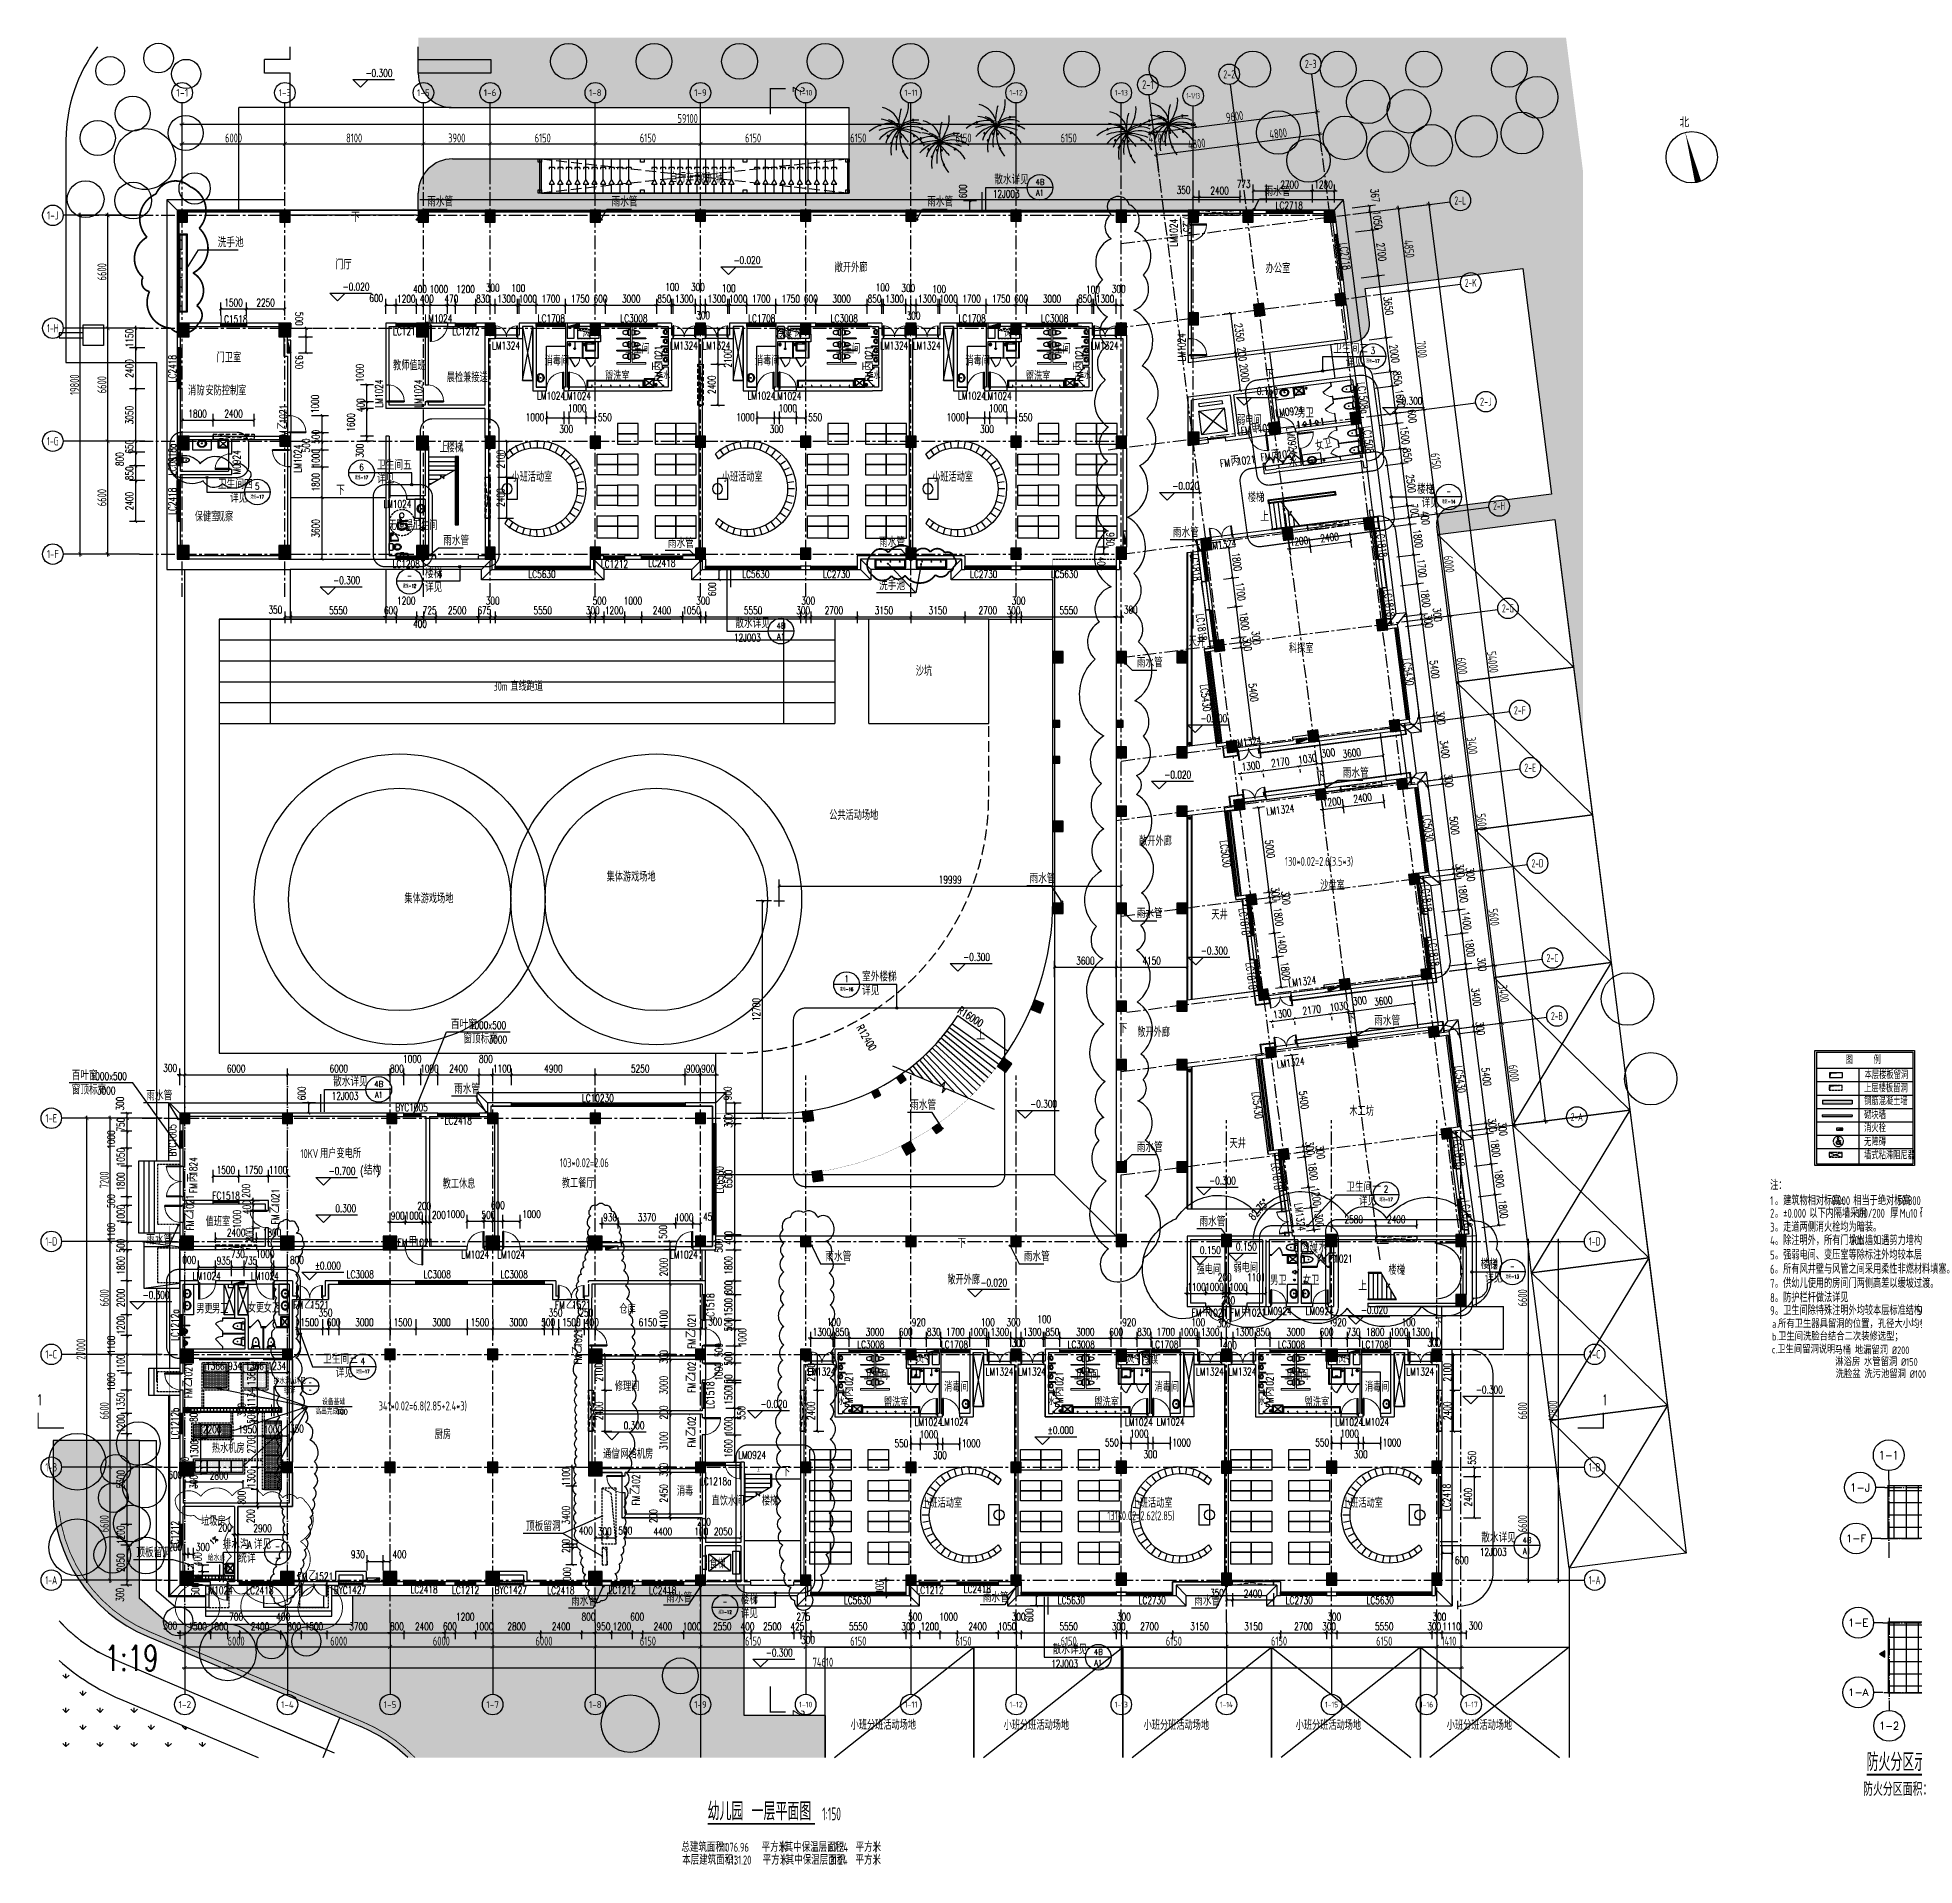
# Model space of a CAD drawing. Header units: millimetres. Extents: x -1048436 to -185795, y -983427 to 400387.
# Drawn here: x -761974 to -652239, y -521769 to -414926 of the extents above; entities that cross this region are included whole.
import ezdxf
from ezdxf.enums import TextEntityAlignment as Align

# ---------------------------------------------------------------- set-up
doc = ezdxf.new("R2010")
doc.units = ezdxf.units.MM
doc.header["$LTSCALE"] = 500
for name, pattern in [('( Dashed )', [0.75, 0.5, -0.25]), ('A-FP_05$0$pln_L5$0$Col_L4$0$PHANTOM', [63.5, 31.75, -6.35, 6.35, -6.35, 6.35, -6.35]), ('CENTER', [50.8, 31.75, -6.35, 6.35, -6.35]), ('DASH', [0.35, 0.25, -0.1]), ('DASHDOT', [25.4, 12.7, -6.35, 0, -6.35]), ('DOTE', [2.42, 2, -0.2, 0.02, -0.2]), ('HIDDEN', [0.375, 0.25, -0.125]), ('HIDDEN2', [0.1875, 0.125, -0.0625]), ('一层轴网$0$1#游泳馆轴网$0$DOTE', [2.42, 2, -0.2, 0.02, -0.2]), ('一层轴网$0$CENTER', [50.8, 31.75, -6.35, 6.35, -6.35])]:
    doc.linetypes.add(name, pattern=pattern)
for name, color, linetype in [('2017_11-sheet-L2$0$C-SHET-TTLB', 11, 'Continuous'), ('2017_11-sheet-LOGO$0$C-SHET-TTLB', 11, 'Continuous'), ('2017_11-sheet-R$0$C-SHET-TTLB', 11, 'Continuous'), ('2017_11-sheet-R2$0$C-SHET-TTLB', 11, 'Continuous'), ('AXIS_TEXT', 7, 'Continuous'), ('A绿-1', 94, 'Continuous'), ('C-SHET-TTLB', 11, 'Continuous'), ('COLUMN', 254, 'Continuous'), ('DIM_IDEN', 3, 'Continuous'), ('DIM_LEAD', 3, 'Continuous'), ('DIM_SYMB', 3, 'Continuous'), ('DOOR_FIRE', 4, 'Continuous'), ('DOOR_FIRE_TEXT', 7, 'Continuous'), ('EVTR', 2, 'Continuous'), ('FUR', 55, 'Continuous'), ('HATCH', 8, 'Continuous'), ('P-COM-地漏', 2, 'Continuous'), ('P-CONS-FENC', 7, 'Continuous'), ('P-消火栓-VPIPE', 1, 'Continuous'), ('PROMPT', 1, 'Continuous'), ('PUB_DIM', 3, 'Continuous'), ('PUB_HATCH', 8, 'Continuous'), ('PUB_TEXT', 7, 'Continuous'), ('STAIR', 2, 'Continuous'), ('WINDOW', 4, 'Continuous'), ('WINDOW_TEXT', 7, 'Continuous'), ('一层轴网$0$1#游泳馆轴网$0$建-轴线', 1, '一层轴网$0$1#游泳馆轴网$0$DOTE'), ('一层轴网$0$PUB_DIM', 3, 'Continuous'), ('一层轴网$0$建-文字', 4, 'Continuous'), ('一层轴网$0$建-符号', 150, 'Continuous'), ('一层轴网$0$建-轴线', 1, '一层轴网$0$CENTER'), ('体育场', 9, 'HIDDEN2'), ('公用-说明', 13, 'Continuous'), ('室外道路', 44, 'Continuous'), ('建-停车库', 55, 'Continuous'), ('建-填充', 9, 'Continuous'), ('建-墙', 254, 'Continuous'), ('建-墙-卫生间隔断', 220, 'Continuous'), ('建-墙-混凝土墙', 6, 'Continuous'), ('建-家具', 8, 'Continuous'), ('建-屋面-排水沟落水口', 175, 'Continuous'), ('建-幕墙', 140, 'Continuous'), ('建-平面-家具', 251, 'Continuous'), ('建-总平面-建筑轮廓线(结构)', 4, 'Continuous'), ('建-排水沟', 181, 'Continuous'), ('建-文字', 4, 'Continuous'), ('建-楼梯-扶手栏杆', 3, 'Continuous'), ('建-洁具', 55, 'Continuous'), ('建-符号', 13, 'Continuous'), ('建-符号-引出', 150, 'Continuous'), ('建-符号-房名', 13, 'Continuous'), ('建-符号-箭头', 13, 'Continuous'), ('建-符号-门编号', 13, 'Continuous'), ('建-轴线', 16, 'DOTE'), ('建-门', 8, 'Continuous'), ('建-门扇', 32, 'Continuous'), ('建-防火分区', 123, 'Continuous'), ('建筑-洞口', 3, 'Continuous'), ('放坡线', 50, 'DASH'), ('景-平面-小游路', 13, 'Continuous'), ('景-平面-绿化填充', 56, 'Continuous'), ('景-软景-乔木', 85, 'Continuous'), ('暖-基础', 43, 'Continuous'), ('水-消防-消火栓', 3, 'Continuous'), ('连廊柱子', 255, 'Continuous'), ('通-图框-文字', 4, 'Continuous'), ('铺装填充', 251, 'Continuous')]:
    doc.layers.add(name, color=color, linetype=linetype)
for name, color, linetype, lineweight in [('R_道路系统线', 251, 'DASHDOT', 0), ('体育', 243, 'Continuous', 13), ('建-墙体', 8, 'Continuous', 13)]:
    doc.layers.add(name, color=color, linetype=linetype, lineweight=lineweight)
for name, color, linetype, plot in [('建-修改云', 30, 'Continuous', False), ('建-非打-01', 6, 'Continuous', False), ('建-非打-02', 6, 'Continuous', False)]:
    doc.layers.add(name, color=color, linetype=linetype, plot=plot)
doc.styles.add('2017_11-sheet-L2$0$SHEET-ECADI', font='simhei.ttf', dxfattribs={"width": 0.7})
doc.styles.add('2017_11-sheet-LOGO$0$微软雅黑L', font='')
doc.styles.add('2017_11-sheet-LOGO$0$黑体', font='simhei.ttf')
doc.styles.add('2017_11-sheet-R$0$SHEET-ECADI', font='simhei.ttf', dxfattribs={"width": 0.7})
doc.styles.add('2017_11-sheet-R2$0$SHEET-ECADI', font='simhei.ttf', dxfattribs={"width": 0.7})
doc.styles.add('_TCH_AXIS', font='COMPLEX', dxfattribs={"bigfont": 'GBCBIG'})
doc.styles.add('_TCH_DIM', font='SIMPLEX', dxfattribs={"bigfont": 'GBCBIG'})
doc.styles.add('_TCH_DIM_T3', font='SIMPLEX', dxfattribs={"width": 0.705882, "bigfont": 'GBCBIG'})
doc.styles.add('_TCH_LABEL', font='COMPLEX', dxfattribs={"bigfont": 'GBCBIG'})
doc.styles.add('_TCH_WINDOW', font='SIMPLEX', dxfattribs={"height": 3.5, "bigfont": 'GBCBIG'})
doc.styles.add('COMPLEX', font='COMPLEX')
doc.styles.add('ECADI', font='hzs.shx', dxfattribs={"width": 0.7, "bigfont": 'hztxt.shx'})
doc.styles.add('HDY9-1', font='hztxt_e.shx', dxfattribs={"width": 0.7, "bigfont": 'hztxt.shx'})
doc.styles.add('HZ0', font='hzs.shx', dxfattribs={"width": 0.7, "bigfont": 'hztxt.shx'})
doc.styles.add('XD2008', font='xd-hzs.shx', dxfattribs={"width": 0.7, "bigfont": 'xd-hztxt.shx'})
doc.styles.add('一层轴网$0$_TCH_DIM_T3', font='SIMPLEX', dxfattribs={"width": 0.705882, "bigfont": 'GBCBIG'})
doc.styles.add('一层轴网$0$XD2008', font='xd-hzs.shx', dxfattribs={"width": 0.7, "bigfont": 'xd-hztxt.shx'})
doc.styles.add('一层轴网$0$XD2008_T3', font='xd-hzs.shx', dxfattribs={"width": 0.7, "bigfont": 'xd-hztxt.shx'})
doc.styles.add('建初03-3F平面$0$A1-1标准层单元$0$DIM_FONT', font='SIMPLEX.shx', dxfattribs={"width": 0.8})
doc.styles.add('房间名称', font='xd-hzs.shx', dxfattribs={"width": 0.8, "bigfont": 'xd-hztxt.shx'})
doc.styles.add('法文字体', font='tssdeng1.shx', dxfattribs={"width": 0.7, "bigfont": '@extfont2.shx'})
doc.styles.get('2017_11-sheet-LOGO$0$微软雅黑L').set_extended_font_data('Microsoft YaHei Light')
doc.linetypes.add('FENCELINE2', pattern='A,6.35,-2.54,[132,ltypeshp.shx,S=2.54,R=0,X=-2.54,Y=0],-2.54,25.4', length=36.83)
doc.dimstyles.new('_TCH_ARCH&&150', dxfattribs={"dimtxt": 446.25, "dimasz": 150, "dimexe": 375, "dimexo": 450, "dimgap": 150, "dimtad": 1, "dimdec": 0, "dimzin": 0, "dimdsep": 46, "dimtxsty": '_TCH_DIM_T3', "dimblk": 'ARCHTICK', "dimcen": 0.09, "dimclrt": 7, "dimazin": 2, "dimtfac": 1, "dimtdec": 0, "dimtix": 1, "dimtmove": 2, "dimatfit": 3, "dimldrblk": 'ARCHTICK', "dimfxl": 1, "dimtolj": 1, "dimtzin": 0, "dimarcsym": 0})
doc.dimstyles.new('一层轴网$0$_TCH_ARROW&&150', dxfattribs={"dimtxt": 446.25, "dimasz": 300, "dimexe": 375, "dimexo": 450, "dimgap": 150, "dimtad": 1, "dimdec": 0, "dimzin": 0, "dimdsep": 46, "dimtxsty": '一层轴网$0$_TCH_DIM_T3', "dimcen": 0.09, "dimclrt": 7, "dimazin": 2, "dimtfac": 1, "dimtdec": 0, "dimtix": 1, "dimtmove": 2, "dimatfit": 3, "dimfxl": 1, "dimtolj": 1, "dimtzin": 0, "dimarcsym": 0})
doc.dimstyles.new('一层轴网$0$XD100&&150', dxfattribs={"dimtxt": 525, "dimasz": 225, "dimexe": 150, "dimexo": 150, "dimgap": 75, "dimtad": 1, "dimdec": 0, "dimdsep": 46, "dimtxsty": '一层轴网$0$XD2008_T3', "dimblk": '一层轴网$0$_ARCHTICK', "dimcen": 2.5, "dimdle": 150, "dimclrt": 7, "dimaunit": 1, "dimadec": 0, "dimazin": 0, "dimtfac": 1, "dimtdec": 0, "dimtix": 1, "dimtmove": 0, "dimatfit": 3, "dimfxl": 1, "dimtolj": 1, "dimtzin": 0, "dimarcsym": 0})
pattern_1 = [(90, (-26937.1, -803185.1), (-997.7955, 997.7955), [264.5807, -1731.0102]), (45, (-26937.1, -803185.1), (-997.7962, 997.7962), [264.5807, -1146.5161]), (135, (-26937.1, -803185.1), (-997.7962, -997.7962), [264.5807, -1146.5161])]
pattern_2 = [(0, (755462.68, 494294.005), (31.75, 63.5), [0, -63.5])]
pattern_3 = [(0, (755462.68, 494444.005), (31.75, 63.5), [0, -63.5])]

msp = doc.modelspace()

# ---------------------------------------------------------------- texts
at = {"layer": 'PUB_DIM', "color": 7, "style": '_TCH_DIM', "width": 0.705882}
for s, rotation, p in [('R16000', 327.027401, (-708231.7, -471902.3)), ('R12400', 300.095014, (-714110.6, -472783))]:
    msp.add_text(s, height=446.25, rotation=rotation, dxfattribs=at).set_placement(p)
at = {"layer": 'PUB_TEXT', "style": '_TCH_LABEL', "width": 0.705882}
for p in [(-717796.4, -417771.3), (-717796.4, -512650.6)]:
    msp.add_text('2', height=637.5, rotation=270, dxfattribs=at).set_placement(p)
at = {"layer": 'PUB_TEXT', "style": '_TCH_DIM'}
for s, height, p in [('北', 602.8, (-665974.8, -420178.3)), ('散水详见', 506.38, (-706039.5, -423497.6)), ('下', 506.4, (-743629.2, -425700.1)), ('洗手池', 506.38, (-751439.2, -427177.2)), ('卫生间二', 506.38, (-686217.5, -433380.8)), ('详见', 506.38, (-685485.8, -434181.7)), ('上', 506.4, (-738468.8, -439170.1)), ('卫生间五', 506.38, (-742124.9, -440186.3)), ('卫生间四', 506.38, (-751421.3, -441310.3)), ('详见', 506.38, (-742124.9, -440987.2)), ('楼梯', 506.38, (-681320.5, -441594.8)), ('详见', 506.38, (-750717.6, -442111.2)), ('下', 506.4, (-744514.9, -441660)), ('详见', 506.38, (-681054.6, -442401.3)), ('上', 506.4, (-690479.5, -443197.3)), ('楼梯', 506.38, (-739319.4, -446525.3)), ('详见', 506.38, (-739319.4, -447331.8)), ('洗手池', 506.38, (-712772.7, -447218.1)), ('散水详见', 506.38, (-721176.3, -449435.8)), ('下', 506.4, (-687220.7, -458377.4)), ('室外楼梯', 506.38, (-713766.6, -470091.9)), ('详见', 506.38, (-713766.6, -470903.9)), ('上', 506.4, (-707090.1, -473501.1)), ('下', 506.4, (-698753.9, -473111.1)), ('下', 506.4, (-685419.3, -472542.5)), ('散水详见', 506.38, (-744692.4, -476224)), ('卫生间一', 506.38, (-685458.1, -482388.7)), ('详见', 506.38, (-684720.8, -483189.6)), ('下', 506.4, (-708181.4, -485676.5)), ('楼梯', 506.38, (-677605.5, -486895.2)), ('详见', 506.38, (-677339.7, -487701.7)), ('上', 506.4, (-684752.9, -488156.5)), ('下', 506.4, (-680305, -490331.5)), ('卫生间三', 506.38, (-745277.2, -492441)), ('详见', 506.38, (-744540, -493241.9)), ('排水沟', 337.59, (-748175.6, -493627.5)), ('统详', 337.59, (-747565.1, -494168.9)), ('详见', 337.59, (-746958.4, -493627.5)), ('设备基础', 337.59, (-745337.9, -494842.2)), ('高出完成面', 337.59, (-745733.1, -495402.2)), ('上', 168.8, (-719914.8, -498731.5)), ('下', 506.4, (-718466.3, -499016.5)), ('顶板留洞', 506.38, (-733414.6, -502214.7)), ('散水详见', 506.38, (-677564.2, -502883.5)), ('顶板留洞', 506.38, (-756199.7, -503751.7)), ('排水沟', 506.38, (-751153.9, -503262.1)), ('详见', 506.38, (-749328, -503262.1)), ('楼梯', 506.38, (-720869.4, -506501.8)), ('详见', 506.38, (-720869.4, -507308.3)), ('散水详见', 506.38, (-702626.3, -509412.2))]:
    msp.add_text(s, height=height, dxfattribs=at).set_placement(p)
at = {"layer": 'PUB_TEXT'}
for s, height, style, p, p2 in [('4B', 329.48, '_TCH_DIM', (-703636.6, -423534.4), (-703103.2, -423534.4)), ('A1', 353.2, '_TCH_DIM', (-703597, -424180.9), (-703142.9, -424180.9)), ('3', 391.5, '_TCH_LABEL', (-684027.5, -433421.8), (-683766.5, -433421.8)), ('6', 391.5, '_TCH_LABEL', (-743162.9, -440227.3), (-742901.9, -440227.3)), ('5', 391.5, '_TCH_LABEL', (-749259.2, -441351.3), (-748998.2, -441351.3)), ('4B', 329.48, '_TCH_DIM', (-718773.4, -449472.6), (-718239.9, -449472.6)), ('A1', 353.2, '_TCH_DIM', (-718733.7, -450119.1), (-718279.6, -450119.1)), ('1', 401.5, '_TCH_LABEL', (-714760.1, -470145.5), (-714588.1, -470145.5)), ('4B', 329.48, '_TCH_DIM', (-742289.6, -476260.9), (-741756.1, -476260.9)), ('A1', 353.2, '_TCH_DIM', (-742249.9, -476907.3), (-741795.8, -476907.3)), ('2', 391.5, '_TCH_LABEL', (-683262.5, -482429.7), (-683001.4, -482429.7)), ('4', 386.6, '_TCH_LABEL', (-743098.4, -492481.3), (-742803.8, -492481.3)), ('4B', 329.48, '_TCH_DIM', (-675161.3, -502920.3), (-674627.9, -502920.3)), ('A1', 353.2, '_TCH_DIM', (-675121.7, -503566.8), (-674667.5, -503566.8)), ('4B', 329.48, '_TCH_DIM', (-700223.4, -509449.1), (-699689.9, -509449.1)), ('A1', 353.2, '_TCH_DIM', (-700183.7, -510095.5), (-699729.6, -510095.5))]:
    msp.add_text(s, height=height, dxfattribs=dict(at, style=style)).set_placement(p, p2, align=Align.FIT)
for s, height, style, width, p in [('12J003', 446.25, '_TCH_DIM', 0.705882, (-706122.4, -424286.8)), ('3', 446.2, '_TCH_DIM', 0.705882, (-680583.3, -441594.8)), ('4', 446.2, '_TCH_DIM', 0.705882, (-738582.2, -446525.3)), ('12J003', 446.25, '_TCH_DIM', 0.705882, (-721259.2, -450225)), ('1', 446.2, '_TCH_DIM', 0.705882, (-712292.1, -470091.9)), ('12J003', 446.25, '_TCH_DIM', 0.705882, (-744775.3, -477013.2)), ('2', 446.2, '_TCH_DIM', 0.705882, (-676868.3, -486895.2)), ('-A', 297.5, '_TCH_DIM', 0.705882, (-747438.4, -493627.5)), ('1', 637.5, '_TCH_LABEL', 0.705882, (-762032.4, -494873)), ('1', 637.5, '_TCH_LABEL', 0.705882, (-670524.5, -494873)), ('100', 297.5, '_TCH_DIM', 0.705882, (-744504.3, -495402.2)), ('-A', 446.25, '_TCH_DIM', 0.705882, (-750048, -503262.1)), ('12J003', 446.25, '_TCH_DIM', 0.705882, (-677647.1, -503672.7)), ('1', 446.2, '_TCH_DIM', 0.705882, (-720132.2, -506501.8)), ('12J003', 446.25, '_TCH_DIM', 0.705882, (-702709.2, -510201.4)), ('防火分区示意图', 1050, 'XD2008', 0.7, (-655040.7, -516253.9)), ('幼儿园', 1050, 'XD2008', 0.7, (-722800.2, -519129.4)), ('一层平面图', 1050, 'XD2008', 0.7, (-720224.8, -519129.4)), ('1:150', 750, '法文字体', 0.56, (-716099.2, -519129.4))]:
    msp.add_text(s, height=height, dxfattribs=dict(at, style=style, width=width)).set_placement(p)
for s, height, style, width, p, p2 in [('建施-17', 204.58, '_TCH_LABEL', 0.947735, (-684286.7, -433939.7), (-683507.3, -433939.7)), ('建施-17', 204.58, '_TCH_LABEL', 0.947735, (-743422.1, -440745.2), (-742642.7, -440745.2)), ('建施-17', 204.58, '_TCH_LABEL', 0.947735, (-749518.4, -441869.2), (-748739, -441869.2)), ('建施-14', 201, '_TCH_LABEL', 0.947735, (-679857.7, -442156.6), (-679073.8, -442156.6)), ('-', 391.5, '_TCH_LABEL', 0.777778, (-679596.3, -441641.4), (-679335.3, -441641.4)), ('-', 391.5, '_TCH_LABEL', 0.777778, (-740357.4, -446572), (-740096.4, -446572)), ('建施-12', 204.58, '_TCH_LABEL', 0.947735, (-740616.6, -447089.8), (-739837.2, -447089.8)), ('建施-16', 204.58, '_TCH_LABEL', 0.947735, (-715063.8, -470661.9), (-714284.4, -470661.9)), ('建施-17', 204.58, '_TCH_LABEL', 0.947735, (-683521.6, -482947.6), (-682742.3, -482947.6)), ('-', 391.5, '_TCH_LABEL', 0.777778, (-675881.3, -486941.8), (-675620.3, -486941.8)), ('建施-13', 204.58, '_TCH_LABEL', 0.947735, (-676140.5, -487459.7), (-675361.1, -487459.7)), ('-', 261, '_TCH_DIM', 0.777778, (-746121.9, -493662.3), (-745947.9, -493662.3)), ('建施-17', 204.58, '_TCH_LABEL', 0.947735, (-743340.8, -492999.9), (-742561.4, -492999.9)), ('-', 261, '_TCH_DIM', 0.777778, (-746121.9, -494108.4), (-745947.9, -494108.4)), ('-', 391.5, '_TCH_DIM', 0.777778, (-748073.3, -503314.3), (-747812.3, -503314.3)), ('-', 391.5, '_TCH_DIM', 0.777778, (-748073.3, -503983.4), (-747812.3, -503983.4)), ('建施-12', 204.58, '_TCH_LABEL', 0.947735, (-722166.6, -507066.3), (-721387.2, -507066.3)), ('-', 391.5, '_TCH_LABEL', 0.777778, (-721907.4, -506548.4), (-721646.4, -506548.4))]:
    msp.add_text(s, height=height, dxfattribs=dict(at, style=style, width=width)).set_placement(p, p2, align=Align.FIT)
at = {"layer": '建-文字'}
for s, height, style, width, p in [('-0.300', 446.25, '_TCH_DIM', 0.705882, (-742793.2, -417228.3)), ('自行车雨棚', 525, 'XD2008', 0.7, (-725025, -423397.2)), ('(30', 525, 'XD2008', 0.7, (-723187.5, -423397.2)), ('辆', 525, 'XD2008', 0.7, (-722339.4, -423397.2)), (')', 525, 'XD2008', 0.7, (-721971.9, -423397.2)), ('门厅', 525, 'XD2008', 0.7, (-744569.1, -428472.3)), ('-0.020', 446.25, '_TCH_DIM', 0.705882, (-721277.8, -428161.6)), ('敞开外廊', 525, 'XD2008', 0.7, (-715364.6, -428637.9)), ('办公室', 525, 'XD2008', 0.7, (-690165.5, -428694.2)), ('-0.020', 446.25, '_TCH_DIM', 0.705882, (-744133.7, -429717.3)), ('风', 400, '房间名称', 0.8, (-730097.4, -432428, 0)), ('风', 400, '房间名称', 0.8, (-717705.9, -432428, 0)), ('风', 400, '房间名称', 0.8, (-705442.8, -432428, 0)), ('门卫室', 525, 'XD2008', 0.7, (-751503.9, -433903.1)), ('教师值班', 525, 'XD2008', 0.7, (-741189.4, -434367.6)), ('晨检兼接送', 525, 'XD2008', 0.7, (-738046.8, -435063.8)), ('水', 400, '房间名称', 0.8, (-725403.7, -434876.8, 0)), ('水', 400, '房间名称', 0.8, (-713103.7, -434876.8, 0)), ('水', 400, '房间名称', 0.8, (-700803.7, -434876.8, 0)), ('消防', 525, 'XD2008', 0.7, (-753175.3, -435835.5)), ('/', 525, 'XD2008', 0.7, (-752440.3, -435835.5)), ('安防控制室', 525, 'XD2008', 0.7, (-752157.6, -435835.5)), ('-0.300', 446.25, '_TCH_DIM', 0.705882, (-682577.6, -436384.4)), ('弱电间', 525, 'XD2008', 0.7, (-691841.2, -437560.6)), ('楼梯', 525, 'XD2008', 0.7, (-738055.2, -439168.6)), ('4', 525, 'XD2008', 0.7, (-737320.2, -439168.6)), ('小班活动室', 525, 'XD2008', 0.7, (-734268.3, -440882)), ('小班活动室', 525, 'XD2008', 0.7, (-721968.2, -440881.6)), ('小班活动室', 525, 'XD2008', 0.7, (-709668.3, -440882)), ('-0.020', 446.25, '_TCH_DIM', 0.705882, (-695623.8, -441351.4)), ('楼梯', 525, 'XD2008', 0.7, (-691214.3, -442077.3)), ('3', 525, 'XD2008', 0.7, (-690479.3, -442077.3)), ('保健室', 525, 'XD2008', 0.7, (-752781.8, -443207)), ('观察', 525, 'XD2008', 0.7, (-751494.1, -443207)), ('无障碍卫生间', 525, 'XD2008', 0.7, (-741465.6, -443711.8)), ('-0.300', 446.25, '_TCH_DIM', 0.705882, (-744685.1, -446871.3)), ('天井', 525, 'XD2008', 0.7, (-694668.1, -450485)), ('科探室', 525, 'XD2008', 0.7, (-688809, -450900.6)), ('沙坑', 525, 'XD2008', 0.7, (-710628.2, -452228.4)), ('30m', 525, 'XD2008', 0.7, (-735321, -453111.6)), ('直线跑道', 525, 'XD2008', 0.7, (-734331.5, -453111.6)), ('-0.300', 446.25, '_TCH_DIM', 0.705882, (-693984.1, -454947.1)), ('-0.020', 446.25, '_TCH_DIM', 0.705882, (-696092, -458235.6)), ('公共活动场地', 525, 'XD2008', 0.7, (-715686.5, -460651)), ('敞开外廊', 525, 'XD2008', 0.7, (-697567.1, -462167.2)), ('集体游戏场地', 525, 'XD2008', 0.7, (-728703.4, -464254.7)), ('沙盘室', 525, 'XD2008', 0.7, (-686982.3, -464745.9)), ('集体游戏场地', 525, 'XD2008', 0.7, (-740526, -465522.5)), ('天井', 525, 'XD2008', 0.7, (-693343.6, -466474.5)), ('-0.300', 446.25, '_TCH_DIM', 0.705882, (-707856.3, -468894.8)), ('-0.300', 446.25, '_TCH_DIM', 0.705882, (-693956.3, -468528.3)), ('1000x500', 446.25, '_TCH_DIM', 0.705882, (-736699.3, -472878.4)), ('敞开外廊', 525, 'XD2008', 0.7, (-697678.6, -473337.3)), ('3000', 446.25, '_TCH_DIM', 0.705882, (-735604.3, -473718.4)), ('1000x500', 446.25, '_TCH_DIM', 0.705882, (-758869.3, -475859.6)), ('3000', 446.25, '_TCH_DIM', 0.705882, (-758500.7, -476699.6)), ('-0.300', 446.25, '_TCH_DIM', 0.705882, (-703935, -477474.8)), ('木工坊', 525, 'XD2008', 0.7, (-685272.2, -477948.8)), ('天井', 525, 'XD2008', 0.7, (-692284, -479839.3)), ('10KV', 525, 'XD2008', 0.7, (-746599, -480422.7)), ('用户变电所', 525, 'XD2008', 0.7, (-745454.1, -480422.7)), ('-0.700', 446.25, '_TCH_DIM', 0.705882, (-744952.2, -481394.9)), ('(', 446.2, '_TCH_DIM', 0.705882, (-743107.2, -481394.9)), (')', 446.2, '_TCH_DIM', 0.705882, (-742160, -481394.9)), ('教工休息', 525, 'XD2008', 0.7, (-738288, -482201.9)), ('教工餐厅', 525, 'XD2008', 0.7, (-731320.3, -482158.3)), ('-0.300', 446.25, '_TCH_DIM', 0.705882, (-693478.3, -481968.6)), ('值班室', 525, 'XD2008', 0.7, (-752144.7, -484412.9)), ('0.300', 446.25, '_TCH_DIM', 0.705882, (-744562.2, -483585.4)), ('0.150', 446.25, '_TCH_DIM', 0.705882, (-694013, -486027.2)), ('0.150', 446.25, '_TCH_DIM', 0.705882, (-691909, -485819.9)), ('%%P0.000', 446.25, '_TCH_DIM', 0.705882, (-745759.2, -486932.6)), ('敞开外廊', 525, 'XD2008', 0.7, (-708783.2, -487805.3)), ('强电间', 525, 'XD2008', 0.7, (-694210, -487207.9)), ('弱电间', 525, 'XD2008', 0.7, (-692051.7, -487098.3)), ('楼梯', 525, 'XD2008', 0.7, (-682992.2, -487239.6)), ('2', 525, 'XD2008', 0.7, (-682257.2, -487239.6)), ('-0.300', 446.25, '_TCH_DIM', 0.705882, (-755824.6, -488642.5)), ('-0.020', 446.25, '_TCH_DIM', 0.705882, (-706847.3, -487923.8)), ('男卫', 525, 'XD2008', 0.7, (-689904.8, -487839.6)), ('女卫', 525, 'XD2008', 0.7, (-687992.8, -487839.6)), ('仓库', 525, 'XD2008', 0.7, (-727956.4, -489516.5)), ('-0.020', 446.25, '_TCH_DIM', 0.705882, (-684600.1, -489529.9)), ('风', 400, '房间名称', 0.8, (-710590.4, -492404.5, 0)), ('风', 400, '房间名称', 0.8, (-698275.4, -492404.5, 0)), ('风', 400, '房间名称', 0.8, (-685914, -492404.5, 0)), ('修理间', 525, 'XD2008', 0.7, (-728221, -494038.2)), ('-0.300', 446.25, '_TCH_DIM', 0.705882, (-677877.7, -494184.5)), ('-0.020', 446.25, '_TCH_DIM', 0.705882, (-719704.9, -495024.9)), ('水', 400, '房间名称', 0.8, (-715191.6, -494853.2, 0)), ('水', 400, '房间名称', 0.8, (-702891.6, -494853.2, 0)), ('水', 400, '房间名称', 0.8, (-690591.6, -494853.2, 0)), ('0.300', 446.25, '_TCH_DIM', 0.705882, (-727703.4, -496275.1)), ('热水机房', 525, 'XD2008', 0.7, (-751776, -497653.5)), ('厨房', 525, 'XD2008', 0.7, (-738750.7, -496842.6)), ('%%P0.000', 446.25, '_TCH_DIM', 0.705882, (-702911.7, -496548.6)), ('通信', 525, 'XD2008', 0.7, (-728905.9, -497986.6)), ('/', 525, 'XD2008', 0.7, (-728170.9, -497986.6)), ('网络机房', 525, 'XD2008', 0.7, (-727888.2, -497986.6)), ('消毒', 525, 'XD2008', 0.7, (-724593.2, -500161.8)), ('直饮水间', 525, 'XD2008', 0.7, (-722566.5, -500729.6)), ('楼梯', 525, 'XD2008', 0.7, (-719626.2, -500729.6)), ('1', 525, 'XD2008', 0.7, (-718891.2, -500729.6)), ('小班活动室', 525, 'XD2008', 0.7, (-710308.4, -500858.4)), ('小班活动室', 525, 'XD2008', 0.7, (-698008.2, -500858)), ('小班活动室', 525, 'XD2008', 0.7, (-685708.4, -500858.4)), ('垃圾房', 525, 'XD2008', 0.7, (-752409.4, -501909.6)), ('食梯', 525, 'XD2008', 0.7, (-722705.7, -504397.4)), ('-0.300', 446.25, '_TCH_DIM', 0.705882, (-719389.8, -509551.5)), ('小班分班活动场地', 525, 'XD2008', 0.7, (-714437, -513828.5)), ('小班分班活动场地', 525, 'XD2008', 0.7, (-705485.8, -513841.7)), ('小班分班活动场地', 525, 'XD2008', 0.7, (-697304.9, -513841.7)), ('小班分班活动场地', 525, 'XD2008', 0.7, (-688415.9, -513841.7)), ('小班分班活动场地', 525, 'XD2008', 0.7, (-679584, -513841.7)), ('防火分区面积：', 787.5, 'XD2008', 0.7, (-655243.3, -517701.4))]:
    msp.add_text(s, height=height, dxfattribs=dict(at, style=style, width=width)).set_placement(p)
at = {"layer": '建-文字', "style": '_TCH_DIM'}
for s, p in [('百叶窗', (-737805.1, -472878.4)), ('窗顶标高', (-737078.7, -473718.4)), ('百叶窗', (-759975.2, -475859.6)), ('窗顶标高', (-759975.2, -476699.6)), ('结构', (-742897.2, -481394.9))]:
    msp.add_text(s, height=506.38, dxfattribs=at).set_placement(p)
at = {"layer": '建-文字', "style": '_TCH_AXIS'}
for s, height, p, p2 in [('1-1', 487.91, (-654323.8, -498036.1), (-653162.1, -498036.1)), ('1-J', 471.82, (-656005, -499920.1), (-654836.7, -499920.1)), ('1-F', 435.59, (-656244.2, -502872), (-655061.9, -502872)), ('1-E', 435.59, (-656118.6, -507796), (-654936.2, -507796)), ('1-A', 422.51, (-656120.9, -511861.9), (-654933.9, -511861.9)), ('1-2', 449.44, (-654309, -513832), (-653131.9, -513832))]:
    msp.add_text(s, height=height, dxfattribs=at).set_placement(p, p2, align=Align.FIT)
at = {"layer": '建-文字', "style": '_TCH_DIM', "width": 0.705882}
msp.add_text('1%', height=297.5, rotation=36.736692, dxfattribs=at).set_placement((-751772.4, -503037.8))
at = {"layer": '建-符号-门编号', "style": '_TCH_WINDOW', "width": 0.705882}
for s, rotation, p in [('1021', 90, (-747375.2, -437475.7)), ('FM', 7.247526, (-691589.1, -438153.2)), ('FM', 90, (-747375.2, -438474.4)), ('FM', 7.247526, (-692803.6, -440053.8)), ('1021', 7.247526, (-691813, -439927.9)), ('1824', 90, (-752634.9, -481460.9)), ('1021', 90, (-752840.7, -483652.2)), ('FM', 90, (-752634.9, -482459.5)), ('1021', 90, (-747840.7, -483300)), ('FM', 90, (-747840.7, -484298.6)), ('FM', 90, (-752840.7, -484650.8)), ('FM', 360, (-740919.5, -485581.5)), ('1021', 360, (-739920.9, -485581.5)), ('1521', 0, (-746020.9, -489231.5)), ('FM', 360, (-731719.5, -489231.5)), ('1521', 360, (-730720.9, -489231.5)), ('1021', 90, (-723499.3, -490569.7)), ('1021', 90, (-730149.3, -491487)), ('FM', 90, (-723499.3, -491568.3)), ('1021', 90, (-752925.2, -493452.2)), ('FM', 90, (-730149.3, -492485.6)), ('1021', 90, (-723499.3, -493134.7)), ('FM', 90, (-723499.3, -494133.3)), ('FM', 90, (-752925.2, -494450.8)), ('1021', 90, (-723499.3, -496334.7)), ('FM', 90, (-723499.3, -497333.3)), ('1021', 90, (-726762.5, -499734.7)), ('FM', 90, (-726762.5, -500733.3))]:
    msp.add_text(s, height=446.25, rotation=rotation, dxfattribs=at).set_placement(p)
at = {"layer": '建-符号-门编号', "style": '_TCH_WINDOW'}
for s, rotation, p in [('乙', 90, (-747375.2, -437844.4)), ('甲', 7.247526, (-690964.1, -438073.7)), ('丙', 7.247526, (-692178.6, -439974.4)), ('丙', 90, (-752634.9, -481829.5)), ('乙', 90, (-752840.7, -484020.8)), ('乙', 90, (-747840.7, -483668.6)), ('甲', 360, (-740289.5, -485581.5)), ('乙', 0, (-746389.5, -489231.5)), ('乙', 360, (-731089.5, -489231.5)), ('乙', 90, (-730149.3, -491855.6)), ('乙', 90, (-723499.3, -490938.3)), ('乙', 90, (-752925.2, -493820.8)), ('乙', 90, (-723499.3, -493503.3)), ('乙', 90, (-723499.3, -496703.3)), ('乙', 90, (-726762.5, -500103.3))]:
    msp.add_text(s, height=506.4, rotation=rotation, dxfattribs=at).set_placement(p)
for s, p in [('丙', (-686533.3, -486527)), ('甲', (-693871.2, -489673.1)), ('甲', (-691610.2, -489672.6)), ('乙', (-746139.5, -505097))]:
    msp.add_text(s, height=506.4, dxfattribs=at).set_placement(p)
at = {"layer": '建-符号-门编号', "style": '_TCH_WINDOW', "width": 0.705882}
for s, p in [('1021', (-686164.7, -486527)), ('FM', (-694501.2, -489673.1)), ('1021', (-693502.6, -489673.1)), ('FM', (-692240.2, -489672.6)), ('1021', (-691241.6, -489672.6)), ('FM', (-746769.5, -505097)), ('1521', (-745770.9, -505097))]:
    msp.add_text(s, height=446.25, dxfattribs=at).set_placement(p)
at = {"layer": '建-非打-01', "style": 'XD2008', "width": 0.7}
for s, p in [('130*0.02=2.6(3.5*3)', (-689042.6, -463341.9)), ('103*0.02=2.06', (-731430.4, -480956.8)), ('341*0.02=6.8(2.85+2.4*3)', (-742030.4, -495169.2)), ('131*0.02=2.62(2.85)', (-699429.1, -501587.5))]:
    msp.add_text(s, height=525, dxfattribs=at).set_placement(p)
at = {"layer": '通-图框-文字', "style": 'ECADI', "width": 0.7}
for s, p in [('总建筑面积：', (-724329.1, -520970.3)), ('本层建筑面积：', (-724283.6, -521717.3)), ('11076.96', (-722124.1, -520970.3)), ('4131.20', (-721711.1, -521717.3)), ('平方米', (-719639.1, -520970.3)), ('平方米', (-719576.1, -521717.3)), ('(', (-718536.6, -520970.3)), ('(', (-718473.6, -521717.3)), ('其中保温层面积', (-718291.6, -520970.3)), ('其中保温层面积', (-718228.6, -521717.3)), ('67.24', (-715719.1, -520970.3)), ('21.24', (-715656.1, -521717.3)), ('平方米', (-714151.1, -521717.3)), ('平方米', (-714144.1, -520970.3)), (')', (-713048.6, -521717.3)), (')', (-713041.6, -520970.3))]:
    msp.add_text(s, height=525, dxfattribs=at).set_placement(p)

# ---------------------------------------------------------------- blocks, each defined once
blk = doc.blocks.new('$lvtry$00000171')
h = blk.add_hatch()
h.set_pattern_fill('ANSI31', color=256, scale=15, style=0)
h.set_pattern_definition([(45, (0, 0), (-16.838, 16.838), [])])
h.paths.add_polyline_path([(35, 17, 0.1622777), (7, 31), (-49, -26, 0.1622777), (-35, -54)])
h.paths.add_polyline_path([(7, 31, 0.456412), (-50, -18, 0.0354892), (-49, -26)])
h.paths.add_polyline_path([(49, -11, 0.1622777), (35, 17), (-35, -54, 0.1622777), (-7, -68)])
h.paths.add_polyline_path([(50, -18, 0.0354892), (49, -11), (-7, -68, 0.456412)])
blk.add_circle((0, -18), 50)
blk = doc.blocks.new('tjytk')
at = {"layer": '建-家具'}
for p, q in [((22706991, -4836326), (22706860, -4835948)), ((22707351, -4836232), (22707280, -4835838)), ((22707711, -4835794), (22707720, -4836194)), ((22708092, -4836214), (22708144, -4835818)), ((22708568, -4835908), (22708455, -4836292)), ((22705493, -4836973), (22705819, -4837204)), ((22706057, -4836919), (22705771, -4836639)), ((22706096, -4836353), (22706336, -4836673)), ((22706650, -4836474), (22706462, -4836121)), ((22708803, -4836424), (22708974, -4836063)), ((22709350, -4836278), (22709125, -4836609)), ((22709416, -4836841), (22709589, -4836549)), ((22705404, -4838229), (22705008, -4838169)), ((22705107, -4837746), (22705488, -4837867)), ((22705628, -4837523), (22705270, -4837345)), ((22704976, -4838601), (22705376, -4838600)), ((22705406, -4838971), (22705011, -4839034)), ((22705112, -4839455), (22705492, -4839332)), ((22705634, -4839676), (22705277, -4839856)), ((22705502, -4840227), (22705827, -4839994)), ((22706066, -4840278), (22705781, -4840559)), ((22709425, -4840337), (22709600, -4840628)), ((22706109, -4840843), (22706347, -4840522)), ((22706662, -4840719), (22706476, -4841074)), ((22706875, -4841245), (22707003, -4840866)), ((22707364, -4840958), (22707295, -4841352)), ((22707727, -4841393), (22707734, -4840993)), ((22708105, -4840971), (22708159, -4841367)), ((22708583, -4841275), (22708468, -4840892)), ((22708814, -4840757), (22708988, -4841118)), ((22709363, -4840900), (22709136, -4840571))]:
    blk.add_line(p, q, dxfattribs=at)
at = {"layer": '建-家具', "elevation": 0}
blk.add_lwpolyline([(22708876, -4839194), (22708876, -4837994), (22709476, -4837994), (22709476, -4839194)], close=True, dxfattribs=at)
at = {"layer": '建-家具'}
blk.add_circle((22709476, -4838594), 300, dxfattribs=at)
for centre, radius in [((22707676, -4838594), 2800), ((22707776, -4838594), 2400)]:
    blk.add_arc(centre, radius, 46.90551, 313.40937, dxfattribs=at)
blk = doc.blocks.new('A$C3D0C7A98')
at = {"layer": '建-家具'}
for points in [[(-5000, 6730), (-6200, 6730), (-6200, 7330), (-5000, 7330)], [(-5000, 6130), (-6200, 6130), (-6200, 6730), (-5000, 6730)], [(-3800, 6730), (-5000, 6730), (-5000, 7330), (-3800, 7330)], [(-3800, 6130), (-5000, 6130), (-5000, 6730), (-3800, 6730)], [(-5000, 4930), (-6200, 4930), (-6200, 5530), (-5000, 5530)], [(-3800, 4930), (-5000, 4930), (-5000, 5530), (-3800, 5530)], [(-5000, 4330), (-6200, 4330), (-6200, 4930), (-5000, 4930)], [(-3800, 4330), (-5000, 4330), (-5000, 4930), (-3800, 4930)], [(-5000, 3130), (-6200, 3130), (-6200, 3730), (-5000, 3730)], [(-3800, 3130), (-5000, 3130), (-5000, 3730), (-3800, 3730)], [(-5000, 2530), (-6200, 2530), (-6200, 3130), (-5000, 3130)], [(-3800, 2530), (-5000, 2530), (-5000, 3130), (-3800, 3130)], [(-5000, 1330), (-6200, 1330), (-6200, 1930), (-5000, 1930)], [(-5000, 630), (-6200, 630), (-6200, 1330), (-5000, 1330)], [(-3800, 1330), (-5000, 1330), (-5000, 1930), (-3800, 1930)], [(-3800, 630), (-5000, 630), (-5000, 1330), (-3800, 1330)]]:
    blk.add_lwpolyline(points, close=True, dxfattribs=at)
at = {"layer": '建-家具', "elevation": 0}
for points in [[(-1600, 6730), (-2800, 6730), (-2800, 7330), (-1600, 7330)], [(-1600, 6130), (-2800, 6130), (-2800, 6730), (-1600, 6730)], [(-1600, 4930), (-2800, 4930), (-2800, 5530), (-1600, 5530)], [(-1600, 4930), (-400, 4930), (-400, 5530), (-1600, 5530)], [(-1600, 4330), (-2800, 4330), (-2800, 4930), (-1600, 4930)], [(-1600, 4330), (-400, 4330), (-400, 4930), (-1600, 4930)], [(-1600, 3130), (-2800, 3130), (-2800, 3730), (-1600, 3730)], [(-1600, 3130), (-400, 3130), (-400, 3730), (-1600, 3730)], [(-1600, 2530), (-2800, 2530), (-2800, 3130), (-1600, 3130)], [(-1600, 2530), (-400, 2530), (-400, 3130), (-1600, 3130)], [(-1600, 1330), (-2800, 1330), (-2800, 1930), (-1600, 1930)], [(-1600, 630), (-2800, 630), (-2800, 1330), (-1600, 1330)], [(-1600, 1330), (-400, 1330), (-400, 1930), (-1600, 1930)], [(-1600, 630), (-400, 630), (-400, 1330), (-1600, 1330)]]:
    blk.add_lwpolyline(points, close=True, dxfattribs=at)
at = {"layer": '建-家具', "linetype": 'Continuous', "extrusion": (0, 0, -1), "xscale": -1, "zscale": -1}
blk.add_blockref('tjytk', (22704618, 4842111), dxfattribs=at)
blk = doc.blocks.new('$lvtry$00000173')
at = {"color": 0}
for p, q in [((-35, -219), (40, -219)), ((-11, -125), (-16, -50)), ((2, -177), (2, -260)), ((12, -125), (16, -50))]:
    blk.add_line(p, q, dxfattribs=at)
for centre, radius in [((-69, -62), 20.6), ((-69, -62), 15.6), ((2, -219), 23.4), ((0, -50), 15.8), ((72, -62), 20.6), ((72, -62), 15.6)]:
    blk.add_circle(centre, radius, dxfattribs=at)
blk.add_arc((1, -117), 13.9, 215.48604, 324.51396, dxfattribs=at)
blk.add_ellipse((2, -219), major_axis=(-259, 0), ratio=0.8486631, dxfattribs=at)
for start_param, end_param in [(4.7645851, 5.9314573), (3.4933175, 4.6717332)]:
    blk.add_ellipse((2, -215), major_axis=(-259, 0), ratio=0.4591249, start_param=start_param, end_param=end_param, dxfattribs=at)
for points, knots in [([(-247, -219, 0), (-247, -226, 0), (-247, -233, 0), (-245, -253, 0), (-242, -264, 0), (-234, -288, 0), (-229, -299, 0), (-216, -321, 0), (-209, -331, 0), (-192, -351, 0), (-183, -360, 0), (-162, -377, 0), (-151, -385, 0), (-127, -399, 0), (-115, -405, 0), (-88, -415, 0), (-75, -419, 0), (-47, -425, 0), (-32, -427, 0), (-4, -429, 0), (11, -429, 0), (40, -426, 0), (54, -424, 0), (82, -418, 0), (96, -413, 0), (122, -403, 0), (134, -397, 0), (158, -383, 0), (169, -375, 0), (189, -357, 0), (198, -348, 0), (215, -328, 0), (222, -318, 0), (234, -296, 0), (239, -284, 0), (246, -261, 0), (248, -249, 0), (251, -225, 0), (251, -213, 0), (249, -189, 0), (246, -177, 0), (239, -154, 0), (234, -143, 0), (222, -121, 0), (215, -110, 0), (199, -90, 0), (190, -81, 0), (170, -63, 0), (159, -55, 0), (135, -41, 0), (123, -35, 0), (97, -24, 0), (83, -20, 0), (55, -13, 0), (41, -11, 0), (12, -9, 0), (-3, -9, 0), (-31, -10, 0), (-46, -12, 0), (-74, -18, 0), (-87, -22, 0), (-114, -32, 0), (-126, -38, 0), (-150, -52, 0), (-162, -60, 0), (-182, -77, 0), (-192, -86, 0), (-209, -106, 0), (-216, -116, 0), (-228, -138, 0), (-234, -149, 0), (-242, -172, 0), (-244, -184, 0), (-247, -204, 0), (-247, -211, 0), (-247, -219, 0)], [0, 0, 0, 0, 0.1053688, 0.1053688, 0.2787471, 0.2787471, 0.4521254, 0.4521254, 0.6255037, 0.6255037, 0.7988821, 0.7988821, 0.9722604, 0.9722604, 1.1456387, 1.1456387, 1.319017, 1.319017, 1.4923953, 1.4923953, 1.6657736, 1.6657736, 1.839152, 1.839152, 2.0125303, 2.0125303, 2.1859086, 2.1859086, 2.3592869, 2.3592869, 2.5326652, 2.5326652, 2.7060436, 2.7060436, 2.8794219, 2.8794219, 3.0528002, 3.0528002, 3.2261785, 3.2261785, 3.3995568, 3.3995568, 3.5729351, 3.5729351, 3.7463135, 3.7463135, 3.9196918, 3.9196918, 4.0930701, 4.0930701, 4.2664484, 4.2664484, 4.4398267, 4.4398267, 4.6132051, 4.6132051, 4.7865834, 4.7865834, 4.9599617, 4.9599617, 5.13334, 5.13334, 5.3067183, 5.3067183, 5.4800966, 5.4800966, 5.653475, 5.653475, 5.8268533, 5.8268533, 6.0002316, 6.0002316, 6.1736099, 6.1736099, 6.2831853, 6.2831853, 6.2831853, 6.2831853]), ([(-184, -131, 0), (-185, -133, 0), (-186, -135, 0), (-191, -143, 0), (-195, -149, 0), (-201, -161, 0), (-203, -168, 0), (-207, -180, 0), (-209, -187, 0), (-211, -199, 0), (-212, -205, 0), (-212, -214, 0), (-212, -216, 0), (-212, -219, 0), (-212, -225, 0), (-212, -232, 0), (-210, -246, 0), (-208, -254, 0), (-204, -266, 0), (-202, -272, 0), (-198, -281, 0), (-196, -286, 0), (-189, -298, 0), (-185, -304, 0), (-176, -316, 0), (-171, -322, 0), (-161, -332, 0), (-156, -337, 0), (-143, -347, 0), (-135, -353, 0), (-121, -362, 0), (-116, -365, 0), (-105, -370, 0), (-100, -373, 0), (-88, -378, 0), (-82, -380, 0), (-69, -384, 0), (-63, -386, 0), (-47, -389, 0), (-38, -391, 0), (-21, -393, 0), (-12, -393, 0), (7, -394, 0), (16, -393, 0), (34, -392, 0), (43, -390, 0), (59, -387, 0), (67, -385, 0), (83, -380, 0), (91, -378, 0), (106, -372, 0), (113, -368, 0), (127, -361, 0), (133, -357, 0), (146, -348, 0), (152, -343, 0), (163, -333, 0), (169, -328, 0), (178, -317, 0), (183, -312, 0), (190, -301, 0), (194, -296, 0), (200, -284, 0), (204, -277, 0), (209, -264, 0), (210, -258, 0), (213, -246, 0), (214, -241, 0), (216, -227, 0), (216, -219, 0), (215, -206, 0), (214, -200, 0), (213, -189, 0), (211, -183, 0), (206, -167, 0), (202, -156, 0), (193, -141, 0), (190, -136, 0), (187, -131, 0)], [5.7408973, 5.7408973, 5.7408973, 5.7408973, 5.780874, 5.780874, 5.896829, 5.896829, 6.0127839, 6.0127839, 6.1287389, 6.1287389, 6.2406974, 6.2406974, 6.2831853, 6.2831853, 6.2831853, 6.3998264, 6.3998264, 6.5408998, 6.5408998, 6.6339999, 6.6339999, 6.7271, 6.7271, 6.852188, 6.852188, 6.977276, 6.977276, 7.0773774, 7.0773774, 7.2299767, 7.2299767, 7.3173891, 7.3173891, 7.4048014, 7.4048014, 7.4970939, 7.4970939, 7.5893863, 7.5893863, 7.7123336, 7.7123336, 7.8352808, 7.8352808, 7.958228, 7.958228, 8.0811753, 8.0811753, 8.1949828, 8.1949828, 8.3087903, 8.3087903, 8.4225977, 8.4225977, 8.537599, 8.537599, 8.6526003, 8.6526003, 8.7676016, 8.7676016, 8.8844317, 8.8844317, 8.9824355, 8.9824355, 9.1194674, 9.1194674, 9.2241909, 9.2241909, 9.3289143, 9.3289143, 9.4700865, 9.4700865, 9.5711871, 9.5711871, 9.6722876, 9.6722876, 9.8744887, 9.8744887, 9.9670594, 9.9670594, 9.9670594, 9.9670594])]:
    blk.add_open_spline(points, degree=3, knots=knots, dxfattribs=at)
for p in [(1, -50), (2, -219)]:
    blk.add_point(p, dxfattribs=at)
blk = doc.blocks.new('$lvtry$00000208')
blk.add_wipeout([(200, 0), (218, -7), (224, -20), (225, -140), (218, -158), (200, -165), (188, -180), (185, -192), (186, -199), (186, -242), (185, -285), (184, -316), (182, -346), (179, -383), (168, -451), (159, -496), (139, -560), (115, -610), (94, -637), (67, -658), (35, -671), (0, -680), (-67, -657), (-112, -615), (-138, -561), (-155, -510), (-166, -471), (-174, -424), (-181, -361), (-184, -322), (-185, -300), (-186, -257), (-186, -220), (-186, -208), (-186, -200), (-185, -192), (-190, -177), (-200, -165), (-218, -158), (-225, -140), (-225, -83), (-225, -25), (-218, -7), (-200, 0)])
at = {"color": 0, "ltscale": 100}
for p, q in [((200, -165), (-200, -165)), ((185, -192), (-185, -192))]:
    blk.add_line(p, q, dxfattribs=at)
blk.add_lwpolyline([(186, -199, -0.2963015), (200, -165, 0.4142136), (225, -140), (225, -25, 0.4142136), (200, 0), (-200, 0, 0.4142136), (-225, -25), (-225, -140, 0.4132825), (-200, -165, -0.2389317), (-185, -192), (-186, -208), (-186, -232), (-185, -282), (-184, -322), (-182, -348), (-180, -374), (-176, -409), (-172, -439), (-168, -459), (-163, -482), (-147, -538), (-129, -583, 0.1075204), (-88, -643, 0.1005115), (-43, -668), (0, -680), (35, -671), (67, -658), (94, -637), (115, -610), (132, -576), (145, -543), (159, -496), (177, -405), (179, -383), (182, -346), (185, -285)], format="xyb", close=True)
blk.add_lwpolyline([(186, -202), (186, -199)])
for points in [[(-181, -191), (-181, -230), (-181, -261), (-179, -322), (-177, -353), (-171, -414), (-166, -444), (-156, -490), (-152, -505), (-145, -528), (-143, -535), (-139, -546), (-137, -550), (-135, -558), (-133, -562), (-129, -573), (-125, -580), (-118, -594), (-115, -601), (-106, -614), (-102, -620), (-93, -632), (-87, -637), (-79, -644), (-76, -646), (-71, -650), (-67, -652), (-61, -655), (-58, -657), (-51, -660), (-48, -661), (-37, -665), (-30, -667), (-14, -671), (-7, -673), (1, -675)], [(181, -191), (181, -230), (181, -261), (179, -322), (177, -353), (171, -414), (166, -444), (156, -490), (152, -505), (145, -528), (143, -535), (139, -546), (137, -550), (135, -558), (133, -562), (129, -573), (125, -580), (118, -594), (115, -601), (106, -614), (102, -620), (93, -632), (87, -637), (79, -644), (76, -646), (71, -650), (67, -652), (61, -655), (58, -657), (51, -660), (48, -661), (37, -665), (30, -667), (14, -671), (7, -673), (-1, -675)]]:
    blk.add_open_spline(points, degree=3, knots=[0, 0, 0, 0, 92.7626736, 92.7626736, 185.5253472, 185.5253472, 278.2880208, 278.2880208, 324.6693576, 324.6693576, 347.860026, 347.860026, 359.4553602, 359.4553602, 371.0506944, 371.0506944, 394.2413628, 394.2413628, 417.4320312, 417.4320312, 440.6226996, 440.6226996, 463.813368, 463.813368, 475.4087022, 475.4087022, 487.0040364, 487.0040364, 498.5993706, 498.5993706, 510.1947048, 510.1947048, 533.3853732, 533.3853732, 556.5760416, 556.5760416, 556.5760416, 556.5760416], dxfattribs=at)
at = {"color": 0}
for p in [(-129, -83), (-1, -421)]:
    blk.add_point(p, dxfattribs=at)
blk = doc.blocks.new('M_E14')
blk.add_line((-116, -146), (109, -146))
at = {"const_width": 1.5}
for points in [[(-185, 0), (-185, -10), (-165, -10)], [(-185, 0), (185, 0), (185, -10), (165, -10)], [(-137, -207), (-146, -194), (-153, -182), (-159, -172), (-163, -162), (-166, -154), (-168, -146), (-169, -139), (-170, -133), (-171, -127), (-172, -121), (-172, -115), (-173, -110), (-173, -104), (-173, -98), (-173, -92), (-173, -86), (-173, -79), (-173, -72), (-172, -64), (-171, -54), (-170, -44), (-168, -31), (-166, -17), (-164, -9)], [(-137, -205), (-127, -214)], [(-130, -211), (-128, -213), (-120, -221), (-113, -229), (-107, -236), (-102, -244), (-98, -251), (-93, -259), (-90, -266), (-86, -274), (-83, -281), (-80, -288), (-77, -295), (-74, -302), (-71, -308), (-68, -314), (-65, -320), (-62, -325), (-58, -330), (-55, -334), (-51, -338), (-47, -342), (-43, -345), (-39, -348), (-34, -351), (-30, -353), (-25, -355), (-20, -357), (-15, -358), (-10, -359), (-5, -360), (0, -360), (0, -360)], [(120, -218), (119, -220), (110, -227), (103, -235), (97, -242), (91, -249), (86, -256), (81, -264), (77, -271), (73, -278), (70, -285), (66, -292), (63, -299), (60, -306), (57, -312), (53, -318), (50, -323), (46, -328), (42, -332), (38, -337), (34, -340), (30, -344), (26, -347), (22, -350), (17, -352), (12, -354), (8, -356), (3, -357), (-1, -358)], [(129, -212), (117, -220)], [(128, -215), (138, -202), (145, -191), (152, -180), (156, -171), (160, -163), (162, -156), (164, -149), (165, -142), (166, -136), (167, -130), (168, -125), (169, -119), (170, -114), (170, -108), (170, -102), (171, -96), (171, -89), (171, -82), (171, -73), (171, -64), (170, -53), (169, -41), (167, -27), (165, -10)], [(166, -14), (165, -9)]]:
    blk.add_lwpolyline(points, dxfattribs=at)
for radius in [47.3, 34.6, 22.1]:
    blk.add_circle((-4, -62), radius)
for centre, radius, start, end in [((-387, -363), 346, 14.06156, 38.70013), ((-10, -276), 40.9, 183.65649, 351.93977), ((331, -366), 312, 135.28681, 164.39133)]:
    blk.add_arc(centre, radius, start, end)
at = {"width": 0.8, "flags": 9}
for tag in ['XSIZE', 'YSIZE']:
    blk.add_attdef(tag, (0, 0), '', height=0.5, dxfattribs=at)
blk = doc.blocks.new('非机车位')
at = {"layer": '建-停车库'}
for p, q in [((0, 2000), (0, 1477)), ((0, 1200), (0, 0)), ((-150, 500), (-150, 600)), ((-150, 500), (150, 500)), ((150, 500), (150, 600))]:
    blk.add_line(p, q, dxfattribs=at)
blk.add_lwpolyline([(-160, 1477), (0, 1200), (160, 1477)], close=True, dxfattribs=at)
blk = doc.blocks.new('_LV5')
for p, q in [((210, 0), (-210, 0)), ((-210, 0), (-210, -180)), ((210, -180), (210, 0)), ((160, -230), (-160, -230)), ((-101, -230), (-101, -254)), ((101, -230), (101, -254))]:
    blk.add_line(p, q)
blk.add_lwpolyline([(-135, -469, 0.0803117), (-123, -544, 0.0890145), (-92, -602, 0.1049179), (-46, -639, 0.1198119), (0, -650, 0.1198119), (46, -639, 0.1049179), (92, -602, 0.0890145), (123, -544, 0.0803117), (135, -469, 0.0803117), (123, -395, 0.0890145), (92, -337, 0.1049179), (46, -300, 0.1198119), (0, -288, 0.1198119), (-46, -300, 0.1049179), (-92, -337, 0.0890145), (-123, -395, 0.0803117)], format="xyb", close=True)
for points in [[(-39, -318, 0.0735673), (-36, -339, 0.0844544), (-27, -356, 0.1064203), (-14, -368, 0.1297085), (0, -372, 0.1297085), (14, -368, 0.1064203), (27, -356, 0.0844544), (36, -339, 0.0735673), (39, -318, 0.0735673), (36, -298, 0.0140156), (35, -295, 0.1064203)], [(-35, -295, 0.0135783), (-36, -298, 0.0735673), (-39, -318, 0.0735673)]]:
    blk.add_lwpolyline(points, format="xyb")
for centre, radius, start, end in [((-160, -180), 50, 180, 270), ((102, -469), 287, 161.63333, 180), ((102, -469), 287, 180, 198.36667), ((52, -453), 235, 141.28635, 161.63333), ((52, -486), 235, 198.36667, 218.71365), ((20, -427), 194, 134.81437, 141.28635), ((20, -512), 194, 218.71365, 242.67141), ((-151, -254), 50, 314.81437, 0), ((0, -551), 150, 242.67141, 270), ((0, -551), 150, 270, 297.32859), ((-20, -512), 194, 297.32859, 321.28635), ((151, -254), 50, 180, 225.25549), ((-20, -427), 194, 38.71365, 45.25549), ((-52, -453), 235, 18.36667, 38.71365), ((-52, -486), 235, 321.28635, 341.63333), ((160, -180), 50, 270, 0), ((-102, -469), 287, 0, 18.36667), ((-102, -469), 287, 341.63333, 0)]:
    blk.add_arc(centre, radius, start, end)
blk = doc.blocks.new('三角')
at = {"layer": '建-符号'}
h = blk.add_hatch(color=256, dxfattribs=at)
h.dxf.hatch_style = 1
h.paths.add_polyline_path([(-500, -866), (500, -866), (0, 0)])
blk.add_lwpolyline([(500, -866), (0, 0), (-500, -866)], close=True, dxfattribs=at)
blk = doc.blocks.new('小班活动场地')
at = {"layer": '建-平面-家具', "linetype": 'Continuous'}
blk.add_line((1717412, 788374), (1726112, 795274), dxfattribs=at)
blk.add_lwpolyline([(1717412, 795274), (1726112, 795274), (1726112, 788374), (1717412, 788374), (1717412, 795274)], dxfattribs=at)
blk = doc.blocks.new('中班活动场地')
at = {"layer": '建-平面-家具', "linetype": 'Continuous'}
for p, q in [((1743512, 795274), (1752212, 788374)), ((1752212, 795274), (1743512, 788374))]:
    blk.add_line(p, q, dxfattribs=at)
blk.add_lwpolyline([(1743512, 795274), (1752212, 795274), (1752212, 788374), (1743512, 788374), (1743512, 795274)], dxfattribs=at)
blk = doc.blocks.new('秋枫')
at = {"layer": 'A绿-1', "color": 0}
blk.add_circle((-7, -12), 1048, dxfattribs=at)
blk = doc.blocks.new('大叶紫薇')
at = {"layer": 'A绿-1', "color": 0, "linetype": 'ByBlock'}
blk.add_circle((-12, 12), 1026, dxfattribs=at)
blk = doc.blocks.new('丹桂')
at = {"layer": 'A绿-1', "color": 0, "linetype": 'ByBlock'}
blk.add_circle((-24, -9), 1074, dxfattribs=at)
blk = doc.blocks.new('桃花心木')
at = {"layer": 'A绿-1', "color": 0}
blk.add_circle((-18, -14), 1106, dxfattribs=at)
blk = doc.blocks.new('宫粉紫荆')
at = {"layer": 'A绿-1', "color": 0}
blk.add_circle((3, 11), 1060, dxfattribs=at)
blk = doc.blocks.new('阴香')
at = {"layer": 'A绿-1', "color": 0}
blk.add_circle((-40, 4), 1017, dxfattribs=at)
blk = doc.blocks.new('水蒲桃')
at = {"layer": 'A绿-1', "color": 0}
blk.add_circle((-24, 7), 1022, dxfattribs=at)
blk = doc.blocks.new('串钱柳')
at = {"layer": 'A绿-1'}
h = blk.add_hatch(color=0, dxfattribs=at)
edge = h.paths.add_edge_path()
edge.add_arc((-746, 114), 27, 180, 360)
edge.add_arc((-746, 114), 27, 0, 180)
edge = h.paths.add_edge_path()
edge.add_arc((-449, -316), 27, 180, 360)
edge.add_arc((-449, -316), 27, 0, 180)
edge = h.paths.add_edge_path()
edge.add_arc((-313, -598), 27, 180, 360)
edge.add_arc((-313, -598), 27, 0, 180)
edge = h.paths.add_edge_path()
edge.add_arc((-115, -346), 27, 180, 360)
edge.add_arc((-115, -346), 27, 0, 180)
edge = h.paths.add_edge_path()
edge.add_arc((70, -346), 27, 180, 360)
edge.add_arc((70, -346), 27, 0, 180)
edge = h.paths.add_edge_path()
edge.add_arc((157, -910), 27, 180, 360)
edge.add_arc((157, -910), 27, 0, 180)
edge = h.paths.add_edge_path()
edge.add_arc((578, -302), 27, 180, 360)
edge.add_arc((578, -302), 27, 0, 180)
edge = h.paths.add_edge_path()
edge.add_arc((887, -19), 27, 180, 360)
edge.add_arc((887, -19), 27, 0, 180)
edge = h.paths.add_edge_path()
edge.add_arc((541, 307), 27, 180, 360)
edge.add_arc((541, 307), 27, 0, 180)
edge = h.paths.add_edge_path()
edge.add_arc((-53, -49), 27, 180, 360)
edge.add_arc((-53, -49), 27, 0, 180)
edge = h.paths.add_edge_path()
edge.add_arc((83, -34), 27, 180, 360)
edge.add_arc((83, -34), 27, 0, 180)
edge = h.paths.add_edge_path()
edge.add_arc((33, -94), 27, 180, 360)
edge.add_arc((33, -94), 27, 0, 180)
edge = h.paths.add_edge_path()
edge.add_arc((-4, 55), 27, 180, 360)
edge.add_arc((-4, 55), 27, 0, 180)
edge = h.paths.add_edge_path()
edge.add_arc((21, -5), 27, 180, 360)
edge.add_arc((21, -5), 27, 0, 180)
edge = h.paths.add_edge_path()
edge.add_arc((-165, 144), 27, 180, 360)
edge.add_arc((-165, 144), 27, 0, 180)
edge = h.paths.add_edge_path()
edge.add_arc((-288, 248), 27, 180, 360)
h.paths.add_polyline_path([(30, -34), (32, -34), (32, -33), (30, -33)], flags=9)
h = blk.add_hatch(color=0, dxfattribs=at)
edge = h.paths.add_edge_path()
edge.add_arc((-288, 248), 27, 180, 360)
edge.add_arc((-288, 248), 27, 0, 180)
at = {"layer": 'A绿-1', "color": 0}
for centre, radius, start, end in [((-839, -51), 867, 6.99045, 78.02836), ((2188, 139), 2205, 163.85612, 179.11051), ((-625, 893), 987, 342.94563, 6.48138), ((-302, -1133), 1318, 78.55155, 130.98153), ((-70, -2235), 2261, 88.32856, 108.729), ((-746, 114), 27, 0, 180), ((-746, 114), 27, 180, 0), ((-834, -821), 1165, 48.7581, 83.8624), ((-538, -234), 568, 28.89012, 78.45792), ((-288, 248), 27, 0, 180), ((-288, 248), 27, 180, 0), ((-165, 144), 27, 0, 180), ((-165, 144), 27, 180, 0), ((-4, 55), 27, 0, 180), ((-4, 55), 27, 180, 0), ((21, -5), 27, 0, 180), ((-3104, 1844), 3647, 328.98728, 340.36101), ((567, -548), 760, 62.99086, 135.91017), ((492, -999), 1055, 53.32313, 115.76326), ((688, -738), 1048, 85.87406, 126.95584), ((541, 307), 27, 0, 180), ((541, 307), 27, 180, 0), ((887, -19), 27, 0, 180), ((218, -1296), 1311, 103.04524, 139.77663), ((309, -801), 857, 114.09558, 166.29534), ((-449, -316), 27, 0, 180), ((-449, -316), 27, 180, 0), ((-313, -598), 27, 0, 180), ((-313, -598), 27, 180, 0), ((840, -868), 1169, 134.48606, 189.37622), ((-115, -346), 27, 0, 180), ((-115, -346), 27, 180, 0), ((1431, -704), 1555, 155.08876, 185.96372), ((-53, -49), 27, 0, 180), ((-53, -49), 27, 180, 0), ((-126, -2922), 2890, 70.5249, 87.82437), ((21, -5), 27, 180, 0), ((33, -94), 27, 0, 180), ((33, -94), 27, 180, 0), ((1480, -302), 1463, 171.24958, 218.23328), ((-5888, -5628), 8055, 39.04877, 42.6799), ((70, -346), 27, 0, 180), ((70, -346), 27, 180, 0), ((83, -34), 27, 0, 180), ((83, -34), 27, 180, 0), ((-119, -1360), 1293, 31.31505, 82.13779), ((578, -302), 27, 0, 180), ((578, -302), 27, 180, 0), ((887, -19), 27, 180, 0), ((157, -910), 27, 0, 180), ((157, -910), 27, 180, 0)]:
    blk.add_arc(centre, radius, start, end, dxfattribs=at)
at = {"layer": 'A绿-1', "color": 0, "width": 0.8, "flags": 9}
for tag in ['YSIZE', 'XSIZE']:
    blk.add_attdef(tag, (30, -34), '', height=0.9, dxfattribs=at)
blk = doc.blocks.new('A6')
at = {"layer": 'A绿-1', "color": 0, "lineweight": 0}
blk.add_circle((8, 2), 1006, dxfattribs=at)
blk = doc.blocks.new('乌桕')
at = {"layer": 'A绿-1', "color": 0, "ltscale": 0.5}
blk.add_circle((-19, 0), 1125, dxfattribs=at)
blk = doc.blocks.new('002')
at = {"layer": 'A绿-1', "color": 0}
blk.add_circle((-10, -31), 1144, dxfattribs=at)
blk = doc.blocks.new('001')
at = {"layer": 'A绿-1', "color": 0}
blk.add_circle((0, 0), 1069, dxfattribs=at)
blk = doc.blocks.new('法国枇杷')
at = {"layer": 'A绿-1', "color": 0}
blk.add_circle((-28, 8), 1113, dxfattribs=at)
blk = doc.blocks.new('黄金榕')
at = {"layer": 'A绿-1', "color": 0}
blk.add_circle((34, -8), 1046, dxfattribs=at)
blk = doc.blocks.new('九里香')
at = {"layer": 'A绿-1', "color": 0}
blk.add_circle((-5, -7), 1082, dxfattribs=at)
blk = doc.blocks.new('fdhgh')
at = {"layer": '景-平面-绿化填充'}
h = blk.add_hatch(dxfattribs=at)
h.set_pattern_fill('GRASS', color=256, scale=500, style=0)
h.set_pattern_definition(pattern_1)
edge = h.paths.add_edge_path()
edge.add_line((-1391918, -533384), (-1391918, -500074))
edge.add_line((-1391918, -500074), (-1392920, -492192))
edge.add_line((-1392920, -492192), (-1460021, -492192))
edge.add_line((-1460021, -492192), (-1460021, -494283))
edge.add_arc((-1458021, -494283), 2000, 180, 270)
edge.add_line((-1458021, -496283), (-1434821, -496283))
edge.add_line((-1434821, -496283), (-1434821, -501283))
edge.add_line((-1434821, -501283), (-1452821, -501283))
edge.add_line((-1452821, -501283), (-1452821, -499283))
edge.add_line((-1452821, -499283), (-1458021, -499283))
edge.add_arc((-1458021, -501283), 2000, 90, 180)
edge.add_line((-1460021, -501283), (-1460021, -502283))
edge.add_line((-1460021, -502283), (-1406458, -502283))
edge.add_line((-1406458, -502283), (-1405476, -509988))
edge.add_line((-1405476, -509988), (-1405271, -509962))
edge.add_arc((-1405406, -508971), 1000, 277.72346, 360)
edge.add_line((-1404406, -508971), (-1404666, -506861))
edge.add_line((-1404666, -506861), (-1395440, -505688))
edge.add_line((-1395440, -505688), (-1393762, -518881))
edge.add_line((-1393762, -518881), (-1399615, -519626))
edge.add_arc((-1399489, -520618), 1000, 97.24753, 187.24753)
edge.add_line((-1400481, -520744), (-1400418, -521240))
edge.add_line((-1400418, -521240), (-1393573, -520369))
edge.add_line((-1393573, -520369), (-1391918, -533384))
edge = h.paths.add_edge_path()
edge.add_line((-1460644, -592730), (-1436235, -592730))
edge.add_line((-1436235, -592730), (-1436235, -590271))
edge.add_line((-1436235, -590271), (-1440973, -590271))
edge.add_line((-1440973, -590271), (-1440973, -582660))
edge.add_line((-1440973, -582660), (-1449771, -582659))
edge.add_line((-1449771, -582659), (-1449771, -583259))
edge.add_line((-1449771, -583259), (-1463873, -583259))
edge.add_line((-1463873, -583259), (-1463873, -584960))
edge.add_line((-1463873, -584960), (-1474580, -584960))
edge.add_line((-1474580, -584960), (-1476321, -583426))
edge.add_line((-1476321, -583426), (-1476321, -574192))
edge.add_line((-1476321, -574192), (-1481371, -574192))
edge.add_line((-1481371, -574192), (-1481371, -577350))
edge.add_arc((-1472371, -577350), 9000, 180, 247.08865)
edge.add_line((-1475875, -585640), (-1464599, -590406))
edge.add_arc((-1467358, -599627), 9626, 45.7713, 73.34808, ccw=False)
h = blk.add_hatch(dxfattribs=at)
h.set_pattern_fill('GRASS', color=256, scale=500, style=0)
h.set_pattern_definition(pattern_1)
edge = h.paths.add_edge_path()
edge.add_line((-1481018, -592730), (-1469374, -592730))
edge.add_line((-1469374, -592730), (-1477432, -589324))
edge.add_arc((-1472371, -577350), 13000, 228.30932, 247.08865, ccw=False)
edge.add_line((-1481018, -587058), (-1481018, -592730))
blk.add_line((-1399271, -583560), (-1399271, -584060))
at = {"layer": 'DIM_SYMB'}
blk.add_lwpolyline([(-1481018, -584744, 0.1081564), (-1477875, -586966), (-1471627, -589607), (-1464937, -592448)], format="xyb", dxfattribs=at)
at = {"layer": 'P-CONS-FENC', "linetype": 'FENCELINE2', "ltscale": 0.1}
blk.add_line((-1473673, -555060), (-1473673, -523282), dxfattribs=at)
blk.add_lwpolyline([(-1443523, -582660), (-1443523, -592730)], dxfattribs=at)
at = {"layer": 'R_道路系统线', "linetype": 'CENTER', "ltscale": 0.2}
blk.add_line((-1477875, -586966), (-1465378, -592248), dxfattribs=at)
blk.add_arc((-1474371, -578676), 9000, 222.39701, 247.08865, dxfattribs=at)
at = {"layer": '体育场', "color": 251, "linetype": 'Continuous'}
for p, q in [((-1467521, -523282), (-1467521, -526183)), ((-1461919, -523282), (-1461919, -526183)), ((-1471673, -526183), (-1445254, -526183)), ((-1426673, -526183), (-1471673, -526183)), ((-1471673, -526183), (-1471673, -551560)), ((-1468673, -526183), (-1468673, -532283)), ((-1438673, -526183), (-1438673, -532283)), ((-1435673, -526183), (-1435673, -532283)), ((-1433673, -532283), (-1433673, -526183)), ((-1426673, -526183), (-1422920, -526183)), ((-1426673, -532283), (-1426673, -526183)), ((-1471673, -527403), (-1435673, -527403)), ((-1471673, -528623), (-1435673, -528623)), ((-1471673, -529843), (-1435673, -529843)), ((-1471673, -531063), (-1435673, -531063)), ((-1471673, -532283), (-1435673, -532283)), ((-1433673, -532283), (-1426673, -532283)), ((-1471673, -551560), (-1442623, -551560)), ((-1442623, -555060), (-1442623, -551560))]:
    blk.add_line(p, q, dxfattribs=at)
at = {"layer": '体育场', "color": 251, "linetype": 'DASH', "ltscale": 5}
blk.add_lwpolyline([(-1442623, -551560), (-1441673, -551560, 0.4142136), (-1426673, -536560), (-1426673, -532283)], format="xyb", dxfattribs=at)
at = {"layer": '室外道路', "ltscale": 5}
for p, q in [((-1469021, -494283), (-1469021, -493483)), ((-1467521, -493483), (-1469021, -493483)), ((-1467521, -493483), (-1467521, -492730)), ((-1460021, -494283), (-1460021, -492730)), ((-1467521, -494283), (-1469021, -494283)), ((-1467521, -496283), (-1467521, -494283)), ((-1470521, -502283), (-1470521, -496283)), ((-1467521, -496283), (-1470521, -496283)), ((-1458021, -496283), (-1434821, -496283)), ((-1434821, -501283), (-1434821, -496283)), ((-1480621, -498192), (-1480621, -511192)), ((-1458021, -499283), (-1452821, -499283)), ((-1452821, -501283), (-1452821, -499283)), ((-1460021, -502283), (-1460021, -501283)), ((-1452821, -501283), (-1434821, -501283)), ((-1480621, -511192), (-1475321, -511192)), ((-1475321, -511192), (-1475321, -557860)), ((-1400418, -521240), (-1400481, -520744)), ((-1400418, -521240), (-1393573, -520369)), ((-1475321, -565298), (-1475321, -570760)), ((-1397173, -581871), (-1397173, -570360)), ((-1476321, -574192), (-1481371, -574192)), ((-1481371, -574192), (-1481371, -577350)), ((-1476321, -583426), (-1476321, -574192)), ((-1476321, -574192), (-1475321, -574192)), ((-1475321, -582974), (-1475321, -574192)), ((-1385890, -580783), (-1392735, -581653)), ((-1440973, -590271), (-1440973, -582660)), ((-1392735, -581653), (-1392735, -592730)), ((-1474580, -584960), (-1476321, -583426)), ((-1474203, -583960), (-1475321, -582974)), ((-1472273, -583259), (-1472273, -583960)), ((-1469072, -583259), (-1469072, -583960)), ((-1465573, -583259), (-1465573, -583960)), ((-1463873, -583259), (-1463873, -584960)), ((-1472273, -583960), (-1474203, -583960)), ((-1465573, -583960), (-1469072, -583960)), ((-1399271, -583871), (-1399173, -583871)), ((-1475875, -585640), (-1463378, -590922)), ((-1463873, -584960), (-1474580, -584960)), ((-1477432, -589324), (-1469374, -592730)), ((-1436235, -590271), (-1440973, -590271)), ((-1436235, -590271), (-1436235, -592730)), ((-1465582, -592730), (-1464599, -590406))]:
    blk.add_line(p, q, dxfattribs=at)
blk.add_lwpolyline([(-1460021, -493483), (-1455781, -493483), (-1455781, -494283), (-1460021, -494283)], close=True, dxfattribs=at)
for points in [[(-1405478, -509988), (-1405279, -509963, 0.4142136), (-1404414, -508845), (-1404666, -506861), (-1395440, -505688), (-1393762, -518881), (-1399615, -519626)], [(-1404593, -516932), (-1404396, -516907, 0.4142136), (-1403530, -515789), (-1403909, -512813, 0.4142136), (-1405027, -511947), (-1405226, -511972)], [(-1402589, -532705), (-1402390, -532680, 0.4142136), (-1401525, -531562), (-1402862, -521047, 0.4142136), (-1403980, -520181), (-1404178, -520206)], [(-1400747, -547189), (-1400549, -547163, 0.4142136), (-1399683, -546045), (-1400919, -536323, 0.4142136), (-1402037, -535458), (-1402236, -535483)], [(-1398371, -566297, 0.3667666), (-1397314, -564670), (-1399077, -550807, 0.4142136), (-1400195, -549941), (-1400394, -549966)]]:
    blk.add_lwpolyline(points, format="xyb", dxfattribs=at)
blk.add_lwpolyline([(-1393573, -520369), (-1385890, -580783)], dxfattribs=at)
for centre, radius, start, end in [((-1471621, -498192), 9000, 142.64008, 180), ((-1458021, -494283), 2000, 180, 270), ((-1458021, -501283), 2000, 90, 180), ((-1399489, -520618), 1000, 97.24753, 187.24753), ((-1398673, -570360), 1500, 0, 78.41196), ((-1472371, -577350), 9000, 180, 247.08865), ((-1399173, -581871), 2000, 270, 0), ((-1472371, -577350), 13000, 228.30932, 247.08865), ((-1466882, -599212), 9000, 46.06922, 67.08865)]:
    blk.add_arc(centre, radius, start, end, dxfattribs=at)
at = {"layer": '建-平面-家具', "linetype": 'Continuous'}
for p, q in [((-1435679, -592730), (-1427535, -586271)), ((-1426979, -592730), (-1418835, -586271)), ((-1418279, -592730), (-1410135, -586271)), ((-1410135, -586271), (-1401991, -592730)), ((-1401435, -586271), (-1409579, -592730)), ((-1401435, -586271), (-1393291, -592730)), ((-1392735, -586271), (-1400879, -592730))]:
    blk.add_line(p, q, dxfattribs=at)
for points in [[(-1436235, -586271), (-1427535, -586271), (-1427535, -592730)], [(-1436235, -592730), (-1436235, -586271)], [(-1427535, -586271), (-1418835, -586271), (-1418835, -592730)], [(-1427535, -592730), (-1427535, -586271)], [(-1418835, -586271), (-1410135, -586271), (-1410135, -592730)], [(-1418835, -592730), (-1418835, -586271)], [(-1410135, -586271), (-1401435, -586271), (-1401435, -592730)], [(-1410135, -592730), (-1410135, -586271)], [(-1401435, -586271), (-1392735, -586271), (-1392735, -592730)], [(-1401435, -592730), (-1401435, -586271)]]:
    blk.add_lwpolyline(points, dxfattribs=at)
at = {"layer": '建-总平面-建筑轮廓线(结构)', "linetype": '( Dashed )', "ltscale": 1000}
blk.add_lwpolyline([(-1479621, -508992), (-1478421, -508992), (-1478421, -510192), (-1479621, -510192)], close=True, dxfattribs=at)
blk.add_lwpolyline([(-1479621, -509442), (-1481018, -509442), (-1481018, -509742), (-1479621, -509742), (-1479621, -509442)], dxfattribs=at)
at = {"layer": '放坡线', "ltscale": 3, "const_width": 50}
blk.add_lwpolyline([(-1481018, -578314, 0.2713484), (-1475758, -585364), (-1463261, -590646, -0.1002808), (-1460212, -592730, -0.1002808)], format="xyb", dxfattribs=at)
at = {"layer": '景-平面-小游路'}
blk.add_lwpolyline([(-1481018, -587058, 0.0821241), (-1477432, -589324), (-1469374, -592730)], format="xyb", dxfattribs=at)
at = {"layer": '铺装填充', "linetype": 'DASH', "ltscale": 5}
for p, q in [((-1452821, -499283), (-1434821, -501283)), ((-1434821, -499283), (-1452821, -501283))]:
    blk.add_line(p, q, dxfattribs=at)
at = {"layer": '景-软景-乔木', "rotation": 359.9453817473567}
for name, p, xscale, yscale, zscale in [('九里香', (-1475203, -493385), 0.8, 0.8, 0.8), ('黄金榕', (-1478064, -494137), 0.8, 0.8, 0.8), ('001', (-1473592, -494322), 0.8, 0.8, 0.8), ('宫粉紫荆', (-1404490, -495963), 1.2, 1.2, 1.2), ('阴香', (-1394562, -495688), 1.2, 1.2, 1.2), ('串钱柳', (-1431903, -497478), 1.5, 1.5, 1.5), ('串钱柳', (-1426246, -497310), 1.5, 1.5, 1.5), ('串钱柳', (-1416164, -497226), 1.5, 1.5, 1.5), ('宫粉紫荆', (-1402107, -496513), 1.2, 1.2, 1.2), ('串钱柳', (-1429522, -498261), 1.5, 1.5, 1.5), ('串钱柳', (-1418600, -497730), 1.5, 1.5, 1.5), ('宫粉紫荆', (-1409744, -497753), 1.2, 1.2, 1.2), ('宫粉紫荆', (-1405852, -498075), 1.2, 1.2, 1.2), ('阴香', (-1398113, -497973), 1.2, 1.2, 1.2), ('阴香', (-1395448, -497776), 1.2, 1.2, 1.2), ('法国枇杷', (-1475961, -499305), 1.6, 1.6, 1.6), ('宫粉紫荆', (-1407975, -499394), 1.2, 1.2, 1.2), ('阴香', (-1403276, -498860), 1.2, 1.2, 1.2), ('阴香', (-1400737, -498502), 1.2, 1.2, 1.2), ('002', (-1473088, -500981), 0.8, 0.8, 0.8), ('水蒲桃', (-1389286, -548400), 1.5, 1.5, 1.5), ('水蒲桃', (-1387928, -553059), 1.5, 1.5, 1.5), ('桃花心木', (-1479927, -575419), 1.5, 1.5, 1.5), ('宫粉紫荆', (-1476393, -574388), 1.2, 1.2, 1.2), ('九里香', (-1477703, -575867), 0.8, 0.8, 0.8), ('宫粉紫荆', (-1476046, -576872), 1.2, 1.2, 1.2), ('九里香', (-1477854, -577534), 0.8, 0.8, 0.8), ('桃花心木', (-1479927, -580419), 1.5, 1.5, 1.5), ('A6', (-1472939, -583902), 1.3, 1.3, 1.3), ('A6', (-1469101, -583913), 1.3, 1.3, 1.3), ('A6', (-1465762, -583949), 1.3, 1.3, 1.3), ('001', (-1474056, -584765), 0.8, 0.8, 0.8), ('桃花心木', (-1471128, -586559), 1.5, 1.5, 1.5), ('001', (-1468606, -586103), 0.8, 0.8, 0.8), ('001', (-1466567, -585939), 0.8, 0.8, 0.8), ('乌桕', (-1447606, -590748), 1.5, 1.5, 1.5)]:
    blk.add_blockref(name, p, dxfattribs=dict(at, xscale=xscale, yscale=yscale, zscale=zscale))
for name, p in [('秋枫', (-1451230, -493573)), ('秋枫', (-1446230, -493573)), ('秋枫', (-1441230, -493573)), ('秋枫', (-1436230, -493573)), ('秋枫', (-1431230, -493573)), ('秋枫', (-1426230, -494025)), ('秋枫', (-1421230, -494025)), ('秋枫', (-1416230, -494025)), ('秋枫', (-1411230, -494025)), ('秋枫', (-1406230, -494025)), ('秋枫', (-1401230, -494025)), ('秋枫', (-1396230, -494025)), ('大叶紫薇', (-1476708, -496648)), ('大叶紫薇', (-1478748, -498079)), ('大叶紫薇', (-1473612, -497787)), ('丹桂', (-1479445, -501631)), ('丹桂', (-1476666, -501712)), ('丹桂', (-1476747, -579035)), ('丹桂', (-1477888, -580865)), ('丹桂', (-1475927, -580907)), ('秋枫', (-1444694, -587943))]:
    blk.add_blockref(name, p, dxfattribs=at)
at = {"layer": '连廊柱子'}
for name, p, rotation in [('小班活动场地', (-2399156, 1082993), 277.2475270414458), ('小班活动场地', (-2398058, 1074362), 277.2475270414458), ('小班活动场地', (-2396961, 1065732), 277.2475270414458), ('中班活动场地', (-2399156, 1082993), 277.2475248641641), ('中班活动场地', (-2398058, 1074362), 277.2475248641641), ('中班活动场地', (-2396960, 1065732), 277.2475248641641), ('中班活动场地', (-2395863, 1057101), 277.2475248641641)]:
    blk.add_blockref(name, p, dxfattribs=dict(at, rotation=rotation))
at = {"layer": 'DIM_SYMB', "color": 7, "style": '_TCH_DIM', "width": 0.705882}
blk.add_text('1:19', height=1487.5, dxfattribs=at).set_placement((-1478361, -587655))
blk = doc.blocks.new('_AXISO')
blk.add_circle((0, 0), 0.5)
at = {"layer": 'AXIS_TEXT', "style": 'COMPLEX', "width": 1.041667}
blk.add_attdef('A', text='', height=0.56, dxfattribs=at).set_placement((-0.25, -0.28), (0.25, -0.28), align=Align.FIT)
blk = doc.blocks.new('一层轴网$0$_ARCHTICK')
at = {"color": 0, "linetype": 'ByBlock', "const_width": 0.15}
blk.add_lwpolyline([(-0.5, -0.5), (0.5, 0.5)], dxfattribs=at)
blk = doc.blocks.new('*D2897')
at = {"layer": 'Defpoints', "color": 0, "transparency": 16777216}
for p in [(0, -2500), (6000, -2500), (6000, -3900)]:
    blk.add_point(p, dxfattribs=at)
at = {"layer": '一层轴网$0$建-符号', "color": 0, "lineweight": -2, "transparency": 16777216}
for p, q in [((0, -2650), (0, -4050)), ((6000, -2650), (6000, -4050)), ((-150, -3900), (6150, -3900))]:
    blk.add_line(p, q, dxfattribs=at)
at = {"layer": '一层轴网$0$建-符号', "color": 0, "lineweight": -2, "transparency": 16777216, "xscale": 225, "yscale": 225, "zscale": 225, "rotation": 180}
blk.add_blockref('一层轴网$0$_ARCHTICK', (0, -3900), dxfattribs=at)
at = {"layer": '一层轴网$0$建-符号', "color": 0, "lineweight": -2, "transparency": 16777216, "xscale": 225, "yscale": 225, "zscale": 225}
blk.add_blockref('一层轴网$0$_ARCHTICK', (6000, -3900), dxfattribs=at)
at = {"layer": '一层轴网$0$建-符号', "color": 7, "transparency": 16777216, "insert": (3000, -3562.5), "char_height": 525, "attachment_point": 5, "style": '一层轴网$0$XD2008_T3'}
blk.add_mtext('\\A1;6000', dxfattribs=at)
blk = doc.blocks.new('*D2898')
at = {"layer": 'Defpoints', "color": 0, "transparency": 16777216}
for p in [(6000, -2500), (12000, -2500), (12000, -3900)]:
    blk.add_point(p, dxfattribs=at)
at = {"layer": '一层轴网$0$建-符号', "color": 0, "lineweight": -2, "transparency": 16777216}
for p, q in [((6000, -2650), (6000, -4050)), ((12000, -2650), (12000, -4050)), ((5850, -3900), (12150, -3900))]:
    blk.add_line(p, q, dxfattribs=at)
at = {"layer": '一层轴网$0$建-符号', "color": 0, "lineweight": -2, "transparency": 16777216, "xscale": 225, "yscale": 225, "zscale": 225, "rotation": 180}
blk.add_blockref('一层轴网$0$_ARCHTICK', (6000, -3900), dxfattribs=at)
at = {"layer": '一层轴网$0$建-符号', "color": 0, "lineweight": -2, "transparency": 16777216, "xscale": 225, "yscale": 225, "zscale": 225}
blk.add_blockref('一层轴网$0$_ARCHTICK', (12000, -3900), dxfattribs=at)
at = {"layer": '一层轴网$0$建-符号', "color": 7, "transparency": 16777216, "insert": (9000, -3562.5), "char_height": 525, "attachment_point": 5, "style": '一层轴网$0$XD2008_T3'}
blk.add_mtext('\\A1;6000', dxfattribs=at)
blk = doc.blocks.new('*D2899')
at = {"layer": 'Defpoints', "color": 0, "transparency": 16777216}
for p in [(12000, -2500), (18000, -2500), (18000, -3900)]:
    blk.add_point(p, dxfattribs=at)
at = {"layer": '一层轴网$0$建-符号', "color": 0, "lineweight": -2, "transparency": 16777216}
for p, q in [((12000, -2650), (12000, -4050)), ((18000, -2650), (18000, -4050)), ((11850, -3900), (18150, -3900))]:
    blk.add_line(p, q, dxfattribs=at)
at = {"layer": '一层轴网$0$建-符号', "color": 0, "lineweight": -2, "transparency": 16777216, "xscale": 225, "yscale": 225, "zscale": 225, "rotation": 180}
blk.add_blockref('一层轴网$0$_ARCHTICK', (12000, -3900), dxfattribs=at)
at = {"layer": '一层轴网$0$建-符号', "color": 0, "lineweight": -2, "transparency": 16777216, "xscale": 225, "yscale": 225, "zscale": 225}
blk.add_blockref('一层轴网$0$_ARCHTICK', (18000, -3900), dxfattribs=at)
at = {"layer": '一层轴网$0$建-符号', "color": 7, "transparency": 16777216, "insert": (15000, -3562.5), "char_height": 525, "attachment_point": 5, "style": '一层轴网$0$XD2008_T3'}
blk.add_mtext('\\A1;6000', dxfattribs=at)
blk = doc.blocks.new('*D2900')
at = {"layer": 'Defpoints', "color": 0, "transparency": 16777216}
for p in [(18000, -2500), (24000, -2500), (24000, -3900)]:
    blk.add_point(p, dxfattribs=at)
at = {"layer": '一层轴网$0$建-符号', "color": 0, "lineweight": -2, "transparency": 16777216}
for p, q in [((18000, -2650), (18000, -4050)), ((24000, -2650), (24000, -4050)), ((17850, -3900), (24150, -3900))]:
    blk.add_line(p, q, dxfattribs=at)
at = {"layer": '一层轴网$0$建-符号', "color": 0, "lineweight": -2, "transparency": 16777216, "xscale": 225, "yscale": 225, "zscale": 225, "rotation": 180}
blk.add_blockref('一层轴网$0$_ARCHTICK', (18000, -3900), dxfattribs=at)
at = {"layer": '一层轴网$0$建-符号', "color": 0, "lineweight": -2, "transparency": 16777216, "xscale": 225, "yscale": 225, "zscale": 225}
blk.add_blockref('一层轴网$0$_ARCHTICK', (24000, -3900), dxfattribs=at)
at = {"layer": '一层轴网$0$建-符号', "color": 7, "transparency": 16777216, "insert": (21000, -3562.5), "char_height": 525, "attachment_point": 5, "style": '一层轴网$0$XD2008_T3'}
blk.add_mtext('\\A1;6000', dxfattribs=at)
blk = doc.blocks.new('*D2901')
at = {"layer": 'Defpoints', "color": 0, "transparency": 16777216}
for p in [(24000, -2500), (30150, -2500), (30150, -3900)]:
    blk.add_point(p, dxfattribs=at)
at = {"layer": '一层轴网$0$建-符号', "color": 0, "lineweight": -2, "transparency": 16777216}
for p, q in [((24000, -2650), (24000, -4050)), ((30150, -2650), (30150, -4050)), ((23850, -3900), (30300, -3900))]:
    blk.add_line(p, q, dxfattribs=at)
at = {"layer": '一层轴网$0$建-符号', "color": 0, "lineweight": -2, "transparency": 16777216, "xscale": 225, "yscale": 225, "zscale": 225, "rotation": 180}
blk.add_blockref('一层轴网$0$_ARCHTICK', (24000, -3900), dxfattribs=at)
at = {"layer": '一层轴网$0$建-符号', "color": 0, "lineweight": -2, "transparency": 16777216, "xscale": 225, "yscale": 225, "zscale": 225}
blk.add_blockref('一层轴网$0$_ARCHTICK', (30150, -3900), dxfattribs=at)
at = {"layer": '一层轴网$0$建-符号', "color": 7, "transparency": 16777216, "insert": (27075, -3562.5), "char_height": 525, "attachment_point": 5, "style": '一层轴网$0$XD2008_T3'}
blk.add_mtext('\\A1;6150', dxfattribs=at)
blk = doc.blocks.new('*D2902')
at = {"layer": 'Defpoints', "color": 0, "transparency": 16777216}
for p in [(30150, -2500), (36300, -2500), (36300, -3900)]:
    blk.add_point(p, dxfattribs=at)
at = {"layer": '一层轴网$0$建-符号', "color": 0, "lineweight": -2, "transparency": 16777216}
for p, q in [((30150, -2650), (30150, -4050)), ((36300, -2650), (36300, -4050)), ((30000, -3900), (36450, -3900))]:
    blk.add_line(p, q, dxfattribs=at)
at = {"layer": '一层轴网$0$建-符号', "color": 0, "lineweight": -2, "transparency": 16777216, "xscale": 225, "yscale": 225, "zscale": 225, "rotation": 180}
blk.add_blockref('一层轴网$0$_ARCHTICK', (30150, -3900), dxfattribs=at)
at = {"layer": '一层轴网$0$建-符号', "color": 0, "lineweight": -2, "transparency": 16777216, "xscale": 225, "yscale": 225, "zscale": 225}
blk.add_blockref('一层轴网$0$_ARCHTICK', (36300, -3900), dxfattribs=at)
at = {"layer": '一层轴网$0$建-符号', "color": 7, "transparency": 16777216, "insert": (33225, -3562.5), "char_height": 525, "attachment_point": 5, "style": '一层轴网$0$XD2008_T3'}
blk.add_mtext('\\A1;6150', dxfattribs=at)
blk = doc.blocks.new('*D2903')
at = {"layer": 'Defpoints', "color": 0, "transparency": 16777216}
for p in [(36300, -2500), (42450, -2500), (42450, -3900)]:
    blk.add_point(p, dxfattribs=at)
at = {"layer": '一层轴网$0$建-符号', "color": 0, "lineweight": -2, "transparency": 16777216}
for p, q in [((36300, -2650), (36300, -4050)), ((42450, -2650), (42450, -4050)), ((36150, -3900), (42600, -3900))]:
    blk.add_line(p, q, dxfattribs=at)
at = {"layer": '一层轴网$0$建-符号', "color": 0, "lineweight": -2, "transparency": 16777216, "xscale": 225, "yscale": 225, "zscale": 225, "rotation": 180}
blk.add_blockref('一层轴网$0$_ARCHTICK', (36300, -3900), dxfattribs=at)
at = {"layer": '一层轴网$0$建-符号', "color": 0, "lineweight": -2, "transparency": 16777216, "xscale": 225, "yscale": 225, "zscale": 225}
blk.add_blockref('一层轴网$0$_ARCHTICK', (42450, -3900), dxfattribs=at)
at = {"layer": '一层轴网$0$建-符号', "color": 7, "transparency": 16777216, "insert": (39375, -3562.5), "char_height": 525, "attachment_point": 5, "style": '一层轴网$0$XD2008_T3'}
blk.add_mtext('\\A1;6150', dxfattribs=at)
blk = doc.blocks.new('*D2904')
at = {"layer": 'Defpoints', "color": 0, "transparency": 16777216}
for p in [(42450, -2500), (48600, -2500), (48600, -3900)]:
    blk.add_point(p, dxfattribs=at)
at = {"layer": '一层轴网$0$建-符号', "color": 0, "lineweight": -2, "transparency": 16777216}
for p, q in [((42450, -2650), (42450, -4050)), ((48600, -2650), (48600, -4050)), ((42300, -3900), (48750, -3900))]:
    blk.add_line(p, q, dxfattribs=at)
at = {"layer": '一层轴网$0$建-符号', "color": 0, "lineweight": -2, "transparency": 16777216, "xscale": 225, "yscale": 225, "zscale": 225, "rotation": 180}
blk.add_blockref('一层轴网$0$_ARCHTICK', (42450, -3900), dxfattribs=at)
at = {"layer": '一层轴网$0$建-符号', "color": 0, "lineweight": -2, "transparency": 16777216, "xscale": 225, "yscale": 225, "zscale": 225}
blk.add_blockref('一层轴网$0$_ARCHTICK', (48600, -3900), dxfattribs=at)
at = {"layer": '一层轴网$0$建-符号', "color": 7, "transparency": 16777216, "insert": (45525, -3562.5), "char_height": 525, "attachment_point": 5, "style": '一层轴网$0$XD2008_T3'}
blk.add_mtext('\\A1;6150', dxfattribs=at)
blk = doc.blocks.new('*D2905')
at = {"layer": 'Defpoints', "color": 0, "transparency": 16777216}
for p in [(48600, -2500), (54750, -2500), (54750, -3900)]:
    blk.add_point(p, dxfattribs=at)
at = {"layer": '一层轴网$0$建-符号', "color": 0, "lineweight": -2, "transparency": 16777216}
for p, q in [((48600, -2650), (48600, -4050)), ((54750, -2650), (54750, -4050)), ((48450, -3900), (54900, -3900))]:
    blk.add_line(p, q, dxfattribs=at)
at = {"layer": '一层轴网$0$建-符号', "color": 0, "lineweight": -2, "transparency": 16777216, "xscale": 225, "yscale": 225, "zscale": 225, "rotation": 180}
blk.add_blockref('一层轴网$0$_ARCHTICK', (48600, -3900), dxfattribs=at)
at = {"layer": '一层轴网$0$建-符号', "color": 0, "lineweight": -2, "transparency": 16777216, "xscale": 225, "yscale": 225, "zscale": 225}
blk.add_blockref('一层轴网$0$_ARCHTICK', (54750, -3900), dxfattribs=at)
at = {"layer": '一层轴网$0$建-符号', "color": 7, "transparency": 16777216, "insert": (51675, -3562.5), "char_height": 525, "attachment_point": 5, "style": '一层轴网$0$XD2008_T3'}
blk.add_mtext('\\A1;6150', dxfattribs=at)
blk = doc.blocks.new('*D2906')
at = {"layer": 'Defpoints', "color": 0, "transparency": 16777216}
for p in [(54750, -2500), (60900, -2500), (60900, -3900)]:
    blk.add_point(p, dxfattribs=at)
at = {"layer": '一层轴网$0$建-符号', "color": 0, "lineweight": -2, "transparency": 16777216}
for p, q in [((54750, -2650), (54750, -4050)), ((60900, -2650), (60900, -4050)), ((54600, -3900), (61050, -3900))]:
    blk.add_line(p, q, dxfattribs=at)
at = {"layer": '一层轴网$0$建-符号', "color": 0, "lineweight": -2, "transparency": 16777216, "xscale": 225, "yscale": 225, "zscale": 225, "rotation": 180}
blk.add_blockref('一层轴网$0$_ARCHTICK', (54750, -3900), dxfattribs=at)
at = {"layer": '一层轴网$0$建-符号', "color": 0, "lineweight": -2, "transparency": 16777216, "xscale": 225, "yscale": 225, "zscale": 225}
blk.add_blockref('一层轴网$0$_ARCHTICK', (60900, -3900), dxfattribs=at)
at = {"layer": '一层轴网$0$建-符号', "color": 7, "transparency": 16777216, "insert": (57825, -3563), "char_height": 525, "attachment_point": 5, "style": '一层轴网$0$XD2008_T3'}
blk.add_mtext('\\A1;6150', dxfattribs=at)
blk = doc.blocks.new('*D2907')
at = {"layer": 'Defpoints', "color": 0, "transparency": 16777216}
for p in [(60900, -2500), (67050, -2500), (67050, -3900)]:
    blk.add_point(p, dxfattribs=at)
at = {"layer": '一层轴网$0$建-符号', "color": 0, "lineweight": -2, "transparency": 16777216}
for p, q in [((60900, -2650), (60900, -4050)), ((67050, -2650), (67050, -4050)), ((60750, -3900), (67200, -3900))]:
    blk.add_line(p, q, dxfattribs=at)
at = {"layer": '一层轴网$0$建-符号', "color": 0, "lineweight": -2, "transparency": 16777216, "xscale": 225, "yscale": 225, "zscale": 225, "rotation": 180}
blk.add_blockref('一层轴网$0$_ARCHTICK', (60900, -3900), dxfattribs=at)
at = {"layer": '一层轴网$0$建-符号', "color": 0, "lineweight": -2, "transparency": 16777216, "xscale": 225, "yscale": 225, "zscale": 225}
blk.add_blockref('一层轴网$0$_ARCHTICK', (67050, -3900), dxfattribs=at)
at = {"layer": '一层轴网$0$建-符号', "color": 7, "transparency": 16777216, "insert": (63975, -3563), "char_height": 525, "attachment_point": 5, "style": '一层轴网$0$XD2008_T3'}
blk.add_mtext('\\A1;6150', dxfattribs=at)
blk = doc.blocks.new('*D2908')
at = {"layer": 'Defpoints', "color": 0, "transparency": 16777216}
for p in [(67050, -2500), (73200, -2500), (73200, -3900)]:
    blk.add_point(p, dxfattribs=at)
at = {"layer": '一层轴网$0$建-符号', "color": 0, "lineweight": -2, "transparency": 16777216}
for p, q in [((67050, -2650), (67050, -4050)), ((73200, -2650), (73200, -4050)), ((66900, -3900), (73350, -3900))]:
    blk.add_line(p, q, dxfattribs=at)
at = {"layer": '一层轴网$0$建-符号', "color": 0, "lineweight": -2, "transparency": 16777216, "xscale": 225, "yscale": 225, "zscale": 225, "rotation": 180}
blk.add_blockref('一层轴网$0$_ARCHTICK', (67050, -3900), dxfattribs=at)
at = {"layer": '一层轴网$0$建-符号', "color": 0, "lineweight": -2, "transparency": 16777216, "xscale": 225, "yscale": 225, "zscale": 225}
blk.add_blockref('一层轴网$0$_ARCHTICK', (73200, -3900), dxfattribs=at)
at = {"layer": '一层轴网$0$建-符号', "color": 7, "transparency": 16777216, "insert": (70125, -3562.5), "char_height": 525, "attachment_point": 5, "style": '一层轴网$0$XD2008_T3'}
blk.add_mtext('\\A1;6150', dxfattribs=at)
blk = doc.blocks.new('*D2909')
at = {"layer": 'Defpoints', "color": 0, "transparency": 16777216}
for p in [(73200, -2500), (74610, -2500), (74610, -3900)]:
    blk.add_point(p, dxfattribs=at)
at = {"layer": '一层轴网$0$建-符号', "color": 0, "lineweight": -2, "transparency": 16777216}
for p, q in [((73200, -2650), (73200, -4050)), ((74610, -2650), (74610, -4050)), ((73050, -3900), (74760, -3900))]:
    blk.add_line(p, q, dxfattribs=at)
at = {"layer": '一层轴网$0$建-符号', "color": 0, "lineweight": -2, "transparency": 16777216, "xscale": 225, "yscale": 225, "zscale": 225, "rotation": 180}
blk.add_blockref('一层轴网$0$_ARCHTICK', (73200, -3900), dxfattribs=at)
at = {"layer": '一层轴网$0$建-符号', "color": 0, "lineweight": -2, "transparency": 16777216, "xscale": 225, "yscale": 225, "zscale": 225}
blk.add_blockref('一层轴网$0$_ARCHTICK', (74610, -3900), dxfattribs=at)
at = {"layer": '一层轴网$0$建-符号', "color": 7, "transparency": 16777216, "insert": (73905, -3563), "char_height": 525, "attachment_point": 5, "style": '一层轴网$0$XD2008_T3'}
blk.add_mtext('\\A1;1410', dxfattribs=at)
blk = doc.blocks.new('*D2910')
at = {"layer": 'Defpoints', "color": 0, "transparency": 16777216}
for p in [(0, -4275), (74610, -4275), (74610, -5130)]:
    blk.add_point(p, dxfattribs=at)
at = {"layer": '一层轴网$0$建-符号', "color": 0, "lineweight": -2, "transparency": 16777216}
for p, q in [((-150, -5130), (74760, -5130)), ((0, -4425), (0, -5280)), ((74610, -4425), (74610, -5280))]:
    blk.add_line(p, q, dxfattribs=at)
at = {"layer": '一层轴网$0$建-符号', "color": 0, "lineweight": -2, "transparency": 16777216, "xscale": 225, "yscale": 225, "zscale": 225, "rotation": 180}
blk.add_blockref('一层轴网$0$_ARCHTICK', (0, -5130), dxfattribs=at)
at = {"layer": '一层轴网$0$建-符号', "color": 0, "lineweight": -2, "transparency": 16777216, "xscale": 225, "yscale": 225, "zscale": 225}
blk.add_blockref('一层轴网$0$_ARCHTICK', (74610, -5130), dxfattribs=at)
at = {"layer": '一层轴网$0$建-符号', "color": 7, "transparency": 16777216, "insert": (37305, -4793), "char_height": 525, "attachment_point": 5, "style": '一层轴网$0$XD2008_T3'}
blk.add_mtext('\\A1;74610', dxfattribs=at)
blk = doc.blocks.new('*D2911')
at = {"layer": 'Defpoints', "color": 0, "transparency": 16777216}
for p in [(-4370, 27000), (-2500, 27000), (-2500, 19800)]:
    blk.add_point(p, dxfattribs=at)
at = {"layer": '一层轴网$0$建-符号', "color": 0, "lineweight": -2, "transparency": 16777216}
for p, q in [((-2650, 27000), (-4520, 27000)), ((-4370, 19650), (-4370, 27150)), ((-2650, 19800), (-4520, 19800))]:
    blk.add_line(p, q, dxfattribs=at)
at = {"layer": '一层轴网$0$建-符号', "color": 0, "lineweight": -2, "transparency": 16777216, "xscale": 225, "yscale": 225, "zscale": 225}
for p, rotation in [((-4370, 27000), 90), ((-4370, 19800), 270)]:
    blk.add_blockref('一层轴网$0$_ARCHTICK', p, dxfattribs=dict(at, rotation=rotation))
at = {"layer": '一层轴网$0$建-符号', "color": 7, "transparency": 16777216, "insert": (-4707.5, 23400), "char_height": 525, "attachment_point": 5, "rotation": 90, "style": '一层轴网$0$XD2008_T3'}
blk.add_mtext('\\A1;7200', dxfattribs=at)
blk = doc.blocks.new('*D2912')
at = {"layer": 'Defpoints', "color": 0, "transparency": 16777216}
for p in [(-4370, 19800), (-2500, 19800), (-2500, 13200)]:
    blk.add_point(p, dxfattribs=at)
at = {"layer": '一层轴网$0$建-符号', "color": 0, "lineweight": -2, "transparency": 16777216}
for p, q in [((-2650, 19800), (-4520, 19800)), ((-4370, 13050), (-4370, 19950)), ((-2650, 13200), (-4520, 13200))]:
    blk.add_line(p, q, dxfattribs=at)
at = {"layer": '一层轴网$0$建-符号', "color": 0, "lineweight": -2, "transparency": 16777216, "xscale": 225, "yscale": 225, "zscale": 225}
for p, rotation in [((-4370, 19800), 90), ((-4370, 13200), 270)]:
    blk.add_blockref('一层轴网$0$_ARCHTICK', p, dxfattribs=dict(at, rotation=rotation))
at = {"layer": '一层轴网$0$建-符号', "color": 7, "transparency": 16777216, "insert": (-4707.5, 16500), "char_height": 525, "attachment_point": 5, "rotation": 90, "style": '一层轴网$0$XD2008_T3'}
blk.add_mtext('\\A1;6600', dxfattribs=at)
blk = doc.blocks.new('*D2913')
at = {"layer": 'Defpoints', "color": 0, "transparency": 16777216}
for p in [(-4370, 13200), (-2500, 13200), (-2500, 6600)]:
    blk.add_point(p, dxfattribs=at)
at = {"layer": '一层轴网$0$建-符号', "color": 0, "lineweight": -2, "transparency": 16777216}
for p, q in [((-2650, 13200), (-4520, 13200)), ((-4370, 6450), (-4370, 13350)), ((-2650, 6600), (-4520, 6600))]:
    blk.add_line(p, q, dxfattribs=at)
at = {"layer": '一层轴网$0$建-符号', "color": 0, "lineweight": -2, "transparency": 16777216, "xscale": 225, "yscale": 225, "zscale": 225}
for p, rotation in [((-4370, 13200), 90), ((-4370, 6600), 270)]:
    blk.add_blockref('一层轴网$0$_ARCHTICK', p, dxfattribs=dict(at, rotation=rotation))
at = {"layer": '一层轴网$0$建-符号', "color": 7, "transparency": 16777216, "insert": (-4707.5, 9900), "char_height": 525, "attachment_point": 5, "rotation": 90, "style": '一层轴网$0$XD2008_T3'}
blk.add_mtext('\\A1;6600', dxfattribs=at)
blk = doc.blocks.new('*D2914')
at = {"layer": 'Defpoints', "color": 0, "transparency": 16777216}
for p in [(-4370, 6600), (-2500, 6600), (-2500, 0)]:
    blk.add_point(p, dxfattribs=at)
at = {"layer": '一层轴网$0$建-符号', "color": 0, "lineweight": -2, "transparency": 16777216}
for p, q in [((-2650, 6600), (-4520, 6600)), ((-4370, -150), (-4370, 6750)), ((-2650, 0), (-4520, 0))]:
    blk.add_line(p, q, dxfattribs=at)
at = {"layer": '一层轴网$0$建-符号', "color": 0, "lineweight": -2, "transparency": 16777216, "xscale": 225, "yscale": 225, "zscale": 225}
for p, rotation in [((-4370, 6600), 90), ((-4370, 0), 270)]:
    blk.add_blockref('一层轴网$0$_ARCHTICK', p, dxfattribs=dict(at, rotation=rotation))
at = {"layer": '一层轴网$0$建-符号', "color": 7, "transparency": 16777216, "insert": (-4707.5, 3300), "char_height": 525, "attachment_point": 5, "rotation": 90, "style": '一层轴网$0$XD2008_T3'}
blk.add_mtext('\\A1;6600', dxfattribs=at)
blk = doc.blocks.new('*D2915')
at = {"layer": 'Defpoints', "color": 0, "transparency": 16777216}
for p in [(-5735, 27000), (-4520, 27000), (-4520, 0)]:
    blk.add_point(p, dxfattribs=at)
at = {"layer": '一层轴网$0$建-符号', "color": 0, "lineweight": -2, "transparency": 16777216}
for p, q in [((-4670, 27000), (-5885, 27000)), ((-5735, -150), (-5735, 27150)), ((-4670, 0), (-5885, 0))]:
    blk.add_line(p, q, dxfattribs=at)
at = {"layer": '一层轴网$0$建-符号', "color": 0, "lineweight": -2, "transparency": 16777216, "xscale": 225, "yscale": 225, "zscale": 225}
for p, rotation in [((-5735, 27000), 90), ((-5735, 0), 270)]:
    blk.add_blockref('一层轴网$0$_ARCHTICK', p, dxfattribs=dict(at, rotation=rotation))
at = {"layer": '一层轴网$0$建-符号', "color": 7, "transparency": 16777216, "insert": (-6072.5, 13500), "char_height": 525, "attachment_point": 5, "rotation": 90, "style": '一层轴网$0$XD2008_T3'}
blk.add_mtext('\\A1;27000', dxfattribs=at)
blk = doc.blocks.new('*D2916')
at = {"layer": 'Defpoints', "color": 0, "transparency": 16777216}
for p in [(-4510, 79776), (-2650, 79776), (-2650, 73176)]:
    blk.add_point(p, dxfattribs=at)
at = {"layer": '一层轴网$0$建-符号', "color": 0, "lineweight": -2, "transparency": 16777216}
for p, q in [((-2800, 79776), (-4660, 79776)), ((-4510, 73026), (-4510, 79926)), ((-2800, 73176), (-4660, 73176))]:
    blk.add_line(p, q, dxfattribs=at)
at = {"layer": '一层轴网$0$建-符号', "color": 0, "lineweight": -2, "transparency": 16777216, "xscale": 225, "yscale": 225, "zscale": 225}
for p, rotation in [((-4510, 79776), 90), ((-4510, 73176), 270)]:
    blk.add_blockref('一层轴网$0$_ARCHTICK', p, dxfattribs=dict(at, rotation=rotation))
at = {"layer": '一层轴网$0$建-符号', "color": 7, "transparency": 16777216, "insert": (-4848, 76476), "char_height": 525, "attachment_point": 5, "rotation": 90, "style": '一层轴网$0$XD2008_T3'}
blk.add_mtext('\\A1;6600', dxfattribs=at)
blk = doc.blocks.new('*D2917')
at = {"layer": 'Defpoints', "color": 0, "transparency": 16777216}
for p in [(-4510, 73176), (-2650, 73176), (-2650, 66576)]:
    blk.add_point(p, dxfattribs=at)
at = {"layer": '一层轴网$0$建-符号', "color": 0, "lineweight": -2, "transparency": 16777216}
for p, q in [((-2800, 73176), (-4660, 73176)), ((-4510, 66426), (-4510, 73326)), ((-2800, 66576), (-4660, 66576))]:
    blk.add_line(p, q, dxfattribs=at)
at = {"layer": '一层轴网$0$建-符号', "color": 0, "lineweight": -2, "transparency": 16777216, "xscale": 225, "yscale": 225, "zscale": 225}
for p, rotation in [((-4510, 73176), 90), ((-4510, 66576), 270)]:
    blk.add_blockref('一层轴网$0$_ARCHTICK', p, dxfattribs=dict(at, rotation=rotation))
at = {"layer": '一层轴网$0$建-符号', "color": 7, "transparency": 16777216, "insert": (-4848, 69876), "char_height": 525, "attachment_point": 5, "rotation": 90, "style": '一层轴网$0$XD2008_T3'}
blk.add_mtext('\\A1;6600', dxfattribs=at)
blk = doc.blocks.new('*D2918')
at = {"layer": 'Defpoints', "color": 0, "transparency": 16777216}
for p in [(-4510, 66576), (-2650, 66576), (-2650, 59976)]:
    blk.add_point(p, dxfattribs=at)
at = {"layer": '一层轴网$0$建-符号', "color": 0, "lineweight": -2, "transparency": 16777216}
for p, q in [((-2800, 66576), (-4660, 66576)), ((-4510, 59826), (-4510, 66726)), ((-2800, 59976), (-4660, 59976))]:
    blk.add_line(p, q, dxfattribs=at)
at = {"layer": '一层轴网$0$建-符号', "color": 0, "lineweight": -2, "transparency": 16777216, "xscale": 225, "yscale": 225, "zscale": 225}
for p, rotation in [((-4510, 66576), 90), ((-4510, 59976), 270)]:
    blk.add_blockref('一层轴网$0$_ARCHTICK', p, dxfattribs=dict(at, rotation=rotation))
at = {"layer": '一层轴网$0$建-符号', "color": 7, "transparency": 16777216, "insert": (-4848, 63276), "char_height": 525, "attachment_point": 5, "rotation": 90, "style": '一层轴网$0$XD2008_T3'}
blk.add_mtext('\\A1;6600', dxfattribs=at)
blk = doc.blocks.new('*D2919')
at = {"layer": 'Defpoints', "color": 0, "transparency": 16777216}
for p in [(-6110, 79776), (-4885, 79776), (-4885, 59976)]:
    blk.add_point(p, dxfattribs=at)
at = {"layer": '一层轴网$0$建-符号', "color": 0, "lineweight": -2, "transparency": 16777216}
for p, q in [((-5035, 79776), (-6260, 79776)), ((-6110, 59826), (-6110, 79926)), ((-5035, 59976), (-6260, 59976))]:
    blk.add_line(p, q, dxfattribs=at)
at = {"layer": '一层轴网$0$建-符号', "color": 0, "lineweight": -2, "transparency": 16777216, "xscale": 225, "yscale": 225, "zscale": 225}
for p, rotation in [((-6110, 79776), 90), ((-6110, 59976), 270)]:
    blk.add_blockref('一层轴网$0$_ARCHTICK', p, dxfattribs=dict(at, rotation=rotation))
at = {"layer": '一层轴网$0$建-符号', "color": 7, "transparency": 16777216, "insert": (-6448, 69876), "char_height": 525, "attachment_point": 5, "rotation": 90, "style": '一层轴网$0$XD2008_T3'}
blk.add_mtext('\\A1;19800', dxfattribs=at)
blk = doc.blocks.new('*D2920')
at = {"layer": 'Defpoints', "color": 0, "transparency": 16777216}
for p in [(5850, 83960), (-150, 82276), (5850, 82276)]:
    blk.add_point(p, dxfattribs=at)
at = {"layer": '一层轴网$0$建-符号', "color": 0, "lineweight": -2, "transparency": 16777216}
for p, q in [((-300, 83960), (6000, 83960)), ((-150, 82426), (-150, 84110)), ((5850, 82426), (5850, 84110))]:
    blk.add_line(p, q, dxfattribs=at)
at = {"layer": '一层轴网$0$建-符号', "color": 0, "lineweight": -2, "transparency": 16777216, "xscale": 225, "yscale": 225, "zscale": 225, "rotation": 180}
blk.add_blockref('一层轴网$0$_ARCHTICK', (-150, 83960), dxfattribs=at)
at = {"layer": '一层轴网$0$建-符号', "color": 0, "lineweight": -2, "transparency": 16777216, "xscale": 225, "yscale": 225, "zscale": 225}
blk.add_blockref('一层轴网$0$_ARCHTICK', (5850, 83960), dxfattribs=at)
at = {"layer": '一层轴网$0$建-符号', "color": 7, "transparency": 16777216, "insert": (2850, 84298), "char_height": 525, "attachment_point": 5, "style": '一层轴网$0$XD2008_T3'}
blk.add_mtext('\\A1;6000', dxfattribs=at)
blk = doc.blocks.new('*D2921')
at = {"layer": 'Defpoints', "color": 0, "transparency": 16777216}
for p in [(13950, 83960), (5850, 82276), (13950, 82276)]:
    blk.add_point(p, dxfattribs=at)
at = {"layer": '一层轴网$0$建-符号', "color": 0, "lineweight": -2, "transparency": 16777216}
for p, q in [((5700, 83960), (14100, 83960)), ((5850, 82426), (5850, 84110)), ((13950, 82426), (13950, 84110))]:
    blk.add_line(p, q, dxfattribs=at)
at = {"layer": '一层轴网$0$建-符号', "color": 0, "lineweight": -2, "transparency": 16777216, "xscale": 225, "yscale": 225, "zscale": 225, "rotation": 180}
blk.add_blockref('一层轴网$0$_ARCHTICK', (5850, 83960), dxfattribs=at)
at = {"layer": '一层轴网$0$建-符号', "color": 0, "lineweight": -2, "transparency": 16777216, "xscale": 225, "yscale": 225, "zscale": 225}
blk.add_blockref('一层轴网$0$_ARCHTICK', (13950, 83960), dxfattribs=at)
at = {"layer": '一层轴网$0$建-符号', "color": 7, "transparency": 16777216, "insert": (9900, 84297), "char_height": 525, "attachment_point": 5, "style": '一层轴网$0$XD2008_T3'}
blk.add_mtext('\\A1;8100', dxfattribs=at)
blk = doc.blocks.new('*D2922')
at = {"layer": 'Defpoints', "color": 0, "transparency": 16777216}
for p in [(17850, 83960), (13950, 82276), (17850, 82276)]:
    blk.add_point(p, dxfattribs=at)
at = {"layer": '一层轴网$0$建-符号', "color": 0, "lineweight": -2, "transparency": 16777216}
for p, q in [((13800, 83960), (18000, 83960)), ((13950, 82426), (13950, 84110)), ((17850, 82426), (17850, 84110))]:
    blk.add_line(p, q, dxfattribs=at)
at = {"layer": '一层轴网$0$建-符号', "color": 0, "lineweight": -2, "transparency": 16777216, "xscale": 225, "yscale": 225, "zscale": 225, "rotation": 180}
blk.add_blockref('一层轴网$0$_ARCHTICK', (13950, 83960), dxfattribs=at)
at = {"layer": '一层轴网$0$建-符号', "color": 0, "lineweight": -2, "transparency": 16777216, "xscale": 225, "yscale": 225, "zscale": 225}
blk.add_blockref('一层轴网$0$_ARCHTICK', (17850, 83960), dxfattribs=at)
at = {"layer": '一层轴网$0$建-符号', "color": 7, "transparency": 16777216, "insert": (15900, 84297), "char_height": 525, "attachment_point": 5, "style": '一层轴网$0$XD2008_T3'}
blk.add_mtext('\\A1;3900', dxfattribs=at)
blk = doc.blocks.new('*D2923')
at = {"layer": 'Defpoints', "color": 0, "transparency": 16777216}
for p in [(24000, 83960), (17850, 82276), (24000, 82276)]:
    blk.add_point(p, dxfattribs=at)
at = {"layer": '一层轴网$0$建-符号', "color": 0, "lineweight": -2, "transparency": 16777216}
for p, q in [((17700, 83960), (24150, 83960)), ((17850, 82426), (17850, 84110)), ((24000, 82426), (24000, 84110))]:
    blk.add_line(p, q, dxfattribs=at)
at = {"layer": '一层轴网$0$建-符号', "color": 0, "lineweight": -2, "transparency": 16777216, "xscale": 225, "yscale": 225, "zscale": 225, "rotation": 180}
blk.add_blockref('一层轴网$0$_ARCHTICK', (17850, 83960), dxfattribs=at)
at = {"layer": '一层轴网$0$建-符号', "color": 0, "lineweight": -2, "transparency": 16777216, "xscale": 225, "yscale": 225, "zscale": 225}
blk.add_blockref('一层轴网$0$_ARCHTICK', (24000, 83960), dxfattribs=at)
at = {"layer": '一层轴网$0$建-符号', "color": 7, "transparency": 16777216, "insert": (20925, 84297), "char_height": 525, "attachment_point": 5, "style": '一层轴网$0$XD2008_T3'}
blk.add_mtext('\\A1;6150', dxfattribs=at)
blk = doc.blocks.new('*D2924')
at = {"layer": 'Defpoints', "color": 0, "transparency": 16777216}
for p in [(30150, 83960), (24000, 82276), (30150, 82276)]:
    blk.add_point(p, dxfattribs=at)
at = {"layer": '一层轴网$0$建-符号', "color": 0, "lineweight": -2, "transparency": 16777216}
for p, q in [((23850, 83960), (30300, 83960)), ((24000, 82426), (24000, 84110)), ((30150, 82426), (30150, 84110))]:
    blk.add_line(p, q, dxfattribs=at)
at = {"layer": '一层轴网$0$建-符号', "color": 0, "lineweight": -2, "transparency": 16777216, "xscale": 225, "yscale": 225, "zscale": 225, "rotation": 180}
blk.add_blockref('一层轴网$0$_ARCHTICK', (24000, 83960), dxfattribs=at)
at = {"layer": '一层轴网$0$建-符号', "color": 0, "lineweight": -2, "transparency": 16777216, "xscale": 225, "yscale": 225, "zscale": 225}
blk.add_blockref('一层轴网$0$_ARCHTICK', (30150, 83960), dxfattribs=at)
at = {"layer": '一层轴网$0$建-符号', "color": 7, "transparency": 16777216, "insert": (27075, 84297), "char_height": 525, "attachment_point": 5, "style": '一层轴网$0$XD2008_T3'}
blk.add_mtext('\\A1;6150', dxfattribs=at)
blk = doc.blocks.new('*D2925')
at = {"layer": 'Defpoints', "color": 0, "transparency": 16777216}
for p in [(36300, 83960), (30150, 82276), (36300, 82276)]:
    blk.add_point(p, dxfattribs=at)
at = {"layer": '一层轴网$0$建-符号', "color": 0, "lineweight": -2, "transparency": 16777216}
for p, q in [((30000, 83960), (36450, 83960)), ((30150, 82426), (30150, 84110)), ((36300, 82426), (36300, 84110))]:
    blk.add_line(p, q, dxfattribs=at)
at = {"layer": '一层轴网$0$建-符号', "color": 0, "lineweight": -2, "transparency": 16777216, "xscale": 225, "yscale": 225, "zscale": 225, "rotation": 180}
blk.add_blockref('一层轴网$0$_ARCHTICK', (30150, 83960), dxfattribs=at)
at = {"layer": '一层轴网$0$建-符号', "color": 0, "lineweight": -2, "transparency": 16777216, "xscale": 225, "yscale": 225, "zscale": 225}
blk.add_blockref('一层轴网$0$_ARCHTICK', (36300, 83960), dxfattribs=at)
at = {"layer": '一层轴网$0$建-符号', "color": 7, "transparency": 16777216, "insert": (33225, 84297), "char_height": 525, "attachment_point": 5, "style": '一层轴网$0$XD2008_T3'}
blk.add_mtext('\\A1;6150', dxfattribs=at)
blk = doc.blocks.new('*D2926')
at = {"layer": 'Defpoints', "color": 0, "transparency": 16777216}
for p in [(42450, 83960), (36300, 82276), (42450, 82276)]:
    blk.add_point(p, dxfattribs=at)
at = {"layer": '一层轴网$0$建-符号', "color": 0, "lineweight": -2, "transparency": 16777216}
for p, q in [((36150, 83960), (42600, 83960)), ((36300, 82426), (36300, 84110)), ((42450, 82426), (42450, 84110))]:
    blk.add_line(p, q, dxfattribs=at)
at = {"layer": '一层轴网$0$建-符号', "color": 0, "lineweight": -2, "transparency": 16777216, "xscale": 225, "yscale": 225, "zscale": 225, "rotation": 180}
blk.add_blockref('一层轴网$0$_ARCHTICK', (36300, 83960), dxfattribs=at)
at = {"layer": '一层轴网$0$建-符号', "color": 0, "lineweight": -2, "transparency": 16777216, "xscale": 225, "yscale": 225, "zscale": 225}
blk.add_blockref('一层轴网$0$_ARCHTICK', (42450, 83960), dxfattribs=at)
at = {"layer": '一层轴网$0$建-符号', "color": 7, "transparency": 16777216, "insert": (39375, 84297), "char_height": 525, "attachment_point": 5, "style": '一层轴网$0$XD2008_T3'}
blk.add_mtext('\\A1;6150', dxfattribs=at)
blk = doc.blocks.new('*D2927')
at = {"layer": 'Defpoints', "color": 0, "transparency": 16777216}
for p in [(48600, 83960), (42450, 82276), (48600, 82276)]:
    blk.add_point(p, dxfattribs=at)
at = {"layer": '一层轴网$0$建-符号', "color": 0, "lineweight": -2, "transparency": 16777216}
for p, q in [((42300, 83960), (48750, 83960)), ((42450, 82426), (42450, 84110)), ((48600, 82426), (48600, 84110))]:
    blk.add_line(p, q, dxfattribs=at)
at = {"layer": '一层轴网$0$建-符号', "color": 0, "lineweight": -2, "transparency": 16777216, "xscale": 225, "yscale": 225, "zscale": 225, "rotation": 180}
blk.add_blockref('一层轴网$0$_ARCHTICK', (42450, 83960), dxfattribs=at)
at = {"layer": '一层轴网$0$建-符号', "color": 0, "lineweight": -2, "transparency": 16777216, "xscale": 225, "yscale": 225, "zscale": 225}
blk.add_blockref('一层轴网$0$_ARCHTICK', (48600, 83960), dxfattribs=at)
at = {"layer": '一层轴网$0$建-符号', "color": 7, "transparency": 16777216, "insert": (45525, 84297), "char_height": 525, "attachment_point": 5, "style": '一层轴网$0$XD2008_T3'}
blk.add_mtext('\\A1;6150', dxfattribs=at)
blk = doc.blocks.new('*D2928')
at = {"layer": 'Defpoints', "color": 0, "transparency": 16777216}
for p in [(54750, 83960), (48600, 82276), (54750, 82276)]:
    blk.add_point(p, dxfattribs=at)
at = {"layer": '一层轴网$0$建-符号', "color": 0, "lineweight": -2, "transparency": 16777216}
for p, q in [((48450, 83960), (54900, 83960)), ((48600, 82426), (48600, 84110)), ((54750, 82426), (54750, 84110))]:
    blk.add_line(p, q, dxfattribs=at)
at = {"layer": '一层轴网$0$建-符号', "color": 0, "lineweight": -2, "transparency": 16777216, "xscale": 225, "yscale": 225, "zscale": 225, "rotation": 180}
blk.add_blockref('一层轴网$0$_ARCHTICK', (48600, 83960), dxfattribs=at)
at = {"layer": '一层轴网$0$建-符号', "color": 0, "lineweight": -2, "transparency": 16777216, "xscale": 225, "yscale": 225, "zscale": 225}
blk.add_blockref('一层轴网$0$_ARCHTICK', (54750, 83960), dxfattribs=at)
at = {"layer": '一层轴网$0$建-符号', "color": 7, "transparency": 16777216, "insert": (51675, 84297), "char_height": 525, "attachment_point": 5, "style": '一层轴网$0$XD2008_T3'}
blk.add_mtext('\\A1;6150', dxfattribs=at)
blk = doc.blocks.new('*D2929')
at = {"layer": 'Defpoints', "color": 0, "transparency": 16777216}
for p in [(58950, 83960), (54750, 82276), (58950, 82276)]:
    blk.add_point(p, dxfattribs=at)
at = {"layer": '一层轴网$0$建-符号', "color": 0, "lineweight": -2, "transparency": 16777216}
for p, q in [((54600, 83960), (59100, 83960)), ((54750, 82426), (54750, 84110)), ((58950, 82426), (58950, 84110))]:
    blk.add_line(p, q, dxfattribs=at)
at = {"layer": '一层轴网$0$建-符号', "color": 0, "lineweight": -2, "transparency": 16777216, "xscale": 225, "yscale": 225, "zscale": 225, "rotation": 180}
blk.add_blockref('一层轴网$0$_ARCHTICK', (54750, 83960), dxfattribs=at)
at = {"layer": '一层轴网$0$建-符号', "color": 0, "lineweight": -2, "transparency": 16777216, "xscale": 225, "yscale": 225, "zscale": 225}
blk.add_blockref('一层轴网$0$_ARCHTICK', (58950, 83960), dxfattribs=at)
at = {"layer": '一层轴网$0$建-符号', "color": 7, "transparency": 16777216, "insert": (56850, 84297), "char_height": 525, "attachment_point": 5, "style": '一层轴网$0$XD2008_T3'}
blk.add_mtext('\\A1;4200', dxfattribs=at)
blk = doc.blocks.new('*D2930')
at = {"layer": 'Defpoints', "color": 0, "transparency": 16777216}
for p in [(58950, 85100), (-150, 84110), (58950, 84110)]:
    blk.add_point(p, dxfattribs=at)
at = {"layer": '一层轴网$0$建-符号', "color": 0, "lineweight": -2, "transparency": 16777216}
for p, q in [((-300, 85100), (59100, 85100)), ((-150, 84260), (-150, 85250)), ((58950, 84260), (58950, 85250))]:
    blk.add_line(p, q, dxfattribs=at)
at = {"layer": '一层轴网$0$建-符号', "color": 0, "lineweight": -2, "transparency": 16777216, "xscale": 225, "yscale": 225, "zscale": 225, "rotation": 180}
blk.add_blockref('一层轴网$0$_ARCHTICK', (-150, 85100), dxfattribs=at)
at = {"layer": '一层轴网$0$建-符号', "color": 0, "lineweight": -2, "transparency": 16777216, "xscale": 225, "yscale": 225, "zscale": 225}
blk.add_blockref('一层轴网$0$_ARCHTICK', (58950, 85100), dxfattribs=at)
at = {"layer": '一层轴网$0$建-符号', "color": 7, "transparency": 16777216, "insert": (29400, 85437.5), "char_height": 525, "attachment_point": 5, "style": '一层轴网$0$XD2008_T3'}
blk.add_mtext('\\A1;59100', dxfattribs=at)
blk = doc.blocks.new('*D2931')
at = {"layer": 'Defpoints', "color": 0, "transparency": 16777216}
for p in [(77110, 19800), (78550, 19800), (77110, 13200)]:
    blk.add_point(p, dxfattribs=at)
at = {"layer": '一层轴网$0$建-符号', "color": 0, "lineweight": -2, "transparency": 16777216}
for p, q in [((77260, 19800), (78700, 19800)), ((78550, 13050), (78550, 19950)), ((77260, 13200), (78700, 13200))]:
    blk.add_line(p, q, dxfattribs=at)
at = {"layer": '一层轴网$0$建-符号', "color": 0, "lineweight": -2, "transparency": 16777216, "xscale": 225, "yscale": 225, "zscale": 225}
for p, rotation in [((78550, 19800), 90), ((78550, 13200), 270)]:
    blk.add_blockref('一层轴网$0$_ARCHTICK', p, dxfattribs=dict(at, rotation=rotation))
at = {"layer": '一层轴网$0$建-符号', "color": 7, "transparency": 16777216, "insert": (78212, 16500), "char_height": 525, "attachment_point": 5, "rotation": 90, "style": '一层轴网$0$XD2008_T3'}
blk.add_mtext('\\A1;6600', dxfattribs=at)
blk = doc.blocks.new('*D2932')
at = {"layer": 'Defpoints', "color": 0, "transparency": 16777216}
for p in [(77110, 13200), (78550, 13200), (77110, 6600)]:
    blk.add_point(p, dxfattribs=at)
at = {"layer": '一层轴网$0$建-符号', "color": 0, "lineweight": -2, "transparency": 16777216}
for p, q in [((77260, 13200), (78700, 13200)), ((78550, 6450), (78550, 13350)), ((77260, 6600), (78700, 6600))]:
    blk.add_line(p, q, dxfattribs=at)
at = {"layer": '一层轴网$0$建-符号', "color": 0, "lineweight": -2, "transparency": 16777216, "xscale": 225, "yscale": 225, "zscale": 225}
for p, rotation in [((78550, 13200), 90), ((78550, 6600), 270)]:
    blk.add_blockref('一层轴网$0$_ARCHTICK', p, dxfattribs=dict(at, rotation=rotation))
at = {"layer": '一层轴网$0$建-符号', "color": 7, "transparency": 16777216, "insert": (78212, 9900), "char_height": 525, "attachment_point": 5, "rotation": 90, "style": '一层轴网$0$XD2008_T3'}
blk.add_mtext('\\A1;6600', dxfattribs=at)
blk = doc.blocks.new('*D2933')
at = {"layer": 'Defpoints', "color": 0, "transparency": 16777216}
for p in [(77110, 6600), (78550, 6600), (77110, 0)]:
    blk.add_point(p, dxfattribs=at)
at = {"layer": '一层轴网$0$建-符号', "color": 0, "lineweight": -2, "transparency": 16777216}
for p, q in [((77260, 6600), (78700, 6600)), ((78550, -150), (78550, 6750)), ((77260, 0), (78700, 0))]:
    blk.add_line(p, q, dxfattribs=at)
at = {"layer": '一层轴网$0$建-符号', "color": 0, "lineweight": -2, "transparency": 16777216, "xscale": 225, "yscale": 225, "zscale": 225}
for p, rotation in [((78550, 6600), 90), ((78550, 0), 270)]:
    blk.add_blockref('一层轴网$0$_ARCHTICK', p, dxfattribs=dict(at, rotation=rotation))
at = {"layer": '一层轴网$0$建-符号', "color": 7, "transparency": 16777216, "insert": (78212, 3300), "char_height": 525, "attachment_point": 5, "rotation": 90, "style": '一层轴网$0$XD2008_T3'}
blk.add_mtext('\\A1;6600', dxfattribs=at)
blk = doc.blocks.new('*D2934')
at = {"layer": 'Defpoints', "color": 0, "transparency": 16777216}
for p in [(78925, 19800), (80320, 19800), (78925, 0)]:
    blk.add_point(p, dxfattribs=at)
at = {"layer": '一层轴网$0$建-符号', "color": 0, "lineweight": -2, "transparency": 16777216}
for p, q in [((79075, 19800), (80470, 19800)), ((80320, -150), (80320, 19950)), ((79075, 0), (80470, 0))]:
    blk.add_line(p, q, dxfattribs=at)
at = {"layer": '一层轴网$0$建-符号', "color": 0, "lineweight": -2, "transparency": 16777216, "xscale": 225, "yscale": 225, "zscale": 225}
for p, rotation in [((80320, 19800), 90), ((80320, 0), 270)]:
    blk.add_blockref('一层轴网$0$_ARCHTICK', p, dxfattribs=dict(at, rotation=rotation))
at = {"layer": '一层轴网$0$建-符号', "color": 7, "transparency": 16777216, "insert": (79982.5, 9900), "char_height": 525, "attachment_point": 5, "rotation": 90, "style": '一层轴网$0$XD2008_T3'}
blk.add_mtext('\\A1;19800', dxfattribs=at)
blk = doc.blocks.new('*D2935')
at = {"layer": 'Defpoints', "color": 0, "transparency": 16777216}
for p in [(64554, 22528), (63502, 21811), (62151, 19800), (64901, 19800)]:
    blk.add_point(p, dxfattribs=at)
at = {"layer": '一层轴网$0$PUB_DIM', "color": 0, "lineweight": -2, "transparency": 16777216}
for p, q in [((64611, 22081), (64639, 21858)), ((62601, 19800), (62826, 19800))]:
    blk.add_line(p, q, dxfattribs=at)
blk.add_arc((64901, 19800), 2450, 104.26826, 172.97926, dxfattribs=at)
at = {"layer": '一层轴网$0$PUB_DIM', "color": 0, "transparency": 16777216}
for points in [[(64288, 22223), (64306, 22125), (64592, 22230)], [(62519, 20096), (62420, 20102), (62451, 19800)]]:
    blk.add_solid(points, dxfattribs=at)
at = {"layer": '一层轴网$0$PUB_DIM', "color": 7, "transparency": 16777216, "insert": (62783, 21666), "char_height": 446.2, "attachment_point": 5, "rotation": 48.62376, "style": '一层轴网$0$_TCH_DIM_T3'}
blk.add_mtext('\\A1;82.75°', dxfattribs=at)
blk = doc.blocks.new('*D2936')
at = {"layer": 'Defpoints', "color": 0, "transparency": 16777216}
for p in [(61585, 83923), (61717, 82882), (56956, 82276)]:
    blk.add_point(p, dxfattribs=at)
at = {"layer": '一层轴网$0$建-符号', "color": 0, "lineweight": -2, "transparency": 16777216}
for p, q in [((56674, 83299), (61734, 83942)), ((56937, 82425), (56804, 83467)), ((61698, 83031), (61566, 84072))]:
    blk.add_line(p, q, dxfattribs=at)
at = {"layer": '一层轴网$0$建-符号', "color": 0, "lineweight": -2, "transparency": 16777216, "xscale": 225, "yscale": 225, "zscale": 225}
for p, rotation in [((56823, 83318), 187.2475262391596), ((61585, 83923), 7.247526239159579)]:
    blk.add_blockref('一层轴网$0$_ARCHTICK', p, dxfattribs=dict(at, rotation=rotation))
at = {"layer": '一层轴网$0$建-符号', "color": 7, "transparency": 16777216, "insert": (59161, 83955), "char_height": 525, "attachment_point": 5, "rotation": 7.24753, "style": '一层轴网$0$XD2008_T3'}
blk.add_mtext('\\A1;4800', dxfattribs=at)
blk = doc.blocks.new('*D2937')
at = {"layer": 'Defpoints', "color": 0, "transparency": 16777216}
for p in [(66347, 84529), (66479, 83488), (61717, 82882)]:
    blk.add_point(p, dxfattribs=at)
at = {"layer": '一层轴网$0$建-符号', "color": 0, "lineweight": -2, "transparency": 16777216}
for p, q in [((61436, 83904), (66495, 84548)), ((66460, 83636), (66328, 84678)), ((61698, 83031), (61566, 84072))]:
    blk.add_line(p, q, dxfattribs=at)
at = {"layer": '一层轴网$0$建-符号', "color": 0, "lineweight": -2, "transparency": 16777216, "xscale": 225, "yscale": 225, "zscale": 225}
for p, rotation in [((66347, 84529), 7.247526239159527), ((61585, 83923), 187.2475262391595)]:
    blk.add_blockref('一层轴网$0$_ARCHTICK', p, dxfattribs=dict(at, rotation=rotation))
at = {"layer": '一层轴网$0$建-符号', "color": 7, "transparency": 16777216, "insert": (63923, 84561), "char_height": 525, "attachment_point": 5, "rotation": 7.24753, "style": '一层轴网$0$XD2008_T3'}
blk.add_mtext('\\A1;4800', dxfattribs=at)
blk = doc.blocks.new('*D2938')
at = {"layer": 'Defpoints', "color": 0, "transparency": 16777216}
for p in [(66181, 85831), (66299, 84901), (56776, 83690)]:
    blk.add_point(p, dxfattribs=at)
at = {"layer": '一层轴网$0$建-符号', "color": 0, "lineweight": -2, "transparency": 16777216}
for p, q in [((56509, 84601), (66330, 85850)), ((66280, 85050), (66162, 85979)), ((56757, 83839), (56639, 84768))]:
    blk.add_line(p, q, dxfattribs=at)
at = {"layer": '一层轴网$0$建-符号', "color": 0, "lineweight": -2, "transparency": 16777216, "xscale": 225, "yscale": 225, "zscale": 225}
for p, rotation in [((66181, 85831), 7.24752623915954), ((56658, 84619), 187.2475262391595)]:
    blk.add_blockref('一层轴网$0$_ARCHTICK', p, dxfattribs=dict(at, rotation=rotation))
at = {"layer": '一层轴网$0$建-符号', "color": 7, "transparency": 16777216, "insert": (61377, 85560), "char_height": 525, "attachment_point": 5, "rotation": 7.24753, "style": '一层轴网$0$XD2008_T3'}
blk.add_mtext('\\A1;9600', dxfattribs=at)
blk = doc.blocks.new('*D2939')
at = {"layer": 'Defpoints', "color": 0, "transparency": 16777216}
for p in [(69444, 79990), (70056, 75179), (71543, 75368)]:
    blk.add_point(p, dxfattribs=at)
at = {"layer": '一层轴网$0$建-符号', "color": 0, "lineweight": -2, "transparency": 16777216}
for p, q in [((69593, 80009), (71080, 80198)), ((70913, 80328), (71562, 75219)), ((70205, 75198), (71692, 75387))]:
    blk.add_line(p, q, dxfattribs=at)
at = {"layer": '一层轴网$0$建-符号', "color": 0, "lineweight": -2, "transparency": 16777216, "xscale": 225, "yscale": 225, "zscale": 225}
for p, rotation in [((70932, 80179), 97.24752617045677), ((71543, 75368), 277.2475261704568)]:
    blk.add_blockref('一层轴网$0$_ARCHTICK', p, dxfattribs=dict(at, rotation=rotation))
at = {"layer": '一层轴网$0$建-符号', "color": 7, "transparency": 16777216, "insert": (71572, 77816), "char_height": 525, "attachment_point": 5, "rotation": 277.24753, "style": '一层轴网$0$XD2008_T3'}
blk.add_mtext('\\A1;4850', dxfattribs=at)
blk = doc.blocks.new('*D2940')
at = {"layer": 'Defpoints', "color": 0, "transparency": 16777216}
for p in [(70056, 75179), (70939, 68235), (72427, 68424)]:
    blk.add_point(p, dxfattribs=at)
at = {"layer": '一层轴网$0$建-符号', "color": 0, "lineweight": -2, "transparency": 16777216}
for p, q in [((70205, 75198), (71692, 75387)), ((71525, 75517), (72446, 68275)), ((71088, 68253), (72575, 68443))]:
    blk.add_line(p, q, dxfattribs=at)
at = {"layer": '一层轴网$0$建-符号', "color": 0, "lineweight": -2, "transparency": 16777216, "xscale": 225, "yscale": 225, "zscale": 225}
for p, rotation in [((71543, 75368), 97.24752617045677), ((72427, 68424), 277.2475261704568)]:
    blk.add_blockref('一层轴网$0$_ARCHTICK', p, dxfattribs=dict(at, rotation=rotation))
at = {"layer": '一层轴网$0$建-符号', "color": 7, "transparency": 16777216, "insert": (72320, 71938), "char_height": 525, "attachment_point": 5, "rotation": 277.24753, "style": '一层轴网$0$XD2008_T3'}
blk.add_mtext('\\A1;7000', dxfattribs=at)
blk = doc.blocks.new('*D2941')
at = {"layer": 'Defpoints', "color": 0, "transparency": 16777216}
for p in [(70939, 68235), (71715, 62134), (73202, 62323)]:
    blk.add_point(p, dxfattribs=at)
at = {"layer": '一层轴网$0$建-符号', "color": 0, "lineweight": -2, "transparency": 16777216}
for p, q in [((71088, 68253), (72575, 68443)), ((72408, 68573), (73221, 62174)), ((71863, 62153), (73351, 62342))]:
    blk.add_line(p, q, dxfattribs=at)
at = {"layer": '一层轴网$0$建-符号', "color": 0, "lineweight": -2, "transparency": 16777216, "xscale": 225, "yscale": 225, "zscale": 225}
for p, rotation in [((72427, 68424), 97.24752617045677), ((73202, 62323), 277.2475261704568)]:
    blk.add_blockref('一层轴网$0$_ARCHTICK', p, dxfattribs=dict(at, rotation=rotation))
at = {"layer": '一层轴网$0$建-符号', "color": 7, "transparency": 16777216, "insert": (73149, 65416), "char_height": 525, "attachment_point": 5, "rotation": 277.24753, "style": '一层轴网$0$XD2008_T3'}
blk.add_mtext('\\A1;6150', dxfattribs=at)
blk = doc.blocks.new('*D2942')
at = {"layer": 'Defpoints', "color": 0, "transparency": 16777216}
for p in [(71715, 62134), (72472, 56182), (73959, 56371)]:
    blk.add_point(p, dxfattribs=at)
at = {"layer": '一层轴网$0$建-符号', "color": 0, "lineweight": -2, "transparency": 16777216}
for p, q in [((71863, 62153), (73351, 62342)), ((73184, 62472), (73978, 56222)), ((72620, 56201), (74108, 56390))]:
    blk.add_line(p, q, dxfattribs=at)
at = {"layer": '一层轴网$0$建-符号', "color": 0, "lineweight": -2, "transparency": 16777216, "xscale": 225, "yscale": 225, "zscale": 225}
for p, rotation in [((73202, 62323), 97.2475261704567), ((73959, 56371), 277.2475261704567)]:
    blk.add_blockref('一层轴网$0$_ARCHTICK', p, dxfattribs=dict(at, rotation=rotation))
at = {"layer": '一层轴网$0$建-符号', "color": 7, "transparency": 16777216, "insert": (73916, 59389), "char_height": 525, "attachment_point": 5, "rotation": 277.24753, "style": '一层轴网$0$XD2008_T3'}
blk.add_mtext('\\A1;6000', dxfattribs=at)
blk = doc.blocks.new('*D2943')
at = {"layer": 'Defpoints', "color": 0, "transparency": 16777216}
for p in [(72472, 56182), (73229, 50230), (74716, 50419)]:
    blk.add_point(p, dxfattribs=at)
at = {"layer": '一层轴网$0$建-符号', "color": 0, "lineweight": -2, "transparency": 16777216}
for p, q in [((72620, 56201), (74108, 56390)), ((73940, 56520), (74735, 50270)), ((73377, 50248), (74865, 50438))]:
    blk.add_line(p, q, dxfattribs=at)
at = {"layer": '一层轴网$0$建-符号', "color": 0, "lineweight": -2, "transparency": 16777216, "xscale": 225, "yscale": 225, "zscale": 225}
for p, rotation in [((73959, 56371), 97.2475261704567), ((74716, 50419), 277.2475261704567)]:
    blk.add_blockref('一层轴网$0$_ARCHTICK', p, dxfattribs=dict(at, rotation=rotation))
at = {"layer": '一层轴网$0$建-符号', "color": 7, "transparency": 16777216, "insert": (74673, 53437), "char_height": 525, "attachment_point": 5, "rotation": 277.24753, "style": '一层轴网$0$XD2008_T3'}
blk.add_mtext('\\A1;6000', dxfattribs=at)
blk = doc.blocks.new('*D2944')
at = {"layer": 'Defpoints', "color": 0, "transparency": 16777216}
for p in [(73229, 50230), (73657, 46857), (75145, 47046)]:
    blk.add_point(p, dxfattribs=at)
at = {"layer": '一层轴网$0$建-符号', "color": 0, "lineweight": -2, "transparency": 16777216}
for p, q in [((74697, 50568), (75164, 46897)), ((73377, 50248), (74865, 50438)), ((73806, 46876), (75294, 47065))]:
    blk.add_line(p, q, dxfattribs=at)
at = {"layer": '一层轴网$0$建-符号', "color": 0, "lineweight": -2, "transparency": 16777216, "xscale": 225, "yscale": 225, "zscale": 225}
for p, rotation in [((74716, 50419), 97.24752617045682), ((75145, 47046), 277.2475261704568)]:
    blk.add_blockref('一层轴网$0$_ARCHTICK', p, dxfattribs=dict(at, rotation=rotation))
at = {"layer": '一层轴网$0$建-符号', "color": 7, "transparency": 16777216, "insert": (75266, 48775), "char_height": 525, "attachment_point": 5, "rotation": 277.24753, "style": '一层轴网$0$XD2008_T3'}
blk.add_mtext('\\A1;3400', dxfattribs=at)
blk = doc.blocks.new('*D2945')
at = {"layer": 'Defpoints', "color": 0, "transparency": 16777216}
for p in [(73657, 46857), (74364, 41301), (75852, 41491)]:
    blk.add_point(p, dxfattribs=at)
at = {"layer": '一层轴网$0$建-符号', "color": 0, "lineweight": -2, "transparency": 16777216}
for p, q in [((75126, 47195), (75871, 41342)), ((73806, 46876), (75294, 47065)), ((74513, 41320), (76001, 41510))]:
    blk.add_line(p, q, dxfattribs=at)
at = {"layer": '一层轴网$0$建-符号', "color": 0, "lineweight": -2, "transparency": 16777216, "xscale": 225, "yscale": 225, "zscale": 225}
for p, rotation in [((75145, 47046), 97.24752617045677), ((75852, 41491), 277.2475261704568)]:
    blk.add_blockref('一层轴网$0$_ARCHTICK', p, dxfattribs=dict(at, rotation=rotation))
at = {"layer": '一层轴网$0$建-符号', "color": 7, "transparency": 16777216, "insert": (75833, 44311), "char_height": 525, "attachment_point": 5, "rotation": 277.24753, "style": '一层轴网$0$XD2008_T3'}
blk.add_mtext('\\A1;5600', dxfattribs=at)
blk = doc.blocks.new('*D2946')
at = {"layer": 'Defpoints', "color": 0, "transparency": 16777216}
for p in [(74364, 41301), (75070, 35746), (76558, 35935)]:
    blk.add_point(p, dxfattribs=at)
at = {"layer": '一层轴网$0$建-符号', "color": 0, "lineweight": -2, "transparency": 16777216}
for p, q in [((74513, 41320), (76001, 41510)), ((75833, 41639), (76577, 35787)), ((75219, 35765), (76707, 35954))]:
    blk.add_line(p, q, dxfattribs=at)
at = {"layer": '一层轴网$0$建-符号', "color": 0, "lineweight": -2, "transparency": 16777216, "xscale": 225, "yscale": 225, "zscale": 225}
for p, rotation in [((75852, 41491), 97.2475261704566), ((76558, 35935), 277.2475261704566)]:
    blk.add_blockref('一层轴网$0$_ARCHTICK', p, dxfattribs=dict(at, rotation=rotation))
at = {"layer": '一层轴网$0$建-符号', "color": 7, "transparency": 16777216, "insert": (76540, 38756), "char_height": 525, "attachment_point": 5, "rotation": 277.24753, "style": '一层轴网$0$XD2008_T3'}
blk.add_mtext('\\A1;5600', dxfattribs=at)
blk = doc.blocks.new('*D2947')
at = {"layer": 'Defpoints', "color": 0, "transparency": 16777216}
for p in [(75070, 35746), (75499, 32373), (76987, 32563)]:
    blk.add_point(p, dxfattribs=at)
at = {"layer": '一层轴网$0$建-符号', "color": 0, "lineweight": -2, "transparency": 16777216}
for p, q in [((75219, 35765), (76707, 35954)), ((76539, 36084), (77006, 32414)), ((75648, 32392), (77136, 32582))]:
    blk.add_line(p, q, dxfattribs=at)
at = {"layer": '一层轴网$0$建-符号', "color": 0, "lineweight": -2, "transparency": 16777216, "xscale": 225, "yscale": 225, "zscale": 225}
for p, rotation in [((76558, 35935), 97.24752617045687), ((76987, 32563), 277.2475261704569)]:
    blk.add_blockref('一层轴网$0$_ARCHTICK', p, dxfattribs=dict(at, rotation=rotation))
at = {"layer": '一层轴网$0$建-符号', "color": 7, "transparency": 16777216, "insert": (77107, 34292), "char_height": 525, "attachment_point": 5, "rotation": 277.24753, "style": '一层轴网$0$XD2008_T3'}
blk.add_mtext('\\A1;3400', dxfattribs=at)
blk = doc.blocks.new('*D2948')
at = {"layer": 'Defpoints', "color": 0, "transparency": 16777216}
for p in [(75499, 32373), (76256, 26421), (77744, 26611)]:
    blk.add_point(p, dxfattribs=at)
at = {"layer": '一层轴网$0$建-符号', "color": 0, "lineweight": -2, "transparency": 16777216}
for p, q in [((75648, 32392), (77136, 32582)), ((76968, 32711), (77763, 26462)), ((76405, 26440), (77893, 26629))]:
    blk.add_line(p, q, dxfattribs=at)
at = {"layer": '一层轴网$0$建-符号', "color": 0, "lineweight": -2, "transparency": 16777216, "xscale": 225, "yscale": 225, "zscale": 225}
for p, rotation in [((76987, 32563), 97.24752617045682), ((77744, 26611), 277.2475261704568)]:
    blk.add_blockref('一层轴网$0$_ARCHTICK', p, dxfattribs=dict(at, rotation=rotation))
at = {"layer": '一层轴网$0$建-符号', "color": 7, "transparency": 16777216, "insert": (77700, 29629), "char_height": 525, "attachment_point": 5, "rotation": 277.24753, "style": '一层轴网$0$XD2008_T3'}
blk.add_mtext('\\A1;6000', dxfattribs=at)
blk = doc.blocks.new('*D2949')
at = {"layer": 'Defpoints', "color": 0, "transparency": 16777216}
for p in [(71304, 80226), (78116, 26658), (79537, 26839)]:
    blk.add_point(p, dxfattribs=at)
at = {"layer": '一层轴网$0$建-符号', "color": 0, "lineweight": -2, "transparency": 16777216}
for p, q in [((71452, 80245), (72873, 80426)), ((72706, 80556), (79556, 26690)), ((78265, 26677), (79686, 26857))]:
    blk.add_line(p, q, dxfattribs=at)
at = {"layer": '一层轴网$0$建-符号', "color": 0, "lineweight": -2, "transparency": 16777216, "xscale": 225, "yscale": 225, "zscale": 225}
for p, rotation in [((72725, 80407), 97.24752617045664), ((79537, 26839), 277.2475261704566)]:
    blk.add_blockref('一层轴网$0$_ARCHTICK', p, dxfattribs=dict(at, rotation=rotation))
at = {"layer": '一层轴网$0$建-符号', "color": 7, "transparency": 16777216, "insert": (76466, 53665), "char_height": 525, "attachment_point": 5, "rotation": 277.24753, "style": '一层轴网$0$XD2008_T3'}
blk.add_mtext('\\A1;54000', dxfattribs=at)
blk = doc.blocks.new('*D2950')
at = {"layer": 'Defpoints', "color": 0, "transparency": 16777216}
for p in [(57908, 79776), (58217, 79374), (67765, 79776), (57987, 78533)]:
    blk.add_point(p, dxfattribs=at)
at = {"layer": '一层轴网$0$PUB_DIM', "color": 0, "lineweight": -2, "transparency": 16777216}
for p, q in [((58358, 79776), (58583, 79776)), ((58433, 78590), (58656, 78618))]:
    blk.add_line(p, q, dxfattribs=at)
blk.add_arc((67765, 79776), 9557, 181.79857, 185.44895, dxfattribs=at)
at = {"layer": '一层轴网$0$PUB_DIM', "color": 0, "transparency": 16777216}
for points in [[(58163, 79476), (58263, 79477), (58208, 79776)], [(58301, 78874), (58202, 78863), (58284, 78571)]]:
    blk.add_solid(points, dxfattribs=at)
at = {"layer": '一层轴网$0$PUB_DIM', "color": 7, "transparency": 16777216, "insert": (58600, 79196), "char_height": 446.2, "attachment_point": 5, "rotation": 273.62376, "style": '一层轴网$0$_TCH_DIM_T3'}
blk.add_mtext('\\A1;7.25°', dxfattribs=at)
blk = doc.blocks.new('M-CTS-L1$0$A$C5FA93A88')
at = {"linetype": 'ByBlock'}
for p, q in [((-297, 132), (-382, -240)), ((48, 301), (-333, 301)), ((-333, 301), (-333, 241)), ((-333, 241), (43, 241)), ((-327, -294), (-255, 78)), ((32, 132), (-297, 132)), ((-255, 78), (82, 78)), ((32, 132), (66, 486)), ((132, 601), (82, 78)), ((147, 247), (113, 189)), ((-484, -228), (-490, -282)), ((-490, -282), (-327, -294)), ((-382, -240), (-484, -228)), ((-237, -162), (-182, -124))]:
    blk.add_line(p, q, dxfattribs=at)
at = {"linetype": 'HIDDEN'}
blk.add_circle((-13, 181), 750, dxfattribs=at)
at = {"linetype": 'ByBlock'}
blk.add_circle((0, 601), 133, dxfattribs=at)
for radius in [287, 220]:
    blk.add_arc((0, 0), radius, 214.28968, 59.13015, dxfattribs=at)
blk = doc.blocks.new('_LV10')
blk.add_line((0, -37), (0, -432))
blk.add_arc((0, -432), 50, 121.03319, 58.96681)
blk = doc.blocks.new('sdgfgd')
at = {"layer": '建筑-洞口', "linetype": 'DASH'}
for points in [[(-730413, -432018), (-730413, -432518), (-729663, -432518), (-729663, -432018), (-730413, -432018)], [(-730412, -432018), (-729771, -432141), (-729663, -432518)], [(-718713, -432018), (-718417, -432137), (-718313, -432518)], [(-718113, -432018), (-718113, -432518), (-717363, -432518), (-717363, -432018), (-718113, -432018)], [(-718112, -432018), (-717471, -432141), (-717363, -432518)], [(-705813, -432018), (-705813, -432518), (-705063, -432518), (-705063, -432018), (-705813, -432018)], [(-705812, -432018), (-705171, -432141), (-705063, -432518)], [(-688088, -485394), (-687792, -485513), (-687688, -485894)], [(-710613, -491994), (-710613, -492494), (-709863, -492494), (-709863, -491994), (-710613, -491994)], [(-710612, -491994), (-709971, -492117), (-709863, -492494)], [(-698313, -491994), (-698313, -492494), (-697563, -492494), (-697563, -491994), (-698313, -491994)], [(-698312, -491994), (-697671, -492117), (-697563, -492494)], [(-697363, -491994), (-697067, -492113), (-696963, -492494)], [(-686013, -491994), (-686013, -492494), (-685263, -492494), (-685263, -491994), (-686013, -491994)], [(-686012, -491994), (-685371, -492117), (-685263, -492494)], [(-728963, -499694), (-728449, -500000), (-728163, -502994)], [(-728963, -504194), (-728663, -504194), (-728663, -503194), (-728963, -503194), (-728963, -504194)], [(-728963, -503194), (-728732, -503289), (-728663, -504194)], [(-753163, -504194), (-753163, -504594), (-752863, -504594), (-752863, -504194), (-753163, -504194), (-752926, -504319), (-752863, -504594)]]:
    blk.add_lwpolyline(points, dxfattribs=at)
for points in [[(-718713, -432518), (-718313, -432518), (-718313, -432018), (-718713, -432018)], [(-688088, -485894), (-687688, -485894), (-687688, -485394), (-688088, -485394)], [(-697363, -492494), (-696963, -492494), (-696963, -491994), (-697363, -491994)], [(-728963, -502994), (-728963, -499694), (-728163, -499694), (-728163, -502994)]]:
    blk.add_lwpolyline(points, close=True, dxfattribs=at)
blk = doc.blocks.new('PA-X单栓')
blk.add_line((-162, 57), (325, 200))
blk.add_lwpolyline([(-162, 57), (325, 57), (325, 200), (-162, 200)], close=True)
blk.add_solid([(325, 57), (325, 200), (-162, 57)])
blk = doc.blocks.new('dfgdh')
at = {"layer": '建-填充'}
blk.add_hatch(color=256, dxfattribs=at).paths.add_polyline_path([(-654127, -470585), (-650647, -470585), (-650647, -470185), (-654127, -470185)])
at = {"layer": '公用-说明'}
for p, q in [((-654819, -464560), (-654819, -477605)), ((-654819, -464560), (-643542, -464560)), ((-643542, -464560), (-643542, -470151)), ((-654819, -466424), (-643542, -466424)), ((-649850, -466424), (-649850, -470151)), ((-643542, -466424), (-643542, -477605)), ((-654819, -467994), (-643542, -467994)), ((-654819, -469562), (-643542, -469562)), ((-654819, -471129), (-643542, -471129)), ((-649850, -470151), (-649850, -477605)), ((-654819, -472697), (-643542, -472697)), ((-654819, -474265), (-643542, -474265)), ((-654819, -475832), (-643542, -475832)), ((-654819, -477605), (-643542, -477605))]:
    blk.add_line(p, q, dxfattribs=at)
blk.add_lwpolyline([(-655005, -464374), (-643355, -464374), (-643355, -477792), (-655005, -477792)], close=True, dxfattribs=at)
at = {"layer": '建-墙'}
for p, q in [((-654147, -471879), (-650642, -471879)), ((-654147, -471879), (-654147, -472079)), ((-654147, -472079), (-650642, -472079)), ((-650642, -471879), (-650642, -472079))]:
    blk.add_line(p, q, dxfattribs=at)
at = {"layer": '建-墙-混凝土墙'}
for p, q in [((-654127, -470185), (-650647, -470185)), ((-654127, -470185), (-654127, -470585)), ((-654127, -470585), (-650647, -470585)), ((-650647, -470185), (-650647, -470585))]:
    blk.add_line(p, q, dxfattribs=at)
at = {"layer": '建筑-洞口', "linetype": 'Continuous'}
blk.add_lwpolyline([(-651779, -466965), (-653185, -467043), (-653309, -467505)], dxfattribs=at)
blk.add_lwpolyline([(-653309, -466965), (-653309, -467505), (-651779, -467505), (-651779, -466965)], close=True, dxfattribs=at)
at = {"layer": '建筑-洞口', "linetype": 'DASH'}
for points in [[(-651810, -468456), (-653217, -468534), (-653340, -468996)], [(-651810, -476295), (-651810, -476295), (-653340, -476835)], [(-653340, -476295), (-653340, -476295), (-651810, -476835)]]:
    blk.add_lwpolyline(points, dxfattribs=at)
for points in [[(-653340, -468456), (-653340, -468996), (-651810, -468996), (-651810, -468456)], [(-653340, -476295), (-653340, -476835), (-651810, -476835), (-651810, -476295)]]:
    blk.add_lwpolyline(points, close=True, dxfattribs=at)
at = {"layer": 'P-消火栓-VPIPE', "linetype": 'ByBlock', "xscale": 1.5, "yscale": 1.5, "zscale": 1.5}
blk.add_blockref('PA-X单栓', (-652234, -473755), dxfattribs=at)
at = {"layer": '建-洁具', "xscale": -0.8, "yscale": 0.8, "zscale": 0.8}
blk.add_blockref('M-CTS-L1$0$A$C5FA93A88', (-652268, -475135), dxfattribs=at)
at = {"layer": '公用-说明', "style": 'HDY9-1', "width": 0.7}
for s, p in [('图          例', (-651403, -465917)), ('本层楼板留洞', (-649192, -467674)), ('上层楼板留洞', (-649245, -469234)), ('钢筋混凝土墙', (-649245, -470737)), ('墙式粘滞阻尼器', (-649245, -477073))]:
    blk.add_text(s, height=900, dxfattribs=at).set_placement(p)
at = {"layer": '建-符号-房名', "style": 'HDY9-1', "width": 0.7}
for s, p in [('砌块墙', (-649245, -472376)), ('消火栓', (-649245, -473895)), ('无障碍', (-649245, -475527))]:
    blk.add_text(s, height=900, dxfattribs=at).set_placement(p)
blk = doc.blocks.new('建初03-3F平面$0$坐便')
at = {"layer": '建-洁具'}
for p, q in [((-200, 170), (-430, 170)), ((-260, 140), (-260, -140)), ((-200, 220), (-200, -220)), ((-30, 250), (-170, 250)), ((0, -220), (0, 220)), ((-200, -170), (-430, -170)), ((-170, -250), (-30, -250))]:
    blk.add_line(p, q, dxfattribs=at)
for centre, radius, start, end in [((-590, 0), 110, 123.45086, 236.54914), ((-413, -227), 398, 67.45048, 126.63814), ((-170, 220), 30, 90, 180), ((-30, 220), 30, 0, 90), ((-413, 227), 398, 233.36186, 292.54952), ((-170, -220), 30, 180, 270), ((-30, -220), 30, 270, 0)]:
    blk.add_arc(centre, radius, start, end, dxfattribs=at)
at = {"layer": '建-洁具', "style": '建初03-3F平面$0$A1-1标准层单元$0$DIM_FONT', "text_generation_flag": 4, "width": 0.8, "flags": 9}
for tag in ['YSIZE', 'XSIZE']:
    blk.add_attdef(tag, (0, 0), '', height=0.5, rotation=270, dxfattribs=at)
blk = doc.blocks.new('小便池')
at = {"layer": '建-洁具'}
blk.add_line((0, -125), (0, 125), dxfattribs=at)
blk.add_circle((-37, 0), 15, dxfattribs=at)
for centre, radius, start, end in [((-197, -404), 564, 69.51872, 92.78689), ((-91, 0), 30, 95.7585, 264.2415), ((-197, 404), 564, 267.21311, 290.48128)]:
    blk.add_arc(centre, radius, start, end, dxfattribs=at)
at = {"layer": '建-洁具', "extrusion": (3.76771e-27, 3.22175e-17, -1)}
for centre, major_axis, ratio, start_param, end_param in [((-225, 0), (0, -160), 0.7196189, -0.8705031, 4.0120958), ((-192, 0), (0, 123), 0.8202561, 4.712389, 10.9955743)]:
    blk.add_ellipse(centre, major_axis=major_axis, ratio=ratio, start_param=start_param, end_param=end_param, dxfattribs=at)
blk = doc.blocks.new('$lvtry$00000191')
at = {"color": 0}
blk.add_wipeout([(300, -500), (300, 0), (-300, 0), (-300, -500)], dxfattribs=at)
for p, q in [((-250, -50), (-39, -219)), ((-250, -450), (-39, -281)), ((39, -219), (250, -50)), ((39, -281), (250, -450))]:
    blk.add_line(p, q, dxfattribs=at)
for points in [[(300, -500), (300, 0), (-300, 0), (-300, -500)], [(250, -450), (250, -50), (-250, -50), (-250, -450)]]:
    blk.add_lwpolyline(points, close=True, dxfattribs=at)
blk.add_circle((0, -250), 50, dxfattribs=at)
for p in [(0, -50), (0, -250)]:
    blk.add_point(p, dxfattribs=at)
blk = doc.blocks.new('$TCHSYS$APDOOR2D')
blk.add_line((0.5, 0), (0, 0.87))
at = {"lineweight": 13}
blk.add_arc((0.5, 0), 1, 120, 180, dxfattribs=at)
blk = doc.blocks.new('$plan$00003075')
at = {"layer": 'FUR'}
for p, q in [((275, 0), (-275, 0)), ((-275, 0), (-275, -511)), ((275, -511), (275, 0)), ((-275, -28), (175, -28)), ((275, -113), (-275, -113)), ((-245, -112), (-245, -476)), ((-235, -550), (235, -550)), ((-234, -73), (-234, -64)), ((-213, -507), (213, -507)), ((-208, -59), (-208, -89)), ((-200, -65), (-208, -65)), ((-200, -89), (-208, -89)), ((-200, -59), (-200, -89)), ((-175, -73), (-175, -64)), ((-157, -73), (-157, -64)), ((-132, -59), (-132, -89)), ((-124, -65), (-132, -65)), ((-124, -89), (-132, -89)), ((-124, -59), (-124, -89)), ((-98, -73), (-98, -64)), ((77, -486), (-77, -486)), ((-77, -486), (-77, -507)), ((77, -507), (77, -486)), ((175, -51), (175, -27)), ((241, -51), (175, -51)), ((241, -27), (241, -51)), ((241, -28), (275, -28)), ((245, -112), (245, -476))]:
    blk.add_line(p, q, dxfattribs=at)
for centre, major_axis, ratio, start_param, end_param in [((-235, -511), (-39.9, 0), 0.9775591, 0, 1.5707963), ((-213, -476), (-31.9, 0), 0.9775591, 0, 1.5707963), ((-204, -73), (29.4, 0), 0.4756086, -1.4288027, 4.5701578), ((-230, -64), (3.33, 0), 0.9775591, 2.2480857, 3.1415927), ((-204, -73), (34.5, 0), 0.5599671, 0.6107966, 2.5226604), ((-178, -64), (-3.33, 0), 0.9775591, 3.1415927, 4.0266523), ((-128, -73), (-29.4, 0), 0.4756086, 1.7127899, 7.7117505), ((-154, -64), (3.33, 0), 0.9775591, 2.2480857, 3.1415927), ((-128, -73), (-34.5, 0), 0.5599671, 3.7523893, 5.664253), ((-102, -64), (-3.33, 0), 0.9775591, 3.1415927, 4.0266523), ((206, -27), (-13.9, 0), 0.9775591, 3.1415927, 9.424778), ((213, -476), (31.9, 0), 0.9775591, 4.712389, 6.2831853), ((235, -511), (-39.9, 0), 0.9775591, 1.5707963, 3.1415927)]:
    blk.add_ellipse(centre, major_axis=major_axis, ratio=ratio, start_param=start_param, end_param=end_param, dxfattribs=at)
blk = doc.blocks.new('A$C19C77722')
at = {"layer": '建-洁具'}
h = blk.add_hatch(dxfattribs=at)
h.set_pattern_fill('LINE', color=256, scale=30, angle=45)
h.set_pattern_definition([(45, (-30888.453, -11662.062), (-20.205576, 20.205576), [])])
edge = h.paths.add_edge_path()
edge.add_arc((4850, -1050), 75, 0, 360)
h = blk.add_hatch(dxfattribs=at)
h.set_pattern_fill('LINE', color=256, scale=30, angle=45)
h.set_pattern_definition([(45, (-29988.453, -11662.062), (-20.205576, 20.205576), [])])
edge = h.paths.add_edge_path()
edge.add_arc((5750, -1050), 75, 0, 360)
h = blk.add_hatch(dxfattribs=at)
h.set_pattern_fill('LINE', color=256, scale=30, angle=45)
h.set_pattern_definition([(45, (-35038.453, -14012.062), (-20.205576, 20.205576), [])])
edge = h.paths.add_edge_path()
edge.add_arc((700, -3400), 75, 0, 360)
at = {"layer": '建-墙-卫生间隔断'}
for p, q in [((1300, -687), (2100, -687)), ((1300, -687), (1300, -712)), ((1300, -712), (2100, -712)), ((2100, -687), (2100, -712)), ((3000, -687), (2200, -687)), ((2200, -712), (2200, -687)), ((3000, -712), (2200, -712)), ((3000, -712), (3000, -687)), ((4075, -900), (4075, -1850)), ((4100, -900), (4075, -900)), ((4100, -900), (4100, -1825)), ((4988, -900), (4988, -1825)), ((5013, -900), (4988, -900)), ((5013, -900), (5013, -1825)), ((1300, -1387), (2100, -1387)), ((1300, -1387), (1300, -1412)), ((1300, -1412), (2100, -1412)), ((2100, -1387), (2100, -1412)), ((3000, -1387), (2200, -1387)), ((2200, -1412), (2200, -1387)), ((3000, -1412), (2200, -1412)), ((3000, -1412), (3000, -1387)), ((4075, -1850), (4238, -1850)), ((4238, -1825), (4100, -1825)), ((4238, -1850), (4238, -1825)), ((4988, -1825), (4838, -1825)), ((4838, -1825), (4838, -1850)), ((4838, -1850), (4988, -1850)), ((5000, -1850), (5150, -1850)), ((5150, -1825), (5013, -1825)), ((5150, -1850), (5150, -1825)), ((5900, -1825), (5750, -1825)), ((5750, -1825), (5750, -1850)), ((5750, -1850), (5900, -1850)), ((5900, -1850), (5900, -1825))]:
    blk.add_line(p, q, dxfattribs=at)
at = {"layer": '建-墙体'}
for p, q in [((2100, -2100, 0), (2100, 0)), ((2200, -2100, 0), (2200, 0)), ((2100, -2100, 0), (1300, -2100, 0)), ((2100, -2100, 0), (1300, -2100, 0)), ((1300, -2100, 0), (1300, -2200, 0)), ((2200, -2100, 0), (3000, -2100, 0)), ((3000, -2100, 0), (2200, -2100, 0)), ((3000, -2200, 0), (3000, -2100, 0)), ((1300, -2200, 0), (3000, -2200, 0))]:
    blk.add_line(p, q, dxfattribs=at)
at = {"layer": '建-洁具'}
for p, q in [((0, -600, 0), (400, -600, 0)), ((0, -640, 0), (400, -640, 0)), ((400, -640, 0), (400, -600, 0)), ((0, -1140, 0), (400, -1140, 0)), ((0, -1180, 0), (400, -1180, 0)), ((0, -1680, 0), (400, -1680, 0)), ((0, -1720, 0), (400, -1720, 0)), ((400, -1180, 0), (400, -1140, 0)), ((400, -1720, 0), (400, -1680, 0)), ((4238, -1825), (4838, -1825)), ((4238, -1850), (4838, -1850)), ((5150, -1825), (5750, -1825)), ((5150, -1850), (5750, -1850)), ((1700, -3460), (1700, -3550)), ((2250, -3460), (2250, -3550)), ((2800, -3460), (2800, -3550)), ((3350, -3460), (3350, -3550)), ((3900, -3460), (3900, -3550)), ((4450, -3460), (4450, -3550))]:
    blk.add_line(p, q, dxfattribs=at)
for points in [[(8500, 0), (8500, -3150), (7900, -3150), (7900, 0), (8500, 0), (7900, -3150), (8500, -3150), (7900, 0)], [(7700, -3551), (7100, -3551), (7100, -1150), (6000, -1150)], [(1700, -3550), (1400, -3550), (1400, -3150), (4750, -3150), (4750, -3550), (4450, -3550)], [(1700, -3550), (1450, -3550), (1450, -3200), (4700, -3200), (4700, -3550), (4450, -3550)]]:
    blk.add_lwpolyline(points, dxfattribs=at)
for centre, radius in [((4850, -1050), 75), ((5750, -1050), 75), ((700, -3400), 75), ((1700, -3442), 17.5), ((2250, -3442), 17.5), ((2800, -3442), 17.5), ((3350, -3442), 17.5), ((3900, -3442), 17.5), ((4450, -3442), 17.5)]:
    blk.add_circle(centre, radius, dxfattribs=at)
blk.add_blockref('$plan$00003075', (4525, -899))
at = {"layer": '建-墙-卫生间隔断', "xscale": -600, "yscale": 600, "zscale": 25, "rotation": 180.0000000018679}
for p in [(4538, -1838), (5450, -1838)]:
    blk.add_blockref('$TCHSYS$APDOOR2D', p, dxfattribs=at)
at = {"layer": '建-洁具', "extrusion": (8.76526e-14, 2.98563e-12, -1), "xscale": 0.7999999999883585, "yscale": 0.7999999999883585, "zscale": -0.7999999999883585}
for p in [(0, -320), (0, -860), (0, -1400), (0, -1940)]:
    blk.add_blockref('小便池', p, dxfattribs=at)
at = {"layer": '建-洁具', "extrusion": (1.54743e-26, 2.95642e-12, -1), "xscale": -0.6400000000139698, "yscale": 0.6400000000139698, "zscale": -0.6400000000139698}
for p in [(-2100, -350, 0), (-2100, -1050, 0), (-2100, -1750, 0)]:
    blk.add_blockref('建初03-3F平面$0$坐便', p, dxfattribs=at)
at = {"layer": '建-洁具', "extrusion": (-1.54743e-26, 2.95642e-12, -1), "xscale": 0.6400000000139698, "yscale": 0.6400000000139698, "zscale": -0.6400000000139698}
for p in [(-2200, -350, 0), (-2200, -1050, 0), (-2200, -1750, 0)]:
    blk.add_blockref('建初03-3F平面$0$坐便', p, dxfattribs=at)
at = {"layer": '建-洁具'}
blk.add_blockref('_LV10', (5450, -863, 0), dxfattribs=at)
at = {"layer": '建-洁具', "xscale": -0.9999999999999999, "rotation": 270.0096483672342}
blk.add_blockref('$lvtry$00000173', (7680, -3002), dxfattribs=at)
at = {"layer": '建-洁具', "yscale": -1, "rotation": 359.9999999999999}
blk.add_blockref('$lvtry$00000191', (1100, -3550), dxfattribs=at)
blk = doc.blocks.new('$DorLib2D$00000114')
at = {"color": 0}
blk.add_line((0.5, 0), (-0.21, 0.71), dxfattribs=at)
blk.add_arc((0.5, 0), 1, 135, 180, dxfattribs=at)
blk = doc.blocks.new('$lvtry$00000219')
at = {"color": 0}
for p, q in [((-124, -91, 0), (-43, -216, 0)), ((-116, -76, 0), (116, -76, 0)), ((43, -216, 0), (124, -91, 0))]:
    blk.add_line(p, q, dxfattribs=at)
at = {"color": 0, "elevation": 0}
blk.add_lwpolyline([(69, -231, -0.5773503), (-69, -231), (-162, -88, -0.1453776), (-170, -61), (-170, 0), (170, 0), (170, -61, -0.1453776), (162, -88)], format="xyb", close=True, dxfattribs=at)
at = {"color": 0}
for centre, radius in [((0, -177, 0), 20), ((0, -38, 0), 17.7)]:
    blk.add_circle(centre, radius, dxfattribs=at)
for centre, radius, start, end in [((-116, -86, 0), 10, 90, 213.0863), ((0, -191, 0), 50, 210, 330), ((116, -86, 0), 10, 326.9137, 90)]:
    blk.add_arc(centre, radius, start, end, dxfattribs=at)
for p in [(0, -38, 0), (0, -177, 0)]:
    blk.add_point(p, dxfattribs=at)
blk = doc.blocks.new('A$C674B033E')
at = {"layer": '建-墙-卫生间隔断'}
for p, q in [((2300, -1988), (2300, -2138)), ((2300, -2138), (2325, -2138)), ((2325, -2138), (2325, -2013)), ((2325, -2738), (2300, -2738)), ((2300, -2738), (2300, -2913)), ((2300, -2913), (2300, -3038)), ((2300, -3038), (2325, -3038)), ((2325, -2888), (2325, -2738)), ((2325, -3038), (2325, -2913)), ((4712, -2500), (4537, -2500)), ((4537, -2500), (4537, -2525)), ((4537, -2525), (4687, -2525)), ((4837, -2500), (4712, -2500)), ((4712, -2525), (4837, -2525)), ((4837, -2525), (4837, -2500)), ((2325, -3638), (2300, -3638)), ((2300, -3638), (2300, -3800)), ((2300, -3800), (2325, -3800)), ((2325, -3800), (2325, -3638))]:
    blk.add_line(p, q, dxfattribs=at)
at = {"layer": '建-墙-卫生间隔断', "linetype": 'A-FP_05$0$pln_L5$0$Col_L4$0$PHANTOM'}
for p, q in [((0, -2388), (400, -2388)), ((0, -2388), (0, -2413)), ((0, -2413), (400, -2413)), ((0, -3088), (400, -3088)), ((0, -3088), (0, -3113)), ((0, -3113), (400, -3113)), ((400, -2388), (400, -2413)), ((400, -3088), (400, -3113))]:
    blk.add_line(p, q, dxfattribs=at)
at = {"layer": '建-洁具'}
for points in [[(0, 0), (600, 0), (600, -1800), (0, -1800)], [(3800, -1800), (3200, 0)], [(3800, 0), (3200, -1800)], [(6200, 0), (5600, 0), (5600, -1800), (6200, -1800)]]:
    blk.add_lwpolyline(points, dxfattribs=at)
blk.add_lwpolyline([(3800, 0), (3200, 0), (3200, -1800), (3800, -1800)], close=True, dxfattribs=at)
at = {"layer": '建-墙-卫生间隔断', "xscale": 600, "yscale": -600, "zscale": 25}
for p, rotation in [((2312, -2438), 270.0000000001334), ((2312, -3338), 270.0000000001352)]:
    blk.add_blockref('$DorLib2D$00000114', p, dxfattribs=dict(at, rotation=rotation))
at = {"layer": '建-洁具', "rotation": 90}
for p in [(20, -552), (20, -1252)]:
    blk.add_blockref('$lvtry$00000173', p, dxfattribs=at)
at = {"layer": '建-洁具', "xscale": -1}
for name, p, rotation in [('$lvtry$00000173', (6180, -552), 270), ('$lvtry$00000173', (6180, -1252), 270), ('$lvtry$00000171', (6068, -1950), 269.9903516327721)]:
    blk.add_blockref(name, p, dxfattribs=dict(at, rotation=rotation))
at = {"layer": '建-洁具', "linetype": 'A-FP_05$0$pln_L5$0$Col_L4$0$PHANTOM', "yscale": -1, "rotation": 270}
for p in [(0, -2750), (0, -3450)]:
    blk.add_blockref('$lvtry$00000219', p, dxfattribs=at)
at = {"layer": '建-洁具'}
for name, p, rotation in [('$lvtry$00000191', (5700, -2200), 90.00000000000006), ('$lvtry$00000208', (3600, -2450), 270)]:
    blk.add_blockref(name, p, dxfattribs=dict(at, rotation=rotation))
at = {"layer": '建-墙-卫生间隔断'}
for p, q in [((3000, -1988), (2300, -1988)), ((3000, -2013), (2325, -2013)), ((3000, -2013), (3000, -1988)), ((3937, -2500), (3800, -2500)), ((3800, -2500), (3800, -2525)), ((3800, -2525), (3937, -2525)), ((3937, -2525), (3937, -2500)), ((6200, -2500), (5437, -2500)), ((5437, -2500), (5437, -2525)), ((5437, -2525), (6200, -2525)), ((6200, -2525), (6200, -2500))]:
    blk.add_line(p, q, dxfattribs=at)
at = {"layer": '建-洁具'}
blk.add_lwpolyline([(2400, 0), (3000, 0), (3000, -1800), (2400, -1800)], close=True, dxfattribs=at)
for points in [[(2400, -1800), (3000, 0)], [(2400, 0), (3000, -1800)]]:
    blk.add_lwpolyline(points, dxfattribs=at)
at = {"layer": '建-墙-卫生间隔断', "xscale": -600, "yscale": 600, "zscale": 25}
for p, rotation in [((4237, -2513), 359.9999999998648), ((5137, -2513), 359.9999999998677)]:
    blk.add_blockref('$DorLib2D$00000114', p, dxfattribs=dict(at, rotation=rotation))
at = {"layer": '建-洁具', "xscale": -1, "rotation": 180}
blk.add_blockref('$lvtry$00000208', (4250, -3800), dxfattribs=at)
at = {"layer": '建-洁具', "rotation": 270}
blk.add_blockref('$lvtry$00000208', (3600, -3350), dxfattribs=at)
at = {"layer": '建-洁具', "xscale": -1, "rotation": 180}
blk.add_blockref('$lvtry$00000208', (5150, -3800), dxfattribs=at)
at = {"layer": '建-墙-卫生间隔断'}
for p, q in [((3600, -2888), (2325, -2888)), ((3600, -2913), (2325, -2913)), ((3600, -2913), (3600, -2888)), ((4687, -3800), (4687, -2525)), ((4712, -3800), (4712, -2525)), ((4687, -3800), (4712, -3800))]:
    blk.add_line(p, q, dxfattribs=at)
blk = doc.blocks.new('A$C02D3343B')
at = {"layer": '建-墙-卫生间隔断'}
for p, q in [((-1300, 0), (-1300, -213)), ((-1275, 0), (-1300, 0)), ((-1300, -213), (-1275, -213)), ((-1275, -813), (-1300, -813)), ((-1300, -813), (-1300, -1000)), ((-1300, -1000), (-1300, -1213)), ((-1275, -213), (-1275, 0)), ((-1275, -987), (-1275, -813)), ((-1275, -1213), (-1275, -1012)), ((-3466, -2400), (-3466, -2000)), ((-3466, -2000), (-3441, -2000)), ((-3441, -2400), (-3441, -2000)), ((-2766, -2400), (-2766, -2000)), ((-2766, -2000), (-2741, -2000)), ((-2741, -2400), (-2741, -2000)), ((-2066, -2400), (-2066, -2000)), ((-2066, -2000), (-2041, -2000)), ((-2041, -2400), (-2041, -2000)), ((-1300, -1213), (-1275, -1213)), ((-1275, -1813), (-1300, -1813)), ((-1300, -1813), (-1300, -2400)), ((-1275, -2400), (-1275, -1813)), ((-3466, -2400), (-3441, -2400)), ((-2766, -2400), (-2741, -2400)), ((-2066, -2400), (-2041, -2400)), ((-1300, -2400), (-1275, -2400)), ((-1300, -2600), (-1300, -2813)), ((-1275, -2600), (-1300, -2600)), ((-1300, -2813), (-1275, -2813)), ((-1275, -2813), (-1275, -2600)), ((-1275, -3413), (-1300, -3413)), ((-1300, -3413), (-1300, -3600)), ((-1300, -3600), (-1300, -3813)), ((-1300, -3813), (-1275, -3813)), ((-1275, -3587), (-1275, -3413)), ((-1275, -3813), (-1275, -3612)), ((-1275, -4413), (-1300, -4413)), ((-1300, -4413), (-1300, -4600)), ((-1300, -4600), (-1275, -4600)), ((-1275, -4600), (-1275, -4413))]:
    blk.add_line(p, q, dxfattribs=at)
at = {"layer": '建-洁具'}
for points in [[(-4600, 0), (-4600, -600), (-3500, -600), (-3500, 0)], [(-2400, -4600), (-2400, -4000), (-3500, -4000), (-3500, -4600)]]:
    blk.add_lwpolyline(points, close=True, dxfattribs=at)
at = {"layer": 'FUR', "rotation": 180.0096492558203}
for p in [(-3104, -2400), (-2404, -2400)]:
    blk.add_blockref('M_E14', p, dxfattribs=at)
at = {"layer": '建-墙-卫生间隔断', "yscale": 600, "zscale": 25}
for p, xscale, rotation in [((-1288, -513), 600, 90.00000000185429), ((-1288, -1513), 600, 90.00000000187255), ((-1288, -3113), -600, 90.00000000186763), ((-1288, -4113), -600, 90.00000000186763)]:
    blk.add_blockref('$TCHSYS$APDOOR2D', p, dxfattribs=dict(at, xscale=xscale, rotation=rotation))
at = {"layer": '建-洁具'}
for name, p, rotation in [('$lvtry$00000173', (-4052, -20), 359.990351632772), ('$lvtry$00000173', (-2948, -4580), 179.9903516327719), ('$lvtry$00000171', (-2232, -4450), 270.0096485457155)]:
    blk.add_blockref(name, p, dxfattribs=dict(at, rotation=rotation))
for name, p, xscale, rotation in [('$lvtry$00000171', (-2731, -150), -0.9999999999999999, 269.990351632772), ('$lvtry$00000208', (0, -500), -0.9999999999999998, 269.9903500101477), ('$lvtry$00000208', (0, -1500), -0.9999999999999998, 269.9903500101477), ('$lvtry$00000208', (0, -3100), -0.9999999999999998, 269.9903500101477), ('$lvtry$00000208', (0, -4100), -0.9999999999999998, 269.9903500101477)]:
    blk.add_blockref(name, p, dxfattribs=dict(at, xscale=xscale, rotation=rotation))
at = {"layer": '建-墙-卫生间隔断'}
for p, q in [((0, -987), (-1275, -987)), ((0, -1012), (-1275, -1012)), ((0, -1012), (0, -987)), ((0, -3587), (-1275, -3587)), ((0, -3612), (-1275, -3612)), ((0, -3612), (0, -3587))]:
    blk.add_line(p, q, dxfattribs=at)
at = {"layer": '建-洁具', "yscale": -1, "rotation": 179.9903507877225}
blk.add_blockref('$lvtry$00000191', (-3200, 0), dxfattribs=at)
blk = doc.blocks.new('消防栓')
at = {"layer": 'P-消火栓-VPIPE', "linetype": 'ByBlock', "xscale": 1.5, "yscale": 1.5, "zscale": 1.5, "rotation": 270}
blk.add_blockref('PA-X单栓', (-747463, -432860), dxfattribs=at)
blk = doc.blocks.new('asdff')
for p, rotation in [((-1163630, 315545), 90), ((-1139030, 315545), 90), ((-164218, -1142739), 277.2472439358083), ((-162377, -1157222), 277.2472439358083), ((-295415, -1232957), 270), ((-1183245, 259569), 90), ((-1142610, 255569), 90), ((-1130310, 255569), 90), ((-1118010, 255569), 90), ((-1175310, 242184), 90)]:
    blk.add_blockref('消防栓', p, dxfattribs=dict(rotation=rotation))
for p in [(0, 0), (48850, -11170)]:
    blk.add_blockref('消防栓', p)
blk = doc.blocks.new('PA-P地漏')
at = {"color": 0}
for p, q in [((-100, 9), (-9, 100)), ((-93, -37), (37, 93)), ((-71, -71), (71, 71)), ((-35, -94), (94, 35)), ((11, -99), (99, -11))]:
    blk.add_line(p, q, dxfattribs=at)
blk.add_circle((0, 0), 100, dxfattribs=at)
blk = doc.blocks.new('A$C104D7AEF')
at = {"layer": 'HATCH'}
h = blk.add_hatch(dxfattribs=at)
h.set_pattern_fill('DOTS', color=256, scale=40, style=0)
h.set_pattern_definition(pattern_2)
h.paths.add_polyline_path([(4566, 1800), (3200, 1800), (3200, 434), (4566, 434)])
h = blk.add_hatch(dxfattribs=at)
h.set_pattern_fill('DOTS', color=256, scale=40, style=0)
h.set_pattern_definition(pattern_2)
h.paths.add_polyline_path([(6866, 1800), (5500, 1800), (5500, 434), (6866, 434)])
h = blk.add_hatch(dxfattribs=at)
h.set_pattern_fill('DOTS', color=256, scale=40, style=0)
h.set_pattern_definition(pattern_2)
h.paths.add_polyline_path([(3400, -1700), (3400, -2500), (2600, -2500), (2600, -1700)])
h = blk.add_hatch(dxfattribs=at)
h.set_pattern_fill('DOTS', color=256, scale=40, style=0)
h.set_pattern_definition(pattern_2)
h.paths.add_polyline_path([(4100, -1700), (4100, -2500), (3400, -2500), (3400, -1700)])
h = blk.add_hatch(dxfattribs=at)
h.set_pattern_fill('DOTS', color=256, scale=40, style=0)
h.set_pattern_definition(pattern_2)
h.paths.add_polyline_path([(4800, -1700), (4800, -2500), (4100, -2500), (4100, -1700)])
h = blk.add_hatch(dxfattribs=at)
h.set_pattern_fill('DOTS', color=256, scale=40, style=0)
h.set_pattern_definition(pattern_3)
edge = h.paths.add_edge_path()
edge.add_line((6750, -1950), (6750, -2500))
edge.add_line((6750, -2500), (7750, -2500))
edge.add_line((7750, -2500), (7750, -1500))
edge.add_line((7750, -1500), (6750, -1500))
edge.add_line((6750, -1500), (6750, -2500))
h = blk.add_hatch(dxfattribs=at)
h.set_pattern_fill('DOTS', color=256, scale=40, style=0)
h.set_pattern_definition(pattern_3)
edge = h.paths.add_edge_path()
edge.add_line((6750, -2950), (6750, -3500))
edge.add_line((6750, -3500), (7750, -3500))
edge.add_line((7750, -3500), (7750, -2500))
edge.add_line((7750, -2500), (6750, -2500))
edge.add_line((6750, -2500), (6750, -3500))
h = blk.add_hatch(dxfattribs=at)
h.set_pattern_fill('DOTS', color=256, scale=40, style=0)
h.set_pattern_definition(pattern_2)
h.paths.add_polyline_path([(3400, -3800), (3400, -4500), (2700, -4500), (2700, -3800)])
h = blk.add_hatch(dxfattribs=at)
h.set_pattern_fill('DOTS', color=256, scale=40, style=0)
h.set_pattern_definition(pattern_2)
h.paths.add_polyline_path([(4100, -3800), (4100, -4500), (3400, -4500), (3400, -3800)])
h = blk.add_hatch(dxfattribs=at)
h.set_pattern_fill('DOTS', color=256, scale=40, style=0)
h.set_pattern_definition(pattern_2)
h.paths.add_polyline_path([(4800, -3800), (4800, -4500), (4100, -4500), (4100, -3800)])
h = blk.add_hatch(dxfattribs=at)
h.set_pattern_fill('DOTS', color=256, scale=40, style=0)
h.set_pattern_definition(pattern_2)
h.paths.add_polyline_path([(5500, -3800), (5500, -4500), (4800, -4500), (4800, -3800)])
h = blk.add_hatch(dxfattribs=at)
h.set_pattern_fill('DOTS', color=256, scale=40, style=0)
h.set_pattern_definition(pattern_3)
edge = h.paths.add_edge_path()
edge.add_line((6750, -3950), (6750, -4500))
edge.add_line((6750, -4500), (7750, -4500))
edge.add_line((7750, -4500), (7750, -3500))
edge.add_line((7750, -3500), (6750, -3500))
edge.add_line((6750, -3500), (6750, -4500))
h = blk.add_hatch(dxfattribs=at)
h.set_pattern_fill('DOTS', color=256, scale=40, style=0)
h.set_pattern_definition(pattern_3)
edge = h.paths.add_edge_path()
edge.add_line((6750, -4950), (6750, -5500))
edge.add_line((6750, -5500), (7750, -5500))
edge.add_line((7750, -5500), (7750, -4500))
edge.add_line((7750, -4500), (6750, -4500))
edge.add_line((6750, -4500), (6750, -5500))
at = {"layer": '建-屋面-排水沟落水口'}
h = blk.add_hatch(dxfattribs=at)
h.set_pattern_fill('LINE', color=256, scale=200, angle=90, style=0)
h.set_pattern_definition([(90, (-213118.07, 313231.47), (-190.5, 1e-14), [])])
edge = h.paths.add_edge_path()
edge.add_line((7700, -950), (2050, -950))
edge.add_line((2050, -950), (2050, -750))
edge.add_line((2050, -750), (7700, -750))
at = {"layer": 'COLUMN'}
blk.add_line((7800, -3750), (7800, -4350), dxfattribs=at)
at = {"layer": '建-墙'}
for p, q in [((2930, 2100), (4405, 2100)), ((4405, 2100), (5880, 2100)), ((6675, 2100), (7800, 2100))]:
    blk.add_line(p, q, dxfattribs=at)
at = {"layer": '建-屋面-排水沟落水口', "ltscale": 0.3}
for points in [[(7400, -1000), (2000, -1000), (2000, -700), (7350, -700), (7350, -700), (7750, -700), (7750, -1000), (7400, -1000)], [(7400, -950), (7400, -950), (2050, -950), (2050, -750), (7400, -750)]]:
    blk.add_lwpolyline(points, dxfattribs=at)
blk.add_lwpolyline([(7400, -950), (2050, -950), (2050, -750), (7350, -750), (7700, -750), (7700, -950)], close=True, dxfattribs=at)
at = {"layer": '建-排水沟', "linetype": 'DASH'}
for p, q in [((3100, 334), (3100, -700)), ((3200, 334), (3200, -700)), ((5400, 334), (5400, -700)), ((5500, 334), (5500, -700)), ((2000, -700), (7750, -700)), ((2000, -4100), (2000, -1000)), ((2000, -1000), (3000, -1000)), ((4250, -1000), (2000, -1000)), ((6650, -1000), (4350, -1000)), ((4800, -1600), (4800, -1000)), ((4900, -1600), (4900, -1000)), ((6650, -5500), (6650, -1000)), ((7750, -1000), (6750, -1000)), ((6750, -5500), (6750, -1000)), ((7750, -1000), (7750, -700)), ((4000, -3700), (5600, -3700)), ((5600, -4600), (5600, -3700)), ((5600, -3700), (6650, -3700)), ((5600, -3800), (6650, -3800)), ((6750, -5500), (6650, -5500))]:
    blk.add_line(p, q, dxfattribs=at)
at = {"layer": '建-排水沟'}
for p, q in [((2600, -4600), (2600, -3700)), ((2600, -3700), (4200, -3700)), ((4200, -4600), (2600, -4600)), ((5600, -4600), (4000, -4600))]:
    blk.add_line(p, q, dxfattribs=at)
at = {"layer": '建-排水沟', "linetype": 'DASH'}
for points in [[(3100, 334), (4666, 334), (4666, 1900), (3100, 1900)], [(5400, 334), (6966, 334), (6966, 1900), (5400, 1900)], [(2500, -1600), (4900, -1600), (4900, -2600), (2500, -2600)]]:
    blk.add_lwpolyline(points, close=True, dxfattribs=at)
at = {"layer": '暖-基础'}
for points in [[(4566, 1800), (3200, 1800), (3200, 434), (4566, 434)], [(6866, 1800), (5500, 1800), (5500, 434), (6866, 434)], [(3400, -1700), (3400, -2500), (2600, -2500), (2600, -1700)], [(4800, -1700), (4800, -2500), (3400, -2500), (3400, -1700)], [(4100, -1700), (4100, -2500), (3400, -2500), (3400, -1700)], [(4800, -1700), (4800, -2500), (4100, -2500), (4100, -1700)], [(3400, -3800), (3400, -4500), (2700, -4500), (2700, -3800)], [(4100, -3800), (4100, -4500), (3400, -4500), (3400, -3800)], [(5500, -3800), (5500, -4500), (4100, -4500), (4100, -3800)], [(4800, -3800), (4800, -4500), (4100, -4500), (4100, -3800)], [(5500, -3800), (5500, -4500), (4800, -4500), (4800, -3800)]]:
    blk.add_lwpolyline(points, close=True, dxfattribs=at)
for points in [[(6750, -1950), (6750, -2500), (7750, -2500), (7750, -1500), (6750, -1500), (6750, -2500)], [(6750, -2950), (6750, -3500), (7750, -3500), (7750, -2500), (6750, -2500), (6750, -3500)], [(6750, -3950), (6750, -4500), (7750, -4500), (7750, -3500), (6750, -3500), (6750, -4500)], [(6750, -4950), (6750, -5500), (7750, -5500), (7750, -4500), (6750, -4500), (6750, -5500)]]:
    blk.add_lwpolyline(points, dxfattribs=at)
at = {"layer": '水-消防-消火栓'}
blk.add_lwpolyline([(1800, -3900), (2600, -3900), (2600, -4700), (1800, -4700)], close=True, dxfattribs=at)
at = {"layer": 'P-COM-地漏', "color": 0, "xscale": 1.5, "yscale": 1.5, "zscale": 1.5}
blk.add_blockref('PA-P地漏', (2290, -846), dxfattribs=at)
blk = doc.blocks.new('A$C70866F3F')
for p, q in [((75, 150), (0, 150)), ((20, 225), (85, 187)), ((20, 75), (85, 112)), ((75, 280), (112, 215)), ((112, 85), (75, 20)), ((150, 300), (150, 225)), ((150, 75), (150, 0)), ((225, 280), (187, 215)), ((187, 85), (225, 20)), ((215, 187), (280, 225)), ((215, 112), (280, 75)), ((300, 150), (225, 150))]:
    blk.add_line(p, q)
for radius in [150, 75]:
    blk.add_circle((150, 150), radius)
blk = doc.blocks.new('A$C06EE1D4D')
at = {"layer": 'DIM_LEAD'}
for p, q in [((82029, 114950), (82352, 115567)), ((82352, 115567), (83801, 115567)), ((92808, 114950), (93131, 115567)), ((93131, 115567), (94581, 115567)), ((111258, 114950), (111581, 115567)), ((111581, 115567), (113031, 115567)), ((130974, 115555), (131297, 116172)), ((131297, 116172), (132747, 116172)), ((82407, 95051), (83286, 95763)), ((83286, 95763), (84736, 95763)), ((97991, 95612), (96541, 95612)), ((98607, 95001), (97991, 95612)), ((110336, 95668), (108886, 95668)), ((110907, 95051), (110336, 95668)), ((127513, 96234), (126063, 96234)), ((127835, 95617), (127513, 96234)), ((123457, 89001), (123835, 88623)), ((123835, 88623), (125285, 88623)), ((135194, 81777), (135877, 82179)), ((135877, 82179), (137327, 82179)), ((119136, 76010), (117687, 76010)), ((119728, 75074), (119136, 76010)), ((123457, 74350), (123835, 73972)), ((123835, 73972), (125285, 73972)), ((137036, 67294), (137719, 67696)), ((137719, 67696), (139169, 67696)), ((85489, 63711), (84039, 63711)), ((86081, 62775), (85489, 63711)), ((67499, 63316), (66049, 63316)), ((68091, 62380), (67499, 63316)), ((112155, 62766), (110706, 62766)), ((112747, 61829), (112155, 62766)), ((123457, 59925), (123835, 60303)), ((123835, 60303), (125285, 60303)), ((68091, 56185), (67499, 54901)), ((67499, 54901), (66049, 54901)), ((105107, 54974), (105628, 53913)), ((116707, 54974), (117228, 53913)), ((129066, 55958), (127616, 55958)), ((129357, 55574), (129066, 55958)), ((105628, 53913), (107078, 53913)), ((117228, 53913), (118678, 53913)), ((92924, 35067), (92332, 33783)), ((98605, 35075), (97895, 33967)), ((117055, 35075), (116397, 33986)), ((129355, 35075), (128763, 33791)), ((92332, 33783), (90882, 33783)), ((97895, 33967), (96445, 33967)), ((116397, 33986), (114948, 33986)), ((128763, 33791), (127313, 33791))]:
    blk.add_line(p, q, dxfattribs=at)
at = {"layer": '建-屋面-排水沟落水口'}
for centre in [(130975, 115557), (82029, 114950), (92808, 114950), (111258, 114950), (127835, 95617), (82407, 95051), (98607, 95001), (110907, 95051), (123457, 89001), (135194, 81777), (119728, 75074), (123457, 74350), (137036, 67294), (86081, 62775), (68091, 62380), (112747, 61829), (123457, 59925), (68091, 56185), (105107, 54974), (116707, 54974), (129357, 55574), (92924, 35067), (98605, 35075), (117055, 35075), (129355, 35075)]:
    blk.add_circle(centre, 50, dxfattribs=at)
at = {"layer": '建-屋面-排水沟落水口', "xscale": -0.5, "yscale": 0.5, "zscale": 0.5, "rotation": 359.9999999666495}
for p in [(127285, 84239), (127285, 79902), (127286, 65143)]:
    blk.add_blockref('A$C70866F3F', p, dxfattribs=at)
at = {"layer": 'PUB_TEXT', "style": '_TCH_DIM'}
for p in [(131573, 116330), (82627, 115724), (93407, 115724), (111857, 115724), (126220, 96391), (83562, 95920), (96699, 95770), (109043, 95826), (124111, 88781), (136153, 82337), (117844, 76168), (124111, 74129), (137995, 67853), (66206, 63474), (84197, 63868), (110863, 62923), (124111, 60460), (127774, 56115), (66206, 55058), (105904, 54071), (117504, 54071), (91040, 33941), (96602, 34125), (115105, 34144), (127471, 33948)]:
    blk.add_text('雨水管', height=506.4, dxfattribs=at).set_placement(p)
blk = doc.blocks.new('fgdfgd')
at = {"layer": '建-幕墙'}
for p, q in [((-473870, -442940), (-473620, -442909)), ((-484236, -444259), (-483988, -444227)), ((-484203, -444285), (-483984, -444257)), ((-473784, -443605), (-473565, -443577)), ((-473780, -443635), (-473532, -443603)), ((-483898, -444921), (-484148, -444953)), ((-483902, -444892), (-484122, -444920)), ((-473553, -445420), (-473305, -445389)), ((-473549, -445450), (-473331, -445422)), ((-483671, -446707), (-483921, -446739)), ((-483668, -446737), (-483887, -446765)), ((-473342, -447077), (-473124, -447049)), ((-473338, -447107), (-473090, -447075)), ((-483457, -448393), (-483706, -448425)), ((-483461, -448364), (-483680, -448392)), ((-473111, -448892), (-472863, -448861)), ((-473108, -448922), (-472889, -448894)), ((-483230, -450179), (-483479, -450211)), ((-483226, -450209), (-483446, -450237)), ((-481479, -459432), (-481506, -459214)), ((-481449, -459428), (-481480, -459180)), ((-480258, -459277), (-480290, -459029)), ((-480229, -459273), (-480256, -459055)), ((-471147, -464338), (-470929, -464310)), ((-471143, -464368), (-470895, -464336)), ((-481262, -465654), (-481510, -465686)), ((-481266, -465625), (-481484, -465652)), ((-470916, -466153), (-470668, -466122)), ((-470912, -466183), (-470694, -466155)), ((-481035, -467440), (-481267, -467470)), ((-481031, -467470), (-481234, -467496)), ((-470743, -467512), (-470525, -467485)), ((-470740, -467542), (-470492, -467511)), ((-480858, -468829), (-481041, -468852)), ((-480862, -468799), (-481015, -468819)), ((-470513, -469328), (-470265, -469296)), ((-470509, -469357), (-470290, -469330)), ((-480631, -470615), (-480879, -470646)), ((-480627, -470644), (-480847, -470672)), ((-479990, -471138), (-479962, -471356)), ((-479960, -471134), (-479929, -471382)), ((-478770, -470983), (-478738, -471231)), ((-478740, -470979), (-478712, -471197)), ((-469255, -479218), (-469036, -479190)), ((-469251, -479248), (-469003, -479216)), ((-479371, -480535), (-479619, -480566)), ((-479375, -480505), (-479593, -480533)), ((-469024, -481033), (-468776, -481002)), ((-469020, -481063), (-468802, -481035)), ((-479142, -482320), (-479391, -482352)), ((-479139, -482350), (-479358, -482378)), ((-468801, -482789), (-468582, -482762)), ((-468797, -482819), (-468549, -482788)), ((-478985, -483560), (-479233, -483592)), ((-478989, -483530), (-479207, -483558)), ((-478833, -484750), (-479081, -484782)), ((-468570, -484605), (-468321, -484577)), ((-468566, -484634), (-468347, -484610))]:
    blk.add_line(p, q, dxfattribs=at)
for points in [[(-473866, -442970), (-473646, -442942), (-473565, -443577)], [(-473620, -442909), (-472813, -449258)], [(-484236, -444259), (-483422, -450658)], [(-484203, -444285), (-484122, -444920)], [(-473331, -445422), (-473124, -447049)], [(-483937, -446771), (-483680, -448392)], [(-472889, -448894), (-472843, -449262)], [(-483446, -450237), (-483393, -450654)], [(-480612, -456499), (-480580, -456747), (-471944, -455649), (-472033, -455005)], [(-480582, -456496), (-480554, -456714), (-471978, -455623), (-472063, -455009)], [(-482697, -456362), (-482615, -457006), (-481770, -456899), (-481802, -456651)], [(-482667, -456358), (-482589, -456973), (-481804, -456873), (-481832, -456654)], [(-471626, -458582), (-471711, -457887), (-480290, -459029)], [(-471656, -458586), (-471737, -457921), (-480256, -459055)], [(-481480, -459180), (-482324, -459286), (-482242, -459930)], [(-481506, -459214), (-482290, -459312), (-482212, -459927)], [(-478738, -471231), (-470157, -470139), (-470946, -463939)], [(-470929, -464310), (-470976, -463943)], [(-481560, -465289), (-480765, -471489), (-479929, -471382)], [(-481531, -465285), (-481484, -465652)], [(-470525, -467485), (-470694, -466155)], [(-481234, -467496), (-481081, -468827)], [(-478712, -471197), (-470191, -470113), (-470290, -469330)], [(-480847, -470672), (-480740, -471455), (-479962, -471356)], [(-478416, -473760), (-478448, -473512), (-469818, -472415), (-469736, -473060)], [(-478387, -473756), (-478414, -473538), (-469844, -472448), (-469765, -473063)], [(-480401, -474416), (-480483, -473771), (-479638, -473664), (-479608, -473912)], [(-480371, -474412), (-480449, -473797), (-479664, -473697), (-479638, -473915)], [(-469083, -478823), (-469036, -479190)], [(-469053, -478819), (-468284, -484873), (-468453, -484894)], [(-479669, -480170), (-479233, -483592)], [(-479639, -480166), (-479593, -480533)], [(-468802, -481035), (-468582, -482762)], [(-479358, -482378), (-479207, -483558)], [(-479203, -483588), (-479203, -483588)], [(-479081, -484782), (-479055, -484988)], [(-479052, -484778), (-479052, -484778)], [(-478830, -484780), (-479048, -484808), (-479025, -484988)], [(-468347, -484610), (-468317, -484847), (-468456, -484864)]]:
    blk.add_lwpolyline(points, dxfattribs=at)
blk = doc.blocks.new('_ArchTick')
at = {"color": 0, "linetype": 'ByBlock', "const_width": 0.4}
blk.add_lwpolyline([(-0.5, -0.5), (0.5, 0.5)], dxfattribs=at)
blk = doc.blocks.new('*D2951')
at = {"layer": 'Defpoints', "color": 0, "transparency": 16777216}
for p in [(-683733, -484994), (-681333, -484379), (-681333, -484994)]:
    blk.add_point(p, dxfattribs=at)
at = {"layer": 'PUB_DIM', "color": 0, "lineweight": -2, "transparency": 16777216}
for p, q in [((-683733, -484544), (-683733, -484004)), ((-683733, -484379), (-681333, -484379)), ((-681333, -484544), (-681333, -484004))]:
    blk.add_line(p, q, dxfattribs=at)
at = {"layer": 'PUB_DIM', "color": 0, "lineweight": -2, "transparency": 16777216, "xscale": 150, "yscale": 150, "zscale": 150, "rotation": 180}
blk.add_blockref('_ArchTick', (-683733, -484379), dxfattribs=at)
at = {"layer": 'PUB_DIM', "color": 0, "lineweight": -2, "transparency": 16777216, "xscale": 150, "yscale": 150, "zscale": 150}
blk.add_blockref('_ArchTick', (-681333, -484379), dxfattribs=at)
at = {"layer": 'PUB_DIM', "color": 7, "transparency": 16777216, "insert": (-682533, -484005), "char_height": 446.2, "attachment_point": 5, "style": '_TCH_DIM_T3'}
blk.add_mtext('\\A1;2400', dxfattribs=at)
blk = doc.blocks.new('*D2952')
at = {"layer": 'Defpoints', "color": 0, "transparency": 16777216}
for p in [(-686313, -484994), (-683733, -484379), (-683733, -484994)]:
    blk.add_point(p, dxfattribs=at)
at = {"layer": 'PUB_DIM', "color": 0, "lineweight": -2, "transparency": 16777216}
for p, q in [((-686313, -484544), (-686313, -484004)), ((-686313, -484379), (-683733, -484379)), ((-683733, -484544), (-683733, -484004))]:
    blk.add_line(p, q, dxfattribs=at)
at = {"layer": 'PUB_DIM', "color": 0, "lineweight": -2, "transparency": 16777216, "xscale": 150, "yscale": 150, "zscale": 150, "rotation": 180}
blk.add_blockref('_ArchTick', (-686313, -484379), dxfattribs=at)
at = {"layer": 'PUB_DIM', "color": 0, "lineweight": -2, "transparency": 16777216, "xscale": 150, "yscale": 150, "zscale": 150}
blk.add_blockref('_ArchTick', (-683733, -484379), dxfattribs=at)
at = {"layer": 'PUB_DIM', "color": 7, "transparency": 16777216, "insert": (-685023, -484005), "char_height": 446.2, "attachment_point": 5, "style": '_TCH_DIM_T3'}
blk.add_mtext('\\A1;2580', dxfattribs=at)
blk = doc.blocks.new('*D2953')
at = {"layer": 'Defpoints', "color": 0, "transparency": 16777216}
for p in [(-692113, -505394), (-689713, -505394), (-689713, -506251)]:
    blk.add_point(p, dxfattribs=at)
at = {"layer": 'PUB_DIM', "color": 0, "lineweight": -2, "transparency": 16777216}
for p, q in [((-692113, -505844), (-692113, -506626)), ((-689713, -505844), (-689713, -506626)), ((-692113, -506251), (-689713, -506251))]:
    blk.add_line(p, q, dxfattribs=at)
at = {"layer": 'PUB_DIM', "color": 0, "lineweight": -2, "transparency": 16777216, "xscale": 150, "yscale": 150, "zscale": 150, "rotation": 180}
blk.add_blockref('_ArchTick', (-692113, -506251), dxfattribs=at)
at = {"layer": 'PUB_DIM', "color": 0, "lineweight": -2, "transparency": 16777216, "xscale": 150, "yscale": 150, "zscale": 150}
blk.add_blockref('_ArchTick', (-689713, -506251), dxfattribs=at)
at = {"layer": 'PUB_DIM', "color": 7, "transparency": 16777216, "insert": (-690913, -505878), "char_height": 446.2, "attachment_point": 5, "style": '_TCH_DIM_T3'}
blk.add_mtext('\\A1;2400', dxfattribs=at)
blk = doc.blocks.new('*D2954')
at = {"layer": 'Defpoints', "color": 0, "transparency": 16777216}
for p in [(-692463, -505394), (-692113, -505394), (-692113, -506251)]:
    blk.add_point(p, dxfattribs=at)
at = {"layer": 'PUB_DIM', "color": 0, "lineweight": -2, "transparency": 16777216}
for p, q in [((-692463, -505844), (-692463, -506626)), ((-692113, -505844), (-692113, -506626)), ((-692463, -506251), (-692113, -506251))]:
    blk.add_line(p, q, dxfattribs=at)
at = {"layer": 'PUB_DIM', "color": 0, "lineweight": -2, "transparency": 16777216, "xscale": 150, "yscale": 150, "zscale": 150, "rotation": 180}
blk.add_blockref('_ArchTick', (-692463, -506251), dxfattribs=at)
at = {"layer": 'PUB_DIM', "color": 0, "lineweight": -2, "transparency": 16777216, "xscale": 150, "yscale": 150, "zscale": 150}
blk.add_blockref('_ArchTick', (-692113, -506251), dxfattribs=at)
at = {"layer": 'PUB_DIM', "color": 7, "transparency": 16777216, "insert": (-693018, -505839), "char_height": 446.2, "attachment_point": 5, "style": '_TCH_DIM_T3'}
blk.add_mtext('\\A1;350', dxfattribs=at)
blk = doc.blocks.new('*D2955')
at = {"layer": 'Defpoints', "color": 0, "transparency": 16777216}
for p in [(-679861, -491894), (-679181, -491894), (-679861, -493994)]:
    blk.add_point(p, dxfattribs=at)
at = {"layer": 'PUB_DIM', "color": 0, "lineweight": -2, "transparency": 16777216}
for p, q in [((-679411, -491894), (-678806, -491894)), ((-679181, -493994), (-679181, -491894)), ((-679411, -493994), (-678806, -493994))]:
    blk.add_line(p, q, dxfattribs=at)
at = {"layer": 'PUB_DIM', "color": 0, "lineweight": -2, "transparency": 16777216, "xscale": 150, "yscale": 150, "zscale": 150}
for p, rotation in [((-679181, -491894), 90), ((-679181, -493994), 270)]:
    blk.add_blockref('_ArchTick', p, dxfattribs=dict(at, rotation=rotation))
at = {"layer": 'PUB_DIM', "color": 7, "transparency": 16777216, "insert": (-679554, -492944), "char_height": 446.2, "attachment_point": 5, "rotation": 90, "style": '_TCH_DIM_T3'}
blk.add_mtext('\\A1;2100', dxfattribs=at)
blk = doc.blocks.new('*D2956')
at = {"layer": 'Defpoints', "color": 0, "transparency": 16777216}
for p in [(-679861, -493994), (-679181, -493994), (-679861, -496394)]:
    blk.add_point(p, dxfattribs=at)
at = {"layer": 'PUB_DIM', "color": 0, "lineweight": -2, "transparency": 16777216}
for p, q in [((-679411, -493994), (-678806, -493994)), ((-679181, -496394), (-679181, -493994)), ((-679411, -496394), (-678806, -496394))]:
    blk.add_line(p, q, dxfattribs=at)
at = {"layer": 'PUB_DIM', "color": 0, "lineweight": -2, "transparency": 16777216, "xscale": 150, "yscale": 150, "zscale": 150}
for p, rotation in [((-679181, -493994), 90), ((-679181, -496394), 270)]:
    blk.add_blockref('_ArchTick', p, dxfattribs=dict(at, rotation=rotation))
at = {"layer": 'PUB_DIM', "color": 7, "transparency": 16777216, "insert": (-679554, -495194), "char_height": 446.2, "attachment_point": 5, "rotation": 90, "style": '_TCH_DIM_T3'}
blk.add_mtext('\\A1;2400', dxfattribs=at)
blk = doc.blocks.new('*D2957')
at = {"layer": 'Defpoints', "color": 0, "transparency": 16777216}
for p in [(-687699, -443730), (-685318, -443427), (-685199, -444363)]:
    blk.add_point(p, dxfattribs=at)
at = {"layer": 'PUB_DIM', "color": 0, "lineweight": -2, "transparency": 16777216}
for p, q in [((-687642, -444176), (-687533, -445038)), ((-687580, -444666), (-685199, -444363)), ((-685262, -443873), (-685152, -444735))]:
    blk.add_line(p, q, dxfattribs=at)
at = {"layer": 'PUB_DIM', "color": 0, "lineweight": -2, "transparency": 16777216, "xscale": 150, "yscale": 150, "zscale": 150}
for p, rotation in [((-685199, -444363), 7.247525978362402), ((-687580, -444666), 187.2475259783624)]:
    blk.add_blockref('_ArchTick', p, dxfattribs=dict(at, rotation=rotation))
at = {"layer": 'PUB_DIM', "color": 7, "transparency": 16777216, "insert": (-686437, -444144), "char_height": 446.2, "attachment_point": 5, "rotation": 7.24753, "style": '_TCH_DIM_T3'}
blk.add_mtext('\\A1;2400', dxfattribs=at)
blk = doc.blocks.new('*D2958')
at = {"layer": 'Defpoints', "color": 0, "transparency": 16777216}
for p in [(-688890, -443881), (-687699, -443730), (-687580, -444666)]:
    blk.add_point(p, dxfattribs=at)
at = {"layer": 'PUB_DIM', "color": 0, "lineweight": -2, "transparency": 16777216}
for p, q in [((-688833, -444328), (-688723, -445189)), ((-687642, -444176), (-687533, -445038)), ((-688771, -444817), (-688919, -444836)), ((-688771, -444817), (-687580, -444666)), ((-687580, -444666), (-687431, -444647))]:
    blk.add_line(p, q, dxfattribs=at)
at = {"layer": 'PUB_DIM', "color": 0, "lineweight": -2, "transparency": 16777216, "xscale": 150, "yscale": 150, "zscale": 150}
for p, rotation in [((-688771, -444817), 7.247525978361181), ((-687580, -444666), 187.2475259783612)]:
    blk.add_blockref('_ArchTick', p, dxfattribs=dict(at, rotation=rotation))
at = {"layer": 'PUB_DIM', "color": 7, "transparency": 16777216, "insert": (-688223, -444371), "char_height": 446.2, "attachment_point": 5, "rotation": 7.24753, "style": '_TCH_DIM_T3'}
blk.add_mtext('\\A1;1200', dxfattribs=at)
blk = doc.blocks.new('*D2959')
at = {"layer": 'Defpoints', "color": 0, "transparency": 16777216}
for p in [(-685756, -459007), (-683376, -458704), (-683263, -459593)]:
    blk.add_point(p, dxfattribs=at)
at = {"layer": 'PUB_DIM', "color": 0, "lineweight": -2, "transparency": 16777216}
for p, q in [((-685700, -459453), (-685596, -460267)), ((-685643, -459895), (-683263, -459593)), ((-683319, -459150), (-683215, -459965))]:
    blk.add_line(p, q, dxfattribs=at)
at = {"layer": 'PUB_DIM', "color": 0, "lineweight": -2, "transparency": 16777216, "xscale": 150, "yscale": 150, "zscale": 150}
for p, rotation in [((-685643, -459895), 187.247526170407), ((-683263, -459593), 7.247526170407054)]:
    blk.add_blockref('_ArchTick', p, dxfattribs=dict(at, rotation=rotation))
at = {"layer": 'PUB_DIM', "color": 7, "transparency": 16777216, "insert": (-684500, -459374), "char_height": 446.2, "attachment_point": 5, "rotation": 7.24753, "style": '_TCH_DIM_T3'}
blk.add_mtext('\\A1;2400', dxfattribs=at)
blk = doc.blocks.new('*D2960')
at = {"layer": 'Defpoints', "color": 0, "transparency": 16777216}
for p in [(-686947, -459158), (-685756, -459007), (-685643, -459895)]:
    blk.add_point(p, dxfattribs=at)
at = {"layer": 'PUB_DIM', "color": 0, "lineweight": -2, "transparency": 16777216}
for p, q in [((-686890, -459605), (-686787, -460419)), ((-685700, -459453), (-685596, -460267)), ((-686834, -460047), (-686983, -460066)), ((-686834, -460047), (-685643, -459895)), ((-685643, -459895), (-685495, -459877))]:
    blk.add_line(p, q, dxfattribs=at)
at = {"layer": 'PUB_DIM', "color": 0, "lineweight": -2, "transparency": 16777216, "xscale": 150, "yscale": 150, "zscale": 150}
for p, rotation in [((-685643, -459895), 187.2475261704065), ((-686834, -460047), 7.247526170406521)]:
    blk.add_blockref('_ArchTick', p, dxfattribs=dict(at, rotation=rotation))
at = {"layer": 'PUB_DIM', "color": 7, "transparency": 16777216, "insert": (-686286, -459601), "char_height": 446.2, "attachment_point": 5, "rotation": 7.24753, "style": '_TCH_DIM_T3'}
blk.add_mtext('\\A1;1200', dxfattribs=at)
blk = doc.blocks.new('*D2961')
at = {"layer": 'Defpoints', "color": 0, "transparency": 16777216}
for p in [(-691663, -424250), (-694063, -425018), (-691663, -425018)]:
    blk.add_point(p, dxfattribs=at)
at = {"layer": 'PUB_DIM', "color": 0, "lineweight": -2, "transparency": 16777216}
for p, q in [((-694063, -424568), (-694063, -423875)), ((-694063, -424250), (-691663, -424250)), ((-691663, -424568), (-691663, -423875))]:
    blk.add_line(p, q, dxfattribs=at)
at = {"layer": 'PUB_DIM', "color": 0, "lineweight": -2, "transparency": 16777216, "xscale": 150, "yscale": 150, "zscale": 150, "rotation": 180}
blk.add_blockref('_ArchTick', (-694063, -424250), dxfattribs=at)
at = {"layer": 'PUB_DIM', "color": 0, "lineweight": -2, "transparency": 16777216, "xscale": 150, "yscale": 150, "zscale": 150}
blk.add_blockref('_ArchTick', (-691663, -424250), dxfattribs=at)
at = {"layer": 'PUB_DIM', "color": 7, "transparency": 16777216, "insert": (-692863, -423877), "char_height": 446.2, "attachment_point": 5, "style": '_TCH_DIM_T3'}
blk.add_mtext('\\A1;2400', dxfattribs=at)
blk = doc.blocks.new('*D2962')
at = {"layer": 'Defpoints', "color": 0, "transparency": 16777216}
for p in [(-694063, -424250), (-694413, -425018), (-694063, -425018)]:
    blk.add_point(p, dxfattribs=at)
at = {"layer": 'PUB_DIM', "color": 0, "lineweight": -2, "transparency": 16777216}
for p, q in [((-694413, -424568), (-694413, -423875)), ((-694413, -424250), (-694063, -424250)), ((-694063, -424568), (-694063, -423875))]:
    blk.add_line(p, q, dxfattribs=at)
at = {"layer": 'PUB_DIM', "color": 0, "lineweight": -2, "transparency": 16777216, "xscale": 150, "yscale": 150, "zscale": 150, "rotation": 180}
blk.add_blockref('_ArchTick', (-694413, -424250), dxfattribs=at)
at = {"layer": 'PUB_DIM', "color": 0, "lineweight": -2, "transparency": 16777216, "xscale": 150, "yscale": 150, "zscale": 150}
blk.add_blockref('_ArchTick', (-694063, -424250), dxfattribs=at)
at = {"layer": 'PUB_DIM', "color": 7, "transparency": 16777216, "insert": (-694968, -423838), "char_height": 446.2, "attachment_point": 5, "style": '_TCH_DIM_T3'}
blk.add_mtext('\\A1;350', dxfattribs=at)
blk = doc.blocks.new('*D2963')
at = {"layer": 'Defpoints', "color": 0, "transparency": 16777216}
for p in [(-723063, -431918), (-722179, -431918), (-723063, -434018)]:
    blk.add_point(p, dxfattribs=at)
at = {"layer": 'PUB_DIM', "color": 0, "lineweight": -2, "transparency": 16777216}
for p, q in [((-722613, -431918), (-721804, -431918)), ((-722179, -434018), (-722179, -431918)), ((-722613, -434018), (-721804, -434018))]:
    blk.add_line(p, q, dxfattribs=at)
at = {"layer": 'PUB_DIM', "color": 0, "lineweight": -2, "transparency": 16777216, "xscale": 150, "yscale": 150, "zscale": 150}
for p, rotation in [((-722179, -431918), 90), ((-722179, -434018), 270)]:
    blk.add_blockref('_ArchTick', p, dxfattribs=dict(at, rotation=rotation))
at = {"layer": 'PUB_DIM', "color": 7, "transparency": 16777216, "insert": (-721615, -433680), "char_height": 446.2, "attachment_point": 5, "rotation": 90, "style": '_TCH_DIM_T3'}
blk.add_mtext('\\A1;2100', dxfattribs=at)
blk = doc.blocks.new('*D2964')
at = {"layer": 'Defpoints', "color": 0, "transparency": 16777216}
for p in [(-723063, -434018), (-722179, -434018), (-723063, -436418)]:
    blk.add_point(p, dxfattribs=at)
at = {"layer": 'PUB_DIM', "color": 0, "lineweight": -2, "transparency": 16777216}
for p, q in [((-722613, -434018), (-721804, -434018)), ((-722179, -436418), (-722179, -434018)), ((-722613, -436418), (-721804, -436418))]:
    blk.add_line(p, q, dxfattribs=at)
at = {"layer": 'PUB_DIM', "color": 0, "lineweight": -2, "transparency": 16777216, "xscale": 150, "yscale": 150, "zscale": 150}
for p, rotation in [((-722179, -434018), 90), ((-722179, -436418), 270)]:
    blk.add_blockref('_ArchTick', p, dxfattribs=dict(at, rotation=rotation))
at = {"layer": 'PUB_DIM', "color": 7, "transparency": 16777216, "insert": (-722552, -435218), "char_height": 446.2, "attachment_point": 5, "rotation": 90, "style": '_TCH_DIM_T3'}
blk.add_mtext('\\A1;2400', dxfattribs=at)
blk = doc.blocks.new('*D2965')
at = {"layer": 'Defpoints', "color": 0, "transparency": 16777216}
for p in [(-735511, -440618), (-734528, -440618), (-735511, -443018)]:
    blk.add_point(p, dxfattribs=at)
at = {"layer": 'PUB_DIM', "color": 0, "lineweight": -2, "transparency": 16777216}
for p, q in [((-735061, -440618), (-734153, -440618)), ((-734528, -443018), (-734528, -440618)), ((-735061, -443018), (-734153, -443018))]:
    blk.add_line(p, q, dxfattribs=at)
at = {"layer": 'PUB_DIM', "color": 0, "lineweight": -2, "transparency": 16777216, "xscale": 150, "yscale": 150, "zscale": 150}
for p, rotation in [((-734528, -440618), 90), ((-734528, -443018), 270)]:
    blk.add_blockref('_ArchTick', p, dxfattribs=dict(at, rotation=rotation))
at = {"layer": 'PUB_DIM', "color": 7, "transparency": 16777216, "insert": (-734901, -441818), "char_height": 446.2, "attachment_point": 5, "rotation": 90, "style": '_TCH_DIM_T3'}
blk.add_mtext('\\A1;2400', dxfattribs=at)
blk = doc.blocks.new('*D2966')
at = {"layer": 'Defpoints', "color": 0, "transparency": 16777216}
for p in [(-735511, -438518), (-734528, -438518), (-735511, -440618)]:
    blk.add_point(p, dxfattribs=at)
at = {"layer": 'PUB_DIM', "color": 0, "lineweight": -2, "transparency": 16777216}
for p, q in [((-735061, -438518), (-734153, -438518)), ((-734528, -440618), (-734528, -438518)), ((-735061, -440618), (-734153, -440618))]:
    blk.add_line(p, q, dxfattribs=at)
at = {"layer": 'PUB_DIM', "color": 0, "lineweight": -2, "transparency": 16777216, "xscale": 150, "yscale": 150, "zscale": 150}
for p, rotation in [((-734528, -438518), 90), ((-734528, -440618), 270)]:
    blk.add_blockref('_ArchTick', p, dxfattribs=dict(at, rotation=rotation))
at = {"layer": 'PUB_DIM', "color": 7, "transparency": 16777216, "insert": (-734901, -439568), "char_height": 446.2, "attachment_point": 5, "rotation": 90, "style": '_TCH_DIM_T3'}
blk.add_mtext('\\A1;2100', dxfattribs=at)
blk = doc.blocks.new('*D2967')
at = {"layer": 'Defpoints', "color": 0, "transparency": 16777216}
for p in [(-749313, -437286), (-751713, -438118), (-749313, -438118)]:
    blk.add_point(p, dxfattribs=at)
at = {"layer": 'PUB_DIM', "color": 0, "lineweight": -2, "transparency": 16777216}
for p, q in [((-751713, -437668), (-751713, -436911)), ((-751713, -437286), (-749313, -437286)), ((-749313, -437668), (-749313, -436911))]:
    blk.add_line(p, q, dxfattribs=at)
at = {"layer": 'PUB_DIM', "color": 0, "lineweight": -2, "transparency": 16777216, "xscale": 150, "yscale": 150, "zscale": 150, "rotation": 180}
blk.add_blockref('_ArchTick', (-751713, -437286), dxfattribs=at)
at = {"layer": 'PUB_DIM', "color": 0, "lineweight": -2, "transparency": 16777216, "xscale": 150, "yscale": 150, "zscale": 150}
blk.add_blockref('_ArchTick', (-749313, -437286), dxfattribs=at)
at = {"layer": 'PUB_DIM', "color": 7, "transparency": 16777216, "insert": (-750513, -436913), "char_height": 446.2, "attachment_point": 5, "style": '_TCH_DIM_T3'}
blk.add_mtext('\\A1;2400', dxfattribs=at)
blk = doc.blocks.new('*D2968')
at = {"layer": 'Defpoints', "color": 0, "transparency": 16777216}
for p in [(-751713, -437286), (-753513, -438118), (-751713, -438118)]:
    blk.add_point(p, dxfattribs=at)
at = {"layer": 'PUB_DIM', "color": 0, "lineweight": -2, "transparency": 16777216}
for p, q in [((-753513, -437668), (-753513, -436911)), ((-753513, -437286), (-751713, -437286)), ((-751713, -437668), (-751713, -436911))]:
    blk.add_line(p, q, dxfattribs=at)
at = {"layer": 'PUB_DIM', "color": 0, "lineweight": -2, "transparency": 16777216, "xscale": 150, "yscale": 150, "zscale": 150, "rotation": 180}
blk.add_blockref('_ArchTick', (-753513, -437286), dxfattribs=at)
at = {"layer": 'PUB_DIM', "color": 0, "lineweight": -2, "transparency": 16777216, "xscale": 150, "yscale": 150, "zscale": 150}
blk.add_blockref('_ArchTick', (-751713, -437286), dxfattribs=at)
at = {"layer": 'PUB_DIM', "color": 7, "transparency": 16777216, "insert": (-752613, -436913), "char_height": 446.2, "attachment_point": 5, "style": '_TCH_DIM_T3'}
blk.add_mtext('\\A1;1800', dxfattribs=at)
blk = doc.blocks.new('*D2969')
at = {"layer": 'Defpoints', "color": 0, "transparency": 16777216}
for p in [(-717061, -491894), (-716381, -491894), (-717061, -493994)]:
    blk.add_point(p, dxfattribs=at)
at = {"layer": 'PUB_DIM', "color": 0, "lineweight": -2, "transparency": 16777216}
for p, q in [((-716611, -491894), (-716006, -491894)), ((-716381, -493994), (-716381, -491894)), ((-716611, -493994), (-716006, -493994))]:
    blk.add_line(p, q, dxfattribs=at)
at = {"layer": 'PUB_DIM', "color": 0, "lineweight": -2, "transparency": 16777216, "xscale": 150, "yscale": 150, "zscale": 150}
for p, rotation in [((-716381, -491894), 90), ((-716381, -493994), 270)]:
    blk.add_blockref('_ArchTick', p, dxfattribs=dict(at, rotation=rotation))
at = {"layer": 'PUB_DIM', "color": 7, "transparency": 16777216, "insert": (-716754, -492944), "char_height": 446.2, "attachment_point": 5, "rotation": 90, "style": '_TCH_DIM_T3'}
blk.add_mtext('\\A1;2100', dxfattribs=at)
blk = doc.blocks.new('*D2970')
at = {"layer": 'Defpoints', "color": 0, "transparency": 16777216}
for p in [(-717061, -493994), (-716381, -493994), (-717061, -496394)]:
    blk.add_point(p, dxfattribs=at)
at = {"layer": 'PUB_DIM', "color": 0, "lineweight": -2, "transparency": 16777216}
for p, q in [((-716611, -493994), (-716006, -493994)), ((-716381, -496394), (-716381, -493994)), ((-716611, -496394), (-716006, -496394))]:
    blk.add_line(p, q, dxfattribs=at)
at = {"layer": 'PUB_DIM', "color": 0, "lineweight": -2, "transparency": 16777216, "xscale": 150, "yscale": 150, "zscale": 150}
for p, rotation in [((-716381, -493994), 90), ((-716381, -496394), 270)]:
    blk.add_blockref('_ArchTick', p, dxfattribs=dict(at, rotation=rotation))
at = {"layer": 'PUB_DIM', "color": 7, "transparency": 16777216, "insert": (-716754, -495194), "char_height": 446.2, "attachment_point": 5, "rotation": 90, "style": '_TCH_DIM_T3'}
blk.add_mtext('\\A1;2400', dxfattribs=at)
blk = doc.blocks.new('*D2971')
at = {"layer": 'Defpoints', "color": 0, "transparency": 16777216}
for p in [(-729461, -491894), (-728781, -491894), (-729461, -493994)]:
    blk.add_point(p, dxfattribs=at)
at = {"layer": 'PUB_DIM', "color": 0, "lineweight": -2, "transparency": 16777216}
for p, q in [((-729011, -491894), (-728406, -491894)), ((-728781, -493994), (-728781, -491894)), ((-729011, -493994), (-728406, -493994))]:
    blk.add_line(p, q, dxfattribs=at)
at = {"layer": 'PUB_DIM', "color": 0, "lineweight": -2, "transparency": 16777216, "xscale": 150, "yscale": 150, "zscale": 150}
for p, rotation in [((-728781, -491894), 90), ((-728781, -493994), 270)]:
    blk.add_blockref('_ArchTick', p, dxfattribs=dict(at, rotation=rotation))
at = {"layer": 'PUB_DIM', "color": 7, "transparency": 16777216, "insert": (-729154, -492944), "char_height": 446.2, "attachment_point": 5, "rotation": 90, "style": '_TCH_DIM_T3'}
blk.add_mtext('\\A1;2100', dxfattribs=at)
blk = doc.blocks.new('*D2972')
at = {"layer": 'Defpoints', "color": 0, "transparency": 16777216}
for p in [(-729461, -493994), (-728781, -493994), (-729461, -496394)]:
    blk.add_point(p, dxfattribs=at)
at = {"layer": 'PUB_DIM', "color": 0, "lineweight": -2, "transparency": 16777216}
for p, q in [((-729011, -493994), (-728406, -493994)), ((-728781, -496394), (-728781, -493994)), ((-729011, -496394), (-728406, -496394))]:
    blk.add_line(p, q, dxfattribs=at)
at = {"layer": 'PUB_DIM', "color": 0, "lineweight": -2, "transparency": 16777216, "xscale": 150, "yscale": 150, "zscale": 150}
for p, rotation in [((-728781, -493994), 90), ((-728781, -496394), 270)]:
    blk.add_blockref('_ArchTick', p, dxfattribs=dict(at, rotation=rotation))
at = {"layer": 'PUB_DIM', "color": 7, "transparency": 16777216, "insert": (-729154, -495194), "char_height": 446.2, "attachment_point": 5, "rotation": 90, "style": '_TCH_DIM_T3'}
blk.add_mtext('\\A1;2400', dxfattribs=at)
blk = doc.blocks.new('*D2973')
at = {"layer": 'Defpoints', "color": 0, "transparency": 16777216}
for p in [(-749163, -485830), (-747363, -485149), (-747363, -485830)]:
    blk.add_point(p, dxfattribs=at)
at = {"layer": 'PUB_DIM', "color": 0, "lineweight": -2, "transparency": 16777216}
for p, q in [((-749163, -485380), (-749163, -484774)), ((-747363, -485380), (-747363, -484774)), ((-749163, -485149), (-747363, -485149))]:
    blk.add_line(p, q, dxfattribs=at)
at = {"layer": 'PUB_DIM', "color": 0, "lineweight": -2, "transparency": 16777216, "xscale": 150, "yscale": 150, "zscale": 150, "rotation": 180}
blk.add_blockref('_ArchTick', (-749163, -485149), dxfattribs=at)
at = {"layer": 'PUB_DIM', "color": 0, "lineweight": -2, "transparency": 16777216, "xscale": 150, "yscale": 150, "zscale": 150}
blk.add_blockref('_ArchTick', (-747363, -485149), dxfattribs=at)
at = {"layer": 'PUB_DIM', "color": 7, "transparency": 16777216, "insert": (-748263, -484776), "char_height": 446.2, "attachment_point": 5, "style": '_TCH_DIM_T3'}
blk.add_mtext('\\A1;1800', dxfattribs=at)
blk = doc.blocks.new('*D2974')
at = {"layer": 'Defpoints', "color": 0, "transparency": 16777216}
for p in [(-751563, -485830), (-749163, -485149), (-749163, -485830)]:
    blk.add_point(p, dxfattribs=at)
at = {"layer": 'PUB_DIM', "color": 0, "lineweight": -2, "transparency": 16777216}
for p, q in [((-751563, -485380), (-751563, -484774)), ((-749163, -485380), (-749163, -484774)), ((-751563, -485149), (-749163, -485149))]:
    blk.add_line(p, q, dxfattribs=at)
at = {"layer": 'PUB_DIM', "color": 0, "lineweight": -2, "transparency": 16777216, "xscale": 150, "yscale": 150, "zscale": 150, "rotation": 180}
blk.add_blockref('_ArchTick', (-751563, -485149), dxfattribs=at)
at = {"layer": 'PUB_DIM', "color": 0, "lineweight": -2, "transparency": 16777216, "xscale": 150, "yscale": 150, "zscale": 150}
blk.add_blockref('_ArchTick', (-749163, -485149), dxfattribs=at)
at = {"layer": 'PUB_DIM', "color": 7, "transparency": 16777216, "insert": (-750363, -484776), "char_height": 446.2, "attachment_point": 5, "style": '_TCH_DIM_T3'}
blk.add_mtext('\\A1;2400', dxfattribs=at)
blk = doc.blocks.new('*D340')
at = {"layer": 'Defpoints', "color": 0, "transparency": 16777216}
for p in [(-722119, -446018), (-721280, -446018), (-721280, -446618)]:
    blk.add_point(p, dxfattribs=at)
at = {"layer": 'PUB_DIM', "color": 0, "lineweight": -2, "transparency": 16777216}
for p, q in [((-721730, -446018), (-722494, -446018)), ((-721730, -446618), (-722494, -446618)), ((-722119, -446618), (-722119, -446018))]:
    blk.add_line(p, q, dxfattribs=at)
at = {"layer": 'PUB_DIM', "color": 0, "lineweight": -2, "transparency": 16777216, "xscale": 150, "yscale": 150, "zscale": 150}
for p, rotation in [((-722119, -446018), 90), ((-722119, -446618), 270)]:
    blk.add_blockref('_ArchTick', p, dxfattribs=dict(at, rotation=rotation))
at = {"layer": 'PUB_DIM', "color": 7, "transparency": 16777216, "insert": (-722531, -447173), "char_height": 446.2, "attachment_point": 5, "rotation": 90, "style": '_TCH_DIM_T3'}
blk.add_mtext('\\A1;600', dxfattribs=at)
blk = doc.blocks.new('*D341')
at = {"layer": 'Defpoints', "color": 0, "transparency": 16777216}
for p in [(-707461, -424468), (-706622, -424468), (-706622, -425068)]:
    blk.add_point(p, dxfattribs=at)
at = {"layer": 'PUB_DIM', "color": 0, "lineweight": -2, "transparency": 16777216}
for p, q in [((-707072, -424468), (-707836, -424468)), ((-707461, -425068), (-707461, -424468)), ((-707072, -425068), (-707836, -425068))]:
    blk.add_line(p, q, dxfattribs=at)
at = {"layer": 'PUB_DIM', "color": 0, "lineweight": -2, "transparency": 16777216, "xscale": 150, "yscale": 150, "zscale": 150}
for p, rotation in [((-707461, -424468), 90), ((-707461, -425068), 270)]:
    blk.add_blockref('_ArchTick', p, dxfattribs=dict(at, rotation=rotation))
at = {"layer": 'PUB_DIM', "color": 7, "transparency": 16777216, "insert": (-707874, -423913), "char_height": 446.2, "attachment_point": 5, "rotation": 90, "style": '_TCH_DIM_T3'}
blk.add_mtext('\\A1;600', dxfattribs=at)
blk = doc.blocks.new('*D342')
at = {"layer": 'Defpoints', "color": 0, "transparency": 16777216}
for p in [(-679863, -502677), (-679263, -502677), (-679263, -503516)]:
    blk.add_point(p, dxfattribs=at)
at = {"layer": 'PUB_DIM', "color": 0, "lineweight": -2, "transparency": 16777216}
for p, q in [((-679863, -503127), (-679863, -503891)), ((-679863, -503516), (-679263, -503516)), ((-679263, -503127), (-679263, -503891))]:
    blk.add_line(p, q, dxfattribs=at)
at = {"layer": 'PUB_DIM', "color": 0, "lineweight": -2, "transparency": 16777216, "xscale": 150, "yscale": 150, "zscale": 150, "rotation": 180}
blk.add_blockref('_ArchTick', (-679863, -503516), dxfattribs=at)
at = {"layer": 'PUB_DIM', "color": 0, "lineweight": -2, "transparency": 16777216, "xscale": 150, "yscale": 150, "zscale": 150}
blk.add_blockref('_ArchTick', (-679263, -503516), dxfattribs=at)
at = {"layer": 'PUB_DIM', "color": 7, "transparency": 16777216, "insert": (-678708, -503928), "char_height": 446.2, "attachment_point": 5, "style": '_TCH_DIM_T3'}
blk.add_mtext('\\A1;600', dxfattribs=at)
blk = doc.blocks.new('*D343')
at = {"layer": 'Defpoints', "color": 0, "transparency": 16777216}
for p in [(-703569, -505994), (-702730, -505994), (-702730, -506594)]:
    blk.add_point(p, dxfattribs=at)
at = {"layer": 'PUB_DIM', "color": 0, "lineweight": -2, "transparency": 16777216}
for p, q in [((-703180, -505994), (-703944, -505994)), ((-703180, -506594), (-703944, -506594)), ((-703569, -506594), (-703569, -505994))]:
    blk.add_line(p, q, dxfattribs=at)
at = {"layer": 'PUB_DIM', "color": 0, "lineweight": -2, "transparency": 16777216, "xscale": 150, "yscale": 150, "zscale": 150}
for p, rotation in [((-703569, -505994), 90), ((-703569, -506594), 270)]:
    blk.add_blockref('_ArchTick', p, dxfattribs=dict(at, rotation=rotation))
at = {"layer": 'PUB_DIM', "color": 7, "transparency": 16777216, "insert": (-703981, -507149), "char_height": 446.2, "attachment_point": 5, "rotation": 90, "style": '_TCH_DIM_T3'}
blk.add_mtext('\\A1;600', dxfattribs=at)
blk = doc.blocks.new('*D344')
at = {"layer": 'Defpoints', "color": 0, "transparency": 16777216}
for p in [(-746114, -477194), (-745275, -477194), (-745275, -477794)]:
    blk.add_point(p, dxfattribs=at)
at = {"layer": 'PUB_DIM', "color": 0, "lineweight": -2, "transparency": 16777216}
for p, q in [((-745725, -477194), (-746489, -477194)), ((-746114, -477794), (-746114, -477194)), ((-745725, -477794), (-746489, -477794))]:
    blk.add_line(p, q, dxfattribs=at)
at = {"layer": 'PUB_DIM', "color": 0, "lineweight": -2, "transparency": 16777216, "xscale": 150, "yscale": 150, "zscale": 150}
for p, rotation in [((-746114, -477194), 90), ((-746114, -477794), 270)]:
    blk.add_blockref('_ArchTick', p, dxfattribs=dict(at, rotation=rotation))
at = {"layer": 'PUB_DIM', "color": 7, "transparency": 16777216, "insert": (-746526, -476639), "char_height": 446.2, "attachment_point": 5, "rotation": 90, "style": '_TCH_DIM_T3'}
blk.add_mtext('\\A1;600', dxfattribs=at)
blk = doc.blocks.new('*D1246')
at = {"layer": 'Defpoints', "color": 0, "transparency": 16777216}
for p in [(-741013, -430570), (-741613, -431521), (-741013, -431521)]:
    blk.add_point(p, dxfattribs=at)
at = {"layer": 'PUB_DIM', "color": 0, "lineweight": -2, "transparency": 16777216}
for p, q in [((-741613, -431071), (-741613, -430195)), ((-741613, -430570), (-741013, -430570)), ((-741013, -431071), (-741013, -430195))]:
    blk.add_line(p, q, dxfattribs=at)
at = {"layer": 'PUB_DIM', "color": 0, "lineweight": -2, "transparency": 16777216, "xscale": 150, "yscale": 150, "zscale": 150, "rotation": 180}
blk.add_blockref('_ArchTick', (-741613, -430570), dxfattribs=at)
at = {"layer": 'PUB_DIM', "color": 0, "lineweight": -2, "transparency": 16777216, "xscale": 150, "yscale": 150, "zscale": 150}
blk.add_blockref('_ArchTick', (-741013, -430570), dxfattribs=at)
at = {"layer": 'PUB_DIM', "color": 7, "transparency": 16777216, "insert": (-742168, -430157), "char_height": 446.2, "attachment_point": 5, "style": '_TCH_DIM_T3'}
blk.add_mtext('\\A1;600', dxfattribs=at)
blk = doc.blocks.new('*D1247')
at = {"layer": 'Defpoints', "color": 0, "transparency": 16777216}
for p in [(-739813, -430570), (-741013, -431521), (-739813, -431521)]:
    blk.add_point(p, dxfattribs=at)
at = {"layer": 'PUB_DIM', "color": 0, "lineweight": -2, "transparency": 16777216}
for p, q in [((-741013, -430570), (-741163, -430570)), ((-741013, -431071), (-741013, -430195)), ((-741013, -430570), (-739813, -430570)), ((-739813, -431071), (-739813, -430195)), ((-739813, -430570), (-739663, -430570))]:
    blk.add_line(p, q, dxfattribs=at)
at = {"layer": 'PUB_DIM', "color": 0, "lineweight": -2, "transparency": 16777216, "xscale": 150, "yscale": 150, "zscale": 150}
blk.add_blockref('_ArchTick', (-741013, -430570), dxfattribs=at)
at = {"layer": 'PUB_DIM', "color": 0, "lineweight": -2, "transparency": 16777216, "xscale": 150, "yscale": 150, "zscale": 150, "rotation": 180}
blk.add_blockref('_ArchTick', (-739813, -430570), dxfattribs=at)
at = {"layer": 'PUB_DIM', "color": 7, "transparency": 16777216, "insert": (-740413, -430197), "char_height": 446.2, "attachment_point": 5, "style": '_TCH_DIM_T3'}
blk.add_mtext('\\A1;1200', dxfattribs=at)
blk = doc.blocks.new('*D1248')
at = {"layer": 'Defpoints', "color": 0, "transparency": 16777216}
for p in [(-739413, -430570), (-739813, -431521), (-739413, -431521)]:
    blk.add_point(p, dxfattribs=at)
at = {"layer": 'PUB_DIM', "color": 0, "lineweight": -2, "transparency": 16777216}
for p, q in [((-739813, -431071), (-739813, -430195)), ((-739813, -430570), (-739413, -430570)), ((-739413, -431071), (-739413, -430195))]:
    blk.add_line(p, q, dxfattribs=at)
at = {"layer": 'PUB_DIM', "color": 0, "lineweight": -2, "transparency": 16777216, "xscale": 150, "yscale": 150, "zscale": 150, "rotation": 180}
blk.add_blockref('_ArchTick', (-739813, -430570), dxfattribs=at)
at = {"layer": 'PUB_DIM', "color": 0, "lineweight": -2, "transparency": 16777216, "xscale": 150, "yscale": 150, "zscale": 150}
blk.add_blockref('_ArchTick', (-739413, -430570), dxfattribs=at)
at = {"layer": 'PUB_DIM', "color": 7, "transparency": 16777216, "insert": (-739613, -429632), "char_height": 446.2, "attachment_point": 5, "style": '_TCH_DIM_T3'}
blk.add_mtext('\\A1;400', dxfattribs=at)
blk = doc.blocks.new('*D1249')
at = {"layer": 'Defpoints', "color": 0, "transparency": 16777216}
for p in [(-739013, -430570), (-739413, -431521), (-739013, -431521)]:
    blk.add_point(p, dxfattribs=at)
at = {"layer": 'PUB_DIM', "color": 0, "lineweight": -2, "transparency": 16777216}
for p, q in [((-739413, -430570), (-739563, -430570)), ((-739413, -431071), (-739413, -430195)), ((-739413, -430570), (-739013, -430570)), ((-739013, -431071), (-739013, -430195)), ((-739013, -430570), (-738863, -430570))]:
    blk.add_line(p, q, dxfattribs=at)
at = {"layer": 'PUB_DIM', "color": 0, "lineweight": -2, "transparency": 16777216, "xscale": 150, "yscale": 150, "zscale": 150}
blk.add_blockref('_ArchTick', (-739413, -430570), dxfattribs=at)
at = {"layer": 'PUB_DIM', "color": 0, "lineweight": -2, "transparency": 16777216, "xscale": 150, "yscale": 150, "zscale": 150, "rotation": 180}
blk.add_blockref('_ArchTick', (-739013, -430570), dxfattribs=at)
at = {"layer": 'PUB_DIM', "color": 7, "transparency": 16777216, "insert": (-739213, -430197), "char_height": 446.2, "attachment_point": 5, "style": '_TCH_DIM_T3'}
blk.add_mtext('\\A1;400', dxfattribs=at)
blk = doc.blocks.new('*D1250')
at = {"layer": 'Defpoints', "color": 0, "transparency": 16777216}
for p in [(-738013, -430570), (-739013, -431521), (-738013, -431521)]:
    blk.add_point(p, dxfattribs=at)
at = {"layer": 'PUB_DIM', "color": 0, "lineweight": -2, "transparency": 16777216}
for p, q in [((-739013, -431071), (-739013, -430195)), ((-739013, -430570), (-738013, -430570)), ((-738013, -431071), (-738013, -430195))]:
    blk.add_line(p, q, dxfattribs=at)
at = {"layer": 'PUB_DIM', "color": 0, "lineweight": -2, "transparency": 16777216, "xscale": 150, "yscale": 150, "zscale": 150, "rotation": 180}
blk.add_blockref('_ArchTick', (-739013, -430570), dxfattribs=at)
at = {"layer": 'PUB_DIM', "color": 0, "lineweight": -2, "transparency": 16777216, "xscale": 150, "yscale": 150, "zscale": 150}
blk.add_blockref('_ArchTick', (-738013, -430570), dxfattribs=at)
at = {"layer": 'PUB_DIM', "color": 7, "transparency": 16777216, "insert": (-738513, -429632), "char_height": 446.2, "attachment_point": 5, "style": '_TCH_DIM_T3'}
blk.add_mtext('\\A1;1000', dxfattribs=at)
blk = doc.blocks.new('*D1251')
at = {"layer": 'Defpoints', "color": 0, "transparency": 16777216}
for p in [(-737543, -430570), (-738013, -431521), (-737543, -431521)]:
    blk.add_point(p, dxfattribs=at)
at = {"layer": 'PUB_DIM', "color": 0, "lineweight": -2, "transparency": 16777216}
for p, q in [((-738013, -430570), (-738163, -430570)), ((-738013, -431071), (-738013, -430195)), ((-738013, -430570), (-737543, -430570)), ((-737543, -431071), (-737543, -430195)), ((-737543, -430570), (-737393, -430570))]:
    blk.add_line(p, q, dxfattribs=at)
at = {"layer": 'PUB_DIM', "color": 0, "lineweight": -2, "transparency": 16777216, "xscale": 150, "yscale": 150, "zscale": 150}
blk.add_blockref('_ArchTick', (-738013, -430570), dxfattribs=at)
at = {"layer": 'PUB_DIM', "color": 0, "lineweight": -2, "transparency": 16777216, "xscale": 150, "yscale": 150, "zscale": 150, "rotation": 180}
blk.add_blockref('_ArchTick', (-737543, -430570), dxfattribs=at)
at = {"layer": 'PUB_DIM', "color": 7, "transparency": 16777216, "insert": (-737778, -430197), "char_height": 446.2, "attachment_point": 5, "style": '_TCH_DIM_T3'}
blk.add_mtext('\\A1;470', dxfattribs=at)
blk = doc.blocks.new('*D1252')
at = {"layer": 'Defpoints', "color": 0, "transparency": 16777216}
for p in [(-736343, -430570), (-737543, -431521), (-736343, -431521)]:
    blk.add_point(p, dxfattribs=at)
at = {"layer": 'PUB_DIM', "color": 0, "lineweight": -2, "transparency": 16777216}
for p, q in [((-737543, -431071), (-737543, -430195)), ((-737543, -430570), (-736343, -430570)), ((-736343, -431071), (-736343, -430195))]:
    blk.add_line(p, q, dxfattribs=at)
at = {"layer": 'PUB_DIM', "color": 0, "lineweight": -2, "transparency": 16777216, "xscale": 150, "yscale": 150, "zscale": 150, "rotation": 180}
blk.add_blockref('_ArchTick', (-737543, -430570), dxfattribs=at)
at = {"layer": 'PUB_DIM', "color": 0, "lineweight": -2, "transparency": 16777216, "xscale": 150, "yscale": 150, "zscale": 150}
blk.add_blockref('_ArchTick', (-736343, -430570), dxfattribs=at)
at = {"layer": 'PUB_DIM', "color": 7, "transparency": 16777216, "insert": (-736943, -429632), "char_height": 446.2, "attachment_point": 5, "style": '_TCH_DIM_T3'}
blk.add_mtext('\\A1;1200', dxfattribs=at)
blk = doc.blocks.new('*D1253')
at = {"layer": 'Defpoints', "color": 0, "transparency": 16777216}
for p in [(-735513, -430570), (-736343, -431521), (-735513, -431521)]:
    blk.add_point(p, dxfattribs=at)
at = {"layer": 'PUB_DIM', "color": 0, "lineweight": -2, "transparency": 16777216}
for p, q in [((-736343, -430570), (-736493, -430570)), ((-736343, -431071), (-736343, -430195)), ((-736343, -430570), (-735513, -430570)), ((-735513, -431071), (-735513, -430195)), ((-735513, -430570), (-735363, -430570))]:
    blk.add_line(p, q, dxfattribs=at)
at = {"layer": 'PUB_DIM', "color": 0, "lineweight": -2, "transparency": 16777216, "xscale": 150, "yscale": 150, "zscale": 150}
blk.add_blockref('_ArchTick', (-736343, -430570), dxfattribs=at)
at = {"layer": 'PUB_DIM', "color": 0, "lineweight": -2, "transparency": 16777216, "xscale": 150, "yscale": 150, "zscale": 150, "rotation": 180}
blk.add_blockref('_ArchTick', (-735513, -430570), dxfattribs=at)
at = {"layer": 'PUB_DIM', "color": 7, "transparency": 16777216, "insert": (-735928, -430197), "char_height": 446.2, "attachment_point": 5, "style": '_TCH_DIM_T3'}
blk.add_mtext('\\A1;830', dxfattribs=at)
blk = doc.blocks.new('*D1254')
at = {"layer": 'Defpoints', "color": 0, "transparency": 16777216}
for p in [(-735212, -430570), (-735513, -431521), (-735212, -431521)]:
    blk.add_point(p, dxfattribs=at)
at = {"layer": 'PUB_DIM', "color": 0, "lineweight": -2, "transparency": 16777216}
for p, q in [((-735513, -431071), (-735513, -430195)), ((-735513, -430570), (-735212, -430570)), ((-735212, -431071), (-735212, -430195))]:
    blk.add_line(p, q, dxfattribs=at)
at = {"layer": 'PUB_DIM', "color": 0, "lineweight": -2, "transparency": 16777216, "xscale": 150, "yscale": 150, "zscale": 150, "rotation": 180}
blk.add_blockref('_ArchTick', (-735513, -430570), dxfattribs=at)
at = {"layer": 'PUB_DIM', "color": 0, "lineweight": -2, "transparency": 16777216, "xscale": 150, "yscale": 150, "zscale": 150}
blk.add_blockref('_ArchTick', (-735212, -430570), dxfattribs=at)
at = {"layer": 'PUB_DIM', "color": 7, "transparency": 16777216, "insert": (-735363, -429548), "char_height": 446.2, "attachment_point": 5, "style": '_TCH_DIM_T3'}
blk.add_mtext('\\A1;300', dxfattribs=at)
blk = doc.blocks.new('*D1255')
at = {"layer": 'Defpoints', "color": 0, "transparency": 16777216}
for p in [(-733912, -430570), (-735212, -431521), (-733912, -431521)]:
    blk.add_point(p, dxfattribs=at)
at = {"layer": 'PUB_DIM', "color": 0, "lineweight": -2, "transparency": 16777216}
for p, q in [((-735212, -430570), (-735362, -430570)), ((-735212, -431071), (-735212, -430195)), ((-735212, -430570), (-733912, -430570)), ((-733912, -431071), (-733912, -430195)), ((-733912, -430570), (-733762, -430570))]:
    blk.add_line(p, q, dxfattribs=at)
at = {"layer": 'PUB_DIM', "color": 0, "lineweight": -2, "transparency": 16777216, "xscale": 150, "yscale": 150, "zscale": 150}
blk.add_blockref('_ArchTick', (-735212, -430570), dxfattribs=at)
at = {"layer": 'PUB_DIM', "color": 0, "lineweight": -2, "transparency": 16777216, "xscale": 150, "yscale": 150, "zscale": 150, "rotation": 180}
blk.add_blockref('_ArchTick', (-733912, -430570), dxfattribs=at)
at = {"layer": 'PUB_DIM', "color": 7, "transparency": 16777216, "insert": (-734562, -430197), "char_height": 446.2, "attachment_point": 5, "style": '_TCH_DIM_T3'}
blk.add_mtext('\\A1;1300', dxfattribs=at)
blk = doc.blocks.new('*D1256')
at = {"layer": 'Defpoints', "color": 0, "transparency": 16777216}
for p in [(-733813, -430570), (-733912, -431521), (-733813, -431521)]:
    blk.add_point(p, dxfattribs=at)
at = {"layer": 'PUB_DIM', "color": 0, "lineweight": -2, "transparency": 16777216}
for p, q in [((-733912, -430570), (-734062, -430570)), ((-733912, -431071), (-733912, -430195)), ((-733912, -430570), (-733813, -430570)), ((-733813, -431071), (-733813, -430195)), ((-733813, -430570), (-733663, -430570))]:
    blk.add_line(p, q, dxfattribs=at)
at = {"layer": 'PUB_DIM', "color": 0, "lineweight": -2, "transparency": 16777216, "xscale": 150, "yscale": 150, "zscale": 150}
blk.add_blockref('_ArchTick', (-733912, -430570), dxfattribs=at)
at = {"layer": 'PUB_DIM', "color": 0, "lineweight": -2, "transparency": 16777216, "xscale": 150, "yscale": 150, "zscale": 150, "rotation": 180}
blk.add_blockref('_ArchTick', (-733813, -430570), dxfattribs=at)
at = {"layer": 'PUB_DIM', "color": 7, "transparency": 16777216, "insert": (-733863, -429575), "char_height": 446.2, "attachment_point": 5, "style": '_TCH_DIM_T3'}
blk.add_mtext('\\A1;100', dxfattribs=at)
blk = doc.blocks.new('*D1257')
at = {"layer": 'Defpoints', "color": 0, "transparency": 16777216}
for p in [(-732813, -430570), (-733813, -431521), (-732813, -431521)]:
    blk.add_point(p, dxfattribs=at)
at = {"layer": 'PUB_DIM', "color": 0, "lineweight": -2, "transparency": 16777216}
for p, q in [((-733813, -430570), (-733963, -430570)), ((-733813, -431071), (-733813, -430195)), ((-733813, -430570), (-732813, -430570)), ((-732813, -431071), (-732813, -430195)), ((-732813, -430570), (-732663, -430570))]:
    blk.add_line(p, q, dxfattribs=at)
at = {"layer": 'PUB_DIM', "color": 0, "lineweight": -2, "transparency": 16777216, "xscale": 150, "yscale": 150, "zscale": 150}
blk.add_blockref('_ArchTick', (-733813, -430570), dxfattribs=at)
at = {"layer": 'PUB_DIM', "color": 0, "lineweight": -2, "transparency": 16777216, "xscale": 150, "yscale": 150, "zscale": 150, "rotation": 180}
blk.add_blockref('_ArchTick', (-732813, -430570), dxfattribs=at)
at = {"layer": 'PUB_DIM', "color": 7, "transparency": 16777216, "insert": (-733313, -430197), "char_height": 446.2, "attachment_point": 5, "style": '_TCH_DIM_T3'}
blk.add_mtext('\\A1;1000', dxfattribs=at)
blk = doc.blocks.new('*D1258')
at = {"layer": 'Defpoints', "color": 0, "transparency": 16777216}
for p in [(-731113, -430570), (-732813, -431521), (-731113, -431521)]:
    blk.add_point(p, dxfattribs=at)
at = {"layer": 'PUB_DIM', "color": 0, "lineweight": -2, "transparency": 16777216}
for p, q in [((-732813, -431071), (-732813, -430195)), ((-732813, -430570), (-731113, -430570)), ((-731113, -431071), (-731113, -430195))]:
    blk.add_line(p, q, dxfattribs=at)
at = {"layer": 'PUB_DIM', "color": 0, "lineweight": -2, "transparency": 16777216, "xscale": 150, "yscale": 150, "zscale": 150, "rotation": 180}
blk.add_blockref('_ArchTick', (-732813, -430570), dxfattribs=at)
at = {"layer": 'PUB_DIM', "color": 0, "lineweight": -2, "transparency": 16777216, "xscale": 150, "yscale": 150, "zscale": 150}
blk.add_blockref('_ArchTick', (-731113, -430570), dxfattribs=at)
at = {"layer": 'PUB_DIM', "color": 7, "transparency": 16777216, "insert": (-731963, -430197), "char_height": 446.2, "attachment_point": 5, "style": '_TCH_DIM_T3'}
blk.add_mtext('\\A1;1700', dxfattribs=at)
blk = doc.blocks.new('*D1259')
at = {"layer": 'Defpoints', "color": 0, "transparency": 16777216}
for p in [(-729363, -430570), (-731113, -431521), (-729363, -431521)]:
    blk.add_point(p, dxfattribs=at)
at = {"layer": 'PUB_DIM', "color": 0, "lineweight": -2, "transparency": 16777216}
for p, q in [((-731113, -431071), (-731113, -430195)), ((-731113, -430570), (-729363, -430570)), ((-729363, -431071), (-729363, -430195))]:
    blk.add_line(p, q, dxfattribs=at)
at = {"layer": 'PUB_DIM', "color": 0, "lineweight": -2, "transparency": 16777216, "xscale": 150, "yscale": 150, "zscale": 150, "rotation": 180}
blk.add_blockref('_ArchTick', (-731113, -430570), dxfattribs=at)
at = {"layer": 'PUB_DIM', "color": 0, "lineweight": -2, "transparency": 16777216, "xscale": 150, "yscale": 150, "zscale": 150}
blk.add_blockref('_ArchTick', (-729363, -430570), dxfattribs=at)
at = {"layer": 'PUB_DIM', "color": 7, "transparency": 16777216, "insert": (-730238, -430197), "char_height": 446.2, "attachment_point": 5, "style": '_TCH_DIM_T3'}
blk.add_mtext('\\A1;1750', dxfattribs=at)
blk = doc.blocks.new('*D1260')
at = {"layer": 'Defpoints', "color": 0, "transparency": 16777216}
for p in [(-728763, -430570), (-729363, -431521), (-728763, -431521)]:
    blk.add_point(p, dxfattribs=at)
at = {"layer": 'PUB_DIM', "color": 0, "lineweight": -2, "transparency": 16777216}
for p, q in [((-729363, -430570), (-729513, -430570)), ((-729363, -431071), (-729363, -430195)), ((-729363, -430570), (-728763, -430570)), ((-728763, -431071), (-728763, -430195)), ((-728763, -430570), (-728613, -430570))]:
    blk.add_line(p, q, dxfattribs=at)
at = {"layer": 'PUB_DIM', "color": 0, "lineweight": -2, "transparency": 16777216, "xscale": 150, "yscale": 150, "zscale": 150}
blk.add_blockref('_ArchTick', (-729363, -430570), dxfattribs=at)
at = {"layer": 'PUB_DIM', "color": 0, "lineweight": -2, "transparency": 16777216, "xscale": 150, "yscale": 150, "zscale": 150, "rotation": 180}
blk.add_blockref('_ArchTick', (-728763, -430570), dxfattribs=at)
at = {"layer": 'PUB_DIM', "color": 7, "transparency": 16777216, "insert": (-729063, -430197), "char_height": 446.2, "attachment_point": 5, "style": '_TCH_DIM_T3'}
blk.add_mtext('\\A1;600', dxfattribs=at)
blk = doc.blocks.new('*D1261')
at = {"layer": 'Defpoints', "color": 0, "transparency": 16777216}
for p in [(-725763, -430570), (-728763, -431521), (-725763, -431521)]:
    blk.add_point(p, dxfattribs=at)
at = {"layer": 'PUB_DIM', "color": 0, "lineweight": -2, "transparency": 16777216}
for p, q in [((-728763, -431071), (-728763, -430195)), ((-728763, -430570), (-725763, -430570)), ((-725763, -431071), (-725763, -430195))]:
    blk.add_line(p, q, dxfattribs=at)
at = {"layer": 'PUB_DIM', "color": 0, "lineweight": -2, "transparency": 16777216, "xscale": 150, "yscale": 150, "zscale": 150, "rotation": 180}
blk.add_blockref('_ArchTick', (-728763, -430570), dxfattribs=at)
at = {"layer": 'PUB_DIM', "color": 0, "lineweight": -2, "transparency": 16777216, "xscale": 150, "yscale": 150, "zscale": 150}
blk.add_blockref('_ArchTick', (-725763, -430570), dxfattribs=at)
at = {"layer": 'PUB_DIM', "color": 7, "transparency": 16777216, "insert": (-727263, -430197), "char_height": 446.2, "attachment_point": 5, "style": '_TCH_DIM_T3'}
blk.add_mtext('\\A1;3000', dxfattribs=at)
blk = doc.blocks.new('*D1262')
at = {"layer": 'Defpoints', "color": 0, "transparency": 16777216}
for p in [(-724913, -430570), (-725763, -431521), (-724913, -431521)]:
    blk.add_point(p, dxfattribs=at)
at = {"layer": 'PUB_DIM', "color": 0, "lineweight": -2, "transparency": 16777216}
for p, q in [((-725763, -430570), (-725913, -430570)), ((-725763, -431071), (-725763, -430195)), ((-725763, -430570), (-724913, -430570)), ((-724913, -431071), (-724913, -430195)), ((-724913, -430570), (-724763, -430570))]:
    blk.add_line(p, q, dxfattribs=at)
at = {"layer": 'PUB_DIM', "color": 0, "lineweight": -2, "transparency": 16777216, "xscale": 150, "yscale": 150, "zscale": 150}
blk.add_blockref('_ArchTick', (-725763, -430570), dxfattribs=at)
at = {"layer": 'PUB_DIM', "color": 0, "lineweight": -2, "transparency": 16777216, "xscale": 150, "yscale": 150, "zscale": 150, "rotation": 180}
blk.add_blockref('_ArchTick', (-724913, -430570), dxfattribs=at)
at = {"layer": 'PUB_DIM', "color": 7, "transparency": 16777216, "insert": (-725338, -430197), "char_height": 446.2, "attachment_point": 5, "style": '_TCH_DIM_T3'}
blk.add_mtext('\\A1;850', dxfattribs=at)
blk = doc.blocks.new('*D1263')
at = {"layer": 'Defpoints', "color": 0, "transparency": 16777216}
for p in [(-724812, -430570), (-724913, -431521), (-724812, -431521)]:
    blk.add_point(p, dxfattribs=at)
at = {"layer": 'PUB_DIM', "color": 0, "lineweight": -2, "transparency": 16777216}
for p, q in [((-724913, -430570), (-725063, -430570)), ((-724913, -431071), (-724913, -430195)), ((-724913, -430570), (-724812, -430570)), ((-724812, -431071), (-724812, -430195)), ((-724812, -430570), (-724662, -430570))]:
    blk.add_line(p, q, dxfattribs=at)
at = {"layer": 'PUB_DIM', "color": 0, "lineweight": -2, "transparency": 16777216, "xscale": 150, "yscale": 150, "zscale": 150}
blk.add_blockref('_ArchTick', (-724913, -430570), dxfattribs=at)
at = {"layer": 'PUB_DIM', "color": 0, "lineweight": -2, "transparency": 16777216, "xscale": 150, "yscale": 150, "zscale": 150, "rotation": 180}
blk.add_blockref('_ArchTick', (-724812, -430570), dxfattribs=at)
at = {"layer": 'PUB_DIM', "color": 7, "transparency": 16777216, "insert": (-724863, -429506), "char_height": 446.2, "attachment_point": 5, "style": '_TCH_DIM_T3'}
blk.add_mtext('\\A1;100', dxfattribs=at)
blk = doc.blocks.new('*D1264')
at = {"layer": 'Defpoints', "color": 0, "transparency": 16777216}
for p in [(-723512, -430570), (-724812, -431521), (-723512, -431521)]:
    blk.add_point(p, dxfattribs=at)
at = {"layer": 'PUB_DIM', "color": 0, "lineweight": -2, "transparency": 16777216}
for p, q in [((-724812, -430570), (-724962, -430570)), ((-724812, -431071), (-724812, -430195)), ((-724812, -430570), (-723512, -430570)), ((-723512, -431071), (-723512, -430195)), ((-723512, -430570), (-723362, -430570))]:
    blk.add_line(p, q, dxfattribs=at)
at = {"layer": 'PUB_DIM', "color": 0, "lineweight": -2, "transparency": 16777216, "xscale": 150, "yscale": 150, "zscale": 150}
blk.add_blockref('_ArchTick', (-724812, -430570), dxfattribs=at)
at = {"layer": 'PUB_DIM', "color": 0, "lineweight": -2, "transparency": 16777216, "xscale": 150, "yscale": 150, "zscale": 150, "rotation": 180}
blk.add_blockref('_ArchTick', (-723512, -430570), dxfattribs=at)
at = {"layer": 'PUB_DIM', "color": 7, "transparency": 16777216, "insert": (-724162, -430197), "char_height": 446.2, "attachment_point": 5, "style": '_TCH_DIM_T3'}
blk.add_mtext('\\A1;1300', dxfattribs=at)
blk = doc.blocks.new('*D1265')
at = {"layer": 'Defpoints', "color": 0, "transparency": 16777216}
for p in [(-723213, -430570), (-723512, -431521), (-723213, -431521)]:
    blk.add_point(p, dxfattribs=at)
at = {"layer": 'PUB_DIM', "color": 0, "lineweight": -2, "transparency": 16777216}
for p, q in [((-723512, -430570), (-723662, -430570)), ((-723512, -431071), (-723512, -430195)), ((-723512, -430570), (-723213, -430570)), ((-723213, -431071), (-723213, -430195)), ((-723213, -430570), (-723063, -430570))]:
    blk.add_line(p, q, dxfattribs=at)
at = {"layer": 'PUB_DIM', "color": 0, "lineweight": -2, "transparency": 16777216, "xscale": 150, "yscale": 150, "zscale": 150}
blk.add_blockref('_ArchTick', (-723512, -430570), dxfattribs=at)
at = {"layer": 'PUB_DIM', "color": 0, "lineweight": -2, "transparency": 16777216, "xscale": 150, "yscale": 150, "zscale": 150, "rotation": 180}
blk.add_blockref('_ArchTick', (-723213, -430570), dxfattribs=at)
at = {"layer": 'PUB_DIM', "color": 7, "transparency": 16777216, "insert": (-723363, -429511), "char_height": 446.2, "attachment_point": 5, "style": '_TCH_DIM_T3'}
blk.add_mtext('\\A1;300', dxfattribs=at)
blk = doc.blocks.new('*D1266')
at = {"layer": 'Defpoints', "color": 0, "transparency": 16777216}
for p in [(-722912, -430570), (-723213, -431521), (-722912, -431521)]:
    blk.add_point(p, dxfattribs=at)
at = {"layer": 'PUB_DIM', "color": 0, "lineweight": -2, "transparency": 16777216}
for p, q in [((-723213, -431071), (-723213, -430195)), ((-723213, -430570), (-722912, -430570)), ((-722912, -431071), (-722912, -430195))]:
    blk.add_line(p, q, dxfattribs=at)
at = {"layer": 'PUB_DIM', "color": 0, "lineweight": -2, "transparency": 16777216, "xscale": 150, "yscale": 150, "zscale": 150, "rotation": 180}
blk.add_blockref('_ArchTick', (-723213, -430570), dxfattribs=at)
at = {"layer": 'PUB_DIM', "color": 0, "lineweight": -2, "transparency": 16777216, "xscale": 150, "yscale": 150, "zscale": 150}
blk.add_blockref('_ArchTick', (-722912, -430570), dxfattribs=at)
at = {"layer": 'PUB_DIM', "color": 7, "transparency": 16777216, "insert": (-723063, -431160), "char_height": 446.2, "attachment_point": 5, "style": '_TCH_DIM_T3'}
blk.add_mtext('\\A1;300', dxfattribs=at)
blk = doc.blocks.new('*D1267')
at = {"layer": 'Defpoints', "color": 0, "transparency": 16777216}
for p in [(-721612, -430570), (-722912, -431521), (-721612, -431521)]:
    blk.add_point(p, dxfattribs=at)
at = {"layer": 'PUB_DIM', "color": 0, "lineweight": -2, "transparency": 16777216}
for p, q in [((-722912, -430570), (-723062, -430570)), ((-722912, -431071), (-722912, -430195)), ((-722912, -430570), (-721612, -430570)), ((-721612, -431071), (-721612, -430195)), ((-721612, -430570), (-721462, -430570))]:
    blk.add_line(p, q, dxfattribs=at)
at = {"layer": 'PUB_DIM', "color": 0, "lineweight": -2, "transparency": 16777216, "xscale": 150, "yscale": 150, "zscale": 150}
blk.add_blockref('_ArchTick', (-722912, -430570), dxfattribs=at)
at = {"layer": 'PUB_DIM', "color": 0, "lineweight": -2, "transparency": 16777216, "xscale": 150, "yscale": 150, "zscale": 150, "rotation": 180}
blk.add_blockref('_ArchTick', (-721612, -430570), dxfattribs=at)
at = {"layer": 'PUB_DIM', "color": 7, "transparency": 16777216, "insert": (-722262, -430197), "char_height": 446.2, "attachment_point": 5, "style": '_TCH_DIM_T3'}
blk.add_mtext('\\A1;1300', dxfattribs=at)
blk = doc.blocks.new('*D1268')
at = {"layer": 'Defpoints', "color": 0, "transparency": 16777216}
for p in [(-721513, -430570), (-721612, -431521), (-721513, -431521)]:
    blk.add_point(p, dxfattribs=at)
at = {"layer": 'PUB_DIM', "color": 0, "lineweight": -2, "transparency": 16777216}
for p, q in [((-721612, -430570), (-721762, -430570)), ((-721612, -431071), (-721612, -430195)), ((-721612, -430570), (-721513, -430570)), ((-721513, -431071), (-721513, -430195)), ((-721513, -430570), (-721363, -430570))]:
    blk.add_line(p, q, dxfattribs=at)
at = {"layer": 'PUB_DIM', "color": 0, "lineweight": -2, "transparency": 16777216, "xscale": 150, "yscale": 150, "zscale": 150}
blk.add_blockref('_ArchTick', (-721612, -430570), dxfattribs=at)
at = {"layer": 'PUB_DIM', "color": 0, "lineweight": -2, "transparency": 16777216, "xscale": 150, "yscale": 150, "zscale": 150, "rotation": 180}
blk.add_blockref('_ArchTick', (-721513, -430570), dxfattribs=at)
at = {"layer": 'PUB_DIM', "color": 7, "transparency": 16777216, "insert": (-721563, -429585), "char_height": 446.2, "attachment_point": 5, "style": '_TCH_DIM_T3'}
blk.add_mtext('\\A1;100', dxfattribs=at)
blk = doc.blocks.new('*D1269')
at = {"layer": 'Defpoints', "color": 0, "transparency": 16777216}
for p in [(-720513, -430570), (-721513, -431521), (-720513, -431521)]:
    blk.add_point(p, dxfattribs=at)
at = {"layer": 'PUB_DIM', "color": 0, "lineweight": -2, "transparency": 16777216}
for p, q in [((-721513, -430570), (-721663, -430570)), ((-721513, -431071), (-721513, -430195)), ((-721513, -430570), (-720513, -430570)), ((-720513, -431071), (-720513, -430195)), ((-720513, -430570), (-720363, -430570))]:
    blk.add_line(p, q, dxfattribs=at)
at = {"layer": 'PUB_DIM', "color": 0, "lineweight": -2, "transparency": 16777216, "xscale": 150, "yscale": 150, "zscale": 150}
blk.add_blockref('_ArchTick', (-721513, -430570), dxfattribs=at)
at = {"layer": 'PUB_DIM', "color": 0, "lineweight": -2, "transparency": 16777216, "xscale": 150, "yscale": 150, "zscale": 150, "rotation": 180}
blk.add_blockref('_ArchTick', (-720513, -430570), dxfattribs=at)
at = {"layer": 'PUB_DIM', "color": 7, "transparency": 16777216, "insert": (-721013, -430197), "char_height": 446.2, "attachment_point": 5, "style": '_TCH_DIM_T3'}
blk.add_mtext('\\A1;1000', dxfattribs=at)
blk = doc.blocks.new('*D1270')
at = {"layer": 'Defpoints', "color": 0, "transparency": 16777216}
for p in [(-718813, -430570), (-720513, -431521), (-718813, -431521)]:
    blk.add_point(p, dxfattribs=at)
at = {"layer": 'PUB_DIM', "color": 0, "lineweight": -2, "transparency": 16777216}
for p, q in [((-720513, -431071), (-720513, -430195)), ((-720513, -430570), (-718813, -430570)), ((-718813, -431071), (-718813, -430195))]:
    blk.add_line(p, q, dxfattribs=at)
at = {"layer": 'PUB_DIM', "color": 0, "lineweight": -2, "transparency": 16777216, "xscale": 150, "yscale": 150, "zscale": 150, "rotation": 180}
blk.add_blockref('_ArchTick', (-720513, -430570), dxfattribs=at)
at = {"layer": 'PUB_DIM', "color": 0, "lineweight": -2, "transparency": 16777216, "xscale": 150, "yscale": 150, "zscale": 150}
blk.add_blockref('_ArchTick', (-718813, -430570), dxfattribs=at)
at = {"layer": 'PUB_DIM', "color": 7, "transparency": 16777216, "insert": (-719663, -430197), "char_height": 446.2, "attachment_point": 5, "style": '_TCH_DIM_T3'}
blk.add_mtext('\\A1;1700', dxfattribs=at)
blk = doc.blocks.new('*D1271')
at = {"layer": 'Defpoints', "color": 0, "transparency": 16777216}
for p in [(-717063, -430570), (-718813, -431521), (-717063, -431521)]:
    blk.add_point(p, dxfattribs=at)
at = {"layer": 'PUB_DIM', "color": 0, "lineweight": -2, "transparency": 16777216}
for p, q in [((-718813, -431071), (-718813, -430195)), ((-718813, -430570), (-717063, -430570)), ((-717063, -431071), (-717063, -430195))]:
    blk.add_line(p, q, dxfattribs=at)
at = {"layer": 'PUB_DIM', "color": 0, "lineweight": -2, "transparency": 16777216, "xscale": 150, "yscale": 150, "zscale": 150, "rotation": 180}
blk.add_blockref('_ArchTick', (-718813, -430570), dxfattribs=at)
at = {"layer": 'PUB_DIM', "color": 0, "lineweight": -2, "transparency": 16777216, "xscale": 150, "yscale": 150, "zscale": 150}
blk.add_blockref('_ArchTick', (-717063, -430570), dxfattribs=at)
at = {"layer": 'PUB_DIM', "color": 7, "transparency": 16777216, "insert": (-717938, -430197), "char_height": 446.2, "attachment_point": 5, "style": '_TCH_DIM_T3'}
blk.add_mtext('\\A1;1750', dxfattribs=at)
blk = doc.blocks.new('*D1272')
at = {"layer": 'Defpoints', "color": 0, "transparency": 16777216}
for p in [(-716463, -430570), (-717063, -431521), (-716463, -431521)]:
    blk.add_point(p, dxfattribs=at)
at = {"layer": 'PUB_DIM', "color": 0, "lineweight": -2, "transparency": 16777216}
for p, q in [((-717063, -430570), (-717213, -430570)), ((-717063, -431071), (-717063, -430195)), ((-717063, -430570), (-716463, -430570)), ((-716463, -431071), (-716463, -430195)), ((-716463, -430570), (-716313, -430570))]:
    blk.add_line(p, q, dxfattribs=at)
at = {"layer": 'PUB_DIM', "color": 0, "lineweight": -2, "transparency": 16777216, "xscale": 150, "yscale": 150, "zscale": 150}
blk.add_blockref('_ArchTick', (-717063, -430570), dxfattribs=at)
at = {"layer": 'PUB_DIM', "color": 0, "lineweight": -2, "transparency": 16777216, "xscale": 150, "yscale": 150, "zscale": 150, "rotation": 180}
blk.add_blockref('_ArchTick', (-716463, -430570), dxfattribs=at)
at = {"layer": 'PUB_DIM', "color": 7, "transparency": 16777216, "insert": (-716763, -430197), "char_height": 446.2, "attachment_point": 5, "style": '_TCH_DIM_T3'}
blk.add_mtext('\\A1;600', dxfattribs=at)
blk = doc.blocks.new('*D1273')
at = {"layer": 'Defpoints', "color": 0, "transparency": 16777216}
for p in [(-713463, -430570), (-716463, -431521), (-713463, -431521)]:
    blk.add_point(p, dxfattribs=at)
at = {"layer": 'PUB_DIM', "color": 0, "lineweight": -2, "transparency": 16777216}
for p, q in [((-716463, -431071), (-716463, -430195)), ((-716463, -430570), (-713463, -430570)), ((-713463, -431071), (-713463, -430195))]:
    blk.add_line(p, q, dxfattribs=at)
at = {"layer": 'PUB_DIM', "color": 0, "lineweight": -2, "transparency": 16777216, "xscale": 150, "yscale": 150, "zscale": 150, "rotation": 180}
blk.add_blockref('_ArchTick', (-716463, -430570), dxfattribs=at)
at = {"layer": 'PUB_DIM', "color": 0, "lineweight": -2, "transparency": 16777216, "xscale": 150, "yscale": 150, "zscale": 150}
blk.add_blockref('_ArchTick', (-713463, -430570), dxfattribs=at)
at = {"layer": 'PUB_DIM', "color": 7, "transparency": 16777216, "insert": (-714963, -430197), "char_height": 446.2, "attachment_point": 5, "style": '_TCH_DIM_T3'}
blk.add_mtext('\\A1;3000', dxfattribs=at)
blk = doc.blocks.new('*D1274')
at = {"layer": 'Defpoints', "color": 0, "transparency": 16777216}
for p in [(-712613, -430570), (-713463, -431521), (-712613, -431521)]:
    blk.add_point(p, dxfattribs=at)
at = {"layer": 'PUB_DIM', "color": 0, "lineweight": -2, "transparency": 16777216}
for p, q in [((-713463, -430570), (-713613, -430570)), ((-713463, -431071), (-713463, -430195)), ((-713463, -430570), (-712613, -430570)), ((-712613, -431071), (-712613, -430195)), ((-712613, -430570), (-712463, -430570))]:
    blk.add_line(p, q, dxfattribs=at)
at = {"layer": 'PUB_DIM', "color": 0, "lineweight": -2, "transparency": 16777216, "xscale": 150, "yscale": 150, "zscale": 150}
blk.add_blockref('_ArchTick', (-713463, -430570), dxfattribs=at)
at = {"layer": 'PUB_DIM', "color": 0, "lineweight": -2, "transparency": 16777216, "xscale": 150, "yscale": 150, "zscale": 150, "rotation": 180}
blk.add_blockref('_ArchTick', (-712613, -430570), dxfattribs=at)
at = {"layer": 'PUB_DIM', "color": 7, "transparency": 16777216, "insert": (-713038, -430197), "char_height": 446.2, "attachment_point": 5, "style": '_TCH_DIM_T3'}
blk.add_mtext('\\A1;850', dxfattribs=at)
blk = doc.blocks.new('*D1275')
at = {"layer": 'Defpoints', "color": 0, "transparency": 16777216}
for p in [(-712512, -430570), (-712613, -431521), (-712512, -431521)]:
    blk.add_point(p, dxfattribs=at)
at = {"layer": 'PUB_DIM', "color": 0, "lineweight": -2, "transparency": 16777216}
for p, q in [((-712613, -430570), (-712763, -430570)), ((-712613, -431071), (-712613, -430195)), ((-712613, -430570), (-712512, -430570)), ((-712512, -431071), (-712512, -430195)), ((-712512, -430570), (-712362, -430570))]:
    blk.add_line(p, q, dxfattribs=at)
at = {"layer": 'PUB_DIM', "color": 0, "lineweight": -2, "transparency": 16777216, "xscale": 150, "yscale": 150, "zscale": 150}
blk.add_blockref('_ArchTick', (-712613, -430570), dxfattribs=at)
at = {"layer": 'PUB_DIM', "color": 0, "lineweight": -2, "transparency": 16777216, "xscale": 150, "yscale": 150, "zscale": 150, "rotation": 180}
blk.add_blockref('_ArchTick', (-712512, -430570), dxfattribs=at)
at = {"layer": 'PUB_DIM', "color": 7, "transparency": 16777216, "insert": (-712563, -429531), "char_height": 446.2, "attachment_point": 5, "style": '_TCH_DIM_T3'}
blk.add_mtext('\\A1;100', dxfattribs=at)
blk = doc.blocks.new('*D1276')
at = {"layer": 'Defpoints', "color": 0, "transparency": 16777216}
for p in [(-711212, -430570), (-712512, -431521), (-711212, -431521)]:
    blk.add_point(p, dxfattribs=at)
at = {"layer": 'PUB_DIM', "color": 0, "lineweight": -2, "transparency": 16777216}
for p, q in [((-712512, -430570), (-712662, -430570)), ((-712512, -431071), (-712512, -430195)), ((-712512, -430570), (-711212, -430570)), ((-711212, -431071), (-711212, -430195)), ((-711212, -430570), (-711062, -430570))]:
    blk.add_line(p, q, dxfattribs=at)
at = {"layer": 'PUB_DIM', "color": 0, "lineweight": -2, "transparency": 16777216, "xscale": 150, "yscale": 150, "zscale": 150}
blk.add_blockref('_ArchTick', (-712512, -430570), dxfattribs=at)
at = {"layer": 'PUB_DIM', "color": 0, "lineweight": -2, "transparency": 16777216, "xscale": 150, "yscale": 150, "zscale": 150, "rotation": 180}
blk.add_blockref('_ArchTick', (-711212, -430570), dxfattribs=at)
at = {"layer": 'PUB_DIM', "color": 7, "transparency": 16777216, "insert": (-711862, -430197), "char_height": 446.2, "attachment_point": 5, "style": '_TCH_DIM_T3'}
blk.add_mtext('\\A1;1300', dxfattribs=at)
blk = doc.blocks.new('*D1277')
at = {"layer": 'Defpoints', "color": 0, "transparency": 16777216}
for p in [(-710913, -430570), (-711212, -431521), (-710913, -431521)]:
    blk.add_point(p, dxfattribs=at)
at = {"layer": 'PUB_DIM', "color": 0, "lineweight": -2, "transparency": 16777216}
for p, q in [((-711212, -430570), (-711362, -430570)), ((-711212, -431071), (-711212, -430195)), ((-711212, -430570), (-710913, -430570)), ((-710913, -431071), (-710913, -430195)), ((-710913, -430570), (-710763, -430570))]:
    blk.add_line(p, q, dxfattribs=at)
at = {"layer": 'PUB_DIM', "color": 0, "lineweight": -2, "transparency": 16777216, "xscale": 150, "yscale": 150, "zscale": 150}
blk.add_blockref('_ArchTick', (-711212, -430570), dxfattribs=at)
at = {"layer": 'PUB_DIM', "color": 0, "lineweight": -2, "transparency": 16777216, "xscale": 150, "yscale": 150, "zscale": 150, "rotation": 180}
blk.add_blockref('_ArchTick', (-710913, -430570), dxfattribs=at)
at = {"layer": 'PUB_DIM', "color": 7, "transparency": 16777216, "insert": (-711063, -429569), "char_height": 446.2, "attachment_point": 5, "style": '_TCH_DIM_T3'}
blk.add_mtext('\\A1;300', dxfattribs=at)
blk = doc.blocks.new('*D1278')
at = {"layer": 'Defpoints', "color": 0, "transparency": 16777216}
for p in [(-710612, -430570), (-710913, -431521), (-710612, -431521)]:
    blk.add_point(p, dxfattribs=at)
at = {"layer": 'PUB_DIM', "color": 0, "lineweight": -2, "transparency": 16777216}
for p, q in [((-710913, -431071), (-710913, -430195)), ((-710913, -430570), (-710612, -430570)), ((-710612, -431071), (-710612, -430195))]:
    blk.add_line(p, q, dxfattribs=at)
at = {"layer": 'PUB_DIM', "color": 0, "lineweight": -2, "transparency": 16777216, "xscale": 150, "yscale": 150, "zscale": 150, "rotation": 180}
blk.add_blockref('_ArchTick', (-710913, -430570), dxfattribs=at)
at = {"layer": 'PUB_DIM', "color": 0, "lineweight": -2, "transparency": 16777216, "xscale": 150, "yscale": 150, "zscale": 150}
blk.add_blockref('_ArchTick', (-710612, -430570), dxfattribs=at)
at = {"layer": 'PUB_DIM', "color": 7, "transparency": 16777216, "insert": (-710763, -431186), "char_height": 446.2, "attachment_point": 5, "style": '_TCH_DIM_T3'}
blk.add_mtext('\\A1;300', dxfattribs=at)
blk = doc.blocks.new('*D1279')
at = {"layer": 'Defpoints', "color": 0, "transparency": 16777216}
for p in [(-709312, -430570), (-710612, -431521), (-709312, -431521)]:
    blk.add_point(p, dxfattribs=at)
at = {"layer": 'PUB_DIM', "color": 0, "lineweight": -2, "transparency": 16777216}
for p, q in [((-710612, -430570), (-710762, -430570)), ((-710612, -431071), (-710612, -430195)), ((-710612, -430570), (-709312, -430570)), ((-709312, -431071), (-709312, -430195)), ((-709312, -430570), (-709162, -430570))]:
    blk.add_line(p, q, dxfattribs=at)
at = {"layer": 'PUB_DIM', "color": 0, "lineweight": -2, "transparency": 16777216, "xscale": 150, "yscale": 150, "zscale": 150}
blk.add_blockref('_ArchTick', (-710612, -430570), dxfattribs=at)
at = {"layer": 'PUB_DIM', "color": 0, "lineweight": -2, "transparency": 16777216, "xscale": 150, "yscale": 150, "zscale": 150, "rotation": 180}
blk.add_blockref('_ArchTick', (-709312, -430570), dxfattribs=at)
at = {"layer": 'PUB_DIM', "color": 7, "transparency": 16777216, "insert": (-709962, -430197), "char_height": 446.2, "attachment_point": 5, "style": '_TCH_DIM_T3'}
blk.add_mtext('\\A1;1300', dxfattribs=at)
blk = doc.blocks.new('*D1280')
at = {"layer": 'Defpoints', "color": 0, "transparency": 16777216}
for p in [(-709213, -430570), (-709312, -431521), (-709213, -431521)]:
    blk.add_point(p, dxfattribs=at)
at = {"layer": 'PUB_DIM', "color": 0, "lineweight": -2, "transparency": 16777216}
for p, q in [((-709312, -430570), (-709462, -430570)), ((-709312, -431071), (-709312, -430195)), ((-709312, -430570), (-709213, -430570)), ((-709213, -431071), (-709213, -430195)), ((-709213, -430570), (-709063, -430570))]:
    blk.add_line(p, q, dxfattribs=at)
at = {"layer": 'PUB_DIM', "color": 0, "lineweight": -2, "transparency": 16777216, "xscale": 150, "yscale": 150, "zscale": 150}
blk.add_blockref('_ArchTick', (-709312, -430570), dxfattribs=at)
at = {"layer": 'PUB_DIM', "color": 0, "lineweight": -2, "transparency": 16777216, "xscale": 150, "yscale": 150, "zscale": 150, "rotation": 180}
blk.add_blockref('_ArchTick', (-709213, -430570), dxfattribs=at)
at = {"layer": 'PUB_DIM', "color": 7, "transparency": 16777216, "insert": (-709263, -429630), "char_height": 446.2, "attachment_point": 5, "style": '_TCH_DIM_T3'}
blk.add_mtext('\\A1;100', dxfattribs=at)
blk = doc.blocks.new('*D1281')
at = {"layer": 'Defpoints', "color": 0, "transparency": 16777216}
for p in [(-708213, -430570), (-709213, -431521), (-708213, -431521)]:
    blk.add_point(p, dxfattribs=at)
at = {"layer": 'PUB_DIM', "color": 0, "lineweight": -2, "transparency": 16777216}
for p, q in [((-709213, -430570), (-709363, -430570)), ((-709213, -431071), (-709213, -430195)), ((-709213, -430570), (-708213, -430570)), ((-708213, -431071), (-708213, -430195)), ((-708213, -430570), (-708063, -430570))]:
    blk.add_line(p, q, dxfattribs=at)
at = {"layer": 'PUB_DIM', "color": 0, "lineweight": -2, "transparency": 16777216, "xscale": 150, "yscale": 150, "zscale": 150}
blk.add_blockref('_ArchTick', (-709213, -430570), dxfattribs=at)
at = {"layer": 'PUB_DIM', "color": 0, "lineweight": -2, "transparency": 16777216, "xscale": 150, "yscale": 150, "zscale": 150, "rotation": 180}
blk.add_blockref('_ArchTick', (-708213, -430570), dxfattribs=at)
at = {"layer": 'PUB_DIM', "color": 7, "transparency": 16777216, "insert": (-708713, -430197), "char_height": 446.2, "attachment_point": 5, "style": '_TCH_DIM_T3'}
blk.add_mtext('\\A1;1000', dxfattribs=at)
blk = doc.blocks.new('*D1282')
at = {"layer": 'Defpoints', "color": 0, "transparency": 16777216}
for p in [(-706513, -430570), (-708213, -431521), (-706513, -431521)]:
    blk.add_point(p, dxfattribs=at)
at = {"layer": 'PUB_DIM', "color": 0, "lineweight": -2, "transparency": 16777216}
for p, q in [((-708213, -431071), (-708213, -430195)), ((-708213, -430570), (-706513, -430570)), ((-706513, -431071), (-706513, -430195))]:
    blk.add_line(p, q, dxfattribs=at)
at = {"layer": 'PUB_DIM', "color": 0, "lineweight": -2, "transparency": 16777216, "xscale": 150, "yscale": 150, "zscale": 150, "rotation": 180}
blk.add_blockref('_ArchTick', (-708213, -430570), dxfattribs=at)
at = {"layer": 'PUB_DIM', "color": 0, "lineweight": -2, "transparency": 16777216, "xscale": 150, "yscale": 150, "zscale": 150}
blk.add_blockref('_ArchTick', (-706513, -430570), dxfattribs=at)
at = {"layer": 'PUB_DIM', "color": 7, "transparency": 16777216, "insert": (-707363, -430197), "char_height": 446.2, "attachment_point": 5, "style": '_TCH_DIM_T3'}
blk.add_mtext('\\A1;1700', dxfattribs=at)
blk = doc.blocks.new('*D1283')
at = {"layer": 'Defpoints', "color": 0, "transparency": 16777216}
for p in [(-704763, -430570), (-706513, -431521), (-704763, -431521)]:
    blk.add_point(p, dxfattribs=at)
at = {"layer": 'PUB_DIM', "color": 0, "lineweight": -2, "transparency": 16777216}
for p, q in [((-706513, -431071), (-706513, -430195)), ((-706513, -430570), (-704763, -430570)), ((-704763, -431071), (-704763, -430195))]:
    blk.add_line(p, q, dxfattribs=at)
at = {"layer": 'PUB_DIM', "color": 0, "lineweight": -2, "transparency": 16777216, "xscale": 150, "yscale": 150, "zscale": 150, "rotation": 180}
blk.add_blockref('_ArchTick', (-706513, -430570), dxfattribs=at)
at = {"layer": 'PUB_DIM', "color": 0, "lineweight": -2, "transparency": 16777216, "xscale": 150, "yscale": 150, "zscale": 150}
blk.add_blockref('_ArchTick', (-704763, -430570), dxfattribs=at)
at = {"layer": 'PUB_DIM', "color": 7, "transparency": 16777216, "insert": (-705638, -430197), "char_height": 446.2, "attachment_point": 5, "style": '_TCH_DIM_T3'}
blk.add_mtext('\\A1;1750', dxfattribs=at)
blk = doc.blocks.new('*D1284')
at = {"layer": 'Defpoints', "color": 0, "transparency": 16777216}
for p in [(-704163, -430570), (-704763, -431521), (-704163, -431521)]:
    blk.add_point(p, dxfattribs=at)
at = {"layer": 'PUB_DIM', "color": 0, "lineweight": -2, "transparency": 16777216}
for p, q in [((-704763, -430570), (-704913, -430570)), ((-704763, -431071), (-704763, -430195)), ((-704763, -430570), (-704163, -430570)), ((-704163, -431071), (-704163, -430195)), ((-704163, -430570), (-704013, -430570))]:
    blk.add_line(p, q, dxfattribs=at)
at = {"layer": 'PUB_DIM', "color": 0, "lineweight": -2, "transparency": 16777216, "xscale": 150, "yscale": 150, "zscale": 150}
blk.add_blockref('_ArchTick', (-704763, -430570), dxfattribs=at)
at = {"layer": 'PUB_DIM', "color": 0, "lineweight": -2, "transparency": 16777216, "xscale": 150, "yscale": 150, "zscale": 150, "rotation": 180}
blk.add_blockref('_ArchTick', (-704163, -430570), dxfattribs=at)
at = {"layer": 'PUB_DIM', "color": 7, "transparency": 16777216, "insert": (-704463, -430197), "char_height": 446.2, "attachment_point": 5, "style": '_TCH_DIM_T3'}
blk.add_mtext('\\A1;600', dxfattribs=at)
blk = doc.blocks.new('*D1285')
at = {"layer": 'Defpoints', "color": 0, "transparency": 16777216}
for p in [(-701163, -430570), (-704163, -431521), (-701163, -431521)]:
    blk.add_point(p, dxfattribs=at)
at = {"layer": 'PUB_DIM', "color": 0, "lineweight": -2, "transparency": 16777216}
for p, q in [((-704163, -431071), (-704163, -430195)), ((-704163, -430570), (-701163, -430570)), ((-701163, -431071), (-701163, -430195))]:
    blk.add_line(p, q, dxfattribs=at)
at = {"layer": 'PUB_DIM', "color": 0, "lineweight": -2, "transparency": 16777216, "xscale": 150, "yscale": 150, "zscale": 150, "rotation": 180}
blk.add_blockref('_ArchTick', (-704163, -430570), dxfattribs=at)
at = {"layer": 'PUB_DIM', "color": 0, "lineweight": -2, "transparency": 16777216, "xscale": 150, "yscale": 150, "zscale": 150}
blk.add_blockref('_ArchTick', (-701163, -430570), dxfattribs=at)
at = {"layer": 'PUB_DIM', "color": 7, "transparency": 16777216, "insert": (-702663, -430197), "char_height": 446.2, "attachment_point": 5, "style": '_TCH_DIM_T3'}
blk.add_mtext('\\A1;3000', dxfattribs=at)
blk = doc.blocks.new('*D1286')
at = {"layer": 'Defpoints', "color": 0, "transparency": 16777216}
for p in [(-700313, -430570), (-701163, -431521), (-700313, -431521)]:
    blk.add_point(p, dxfattribs=at)
at = {"layer": 'PUB_DIM', "color": 0, "lineweight": -2, "transparency": 16777216}
for p, q in [((-701163, -430570), (-701313, -430570)), ((-701163, -431071), (-701163, -430195)), ((-701163, -430570), (-700313, -430570)), ((-700313, -431071), (-700313, -430195)), ((-700313, -430570), (-700163, -430570))]:
    blk.add_line(p, q, dxfattribs=at)
at = {"layer": 'PUB_DIM', "color": 0, "lineweight": -2, "transparency": 16777216, "xscale": 150, "yscale": 150, "zscale": 150}
blk.add_blockref('_ArchTick', (-701163, -430570), dxfattribs=at)
at = {"layer": 'PUB_DIM', "color": 0, "lineweight": -2, "transparency": 16777216, "xscale": 150, "yscale": 150, "zscale": 150, "rotation": 180}
blk.add_blockref('_ArchTick', (-700313, -430570), dxfattribs=at)
at = {"layer": 'PUB_DIM', "color": 7, "transparency": 16777216, "insert": (-700738, -430197), "char_height": 446.2, "attachment_point": 5, "style": '_TCH_DIM_T3'}
blk.add_mtext('\\A1;850', dxfattribs=at)
blk = doc.blocks.new('*D1287')
at = {"layer": 'Defpoints', "color": 0, "transparency": 16777216}
for p in [(-700212, -430570), (-700313, -431521), (-700212, -431521)]:
    blk.add_point(p, dxfattribs=at)
at = {"layer": 'PUB_DIM', "color": 0, "lineweight": -2, "transparency": 16777216}
for p, q in [((-700313, -430570), (-700463, -430570)), ((-700313, -431071), (-700313, -430195)), ((-700313, -430570), (-700212, -430570)), ((-700212, -431071), (-700212, -430195)), ((-700212, -430570), (-700062, -430570))]:
    blk.add_line(p, q, dxfattribs=at)
at = {"layer": 'PUB_DIM', "color": 0, "lineweight": -2, "transparency": 16777216, "xscale": 150, "yscale": 150, "zscale": 150}
blk.add_blockref('_ArchTick', (-700313, -430570), dxfattribs=at)
at = {"layer": 'PUB_DIM', "color": 0, "lineweight": -2, "transparency": 16777216, "xscale": 150, "yscale": 150, "zscale": 150, "rotation": 180}
blk.add_blockref('_ArchTick', (-700212, -430570), dxfattribs=at)
at = {"layer": 'PUB_DIM', "color": 7, "transparency": 16777216, "insert": (-700263, -429657), "char_height": 446.2, "attachment_point": 5, "style": '_TCH_DIM_T3'}
blk.add_mtext('\\A1;100', dxfattribs=at)
blk = doc.blocks.new('*D1288')
at = {"layer": 'Defpoints', "color": 0, "transparency": 16777216}
for p in [(-698912, -430570), (-700212, -431521), (-698912, -431521)]:
    blk.add_point(p, dxfattribs=at)
at = {"layer": 'PUB_DIM', "color": 0, "lineweight": -2, "transparency": 16777216}
for p, q in [((-700212, -430570), (-700362, -430570)), ((-700212, -431071), (-700212, -430195)), ((-700212, -430570), (-698912, -430570)), ((-698912, -431071), (-698912, -430195)), ((-698912, -430570), (-698762, -430570))]:
    blk.add_line(p, q, dxfattribs=at)
at = {"layer": 'PUB_DIM', "color": 0, "lineweight": -2, "transparency": 16777216, "xscale": 150, "yscale": 150, "zscale": 150}
blk.add_blockref('_ArchTick', (-700212, -430570), dxfattribs=at)
at = {"layer": 'PUB_DIM', "color": 0, "lineweight": -2, "transparency": 16777216, "xscale": 150, "yscale": 150, "zscale": 150, "rotation": 180}
blk.add_blockref('_ArchTick', (-698912, -430570), dxfattribs=at)
at = {"layer": 'PUB_DIM', "color": 7, "transparency": 16777216, "insert": (-699562, -430197), "char_height": 446.2, "attachment_point": 5, "style": '_TCH_DIM_T3'}
blk.add_mtext('\\A1;1300', dxfattribs=at)
blk = doc.blocks.new('*D1289')
at = {"layer": 'Defpoints', "color": 0, "transparency": 16777216}
for p in [(-698613, -430570), (-698912, -431521), (-698613, -431521)]:
    blk.add_point(p, dxfattribs=at)
at = {"layer": 'PUB_DIM', "color": 0, "lineweight": -2, "transparency": 16777216}
for p, q in [((-698912, -430570), (-699062, -430570)), ((-698912, -431071), (-698912, -430195)), ((-698912, -430570), (-698613, -430570)), ((-698613, -431071), (-698613, -430195)), ((-698613, -430570), (-698463, -430570))]:
    blk.add_line(p, q, dxfattribs=at)
at = {"layer": 'PUB_DIM', "color": 0, "lineweight": -2, "transparency": 16777216, "xscale": 150, "yscale": 150, "zscale": 150}
blk.add_blockref('_ArchTick', (-698912, -430570), dxfattribs=at)
at = {"layer": 'PUB_DIM', "color": 0, "lineweight": -2, "transparency": 16777216, "xscale": 150, "yscale": 150, "zscale": 150, "rotation": 180}
blk.add_blockref('_ArchTick', (-698613, -430570), dxfattribs=at)
at = {"layer": 'PUB_DIM', "color": 7, "transparency": 16777216, "insert": (-698763, -429619), "char_height": 446.2, "attachment_point": 5, "style": '_TCH_DIM_T3'}
blk.add_mtext('\\A1;300', dxfattribs=at)
blk = doc.blocks.new('*D1486')
at = {"layer": 'Defpoints', "color": 0, "transparency": 16777216}
for p in [(-699626, -444717), (-698911, -444717), (-698911, -445118)]:
    blk.add_point(p, dxfattribs=at)
at = {"layer": 'PUB_DIM', "color": 0, "lineweight": -2, "transparency": 16777216}
for p, q in [((-699361, -444717), (-700001, -444717)), ((-699361, -445118), (-700001, -445118)), ((-699626, -445118), (-699626, -444717))]:
    blk.add_line(p, q, dxfattribs=at)
at = {"layer": 'PUB_DIM', "color": 0, "lineweight": -2, "transparency": 16777216, "xscale": 150, "yscale": 150, "zscale": 150}
for p, rotation in [((-699626, -444717), 90.00029364775153), ((-699626, -445118), 270.0002936477515)]:
    blk.add_blockref('_ArchTick', p, dxfattribs=dict(at, rotation=rotation))
at = {"layer": 'PUB_DIM', "color": 7, "transparency": 16777216, "insert": (-699774, -445673), "char_height": 446.2, "attachment_point": 5, "rotation": 270.00029, "style": '_TCH_DIM_T3'}
blk.add_mtext('\\A1;400', dxfattribs=at)
blk = doc.blocks.new('*D1487')
at = {"layer": 'Defpoints', "color": 0, "transparency": 16777216}
for p in [(-699626, -443788), (-698911, -443788), (-698911, -444717)]:
    blk.add_point(p, dxfattribs=at)
at = {"layer": 'PUB_DIM', "color": 0, "lineweight": -2, "transparency": 16777216}
for p, q in [((-699361, -443788), (-700001, -443788)), ((-699626, -443788), (-699626, -443638)), ((-699626, -444717), (-699626, -443788)), ((-699361, -444717), (-700001, -444717)), ((-699626, -444717), (-699626, -444867))]:
    blk.add_line(p, q, dxfattribs=at)
at = {"layer": 'PUB_DIM', "color": 0, "lineweight": -2, "transparency": 16777216, "xscale": 150, "yscale": 150, "zscale": 150}
for p, rotation in [((-699626, -443788), 270.0002936477463), ((-699626, -444717), 90.00029364774629)]:
    blk.add_blockref('_ArchTick', p, dxfattribs=dict(at, rotation=rotation))
at = {"layer": 'PUB_DIM', "color": 7, "transparency": 16777216, "insert": (-699253, -444253), "char_height": 446.2, "attachment_point": 5, "rotation": 270.00029, "style": '_TCH_DIM_T3'}
blk.add_mtext('\\A1;930', dxfattribs=at)
blk = doc.blocks.new('*D1650')
at = {"layer": 'Defpoints', "color": 0, "transparency": 16777216}
for p in [(-752863, -503571), (-753163, -504257), (-752863, -504257)]:
    blk.add_point(p, dxfattribs=at)
at = {"layer": 'PUB_DIM', "color": 0, "lineweight": -2, "transparency": 16777216}
for p, q in [((-753163, -503807), (-753163, -503196)), ((-753163, -503571), (-752863, -503571)), ((-752863, -503807), (-752863, -503196))]:
    blk.add_line(p, q, dxfattribs=at)
at = {"layer": 'PUB_DIM', "color": 0, "lineweight": -2, "transparency": 16777216, "xscale": 150, "yscale": 150, "zscale": 150, "rotation": 180}
blk.add_blockref('_ArchTick', (-753163, -503571), dxfattribs=at)
at = {"layer": 'PUB_DIM', "color": 0, "lineweight": -2, "transparency": 16777216, "xscale": 150, "yscale": 150, "zscale": 150}
blk.add_blockref('_ArchTick', (-752863, -503571), dxfattribs=at)
at = {"layer": 'PUB_DIM', "color": 7, "transparency": 16777216, "insert": (-752308, -503158), "char_height": 446.2, "attachment_point": 5, "style": '_TCH_DIM_T3'}
blk.add_mtext('\\A1;300', dxfattribs=at)
blk = doc.blocks.new('*D1651')
at = {"layer": 'Defpoints', "color": 0, "transparency": 16777216}
for p in [(-753163, -503571), (-753363, -504257), (-753163, -504257)]:
    blk.add_point(p, dxfattribs=at)
at = {"layer": 'PUB_DIM', "color": 0, "lineweight": -2, "transparency": 16777216}
for p, q in [((-753363, -503571), (-753513, -503571)), ((-753363, -503807), (-753363, -503196)), ((-753363, -503571), (-753163, -503571)), ((-753163, -503807), (-753163, -503196)), ((-753163, -503571), (-753013, -503571))]:
    blk.add_line(p, q, dxfattribs=at)
at = {"layer": 'PUB_DIM', "color": 0, "lineweight": -2, "transparency": 16777216, "xscale": 150, "yscale": 150, "zscale": 150}
blk.add_blockref('_ArchTick', (-753363, -503571), dxfattribs=at)
at = {"layer": 'PUB_DIM', "color": 0, "lineweight": -2, "transparency": 16777216, "xscale": 150, "yscale": 150, "zscale": 150, "rotation": 180}
blk.add_blockref('_ArchTick', (-753163, -503571), dxfattribs=at)
at = {"layer": 'PUB_DIM', "color": 7, "transparency": 16777216, "insert": (-753918, -503158), "char_height": 446.2, "attachment_point": 5, "style": '_TCH_DIM_T3'}
blk.add_mtext('\\A1;200', dxfattribs=at)
blk = doc.blocks.new('*D1652')
at = {"layer": 'Defpoints', "color": 0, "transparency": 16777216}
for p in [(-753013, -504194), (-753013, -504594), (-752335, -504194)]:
    blk.add_point(p, dxfattribs=at)
at = {"layer": 'PUB_DIM', "color": 0, "lineweight": -2, "transparency": 16777216}
for p, q in [((-752563, -504194), (-751960, -504194)), ((-752563, -504594), (-751960, -504594)), ((-752335, -504594), (-752335, -504194))]:
    blk.add_line(p, q, dxfattribs=at)
at = {"layer": 'PUB_DIM', "color": 0, "lineweight": -2, "transparency": 16777216, "xscale": 150, "yscale": 150, "zscale": 150}
for p, rotation in [((-752335, -504194), 90), ((-752335, -504594), 270)]:
    blk.add_blockref('_ArchTick', p, dxfattribs=dict(at, rotation=rotation))
at = {"layer": 'PUB_DIM', "color": 7, "transparency": 16777216, "insert": (-752614, -503870), "char_height": 446.2, "attachment_point": 5, "rotation": 90, "style": '_TCH_DIM_T3'}
blk.add_mtext('\\A1;400', dxfattribs=at)
blk = doc.blocks.new('*D1653')
at = {"layer": 'Defpoints', "color": 0, "transparency": 16777216}
for p in [(-753013, -504594), (-752335, -504594), (-753013, -505094)]:
    blk.add_point(p, dxfattribs=at)
at = {"layer": 'PUB_DIM', "color": 0, "lineweight": -2, "transparency": 16777216}
for p, q in [((-752563, -504594), (-751960, -504594)), ((-752335, -505094), (-752335, -504594)), ((-752563, -505094), (-751960, -505094))]:
    blk.add_line(p, q, dxfattribs=at)
at = {"layer": 'PUB_DIM', "color": 0, "lineweight": -2, "transparency": 16777216, "xscale": 150, "yscale": 150, "zscale": 150}
for p, rotation in [((-752335, -504594), 90), ((-752335, -505094), 270)]:
    blk.add_blockref('_ArchTick', p, dxfattribs=dict(at, rotation=rotation))
at = {"layer": 'PUB_DIM', "color": 7, "transparency": 16777216, "insert": (-752747, -505649), "char_height": 446.2, "attachment_point": 5, "rotation": 90, "style": '_TCH_DIM_T3'}
blk.add_mtext('\\A1;500', dxfattribs=at)
blk = doc.blocks.new('*D1656')
at = {"layer": 'Defpoints', "color": 0, "transparency": 16777216}
for p in [(-730709, -498494), (-729991, -498494), (-729991, -499594)]:
    blk.add_point(p, dxfattribs=at)
at = {"layer": 'PUB_DIM', "color": 0, "lineweight": -2, "transparency": 16777216}
for p, q in [((-730441, -498494), (-731084, -498494)), ((-730709, -498494), (-730709, -498344)), ((-730709, -499594), (-730709, -498494)), ((-730441, -499594), (-731084, -499594)), ((-730709, -499594), (-730709, -499744))]:
    blk.add_line(p, q, dxfattribs=at)
at = {"layer": 'PUB_DIM', "color": 0, "lineweight": -2, "transparency": 16777216, "xscale": 150, "yscale": 150, "zscale": 150}
for p, rotation in [((-730709, -498494), 270), ((-730709, -499594), 90)]:
    blk.add_blockref('_ArchTick', p, dxfattribs=dict(at, rotation=rotation))
at = {"layer": 'PUB_DIM', "color": 7, "transparency": 16777216, "insert": (-731082, -499044), "char_height": 446.2, "attachment_point": 5, "rotation": 90, "style": '_TCH_DIM_T3'}
blk.add_mtext('\\A1;1100', dxfattribs=at)
blk = doc.blocks.new('*D1657')
at = {"layer": 'Defpoints', "color": 0, "transparency": 16777216}
for p in [(-730709, -499594), (-729991, -499594), (-729991, -502994)]:
    blk.add_point(p, dxfattribs=at)
at = {"layer": 'PUB_DIM', "color": 0, "lineweight": -2, "transparency": 16777216}
for p, q in [((-730441, -499594), (-731084, -499594)), ((-730709, -502994), (-730709, -499594)), ((-730441, -502994), (-731084, -502994))]:
    blk.add_line(p, q, dxfattribs=at)
at = {"layer": 'PUB_DIM', "color": 0, "lineweight": -2, "transparency": 16777216, "xscale": 150, "yscale": 150, "zscale": 150}
for p, rotation in [((-730709, -499594), 90), ((-730709, -502994), 270)]:
    blk.add_blockref('_ArchTick', p, dxfattribs=dict(at, rotation=rotation))
at = {"layer": 'PUB_DIM', "color": 7, "transparency": 16777216, "insert": (-731082, -501294), "char_height": 446.2, "attachment_point": 5, "rotation": 90, "style": '_TCH_DIM_T3'}
blk.add_mtext('\\A1;3400', dxfattribs=at)
blk = doc.blocks.new('*D1658')
at = {"layer": 'Defpoints', "color": 0, "transparency": 16777216}
for p in [(-730709, -502994), (-729991, -502994), (-729991, -503194)]:
    blk.add_point(p, dxfattribs=at)
at = {"layer": 'PUB_DIM', "color": 0, "lineweight": -2, "transparency": 16777216}
for p, q in [((-730441, -502994), (-731084, -502994)), ((-730441, -503194), (-731084, -503194)), ((-730709, -502994), (-730709, -502844)), ((-730709, -503194), (-730709, -502994)), ((-730709, -503194), (-730709, -503344))]:
    blk.add_line(p, q, dxfattribs=at)
at = {"layer": 'PUB_DIM', "color": 0, "lineweight": -2, "transparency": 16777216, "xscale": 150, "yscale": 150, "zscale": 150}
for p, rotation in [((-730709, -502994), 270), ((-730709, -503194), 90)]:
    blk.add_blockref('_ArchTick', p, dxfattribs=dict(at, rotation=rotation))
at = {"layer": 'PUB_DIM', "color": 7, "transparency": 16777216, "insert": (-731082, -503094), "char_height": 446.2, "attachment_point": 5, "rotation": 90, "style": '_TCH_DIM_T3'}
blk.add_mtext('\\A1;200', dxfattribs=at)
blk = doc.blocks.new('*D1659')
at = {"layer": 'Defpoints', "color": 0, "transparency": 16777216}
for p in [(-730709, -503194), (-729991, -503194), (-729991, -504194)]:
    blk.add_point(p, dxfattribs=at)
at = {"layer": 'PUB_DIM', "color": 0, "lineweight": -2, "transparency": 16777216}
for p, q in [((-730441, -503194), (-731084, -503194)), ((-730709, -504194), (-730709, -503194)), ((-730441, -504194), (-731084, -504194))]:
    blk.add_line(p, q, dxfattribs=at)
at = {"layer": 'PUB_DIM', "color": 0, "lineweight": -2, "transparency": 16777216, "xscale": 150, "yscale": 150, "zscale": 150}
for p, rotation in [((-730709, -503194), 90), ((-730709, -504194), 270)]:
    blk.add_blockref('_ArchTick', p, dxfattribs=dict(at, rotation=rotation))
at = {"layer": 'PUB_DIM', "color": 7, "transparency": 16777216, "insert": (-731015, -504869), "char_height": 446.2, "attachment_point": 5, "rotation": 90, "style": '_TCH_DIM_T3'}
blk.add_mtext('\\A1;1000', dxfattribs=at)
blk = doc.blocks.new('*D1660')
at = {"layer": 'Defpoints', "color": 0, "transparency": 16777216}
for p in [(-728663, -503141), (-728163, -502611), (-728163, -503141)]:
    blk.add_point(p, dxfattribs=at)
at = {"layer": 'PUB_DIM', "color": 0, "lineweight": -2, "transparency": 16777216}
for p, q in [((-728663, -502691), (-728663, -502236)), ((-728163, -502691), (-728163, -502236)), ((-728663, -502611), (-728163, -502611))]:
    blk.add_line(p, q, dxfattribs=at)
at = {"layer": 'PUB_DIM', "color": 0, "lineweight": -2, "transparency": 16777216, "xscale": 150, "yscale": 150, "zscale": 150, "rotation": 180}
blk.add_blockref('_ArchTick', (-728663, -502611), dxfattribs=at)
at = {"layer": 'PUB_DIM', "color": 0, "lineweight": -2, "transparency": 16777216, "xscale": 150, "yscale": 150, "zscale": 150}
blk.add_blockref('_ArchTick', (-728163, -502611), dxfattribs=at)
at = {"layer": 'PUB_DIM', "color": 7, "transparency": 16777216, "insert": (-727608, -502198), "char_height": 446.2, "attachment_point": 5, "style": '_TCH_DIM_T3'}
blk.add_mtext('\\A1;500', dxfattribs=at)
blk = doc.blocks.new('*D1661')
at = {"layer": 'Defpoints', "color": 0, "transparency": 16777216}
for p in [(-728963, -503141), (-728663, -502611), (-728663, -503141)]:
    blk.add_point(p, dxfattribs=at)
at = {"layer": 'PUB_DIM', "color": 0, "lineweight": -2, "transparency": 16777216}
for p, q in [((-728963, -502691), (-728963, -502236)), ((-728663, -502691), (-728663, -502236)), ((-728963, -502611), (-729113, -502611)), ((-728963, -502611), (-728663, -502611)), ((-728663, -502611), (-728513, -502611))]:
    blk.add_line(p, q, dxfattribs=at)
at = {"layer": 'PUB_DIM', "color": 0, "lineweight": -2, "transparency": 16777216, "xscale": 150, "yscale": 150, "zscale": 150}
blk.add_blockref('_ArchTick', (-728963, -502611), dxfattribs=at)
at = {"layer": 'PUB_DIM', "color": 0, "lineweight": -2, "transparency": 16777216, "xscale": 150, "yscale": 150, "zscale": 150, "rotation": 180}
blk.add_blockref('_ArchTick', (-728663, -502611), dxfattribs=at)
at = {"layer": 'PUB_DIM', "color": 7, "transparency": 16777216, "insert": (-728813, -502238), "char_height": 446.2, "attachment_point": 5, "style": '_TCH_DIM_T3'}
blk.add_mtext('\\A1;300', dxfattribs=at)
blk = doc.blocks.new('*D1662')
at = {"layer": 'Defpoints', "color": 0, "transparency": 16777216}
for p in [(-729363, -503141), (-728963, -502611), (-728963, -503141)]:
    blk.add_point(p, dxfattribs=at)
at = {"layer": 'PUB_DIM', "color": 0, "lineweight": -2, "transparency": 16777216}
for p, q in [((-729363, -502691), (-729363, -502236)), ((-728963, -502691), (-728963, -502236)), ((-729363, -502611), (-728963, -502611))]:
    blk.add_line(p, q, dxfattribs=at)
at = {"layer": 'PUB_DIM', "color": 0, "lineweight": -2, "transparency": 16777216, "xscale": 150, "yscale": 150, "zscale": 150, "rotation": 180}
blk.add_blockref('_ArchTick', (-729363, -502611), dxfattribs=at)
at = {"layer": 'PUB_DIM', "color": 0, "lineweight": -2, "transparency": 16777216, "xscale": 150, "yscale": 150, "zscale": 150}
blk.add_blockref('_ArchTick', (-728963, -502611), dxfattribs=at)
at = {"layer": 'PUB_DIM', "color": 7, "transparency": 16777216, "insert": (-729918, -502198), "char_height": 446.2, "attachment_point": 5, "style": '_TCH_DIM_T3'}
blk.add_mtext('\\A1;400', dxfattribs=at)
blk = doc.blocks.new('*D1663')
at = {"layer": 'Defpoints', "color": 0, "transparency": 16777216}
for p in [(-679045, -499044), (-677960, -499044), (-679045, -501444)]:
    blk.add_point(p, dxfattribs=at)
at = {"layer": 'PUB_DIM', "color": 0, "lineweight": -2, "transparency": 16777216}
for p, q in [((-678595, -499044), (-677585, -499044)), ((-677960, -501444), (-677960, -499044)), ((-678595, -501444), (-677585, -501444))]:
    blk.add_line(p, q, dxfattribs=at)
at = {"layer": 'PUB_DIM', "color": 0, "lineweight": -2, "transparency": 16777216, "xscale": 150, "yscale": 150, "zscale": 150}
for p, rotation in [((-677960, -499044), 90), ((-677960, -501444), 270)]:
    blk.add_blockref('_ArchTick', p, dxfattribs=dict(at, rotation=rotation))
at = {"layer": 'PUB_DIM', "color": 7, "transparency": 16777216, "insert": (-678333, -500244), "char_height": 446.2, "attachment_point": 5, "rotation": 90, "style": '_TCH_DIM_T3'}
blk.add_mtext('\\A1;2400', dxfattribs=at)
blk = doc.blocks.new('*D1664')
at = {"layer": 'Defpoints', "color": 0, "transparency": 16777216}
for p in [(-679045, -498494), (-679045, -499044), (-677960, -498494)]:
    blk.add_point(p, dxfattribs=at)
at = {"layer": 'PUB_DIM', "color": 0, "lineweight": -2, "transparency": 16777216}
for p, q in [((-678595, -498494), (-677585, -498494)), ((-678595, -499044), (-677585, -499044)), ((-677960, -499044), (-677960, -498494))]:
    blk.add_line(p, q, dxfattribs=at)
at = {"layer": 'PUB_DIM', "color": 0, "lineweight": -2, "transparency": 16777216, "xscale": 150, "yscale": 150, "zscale": 150}
for p, rotation in [((-677960, -498494), 90), ((-677960, -499044), 270)]:
    blk.add_blockref('_ArchTick', p, dxfattribs=dict(at, rotation=rotation))
at = {"layer": 'PUB_DIM', "color": 7, "transparency": 16777216, "insert": (-678112, -497939), "char_height": 446.2, "attachment_point": 5, "rotation": 90, "style": '_TCH_DIM_T3'}
blk.add_mtext('\\A1;550', dxfattribs=at)
blk = doc.blocks.new('*D1665')
at = {"layer": 'Defpoints', "color": 0, "transparency": 16777216}
for p in [(-749763, -482894), (-749763, -483094), (-749372, -482894)]:
    blk.add_point(p, dxfattribs=at)
at = {"layer": 'PUB_DIM', "color": 0, "lineweight": -2, "transparency": 16777216}
for p, q in [((-749372, -482894), (-749372, -482744)), ((-749372, -483094), (-749372, -482894)), ((-749372, -483094), (-749372, -483244)), ((-749313, -482894), (-748997, -482894)), ((-749313, -483094), (-748997, -483094))]:
    blk.add_line(p, q, dxfattribs=at)
at = {"layer": 'PUB_DIM', "color": 0, "lineweight": -2, "transparency": 16777216, "xscale": 150, "yscale": 150, "zscale": 150}
for p, rotation in [((-749372, -482894), 270), ((-749372, -483094), 90)]:
    blk.add_blockref('_ArchTick', p, dxfattribs=dict(at, rotation=rotation))
at = {"layer": 'PUB_DIM', "color": 7, "transparency": 16777216, "insert": (-749784, -482339), "char_height": 446.2, "attachment_point": 5, "rotation": 90, "style": '_TCH_DIM_T3'}
blk.add_mtext('\\A1;200', dxfattribs=at)
blk = doc.blocks.new('*D1666')
at = {"layer": 'Defpoints', "color": 0, "transparency": 16777216}
for p in [(-749763, -483094), (-749763, -483494), (-749372, -483094)]:
    blk.add_point(p, dxfattribs=at)
at = {"layer": 'PUB_DIM', "color": 0, "lineweight": -2, "transparency": 16777216}
for p, q in [((-749372, -483094), (-749372, -482944)), ((-749372, -483494), (-749372, -483094)), ((-749372, -483494), (-749372, -483644)), ((-749313, -483094), (-748997, -483094)), ((-749313, -483494), (-748997, -483494))]:
    blk.add_line(p, q, dxfattribs=at)
at = {"layer": 'PUB_DIM', "color": 0, "lineweight": -2, "transparency": 16777216, "xscale": 150, "yscale": 150, "zscale": 150}
for p, rotation in [((-749372, -483094), 270), ((-749372, -483494), 90)]:
    blk.add_blockref('_ArchTick', p, dxfattribs=dict(at, rotation=rotation))
at = {"layer": 'PUB_DIM', "color": 7, "transparency": 16777216, "insert": (-749745, -483294), "char_height": 446.2, "attachment_point": 5, "rotation": 90, "style": '_TCH_DIM_T3'}
blk.add_mtext('\\A1;400', dxfattribs=at)
blk = doc.blocks.new('*D1667')
at = {"layer": 'Defpoints', "color": 0, "transparency": 16777216}
for p in [(-749763, -483494), (-749372, -483494), (-749763, -484494)]:
    blk.add_point(p, dxfattribs=at)
at = {"layer": 'PUB_DIM', "color": 0, "lineweight": -2, "transparency": 16777216}
for p, q in [((-749372, -484494), (-749372, -483494)), ((-749313, -483494), (-748997, -483494)), ((-749313, -484494), (-748997, -484494))]:
    blk.add_line(p, q, dxfattribs=at)
at = {"layer": 'PUB_DIM', "color": 0, "lineweight": -2, "transparency": 16777216, "xscale": 150, "yscale": 150, "zscale": 150}
for p, rotation in [((-749372, -483494), 90), ((-749372, -484494), 270)]:
    blk.add_blockref('_ArchTick', p, dxfattribs=dict(at, rotation=rotation))
at = {"layer": 'PUB_DIM', "color": 7, "transparency": 16777216, "insert": (-750309, -483994), "char_height": 446.2, "attachment_point": 5, "rotation": 90, "style": '_TCH_DIM_T3'}
blk.add_mtext('\\A1;1000', dxfattribs=at)
blk = doc.blocks.new('*D1668')
at = {"layer": 'Defpoints', "color": 0, "transparency": 16777216}
for p in [(-749763, -484494), (-749372, -484494), (-749763, -485294)]:
    blk.add_point(p, dxfattribs=at)
at = {"layer": 'PUB_DIM', "color": 0, "lineweight": -2, "transparency": 16777216}
for p, q in [((-749372, -485294), (-749372, -484494)), ((-749313, -484494), (-748997, -484494)), ((-749313, -485294), (-748997, -485294))]:
    blk.add_line(p, q, dxfattribs=at)
at = {"layer": 'PUB_DIM', "color": 0, "lineweight": -2, "transparency": 16777216, "xscale": 150, "yscale": 150, "zscale": 150}
for p, rotation in [((-749372, -484494), 90), ((-749372, -485294), 270)]:
    blk.add_blockref('_ArchTick', p, dxfattribs=dict(at, rotation=rotation))
at = {"layer": 'PUB_DIM', "color": 7, "transparency": 16777216, "insert": (-749573, -484886), "char_height": 446.2, "attachment_point": 5, "rotation": 90, "style": '_TCH_DIM_T3'}
blk.add_mtext('\\A1;800', dxfattribs=at)
blk = doc.blocks.new('*D1669')
at = {"layer": 'Defpoints', "color": 0, "transparency": 16777216}
for p in [(-691789, -430994), (-691932, -433381), (-691492, -433325)]:
    blk.add_point(p, dxfattribs=at)
at = {"layer": 'PUB_DIM', "color": 0, "lineweight": -2, "transparency": 16777216}
for p, q in [((-692235, -431051), (-692600, -431097)), ((-692228, -431050), (-691932, -433381)), ((-691939, -433382), (-692304, -433428))]:
    blk.add_line(p, q, dxfattribs=at)
at = {"layer": 'PUB_DIM', "color": 0, "lineweight": -2, "transparency": 16777216, "xscale": 150, "yscale": 150, "zscale": 150}
for p, rotation in [((-692228, -431050), 97.24752617763714), ((-691932, -433381), 277.2475261776371)]:
    blk.add_blockref('_ArchTick', p, dxfattribs=dict(at, rotation=rotation))
at = {"layer": 'PUB_DIM', "color": 7, "transparency": 16777216, "insert": (-691710, -432168), "char_height": 446.2, "attachment_point": 5, "rotation": 277.24753, "style": '_TCH_DIM_T3'}
blk.add_mtext('\\A1;2350', dxfattribs=at)
blk = doc.blocks.new('*D1670')
at = {"layer": 'Defpoints', "color": 0, "transparency": 16777216}
for p in [(-691492, -433325), (-691906, -433580), (-691467, -433524)]:
    blk.add_point(p, dxfattribs=at)
at = {"layer": 'PUB_DIM', "color": 0, "lineweight": -2, "transparency": 16777216}
for p, q in [((-691939, -433382), (-692304, -433428)), ((-691932, -433381), (-691951, -433232)), ((-691932, -433381), (-691906, -433580)), ((-691913, -433580), (-692278, -433627)), ((-691906, -433580), (-691888, -433728))]:
    blk.add_line(p, q, dxfattribs=at)
at = {"layer": 'PUB_DIM', "color": 0, "lineweight": -2, "transparency": 16777216, "xscale": 150, "yscale": 150, "zscale": 150}
for p, rotation in [((-691932, -433381), 277.2475261776344), ((-691906, -433580), 97.2475261776344)]:
    blk.add_blockref('_ArchTick', p, dxfattribs=dict(at, rotation=rotation))
at = {"layer": 'PUB_DIM', "color": 7, "transparency": 16777216, "insert": (-691549, -433433), "char_height": 446.2, "attachment_point": 5, "rotation": 277.24753, "style": '_TCH_DIM_T3'}
blk.add_mtext('\\A1;200', dxfattribs=at)
blk = doc.blocks.new('*D1671')
at = {"layer": 'Defpoints', "color": 0, "transparency": 16777216}
for p in [(-691467, -433524), (-691654, -435564), (-691215, -435508)]:
    blk.add_point(p, dxfattribs=at)
at = {"layer": 'PUB_DIM', "color": 0, "lineweight": -2, "transparency": 16777216}
for p, q in [((-691913, -433580), (-692278, -433627)), ((-691906, -433580), (-691654, -435564)), ((-691661, -435564), (-692026, -435611))]:
    blk.add_line(p, q, dxfattribs=at)
at = {"layer": 'PUB_DIM', "color": 0, "lineweight": -2, "transparency": 16777216, "xscale": 150, "yscale": 150, "zscale": 150}
for p, rotation in [((-691906, -433580), 97.24752617763622), ((-691654, -435564), 277.2475261776362)]:
    blk.add_blockref('_ArchTick', p, dxfattribs=dict(at, rotation=rotation))
at = {"layer": 'PUB_DIM', "color": 7, "transparency": 16777216, "insert": (-691410, -434524), "char_height": 446.2, "attachment_point": 5, "rotation": 277.24753, "style": '_TCH_DIM_T3'}
blk.add_mtext('\\A1;2000', dxfattribs=at)
blk = doc.blocks.new('*D1672')
at = {"layer": 'Defpoints', "color": 0, "transparency": 16777216}
for p in [(-707613, -436343), (-706613, -436343), (-706613, -437152)]:
    blk.add_point(p, dxfattribs=at)
at = {"layer": 'PUB_DIM', "color": 0, "lineweight": -2, "transparency": 16777216}
for p, q in [((-707613, -436793), (-707613, -437527)), ((-707613, -437152), (-706613, -437152)), ((-706613, -436793), (-706613, -437527))]:
    blk.add_line(p, q, dxfattribs=at)
at = {"layer": 'PUB_DIM', "color": 0, "lineweight": -2, "transparency": 16777216, "xscale": 150, "yscale": 150, "zscale": 150, "rotation": 180}
blk.add_blockref('_ArchTick', (-707613, -437152), dxfattribs=at)
at = {"layer": 'PUB_DIM', "color": 0, "lineweight": -2, "transparency": 16777216, "xscale": 150, "yscale": 150, "zscale": 150}
blk.add_blockref('_ArchTick', (-706613, -437152), dxfattribs=at)
at = {"layer": 'PUB_DIM', "color": 7, "transparency": 16777216, "insert": (-708288, -437122), "char_height": 446.2, "attachment_point": 5, "style": '_TCH_DIM_T3'}
blk.add_mtext('\\A1;1000', dxfattribs=at)
blk = doc.blocks.new('*D1673')
at = {"layer": 'Defpoints', "color": 0, "transparency": 16777216}
for p in [(-706613, -436343), (-706313, -436343), (-706313, -437152)]:
    blk.add_point(p, dxfattribs=at)
at = {"layer": 'PUB_DIM', "color": 0, "lineweight": -2, "transparency": 16777216}
for p, q in [((-706613, -436793), (-706613, -437527)), ((-706613, -437152), (-706313, -437152)), ((-706313, -436793), (-706313, -437527))]:
    blk.add_line(p, q, dxfattribs=at)
at = {"layer": 'PUB_DIM', "color": 0, "lineweight": -2, "transparency": 16777216, "xscale": 150, "yscale": 150, "zscale": 150, "rotation": 180}
blk.add_blockref('_ArchTick', (-706613, -437152), dxfattribs=at)
at = {"layer": 'PUB_DIM', "color": 0, "lineweight": -2, "transparency": 16777216, "xscale": 150, "yscale": 150, "zscale": 150}
blk.add_blockref('_ArchTick', (-706313, -437152), dxfattribs=at)
at = {"layer": 'PUB_DIM', "color": 7, "transparency": 16777216, "insert": (-706463, -437813), "char_height": 446.2, "attachment_point": 5, "style": '_TCH_DIM_T3'}
blk.add_mtext('\\A1;300', dxfattribs=at)
blk = doc.blocks.new('*D1674')
at = {"layer": 'Defpoints', "color": 0, "transparency": 16777216}
for p in [(-706313, -436343), (-705313, -436343), (-705313, -437152)]:
    blk.add_point(p, dxfattribs=at)
at = {"layer": 'PUB_DIM', "color": 0, "lineweight": -2, "transparency": 16777216}
for p, q in [((-706313, -436793), (-706313, -437527)), ((-706313, -437152), (-705313, -437152)), ((-705313, -436793), (-705313, -437527))]:
    blk.add_line(p, q, dxfattribs=at)
at = {"layer": 'PUB_DIM', "color": 0, "lineweight": -2, "transparency": 16777216, "xscale": 150, "yscale": 150, "zscale": 150, "rotation": 180}
blk.add_blockref('_ArchTick', (-706313, -437152), dxfattribs=at)
at = {"layer": 'PUB_DIM', "color": 0, "lineweight": -2, "transparency": 16777216, "xscale": 150, "yscale": 150, "zscale": 150}
blk.add_blockref('_ArchTick', (-705313, -437152), dxfattribs=at)
at = {"layer": 'PUB_DIM', "color": 7, "transparency": 16777216, "insert": (-705813, -436597), "char_height": 446.2, "attachment_point": 5, "style": '_TCH_DIM_T3'}
blk.add_mtext('\\A1;1000', dxfattribs=at)
blk = doc.blocks.new('*D1675')
at = {"layer": 'Defpoints', "color": 0, "transparency": 16777216}
for p in [(-705313, -436343), (-704763, -436343), (-704763, -437152)]:
    blk.add_point(p, dxfattribs=at)
at = {"layer": 'PUB_DIM', "color": 0, "lineweight": -2, "transparency": 16777216}
for p, q in [((-705313, -436793), (-705313, -437527)), ((-705313, -437152), (-704763, -437152)), ((-704763, -436793), (-704763, -437527))]:
    blk.add_line(p, q, dxfattribs=at)
at = {"layer": 'PUB_DIM', "color": 0, "lineweight": -2, "transparency": 16777216, "xscale": 150, "yscale": 150, "zscale": 150, "rotation": 180}
blk.add_blockref('_ArchTick', (-705313, -437152), dxfattribs=at)
at = {"layer": 'PUB_DIM', "color": 0, "lineweight": -2, "transparency": 16777216, "xscale": 150, "yscale": 150, "zscale": 150}
blk.add_blockref('_ArchTick', (-704763, -437152), dxfattribs=at)
at = {"layer": 'PUB_DIM', "color": 7, "transparency": 16777216, "insert": (-704208, -437122), "char_height": 446.2, "attachment_point": 5, "style": '_TCH_DIM_T3'}
blk.add_mtext('\\A1;550', dxfattribs=at)
blk = doc.blocks.new('*D1676')
at = {"layer": 'Defpoints', "color": 0, "transparency": 16777216}
for p in [(-719913, -436343), (-718913, -436343), (-718913, -437152)]:
    blk.add_point(p, dxfattribs=at)
at = {"layer": 'PUB_DIM', "color": 0, "lineweight": -2, "transparency": 16777216}
for p, q in [((-719913, -436793), (-719913, -437527)), ((-719913, -437152), (-718913, -437152)), ((-718913, -436793), (-718913, -437527))]:
    blk.add_line(p, q, dxfattribs=at)
at = {"layer": 'PUB_DIM', "color": 0, "lineweight": -2, "transparency": 16777216, "xscale": 150, "yscale": 150, "zscale": 150, "rotation": 180}
blk.add_blockref('_ArchTick', (-719913, -437152), dxfattribs=at)
at = {"layer": 'PUB_DIM', "color": 0, "lineweight": -2, "transparency": 16777216, "xscale": 150, "yscale": 150, "zscale": 150}
blk.add_blockref('_ArchTick', (-718913, -437152), dxfattribs=at)
at = {"layer": 'PUB_DIM', "color": 7, "transparency": 16777216, "insert": (-720588, -437122), "char_height": 446.2, "attachment_point": 5, "style": '_TCH_DIM_T3'}
blk.add_mtext('\\A1;1000', dxfattribs=at)
blk = doc.blocks.new('*D1677')
at = {"layer": 'Defpoints', "color": 0, "transparency": 16777216}
for p in [(-718913, -436343), (-718613, -436343), (-718613, -437152)]:
    blk.add_point(p, dxfattribs=at)
at = {"layer": 'PUB_DIM', "color": 0, "lineweight": -2, "transparency": 16777216}
for p, q in [((-718913, -436793), (-718913, -437527)), ((-718913, -437152), (-718613, -437152)), ((-718613, -436793), (-718613, -437527))]:
    blk.add_line(p, q, dxfattribs=at)
at = {"layer": 'PUB_DIM', "color": 0, "lineweight": -2, "transparency": 16777216, "xscale": 150, "yscale": 150, "zscale": 150, "rotation": 180}
blk.add_blockref('_ArchTick', (-718913, -437152), dxfattribs=at)
at = {"layer": 'PUB_DIM', "color": 0, "lineweight": -2, "transparency": 16777216, "xscale": 150, "yscale": 150, "zscale": 150}
blk.add_blockref('_ArchTick', (-718613, -437152), dxfattribs=at)
at = {"layer": 'PUB_DIM', "color": 7, "transparency": 16777216, "insert": (-718763, -437813), "char_height": 446.2, "attachment_point": 5, "style": '_TCH_DIM_T3'}
blk.add_mtext('\\A1;300', dxfattribs=at)
blk = doc.blocks.new('*D1678')
at = {"layer": 'Defpoints', "color": 0, "transparency": 16777216}
for p in [(-718613, -436343), (-717613, -436343), (-717613, -437152)]:
    blk.add_point(p, dxfattribs=at)
at = {"layer": 'PUB_DIM', "color": 0, "lineweight": -2, "transparency": 16777216}
for p, q in [((-718613, -436793), (-718613, -437527)), ((-718613, -437152), (-717613, -437152)), ((-717613, -436793), (-717613, -437527))]:
    blk.add_line(p, q, dxfattribs=at)
at = {"layer": 'PUB_DIM', "color": 0, "lineweight": -2, "transparency": 16777216, "xscale": 150, "yscale": 150, "zscale": 150, "rotation": 180}
blk.add_blockref('_ArchTick', (-718613, -437152), dxfattribs=at)
at = {"layer": 'PUB_DIM', "color": 0, "lineweight": -2, "transparency": 16777216, "xscale": 150, "yscale": 150, "zscale": 150}
blk.add_blockref('_ArchTick', (-717613, -437152), dxfattribs=at)
at = {"layer": 'PUB_DIM', "color": 7, "transparency": 16777216, "insert": (-718113, -436597), "char_height": 446.2, "attachment_point": 5, "style": '_TCH_DIM_T3'}
blk.add_mtext('\\A1;1000', dxfattribs=at)
blk = doc.blocks.new('*D1679')
at = {"layer": 'Defpoints', "color": 0, "transparency": 16777216}
for p in [(-717613, -436343), (-717063, -436343), (-717063, -437152)]:
    blk.add_point(p, dxfattribs=at)
at = {"layer": 'PUB_DIM', "color": 0, "lineweight": -2, "transparency": 16777216}
for p, q in [((-717613, -436793), (-717613, -437527)), ((-717613, -437152), (-717063, -437152)), ((-717063, -436793), (-717063, -437527))]:
    blk.add_line(p, q, dxfattribs=at)
at = {"layer": 'PUB_DIM', "color": 0, "lineweight": -2, "transparency": 16777216, "xscale": 150, "yscale": 150, "zscale": 150, "rotation": 180}
blk.add_blockref('_ArchTick', (-717613, -437152), dxfattribs=at)
at = {"layer": 'PUB_DIM', "color": 0, "lineweight": -2, "transparency": 16777216, "xscale": 150, "yscale": 150, "zscale": 150}
blk.add_blockref('_ArchTick', (-717063, -437152), dxfattribs=at)
at = {"layer": 'PUB_DIM', "color": 7, "transparency": 16777216, "insert": (-716508, -437122), "char_height": 446.2, "attachment_point": 5, "style": '_TCH_DIM_T3'}
blk.add_mtext('\\A1;550', dxfattribs=at)
blk = doc.blocks.new('*D1680')
at = {"layer": 'Defpoints', "color": 0, "transparency": 16777216}
for p in [(-732213, -436343), (-731213, -436343), (-731213, -437152)]:
    blk.add_point(p, dxfattribs=at)
at = {"layer": 'PUB_DIM', "color": 0, "lineweight": -2, "transparency": 16777216}
for p, q in [((-732213, -436793), (-732213, -437527)), ((-732213, -437152), (-731213, -437152)), ((-731213, -436793), (-731213, -437527))]:
    blk.add_line(p, q, dxfattribs=at)
at = {"layer": 'PUB_DIM', "color": 0, "lineweight": -2, "transparency": 16777216, "xscale": 150, "yscale": 150, "zscale": 150, "rotation": 180}
blk.add_blockref('_ArchTick', (-732213, -437152), dxfattribs=at)
at = {"layer": 'PUB_DIM', "color": 0, "lineweight": -2, "transparency": 16777216, "xscale": 150, "yscale": 150, "zscale": 150}
blk.add_blockref('_ArchTick', (-731213, -437152), dxfattribs=at)
at = {"layer": 'PUB_DIM', "color": 7, "transparency": 16777216, "insert": (-732888, -437122), "char_height": 446.2, "attachment_point": 5, "style": '_TCH_DIM_T3'}
blk.add_mtext('\\A1;1000', dxfattribs=at)
blk = doc.blocks.new('*D1681')
at = {"layer": 'Defpoints', "color": 0, "transparency": 16777216}
for p in [(-731213, -436343), (-730913, -436343), (-730913, -437152)]:
    blk.add_point(p, dxfattribs=at)
at = {"layer": 'PUB_DIM', "color": 0, "lineweight": -2, "transparency": 16777216}
for p, q in [((-731213, -436793), (-731213, -437527)), ((-731213, -437152), (-730913, -437152)), ((-730913, -436793), (-730913, -437527))]:
    blk.add_line(p, q, dxfattribs=at)
at = {"layer": 'PUB_DIM', "color": 0, "lineweight": -2, "transparency": 16777216, "xscale": 150, "yscale": 150, "zscale": 150, "rotation": 180}
blk.add_blockref('_ArchTick', (-731213, -437152), dxfattribs=at)
at = {"layer": 'PUB_DIM', "color": 0, "lineweight": -2, "transparency": 16777216, "xscale": 150, "yscale": 150, "zscale": 150}
blk.add_blockref('_ArchTick', (-730913, -437152), dxfattribs=at)
at = {"layer": 'PUB_DIM', "color": 7, "transparency": 16777216, "insert": (-731063, -437813), "char_height": 446.2, "attachment_point": 5, "style": '_TCH_DIM_T3'}
blk.add_mtext('\\A1;300', dxfattribs=at)
blk = doc.blocks.new('*D1682')
at = {"layer": 'Defpoints', "color": 0, "transparency": 16777216}
for p in [(-730913, -436343), (-729913, -436343), (-729913, -437152)]:
    blk.add_point(p, dxfattribs=at)
at = {"layer": 'PUB_DIM', "color": 0, "lineweight": -2, "transparency": 16777216}
for p, q in [((-730913, -436793), (-730913, -437527)), ((-730913, -437152), (-729913, -437152)), ((-729913, -436793), (-729913, -437527))]:
    blk.add_line(p, q, dxfattribs=at)
at = {"layer": 'PUB_DIM', "color": 0, "lineweight": -2, "transparency": 16777216, "xscale": 150, "yscale": 150, "zscale": 150, "rotation": 180}
blk.add_blockref('_ArchTick', (-730913, -437152), dxfattribs=at)
at = {"layer": 'PUB_DIM', "color": 0, "lineweight": -2, "transparency": 16777216, "xscale": 150, "yscale": 150, "zscale": 150}
blk.add_blockref('_ArchTick', (-729913, -437152), dxfattribs=at)
at = {"layer": 'PUB_DIM', "color": 7, "transparency": 16777216, "insert": (-730413, -436597), "char_height": 446.2, "attachment_point": 5, "style": '_TCH_DIM_T3'}
blk.add_mtext('\\A1;1000', dxfattribs=at)
blk = doc.blocks.new('*D1683')
at = {"layer": 'Defpoints', "color": 0, "transparency": 16777216}
for p in [(-729913, -436343), (-729363, -436343), (-729363, -437152)]:
    blk.add_point(p, dxfattribs=at)
at = {"layer": 'PUB_DIM', "color": 0, "lineweight": -2, "transparency": 16777216}
for p, q in [((-729913, -436793), (-729913, -437527)), ((-729913, -437152), (-729363, -437152)), ((-729363, -436793), (-729363, -437527))]:
    blk.add_line(p, q, dxfattribs=at)
at = {"layer": 'PUB_DIM', "color": 0, "lineweight": -2, "transparency": 16777216, "xscale": 150, "yscale": 150, "zscale": 150, "rotation": 180}
blk.add_blockref('_ArchTick', (-729913, -437152), dxfattribs=at)
at = {"layer": 'PUB_DIM', "color": 0, "lineweight": -2, "transparency": 16777216, "xscale": 150, "yscale": 150, "zscale": 150}
blk.add_blockref('_ArchTick', (-729363, -437152), dxfattribs=at)
at = {"layer": 'PUB_DIM', "color": 7, "transparency": 16777216, "insert": (-728808, -437122), "char_height": 446.2, "attachment_point": 5, "style": '_TCH_DIM_T3'}
blk.add_mtext('\\A1;550', dxfattribs=at)
blk = doc.blocks.new('*D1684')
at = {"layer": 'Defpoints', "color": 0, "transparency": 16777216}
for p in [(-742717, -435218), (-741875, -435218), (-741875, -436218)]:
    blk.add_point(p, dxfattribs=at)
at = {"layer": 'PUB_DIM', "color": 0, "lineweight": -2, "transparency": 16777216}
for p, q in [((-742325, -435218), (-743092, -435218)), ((-742717, -436218), (-742717, -435218)), ((-742325, -436218), (-743092, -436218))]:
    blk.add_line(p, q, dxfattribs=at)
at = {"layer": 'PUB_DIM', "color": 0, "lineweight": -2, "transparency": 16777216, "xscale": 150, "yscale": 150, "zscale": 150}
for p, rotation in [((-742717, -435218), 90), ((-742717, -436218), 270)]:
    blk.add_blockref('_ArchTick', p, dxfattribs=dict(at, rotation=rotation))
at = {"layer": 'PUB_DIM', "color": 7, "transparency": 16777216, "insert": (-743130, -434543), "char_height": 446.2, "attachment_point": 5, "rotation": 90, "style": '_TCH_DIM_T3'}
blk.add_mtext('\\A1;1000', dxfattribs=at)
blk = doc.blocks.new('*D1685')
at = {"layer": 'Defpoints', "color": 0, "transparency": 16777216}
for p in [(-742717, -436218), (-741875, -436218), (-741875, -436618)]:
    blk.add_point(p, dxfattribs=at)
at = {"layer": 'PUB_DIM', "color": 0, "lineweight": -2, "transparency": 16777216}
for p, q in [((-742325, -436218), (-743092, -436218)), ((-742325, -436618), (-743092, -436618)), ((-742717, -436218), (-742717, -436068)), ((-742717, -436618), (-742717, -436218)), ((-742717, -436618), (-742717, -436768))]:
    blk.add_line(p, q, dxfattribs=at)
at = {"layer": 'PUB_DIM', "color": 0, "lineweight": -2, "transparency": 16777216, "xscale": 150, "yscale": 150, "zscale": 150}
for p, rotation in [((-742717, -436218), 270), ((-742717, -436618), 90)]:
    blk.add_blockref('_ArchTick', p, dxfattribs=dict(at, rotation=rotation))
at = {"layer": 'PUB_DIM', "color": 7, "transparency": 16777216, "insert": (-743090, -436418), "char_height": 446.2, "attachment_point": 5, "rotation": 90, "style": '_TCH_DIM_T3'}
blk.add_mtext('\\A1;400', dxfattribs=at)
blk = doc.blocks.new('*D1686')
at = {"layer": 'Defpoints', "color": 0, "transparency": 16777216}
for p in [(-742717, -436618), (-741875, -436618), (-741875, -438218)]:
    blk.add_point(p, dxfattribs=at)
at = {"layer": 'PUB_DIM', "color": 0, "lineweight": -2, "transparency": 16777216}
for p, q in [((-742325, -436618), (-743092, -436618)), ((-742717, -438218), (-742717, -436618)), ((-742325, -438218), (-743092, -438218))]:
    blk.add_line(p, q, dxfattribs=at)
at = {"layer": 'PUB_DIM', "color": 0, "lineweight": -2, "transparency": 16777216, "xscale": 150, "yscale": 150, "zscale": 150}
for p, rotation in [((-742717, -436618), 90), ((-742717, -438218), 270)]:
    blk.add_blockref('_ArchTick', p, dxfattribs=dict(at, rotation=rotation))
at = {"layer": 'PUB_DIM', "color": 7, "transparency": 16777216, "insert": (-743655, -437418), "char_height": 446.2, "attachment_point": 5, "rotation": 90, "style": '_TCH_DIM_T3'}
blk.add_mtext('\\A1;1600', dxfattribs=at)
blk = doc.blocks.new('*D1687')
at = {"layer": 'Defpoints', "color": 0, "transparency": 16777216}
for p in [(-742717, -438218), (-741875, -438218), (-741875, -438518)]:
    blk.add_point(p, dxfattribs=at)
at = {"layer": 'PUB_DIM', "color": 0, "lineweight": -2, "transparency": 16777216}
for p, q in [((-742325, -438218), (-743092, -438218)), ((-742325, -438518), (-743092, -438518)), ((-742717, -438518), (-742717, -438218))]:
    blk.add_line(p, q, dxfattribs=at)
at = {"layer": 'PUB_DIM', "color": 0, "lineweight": -2, "transparency": 16777216, "xscale": 150, "yscale": 150, "zscale": 150}
for p, rotation in [((-742717, -438218), 90), ((-742717, -438518), 270)]:
    blk.add_blockref('_ArchTick', p, dxfattribs=dict(at, rotation=rotation))
at = {"layer": 'PUB_DIM', "color": 7, "transparency": 16777216, "insert": (-743130, -439073), "char_height": 446.2, "attachment_point": 5, "rotation": 90, "style": '_TCH_DIM_T3'}
blk.add_mtext('\\A1;300', dxfattribs=at)
blk = doc.blocks.new('*D1688')
at = {"layer": 'Defpoints', "color": 0, "transparency": 16777216}
for p in [(-746408, -437018), (-745332, -437018), (-746408, -438018)]:
    blk.add_point(p, dxfattribs=at)
at = {"layer": 'PUB_DIM', "color": 0, "lineweight": -2, "transparency": 16777216}
for p, q in [((-745958, -437018), (-744957, -437018)), ((-745332, -438018), (-745332, -437018)), ((-745958, -438018), (-744957, -438018))]:
    blk.add_line(p, q, dxfattribs=at)
at = {"layer": 'PUB_DIM', "color": 0, "lineweight": -2, "transparency": 16777216, "xscale": 150, "yscale": 150, "zscale": 150}
for p, rotation in [((-745332, -437018), 90), ((-745332, -438018), 270)]:
    blk.add_blockref('_ArchTick', p, dxfattribs=dict(at, rotation=rotation))
at = {"layer": 'PUB_DIM', "color": 7, "transparency": 16777216, "insert": (-745745, -436343), "char_height": 446.2, "attachment_point": 5, "rotation": 90, "style": '_TCH_DIM_T3'}
blk.add_mtext('\\A1;1000', dxfattribs=at)
blk = doc.blocks.new('*D1689')
at = {"layer": 'Defpoints', "color": 0, "transparency": 16777216}
for p in [(-746408, -438018), (-746408, -438518), (-745332, -438018)]:
    blk.add_point(p, dxfattribs=at)
at = {"layer": 'PUB_DIM', "color": 0, "lineweight": -2, "transparency": 16777216}
for p, q in [((-745958, -438018), (-744957, -438018)), ((-745958, -438518), (-744957, -438518)), ((-745332, -438018), (-745332, -437868)), ((-745332, -438518), (-745332, -438018)), ((-745332, -438518), (-745332, -438668))]:
    blk.add_line(p, q, dxfattribs=at)
at = {"layer": 'PUB_DIM', "color": 0, "lineweight": -2, "transparency": 16777216, "xscale": 150, "yscale": 150, "zscale": 150}
for p, rotation in [((-745332, -438018), 270), ((-745332, -438518), 90)]:
    blk.add_blockref('_ArchTick', p, dxfattribs=dict(at, rotation=rotation))
at = {"layer": 'PUB_DIM', "color": 7, "transparency": 16777216, "insert": (-745705, -438268), "char_height": 446.2, "attachment_point": 5, "rotation": 90, "style": '_TCH_DIM_T3'}
blk.add_mtext('\\A1;500', dxfattribs=at)
blk = doc.blocks.new('*D1690')
at = {"layer": 'Defpoints', "color": 0, "transparency": 16777216}
for p in [(-746408, -438518), (-745332, -438518), (-746408, -439018)]:
    blk.add_point(p, dxfattribs=at)
at = {"layer": 'PUB_DIM', "color": 0, "lineweight": -2, "transparency": 16777216}
for p, q in [((-745958, -438518), (-744957, -438518)), ((-745332, -439018), (-745332, -438518)), ((-745958, -439018), (-744957, -439018))]:
    blk.add_line(p, q, dxfattribs=at)
at = {"layer": 'PUB_DIM', "color": 0, "lineweight": -2, "transparency": 16777216, "xscale": 150, "yscale": 150, "zscale": 150}
for p, rotation in [((-745332, -438518), 90), ((-745332, -439018), 270)]:
    blk.add_blockref('_ArchTick', p, dxfattribs=dict(at, rotation=rotation))
at = {"layer": 'PUB_DIM', "color": 7, "transparency": 16777216, "insert": (-746270, -438768), "char_height": 446.2, "attachment_point": 5, "rotation": 90, "style": '_TCH_DIM_T3'}
blk.add_mtext('\\A1;500', dxfattribs=at)
blk = doc.blocks.new('*D1691')
at = {"layer": 'Defpoints', "color": 0, "transparency": 16777216}
for p in [(-746408, -439018), (-746408, -440018), (-745332, -439018)]:
    blk.add_point(p, dxfattribs=at)
at = {"layer": 'PUB_DIM', "color": 0, "lineweight": -2, "transparency": 16777216}
for p, q in [((-745332, -439018), (-745332, -438868)), ((-745958, -439018), (-744957, -439018)), ((-745958, -440018), (-744957, -440018)), ((-745332, -440018), (-745332, -439018)), ((-745332, -440018), (-745332, -440168))]:
    blk.add_line(p, q, dxfattribs=at)
at = {"layer": 'PUB_DIM', "color": 0, "lineweight": -2, "transparency": 16777216, "xscale": 150, "yscale": 150, "zscale": 150}
for p, rotation in [((-745332, -439018), 270), ((-745332, -440018), 90)]:
    blk.add_blockref('_ArchTick', p, dxfattribs=dict(at, rotation=rotation))
at = {"layer": 'PUB_DIM', "color": 7, "transparency": 16777216, "insert": (-745705, -439518), "char_height": 446.2, "attachment_point": 5, "rotation": 90, "style": '_TCH_DIM_T3'}
blk.add_mtext('\\A1;1000', dxfattribs=at)
blk = doc.blocks.new('*D1692')
at = {"layer": 'Defpoints', "color": 0, "transparency": 16777216}
for p in [(-746408, -440018), (-745332, -440018), (-746408, -441818)]:
    blk.add_point(p, dxfattribs=at)
at = {"layer": 'PUB_DIM', "color": 0, "lineweight": -2, "transparency": 16777216}
for p, q in [((-745958, -440018), (-744957, -440018)), ((-745332, -441818), (-745332, -440018)), ((-745958, -441818), (-744957, -441818))]:
    blk.add_line(p, q, dxfattribs=at)
at = {"layer": 'PUB_DIM', "color": 0, "lineweight": -2, "transparency": 16777216, "xscale": 150, "yscale": 150, "zscale": 150}
for p, rotation in [((-745332, -440018), 90), ((-745332, -441818), 270)]:
    blk.add_blockref('_ArchTick', p, dxfattribs=dict(at, rotation=rotation))
at = {"layer": 'PUB_DIM', "color": 7, "transparency": 16777216, "insert": (-745705, -440918), "char_height": 446.2, "attachment_point": 5, "rotation": 90, "style": '_TCH_DIM_T3'}
blk.add_mtext('\\A1;1800', dxfattribs=at)
blk = doc.blocks.new('*D1693')
at = {"layer": 'Defpoints', "color": 0, "transparency": 16777216}
for p in [(-746408, -441818), (-745332, -441818), (-746408, -445418)]:
    blk.add_point(p, dxfattribs=at)
at = {"layer": 'PUB_DIM', "color": 0, "lineweight": -2, "transparency": 16777216}
for p, q in [((-745958, -441818), (-744957, -441818)), ((-745332, -445418), (-745332, -441818)), ((-745958, -445418), (-744957, -445418))]:
    blk.add_line(p, q, dxfattribs=at)
at = {"layer": 'PUB_DIM', "color": 0, "lineweight": -2, "transparency": 16777216, "xscale": 150, "yscale": 150, "zscale": 150}
for p, rotation in [((-745332, -441818), 90), ((-745332, -445418), 270)]:
    blk.add_blockref('_ArchTick', p, dxfattribs=dict(at, rotation=rotation))
at = {"layer": 'PUB_DIM', "color": 7, "transparency": 16777216, "insert": (-745705, -443618), "char_height": 446.2, "attachment_point": 5, "rotation": 90, "style": '_TCH_DIM_T3'}
blk.add_mtext('\\A1;3600', dxfattribs=at)
blk = doc.blocks.new('*D1694')
at = {"layer": 'Defpoints', "color": 0, "transparency": 16777216}
for p in [(-747163, -432418), (-747163, -433348), (-746264, -432418)]:
    blk.add_point(p, dxfattribs=at)
at = {"layer": 'PUB_DIM', "color": 0, "lineweight": -2, "transparency": 16777216}
for p, q in [((-746713, -432418), (-745889, -432418)), ((-746713, -433348), (-745889, -433348)), ((-746264, -433348), (-746264, -432418))]:
    blk.add_line(p, q, dxfattribs=at)
at = {"layer": 'PUB_DIM', "color": 0, "lineweight": -2, "transparency": 16777216, "xscale": 150, "yscale": 150, "zscale": 150}
for p, rotation in [((-746264, -432418), 90.00029364774272), ((-746264, -433348), 270.0002936477427)]:
    blk.add_blockref('_ArchTick', p, dxfattribs=dict(at, rotation=rotation))
at = {"layer": 'PUB_DIM', "color": 7, "transparency": 16777216, "insert": (-746677, -433903), "char_height": 446.2, "attachment_point": 5, "rotation": 270.00029, "style": '_TCH_DIM_T3'}
blk.add_mtext('\\A1;930', dxfattribs=at)
blk = doc.blocks.new('*D1695')
at = {"layer": 'Defpoints', "color": 0, "transparency": 16777216}
for p in [(-747163, -431918), (-746264, -431918), (-747163, -432418)]:
    blk.add_point(p, dxfattribs=at)
at = {"layer": 'PUB_DIM', "color": 0, "lineweight": -2, "transparency": 16777216}
for p, q in [((-746713, -431918), (-745889, -431918)), ((-746264, -432418), (-746264, -431918)), ((-746713, -432418), (-745889, -432418))]:
    blk.add_line(p, q, dxfattribs=at)
at = {"layer": 'PUB_DIM', "color": 0, "lineweight": -2, "transparency": 16777216, "xscale": 150, "yscale": 150, "zscale": 150}
for p, rotation in [((-746264, -431918), 90.0002936477448), ((-746264, -432418), 270.0002936477448)]:
    blk.add_blockref('_ArchTick', p, dxfattribs=dict(at, rotation=rotation))
at = {"layer": 'PUB_DIM', "color": 7, "transparency": 16777216, "insert": (-746677, -431363), "char_height": 446.2, "attachment_point": 5, "rotation": 270.00029, "style": '_TCH_DIM_T3'}
blk.add_mtext('\\A1;500', dxfattribs=at)
blk = doc.blocks.new('*D1696')
at = {"layer": 'Defpoints', "color": 0, "transparency": 16777216}
for p in [(-749763, -430792), (-751263, -431618), (-749763, -431618)]:
    blk.add_point(p, dxfattribs=at)
at = {"layer": 'PUB_DIM', "color": 0, "lineweight": -2, "transparency": 16777216}
for p, q in [((-751263, -431168), (-751263, -430417)), ((-751263, -430792), (-749763, -430792)), ((-749763, -431168), (-749763, -430417))]:
    blk.add_line(p, q, dxfattribs=at)
at = {"layer": 'PUB_DIM', "color": 0, "lineweight": -2, "transparency": 16777216, "xscale": 150, "yscale": 150, "zscale": 150, "rotation": 180}
blk.add_blockref('_ArchTick', (-751263, -430792), dxfattribs=at)
at = {"layer": 'PUB_DIM', "color": 0, "lineweight": -2, "transparency": 16777216, "xscale": 150, "yscale": 150, "zscale": 150}
blk.add_blockref('_ArchTick', (-749763, -430792), dxfattribs=at)
at = {"layer": 'PUB_DIM', "color": 7, "transparency": 16777216, "insert": (-750513, -430419), "char_height": 446.2, "attachment_point": 5, "style": '_TCH_DIM_T3'}
blk.add_mtext('\\A1;1500', dxfattribs=at)
blk = doc.blocks.new('*D1697')
at = {"layer": 'Defpoints', "color": 0, "transparency": 16777216}
for p in [(-747513, -430792), (-749763, -431618), (-747513, -431618)]:
    blk.add_point(p, dxfattribs=at)
at = {"layer": 'PUB_DIM', "color": 0, "lineweight": -2, "transparency": 16777216}
for p, q in [((-749763, -431168), (-749763, -430417)), ((-749763, -430792), (-747513, -430792)), ((-747513, -431168), (-747513, -430417))]:
    blk.add_line(p, q, dxfattribs=at)
at = {"layer": 'PUB_DIM', "color": 0, "lineweight": -2, "transparency": 16777216, "xscale": 150, "yscale": 150, "zscale": 150, "rotation": 180}
blk.add_blockref('_ArchTick', (-749763, -430792), dxfattribs=at)
at = {"layer": 'PUB_DIM', "color": 0, "lineweight": -2, "transparency": 16777216, "xscale": 150, "yscale": 150, "zscale": 150}
blk.add_blockref('_ArchTick', (-747513, -430792), dxfattribs=at)
at = {"layer": 'PUB_DIM', "color": 7, "transparency": 16777216, "insert": (-748638, -430419), "char_height": 446.2, "attachment_point": 5, "style": '_TCH_DIM_T3'}
blk.add_mtext('\\A1;2250', dxfattribs=at)
blk = doc.blocks.new('*D1698')
at = {"layer": 'Defpoints', "color": 0, "transparency": 16777216}
for p in [(-756226, -431918), (-755253, -431918), (-755253, -433068)]:
    blk.add_point(p, dxfattribs=at)
at = {"layer": 'PUB_DIM', "color": 0, "lineweight": -2, "transparency": 16777216}
for p, q in [((-755703, -431918), (-756601, -431918)), ((-756226, -431918), (-756226, -431768)), ((-756226, -433068), (-756226, -431918)), ((-755703, -433068), (-756601, -433068)), ((-756226, -433068), (-756226, -433218))]:
    blk.add_line(p, q, dxfattribs=at)
at = {"layer": 'PUB_DIM', "color": 0, "lineweight": -2, "transparency": 16777216, "xscale": 150, "yscale": 150, "zscale": 150}
for p, rotation in [((-756226, -431918), 270), ((-756226, -433068), 90)]:
    blk.add_blockref('_ArchTick', p, dxfattribs=dict(at, rotation=rotation))
at = {"layer": 'PUB_DIM', "color": 7, "transparency": 16777216, "insert": (-756599, -432493), "char_height": 446.2, "attachment_point": 5, "rotation": 90, "style": '_TCH_DIM_T3'}
blk.add_mtext('\\A1;1150', dxfattribs=at)
blk = doc.blocks.new('*D1699')
at = {"layer": 'Defpoints', "color": 0, "transparency": 16777216}
for p in [(-756226, -433068), (-755253, -433068), (-755253, -435468)]:
    blk.add_point(p, dxfattribs=at)
at = {"layer": 'PUB_DIM', "color": 0, "lineweight": -2, "transparency": 16777216}
for p, q in [((-755703, -433068), (-756601, -433068)), ((-756226, -435468), (-756226, -433068)), ((-755703, -435468), (-756601, -435468))]:
    blk.add_line(p, q, dxfattribs=at)
at = {"layer": 'PUB_DIM', "color": 0, "lineweight": -2, "transparency": 16777216, "xscale": 150, "yscale": 150, "zscale": 150}
for p, rotation in [((-756226, -433068), 90), ((-756226, -435468), 270)]:
    blk.add_blockref('_ArchTick', p, dxfattribs=dict(at, rotation=rotation))
at = {"layer": 'PUB_DIM', "color": 7, "transparency": 16777216, "insert": (-756599, -434268), "char_height": 446.2, "attachment_point": 5, "rotation": 90, "style": '_TCH_DIM_T3'}
blk.add_mtext('\\A1;2400', dxfattribs=at)
blk = doc.blocks.new('*D1700')
at = {"layer": 'Defpoints', "color": 0, "transparency": 16777216}
for p in [(-756226, -435468), (-755253, -435468), (-755253, -438518)]:
    blk.add_point(p, dxfattribs=at)
at = {"layer": 'PUB_DIM', "color": 0, "lineweight": -2, "transparency": 16777216}
for p, q in [((-755703, -435468), (-756601, -435468)), ((-756226, -438518), (-756226, -435468)), ((-755703, -438518), (-756601, -438518))]:
    blk.add_line(p, q, dxfattribs=at)
at = {"layer": 'PUB_DIM', "color": 0, "lineweight": -2, "transparency": 16777216, "xscale": 150, "yscale": 150, "zscale": 150}
for p, rotation in [((-756226, -435468), 90), ((-756226, -438518), 270)]:
    blk.add_blockref('_ArchTick', p, dxfattribs=dict(at, rotation=rotation))
at = {"layer": 'PUB_DIM', "color": 7, "transparency": 16777216, "insert": (-756599, -436993), "char_height": 446.2, "attachment_point": 5, "rotation": 90, "style": '_TCH_DIM_T3'}
blk.add_mtext('\\A1;3050', dxfattribs=at)
blk = doc.blocks.new('*D1701')
at = {"layer": 'Defpoints', "color": 0, "transparency": 16777216}
for p in [(-756226, -438518), (-755253, -438518), (-755253, -439168)]:
    blk.add_point(p, dxfattribs=at)
at = {"layer": 'PUB_DIM', "color": 0, "lineweight": -2, "transparency": 16777216}
for p, q in [((-755703, -438518), (-756601, -438518)), ((-756226, -438518), (-756226, -438368)), ((-756226, -439168), (-756226, -438518)), ((-755703, -439168), (-756601, -439168)), ((-756226, -439168), (-756226, -439318))]:
    blk.add_line(p, q, dxfattribs=at)
at = {"layer": 'PUB_DIM', "color": 0, "lineweight": -2, "transparency": 16777216, "xscale": 150, "yscale": 150, "zscale": 150}
for p, rotation in [((-756226, -438518), 270), ((-756226, -439168), 90)]:
    blk.add_blockref('_ArchTick', p, dxfattribs=dict(at, rotation=rotation))
at = {"layer": 'PUB_DIM', "color": 7, "transparency": 16777216, "insert": (-756599, -438843), "char_height": 446.2, "attachment_point": 5, "rotation": 90, "style": '_TCH_DIM_T3'}
blk.add_mtext('\\A1;650', dxfattribs=at)
blk = doc.blocks.new('*D1702')
at = {"layer": 'Defpoints', "color": 0, "transparency": 16777216}
for p in [(-756226, -439168), (-755253, -439168), (-755253, -439968)]:
    blk.add_point(p, dxfattribs=at)
at = {"layer": 'PUB_DIM', "color": 0, "lineweight": -2, "transparency": 16777216}
for p, q in [((-755703, -439168), (-756601, -439168)), ((-755703, -439968), (-756601, -439968)), ((-756226, -439968), (-756226, -439168))]:
    blk.add_line(p, q, dxfattribs=at)
at = {"layer": 'PUB_DIM', "color": 0, "lineweight": -2, "transparency": 16777216, "xscale": 150, "yscale": 150, "zscale": 150}
for p, rotation in [((-756226, -439168), 90), ((-756226, -439968), 270)]:
    blk.add_blockref('_ArchTick', p, dxfattribs=dict(at, rotation=rotation))
at = {"layer": 'PUB_DIM', "color": 7, "transparency": 16777216, "insert": (-757164, -439568), "char_height": 446.2, "attachment_point": 5, "rotation": 90, "style": '_TCH_DIM_T3'}
blk.add_mtext('\\A1;800', dxfattribs=at)
blk = doc.blocks.new('*D1703')
at = {"layer": 'Defpoints', "color": 0, "transparency": 16777216}
for p in [(-756226, -439968), (-755253, -439968), (-755253, -440818)]:
    blk.add_point(p, dxfattribs=at)
at = {"layer": 'PUB_DIM', "color": 0, "lineweight": -2, "transparency": 16777216}
for p, q in [((-755703, -439968), (-756601, -439968)), ((-756226, -439968), (-756226, -439818)), ((-756226, -440818), (-756226, -439968)), ((-755703, -440818), (-756601, -440818)), ((-756226, -440818), (-756226, -440968))]:
    blk.add_line(p, q, dxfattribs=at)
at = {"layer": 'PUB_DIM', "color": 0, "lineweight": -2, "transparency": 16777216, "xscale": 150, "yscale": 150, "zscale": 150}
for p, rotation in [((-756226, -439968), 270), ((-756226, -440818), 90)]:
    blk.add_blockref('_ArchTick', p, dxfattribs=dict(at, rotation=rotation))
at = {"layer": 'PUB_DIM', "color": 7, "transparency": 16777216, "insert": (-756599, -440393), "char_height": 446.2, "attachment_point": 5, "rotation": 90, "style": '_TCH_DIM_T3'}
blk.add_mtext('\\A1;850', dxfattribs=at)
blk = doc.blocks.new('*D1704')
at = {"layer": 'Defpoints', "color": 0, "transparency": 16777216}
for p in [(-756226, -440818), (-755253, -440818), (-755253, -443218)]:
    blk.add_point(p, dxfattribs=at)
at = {"layer": 'PUB_DIM', "color": 0, "lineweight": -2, "transparency": 16777216}
for p, q in [((-755703, -440818), (-756601, -440818)), ((-756226, -443218), (-756226, -440818)), ((-755703, -443218), (-756601, -443218))]:
    blk.add_line(p, q, dxfattribs=at)
at = {"layer": 'PUB_DIM', "color": 0, "lineweight": -2, "transparency": 16777216, "xscale": 150, "yscale": 150, "zscale": 150}
for p, rotation in [((-756226, -440818), 90), ((-756226, -443218), 270)]:
    blk.add_blockref('_ArchTick', p, dxfattribs=dict(at, rotation=rotation))
at = {"layer": 'PUB_DIM', "color": 7, "transparency": 16777216, "insert": (-756599, -442018), "char_height": 446.2, "attachment_point": 5, "rotation": 90, "style": '_TCH_DIM_T3'}
blk.add_mtext('\\A1;2400', dxfattribs=at)
blk = doc.blocks.new('*D1705')
at = {"layer": 'Defpoints', "color": 0, "transparency": 16777216}
for p in [(-690128, -423892), (-690901, -425018), (-690128, -425018)]:
    blk.add_point(p, dxfattribs=at)
at = {"layer": 'PUB_DIM', "color": 0, "lineweight": -2, "transparency": 16777216}
for p, q in [((-690901, -424568), (-690901, -423517)), ((-690128, -424568), (-690128, -423517)), ((-690901, -423892), (-690128, -423892))]:
    blk.add_line(p, q, dxfattribs=at)
at = {"layer": 'PUB_DIM', "color": 0, "lineweight": -2, "transparency": 16777216, "xscale": 150, "yscale": 150, "zscale": 150, "rotation": 180}
blk.add_blockref('_ArchTick', (-690901, -423892), dxfattribs=at)
at = {"layer": 'PUB_DIM', "color": 0, "lineweight": -2, "transparency": 16777216, "xscale": 150, "yscale": 150, "zscale": 150}
blk.add_blockref('_ArchTick', (-690128, -423892), dxfattribs=at)
at = {"layer": 'PUB_DIM', "color": 7, "transparency": 16777216, "insert": (-691456, -423479), "char_height": 446.2, "attachment_point": 5, "style": '_TCH_DIM_T3'}
blk.add_mtext('\\A1;773', dxfattribs=at)
blk = doc.blocks.new('*D1706')
at = {"layer": 'Defpoints', "color": 0, "transparency": 16777216}
for p in [(-687428, -423892), (-690128, -425018), (-687428, -425018)]:
    blk.add_point(p, dxfattribs=at)
at = {"layer": 'PUB_DIM', "color": 0, "lineweight": -2, "transparency": 16777216}
for p, q in [((-690128, -424568), (-690128, -423517)), ((-687428, -424568), (-687428, -423517)), ((-690128, -423892), (-687428, -423892))]:
    blk.add_line(p, q, dxfattribs=at)
at = {"layer": 'PUB_DIM', "color": 0, "lineweight": -2, "transparency": 16777216, "xscale": 150, "yscale": 150, "zscale": 150, "rotation": 180}
blk.add_blockref('_ArchTick', (-690128, -423892), dxfattribs=at)
at = {"layer": 'PUB_DIM', "color": 0, "lineweight": -2, "transparency": 16777216, "xscale": 150, "yscale": 150, "zscale": 150}
blk.add_blockref('_ArchTick', (-687428, -423892), dxfattribs=at)
at = {"layer": 'PUB_DIM', "color": 7, "transparency": 16777216, "insert": (-688778, -423519), "char_height": 446.2, "attachment_point": 5, "style": '_TCH_DIM_T3'}
blk.add_mtext('\\A1;2700', dxfattribs=at)
blk = doc.blocks.new('*D1707')
at = {"layer": 'Defpoints', "color": 0, "transparency": 16777216}
for p in [(-686148, -423892), (-687428, -425018), (-686148, -425018)]:
    blk.add_point(p, dxfattribs=at)
at = {"layer": 'PUB_DIM', "color": 0, "lineweight": -2, "transparency": 16777216}
for p, q in [((-687428, -424568), (-687428, -423517)), ((-686148, -424568), (-686148, -423517)), ((-687428, -423892), (-687578, -423892)), ((-687428, -423892), (-686148, -423892)), ((-686148, -423892), (-685998, -423892))]:
    blk.add_line(p, q, dxfattribs=at)
at = {"layer": 'PUB_DIM', "color": 0, "lineweight": -2, "transparency": 16777216, "xscale": 150, "yscale": 150, "zscale": 150}
blk.add_blockref('_ArchTick', (-687428, -423892), dxfattribs=at)
at = {"layer": 'PUB_DIM', "color": 0, "lineweight": -2, "transparency": 16777216, "xscale": 150, "yscale": 150, "zscale": 150, "rotation": 180}
blk.add_blockref('_ArchTick', (-686148, -423892), dxfattribs=at)
at = {"layer": 'PUB_DIM', "color": 7, "transparency": 16777216, "insert": (-686788, -423519), "char_height": 446.2, "attachment_point": 5, "style": '_TCH_DIM_T3'}
blk.add_mtext('\\A1;1280', dxfattribs=at)
blk = doc.blocks.new('*D1708')
at = {"layer": 'Defpoints', "color": 0, "transparency": 16777216}
for p in [(-698912, -469261), (-702512, -470296), (-698912, -470296)]:
    blk.add_point(p, dxfattribs=at)
at = {"layer": 'PUB_DIM', "color": 0, "lineweight": -2, "transparency": 16777216}
for p, q in [((-702512, -469846), (-702512, -468886)), ((-702512, -469261), (-698912, -469261)), ((-698912, -469846), (-698912, -468886))]:
    blk.add_line(p, q, dxfattribs=at)
at = {"layer": 'PUB_DIM', "color": 0, "lineweight": -2, "transparency": 16777216, "xscale": 150, "yscale": 150, "zscale": 150, "rotation": 180}
blk.add_blockref('_ArchTick', (-702512, -469261), dxfattribs=at)
at = {"layer": 'PUB_DIM', "color": 0, "lineweight": -2, "transparency": 16777216, "xscale": 150, "yscale": 150, "zscale": 150}
blk.add_blockref('_ArchTick', (-698912, -469261), dxfattribs=at)
at = {"layer": 'PUB_DIM', "color": 7, "transparency": 16777216, "insert": (-700712, -468888), "char_height": 446.2, "attachment_point": 5, "style": '_TCH_DIM_T3'}
blk.add_mtext('\\A1;3600', dxfattribs=at)
blk = doc.blocks.new('*D1709')
at = {"layer": 'Defpoints', "color": 0, "transparency": 16777216}
for p in [(-694762, -469261), (-698912, -470296), (-694762, -470296)]:
    blk.add_point(p, dxfattribs=at)
at = {"layer": 'PUB_DIM', "color": 0, "lineweight": -2, "transparency": 16777216}
for p, q in [((-698912, -469846), (-698912, -468886)), ((-698912, -469261), (-694762, -469261)), ((-694762, -469846), (-694762, -468886))]:
    blk.add_line(p, q, dxfattribs=at)
at = {"layer": 'PUB_DIM', "color": 0, "lineweight": -2, "transparency": 16777216, "xscale": 150, "yscale": 150, "zscale": 150, "rotation": 180}
blk.add_blockref('_ArchTick', (-698912, -469261), dxfattribs=at)
at = {"layer": 'PUB_DIM', "color": 0, "lineweight": -2, "transparency": 16777216, "xscale": 150, "yscale": 150, "zscale": 150}
blk.add_blockref('_ArchTick', (-694762, -469261), dxfattribs=at)
at = {"layer": 'PUB_DIM', "color": 7, "transparency": 16777216, "insert": (-696837, -468888), "char_height": 446.2, "attachment_point": 5, "style": '_TCH_DIM_T3'}
blk.add_mtext('\\A1;4150', dxfattribs=at)
blk = doc.blocks.new('*D1710')
at = {"layer": 'Defpoints', "color": 0, "transparency": 16777216}
for p in [(-693305, -444846), (-692115, -446509), (-693077, -446632)]:
    blk.add_point(p, dxfattribs=at)
at = {"layer": 'PUB_DIM', "color": 0, "lineweight": -2, "transparency": 16777216}
for p, q in [((-692858, -444789), (-691970, -444676)), ((-692342, -444724), (-692115, -446509)), ((-692631, -446575), (-691743, -446462))]:
    blk.add_line(p, q, dxfattribs=at)
at = {"layer": 'PUB_DIM', "color": 0, "lineweight": -2, "transparency": 16777216, "xscale": 150, "yscale": 150, "zscale": 150}
for p, rotation in [((-692342, -444724), 97.24752621566353), ((-692115, -446509), 277.2475262156635)]:
    blk.add_blockref('_ArchTick', p, dxfattribs=dict(at, rotation=rotation))
at = {"layer": 'PUB_DIM', "color": 7, "transparency": 16777216, "insert": (-691859, -445569), "char_height": 446.2, "attachment_point": 5, "rotation": 277.24753, "style": '_TCH_DIM_T3'}
blk.add_mtext('\\A1;1800', dxfattribs=at)
blk = doc.blocks.new('*D1711')
at = {"layer": 'Defpoints', "color": 0, "transparency": 16777216}
for p in [(-693077, -446632), (-692863, -448318), (-691901, -448196)]:
    blk.add_point(p, dxfattribs=at)
at = {"layer": 'PUB_DIM', "color": 0, "lineweight": -2, "transparency": 16777216}
for p, q in [((-692631, -446575), (-691743, -446462)), ((-692115, -446509), (-691901, -448196)), ((-692417, -448261), (-691529, -448148))]:
    blk.add_line(p, q, dxfattribs=at)
at = {"layer": 'PUB_DIM', "color": 0, "lineweight": -2, "transparency": 16777216, "xscale": 150, "yscale": 150, "zscale": 150}
for p, rotation in [((-692115, -446509), 97.24752621566437), ((-691901, -448196), 277.2475262156644)]:
    blk.add_blockref('_ArchTick', p, dxfattribs=dict(at, rotation=rotation))
at = {"layer": 'PUB_DIM', "color": 7, "transparency": 16777216, "insert": (-691638, -447305), "char_height": 446.2, "attachment_point": 5, "rotation": 277.24753, "style": '_TCH_DIM_T3'}
blk.add_mtext('\\A1;1700', dxfattribs=at)
blk = doc.blocks.new('*D1712')
at = {"layer": 'Defpoints', "color": 0, "transparency": 16777216}
for p in [(-692863, -448318), (-692636, -450104), (-691674, -449981)]:
    blk.add_point(p, dxfattribs=at)
at = {"layer": 'PUB_DIM', "color": 0, "lineweight": -2, "transparency": 16777216}
for p, q in [((-692417, -448261), (-691529, -448148)), ((-691901, -448196), (-691674, -449981)), ((-692190, -450047), (-691302, -449934))]:
    blk.add_line(p, q, dxfattribs=at)
at = {"layer": 'PUB_DIM', "color": 0, "lineweight": -2, "transparency": 16777216, "xscale": 150, "yscale": 150, "zscale": 150}
for p, rotation in [((-691901, -448196), 97.24752621566371), ((-691674, -449981), 277.2475262156637)]:
    blk.add_blockref('_ArchTick', p, dxfattribs=dict(at, rotation=rotation))
at = {"layer": 'PUB_DIM', "color": 7, "transparency": 16777216, "insert": (-691417, -449041), "char_height": 446.2, "attachment_point": 5, "rotation": 277.24753, "style": '_TCH_DIM_T3'}
blk.add_mtext('\\A1;1800', dxfattribs=at)
blk = doc.blocks.new('*D1713')
at = {"layer": 'Defpoints', "color": 0, "transparency": 16777216}
for p in [(-692636, -450104), (-692598, -450401), (-691636, -450279)]:
    blk.add_point(p, dxfattribs=at)
at = {"layer": 'PUB_DIM', "color": 0, "lineweight": -2, "transparency": 16777216}
for p, q in [((-692190, -450047), (-691302, -449934)), ((-692152, -450344), (-691264, -450232)), ((-691674, -449981), (-691636, -450279))]:
    blk.add_line(p, q, dxfattribs=at)
at = {"layer": 'PUB_DIM', "color": 0, "lineweight": -2, "transparency": 16777216, "xscale": 150, "yscale": 150, "zscale": 150}
for p, rotation in [((-691674, -449981), 97.24752621566327), ((-691636, -450279), 277.2475262156633)]:
    blk.add_blockref('_ArchTick', p, dxfattribs=dict(at, rotation=rotation))
at = {"layer": 'PUB_DIM', "color": 7, "transparency": 16777216, "insert": (-690725, -450012), "char_height": 446.2, "attachment_point": 5, "rotation": 277.24753, "style": '_TCH_DIM_T3'}
blk.add_mtext('\\A1;300', dxfattribs=at)
blk = doc.blocks.new('*D1714')
at = {"layer": 'Defpoints', "color": 0, "transparency": 16777216}
for p in [(-692598, -450401), (-692560, -450699), (-691598, -450577)]:
    blk.add_point(p, dxfattribs=at)
at = {"layer": 'PUB_DIM', "color": 0, "lineweight": -2, "transparency": 16777216}
for p, q in [((-692152, -450344), (-691264, -450232)), ((-692114, -450642), (-691226, -450530)), ((-691636, -450279), (-691655, -450130)), ((-691636, -450279), (-691598, -450577)), ((-691598, -450577), (-691579, -450726))]:
    blk.add_line(p, q, dxfattribs=at)
at = {"layer": 'PUB_DIM', "color": 0, "lineweight": -2, "transparency": 16777216, "xscale": 150, "yscale": 150, "zscale": 150}
for p, rotation in [((-691636, -450279), 277.2475262156678), ((-691598, -450577), 97.24752621566776)]:
    blk.add_blockref('_ArchTick', p, dxfattribs=dict(at, rotation=rotation))
at = {"layer": 'PUB_DIM', "color": 7, "transparency": 16777216, "insert": (-691247, -450381), "char_height": 446.2, "attachment_point": 5, "rotation": 277.24753, "style": '_TCH_DIM_T3'}
blk.add_mtext('\\A1;300', dxfattribs=at)
blk = doc.blocks.new('*D1715')
at = {"layer": 'Defpoints', "color": 0, "transparency": 16777216}
for p in [(-692560, -450699), (-691879, -456056), (-690917, -455934)]:
    blk.add_point(p, dxfattribs=at)
at = {"layer": 'PUB_DIM', "color": 0, "lineweight": -2, "transparency": 16777216}
for p, q in [((-692114, -450642), (-691226, -450530)), ((-691598, -450577), (-690917, -455934)), ((-691433, -455999), (-690545, -455886))]:
    blk.add_line(p, q, dxfattribs=at)
at = {"layer": 'PUB_DIM', "color": 0, "lineweight": -2, "transparency": 16777216, "xscale": 150, "yscale": 150, "zscale": 150}
for p, rotation in [((-691598, -450577), 97.24752621566404), ((-690917, -455934), 277.247526215664)]:
    blk.add_blockref('_ArchTick', p, dxfattribs=dict(at, rotation=rotation))
at = {"layer": 'PUB_DIM', "color": 7, "transparency": 16777216, "insert": (-690887, -453208), "char_height": 446.2, "attachment_point": 5, "rotation": 277.24753, "style": '_TCH_DIM_T3'}
blk.add_mtext('\\A1;5400', dxfattribs=at)
blk = doc.blocks.new('*D1716')
at = {"layer": 'Defpoints', "color": 0, "transparency": 16777216}
for p in [(-686909, -457076), (-683338, -456622), (-683304, -456892)]:
    blk.add_point(p, dxfattribs=at)
at = {"layer": 'PUB_DIM', "color": 0, "lineweight": -2, "transparency": 16777216}
for p, q in [((-686875, -457347), (-683304, -456892)), ((-686853, -457522), (-686828, -457719)), ((-683281, -457068), (-683256, -457264))]:
    blk.add_line(p, q, dxfattribs=at)
at = {"layer": 'PUB_DIM', "color": 0, "lineweight": -2, "transparency": 16777216, "xscale": 150, "yscale": 150, "zscale": 150}
for p, rotation in [((-686875, -457347), 187.2475250102614), ((-683304, -456892), 7.247525010261403)]:
    blk.add_blockref('_ArchTick', p, dxfattribs=dict(at, rotation=rotation))
at = {"layer": 'PUB_DIM', "color": 7, "transparency": 16777216, "insert": (-685136, -456749), "char_height": 446.2, "attachment_point": 5, "rotation": 7.24753, "style": '_TCH_DIM_T3'}
blk.add_mtext('\\A1;3600', dxfattribs=at)
blk = doc.blocks.new('*D1717')
at = {"layer": 'Defpoints', "color": 0, "transparency": 16777216}
for p in [(-687207, -457114), (-686909, -457076), (-686875, -457347)]:
    blk.add_point(p, dxfattribs=at)
at = {"layer": 'PUB_DIM', "color": 0, "lineweight": -2, "transparency": 16777216}
for p, q in [((-687172, -457384), (-687321, -457403)), ((-687172, -457384), (-686875, -457347)), ((-687150, -457560), (-687125, -457756)), ((-686875, -457347), (-686726, -457328)), ((-686853, -457522), (-686828, -457719))]:
    blk.add_line(p, q, dxfattribs=at)
at = {"layer": 'PUB_DIM', "color": 0, "lineweight": -2, "transparency": 16777216, "xscale": 150, "yscale": 150, "zscale": 150}
for p, rotation in [((-687172, -457384), 7.247525010258303), ((-686875, -457347), 187.2475250102583)]:
    blk.add_blockref('_ArchTick', p, dxfattribs=dict(at, rotation=rotation))
at = {"layer": 'PUB_DIM', "color": 7, "transparency": 16777216, "insert": (-686512, -456740), "char_height": 446.2, "attachment_point": 5, "rotation": 7.24753, "style": '_TCH_DIM_T3'}
blk.add_mtext('\\A1;300', dxfattribs=at)
blk = doc.blocks.new('*D1718')
at = {"layer": 'Defpoints', "color": 0, "transparency": 16777216}
for p in [(-688229, -457244), (-687207, -457114), (-687172, -457384)]:
    blk.add_point(p, dxfattribs=at)
at = {"layer": 'PUB_DIM', "color": 0, "lineweight": -2, "transparency": 16777216}
for p, q in [((-688194, -457514), (-688343, -457533)), ((-688194, -457514), (-687172, -457384)), ((-687172, -457384), (-687024, -457365)), ((-687150, -457560), (-687125, -457756)), ((-688172, -457690), (-688147, -457886))]:
    blk.add_line(p, q, dxfattribs=at)
at = {"layer": 'PUB_DIM', "color": 0, "lineweight": -2, "transparency": 16777216, "xscale": 150, "yscale": 150, "zscale": 150}
for p, rotation in [((-688194, -457514), 7.247525010262539), ((-687172, -457384), 187.2475250102626)]:
    blk.add_blockref('_ArchTick', p, dxfattribs=dict(at, rotation=rotation))
at = {"layer": 'PUB_DIM', "color": 7, "transparency": 16777216, "insert": (-687730, -457079), "char_height": 446.2, "attachment_point": 5, "rotation": 7.24753, "style": '_TCH_DIM_T3'}
blk.add_mtext('\\A1;1030', dxfattribs=at)
blk = doc.blocks.new('*D1719')
at = {"layer": 'Defpoints', "color": 0, "transparency": 16777216}
for p in [(-690381, -457517), (-688229, -457244), (-688194, -457514)]:
    blk.add_point(p, dxfattribs=at)
at = {"layer": 'PUB_DIM', "color": 0, "lineweight": -2, "transparency": 16777216}
for p, q in [((-690347, -457788), (-688194, -457514)), ((-690325, -457964), (-690300, -458160)), ((-688172, -457690), (-688147, -457886))]:
    blk.add_line(p, q, dxfattribs=at)
at = {"layer": 'PUB_DIM', "color": 0, "lineweight": -2, "transparency": 16777216, "xscale": 150, "yscale": 150, "zscale": 150}
for p, rotation in [((-688194, -457514), 7.247525010260373), ((-690347, -457788), 187.2475250102604)]:
    blk.add_blockref('_ArchTick', p, dxfattribs=dict(at, rotation=rotation))
at = {"layer": 'PUB_DIM', "color": 7, "transparency": 16777216, "insert": (-689318, -457281), "char_height": 446.2, "attachment_point": 5, "rotation": 7.24753, "style": '_TCH_DIM_T3'}
blk.add_mtext('\\A1;2170', dxfattribs=at)
blk = doc.blocks.new('*D1720')
at = {"layer": 'Defpoints', "color": 0, "transparency": 16777216}
for p in [(-690381, -457517), (-691671, -457681), (-690347, -457788)]:
    blk.add_point(p, dxfattribs=at)
at = {"layer": 'PUB_DIM', "color": 0, "lineweight": -2, "transparency": 16777216}
for p, q in [((-691636, -457952), (-691785, -457971)), ((-691636, -457952), (-690347, -457788)), ((-691614, -458128), (-691589, -458324)), ((-690347, -457788), (-690198, -457769)), ((-690325, -457964), (-690300, -458160))]:
    blk.add_line(p, q, dxfattribs=at)
at = {"layer": 'PUB_DIM', "color": 0, "lineweight": -2, "transparency": 16777216, "xscale": 150, "yscale": 150, "zscale": 150}
for p, rotation in [((-691636, -457952), 7.247525010261979), ((-690347, -457788), 187.247525010262)]:
    blk.add_blockref('_ArchTick', p, dxfattribs=dict(at, rotation=rotation))
at = {"layer": 'PUB_DIM', "color": 7, "transparency": 16777216, "insert": (-691039, -457500), "char_height": 446.2, "attachment_point": 5, "rotation": 7.24753, "style": '_TCH_DIM_T3'}
blk.add_mtext('\\A1;1300', dxfattribs=at)
blk = doc.blocks.new('*D1721')
at = {"layer": 'Defpoints', "color": 0, "transparency": 16777216}
for p in [(-694763, -488894), (-693663, -488334), (-693663, -488894)]:
    blk.add_point(p, dxfattribs=at)
at = {"layer": 'PUB_DIM', "color": 0, "lineweight": -2, "transparency": 16777216}
for p, q in [((-694763, -488444), (-694763, -487959)), ((-693663, -488444), (-693663, -487959)), ((-694763, -488334), (-694913, -488334)), ((-694763, -488334), (-693663, -488334)), ((-693663, -488334), (-693513, -488334))]:
    blk.add_line(p, q, dxfattribs=at)
at = {"layer": 'PUB_DIM', "color": 0, "lineweight": -2, "transparency": 16777216, "xscale": 150, "yscale": 150, "zscale": 150}
blk.add_blockref('_ArchTick', (-694763, -488334), dxfattribs=at)
at = {"layer": 'PUB_DIM', "color": 0, "lineweight": -2, "transparency": 16777216, "xscale": 150, "yscale": 150, "zscale": 150, "rotation": 180}
blk.add_blockref('_ArchTick', (-693663, -488334), dxfattribs=at)
at = {"layer": 'PUB_DIM', "color": 7, "transparency": 16777216, "insert": (-694213, -487961), "char_height": 446.2, "attachment_point": 5, "style": '_TCH_DIM_T3'}
blk.add_mtext('\\A1;1100', dxfattribs=at)
blk = doc.blocks.new('*D1722')
at = {"layer": 'Defpoints', "color": 0, "transparency": 16777216}
for p in [(-693663, -488894), (-692663, -488334), (-692663, -488894)]:
    blk.add_point(p, dxfattribs=at)
at = {"layer": 'PUB_DIM', "color": 0, "lineweight": -2, "transparency": 16777216}
for p, q in [((-693663, -488444), (-693663, -487959)), ((-692663, -488444), (-692663, -487959)), ((-693663, -488334), (-693813, -488334)), ((-693663, -488334), (-692663, -488334)), ((-692663, -488334), (-692513, -488334))]:
    blk.add_line(p, q, dxfattribs=at)
at = {"layer": 'PUB_DIM', "color": 0, "lineweight": -2, "transparency": 16777216, "xscale": 150, "yscale": 150, "zscale": 150}
blk.add_blockref('_ArchTick', (-693663, -488334), dxfattribs=at)
at = {"layer": 'PUB_DIM', "color": 0, "lineweight": -2, "transparency": 16777216, "xscale": 150, "yscale": 150, "zscale": 150, "rotation": 180}
blk.add_blockref('_ArchTick', (-692663, -488334), dxfattribs=at)
at = {"layer": 'PUB_DIM', "color": 7, "transparency": 16777216, "insert": (-693163, -487961), "char_height": 446.2, "attachment_point": 5, "style": '_TCH_DIM_T3'}
blk.add_mtext('\\A1;1000', dxfattribs=at)
blk = doc.blocks.new('*D1723')
at = {"layer": 'Defpoints', "color": 0, "transparency": 16777216}
for p in [(-692663, -488894), (-692463, -488334), (-692463, -488894)]:
    blk.add_point(p, dxfattribs=at)
at = {"layer": 'PUB_DIM', "color": 0, "lineweight": -2, "transparency": 16777216}
for p, q in [((-692663, -488444), (-692663, -487959)), ((-692463, -488444), (-692463, -487959)), ((-692663, -488334), (-692813, -488334)), ((-692663, -488334), (-692463, -488334)), ((-692463, -488334), (-692313, -488334))]:
    blk.add_line(p, q, dxfattribs=at)
at = {"layer": 'PUB_DIM', "color": 0, "lineweight": -2, "transparency": 16777216, "xscale": 150, "yscale": 150, "zscale": 150}
blk.add_blockref('_ArchTick', (-692663, -488334), dxfattribs=at)
at = {"layer": 'PUB_DIM', "color": 0, "lineweight": -2, "transparency": 16777216, "xscale": 150, "yscale": 150, "zscale": 150, "rotation": 180}
blk.add_blockref('_ArchTick', (-692463, -488334), dxfattribs=at)
at = {"layer": 'PUB_DIM', "color": 7, "transparency": 16777216, "insert": (-692563, -487396), "char_height": 446.2, "attachment_point": 5, "style": '_TCH_DIM_T3'}
blk.add_mtext('\\A1;200', dxfattribs=at)
blk = doc.blocks.new('*D1724')
at = {"layer": 'Defpoints', "color": 0, "transparency": 16777216}
for p in [(-692463, -488894), (-692263, -488334), (-692263, -488894)]:
    blk.add_point(p, dxfattribs=at)
at = {"layer": 'PUB_DIM', "color": 0, "lineweight": -2, "transparency": 16777216}
for p, q in [((-692463, -488444), (-692463, -487959)), ((-692263, -488444), (-692263, -487959)), ((-692463, -488334), (-692613, -488334)), ((-692463, -488334), (-692263, -488334)), ((-692263, -488334), (-692113, -488334))]:
    blk.add_line(p, q, dxfattribs=at)
at = {"layer": 'PUB_DIM', "color": 0, "lineweight": -2, "transparency": 16777216, "xscale": 150, "yscale": 150, "zscale": 150}
blk.add_blockref('_ArchTick', (-692463, -488334), dxfattribs=at)
at = {"layer": 'PUB_DIM', "color": 0, "lineweight": -2, "transparency": 16777216, "xscale": 150, "yscale": 150, "zscale": 150, "rotation": 180}
blk.add_blockref('_ArchTick', (-692263, -488334), dxfattribs=at)
at = {"layer": 'PUB_DIM', "color": 7, "transparency": 16777216, "insert": (-692363, -488746), "char_height": 446.2, "attachment_point": 5, "style": '_TCH_DIM_T3'}
blk.add_mtext('\\A1;200', dxfattribs=at)
blk = doc.blocks.new('*D1725')
at = {"layer": 'Defpoints', "color": 0, "transparency": 16777216}
for p in [(-692263, -488894), (-691263, -488334), (-691263, -488894)]:
    blk.add_point(p, dxfattribs=at)
at = {"layer": 'PUB_DIM', "color": 0, "lineweight": -2, "transparency": 16777216}
for p, q in [((-692263, -488444), (-692263, -487959)), ((-691263, -488444), (-691263, -487959)), ((-692263, -488334), (-692413, -488334)), ((-692263, -488334), (-691263, -488334)), ((-691263, -488334), (-691113, -488334))]:
    blk.add_line(p, q, dxfattribs=at)
at = {"layer": 'PUB_DIM', "color": 0, "lineweight": -2, "transparency": 16777216, "xscale": 150, "yscale": 150, "zscale": 150}
blk.add_blockref('_ArchTick', (-692263, -488334), dxfattribs=at)
at = {"layer": 'PUB_DIM', "color": 0, "lineweight": -2, "transparency": 16777216, "xscale": 150, "yscale": 150, "zscale": 150, "rotation": 180}
blk.add_blockref('_ArchTick', (-691263, -488334), dxfattribs=at)
at = {"layer": 'PUB_DIM', "color": 7, "transparency": 16777216, "insert": (-691763, -487961), "char_height": 446.2, "attachment_point": 5, "style": '_TCH_DIM_T3'}
blk.add_mtext('\\A1;1000', dxfattribs=at)
blk = doc.blocks.new('*D1726')
at = {"layer": 'Defpoints', "color": 0, "transparency": 16777216}
for p in [(-691263, -488894), (-690162, -488334), (-690162, -488894)]:
    blk.add_point(p, dxfattribs=at)
at = {"layer": 'PUB_DIM', "color": 0, "lineweight": -2, "transparency": 16777216}
for p, q in [((-691263, -488444), (-691263, -487959)), ((-690162, -488444), (-690162, -487959)), ((-691263, -488334), (-690162, -488334))]:
    blk.add_line(p, q, dxfattribs=at)
at = {"layer": 'PUB_DIM', "color": 0, "lineweight": -2, "transparency": 16777216, "xscale": 150, "yscale": 150, "zscale": 150, "rotation": 180}
blk.add_blockref('_ArchTick', (-691263, -488334), dxfattribs=at)
at = {"layer": 'PUB_DIM', "color": 0, "lineweight": -2, "transparency": 16777216, "xscale": 150, "yscale": 150, "zscale": 150}
blk.add_blockref('_ArchTick', (-690162, -488334), dxfattribs=at)
at = {"layer": 'PUB_DIM', "color": 7, "transparency": 16777216, "insert": (-690712, -487396), "char_height": 446.2, "attachment_point": 5, "style": '_TCH_DIM_T3'}
blk.add_mtext('\\A1;1101', dxfattribs=at)
blk = doc.blocks.new('*D1727')
at = {"layer": 'Defpoints', "color": 0, "transparency": 16777216}
for p in [(-685067, -471559), (-681496, -471105), (-681462, -471376)]:
    blk.add_point(p, dxfattribs=at)
at = {"layer": 'PUB_DIM', "color": 0, "lineweight": -2, "transparency": 16777216}
for p, q in [((-685033, -471830), (-681462, -471376)), ((-681439, -471551), (-681414, -471748)), ((-685011, -472006), (-684986, -472202))]:
    blk.add_line(p, q, dxfattribs=at)
at = {"layer": 'PUB_DIM', "color": 0, "lineweight": -2, "transparency": 16777216, "xscale": 150, "yscale": 150, "zscale": 150}
for p, rotation in [((-685033, -471830), 187.2475250102614), ((-681462, -471376), 7.247525010261403)]:
    blk.add_blockref('_ArchTick', p, dxfattribs=dict(at, rotation=rotation))
at = {"layer": 'PUB_DIM', "color": 7, "transparency": 16777216, "insert": (-683294, -471233), "char_height": 446.2, "attachment_point": 5, "rotation": 7.24753, "style": '_TCH_DIM_T3'}
blk.add_mtext('\\A1;3600', dxfattribs=at)
blk = doc.blocks.new('*D1728')
at = {"layer": 'Defpoints', "color": 0, "transparency": 16777216}
for p in [(-685365, -471597), (-685067, -471559), (-685033, -471830)]:
    blk.add_point(p, dxfattribs=at)
at = {"layer": 'PUB_DIM', "color": 0, "lineweight": -2, "transparency": 16777216}
for p, q in [((-685331, -471868), (-685033, -471830)), ((-685033, -471830), (-684884, -471811)), ((-685331, -471868), (-685479, -471887)), ((-685308, -472043), (-685283, -472240)), ((-685011, -472006), (-684986, -472202))]:
    blk.add_line(p, q, dxfattribs=at)
at = {"layer": 'PUB_DIM', "color": 0, "lineweight": -2, "transparency": 16777216, "xscale": 150, "yscale": 150, "zscale": 150}
for p, rotation in [((-685331, -471868), 7.247525010258303), ((-685033, -471830), 187.2475250102583)]:
    blk.add_blockref('_ArchTick', p, dxfattribs=dict(at, rotation=rotation))
at = {"layer": 'PUB_DIM', "color": 7, "transparency": 16777216, "insert": (-684670, -471224), "char_height": 446.2, "attachment_point": 5, "rotation": 7.24753, "style": '_TCH_DIM_T3'}
blk.add_mtext('\\A1;300', dxfattribs=at)
blk = doc.blocks.new('*D1729')
at = {"layer": 'Defpoints', "color": 0, "transparency": 16777216}
for p in [(-686387, -471727), (-685365, -471597), (-685331, -471868)]:
    blk.add_point(p, dxfattribs=at)
at = {"layer": 'PUB_DIM', "color": 0, "lineweight": -2, "transparency": 16777216}
for p, q in [((-685331, -471868), (-685182, -471849)), ((-686352, -471998), (-686501, -472017)), ((-686352, -471998), (-685331, -471868)), ((-686330, -472173), (-686305, -472370)), ((-685308, -472043), (-685283, -472240))]:
    blk.add_line(p, q, dxfattribs=at)
at = {"layer": 'PUB_DIM', "color": 0, "lineweight": -2, "transparency": 16777216, "xscale": 150, "yscale": 150, "zscale": 150}
for p, rotation in [((-685331, -471868), 187.247525010263), ((-686352, -471998), 7.247525010263018)]:
    blk.add_blockref('_ArchTick', p, dxfattribs=dict(at, rotation=rotation))
at = {"layer": 'PUB_DIM', "color": 7, "transparency": 16777216, "insert": (-685889, -471563), "char_height": 446.2, "attachment_point": 5, "rotation": 7.24753, "style": '_TCH_DIM_T3'}
blk.add_mtext('\\A1;1030', dxfattribs=at)
blk = doc.blocks.new('*D1730')
at = {"layer": 'Defpoints', "color": 0, "transparency": 16777216}
for p in [(-686387, -471727), (-688539, -472001), (-686352, -471998)]:
    blk.add_point(p, dxfattribs=at)
at = {"layer": 'PUB_DIM', "color": 0, "lineweight": -2, "transparency": 16777216}
for p, q in [((-688505, -472271), (-686352, -471998)), ((-688483, -472447), (-688458, -472643)), ((-686330, -472173), (-686305, -472370))]:
    blk.add_line(p, q, dxfattribs=at)
at = {"layer": 'PUB_DIM', "color": 0, "lineweight": -2, "transparency": 16777216, "xscale": 150, "yscale": 150, "zscale": 150}
for p, rotation in [((-688505, -472271), 187.247525010261), ((-686352, -471998), 7.247525010261008)]:
    blk.add_blockref('_ArchTick', p, dxfattribs=dict(at, rotation=rotation))
at = {"layer": 'PUB_DIM', "color": 7, "transparency": 16777216, "insert": (-687476, -471764), "char_height": 446.2, "attachment_point": 5, "rotation": 7.24753, "style": '_TCH_DIM_T3'}
blk.add_mtext('\\A1;2170', dxfattribs=at)
blk = doc.blocks.new('*D1731')
at = {"layer": 'Defpoints', "color": 0, "transparency": 16777216}
for p in [(-689829, -472165), (-688539, -472001), (-688505, -472271)]:
    blk.add_point(p, dxfattribs=at)
at = {"layer": 'PUB_DIM', "color": 0, "lineweight": -2, "transparency": 16777216}
for p, q in [((-689795, -472435), (-689943, -472454)), ((-689795, -472435), (-688505, -472271)), ((-689772, -472611), (-689747, -472807)), ((-688505, -472271), (-688356, -472253)), ((-688483, -472447), (-688458, -472643))]:
    blk.add_line(p, q, dxfattribs=at)
at = {"layer": 'PUB_DIM', "color": 0, "lineweight": -2, "transparency": 16777216, "xscale": 150, "yscale": 150, "zscale": 150}
for p, rotation in [((-689795, -472435), 7.247525010260859), ((-688505, -472271), 187.2475250102609)]:
    blk.add_blockref('_ArchTick', p, dxfattribs=dict(at, rotation=rotation))
at = {"layer": 'PUB_DIM', "color": 7, "transparency": 16777216, "insert": (-689197, -471983), "char_height": 446.2, "attachment_point": 5, "rotation": 7.24753, "style": '_TCH_DIM_T3'}
blk.add_mtext('\\A1;1300', dxfattribs=at)
blk = doc.blocks.new('*D1732')
at = {"layer": 'Defpoints', "color": 0, "transparency": 16777216}
for p in [(-698613, -464523), (-718612, -465519), (-698613, -465519)]:
    blk.add_point(p, dxfattribs=at)
at = {"layer": 'PUB_DIM', "color": 0, "lineweight": -2, "transparency": 16777216}
for p, q in [((-718612, -465069), (-718612, -464148)), ((-698613, -465069), (-698613, -464148)), ((-718612, -464523), (-698613, -464523))]:
    blk.add_line(p, q, dxfattribs=at)
at = {"layer": 'PUB_DIM', "color": 0, "lineweight": -2, "transparency": 16777216, "xscale": 150, "yscale": 150, "zscale": 150, "rotation": 180}
blk.add_blockref('_ArchTick', (-718612, -464523), dxfattribs=at)
at = {"layer": 'PUB_DIM', "color": 0, "lineweight": -2, "transparency": 16777216, "xscale": 150, "yscale": 150, "zscale": 150}
blk.add_blockref('_ArchTick', (-698613, -464523), dxfattribs=at)
at = {"layer": 'PUB_DIM', "color": 7, "transparency": 16777216, "insert": (-708612, -464150), "char_height": 446.2, "attachment_point": 5, "style": '_TCH_DIM_T3'}
blk.add_mtext('\\A1;19999', dxfattribs=at)
blk = doc.blocks.new('*D1733')
at = {"layer": 'Defpoints', "color": 0, "transparency": 16777216}
for p in [(-719579, -465394), (-718612, -465394), (-718612, -478094)]:
    blk.add_point(p, dxfattribs=at)
at = {"layer": 'PUB_DIM', "color": 0, "lineweight": -2, "transparency": 16777216}
for p, q in [((-719062, -465394), (-719954, -465394)), ((-719579, -478094), (-719579, -465394)), ((-719062, -478094), (-719954, -478094))]:
    blk.add_line(p, q, dxfattribs=at)
at = {"layer": 'PUB_DIM', "color": 0, "lineweight": -2, "transparency": 16777216, "xscale": 150, "yscale": 150, "zscale": 150}
for p, rotation in [((-719579, -465394), 90), ((-719579, -478094), 270)]:
    blk.add_blockref('_ArchTick', p, dxfattribs=dict(at, rotation=rotation))
at = {"layer": 'PUB_DIM', "color": 7, "transparency": 16777216, "insert": (-719952, -471744), "char_height": 446.2, "attachment_point": 5, "rotation": 90, "style": '_TCH_DIM_T3'}
blk.add_mtext('\\A1;12700', dxfattribs=at)
blk = doc.blocks.new('*D1734')
at = {"layer": 'Defpoints', "color": 0, "transparency": 16777216}
for p in [(-690264, -468753), (-690037, -470539), (-689270, -470441)]:
    blk.add_point(p, dxfattribs=at)
at = {"layer": 'PUB_DIM', "color": 0, "lineweight": -2, "transparency": 16777216}
for p, q in [((-689818, -468697), (-689125, -468609)), ((-689497, -468656), (-689270, -470441)), ((-689591, -470482), (-688898, -470394))]:
    blk.add_line(p, q, dxfattribs=at)
at = {"layer": 'PUB_DIM', "color": 0, "lineweight": -2, "transparency": 16777216, "xscale": 150, "yscale": 150, "zscale": 150}
for p, rotation in [((-689497, -468656), 97.24752621305944), ((-689270, -470441), 277.2475262130594)]:
    blk.add_blockref('_ArchTick', p, dxfattribs=dict(at, rotation=rotation))
at = {"layer": 'PUB_DIM', "color": 7, "transparency": 16777216, "insert": (-689014, -469502), "char_height": 446.2, "attachment_point": 5, "rotation": 277.24753, "style": '_TCH_DIM_T3'}
blk.add_mtext('\\A1;1800', dxfattribs=at)
blk = doc.blocks.new('*D1735')
at = {"layer": 'Defpoints', "color": 0, "transparency": 16777216}
for p in [(-690441, -467365), (-690264, -468753), (-689497, -468656)]:
    blk.add_point(p, dxfattribs=at)
at = {"layer": 'PUB_DIM', "color": 0, "lineweight": -2, "transparency": 16777216}
for p, q in [((-689994, -467308), (-689302, -467220)), ((-689674, -467267), (-689497, -468656)), ((-689818, -468697), (-689125, -468609))]:
    blk.add_line(p, q, dxfattribs=at)
at = {"layer": 'PUB_DIM', "color": 0, "lineweight": -2, "transparency": 16777216, "xscale": 150, "yscale": 150, "zscale": 150}
for p, rotation in [((-689674, -467267), 97.24752621305916), ((-689497, -468656), 277.2475262130591)]:
    blk.add_blockref('_ArchTick', p, dxfattribs=dict(at, rotation=rotation))
at = {"layer": 'PUB_DIM', "color": 7, "transparency": 16777216, "insert": (-689216, -467914), "char_height": 446.2, "attachment_point": 5, "rotation": 277.24753, "style": '_TCH_DIM_T3'}
blk.add_mtext('\\A1;1400', dxfattribs=at)
blk = doc.blocks.new('*D1736')
at = {"layer": 'Defpoints', "color": 0, "transparency": 16777216}
for p in [(-690668, -465579), (-690441, -467365), (-689674, -467267)]:
    blk.add_point(p, dxfattribs=at)
at = {"layer": 'PUB_DIM', "color": 0, "lineweight": -2, "transparency": 16777216}
for p, q in [((-690221, -465522), (-689529, -465434)), ((-689901, -465481), (-689674, -467267)), ((-689994, -467308), (-689302, -467220))]:
    blk.add_line(p, q, dxfattribs=at)
at = {"layer": 'PUB_DIM', "color": 0, "lineweight": -2, "transparency": 16777216, "xscale": 150, "yscale": 150, "zscale": 150}
for p, rotation in [((-689901, -465481), 97.24752621306051), ((-689674, -467267), 277.2475262130605)]:
    blk.add_blockref('_ArchTick', p, dxfattribs=dict(at, rotation=rotation))
at = {"layer": 'PUB_DIM', "color": 7, "transparency": 16777216, "insert": (-689417, -466327), "char_height": 446.2, "attachment_point": 5, "rotation": 277.24753, "style": '_TCH_DIM_T3'}
blk.add_mtext('\\A1;1800', dxfattribs=at)
blk = doc.blocks.new('*D1737')
at = {"layer": 'Defpoints', "color": 0, "transparency": 16777216}
for p in [(-690706, -465281), (-690668, -465579), (-689901, -465481)]:
    blk.add_point(p, dxfattribs=at)
at = {"layer": 'PUB_DIM', "color": 0, "lineweight": -2, "transparency": 16777216}
for p, q in [((-690259, -465225), (-689567, -465137)), ((-689939, -465184), (-689901, -465481)), ((-690221, -465522), (-689529, -465434))]:
    blk.add_line(p, q, dxfattribs=at)
at = {"layer": 'PUB_DIM', "color": 0, "lineweight": -2, "transparency": 16777216, "xscale": 150, "yscale": 150, "zscale": 150}
for p, rotation in [((-689939, -465184), 97.24752621306287), ((-689901, -465481), 277.2475262130629)]:
    blk.add_blockref('_ArchTick', p, dxfattribs=dict(at, rotation=rotation))
at = {"layer": 'PUB_DIM', "color": 7, "transparency": 16777216, "insert": (-688990, -465214), "char_height": 446.2, "attachment_point": 5, "rotation": 277.24753, "style": '_TCH_DIM_T3'}
blk.add_mtext('\\A1;300', dxfattribs=at)
blk = doc.blocks.new('*D1738')
at = {"layer": 'Defpoints', "color": 0, "transparency": 16777216}
for p in [(-690744, -464984), (-689939, -465184), (-690706, -465281)]:
    blk.add_point(p, dxfattribs=at)
at = {"layer": 'PUB_DIM', "color": 0, "lineweight": -2, "transparency": 16777216}
for p, q in [((-690297, -464927), (-689605, -464839)), ((-690259, -465225), (-689567, -465137)), ((-689977, -464886), (-689996, -464737)), ((-689977, -464886), (-689939, -465184)), ((-689939, -465184), (-689920, -465333))]:
    blk.add_line(p, q, dxfattribs=at)
at = {"layer": 'PUB_DIM', "color": 0, "lineweight": -2, "transparency": 16777216, "xscale": 150, "yscale": 150, "zscale": 150}
for p, rotation in [((-689977, -464886), 277.2475262130556), ((-689939, -465184), 97.24752621305558)]:
    blk.add_blockref('_ArchTick', p, dxfattribs=dict(at, rotation=rotation))
at = {"layer": 'PUB_DIM', "color": 7, "transparency": 16777216, "insert": (-689588, -464988), "char_height": 446.2, "attachment_point": 5, "rotation": 277.24753, "style": '_TCH_DIM_T3'}
blk.add_mtext('\\A1;300', dxfattribs=at)
blk = doc.blocks.new('*D1739')
at = {"layer": 'Defpoints', "color": 0, "transparency": 16777216}
for p in [(-691374, -460024), (-690744, -464984), (-689977, -464886)]:
    blk.add_point(p, dxfattribs=at)
at = {"layer": 'PUB_DIM', "color": 0, "lineweight": -2, "transparency": 16777216}
for p, q in [((-690928, -459967), (-690236, -459879)), ((-690608, -459926), (-689977, -464886)), ((-690297, -464927), (-689605, -464839))]:
    blk.add_line(p, q, dxfattribs=at)
at = {"layer": 'PUB_DIM', "color": 0, "lineweight": -2, "transparency": 16777216, "xscale": 150, "yscale": 150, "zscale": 150}
for p, rotation in [((-690608, -459926), 97.24752621305961), ((-689977, -464886), 277.2475262130596)]:
    blk.add_blockref('_ArchTick', p, dxfattribs=dict(at, rotation=rotation))
at = {"layer": 'PUB_DIM', "color": 7, "transparency": 16777216, "insert": (-689922, -462359), "char_height": 446.2, "attachment_point": 5, "rotation": 277.24753, "style": '_TCH_DIM_T3'}
blk.add_mtext('\\A1;5000', dxfattribs=at)
blk = doc.blocks.new('*D1740')
at = {"layer": 'Defpoints', "color": 0, "transparency": 16777216}
for p in [(-689532, -474507), (-688851, -479864), (-687965, -479751)]:
    blk.add_point(p, dxfattribs=at)
at = {"layer": 'PUB_DIM', "color": 0, "lineweight": -2, "transparency": 16777216}
for p, q in [((-689086, -474450), (-688274, -474347)), ((-688646, -474394), (-687965, -479751)), ((-688405, -479807), (-687593, -479704))]:
    blk.add_line(p, q, dxfattribs=at)
at = {"layer": 'PUB_DIM', "color": 0, "lineweight": -2, "transparency": 16777216, "xscale": 150, "yscale": 150, "zscale": 150}
for p, rotation in [((-688646, -474394), 97.24752621012234), ((-687965, -479751), 277.2475262101223)]:
    blk.add_blockref('_ArchTick', p, dxfattribs=dict(at, rotation=rotation))
at = {"layer": 'PUB_DIM', "color": 7, "transparency": 16777216, "insert": (-687936, -477026), "char_height": 446.2, "attachment_point": 5, "rotation": 277.24753, "style": '_TCH_DIM_T3'}
blk.add_mtext('\\A1;5400', dxfattribs=at)
blk = doc.blocks.new('*D1741')
at = {"layer": 'Defpoints', "color": 0, "transparency": 16777216}
for p in [(-688851, -479864), (-688813, -480161), (-687927, -480049)]:
    blk.add_point(p, dxfattribs=at)
at = {"layer": 'PUB_DIM', "color": 0, "lineweight": -2, "transparency": 16777216}
for p, q in [((-688405, -479807), (-687593, -479704)), ((-688367, -480105), (-687555, -480002)), ((-687965, -479751), (-687984, -479602)), ((-687965, -479751), (-687927, -480049)), ((-687927, -480049), (-687908, -480198))]:
    blk.add_line(p, q, dxfattribs=at)
at = {"layer": 'PUB_DIM', "color": 0, "lineweight": -2, "transparency": 16777216, "xscale": 150, "yscale": 150, "zscale": 150}
for p, rotation in [((-687965, -479751), 277.2475262101215), ((-687927, -480049), 97.24752621012149)]:
    blk.add_blockref('_ArchTick', p, dxfattribs=dict(at, rotation=rotation))
at = {"layer": 'PUB_DIM', "color": 7, "transparency": 16777216, "insert": (-687576, -479853), "char_height": 446.2, "attachment_point": 5, "rotation": 277.24753, "style": '_TCH_DIM_T3'}
blk.add_mtext('\\A1;300', dxfattribs=at)
blk = doc.blocks.new('*D1742')
at = {"layer": 'Defpoints', "color": 0, "transparency": 16777216}
for p in [(-688813, -480161), (-688776, -480459), (-687889, -480346)]:
    blk.add_point(p, dxfattribs=at)
at = {"layer": 'PUB_DIM', "color": 0, "lineweight": -2, "transparency": 16777216}
for p, q in [((-688367, -480105), (-687555, -480002)), ((-688329, -480402), (-687517, -480299)), ((-687927, -480049), (-687889, -480346))]:
    blk.add_line(p, q, dxfattribs=at)
at = {"layer": 'PUB_DIM', "color": 0, "lineweight": -2, "transparency": 16777216, "xscale": 150, "yscale": 150, "zscale": 150}
for p, rotation in [((-687927, -480049), 97.2475262101201), ((-687889, -480346), 277.2475262101201)]:
    blk.add_blockref('_ArchTick', p, dxfattribs=dict(at, rotation=rotation))
at = {"layer": 'PUB_DIM', "color": 7, "transparency": 16777216, "insert": (-686978, -480079), "char_height": 446.2, "attachment_point": 5, "rotation": 277.24753, "style": '_TCH_DIM_T3'}
blk.add_mtext('\\A1;300', dxfattribs=at)
blk = doc.blocks.new('*D1743')
at = {"layer": 'Defpoints', "color": 0, "transparency": 16777216}
for p in [(-688776, -480459), (-688548, -482245), (-687662, -482132)]:
    blk.add_point(p, dxfattribs=at)
at = {"layer": 'PUB_DIM', "color": 0, "lineweight": -2, "transparency": 16777216}
for p, q in [((-688329, -480402), (-687517, -480299)), ((-687889, -480346), (-687662, -482132)), ((-688102, -482188), (-687290, -482085))]:
    blk.add_line(p, q, dxfattribs=at)
at = {"layer": 'PUB_DIM', "color": 0, "lineweight": -2, "transparency": 16777216, "xscale": 150, "yscale": 150, "zscale": 150}
for p, rotation in [((-687889, -480346), 97.24752621012347), ((-687662, -482132), 277.2475262101235)]:
    blk.add_blockref('_ArchTick', p, dxfattribs=dict(at, rotation=rotation))
at = {"layer": 'PUB_DIM', "color": 7, "transparency": 16777216, "insert": (-687406, -481192), "char_height": 446.2, "attachment_point": 5, "rotation": 277.24753, "style": '_TCH_DIM_T3'}
blk.add_mtext('\\A1;1800', dxfattribs=at)
blk = doc.blocks.new('*D1744')
at = {"layer": 'Defpoints', "color": 0, "transparency": 16777216}
for p in [(-688548, -482245), (-688397, -483435), (-687511, -483322)]:
    blk.add_point(p, dxfattribs=at)
at = {"layer": 'PUB_DIM', "color": 0, "lineweight": -2, "transparency": 16777216}
for p, q in [((-688102, -482188), (-687290, -482085)), ((-687662, -482132), (-687681, -481983)), ((-687662, -482132), (-687511, -483322)), ((-687951, -483378), (-687139, -483275)), ((-687511, -483322), (-687492, -483471))]:
    blk.add_line(p, q, dxfattribs=at)
at = {"layer": 'PUB_DIM', "color": 0, "lineweight": -2, "transparency": 16777216, "xscale": 150, "yscale": 150, "zscale": 150}
for p, rotation in [((-687662, -482132), 277.2475262101237), ((-687511, -483322), 97.24752621012367)]:
    blk.add_blockref('_ArchTick', p, dxfattribs=dict(at, rotation=rotation))
at = {"layer": 'PUB_DIM', "color": 7, "transparency": 16777216, "insert": (-687217, -482680), "char_height": 446.2, "attachment_point": 5, "rotation": 277.24753, "style": '_TCH_DIM_T3'}
blk.add_mtext('\\A1;1200', dxfattribs=at)
blk = doc.blocks.new('*D1745')
at = {"layer": 'Defpoints', "color": 0, "transparency": 16777216}
for p in [(-688397, -483435), (-688233, -484724), (-687347, -484612)]:
    blk.add_point(p, dxfattribs=at)
at = {"layer": 'PUB_DIM', "color": 0, "lineweight": -2, "transparency": 16777216}
for p, q in [((-687951, -483378), (-687139, -483275)), ((-687511, -483322), (-687530, -483173)), ((-687511, -483322), (-687347, -484612)), ((-687787, -484668), (-686975, -484564)), ((-687347, -484612), (-687328, -484760))]:
    blk.add_line(p, q, dxfattribs=at)
at = {"layer": 'PUB_DIM', "color": 0, "lineweight": -2, "transparency": 16777216, "xscale": 150, "yscale": 150, "zscale": 150}
for p, rotation in [((-687511, -483322), 277.2475262101205), ((-687347, -484612), 97.24752621012053)]:
    blk.add_blockref('_ArchTick', p, dxfattribs=dict(at, rotation=rotation))
at = {"layer": 'PUB_DIM', "color": 7, "transparency": 16777216, "insert": (-687059, -483920), "char_height": 446.2, "attachment_point": 5, "rotation": 277.24753, "style": '_TCH_DIM_T3'}
blk.add_mtext('\\A1;1300', dxfattribs=at)
blk = doc.blocks.new('*D1746')
at = {"layer": 'Defpoints', "color": 0, "transparency": 16777216}
for p in [(-741763, -504002), (-742693, -504979), (-741763, -504979)]:
    blk.add_point(p, dxfattribs=at)
at = {"layer": 'PUB_DIM', "color": 0, "lineweight": -2, "transparency": 16777216}
for p, q in [((-742693, -504529), (-742693, -503627)), ((-741763, -504529), (-741763, -503627)), ((-742693, -504002), (-741763, -504002))]:
    blk.add_line(p, q, dxfattribs=at)
at = {"layer": 'PUB_DIM', "color": 0, "lineweight": -2, "transparency": 16777216, "xscale": 150, "yscale": 150, "zscale": 150, "rotation": 180}
blk.add_blockref('_ArchTick', (-742693, -504002), dxfattribs=at)
at = {"layer": 'PUB_DIM', "color": 0, "lineweight": -2, "transparency": 16777216, "xscale": 150, "yscale": 150, "zscale": 150}
blk.add_blockref('_ArchTick', (-741763, -504002), dxfattribs=at)
at = {"layer": 'PUB_DIM', "color": 7, "transparency": 16777216, "insert": (-743248, -503590), "char_height": 446.2, "attachment_point": 5, "style": '_TCH_DIM_T3'}
blk.add_mtext('\\A1;930', dxfattribs=at)
blk = doc.blocks.new('*D1747')
at = {"layer": 'Defpoints', "color": 0, "transparency": 16777216}
for p in [(-741363, -504002), (-741763, -504979), (-741363, -504979)]:
    blk.add_point(p, dxfattribs=at)
at = {"layer": 'PUB_DIM', "color": 0, "lineweight": -2, "transparency": 16777216}
for p, q in [((-741763, -504529), (-741763, -503627)), ((-741363, -504529), (-741363, -503627)), ((-741763, -504002), (-741363, -504002))]:
    blk.add_line(p, q, dxfattribs=at)
at = {"layer": 'PUB_DIM', "color": 0, "lineweight": -2, "transparency": 16777216, "xscale": 150, "yscale": 150, "zscale": 150, "rotation": 180}
blk.add_blockref('_ArchTick', (-741763, -504002), dxfattribs=at)
at = {"layer": 'PUB_DIM', "color": 0, "lineweight": -2, "transparency": 16777216, "xscale": 150, "yscale": 150, "zscale": 150}
blk.add_blockref('_ArchTick', (-741363, -504002), dxfattribs=at)
at = {"layer": 'PUB_DIM', "color": 7, "transparency": 16777216, "insert": (-740808, -503590), "char_height": 446.2, "attachment_point": 5, "style": '_TCH_DIM_T3'}
blk.add_mtext('\\A1;400', dxfattribs=at)
blk = doc.blocks.new('*D1748')
at = {"layer": 'Defpoints', "color": 0, "transparency": 16777216}
for p in [(-712365, -505094), (-711728, -505094), (-711728, -505994)]:
    blk.add_point(p, dxfattribs=at)
at = {"layer": 'PUB_DIM', "color": 0, "lineweight": -2, "transparency": 16777216}
for p, q in [((-712178, -505094), (-712740, -505094)), ((-712365, -505094), (-712365, -504944)), ((-712365, -505994), (-712365, -505094)), ((-712178, -505994), (-712740, -505994)), ((-712365, -505994), (-712365, -506144))]:
    blk.add_line(p, q, dxfattribs=at)
at = {"layer": 'PUB_DIM', "color": 0, "lineweight": -2, "transparency": 16777216, "xscale": 150, "yscale": 150, "zscale": 150}
for p, rotation in [((-712365, -505094), 270), ((-712365, -505994), 90)]:
    blk.add_blockref('_ArchTick', p, dxfattribs=dict(at, rotation=rotation))
at = {"layer": 'PUB_DIM', "color": 7, "transparency": 16777216, "insert": (-712739, -505544), "char_height": 446.2, "attachment_point": 5, "rotation": 90, "style": '_TCH_DIM_T3'}
blk.add_mtext('\\A1;900', dxfattribs=at)
blk = doc.blocks.new('*D1749')
at = {"layer": 'Defpoints', "color": 0, "transparency": 16777216}
for p in [(-684463, -496269), (-683463, -496269), (-683463, -497078)]:
    blk.add_point(p, dxfattribs=at)
at = {"layer": 'PUB_DIM', "color": 0, "lineweight": -2, "transparency": 16777216}
for p, q in [((-684463, -496719), (-684463, -497453)), ((-684463, -497078), (-683463, -497078)), ((-683463, -496719), (-683463, -497453))]:
    blk.add_line(p, q, dxfattribs=at)
at = {"layer": 'PUB_DIM', "color": 0, "lineweight": -2, "transparency": 16777216, "xscale": 150, "yscale": 150, "zscale": 150, "rotation": 180}
blk.add_blockref('_ArchTick', (-684463, -497078), dxfattribs=at)
at = {"layer": 'PUB_DIM', "color": 0, "lineweight": -2, "transparency": 16777216, "xscale": 150, "yscale": 150, "zscale": 150}
blk.add_blockref('_ArchTick', (-683463, -497078), dxfattribs=at)
at = {"layer": 'PUB_DIM', "color": 7, "transparency": 16777216, "insert": (-682788, -497049), "char_height": 446.2, "attachment_point": 5, "style": '_TCH_DIM_T3'}
blk.add_mtext('\\A1;1000', dxfattribs=at)
blk = doc.blocks.new('*D1750')
at = {"layer": 'Defpoints', "color": 0, "transparency": 16777216}
for p in [(-684763, -496269), (-684463, -496269), (-684463, -497078)]:
    blk.add_point(p, dxfattribs=at)
at = {"layer": 'PUB_DIM', "color": 0, "lineweight": -2, "transparency": 16777216}
for p, q in [((-684763, -496719), (-684763, -497453)), ((-684763, -497078), (-684463, -497078)), ((-684463, -496719), (-684463, -497453))]:
    blk.add_line(p, q, dxfattribs=at)
at = {"layer": 'PUB_DIM', "color": 0, "lineweight": -2, "transparency": 16777216, "xscale": 150, "yscale": 150, "zscale": 150, "rotation": 180}
blk.add_blockref('_ArchTick', (-684763, -497078), dxfattribs=at)
at = {"layer": 'PUB_DIM', "color": 0, "lineweight": -2, "transparency": 16777216, "xscale": 150, "yscale": 150, "zscale": 150}
blk.add_blockref('_ArchTick', (-684463, -497078), dxfattribs=at)
at = {"layer": 'PUB_DIM', "color": 7, "transparency": 16777216, "insert": (-684613, -497739), "char_height": 446.2, "attachment_point": 5, "style": '_TCH_DIM_T3'}
blk.add_mtext('\\A1;300', dxfattribs=at)
blk = doc.blocks.new('*D1751')
at = {"layer": 'Defpoints', "color": 0, "transparency": 16777216}
for p in [(-685763, -496269), (-684763, -496269), (-684763, -497078)]:
    blk.add_point(p, dxfattribs=at)
at = {"layer": 'PUB_DIM', "color": 0, "lineweight": -2, "transparency": 16777216}
for p, q in [((-685763, -496719), (-685763, -497453)), ((-685763, -497078), (-684763, -497078)), ((-684763, -496719), (-684763, -497453))]:
    blk.add_line(p, q, dxfattribs=at)
at = {"layer": 'PUB_DIM', "color": 0, "lineweight": -2, "transparency": 16777216, "xscale": 150, "yscale": 150, "zscale": 150, "rotation": 180}
blk.add_blockref('_ArchTick', (-685763, -497078), dxfattribs=at)
at = {"layer": 'PUB_DIM', "color": 0, "lineweight": -2, "transparency": 16777216, "xscale": 150, "yscale": 150, "zscale": 150}
blk.add_blockref('_ArchTick', (-684763, -497078), dxfattribs=at)
at = {"layer": 'PUB_DIM', "color": 7, "transparency": 16777216, "insert": (-685263, -496524), "char_height": 446.2, "attachment_point": 5, "style": '_TCH_DIM_T3'}
blk.add_mtext('\\A1;1000', dxfattribs=at)
blk = doc.blocks.new('*D1752')
at = {"layer": 'Defpoints', "color": 0, "transparency": 16777216}
for p in [(-686313, -496269), (-685763, -496269), (-685763, -497078)]:
    blk.add_point(p, dxfattribs=at)
at = {"layer": 'PUB_DIM', "color": 0, "lineweight": -2, "transparency": 16777216}
for p, q in [((-686313, -496719), (-686313, -497453)), ((-686313, -497078), (-685763, -497078)), ((-685763, -496719), (-685763, -497453))]:
    blk.add_line(p, q, dxfattribs=at)
at = {"layer": 'PUB_DIM', "color": 0, "lineweight": -2, "transparency": 16777216, "xscale": 150, "yscale": 150, "zscale": 150, "rotation": 180}
blk.add_blockref('_ArchTick', (-686313, -497078), dxfattribs=at)
at = {"layer": 'PUB_DIM', "color": 0, "lineweight": -2, "transparency": 16777216, "xscale": 150, "yscale": 150, "zscale": 150}
blk.add_blockref('_ArchTick', (-685763, -497078), dxfattribs=at)
at = {"layer": 'PUB_DIM', "color": 7, "transparency": 16777216, "insert": (-686868, -497049), "char_height": 446.2, "attachment_point": 5, "style": '_TCH_DIM_T3'}
blk.add_mtext('\\A1;550', dxfattribs=at)
blk = doc.blocks.new('*D1753')
at = {"layer": 'Defpoints', "color": 0, "transparency": 16777216}
for p in [(-696763, -496269), (-695763, -496269), (-695763, -497078)]:
    blk.add_point(p, dxfattribs=at)
at = {"layer": 'PUB_DIM', "color": 0, "lineweight": -2, "transparency": 16777216}
for p, q in [((-696763, -496719), (-696763, -497453)), ((-696763, -497078), (-695763, -497078)), ((-695763, -496719), (-695763, -497453))]:
    blk.add_line(p, q, dxfattribs=at)
at = {"layer": 'PUB_DIM', "color": 0, "lineweight": -2, "transparency": 16777216, "xscale": 150, "yscale": 150, "zscale": 150, "rotation": 180}
blk.add_blockref('_ArchTick', (-696763, -497078), dxfattribs=at)
at = {"layer": 'PUB_DIM', "color": 0, "lineweight": -2, "transparency": 16777216, "xscale": 150, "yscale": 150, "zscale": 150}
blk.add_blockref('_ArchTick', (-695763, -497078), dxfattribs=at)
at = {"layer": 'PUB_DIM', "color": 7, "transparency": 16777216, "insert": (-695088, -497049), "char_height": 446.2, "attachment_point": 5, "style": '_TCH_DIM_T3'}
blk.add_mtext('\\A1;1000', dxfattribs=at)
blk = doc.blocks.new('*D1754')
at = {"layer": 'Defpoints', "color": 0, "transparency": 16777216}
for p in [(-697063, -496269), (-696763, -496269), (-696763, -497078)]:
    blk.add_point(p, dxfattribs=at)
at = {"layer": 'PUB_DIM', "color": 0, "lineweight": -2, "transparency": 16777216}
for p, q in [((-697063, -496719), (-697063, -497453)), ((-697063, -497078), (-696763, -497078)), ((-696763, -496719), (-696763, -497453))]:
    blk.add_line(p, q, dxfattribs=at)
at = {"layer": 'PUB_DIM', "color": 0, "lineweight": -2, "transparency": 16777216, "xscale": 150, "yscale": 150, "zscale": 150, "rotation": 180}
blk.add_blockref('_ArchTick', (-697063, -497078), dxfattribs=at)
at = {"layer": 'PUB_DIM', "color": 0, "lineweight": -2, "transparency": 16777216, "xscale": 150, "yscale": 150, "zscale": 150}
blk.add_blockref('_ArchTick', (-696763, -497078), dxfattribs=at)
at = {"layer": 'PUB_DIM', "color": 7, "transparency": 16777216, "insert": (-696913, -497739), "char_height": 446.2, "attachment_point": 5, "style": '_TCH_DIM_T3'}
blk.add_mtext('\\A1;300', dxfattribs=at)
blk = doc.blocks.new('*D1755')
at = {"layer": 'Defpoints', "color": 0, "transparency": 16777216}
for p in [(-698063, -496269), (-697063, -496269), (-697063, -497078)]:
    blk.add_point(p, dxfattribs=at)
at = {"layer": 'PUB_DIM', "color": 0, "lineweight": -2, "transparency": 16777216}
for p, q in [((-698063, -496719), (-698063, -497453)), ((-698063, -497078), (-697063, -497078)), ((-697063, -496719), (-697063, -497453))]:
    blk.add_line(p, q, dxfattribs=at)
at = {"layer": 'PUB_DIM', "color": 0, "lineweight": -2, "transparency": 16777216, "xscale": 150, "yscale": 150, "zscale": 150, "rotation": 180}
blk.add_blockref('_ArchTick', (-698063, -497078), dxfattribs=at)
at = {"layer": 'PUB_DIM', "color": 0, "lineweight": -2, "transparency": 16777216, "xscale": 150, "yscale": 150, "zscale": 150}
blk.add_blockref('_ArchTick', (-697063, -497078), dxfattribs=at)
at = {"layer": 'PUB_DIM', "color": 7, "transparency": 16777216, "insert": (-697563, -496524), "char_height": 446.2, "attachment_point": 5, "style": '_TCH_DIM_T3'}
blk.add_mtext('\\A1;1000', dxfattribs=at)
blk = doc.blocks.new('*D1756')
at = {"layer": 'Defpoints', "color": 0, "transparency": 16777216}
for p in [(-698613, -496269), (-698063, -496269), (-698063, -497078)]:
    blk.add_point(p, dxfattribs=at)
at = {"layer": 'PUB_DIM', "color": 0, "lineweight": -2, "transparency": 16777216}
for p, q in [((-698613, -496719), (-698613, -497453)), ((-698613, -497078), (-698063, -497078)), ((-698063, -496719), (-698063, -497453))]:
    blk.add_line(p, q, dxfattribs=at)
at = {"layer": 'PUB_DIM', "color": 0, "lineweight": -2, "transparency": 16777216, "xscale": 150, "yscale": 150, "zscale": 150, "rotation": 180}
blk.add_blockref('_ArchTick', (-698613, -497078), dxfattribs=at)
at = {"layer": 'PUB_DIM', "color": 0, "lineweight": -2, "transparency": 16777216, "xscale": 150, "yscale": 150, "zscale": 150}
blk.add_blockref('_ArchTick', (-698063, -497078), dxfattribs=at)
at = {"layer": 'PUB_DIM', "color": 7, "transparency": 16777216, "insert": (-699168, -497049), "char_height": 446.2, "attachment_point": 5, "style": '_TCH_DIM_T3'}
blk.add_mtext('\\A1;550', dxfattribs=at)
blk = doc.blocks.new('*D1757')
at = {"layer": 'Defpoints', "color": 0, "transparency": 16777216}
for p in [(-709063, -496319), (-708063, -496319), (-708063, -497128)]:
    blk.add_point(p, dxfattribs=at)
at = {"layer": 'PUB_DIM', "color": 0, "lineweight": -2, "transparency": 16777216}
for p, q in [((-709063, -496769), (-709063, -497503)), ((-708063, -496769), (-708063, -497503)), ((-709063, -497128), (-708063, -497128))]:
    blk.add_line(p, q, dxfattribs=at)
at = {"layer": 'PUB_DIM', "color": 0, "lineweight": -2, "transparency": 16777216, "xscale": 150, "yscale": 150, "zscale": 150, "rotation": 180}
blk.add_blockref('_ArchTick', (-709063, -497128), dxfattribs=at)
at = {"layer": 'PUB_DIM', "color": 0, "lineweight": -2, "transparency": 16777216, "xscale": 150, "yscale": 150, "zscale": 150}
blk.add_blockref('_ArchTick', (-708063, -497128), dxfattribs=at)
at = {"layer": 'PUB_DIM', "color": 7, "transparency": 16777216, "insert": (-707388, -497099), "char_height": 446.2, "attachment_point": 5, "style": '_TCH_DIM_T3'}
blk.add_mtext('\\A1;1000', dxfattribs=at)
blk = doc.blocks.new('*D1758')
at = {"layer": 'Defpoints', "color": 0, "transparency": 16777216}
for p in [(-709363, -496319), (-709063, -496319), (-709063, -497128)]:
    blk.add_point(p, dxfattribs=at)
at = {"layer": 'PUB_DIM', "color": 0, "lineweight": -2, "transparency": 16777216}
for p, q in [((-709363, -496769), (-709363, -497503)), ((-709063, -496769), (-709063, -497503)), ((-709363, -497128), (-709063, -497128))]:
    blk.add_line(p, q, dxfattribs=at)
at = {"layer": 'PUB_DIM', "color": 0, "lineweight": -2, "transparency": 16777216, "xscale": 150, "yscale": 150, "zscale": 150, "rotation": 180}
blk.add_blockref('_ArchTick', (-709363, -497128), dxfattribs=at)
at = {"layer": 'PUB_DIM', "color": 0, "lineweight": -2, "transparency": 16777216, "xscale": 150, "yscale": 150, "zscale": 150}
blk.add_blockref('_ArchTick', (-709063, -497128), dxfattribs=at)
at = {"layer": 'PUB_DIM', "color": 7, "transparency": 16777216, "insert": (-709213, -497789), "char_height": 446.2, "attachment_point": 5, "style": '_TCH_DIM_T3'}
blk.add_mtext('\\A1;300', dxfattribs=at)
blk = doc.blocks.new('*D1759')
at = {"layer": 'Defpoints', "color": 0, "transparency": 16777216}
for p in [(-710363, -496319), (-709363, -496319), (-709363, -497128)]:
    blk.add_point(p, dxfattribs=at)
at = {"layer": 'PUB_DIM', "color": 0, "lineweight": -2, "transparency": 16777216}
for p, q in [((-710363, -496769), (-710363, -497503)), ((-709363, -496769), (-709363, -497503)), ((-710363, -497128), (-709363, -497128))]:
    blk.add_line(p, q, dxfattribs=at)
at = {"layer": 'PUB_DIM', "color": 0, "lineweight": -2, "transparency": 16777216, "xscale": 150, "yscale": 150, "zscale": 150, "rotation": 180}
blk.add_blockref('_ArchTick', (-710363, -497128), dxfattribs=at)
at = {"layer": 'PUB_DIM', "color": 0, "lineweight": -2, "transparency": 16777216, "xscale": 150, "yscale": 150, "zscale": 150}
blk.add_blockref('_ArchTick', (-709363, -497128), dxfattribs=at)
at = {"layer": 'PUB_DIM', "color": 7, "transparency": 16777216, "insert": (-709863, -496574), "char_height": 446.2, "attachment_point": 5, "style": '_TCH_DIM_T3'}
blk.add_mtext('\\A1;1000', dxfattribs=at)
blk = doc.blocks.new('*D1760')
at = {"layer": 'Defpoints', "color": 0, "transparency": 16777216}
for p in [(-710913, -496319), (-710363, -496319), (-710363, -497128)]:
    blk.add_point(p, dxfattribs=at)
at = {"layer": 'PUB_DIM', "color": 0, "lineweight": -2, "transparency": 16777216}
for p, q in [((-710913, -496769), (-710913, -497503)), ((-710363, -496769), (-710363, -497503)), ((-710913, -497128), (-710363, -497128))]:
    blk.add_line(p, q, dxfattribs=at)
at = {"layer": 'PUB_DIM', "color": 0, "lineweight": -2, "transparency": 16777216, "xscale": 150, "yscale": 150, "zscale": 150, "rotation": 180}
blk.add_blockref('_ArchTick', (-710913, -497128), dxfattribs=at)
at = {"layer": 'PUB_DIM', "color": 0, "lineweight": -2, "transparency": 16777216, "xscale": 150, "yscale": 150, "zscale": 150}
blk.add_blockref('_ArchTick', (-710363, -497128), dxfattribs=at)
at = {"layer": 'PUB_DIM', "color": 7, "transparency": 16777216, "insert": (-711468, -497099), "char_height": 446.2, "attachment_point": 5, "style": '_TCH_DIM_T3'}
blk.add_mtext('\\A1;550', dxfattribs=at)
blk = doc.blocks.new('*D1761')
at = {"layer": 'Defpoints', "color": 0, "transparency": 16777216}
for p in [(-715462, -490958), (-716762, -491909), (-715462, -491909)]:
    blk.add_point(p, dxfattribs=at)
at = {"layer": 'PUB_DIM', "color": 0, "lineweight": -2, "transparency": 16777216}
for p, q in [((-716762, -490958), (-716912, -490958)), ((-716762, -491459), (-716762, -490583)), ((-716762, -490958), (-715462, -490958)), ((-715462, -491459), (-715462, -490583)), ((-715462, -490958), (-715312, -490958))]:
    blk.add_line(p, q, dxfattribs=at)
at = {"layer": 'PUB_DIM', "color": 0, "lineweight": -2, "transparency": 16777216, "xscale": 150, "yscale": 150, "zscale": 150}
blk.add_blockref('_ArchTick', (-716762, -490958), dxfattribs=at)
at = {"layer": 'PUB_DIM', "color": 0, "lineweight": -2, "transparency": 16777216, "xscale": 150, "yscale": 150, "zscale": 150, "rotation": 180}
blk.add_blockref('_ArchTick', (-715462, -490958), dxfattribs=at)
at = {"layer": 'PUB_DIM', "color": 7, "transparency": 16777216, "insert": (-716112, -490585), "char_height": 446.2, "attachment_point": 5, "style": '_TCH_DIM_T3'}
blk.add_mtext('\\A1;1300', dxfattribs=at)
blk = doc.blocks.new('*D1762')
at = {"layer": 'Defpoints', "color": 0, "transparency": 16777216}
for p in [(-715363, -490958), (-715462, -491909), (-715363, -491909)]:
    blk.add_point(p, dxfattribs=at)
at = {"layer": 'PUB_DIM', "color": 0, "lineweight": -2, "transparency": 16777216}
for p, q in [((-715462, -490958), (-715612, -490958)), ((-715462, -491459), (-715462, -490583)), ((-715462, -490958), (-715363, -490958)), ((-715363, -491459), (-715363, -490583)), ((-715363, -490958), (-715213, -490958))]:
    blk.add_line(p, q, dxfattribs=at)
at = {"layer": 'PUB_DIM', "color": 0, "lineweight": -2, "transparency": 16777216, "xscale": 150, "yscale": 150, "zscale": 150}
blk.add_blockref('_ArchTick', (-715462, -490958), dxfattribs=at)
at = {"layer": 'PUB_DIM', "color": 0, "lineweight": -2, "transparency": 16777216, "xscale": 150, "yscale": 150, "zscale": 150, "rotation": 180}
blk.add_blockref('_ArchTick', (-715363, -490958), dxfattribs=at)
at = {"layer": 'PUB_DIM', "color": 7, "transparency": 16777216, "insert": (-715413, -489999), "char_height": 446.2, "attachment_point": 5, "style": '_TCH_DIM_T3'}
blk.add_mtext('\\A1;100', dxfattribs=at)
blk = doc.blocks.new('*D1763')
at = {"layer": 'Defpoints', "color": 0, "transparency": 16777216}
for p in [(-714513, -490958), (-715363, -491909), (-714513, -491909)]:
    blk.add_point(p, dxfattribs=at)
at = {"layer": 'PUB_DIM', "color": 0, "lineweight": -2, "transparency": 16777216}
for p, q in [((-715363, -490958), (-715513, -490958)), ((-715363, -491459), (-715363, -490583)), ((-715363, -490958), (-714513, -490958)), ((-714513, -491459), (-714513, -490583)), ((-714513, -490958), (-714363, -490958))]:
    blk.add_line(p, q, dxfattribs=at)
at = {"layer": 'PUB_DIM', "color": 0, "lineweight": -2, "transparency": 16777216, "xscale": 150, "yscale": 150, "zscale": 150}
blk.add_blockref('_ArchTick', (-715363, -490958), dxfattribs=at)
at = {"layer": 'PUB_DIM', "color": 0, "lineweight": -2, "transparency": 16777216, "xscale": 150, "yscale": 150, "zscale": 150, "rotation": 180}
blk.add_blockref('_ArchTick', (-714513, -490958), dxfattribs=at)
at = {"layer": 'PUB_DIM', "color": 7, "transparency": 16777216, "insert": (-714938, -490585), "char_height": 446.2, "attachment_point": 5, "style": '_TCH_DIM_T3'}
blk.add_mtext('\\A1;850', dxfattribs=at)
blk = doc.blocks.new('*D1764')
at = {"layer": 'Defpoints', "color": 0, "transparency": 16777216}
for p in [(-711513, -490958), (-714513, -491909), (-711513, -491909)]:
    blk.add_point(p, dxfattribs=at)
at = {"layer": 'PUB_DIM', "color": 0, "lineweight": -2, "transparency": 16777216}
for p, q in [((-714513, -491459), (-714513, -490583)), ((-714513, -490958), (-711513, -490958)), ((-711513, -491459), (-711513, -490583))]:
    blk.add_line(p, q, dxfattribs=at)
at = {"layer": 'PUB_DIM', "color": 0, "lineweight": -2, "transparency": 16777216, "xscale": 150, "yscale": 150, "zscale": 150, "rotation": 180}
blk.add_blockref('_ArchTick', (-714513, -490958), dxfattribs=at)
at = {"layer": 'PUB_DIM', "color": 0, "lineweight": -2, "transparency": 16777216, "xscale": 150, "yscale": 150, "zscale": 150}
blk.add_blockref('_ArchTick', (-711513, -490958), dxfattribs=at)
at = {"layer": 'PUB_DIM', "color": 7, "transparency": 16777216, "insert": (-713013, -490585), "char_height": 446.2, "attachment_point": 5, "style": '_TCH_DIM_T3'}
blk.add_mtext('\\A1;3000', dxfattribs=at)
blk = doc.blocks.new('*D1765')
at = {"layer": 'Defpoints', "color": 0, "transparency": 16777216}
for p in [(-710913, -490958), (-711513, -491909), (-710913, -491909)]:
    blk.add_point(p, dxfattribs=at)
at = {"layer": 'PUB_DIM', "color": 0, "lineweight": -2, "transparency": 16777216}
for p, q in [((-711513, -490958), (-711663, -490958)), ((-711513, -491459), (-711513, -490583)), ((-711513, -490958), (-710913, -490958)), ((-710913, -491459), (-710913, -490583)), ((-710913, -490958), (-710763, -490958))]:
    blk.add_line(p, q, dxfattribs=at)
at = {"layer": 'PUB_DIM', "color": 0, "lineweight": -2, "transparency": 16777216, "xscale": 150, "yscale": 150, "zscale": 150}
blk.add_blockref('_ArchTick', (-711513, -490958), dxfattribs=at)
at = {"layer": 'PUB_DIM', "color": 0, "lineweight": -2, "transparency": 16777216, "xscale": 150, "yscale": 150, "zscale": 150, "rotation": 180}
blk.add_blockref('_ArchTick', (-710913, -490958), dxfattribs=at)
at = {"layer": 'PUB_DIM', "color": 7, "transparency": 16777216, "insert": (-711213, -490585), "char_height": 446.2, "attachment_point": 5, "style": '_TCH_DIM_T3'}
blk.add_mtext('\\A1;600', dxfattribs=at)
blk = doc.blocks.new('*D1766')
at = {"layer": 'Defpoints', "color": 0, "transparency": 16777216}
for p in [(-709993, -490958), (-710913, -491909), (-709993, -491909)]:
    blk.add_point(p, dxfattribs=at)
at = {"layer": 'PUB_DIM', "color": 0, "lineweight": -2, "transparency": 16777216}
for p, q in [((-710913, -491459), (-710913, -490583)), ((-710913, -490958), (-709993, -490958)), ((-709993, -491459), (-709993, -490583))]:
    blk.add_line(p, q, dxfattribs=at)
at = {"layer": 'PUB_DIM', "color": 0, "lineweight": -2, "transparency": 16777216, "xscale": 150, "yscale": 150, "zscale": 150, "rotation": 180}
blk.add_blockref('_ArchTick', (-710913, -490958), dxfattribs=at)
at = {"layer": 'PUB_DIM', "color": 0, "lineweight": -2, "transparency": 16777216, "xscale": 150, "yscale": 150, "zscale": 150}
blk.add_blockref('_ArchTick', (-709993, -490958), dxfattribs=at)
at = {"layer": 'PUB_DIM', "color": 7, "transparency": 16777216, "insert": (-710453, -490021), "char_height": 446.2, "attachment_point": 5, "style": '_TCH_DIM_T3'}
blk.add_mtext('\\A1;920', dxfattribs=at)
blk = doc.blocks.new('*D1767')
at = {"layer": 'Defpoints', "color": 0, "transparency": 16777216}
for p in [(-709163, -490958), (-709993, -491909), (-709163, -491909)]:
    blk.add_point(p, dxfattribs=at)
at = {"layer": 'PUB_DIM', "color": 0, "lineweight": -2, "transparency": 16777216}
for p, q in [((-709993, -490958), (-710143, -490958)), ((-709993, -491459), (-709993, -490583)), ((-709993, -490958), (-709163, -490958)), ((-709163, -491459), (-709163, -490583)), ((-709163, -490958), (-709013, -490958))]:
    blk.add_line(p, q, dxfattribs=at)
at = {"layer": 'PUB_DIM', "color": 0, "lineweight": -2, "transparency": 16777216, "xscale": 150, "yscale": 150, "zscale": 150}
blk.add_blockref('_ArchTick', (-709993, -490958), dxfattribs=at)
at = {"layer": 'PUB_DIM', "color": 0, "lineweight": -2, "transparency": 16777216, "xscale": 150, "yscale": 150, "zscale": 150, "rotation": 180}
blk.add_blockref('_ArchTick', (-709163, -490958), dxfattribs=at)
at = {"layer": 'PUB_DIM', "color": 7, "transparency": 16777216, "insert": (-709578, -490585), "char_height": 446.2, "attachment_point": 5, "style": '_TCH_DIM_T3'}
blk.add_mtext('\\A1;830', dxfattribs=at)
blk = doc.blocks.new('*D1768')
at = {"layer": 'Defpoints', "color": 0, "transparency": 16777216}
for p in [(-707463, -490958), (-709163, -491909), (-707463, -491909)]:
    blk.add_point(p, dxfattribs=at)
at = {"layer": 'PUB_DIM', "color": 0, "lineweight": -2, "transparency": 16777216}
for p, q in [((-709163, -491459), (-709163, -490583)), ((-709163, -490958), (-707463, -490958)), ((-707463, -491459), (-707463, -490583))]:
    blk.add_line(p, q, dxfattribs=at)
at = {"layer": 'PUB_DIM', "color": 0, "lineweight": -2, "transparency": 16777216, "xscale": 150, "yscale": 150, "zscale": 150, "rotation": 180}
blk.add_blockref('_ArchTick', (-709163, -490958), dxfattribs=at)
at = {"layer": 'PUB_DIM', "color": 0, "lineweight": -2, "transparency": 16777216, "xscale": 150, "yscale": 150, "zscale": 150}
blk.add_blockref('_ArchTick', (-707463, -490958), dxfattribs=at)
at = {"layer": 'PUB_DIM', "color": 7, "transparency": 16777216, "insert": (-708313, -490585), "char_height": 446.2, "attachment_point": 5, "style": '_TCH_DIM_T3'}
blk.add_mtext('\\A1;1700', dxfattribs=at)
blk = doc.blocks.new('*D1769')
at = {"layer": 'Defpoints', "color": 0, "transparency": 16777216}
for p in [(-706463, -490958), (-707463, -491909), (-706463, -491909)]:
    blk.add_point(p, dxfattribs=at)
at = {"layer": 'PUB_DIM', "color": 0, "lineweight": -2, "transparency": 16777216}
for p, q in [((-707463, -490958), (-707613, -490958)), ((-707463, -491459), (-707463, -490583)), ((-707463, -490958), (-706463, -490958)), ((-706463, -491459), (-706463, -490583)), ((-706463, -490958), (-706313, -490958))]:
    blk.add_line(p, q, dxfattribs=at)
at = {"layer": 'PUB_DIM', "color": 0, "lineweight": -2, "transparency": 16777216, "xscale": 150, "yscale": 150, "zscale": 150}
blk.add_blockref('_ArchTick', (-707463, -490958), dxfattribs=at)
at = {"layer": 'PUB_DIM', "color": 0, "lineweight": -2, "transparency": 16777216, "xscale": 150, "yscale": 150, "zscale": 150, "rotation": 180}
blk.add_blockref('_ArchTick', (-706463, -490958), dxfattribs=at)
at = {"layer": 'PUB_DIM', "color": 7, "transparency": 16777216, "insert": (-706963, -490585), "char_height": 446.2, "attachment_point": 5, "style": '_TCH_DIM_T3'}
blk.add_mtext('\\A1;1000', dxfattribs=at)
blk = doc.blocks.new('*D1770')
at = {"layer": 'Defpoints', "color": 0, "transparency": 16777216}
for p in [(-706363, -490958), (-706463, -491909), (-706363, -491909)]:
    blk.add_point(p, dxfattribs=at)
at = {"layer": 'PUB_DIM', "color": 0, "lineweight": -2, "transparency": 16777216}
for p, q in [((-706463, -490958), (-706613, -490958)), ((-706463, -491459), (-706463, -490583)), ((-706463, -490958), (-706363, -490958)), ((-706363, -491459), (-706363, -490583)), ((-706363, -490958), (-706213, -490958))]:
    blk.add_line(p, q, dxfattribs=at)
at = {"layer": 'PUB_DIM', "color": 0, "lineweight": -2, "transparency": 16777216, "xscale": 150, "yscale": 150, "zscale": 150}
blk.add_blockref('_ArchTick', (-706463, -490958), dxfattribs=at)
at = {"layer": 'PUB_DIM', "color": 0, "lineweight": -2, "transparency": 16777216, "xscale": 150, "yscale": 150, "zscale": 150, "rotation": 180}
blk.add_blockref('_ArchTick', (-706363, -490958), dxfattribs=at)
at = {"layer": 'PUB_DIM', "color": 7, "transparency": 16777216, "insert": (-706413, -490021), "char_height": 446.2, "attachment_point": 5, "style": '_TCH_DIM_T3'}
blk.add_mtext('\\A1;100', dxfattribs=at)
blk = doc.blocks.new('*D1771')
at = {"layer": 'Defpoints', "color": 0, "transparency": 16777216}
for p in [(-705063, -490958), (-706363, -491909), (-705063, -491909)]:
    blk.add_point(p, dxfattribs=at)
at = {"layer": 'PUB_DIM', "color": 0, "lineweight": -2, "transparency": 16777216}
for p, q in [((-706363, -490958), (-706513, -490958)), ((-706363, -491459), (-706363, -490583)), ((-706363, -490958), (-705063, -490958)), ((-705063, -491459), (-705063, -490583)), ((-705063, -490958), (-704913, -490958))]:
    blk.add_line(p, q, dxfattribs=at)
at = {"layer": 'PUB_DIM', "color": 0, "lineweight": -2, "transparency": 16777216, "xscale": 150, "yscale": 150, "zscale": 150}
blk.add_blockref('_ArchTick', (-706363, -490958), dxfattribs=at)
at = {"layer": 'PUB_DIM', "color": 0, "lineweight": -2, "transparency": 16777216, "xscale": 150, "yscale": 150, "zscale": 150, "rotation": 180}
blk.add_blockref('_ArchTick', (-705063, -490958), dxfattribs=at)
at = {"layer": 'PUB_DIM', "color": 7, "transparency": 16777216, "insert": (-705713, -490585), "char_height": 446.2, "attachment_point": 5, "style": '_TCH_DIM_T3'}
blk.add_mtext('\\A1;1300', dxfattribs=at)
blk = doc.blocks.new('*D1772')
at = {"layer": 'Defpoints', "color": 0, "transparency": 16777216}
for p in [(-704763, -490958), (-705063, -491909), (-704763, -491909)]:
    blk.add_point(p, dxfattribs=at)
at = {"layer": 'PUB_DIM', "color": 0, "lineweight": -2, "transparency": 16777216}
for p, q in [((-705063, -491459), (-705063, -490583)), ((-705063, -490958), (-704763, -490958)), ((-704763, -491459), (-704763, -490583))]:
    blk.add_line(p, q, dxfattribs=at)
at = {"layer": 'PUB_DIM', "color": 0, "lineweight": -2, "transparency": 16777216, "xscale": 150, "yscale": 150, "zscale": 150, "rotation": 180}
blk.add_blockref('_ArchTick', (-705063, -490958), dxfattribs=at)
at = {"layer": 'PUB_DIM', "color": 0, "lineweight": -2, "transparency": 16777216, "xscale": 150, "yscale": 150, "zscale": 150}
blk.add_blockref('_ArchTick', (-704763, -490958), dxfattribs=at)
at = {"layer": 'PUB_DIM', "color": 7, "transparency": 16777216, "insert": (-704913, -490021), "char_height": 446.2, "attachment_point": 5, "style": '_TCH_DIM_T3'}
blk.add_mtext('\\A1;300', dxfattribs=at)
blk = doc.blocks.new('*D1773')
at = {"layer": 'Defpoints', "color": 0, "transparency": 16777216}
for p in [(-704462, -490958), (-704763, -491909), (-704462, -491909)]:
    blk.add_point(p, dxfattribs=at)
at = {"layer": 'PUB_DIM', "color": 0, "lineweight": -2, "transparency": 16777216}
for p, q in [((-704763, -491459), (-704763, -490583)), ((-704763, -490958), (-704462, -490958)), ((-704462, -491459), (-704462, -490583))]:
    blk.add_line(p, q, dxfattribs=at)
at = {"layer": 'PUB_DIM', "color": 0, "lineweight": -2, "transparency": 16777216, "xscale": 150, "yscale": 150, "zscale": 150, "rotation": 180}
blk.add_blockref('_ArchTick', (-704763, -490958), dxfattribs=at)
at = {"layer": 'PUB_DIM', "color": 0, "lineweight": -2, "transparency": 16777216, "xscale": 150, "yscale": 150, "zscale": 150}
blk.add_blockref('_ArchTick', (-704462, -490958), dxfattribs=at)
at = {"layer": 'PUB_DIM', "color": 7, "transparency": 16777216, "insert": (-704613, -491233), "char_height": 446.2, "attachment_point": 5, "style": '_TCH_DIM_T3'}
blk.add_mtext('\\A1;300', dxfattribs=at)
blk = doc.blocks.new('*D1774')
at = {"layer": 'Defpoints', "color": 0, "transparency": 16777216}
for p in [(-703162, -490958), (-704462, -491909), (-703162, -491909)]:
    blk.add_point(p, dxfattribs=at)
at = {"layer": 'PUB_DIM', "color": 0, "lineweight": -2, "transparency": 16777216}
for p, q in [((-704462, -490958), (-704612, -490958)), ((-704462, -491459), (-704462, -490583)), ((-704462, -490958), (-703162, -490958)), ((-703162, -491459), (-703162, -490583)), ((-703162, -490958), (-703012, -490958))]:
    blk.add_line(p, q, dxfattribs=at)
at = {"layer": 'PUB_DIM', "color": 0, "lineweight": -2, "transparency": 16777216, "xscale": 150, "yscale": 150, "zscale": 150}
blk.add_blockref('_ArchTick', (-704462, -490958), dxfattribs=at)
at = {"layer": 'PUB_DIM', "color": 0, "lineweight": -2, "transparency": 16777216, "xscale": 150, "yscale": 150, "zscale": 150, "rotation": 180}
blk.add_blockref('_ArchTick', (-703162, -490958), dxfattribs=at)
at = {"layer": 'PUB_DIM', "color": 7, "transparency": 16777216, "insert": (-703812, -490585), "char_height": 446.2, "attachment_point": 5, "style": '_TCH_DIM_T3'}
blk.add_mtext('\\A1;1300', dxfattribs=at)
blk = doc.blocks.new('*D1775')
at = {"layer": 'Defpoints', "color": 0, "transparency": 16777216}
for p in [(-703063, -490958), (-703162, -491909), (-703063, -491909)]:
    blk.add_point(p, dxfattribs=at)
at = {"layer": 'PUB_DIM', "color": 0, "lineweight": -2, "transparency": 16777216}
for p, q in [((-703162, -490958), (-703312, -490958)), ((-703162, -491459), (-703162, -490583)), ((-703162, -490958), (-703063, -490958)), ((-703063, -491459), (-703063, -490583)), ((-703063, -490958), (-702913, -490958))]:
    blk.add_line(p, q, dxfattribs=at)
at = {"layer": 'PUB_DIM', "color": 0, "lineweight": -2, "transparency": 16777216, "xscale": 150, "yscale": 150, "zscale": 150}
blk.add_blockref('_ArchTick', (-703162, -490958), dxfattribs=at)
at = {"layer": 'PUB_DIM', "color": 0, "lineweight": -2, "transparency": 16777216, "xscale": 150, "yscale": 150, "zscale": 150, "rotation": 180}
blk.add_blockref('_ArchTick', (-703063, -490958), dxfattribs=at)
at = {"layer": 'PUB_DIM', "color": 7, "transparency": 16777216, "insert": (-703112, -489842), "char_height": 446.2, "attachment_point": 5, "style": '_TCH_DIM_T3'}
blk.add_mtext('\\A1;100', dxfattribs=at)
blk = doc.blocks.new('*D1776')
at = {"layer": 'Defpoints', "color": 0, "transparency": 16777216}
for p in [(-702213, -490958), (-703063, -491909), (-702213, -491909)]:
    blk.add_point(p, dxfattribs=at)
at = {"layer": 'PUB_DIM', "color": 0, "lineweight": -2, "transparency": 16777216}
for p, q in [((-703063, -490958), (-703213, -490958)), ((-703063, -491459), (-703063, -490583)), ((-703063, -490958), (-702213, -490958)), ((-702213, -491459), (-702213, -490583)), ((-702213, -490958), (-702063, -490958))]:
    blk.add_line(p, q, dxfattribs=at)
at = {"layer": 'PUB_DIM', "color": 0, "lineweight": -2, "transparency": 16777216, "xscale": 150, "yscale": 150, "zscale": 150}
blk.add_blockref('_ArchTick', (-703063, -490958), dxfattribs=at)
at = {"layer": 'PUB_DIM', "color": 0, "lineweight": -2, "transparency": 16777216, "xscale": 150, "yscale": 150, "zscale": 150, "rotation": 180}
blk.add_blockref('_ArchTick', (-702213, -490958), dxfattribs=at)
at = {"layer": 'PUB_DIM', "color": 7, "transparency": 16777216, "insert": (-702638, -490585), "char_height": 446.2, "attachment_point": 5, "style": '_TCH_DIM_T3'}
blk.add_mtext('\\A1;850', dxfattribs=at)
blk = doc.blocks.new('*D1777')
at = {"layer": 'Defpoints', "color": 0, "transparency": 16777216}
for p in [(-699213, -490958), (-702213, -491909), (-699213, -491909)]:
    blk.add_point(p, dxfattribs=at)
at = {"layer": 'PUB_DIM', "color": 0, "lineweight": -2, "transparency": 16777216}
for p, q in [((-702213, -491459), (-702213, -490583)), ((-702213, -490958), (-699213, -490958)), ((-699213, -491459), (-699213, -490583))]:
    blk.add_line(p, q, dxfattribs=at)
at = {"layer": 'PUB_DIM', "color": 0, "lineweight": -2, "transparency": 16777216, "xscale": 150, "yscale": 150, "zscale": 150, "rotation": 180}
blk.add_blockref('_ArchTick', (-702213, -490958), dxfattribs=at)
at = {"layer": 'PUB_DIM', "color": 0, "lineweight": -2, "transparency": 16777216, "xscale": 150, "yscale": 150, "zscale": 150}
blk.add_blockref('_ArchTick', (-699213, -490958), dxfattribs=at)
at = {"layer": 'PUB_DIM', "color": 7, "transparency": 16777216, "insert": (-700713, -490585), "char_height": 446.2, "attachment_point": 5, "style": '_TCH_DIM_T3'}
blk.add_mtext('\\A1;3000', dxfattribs=at)
blk = doc.blocks.new('*D1778')
at = {"layer": 'Defpoints', "color": 0, "transparency": 16777216}
for p in [(-698613, -490958), (-699213, -491909), (-698613, -491909)]:
    blk.add_point(p, dxfattribs=at)
at = {"layer": 'PUB_DIM', "color": 0, "lineweight": -2, "transparency": 16777216}
for p, q in [((-699213, -490958), (-699363, -490958)), ((-699213, -491459), (-699213, -490583)), ((-699213, -490958), (-698613, -490958)), ((-698613, -491459), (-698613, -490583)), ((-698613, -490958), (-698463, -490958))]:
    blk.add_line(p, q, dxfattribs=at)
at = {"layer": 'PUB_DIM', "color": 0, "lineweight": -2, "transparency": 16777216, "xscale": 150, "yscale": 150, "zscale": 150}
blk.add_blockref('_ArchTick', (-699213, -490958), dxfattribs=at)
at = {"layer": 'PUB_DIM', "color": 0, "lineweight": -2, "transparency": 16777216, "xscale": 150, "yscale": 150, "zscale": 150, "rotation": 180}
blk.add_blockref('_ArchTick', (-698613, -490958), dxfattribs=at)
at = {"layer": 'PUB_DIM', "color": 7, "transparency": 16777216, "insert": (-698913, -490585), "char_height": 446.2, "attachment_point": 5, "style": '_TCH_DIM_T3'}
blk.add_mtext('\\A1;600', dxfattribs=at)
blk = doc.blocks.new('*D1779')
at = {"layer": 'Defpoints', "color": 0, "transparency": 16777216}
for p in [(-697693, -490958), (-698613, -491909), (-697693, -491909)]:
    blk.add_point(p, dxfattribs=at)
at = {"layer": 'PUB_DIM', "color": 0, "lineweight": -2, "transparency": 16777216}
for p, q in [((-698613, -491459), (-698613, -490583)), ((-698613, -490958), (-697693, -490958)), ((-697693, -491459), (-697693, -490583))]:
    blk.add_line(p, q, dxfattribs=at)
at = {"layer": 'PUB_DIM', "color": 0, "lineweight": -2, "transparency": 16777216, "xscale": 150, "yscale": 150, "zscale": 150, "rotation": 180}
blk.add_blockref('_ArchTick', (-698613, -490958), dxfattribs=at)
at = {"layer": 'PUB_DIM', "color": 0, "lineweight": -2, "transparency": 16777216, "xscale": 150, "yscale": 150, "zscale": 150}
blk.add_blockref('_ArchTick', (-697693, -490958), dxfattribs=at)
at = {"layer": 'PUB_DIM', "color": 7, "transparency": 16777216, "insert": (-698153, -490021), "char_height": 446.2, "attachment_point": 5, "style": '_TCH_DIM_T3'}
blk.add_mtext('\\A1;920', dxfattribs=at)
blk = doc.blocks.new('*D1780')
at = {"layer": 'Defpoints', "color": 0, "transparency": 16777216}
for p in [(-696863, -490958), (-697693, -491909), (-696863, -491909)]:
    blk.add_point(p, dxfattribs=at)
at = {"layer": 'PUB_DIM', "color": 0, "lineweight": -2, "transparency": 16777216}
for p, q in [((-697693, -490958), (-697843, -490958)), ((-697693, -491459), (-697693, -490583)), ((-697693, -490958), (-696863, -490958)), ((-696863, -491459), (-696863, -490583)), ((-696863, -490958), (-696713, -490958))]:
    blk.add_line(p, q, dxfattribs=at)
at = {"layer": 'PUB_DIM', "color": 0, "lineweight": -2, "transparency": 16777216, "xscale": 150, "yscale": 150, "zscale": 150}
blk.add_blockref('_ArchTick', (-697693, -490958), dxfattribs=at)
at = {"layer": 'PUB_DIM', "color": 0, "lineweight": -2, "transparency": 16777216, "xscale": 150, "yscale": 150, "zscale": 150, "rotation": 180}
blk.add_blockref('_ArchTick', (-696863, -490958), dxfattribs=at)
at = {"layer": 'PUB_DIM', "color": 7, "transparency": 16777216, "insert": (-697278, -490585), "char_height": 446.2, "attachment_point": 5, "style": '_TCH_DIM_T3'}
blk.add_mtext('\\A1;830', dxfattribs=at)
blk = doc.blocks.new('*D1781')
at = {"layer": 'Defpoints', "color": 0, "transparency": 16777216}
for p in [(-695163, -490958), (-696863, -491909), (-695163, -491909)]:
    blk.add_point(p, dxfattribs=at)
at = {"layer": 'PUB_DIM', "color": 0, "lineweight": -2, "transparency": 16777216}
for p, q in [((-696863, -491459), (-696863, -490583)), ((-696863, -490958), (-695163, -490958)), ((-695163, -491459), (-695163, -490583))]:
    blk.add_line(p, q, dxfattribs=at)
at = {"layer": 'PUB_DIM', "color": 0, "lineweight": -2, "transparency": 16777216, "xscale": 150, "yscale": 150, "zscale": 150, "rotation": 180}
blk.add_blockref('_ArchTick', (-696863, -490958), dxfattribs=at)
at = {"layer": 'PUB_DIM', "color": 0, "lineweight": -2, "transparency": 16777216, "xscale": 150, "yscale": 150, "zscale": 150}
blk.add_blockref('_ArchTick', (-695163, -490958), dxfattribs=at)
at = {"layer": 'PUB_DIM', "color": 7, "transparency": 16777216, "insert": (-696013, -490585), "char_height": 446.2, "attachment_point": 5, "style": '_TCH_DIM_T3'}
blk.add_mtext('\\A1;1700', dxfattribs=at)
blk = doc.blocks.new('*D1782')
at = {"layer": 'Defpoints', "color": 0, "transparency": 16777216}
for p in [(-694163, -490958), (-695163, -491909), (-694163, -491909)]:
    blk.add_point(p, dxfattribs=at)
at = {"layer": 'PUB_DIM', "color": 0, "lineweight": -2, "transparency": 16777216}
for p, q in [((-695163, -490958), (-695313, -490958)), ((-695163, -491459), (-695163, -490583)), ((-695163, -490958), (-694163, -490958)), ((-694163, -491459), (-694163, -490583)), ((-694163, -490958), (-694013, -490958))]:
    blk.add_line(p, q, dxfattribs=at)
at = {"layer": 'PUB_DIM', "color": 0, "lineweight": -2, "transparency": 16777216, "xscale": 150, "yscale": 150, "zscale": 150}
blk.add_blockref('_ArchTick', (-695163, -490958), dxfattribs=at)
at = {"layer": 'PUB_DIM', "color": 0, "lineweight": -2, "transparency": 16777216, "xscale": 150, "yscale": 150, "zscale": 150, "rotation": 180}
blk.add_blockref('_ArchTick', (-694163, -490958), dxfattribs=at)
at = {"layer": 'PUB_DIM', "color": 7, "transparency": 16777216, "insert": (-694663, -490585), "char_height": 446.2, "attachment_point": 5, "style": '_TCH_DIM_T3'}
blk.add_mtext('\\A1;1000', dxfattribs=at)
blk = doc.blocks.new('*D1783')
at = {"layer": 'Defpoints', "color": 0, "transparency": 16777216}
for p in [(-694062, -490958), (-694163, -491909), (-694062, -491909)]:
    blk.add_point(p, dxfattribs=at)
at = {"layer": 'PUB_DIM', "color": 0, "lineweight": -2, "transparency": 16777216}
for p, q in [((-694163, -490958), (-694313, -490958)), ((-694163, -491459), (-694163, -490583)), ((-694163, -490958), (-694062, -490958)), ((-694062, -491459), (-694062, -490583)), ((-694062, -490958), (-693912, -490958))]:
    blk.add_line(p, q, dxfattribs=at)
at = {"layer": 'PUB_DIM', "color": 0, "lineweight": -2, "transparency": 16777216, "xscale": 150, "yscale": 150, "zscale": 150}
blk.add_blockref('_ArchTick', (-694163, -490958), dxfattribs=at)
at = {"layer": 'PUB_DIM', "color": 0, "lineweight": -2, "transparency": 16777216, "xscale": 150, "yscale": 150, "zscale": 150, "rotation": 180}
blk.add_blockref('_ArchTick', (-694062, -490958), dxfattribs=at)
at = {"layer": 'PUB_DIM', "color": 7, "transparency": 16777216, "insert": (-694112, -490023), "char_height": 446.2, "attachment_point": 5, "style": '_TCH_DIM_T3'}
blk.add_mtext('\\A1;100', dxfattribs=at)
blk = doc.blocks.new('*D1784')
at = {"layer": 'Defpoints', "color": 0, "transparency": 16777216}
for p in [(-692762, -490958), (-694062, -491909), (-692762, -491909)]:
    blk.add_point(p, dxfattribs=at)
at = {"layer": 'PUB_DIM', "color": 0, "lineweight": -2, "transparency": 16777216}
for p, q in [((-694062, -490958), (-694212, -490958)), ((-694062, -491459), (-694062, -490583)), ((-694062, -490958), (-692762, -490958)), ((-692762, -491459), (-692762, -490583)), ((-692762, -490958), (-692612, -490958))]:
    blk.add_line(p, q, dxfattribs=at)
at = {"layer": 'PUB_DIM', "color": 0, "lineweight": -2, "transparency": 16777216, "xscale": 150, "yscale": 150, "zscale": 150}
blk.add_blockref('_ArchTick', (-694062, -490958), dxfattribs=at)
at = {"layer": 'PUB_DIM', "color": 0, "lineweight": -2, "transparency": 16777216, "xscale": 150, "yscale": 150, "zscale": 150, "rotation": 180}
blk.add_blockref('_ArchTick', (-692762, -490958), dxfattribs=at)
at = {"layer": 'PUB_DIM', "color": 7, "transparency": 16777216, "insert": (-693412, -490585), "char_height": 446.2, "attachment_point": 5, "style": '_TCH_DIM_T3'}
blk.add_mtext('\\A1;1300', dxfattribs=at)
blk = doc.blocks.new('*D1785')
at = {"layer": 'Defpoints', "color": 0, "transparency": 16777216}
for p in [(-692463, -490958), (-692762, -491909), (-692463, -491909)]:
    blk.add_point(p, dxfattribs=at)
at = {"layer": 'PUB_DIM', "color": 0, "lineweight": -2, "transparency": 16777216}
for p, q in [((-692762, -490958), (-692912, -490958)), ((-692762, -491459), (-692762, -490583)), ((-692762, -490958), (-692463, -490958)), ((-692463, -491459), (-692463, -490583)), ((-692463, -490958), (-692313, -490958))]:
    blk.add_line(p, q, dxfattribs=at)
at = {"layer": 'PUB_DIM', "color": 0, "lineweight": -2, "transparency": 16777216, "xscale": 150, "yscale": 150, "zscale": 150}
blk.add_blockref('_ArchTick', (-692762, -490958), dxfattribs=at)
at = {"layer": 'PUB_DIM', "color": 0, "lineweight": -2, "transparency": 16777216, "xscale": 150, "yscale": 150, "zscale": 150, "rotation": 180}
blk.add_blockref('_ArchTick', (-692463, -490958), dxfattribs=at)
at = {"layer": 'PUB_DIM', "color": 7, "transparency": 16777216, "insert": (-692612, -490086), "char_height": 446.2, "attachment_point": 5, "style": '_TCH_DIM_T3'}
blk.add_mtext('\\A1;300', dxfattribs=at)
blk = doc.blocks.new('*D1786')
at = {"layer": 'Defpoints', "color": 0, "transparency": 16777216}
for p in [(-692063, -490958), (-692463, -491909), (-692063, -491909)]:
    blk.add_point(p, dxfattribs=at)
at = {"layer": 'PUB_DIM', "color": 0, "lineweight": -2, "transparency": 16777216}
for p, q in [((-692463, -491459), (-692463, -490583)), ((-692463, -490958), (-692063, -490958)), ((-692063, -491459), (-692063, -490583))]:
    blk.add_line(p, q, dxfattribs=at)
at = {"layer": 'PUB_DIM', "color": 0, "lineweight": -2, "transparency": 16777216, "xscale": 150, "yscale": 150, "zscale": 150, "rotation": 180}
blk.add_blockref('_ArchTick', (-692463, -490958), dxfattribs=at)
at = {"layer": 'PUB_DIM', "color": 0, "lineweight": -2, "transparency": 16777216, "xscale": 150, "yscale": 150, "zscale": 150}
blk.add_blockref('_ArchTick', (-692063, -490958), dxfattribs=at)
at = {"layer": 'PUB_DIM', "color": 7, "transparency": 16777216, "insert": (-692263, -491371), "char_height": 446.2, "attachment_point": 5, "style": '_TCH_DIM_T3'}
blk.add_mtext('\\A1;400', dxfattribs=at)
blk = doc.blocks.new('*D1787')
at = {"layer": 'Defpoints', "color": 0, "transparency": 16777216}
for p in [(-690763, -490958), (-692063, -491909), (-690763, -491909)]:
    blk.add_point(p, dxfattribs=at)
at = {"layer": 'PUB_DIM', "color": 0, "lineweight": -2, "transparency": 16777216}
for p, q in [((-692063, -490958), (-692213, -490958)), ((-692063, -491459), (-692063, -490583)), ((-692063, -490958), (-690763, -490958)), ((-690763, -491459), (-690763, -490583)), ((-690763, -490958), (-690613, -490958))]:
    blk.add_line(p, q, dxfattribs=at)
at = {"layer": 'PUB_DIM', "color": 0, "lineweight": -2, "transparency": 16777216, "xscale": 150, "yscale": 150, "zscale": 150}
blk.add_blockref('_ArchTick', (-692063, -490958), dxfattribs=at)
at = {"layer": 'PUB_DIM', "color": 0, "lineweight": -2, "transparency": 16777216, "xscale": 150, "yscale": 150, "zscale": 150, "rotation": 180}
blk.add_blockref('_ArchTick', (-690763, -490958), dxfattribs=at)
at = {"layer": 'PUB_DIM', "color": 7, "transparency": 16777216, "insert": (-691413, -490585), "char_height": 446.2, "attachment_point": 5, "style": '_TCH_DIM_T3'}
blk.add_mtext('\\A1;1300', dxfattribs=at)
blk = doc.blocks.new('*D1788')
at = {"layer": 'Defpoints', "color": 0, "transparency": 16777216}
for p in [(-689913, -490958), (-690763, -491909), (-689913, -491909)]:
    blk.add_point(p, dxfattribs=at)
at = {"layer": 'PUB_DIM', "color": 0, "lineweight": -2, "transparency": 16777216}
for p, q in [((-690763, -490958), (-690913, -490958)), ((-690763, -491459), (-690763, -490583)), ((-690763, -490958), (-689913, -490958)), ((-689913, -491459), (-689913, -490583)), ((-689913, -490958), (-689763, -490958))]:
    blk.add_line(p, q, dxfattribs=at)
at = {"layer": 'PUB_DIM', "color": 0, "lineweight": -2, "transparency": 16777216, "xscale": 150, "yscale": 150, "zscale": 150}
blk.add_blockref('_ArchTick', (-690763, -490958), dxfattribs=at)
at = {"layer": 'PUB_DIM', "color": 0, "lineweight": -2, "transparency": 16777216, "xscale": 150, "yscale": 150, "zscale": 150, "rotation": 180}
blk.add_blockref('_ArchTick', (-689913, -490958), dxfattribs=at)
at = {"layer": 'PUB_DIM', "color": 7, "transparency": 16777216, "insert": (-690338, -490585), "char_height": 446.2, "attachment_point": 5, "style": '_TCH_DIM_T3'}
blk.add_mtext('\\A1;850', dxfattribs=at)
blk = doc.blocks.new('*D1789')
at = {"layer": 'Defpoints', "color": 0, "transparency": 16777216}
for p in [(-686913, -490958), (-689913, -491909), (-686913, -491909)]:
    blk.add_point(p, dxfattribs=at)
at = {"layer": 'PUB_DIM', "color": 0, "lineweight": -2, "transparency": 16777216}
for p, q in [((-689913, -491459), (-689913, -490583)), ((-689913, -490958), (-686913, -490958)), ((-686913, -491459), (-686913, -490583))]:
    blk.add_line(p, q, dxfattribs=at)
at = {"layer": 'PUB_DIM', "color": 0, "lineweight": -2, "transparency": 16777216, "xscale": 150, "yscale": 150, "zscale": 150, "rotation": 180}
blk.add_blockref('_ArchTick', (-689913, -490958), dxfattribs=at)
at = {"layer": 'PUB_DIM', "color": 0, "lineweight": -2, "transparency": 16777216, "xscale": 150, "yscale": 150, "zscale": 150}
blk.add_blockref('_ArchTick', (-686913, -490958), dxfattribs=at)
at = {"layer": 'PUB_DIM', "color": 7, "transparency": 16777216, "insert": (-688413, -490585), "char_height": 446.2, "attachment_point": 5, "style": '_TCH_DIM_T3'}
blk.add_mtext('\\A1;3000', dxfattribs=at)
blk = doc.blocks.new('*D1790')
at = {"layer": 'Defpoints', "color": 0, "transparency": 16777216}
for p in [(-686313, -490958), (-686913, -491909), (-686313, -491909)]:
    blk.add_point(p, dxfattribs=at)
at = {"layer": 'PUB_DIM', "color": 0, "lineweight": -2, "transparency": 16777216}
for p, q in [((-686913, -490958), (-687063, -490958)), ((-686913, -491459), (-686913, -490583)), ((-686913, -490958), (-686313, -490958)), ((-686313, -491459), (-686313, -490583)), ((-686313, -490958), (-686163, -490958))]:
    blk.add_line(p, q, dxfattribs=at)
at = {"layer": 'PUB_DIM', "color": 0, "lineweight": -2, "transparency": 16777216, "xscale": 150, "yscale": 150, "zscale": 150}
blk.add_blockref('_ArchTick', (-686913, -490958), dxfattribs=at)
at = {"layer": 'PUB_DIM', "color": 0, "lineweight": -2, "transparency": 16777216, "xscale": 150, "yscale": 150, "zscale": 150, "rotation": 180}
blk.add_blockref('_ArchTick', (-686313, -490958), dxfattribs=at)
at = {"layer": 'PUB_DIM', "color": 7, "transparency": 16777216, "insert": (-686613, -490585), "char_height": 446.2, "attachment_point": 5, "style": '_TCH_DIM_T3'}
blk.add_mtext('\\A1;600', dxfattribs=at)
blk = doc.blocks.new('*D1791')
at = {"layer": 'Defpoints', "color": 0, "transparency": 16777216}
for p in [(-685393, -490958), (-686313, -491909), (-685393, -491909)]:
    blk.add_point(p, dxfattribs=at)
at = {"layer": 'PUB_DIM', "color": 0, "lineweight": -2, "transparency": 16777216}
for p, q in [((-686313, -491459), (-686313, -490583)), ((-686313, -490958), (-685393, -490958)), ((-685393, -491459), (-685393, -490583))]:
    blk.add_line(p, q, dxfattribs=at)
at = {"layer": 'PUB_DIM', "color": 0, "lineweight": -2, "transparency": 16777216, "xscale": 150, "yscale": 150, "zscale": 150, "rotation": 180}
blk.add_blockref('_ArchTick', (-686313, -490958), dxfattribs=at)
at = {"layer": 'PUB_DIM', "color": 0, "lineweight": -2, "transparency": 16777216, "xscale": 150, "yscale": 150, "zscale": 150}
blk.add_blockref('_ArchTick', (-685393, -490958), dxfattribs=at)
at = {"layer": 'PUB_DIM', "color": 7, "transparency": 16777216, "insert": (-685853, -490021), "char_height": 446.2, "attachment_point": 5, "style": '_TCH_DIM_T3'}
blk.add_mtext('\\A1;920', dxfattribs=at)
blk = doc.blocks.new('*D1792')
at = {"layer": 'Defpoints', "color": 0, "transparency": 16777216}
for p in [(-684663, -490958), (-685393, -491909), (-684663, -491909)]:
    blk.add_point(p, dxfattribs=at)
at = {"layer": 'PUB_DIM', "color": 0, "lineweight": -2, "transparency": 16777216}
for p, q in [((-685393, -490958), (-685543, -490958)), ((-685393, -491459), (-685393, -490583)), ((-685393, -490958), (-684663, -490958)), ((-684663, -491459), (-684663, -490583)), ((-684663, -490958), (-684513, -490958))]:
    blk.add_line(p, q, dxfattribs=at)
at = {"layer": 'PUB_DIM', "color": 0, "lineweight": -2, "transparency": 16777216, "xscale": 150, "yscale": 150, "zscale": 150}
blk.add_blockref('_ArchTick', (-685393, -490958), dxfattribs=at)
at = {"layer": 'PUB_DIM', "color": 0, "lineweight": -2, "transparency": 16777216, "xscale": 150, "yscale": 150, "zscale": 150, "rotation": 180}
blk.add_blockref('_ArchTick', (-684663, -490958), dxfattribs=at)
at = {"layer": 'PUB_DIM', "color": 7, "transparency": 16777216, "insert": (-685028, -490585), "char_height": 446.2, "attachment_point": 5, "style": '_TCH_DIM_T3'}
blk.add_mtext('\\A1;730', dxfattribs=at)
blk = doc.blocks.new('*D1793')
at = {"layer": 'Defpoints', "color": 0, "transparency": 16777216}
for p in [(-682863, -490958), (-684663, -491909), (-682863, -491909)]:
    blk.add_point(p, dxfattribs=at)
at = {"layer": 'PUB_DIM', "color": 0, "lineweight": -2, "transparency": 16777216}
for p, q in [((-684663, -491459), (-684663, -490583)), ((-684663, -490958), (-682863, -490958)), ((-682863, -491459), (-682863, -490583))]:
    blk.add_line(p, q, dxfattribs=at)
at = {"layer": 'PUB_DIM', "color": 0, "lineweight": -2, "transparency": 16777216, "xscale": 150, "yscale": 150, "zscale": 150, "rotation": 180}
blk.add_blockref('_ArchTick', (-684663, -490958), dxfattribs=at)
at = {"layer": 'PUB_DIM', "color": 0, "lineweight": -2, "transparency": 16777216, "xscale": 150, "yscale": 150, "zscale": 150}
blk.add_blockref('_ArchTick', (-682863, -490958), dxfattribs=at)
at = {"layer": 'PUB_DIM', "color": 7, "transparency": 16777216, "insert": (-683763, -490585), "char_height": 446.2, "attachment_point": 5, "style": '_TCH_DIM_T3'}
blk.add_mtext('\\A1;1800', dxfattribs=at)
blk = doc.blocks.new('*D1794')
at = {"layer": 'Defpoints', "color": 0, "transparency": 16777216}
for p in [(-681863, -490958), (-682863, -491909), (-681863, -491909)]:
    blk.add_point(p, dxfattribs=at)
at = {"layer": 'PUB_DIM', "color": 0, "lineweight": -2, "transparency": 16777216}
for p, q in [((-682863, -490958), (-683013, -490958)), ((-682863, -491459), (-682863, -490583)), ((-682863, -490958), (-681863, -490958)), ((-681863, -491459), (-681863, -490583)), ((-681863, -490958), (-681713, -490958))]:
    blk.add_line(p, q, dxfattribs=at)
at = {"layer": 'PUB_DIM', "color": 0, "lineweight": -2, "transparency": 16777216, "xscale": 150, "yscale": 150, "zscale": 150}
blk.add_blockref('_ArchTick', (-682863, -490958), dxfattribs=at)
at = {"layer": 'PUB_DIM', "color": 0, "lineweight": -2, "transparency": 16777216, "xscale": 150, "yscale": 150, "zscale": 150, "rotation": 180}
blk.add_blockref('_ArchTick', (-681863, -490958), dxfattribs=at)
at = {"layer": 'PUB_DIM', "color": 7, "transparency": 16777216, "insert": (-682363, -490585), "char_height": 446.2, "attachment_point": 5, "style": '_TCH_DIM_T3'}
blk.add_mtext('\\A1;1000', dxfattribs=at)
blk = doc.blocks.new('*D1795')
at = {"layer": 'Defpoints', "color": 0, "transparency": 16777216}
for p in [(-681762, -490958), (-681863, -491909), (-681762, -491909)]:
    blk.add_point(p, dxfattribs=at)
at = {"layer": 'PUB_DIM', "color": 0, "lineweight": -2, "transparency": 16777216}
for p, q in [((-681863, -490958), (-682013, -490958)), ((-681863, -491459), (-681863, -490583)), ((-681863, -490958), (-681762, -490958)), ((-681762, -491459), (-681762, -490583)), ((-681762, -490958), (-681612, -490958))]:
    blk.add_line(p, q, dxfattribs=at)
at = {"layer": 'PUB_DIM', "color": 0, "lineweight": -2, "transparency": 16777216, "xscale": 150, "yscale": 150, "zscale": 150}
blk.add_blockref('_ArchTick', (-681863, -490958), dxfattribs=at)
at = {"layer": 'PUB_DIM', "color": 0, "lineweight": -2, "transparency": 16777216, "xscale": 150, "yscale": 150, "zscale": 150, "rotation": 180}
blk.add_blockref('_ArchTick', (-681762, -490958), dxfattribs=at)
at = {"layer": 'PUB_DIM', "color": 7, "transparency": 16777216, "insert": (-681813, -490020), "char_height": 446.2, "attachment_point": 5, "style": '_TCH_DIM_T3'}
blk.add_mtext('\\A1;100', dxfattribs=at)
blk = doc.blocks.new('*D1796')
at = {"layer": 'Defpoints', "color": 0, "transparency": 16777216}
for p in [(-680462, -490958), (-681762, -491909), (-680462, -491909)]:
    blk.add_point(p, dxfattribs=at)
at = {"layer": 'PUB_DIM', "color": 0, "lineweight": -2, "transparency": 16777216}
for p, q in [((-681762, -490958), (-681912, -490958)), ((-681762, -491459), (-681762, -490583)), ((-681762, -490958), (-680462, -490958)), ((-680462, -491459), (-680462, -490583)), ((-680462, -490958), (-680312, -490958))]:
    blk.add_line(p, q, dxfattribs=at)
at = {"layer": 'PUB_DIM', "color": 0, "lineweight": -2, "transparency": 16777216, "xscale": 150, "yscale": 150, "zscale": 150}
blk.add_blockref('_ArchTick', (-681762, -490958), dxfattribs=at)
at = {"layer": 'PUB_DIM', "color": 0, "lineweight": -2, "transparency": 16777216, "xscale": 150, "yscale": 150, "zscale": 150, "rotation": 180}
blk.add_blockref('_ArchTick', (-680462, -490958), dxfattribs=at)
at = {"layer": 'PUB_DIM', "color": 7, "transparency": 16777216, "insert": (-681112, -490585), "char_height": 446.2, "attachment_point": 5, "style": '_TCH_DIM_T3'}
blk.add_mtext('\\A1;1300', dxfattribs=at)
blk = doc.blocks.new('*D1797')
at = {"layer": 'Defpoints', "color": 0, "transparency": 16777216}
for p in [(-680163, -490958), (-680462, -491909), (-680163, -491909)]:
    blk.add_point(p, dxfattribs=at)
at = {"layer": 'PUB_DIM', "color": 0, "lineweight": -2, "transparency": 16777216}
for p, q in [((-680462, -490958), (-680612, -490958)), ((-680462, -491459), (-680462, -490583)), ((-680462, -490958), (-680163, -490958)), ((-680163, -491459), (-680163, -490583)), ((-680163, -490958), (-680013, -490958))]:
    blk.add_line(p, q, dxfattribs=at)
at = {"layer": 'PUB_DIM', "color": 0, "lineweight": -2, "transparency": 16777216, "xscale": 150, "yscale": 150, "zscale": 150}
blk.add_blockref('_ArchTick', (-680462, -490958), dxfattribs=at)
at = {"layer": 'PUB_DIM', "color": 0, "lineweight": -2, "transparency": 16777216, "xscale": 150, "yscale": 150, "zscale": 150, "rotation": 180}
blk.add_blockref('_ArchTick', (-680163, -490958), dxfattribs=at)
at = {"layer": 'PUB_DIM', "color": 7, "transparency": 16777216, "insert": (-680313, -491208), "char_height": 446.2, "attachment_point": 5, "style": '_TCH_DIM_T3'}
blk.add_mtext('\\A1;300', dxfattribs=at)
blk = doc.blocks.new('*D1798')
at = {"layer": 'Defpoints', "color": 0, "transparency": 16777216}
for p in [(-751563, -486789), (-752563, -487776), (-751563, -487776)]:
    blk.add_point(p, dxfattribs=at)
at = {"layer": 'PUB_DIM', "color": 0, "lineweight": -2, "transparency": 16777216}
for p, q in [((-752563, -487326), (-752563, -486414)), ((-752563, -486789), (-751563, -486789)), ((-751563, -487326), (-751563, -486414))]:
    blk.add_line(p, q, dxfattribs=at)
at = {"layer": 'PUB_DIM', "color": 0, "lineweight": -2, "transparency": 16777216, "xscale": 150, "yscale": 150, "zscale": 150, "rotation": 180}
blk.add_blockref('_ArchTick', (-752563, -486789), dxfattribs=at)
at = {"layer": 'PUB_DIM', "color": 0, "lineweight": -2, "transparency": 16777216, "xscale": 150, "yscale": 150, "zscale": 150}
blk.add_blockref('_ArchTick', (-751563, -486789), dxfattribs=at)
at = {"layer": 'PUB_DIM', "color": 7, "transparency": 16777216, "insert": (-753238, -486376), "char_height": 446.2, "attachment_point": 5, "style": '_TCH_DIM_T3'}
blk.add_mtext('\\A1;1000', dxfattribs=at)
blk = doc.blocks.new('*D1799')
at = {"layer": 'Defpoints', "color": 0, "transparency": 16777216}
for p in [(-750628, -486789), (-751563, -487776), (-750628, -487776)]:
    blk.add_point(p, dxfattribs=at)
at = {"layer": 'PUB_DIM', "color": 0, "lineweight": -2, "transparency": 16777216}
for p, q in [((-751563, -486789), (-751713, -486789)), ((-751563, -487326), (-751563, -486414)), ((-751563, -486789), (-750628, -486789)), ((-750628, -487326), (-750628, -486414)), ((-750628, -486789), (-750478, -486789))]:
    blk.add_line(p, q, dxfattribs=at)
at = {"layer": 'PUB_DIM', "color": 0, "lineweight": -2, "transparency": 16777216, "xscale": 150, "yscale": 150, "zscale": 150}
blk.add_blockref('_ArchTick', (-751563, -486789), dxfattribs=at)
at = {"layer": 'PUB_DIM', "color": 0, "lineweight": -2, "transparency": 16777216, "xscale": 150, "yscale": 150, "zscale": 150, "rotation": 180}
blk.add_blockref('_ArchTick', (-750628, -486789), dxfattribs=at)
at = {"layer": 'PUB_DIM', "color": 7, "transparency": 16777216, "insert": (-751095, -486416), "char_height": 446.2, "attachment_point": 5, "style": '_TCH_DIM_T3'}
blk.add_mtext('\\A1;935', dxfattribs=at)
blk = doc.blocks.new('*D1800')
at = {"layer": 'Defpoints', "color": 0, "transparency": 16777216}
for p in [(-749898, -486789), (-750628, -487776), (-749898, -487776)]:
    blk.add_point(p, dxfattribs=at)
at = {"layer": 'PUB_DIM', "color": 0, "lineweight": -2, "transparency": 16777216}
for p, q in [((-750628, -487326), (-750628, -486414)), ((-750628, -486789), (-749898, -486789)), ((-749898, -487326), (-749898, -486414))]:
    blk.add_line(p, q, dxfattribs=at)
at = {"layer": 'PUB_DIM', "color": 0, "lineweight": -2, "transparency": 16777216, "xscale": 150, "yscale": 150, "zscale": 150, "rotation": 180}
blk.add_blockref('_ArchTick', (-750628, -486789), dxfattribs=at)
at = {"layer": 'PUB_DIM', "color": 0, "lineweight": -2, "transparency": 16777216, "xscale": 150, "yscale": 150, "zscale": 150}
blk.add_blockref('_ArchTick', (-749898, -486789), dxfattribs=at)
at = {"layer": 'PUB_DIM', "color": 7, "transparency": 16777216, "insert": (-750263, -486035), "char_height": 446.2, "attachment_point": 5, "style": '_TCH_DIM_T3'}
blk.add_mtext('\\A1;730', dxfattribs=at)
blk = doc.blocks.new('*D1801')
at = {"layer": 'Defpoints', "color": 0, "transparency": 16777216}
for p in [(-749163, -486789), (-749898, -487776), (-749163, -487776)]:
    blk.add_point(p, dxfattribs=at)
at = {"layer": 'PUB_DIM', "color": 0, "lineweight": -2, "transparency": 16777216}
for p, q in [((-749898, -486789), (-750048, -486789)), ((-749898, -487326), (-749898, -486414)), ((-749898, -486789), (-749163, -486789)), ((-749163, -487326), (-749163, -486414)), ((-749163, -486789), (-749013, -486789))]:
    blk.add_line(p, q, dxfattribs=at)
at = {"layer": 'PUB_DIM', "color": 0, "lineweight": -2, "transparency": 16777216, "xscale": 150, "yscale": 150, "zscale": 150}
blk.add_blockref('_ArchTick', (-749898, -486789), dxfattribs=at)
at = {"layer": 'PUB_DIM', "color": 0, "lineweight": -2, "transparency": 16777216, "xscale": 150, "yscale": 150, "zscale": 150, "rotation": 180}
blk.add_blockref('_ArchTick', (-749163, -486789), dxfattribs=at)
at = {"layer": 'PUB_DIM', "color": 7, "transparency": 16777216, "insert": (-749530, -486416), "char_height": 446.2, "attachment_point": 5, "style": '_TCH_DIM_T3'}
blk.add_mtext('\\A1;735', dxfattribs=at)
blk = doc.blocks.new('*D1802')
at = {"layer": 'Defpoints', "color": 0, "transparency": 16777216}
for p in [(-748163, -486789), (-749163, -487776), (-748163, -487776)]:
    blk.add_point(p, dxfattribs=at)
at = {"layer": 'PUB_DIM', "color": 0, "lineweight": -2, "transparency": 16777216}
for p, q in [((-749163, -487326), (-749163, -486414)), ((-749163, -486789), (-748163, -486789)), ((-748163, -487326), (-748163, -486414))]:
    blk.add_line(p, q, dxfattribs=at)
at = {"layer": 'PUB_DIM', "color": 0, "lineweight": -2, "transparency": 16777216, "xscale": 150, "yscale": 150, "zscale": 150, "rotation": 180}
blk.add_blockref('_ArchTick', (-749163, -486789), dxfattribs=at)
at = {"layer": 'PUB_DIM', "color": 0, "lineweight": -2, "transparency": 16777216, "xscale": 150, "yscale": 150, "zscale": 150}
blk.add_blockref('_ArchTick', (-748163, -486789), dxfattribs=at)
at = {"layer": 'PUB_DIM', "color": 7, "transparency": 16777216, "insert": (-748663, -486025), "char_height": 446.2, "attachment_point": 5, "style": '_TCH_DIM_T3'}
blk.add_mtext('\\A1;1000', dxfattribs=at)
blk = doc.blocks.new('*D1803')
at = {"layer": 'Defpoints', "color": 0, "transparency": 16777216}
for p in [(-747363, -486789), (-748163, -487776), (-747363, -487776)]:
    blk.add_point(p, dxfattribs=at)
at = {"layer": 'PUB_DIM', "color": 0, "lineweight": -2, "transparency": 16777216}
for p, q in [((-748163, -487326), (-748163, -486414)), ((-748163, -486789), (-747363, -486789)), ((-747363, -487326), (-747363, -486414))]:
    blk.add_line(p, q, dxfattribs=at)
at = {"layer": 'PUB_DIM', "color": 0, "lineweight": -2, "transparency": 16777216, "xscale": 150, "yscale": 150, "zscale": 150, "rotation": 180}
blk.add_blockref('_ArchTick', (-748163, -486789), dxfattribs=at)
at = {"layer": 'PUB_DIM', "color": 0, "lineweight": -2, "transparency": 16777216, "xscale": 150, "yscale": 150, "zscale": 150}
blk.add_blockref('_ArchTick', (-747363, -486789), dxfattribs=at)
at = {"layer": 'PUB_DIM', "color": 7, "transparency": 16777216, "insert": (-746808, -486376), "char_height": 446.2, "attachment_point": 5, "style": '_TCH_DIM_T3'}
blk.add_mtext('\\A1;800', dxfattribs=at)
blk = doc.blocks.new('*D1804')
at = {"layer": 'Defpoints', "color": 0, "transparency": 16777216}
for p in [(-723663, -484994), (-723213, -484266), (-723213, -484994)]:
    blk.add_point(p, dxfattribs=at)
at = {"layer": 'PUB_DIM', "color": 0, "lineweight": -2, "transparency": 16777216}
for p, q in [((-723663, -484544), (-723663, -483891)), ((-723213, -484544), (-723213, -483891)), ((-723663, -484266), (-723213, -484266))]:
    blk.add_line(p, q, dxfattribs=at)
at = {"layer": 'PUB_DIM', "color": 0, "lineweight": -2, "transparency": 16777216, "xscale": 150, "yscale": 150, "zscale": 150, "rotation": 180}
blk.add_blockref('_ArchTick', (-723663, -484266), dxfattribs=at)
at = {"layer": 'PUB_DIM', "color": 0, "lineweight": -2, "transparency": 16777216, "xscale": 150, "yscale": 150, "zscale": 150}
blk.add_blockref('_ArchTick', (-723213, -484266), dxfattribs=at)
at = {"layer": 'PUB_DIM', "color": 7, "transparency": 16777216, "insert": (-722658, -483853), "char_height": 446.2, "attachment_point": 5, "style": '_TCH_DIM_T3'}
blk.add_mtext('\\A1;450', dxfattribs=at)
blk = doc.blocks.new('*D1805')
at = {"layer": 'Defpoints', "color": 0, "transparency": 16777216}
for p in [(-724663, -484994), (-723663, -484266), (-723663, -484994)]:
    blk.add_point(p, dxfattribs=at)
at = {"layer": 'PUB_DIM', "color": 0, "lineweight": -2, "transparency": 16777216}
for p, q in [((-724663, -484544), (-724663, -483891)), ((-723663, -484544), (-723663, -483891)), ((-724663, -484266), (-724813, -484266)), ((-724663, -484266), (-723663, -484266)), ((-723663, -484266), (-723513, -484266))]:
    blk.add_line(p, q, dxfattribs=at)
at = {"layer": 'PUB_DIM', "color": 0, "lineweight": -2, "transparency": 16777216, "xscale": 150, "yscale": 150, "zscale": 150}
blk.add_blockref('_ArchTick', (-724663, -484266), dxfattribs=at)
at = {"layer": 'PUB_DIM', "color": 0, "lineweight": -2, "transparency": 16777216, "xscale": 150, "yscale": 150, "zscale": 150, "rotation": 180}
blk.add_blockref('_ArchTick', (-723663, -484266), dxfattribs=at)
at = {"layer": 'PUB_DIM', "color": 7, "transparency": 16777216, "insert": (-724163, -483892), "char_height": 446.2, "attachment_point": 5, "style": '_TCH_DIM_T3'}
blk.add_mtext('\\A1;1000', dxfattribs=at)
blk = doc.blocks.new('*D1806')
at = {"layer": 'Defpoints', "color": 0, "transparency": 16777216}
for p in [(-728033, -484994), (-724663, -484266), (-724663, -484994)]:
    blk.add_point(p, dxfattribs=at)
at = {"layer": 'PUB_DIM', "color": 0, "lineweight": -2, "transparency": 16777216}
for p, q in [((-728033, -484544), (-728033, -483891)), ((-724663, -484544), (-724663, -483891)), ((-728033, -484266), (-724663, -484266))]:
    blk.add_line(p, q, dxfattribs=at)
at = {"layer": 'PUB_DIM', "color": 0, "lineweight": -2, "transparency": 16777216, "xscale": 150, "yscale": 150, "zscale": 150, "rotation": 180}
blk.add_blockref('_ArchTick', (-728033, -484266), dxfattribs=at)
at = {"layer": 'PUB_DIM', "color": 0, "lineweight": -2, "transparency": 16777216, "xscale": 150, "yscale": 150, "zscale": 150}
blk.add_blockref('_ArchTick', (-724663, -484266), dxfattribs=at)
at = {"layer": 'PUB_DIM', "color": 7, "transparency": 16777216, "insert": (-726348, -483892), "char_height": 446.2, "attachment_point": 5, "style": '_TCH_DIM_T3'}
blk.add_mtext('\\A1;3370', dxfattribs=at)
blk = doc.blocks.new('*D1807')
at = {"layer": 'Defpoints', "color": 0, "transparency": 16777216}
for p in [(-728963, -484994), (-728033, -484266), (-728033, -484994)]:
    blk.add_point(p, dxfattribs=at)
at = {"layer": 'PUB_DIM', "color": 0, "lineweight": -2, "transparency": 16777216}
for p, q in [((-728963, -484544), (-728963, -483891)), ((-728033, -484544), (-728033, -483891)), ((-728963, -484266), (-729113, -484266)), ((-728963, -484266), (-728033, -484266)), ((-728033, -484266), (-727883, -484266))]:
    blk.add_line(p, q, dxfattribs=at)
at = {"layer": 'PUB_DIM', "color": 0, "lineweight": -2, "transparency": 16777216, "xscale": 150, "yscale": 150, "zscale": 150}
blk.add_blockref('_ArchTick', (-728963, -484266), dxfattribs=at)
at = {"layer": 'PUB_DIM', "color": 0, "lineweight": -2, "transparency": 16777216, "xscale": 150, "yscale": 150, "zscale": 150, "rotation": 180}
blk.add_blockref('_ArchTick', (-728033, -484266), dxfattribs=at)
at = {"layer": 'PUB_DIM', "color": 7, "transparency": 16777216, "insert": (-728498, -483892), "char_height": 446.2, "attachment_point": 5, "style": '_TCH_DIM_T3'}
blk.add_mtext('\\A1;930', dxfattribs=at)
blk = doc.blocks.new('*D1808')
at = {"layer": 'Defpoints', "color": 0, "transparency": 16777216}
for p in [(-736863, -484994), (-735863, -484114), (-735863, -484994)]:
    blk.add_point(p, dxfattribs=at)
at = {"layer": 'PUB_DIM', "color": 0, "lineweight": -2, "transparency": 16777216}
for p, q in [((-736863, -484544), (-736863, -483739)), ((-735863, -484544), (-735863, -483739)), ((-736863, -484114), (-735863, -484114))]:
    blk.add_line(p, q, dxfattribs=at)
at = {"layer": 'PUB_DIM', "color": 0, "lineweight": -2, "transparency": 16777216, "xscale": 150, "yscale": 150, "zscale": 150, "rotation": 180}
blk.add_blockref('_ArchTick', (-736863, -484114), dxfattribs=at)
at = {"layer": 'PUB_DIM', "color": 0, "lineweight": -2, "transparency": 16777216, "xscale": 150, "yscale": 150, "zscale": 150}
blk.add_blockref('_ArchTick', (-735863, -484114), dxfattribs=at)
at = {"layer": 'PUB_DIM', "color": 7, "transparency": 16777216, "insert": (-737538, -483701), "char_height": 446.2, "attachment_point": 5, "style": '_TCH_DIM_T3'}
blk.add_mtext('\\A1;1000', dxfattribs=at)
blk = doc.blocks.new('*D1809')
at = {"layer": 'Defpoints', "color": 0, "transparency": 16777216}
for p in [(-735863, -484994), (-735363, -484114), (-735363, -484994)]:
    blk.add_point(p, dxfattribs=at)
at = {"layer": 'PUB_DIM', "color": 0, "lineweight": -2, "transparency": 16777216}
for p, q in [((-735863, -484544), (-735863, -483739)), ((-735363, -484544), (-735363, -483739)), ((-735863, -484114), (-736013, -484114)), ((-735863, -484114), (-735363, -484114)), ((-735363, -484114), (-735213, -484114))]:
    blk.add_line(p, q, dxfattribs=at)
at = {"layer": 'PUB_DIM', "color": 0, "lineweight": -2, "transparency": 16777216, "xscale": 150, "yscale": 150, "zscale": 150}
blk.add_blockref('_ArchTick', (-735863, -484114), dxfattribs=at)
at = {"layer": 'PUB_DIM', "color": 0, "lineweight": -2, "transparency": 16777216, "xscale": 150, "yscale": 150, "zscale": 150, "rotation": 180}
blk.add_blockref('_ArchTick', (-735363, -484114), dxfattribs=at)
at = {"layer": 'PUB_DIM', "color": 7, "transparency": 16777216, "insert": (-735613, -483741), "char_height": 446.2, "attachment_point": 5, "style": '_TCH_DIM_T3'}
blk.add_mtext('\\A1;500', dxfattribs=at)
blk = doc.blocks.new('*D1810')
at = {"layer": 'Defpoints', "color": 0, "transparency": 16777216}
for p in [(-735363, -484994), (-734763, -484114), (-734763, -484994)]:
    blk.add_point(p, dxfattribs=at)
at = {"layer": 'PUB_DIM', "color": 0, "lineweight": -2, "transparency": 16777216}
for p, q in [((-735363, -484544), (-735363, -483739)), ((-734763, -484544), (-734763, -483739)), ((-735363, -484114), (-734763, -484114))]:
    blk.add_line(p, q, dxfattribs=at)
at = {"layer": 'PUB_DIM', "color": 0, "lineweight": -2, "transparency": 16777216, "xscale": 150, "yscale": 150, "zscale": 150, "rotation": 180}
blk.add_blockref('_ArchTick', (-735363, -484114), dxfattribs=at)
at = {"layer": 'PUB_DIM', "color": 0, "lineweight": -2, "transparency": 16777216, "xscale": 150, "yscale": 150, "zscale": 150}
blk.add_blockref('_ArchTick', (-734763, -484114), dxfattribs=at)
at = {"layer": 'PUB_DIM', "color": 7, "transparency": 16777216, "insert": (-735063, -483176), "char_height": 446.2, "attachment_point": 5, "style": '_TCH_DIM_T3'}
blk.add_mtext('\\A1;600', dxfattribs=at)
blk = doc.blocks.new('*D1811')
at = {"layer": 'Defpoints', "color": 0, "transparency": 16777216}
for p in [(-734763, -484994), (-733763, -484114), (-733763, -484994)]:
    blk.add_point(p, dxfattribs=at)
at = {"layer": 'PUB_DIM', "color": 0, "lineweight": -2, "transparency": 16777216}
for p, q in [((-734763, -484544), (-734763, -483739)), ((-733763, -484544), (-733763, -483739)), ((-734763, -484114), (-733763, -484114))]:
    blk.add_line(p, q, dxfattribs=at)
at = {"layer": 'PUB_DIM', "color": 0, "lineweight": -2, "transparency": 16777216, "xscale": 150, "yscale": 150, "zscale": 150, "rotation": 180}
blk.add_blockref('_ArchTick', (-734763, -484114), dxfattribs=at)
at = {"layer": 'PUB_DIM', "color": 0, "lineweight": -2, "transparency": 16777216, "xscale": 150, "yscale": 150, "zscale": 150}
blk.add_blockref('_ArchTick', (-733763, -484114), dxfattribs=at)
at = {"layer": 'PUB_DIM', "color": 7, "transparency": 16777216, "insert": (-733088, -483701), "char_height": 446.2, "attachment_point": 5, "style": '_TCH_DIM_T3'}
blk.add_mtext('\\A1;1000', dxfattribs=at)
blk = doc.blocks.new('*D1812')
at = {"layer": 'Defpoints', "color": 0, "transparency": 16777216}
for p in [(-727613, -502894), (-723213, -502622), (-723213, -502894)]:
    blk.add_point(p, dxfattribs=at)
at = {"layer": 'PUB_DIM', "color": 0, "lineweight": -2, "transparency": 16777216}
for p, q in [((-727613, -502444), (-727613, -502247)), ((-723213, -502444), (-723213, -502247)), ((-727613, -502622), (-723213, -502622))]:
    blk.add_line(p, q, dxfattribs=at)
at = {"layer": 'PUB_DIM', "color": 0, "lineweight": -2, "transparency": 16777216, "xscale": 150, "yscale": 150, "zscale": 150, "rotation": 180}
blk.add_blockref('_ArchTick', (-727613, -502622), dxfattribs=at)
at = {"layer": 'PUB_DIM', "color": 0, "lineweight": -2, "transparency": 16777216, "xscale": 150, "yscale": 150, "zscale": 150}
blk.add_blockref('_ArchTick', (-723213, -502622), dxfattribs=at)
at = {"layer": 'PUB_DIM', "color": 7, "transparency": 16777216, "insert": (-725413, -502249), "char_height": 446.2, "attachment_point": 5, "style": '_TCH_DIM_T3'}
blk.add_mtext('\\A1;4400', dxfattribs=at)
blk = doc.blocks.new('*D1813')
at = {"layer": 'Defpoints', "color": 0, "transparency": 16777216}
for p in [(-723213, -502894), (-723113, -502622), (-723113, -502894)]:
    blk.add_point(p, dxfattribs=at)
at = {"layer": 'PUB_DIM', "color": 0, "lineweight": -2, "transparency": 16777216}
for p, q in [((-723213, -502444), (-723213, -502247)), ((-723113, -502444), (-723113, -502247)), ((-723213, -502622), (-723363, -502622)), ((-723213, -502622), (-723113, -502622)), ((-723113, -502622), (-722963, -502622))]:
    blk.add_line(p, q, dxfattribs=at)
at = {"layer": 'PUB_DIM', "color": 0, "lineweight": -2, "transparency": 16777216, "xscale": 150, "yscale": 150, "zscale": 150}
blk.add_blockref('_ArchTick', (-723213, -502622), dxfattribs=at)
at = {"layer": 'PUB_DIM', "color": 0, "lineweight": -2, "transparency": 16777216, "xscale": 150, "yscale": 150, "zscale": 150, "rotation": 180}
blk.add_blockref('_ArchTick', (-723113, -502622), dxfattribs=at)
at = {"layer": 'PUB_DIM', "color": 7, "transparency": 16777216, "insert": (-723163, -502249), "char_height": 446.2, "attachment_point": 5, "style": '_TCH_DIM_T3'}
blk.add_mtext('\\A1;100', dxfattribs=at)
blk = doc.blocks.new('*D1814')
at = {"layer": 'Defpoints', "color": 0, "transparency": 16777216}
for p in [(-723113, -502894), (-722913, -502622), (-722913, -502894)]:
    blk.add_point(p, dxfattribs=at)
at = {"layer": 'PUB_DIM', "color": 0, "lineweight": -2, "transparency": 16777216}
for p, q in [((-723113, -502444), (-723113, -502247)), ((-722913, -502444), (-722913, -502247)), ((-723113, -502622), (-723263, -502622)), ((-723113, -502622), (-722913, -502622)), ((-722913, -502622), (-722763, -502622))]:
    blk.add_line(p, q, dxfattribs=at)
at = {"layer": 'PUB_DIM', "color": 0, "lineweight": -2, "transparency": 16777216, "xscale": 150, "yscale": 150, "zscale": 150}
blk.add_blockref('_ArchTick', (-723113, -502622), dxfattribs=at)
at = {"layer": 'PUB_DIM', "color": 0, "lineweight": -2, "transparency": 16777216, "xscale": 150, "yscale": 150, "zscale": 150, "rotation": 180}
blk.add_blockref('_ArchTick', (-722913, -502622), dxfattribs=at)
at = {"layer": 'PUB_DIM', "color": 7, "transparency": 16777216, "insert": (-723013, -501684), "char_height": 446.2, "attachment_point": 5, "style": '_TCH_DIM_T3'}
blk.add_mtext('\\A1;200', dxfattribs=at)
blk = doc.blocks.new('*D1815')
at = {"layer": 'Defpoints', "color": 0, "transparency": 16777216}
for p in [(-722913, -502894), (-720863, -502622), (-720863, -502894)]:
    blk.add_point(p, dxfattribs=at)
at = {"layer": 'PUB_DIM', "color": 0, "lineweight": -2, "transparency": 16777216}
for p, q in [((-722913, -502444), (-722913, -502247)), ((-720863, -502444), (-720863, -502247)), ((-722913, -502622), (-720863, -502622))]:
    blk.add_line(p, q, dxfattribs=at)
at = {"layer": 'PUB_DIM', "color": 0, "lineweight": -2, "transparency": 16777216, "xscale": 150, "yscale": 150, "zscale": 150, "rotation": 180}
blk.add_blockref('_ArchTick', (-722913, -502622), dxfattribs=at)
at = {"layer": 'PUB_DIM', "color": 0, "lineweight": -2, "transparency": 16777216, "xscale": 150, "yscale": 150, "zscale": 150}
blk.add_blockref('_ArchTick', (-720863, -502622), dxfattribs=at)
at = {"layer": 'PUB_DIM', "color": 7, "transparency": 16777216, "insert": (-721888, -502249), "char_height": 446.2, "attachment_point": 5, "style": '_TCH_DIM_T3'}
blk.add_mtext('\\A1;2050', dxfattribs=at)
blk = doc.blocks.new('*D1816')
at = {"layer": 'Defpoints', "color": 0, "transparency": 16777216}
for p in [(-722189, -477194), (-721205, -477194), (-722189, -478094)]:
    blk.add_point(p, dxfattribs=at)
at = {"layer": 'PUB_DIM', "color": 0, "lineweight": -2, "transparency": 16777216}
for p, q in [((-721739, -477194), (-720830, -477194)), ((-721205, -478094), (-721205, -477194)), ((-721739, -478094), (-720830, -478094))]:
    blk.add_line(p, q, dxfattribs=at)
at = {"layer": 'PUB_DIM', "color": 0, "lineweight": -2, "transparency": 16777216, "xscale": 150, "yscale": 150, "zscale": 150}
for p, rotation in [((-721205, -477194), 90), ((-721205, -478094), 270)]:
    blk.add_blockref('_ArchTick', p, dxfattribs=dict(at, rotation=rotation))
at = {"layer": 'PUB_DIM', "color": 7, "transparency": 16777216, "insert": (-721618, -476639), "char_height": 446.2, "attachment_point": 5, "rotation": 90, "style": '_TCH_DIM_T3'}
blk.add_mtext('\\A1;900', dxfattribs=at)
blk = doc.blocks.new('*D1817')
at = {"layer": 'Defpoints', "color": 0, "transparency": 16777216}
for p in [(-722189, -478094), (-722189, -478394), (-721205, -478094)]:
    blk.add_point(p, dxfattribs=at)
at = {"layer": 'PUB_DIM', "color": 0, "lineweight": -2, "transparency": 16777216}
for p, q in [((-721739, -478094), (-720830, -478094)), ((-721739, -478394), (-720830, -478394)), ((-721205, -478094), (-721205, -477944)), ((-721205, -478394), (-721205, -478094)), ((-721205, -478394), (-721205, -478544))]:
    blk.add_line(p, q, dxfattribs=at)
at = {"layer": 'PUB_DIM', "color": 0, "lineweight": -2, "transparency": 16777216, "xscale": 150, "yscale": 150, "zscale": 150}
for p, rotation in [((-721205, -478094), 270), ((-721205, -478394), 90)]:
    blk.add_blockref('_ArchTick', p, dxfattribs=dict(at, rotation=rotation))
at = {"layer": 'PUB_DIM', "color": 7, "transparency": 16777216, "insert": (-721578, -478244), "char_height": 446.2, "attachment_point": 5, "rotation": 90, "style": '_TCH_DIM_T3'}
blk.add_mtext('\\A1;300', dxfattribs=at)
blk = doc.blocks.new('*D1818')
at = {"layer": 'Defpoints', "color": 0, "transparency": 16777216}
for p in [(-722189, -478394), (-721205, -478394), (-722189, -484894)]:
    blk.add_point(p, dxfattribs=at)
at = {"layer": 'PUB_DIM', "color": 0, "lineweight": -2, "transparency": 16777216}
for p, q in [((-721739, -478394), (-720830, -478394)), ((-721205, -484894), (-721205, -478394)), ((-721739, -484894), (-720830, -484894))]:
    blk.add_line(p, q, dxfattribs=at)
at = {"layer": 'PUB_DIM', "color": 0, "lineweight": -2, "transparency": 16777216, "xscale": 150, "yscale": 150, "zscale": 150}
for p, rotation in [((-721205, -478394), 90), ((-721205, -484894), 270)]:
    blk.add_blockref('_ArchTick', p, dxfattribs=dict(at, rotation=rotation))
at = {"layer": 'PUB_DIM', "color": 7, "transparency": 16777216, "insert": (-721578, -481644), "char_height": 446.2, "attachment_point": 5, "rotation": 90, "style": '_TCH_DIM_T3'}
blk.add_mtext('\\A1;6500', dxfattribs=at)
blk = doc.blocks.new('*D1819')
at = {"layer": 'Defpoints', "color": 0, "transparency": 16777216}
for p in [(-722189, -484894), (-721205, -484894), (-722189, -485294)]:
    blk.add_point(p, dxfattribs=at)
at = {"layer": 'PUB_DIM', "color": 0, "lineweight": -2, "transparency": 16777216}
for p, q in [((-721739, -484894), (-720830, -484894)), ((-721205, -484894), (-721205, -484744)), ((-721205, -485294), (-721205, -484894)), ((-721739, -485294), (-720830, -485294)), ((-721205, -485294), (-721205, -485444))]:
    blk.add_line(p, q, dxfattribs=at)
at = {"layer": 'PUB_DIM', "color": 0, "lineweight": -2, "transparency": 16777216, "xscale": 150, "yscale": 150, "zscale": 150}
for p, rotation in [((-721205, -484894), 270), ((-721205, -485294), 90)]:
    blk.add_blockref('_ArchTick', p, dxfattribs=dict(at, rotation=rotation))
at = {"layer": 'PUB_DIM', "color": 7, "transparency": 16777216, "insert": (-721578, -485094), "char_height": 446.2, "attachment_point": 5, "rotation": 90, "style": '_TCH_DIM_T3'}
blk.add_mtext('\\A1;400', dxfattribs=at)
blk = doc.blocks.new('*D1820')
at = {"layer": 'Defpoints', "color": 0, "transparency": 16777216}
for p in [(-722189, -485294), (-722189, -485794), (-721205, -485294)]:
    blk.add_point(p, dxfattribs=at)
at = {"layer": 'PUB_DIM', "color": 0, "lineweight": -2, "transparency": 16777216}
for p, q in [((-721739, -485294), (-720830, -485294)), ((-721739, -485794), (-720830, -485794)), ((-721205, -485794), (-721205, -485294))]:
    blk.add_line(p, q, dxfattribs=at)
at = {"layer": 'PUB_DIM', "color": 0, "lineweight": -2, "transparency": 16777216, "xscale": 150, "yscale": 150, "zscale": 150}
for p, rotation in [((-721205, -485294), 90), ((-721205, -485794), 270)]:
    blk.add_blockref('_ArchTick', p, dxfattribs=dict(at, rotation=rotation))
at = {"layer": 'PUB_DIM', "color": 7, "transparency": 16777216, "insert": (-722143, -485544), "char_height": 446.2, "attachment_point": 5, "rotation": 90, "style": '_TCH_DIM_T3'}
blk.add_mtext('\\A1;500', dxfattribs=at)
blk = doc.blocks.new('*D1821')
at = {"layer": 'Defpoints', "color": 0, "transparency": 16777216}
for p in [(-722189, -485794), (-721205, -485794), (-722189, -487594)]:
    blk.add_point(p, dxfattribs=at)
at = {"layer": 'PUB_DIM', "color": 0, "lineweight": -2, "transparency": 16777216}
for p, q in [((-721739, -485794), (-720830, -485794)), ((-721205, -487594), (-721205, -485794)), ((-721739, -487594), (-720830, -487594))]:
    blk.add_line(p, q, dxfattribs=at)
at = {"layer": 'PUB_DIM', "color": 0, "lineweight": -2, "transparency": 16777216, "xscale": 150, "yscale": 150, "zscale": 150}
for p, rotation in [((-721205, -485794), 90), ((-721205, -487594), 270)]:
    blk.add_blockref('_ArchTick', p, dxfattribs=dict(at, rotation=rotation))
at = {"layer": 'PUB_DIM', "color": 7, "transparency": 16777216, "insert": (-721578, -486694), "char_height": 446.2, "attachment_point": 5, "rotation": 90, "style": '_TCH_DIM_T3'}
blk.add_mtext('\\A1;1800', dxfattribs=at)
blk = doc.blocks.new('*D1822')
at = {"layer": 'Defpoints', "color": 0, "transparency": 16777216}
for p in [(-722189, -487594), (-721205, -487594), (-722189, -488394)]:
    blk.add_point(p, dxfattribs=at)
at = {"layer": 'PUB_DIM', "color": 0, "lineweight": -2, "transparency": 16777216}
for p, q in [((-721739, -487594), (-720830, -487594)), ((-721205, -487594), (-721205, -487444)), ((-721205, -488394), (-721205, -487594)), ((-721739, -488394), (-720830, -488394)), ((-721205, -488394), (-721205, -488544))]:
    blk.add_line(p, q, dxfattribs=at)
at = {"layer": 'PUB_DIM', "color": 0, "lineweight": -2, "transparency": 16777216, "xscale": 150, "yscale": 150, "zscale": 150}
for p, rotation in [((-721205, -487594), 270), ((-721205, -488394), 90)]:
    blk.add_blockref('_ArchTick', p, dxfattribs=dict(at, rotation=rotation))
at = {"layer": 'PUB_DIM', "color": 7, "transparency": 16777216, "insert": (-721578, -487994), "char_height": 446.2, "attachment_point": 5, "rotation": 90, "style": '_TCH_DIM_T3'}
blk.add_mtext('\\A1;800', dxfattribs=at)
blk = doc.blocks.new('*D1823')
at = {"layer": 'Defpoints', "color": 0, "transparency": 16777216}
for p in [(-722189, -488394), (-721205, -488394), (-722189, -489894)]:
    blk.add_point(p, dxfattribs=at)
at = {"layer": 'PUB_DIM', "color": 0, "lineweight": -2, "transparency": 16777216}
for p, q in [((-721739, -488394), (-720830, -488394)), ((-721205, -489894), (-721205, -488394)), ((-721739, -489894), (-720830, -489894))]:
    blk.add_line(p, q, dxfattribs=at)
at = {"layer": 'PUB_DIM', "color": 0, "lineweight": -2, "transparency": 16777216, "xscale": 150, "yscale": 150, "zscale": 150}
for p, rotation in [((-721205, -488394), 90), ((-721205, -489894), 270)]:
    blk.add_blockref('_ArchTick', p, dxfattribs=dict(at, rotation=rotation))
at = {"layer": 'PUB_DIM', "color": 7, "transparency": 16777216, "insert": (-721578, -489144), "char_height": 446.2, "attachment_point": 5, "rotation": 90, "style": '_TCH_DIM_T3'}
blk.add_mtext('\\A1;1500', dxfattribs=at)
blk = doc.blocks.new('*D1824')
at = {"layer": 'Defpoints', "color": 0, "transparency": 16777216}
for p in [(-722189, -489894), (-722189, -490394), (-721205, -489894)]:
    blk.add_point(p, dxfattribs=at)
at = {"layer": 'PUB_DIM', "color": 0, "lineweight": -2, "transparency": 16777216}
for p, q in [((-721739, -489894), (-720830, -489894)), ((-721739, -490394), (-720830, -490394)), ((-721205, -489894), (-721205, -489744)), ((-721205, -490394), (-721205, -489894)), ((-721205, -490394), (-721205, -490544))]:
    blk.add_line(p, q, dxfattribs=at)
at = {"layer": 'PUB_DIM', "color": 0, "lineweight": -2, "transparency": 16777216, "xscale": 150, "yscale": 150, "zscale": 150}
for p, rotation in [((-721205, -489894), 270), ((-721205, -490394), 90)]:
    blk.add_blockref('_ArchTick', p, dxfattribs=dict(at, rotation=rotation))
at = {"layer": 'PUB_DIM', "color": 7, "transparency": 16777216, "insert": (-721578, -490144), "char_height": 446.2, "attachment_point": 5, "rotation": 90, "style": '_TCH_DIM_T3'}
blk.add_mtext('\\A1;500', dxfattribs=at)
blk = doc.blocks.new('*D1825')
at = {"layer": 'Defpoints', "color": 0, "transparency": 16777216}
for p in [(-722189, -490394), (-721205, -490394), (-722189, -491394)]:
    blk.add_point(p, dxfattribs=at)
at = {"layer": 'PUB_DIM', "color": 0, "lineweight": -2, "transparency": 16777216}
for p, q in [((-721739, -490394), (-720830, -490394)), ((-721205, -491394), (-721205, -490394)), ((-721739, -491394), (-720830, -491394))]:
    blk.add_line(p, q, dxfattribs=at)
at = {"layer": 'PUB_DIM', "color": 0, "lineweight": -2, "transparency": 16777216, "xscale": 150, "yscale": 150, "zscale": 150}
for p, rotation in [((-721205, -490394), 90), ((-721205, -491394), 270)]:
    blk.add_blockref('_ArchTick', p, dxfattribs=dict(at, rotation=rotation))
at = {"layer": 'PUB_DIM', "color": 7, "transparency": 16777216, "insert": (-720772, -490894), "char_height": 446.2, "attachment_point": 5, "rotation": 90, "style": '_TCH_DIM_T3'}
blk.add_mtext('\\A1;1000', dxfattribs=at)
blk = doc.blocks.new('*D1826')
at = {"layer": 'Defpoints', "color": 0, "transparency": 16777216}
for p in [(-722189, -491394), (-721205, -491394), (-722189, -491894)]:
    blk.add_point(p, dxfattribs=at)
at = {"layer": 'PUB_DIM', "color": 0, "lineweight": -2, "transparency": 16777216}
for p, q in [((-721739, -491394), (-720830, -491394)), ((-721205, -491894), (-721205, -491394)), ((-721739, -491894), (-720830, -491894))]:
    blk.add_line(p, q, dxfattribs=at)
at = {"layer": 'PUB_DIM', "color": 0, "lineweight": -2, "transparency": 16777216, "xscale": 150, "yscale": 150, "zscale": 150}
for p, rotation in [((-721205, -491394), 90), ((-721205, -491894), 270)]:
    blk.add_blockref('_ArchTick', p, dxfattribs=dict(at, rotation=rotation))
at = {"layer": 'PUB_DIM', "color": 7, "transparency": 16777216, "insert": (-722143, -491644), "char_height": 446.2, "attachment_point": 5, "rotation": 90, "style": '_TCH_DIM_T3'}
blk.add_mtext('\\A1;500', dxfattribs=at)
blk = doc.blocks.new('*D1827')
at = {"layer": 'Defpoints', "color": 0, "transparency": 16777216}
for p in [(-722189, -491894), (-722189, -492394), (-721205, -491894)]:
    blk.add_point(p, dxfattribs=at)
at = {"layer": 'PUB_DIM', "color": 0, "lineweight": -2, "transparency": 16777216}
for p, q in [((-721739, -491894), (-720830, -491894)), ((-721739, -492394), (-720830, -492394)), ((-721205, -491894), (-721205, -491744)), ((-721205, -492394), (-721205, -491894)), ((-721205, -492394), (-721205, -492544))]:
    blk.add_line(p, q, dxfattribs=at)
at = {"layer": 'PUB_DIM', "color": 0, "lineweight": -2, "transparency": 16777216, "xscale": 150, "yscale": 150, "zscale": 150}
for p, rotation in [((-721205, -491894), 270), ((-721205, -492394), 90)]:
    blk.add_blockref('_ArchTick', p, dxfattribs=dict(at, rotation=rotation))
at = {"layer": 'PUB_DIM', "color": 7, "transparency": 16777216, "insert": (-721578, -492144), "char_height": 446.2, "attachment_point": 5, "rotation": 90, "style": '_TCH_DIM_T3'}
blk.add_mtext('\\A1;500', dxfattribs=at)
blk = doc.blocks.new('*D1828')
at = {"layer": 'Defpoints', "color": 0, "transparency": 16777216}
for p in [(-722189, -492394), (-721205, -492394), (-722189, -493394)]:
    blk.add_point(p, dxfattribs=at)
at = {"layer": 'PUB_DIM', "color": 0, "lineweight": -2, "transparency": 16777216}
for p, q in [((-721739, -492394), (-720830, -492394)), ((-721205, -493394), (-721205, -492394)), ((-721739, -493394), (-720830, -493394))]:
    blk.add_line(p, q, dxfattribs=at)
at = {"layer": 'PUB_DIM', "color": 0, "lineweight": -2, "transparency": 16777216, "xscale": 150, "yscale": 150, "zscale": 150}
for p, rotation in [((-721205, -492394), 90), ((-721205, -493394), 270)]:
    blk.add_blockref('_ArchTick', p, dxfattribs=dict(at, rotation=rotation))
at = {"layer": 'PUB_DIM', "color": 7, "transparency": 16777216, "insert": (-722143, -492894), "char_height": 446.2, "attachment_point": 5, "rotation": 90, "style": '_TCH_DIM_T3'}
blk.add_mtext('\\A1;1000', dxfattribs=at)
blk = doc.blocks.new('*D1829')
at = {"layer": 'Defpoints', "color": 0, "transparency": 16777216}
for p in [(-722189, -493394), (-722189, -493544), (-721205, -493394)]:
    blk.add_point(p, dxfattribs=at)
at = {"layer": 'PUB_DIM', "color": 0, "lineweight": -2, "transparency": 16777216}
for p, q in [((-721739, -493394), (-720830, -493394)), ((-721739, -493544), (-720830, -493544)), ((-721205, -493394), (-721205, -493244)), ((-721205, -493544), (-721205, -493394)), ((-721205, -493544), (-721205, -493694))]:
    blk.add_line(p, q, dxfattribs=at)
at = {"layer": 'PUB_DIM', "color": 0, "lineweight": -2, "transparency": 16777216, "xscale": 150, "yscale": 150, "zscale": 150}
for p, rotation in [((-721205, -493394), 270), ((-721205, -493544), 90)]:
    blk.add_blockref('_ArchTick', p, dxfattribs=dict(at, rotation=rotation))
at = {"layer": 'PUB_DIM', "color": 7, "transparency": 16777216, "insert": (-721578, -493469), "char_height": 446.2, "attachment_point": 5, "rotation": 90, "style": '_TCH_DIM_T3'}
blk.add_mtext('\\A1;150', dxfattribs=at)
blk = doc.blocks.new('*D1830')
at = {"layer": 'Defpoints', "color": 0, "transparency": 16777216}
for p in [(-722189, -493544), (-721205, -493544), (-722189, -495044)]:
    blk.add_point(p, dxfattribs=at)
at = {"layer": 'PUB_DIM', "color": 0, "lineweight": -2, "transparency": 16777216}
for p, q in [((-721739, -493544), (-720830, -493544)), ((-721205, -495044), (-721205, -493544)), ((-721739, -495044), (-720830, -495044))]:
    blk.add_line(p, q, dxfattribs=at)
at = {"layer": 'PUB_DIM', "color": 0, "lineweight": -2, "transparency": 16777216, "xscale": 150, "yscale": 150, "zscale": 150}
for p, rotation in [((-721205, -493544), 90), ((-721205, -495044), 270)]:
    blk.add_blockref('_ArchTick', p, dxfattribs=dict(at, rotation=rotation))
at = {"layer": 'PUB_DIM', "color": 7, "transparency": 16777216, "insert": (-721578, -494294), "char_height": 446.2, "attachment_point": 5, "rotation": 90, "style": '_TCH_DIM_T3'}
blk.add_mtext('\\A1;1500', dxfattribs=at)
blk = doc.blocks.new('*D1831')
at = {"layer": 'Defpoints', "color": 0, "transparency": 16777216}
for p in [(-722189, -495044), (-722189, -495594), (-721205, -495044)]:
    blk.add_point(p, dxfattribs=at)
at = {"layer": 'PUB_DIM', "color": 0, "lineweight": -2, "transparency": 16777216}
for p, q in [((-721739, -495044), (-720830, -495044)), ((-721739, -495594), (-720830, -495594)), ((-721205, -495594), (-721205, -495044))]:
    blk.add_line(p, q, dxfattribs=at)
at = {"layer": 'PUB_DIM', "color": 0, "lineweight": -2, "transparency": 16777216, "xscale": 150, "yscale": 150, "zscale": 150}
for p, rotation in [((-721205, -495044), 90), ((-721205, -495594), 270)]:
    blk.add_blockref('_ArchTick', p, dxfattribs=dict(at, rotation=rotation))
at = {"layer": 'PUB_DIM', "color": 7, "transparency": 16777216, "insert": (-720830, -495319), "char_height": 446.2, "attachment_point": 5, "rotation": 90, "style": '_TCH_DIM_T3'}
blk.add_mtext('\\A1;550', dxfattribs=at)
blk = doc.blocks.new('*D1832')
at = {"layer": 'Defpoints', "color": 0, "transparency": 16777216}
for p in [(-722189, -495594), (-721205, -495594), (-722189, -496594)]:
    blk.add_point(p, dxfattribs=at)
at = {"layer": 'PUB_DIM', "color": 0, "lineweight": -2, "transparency": 16777216}
for p, q in [((-721739, -495594), (-720830, -495594)), ((-721205, -495594), (-721205, -495444)), ((-721205, -496594), (-721205, -495594)), ((-721739, -496594), (-720830, -496594)), ((-721205, -496594), (-721205, -496744))]:
    blk.add_line(p, q, dxfattribs=at)
at = {"layer": 'PUB_DIM', "color": 0, "lineweight": -2, "transparency": 16777216, "xscale": 150, "yscale": 150, "zscale": 150}
for p, rotation in [((-721205, -495594), 270), ((-721205, -496594), 90)]:
    blk.add_blockref('_ArchTick', p, dxfattribs=dict(at, rotation=rotation))
at = {"layer": 'PUB_DIM', "color": 7, "transparency": 16777216, "insert": (-721578, -496094), "char_height": 446.2, "attachment_point": 5, "rotation": 90, "style": '_TCH_DIM_T3'}
blk.add_mtext('\\A1;1000', dxfattribs=at)
blk = doc.blocks.new('*D1833')
at = {"layer": 'Defpoints', "color": 0, "transparency": 16777216}
for p in [(-722189, -496594), (-721205, -496594), (-722189, -498194)]:
    blk.add_point(p, dxfattribs=at)
at = {"layer": 'PUB_DIM', "color": 0, "lineweight": -2, "transparency": 16777216}
for p, q in [((-721739, -496594), (-720830, -496594)), ((-721205, -498194), (-721205, -496594)), ((-721739, -498194), (-720830, -498194))]:
    blk.add_line(p, q, dxfattribs=at)
at = {"layer": 'PUB_DIM', "color": 0, "lineweight": -2, "transparency": 16777216, "xscale": 150, "yscale": 150, "zscale": 150}
for p, rotation in [((-721205, -496594), 90), ((-721205, -498194), 270)]:
    blk.add_blockref('_ArchTick', p, dxfattribs=dict(at, rotation=rotation))
at = {"layer": 'PUB_DIM', "color": 7, "transparency": 16777216, "insert": (-721578, -497394), "char_height": 446.2, "attachment_point": 5, "rotation": 90, "style": '_TCH_DIM_T3'}
blk.add_mtext('\\A1;1600', dxfattribs=at)
blk = doc.blocks.new('*D1834')
at = {"layer": 'Defpoints', "color": 0, "transparency": 16777216}
for p in [(-746813, -489388), (-745313, -489388), (-745313, -490395)]:
    blk.add_point(p, dxfattribs=at)
at = {"layer": 'PUB_DIM', "color": 0, "lineweight": -2, "transparency": 16777216}
for p, q in [((-746813, -489838), (-746813, -490770)), ((-746813, -490395), (-745313, -490395)), ((-745313, -489838), (-745313, -490770))]:
    blk.add_line(p, q, dxfattribs=at)
at = {"layer": 'PUB_DIM', "color": 0, "lineweight": -2, "transparency": 16777216, "xscale": 150, "yscale": 150, "zscale": 150, "rotation": 180}
blk.add_blockref('_ArchTick', (-746813, -490395), dxfattribs=at)
at = {"layer": 'PUB_DIM', "color": 0, "lineweight": -2, "transparency": 16777216, "xscale": 150, "yscale": 150, "zscale": 150}
blk.add_blockref('_ArchTick', (-745313, -490395), dxfattribs=at)
at = {"layer": 'PUB_DIM', "color": 7, "transparency": 16777216, "insert": (-746063, -490022), "char_height": 446.2, "attachment_point": 5, "style": '_TCH_DIM_T3'}
blk.add_mtext('\\A1;1500', dxfattribs=at)
blk = doc.blocks.new('*D1835')
at = {"layer": 'Defpoints', "color": 0, "transparency": 16777216}
for p in [(-745313, -489388), (-744963, -489388), (-744963, -490395)]:
    blk.add_point(p, dxfattribs=at)
at = {"layer": 'PUB_DIM', "color": 0, "lineweight": -2, "transparency": 16777216}
for p, q in [((-745313, -489838), (-745313, -490770)), ((-745313, -490395), (-744963, -490395)), ((-744963, -489838), (-744963, -490770))]:
    blk.add_line(p, q, dxfattribs=at)
at = {"layer": 'PUB_DIM', "color": 0, "lineweight": -2, "transparency": 16777216, "xscale": 150, "yscale": 150, "zscale": 150, "rotation": 180}
blk.add_blockref('_ArchTick', (-745313, -490395), dxfattribs=at)
at = {"layer": 'PUB_DIM', "color": 0, "lineweight": -2, "transparency": 16777216, "xscale": 150, "yscale": 150, "zscale": 150}
blk.add_blockref('_ArchTick', (-744963, -490395), dxfattribs=at)
at = {"layer": 'PUB_DIM', "color": 7, "transparency": 16777216, "insert": (-745138, -489458), "char_height": 446.2, "attachment_point": 5, "style": '_TCH_DIM_T3'}
blk.add_mtext('\\A1;350', dxfattribs=at)
blk = doc.blocks.new('*D1836')
at = {"layer": 'Defpoints', "color": 0, "transparency": 16777216}
for p in [(-744963, -489388), (-744363, -489388), (-744363, -490395)]:
    blk.add_point(p, dxfattribs=at)
at = {"layer": 'PUB_DIM', "color": 0, "lineweight": -2, "transparency": 16777216}
for p, q in [((-744963, -490395), (-745113, -490395)), ((-744963, -489838), (-744963, -490770)), ((-744963, -490395), (-744363, -490395)), ((-744363, -489838), (-744363, -490770)), ((-744363, -490395), (-744213, -490395))]:
    blk.add_line(p, q, dxfattribs=at)
at = {"layer": 'PUB_DIM', "color": 0, "lineweight": -2, "transparency": 16777216, "xscale": 150, "yscale": 150, "zscale": 150}
blk.add_blockref('_ArchTick', (-744963, -490395), dxfattribs=at)
at = {"layer": 'PUB_DIM', "color": 0, "lineweight": -2, "transparency": 16777216, "xscale": 150, "yscale": 150, "zscale": 150, "rotation": 180}
blk.add_blockref('_ArchTick', (-744363, -490395), dxfattribs=at)
at = {"layer": 'PUB_DIM', "color": 7, "transparency": 16777216, "insert": (-744663, -490022), "char_height": 446.2, "attachment_point": 5, "style": '_TCH_DIM_T3'}
blk.add_mtext('\\A1;600', dxfattribs=at)
blk = doc.blocks.new('*D1837')
at = {"layer": 'Defpoints', "color": 0, "transparency": 16777216}
for p in [(-744363, -489388), (-741363, -489388), (-741363, -490395)]:
    blk.add_point(p, dxfattribs=at)
at = {"layer": 'PUB_DIM', "color": 0, "lineweight": -2, "transparency": 16777216}
for p, q in [((-744363, -489838), (-744363, -490770)), ((-744363, -490395), (-741363, -490395)), ((-741363, -489838), (-741363, -490770))]:
    blk.add_line(p, q, dxfattribs=at)
at = {"layer": 'PUB_DIM', "color": 0, "lineweight": -2, "transparency": 16777216, "xscale": 150, "yscale": 150, "zscale": 150, "rotation": 180}
blk.add_blockref('_ArchTick', (-744363, -490395), dxfattribs=at)
at = {"layer": 'PUB_DIM', "color": 0, "lineweight": -2, "transparency": 16777216, "xscale": 150, "yscale": 150, "zscale": 150}
blk.add_blockref('_ArchTick', (-741363, -490395), dxfattribs=at)
at = {"layer": 'PUB_DIM', "color": 7, "transparency": 16777216, "insert": (-742863, -490022), "char_height": 446.2, "attachment_point": 5, "style": '_TCH_DIM_T3'}
blk.add_mtext('\\A1;3000', dxfattribs=at)
blk = doc.blocks.new('*D1838')
at = {"layer": 'Defpoints', "color": 0, "transparency": 16777216}
for p in [(-741363, -489388), (-739863, -489388), (-739863, -490395)]:
    blk.add_point(p, dxfattribs=at)
at = {"layer": 'PUB_DIM', "color": 0, "lineweight": -2, "transparency": 16777216}
for p, q in [((-741363, -489838), (-741363, -490770)), ((-741363, -490395), (-739863, -490395)), ((-739863, -489838), (-739863, -490770))]:
    blk.add_line(p, q, dxfattribs=at)
at = {"layer": 'PUB_DIM', "color": 0, "lineweight": -2, "transparency": 16777216, "xscale": 150, "yscale": 150, "zscale": 150, "rotation": 180}
blk.add_blockref('_ArchTick', (-741363, -490395), dxfattribs=at)
at = {"layer": 'PUB_DIM', "color": 0, "lineweight": -2, "transparency": 16777216, "xscale": 150, "yscale": 150, "zscale": 150}
blk.add_blockref('_ArchTick', (-739863, -490395), dxfattribs=at)
at = {"layer": 'PUB_DIM', "color": 7, "transparency": 16777216, "insert": (-740613, -490022), "char_height": 446.2, "attachment_point": 5, "style": '_TCH_DIM_T3'}
blk.add_mtext('\\A1;1500', dxfattribs=at)
blk = doc.blocks.new('*D1839')
at = {"layer": 'Defpoints', "color": 0, "transparency": 16777216}
for p in [(-739863, -489388), (-736863, -489388), (-736863, -490395)]:
    blk.add_point(p, dxfattribs=at)
at = {"layer": 'PUB_DIM', "color": 0, "lineweight": -2, "transparency": 16777216}
for p, q in [((-739863, -489838), (-739863, -490770)), ((-739863, -490395), (-736863, -490395)), ((-736863, -489838), (-736863, -490770))]:
    blk.add_line(p, q, dxfattribs=at)
at = {"layer": 'PUB_DIM', "color": 0, "lineweight": -2, "transparency": 16777216, "xscale": 150, "yscale": 150, "zscale": 150, "rotation": 180}
blk.add_blockref('_ArchTick', (-739863, -490395), dxfattribs=at)
at = {"layer": 'PUB_DIM', "color": 0, "lineweight": -2, "transparency": 16777216, "xscale": 150, "yscale": 150, "zscale": 150}
blk.add_blockref('_ArchTick', (-736863, -490395), dxfattribs=at)
at = {"layer": 'PUB_DIM', "color": 7, "transparency": 16777216, "insert": (-738363, -490022), "char_height": 446.2, "attachment_point": 5, "style": '_TCH_DIM_T3'}
blk.add_mtext('\\A1;3000', dxfattribs=at)
blk = doc.blocks.new('*D1840')
at = {"layer": 'Defpoints', "color": 0, "transparency": 16777216}
for p in [(-736863, -489388), (-735363, -489388), (-735363, -490395)]:
    blk.add_point(p, dxfattribs=at)
at = {"layer": 'PUB_DIM', "color": 0, "lineweight": -2, "transparency": 16777216}
for p, q in [((-736863, -489838), (-736863, -490770)), ((-736863, -490395), (-735363, -490395)), ((-735363, -489838), (-735363, -490770))]:
    blk.add_line(p, q, dxfattribs=at)
at = {"layer": 'PUB_DIM', "color": 0, "lineweight": -2, "transparency": 16777216, "xscale": 150, "yscale": 150, "zscale": 150, "rotation": 180}
blk.add_blockref('_ArchTick', (-736863, -490395), dxfattribs=at)
at = {"layer": 'PUB_DIM', "color": 0, "lineweight": -2, "transparency": 16777216, "xscale": 150, "yscale": 150, "zscale": 150}
blk.add_blockref('_ArchTick', (-735363, -490395), dxfattribs=at)
at = {"layer": 'PUB_DIM', "color": 7, "transparency": 16777216, "insert": (-736113, -490022), "char_height": 446.2, "attachment_point": 5, "style": '_TCH_DIM_T3'}
blk.add_mtext('\\A1;1500', dxfattribs=at)
blk = doc.blocks.new('*D1841')
at = {"layer": 'Defpoints', "color": 0, "transparency": 16777216}
for p in [(-735363, -489388), (-732363, -489388), (-732363, -490395)]:
    blk.add_point(p, dxfattribs=at)
at = {"layer": 'PUB_DIM', "color": 0, "lineweight": -2, "transparency": 16777216}
for p, q in [((-735363, -489838), (-735363, -490770)), ((-735363, -490395), (-732363, -490395)), ((-732363, -489838), (-732363, -490770))]:
    blk.add_line(p, q, dxfattribs=at)
at = {"layer": 'PUB_DIM', "color": 0, "lineweight": -2, "transparency": 16777216, "xscale": 150, "yscale": 150, "zscale": 150, "rotation": 180}
blk.add_blockref('_ArchTick', (-735363, -490395), dxfattribs=at)
at = {"layer": 'PUB_DIM', "color": 0, "lineweight": -2, "transparency": 16777216, "xscale": 150, "yscale": 150, "zscale": 150}
blk.add_blockref('_ArchTick', (-732363, -490395), dxfattribs=at)
at = {"layer": 'PUB_DIM', "color": 7, "transparency": 16777216, "insert": (-733863, -490022), "char_height": 446.2, "attachment_point": 5, "style": '_TCH_DIM_T3'}
blk.add_mtext('\\A1;3000', dxfattribs=at)
blk = doc.blocks.new('*D1842')
at = {"layer": 'Defpoints', "color": 0, "transparency": 16777216}
for p in [(-732363, -489388), (-731863, -489388), (-731863, -490395)]:
    blk.add_point(p, dxfattribs=at)
at = {"layer": 'PUB_DIM', "color": 0, "lineweight": -2, "transparency": 16777216}
for p, q in [((-732363, -490395), (-732513, -490395)), ((-732363, -489838), (-732363, -490770)), ((-732363, -490395), (-731863, -490395)), ((-731863, -489838), (-731863, -490770)), ((-731863, -490395), (-731713, -490395))]:
    blk.add_line(p, q, dxfattribs=at)
at = {"layer": 'PUB_DIM', "color": 0, "lineweight": -2, "transparency": 16777216, "xscale": 150, "yscale": 150, "zscale": 150}
blk.add_blockref('_ArchTick', (-732363, -490395), dxfattribs=at)
at = {"layer": 'PUB_DIM', "color": 0, "lineweight": -2, "transparency": 16777216, "xscale": 150, "yscale": 150, "zscale": 150, "rotation": 180}
blk.add_blockref('_ArchTick', (-731863, -490395), dxfattribs=at)
at = {"layer": 'PUB_DIM', "color": 7, "transparency": 16777216, "insert": (-732113, -490022), "char_height": 446.2, "attachment_point": 5, "style": '_TCH_DIM_T3'}
blk.add_mtext('\\A1;500', dxfattribs=at)
blk = doc.blocks.new('*D1843')
at = {"layer": 'Defpoints', "color": 0, "transparency": 16777216}
for p in [(-731863, -489388), (-731513, -489388), (-731513, -490395)]:
    blk.add_point(p, dxfattribs=at)
at = {"layer": 'PUB_DIM', "color": 0, "lineweight": -2, "transparency": 16777216}
for p, q in [((-731863, -489838), (-731863, -490770)), ((-731863, -490395), (-731513, -490395)), ((-731513, -489838), (-731513, -490770))]:
    blk.add_line(p, q, dxfattribs=at)
at = {"layer": 'PUB_DIM', "color": 0, "lineweight": -2, "transparency": 16777216, "xscale": 150, "yscale": 150, "zscale": 150, "rotation": 180}
blk.add_blockref('_ArchTick', (-731863, -490395), dxfattribs=at)
at = {"layer": 'PUB_DIM', "color": 0, "lineweight": -2, "transparency": 16777216, "xscale": 150, "yscale": 150, "zscale": 150}
blk.add_blockref('_ArchTick', (-731513, -490395), dxfattribs=at)
at = {"layer": 'PUB_DIM', "color": 7, "transparency": 16777216, "insert": (-731688, -489458), "char_height": 446.2, "attachment_point": 5, "style": '_TCH_DIM_T3'}
blk.add_mtext('\\A1;350', dxfattribs=at)
blk = doc.blocks.new('*D1844')
at = {"layer": 'Defpoints', "color": 0, "transparency": 16777216}
for p in [(-731513, -489388), (-730013, -489388), (-730013, -490395)]:
    blk.add_point(p, dxfattribs=at)
at = {"layer": 'PUB_DIM', "color": 0, "lineweight": -2, "transparency": 16777216}
for p, q in [((-731513, -489838), (-731513, -490770)), ((-731513, -490395), (-730013, -490395)), ((-730013, -489838), (-730013, -490770))]:
    blk.add_line(p, q, dxfattribs=at)
at = {"layer": 'PUB_DIM', "color": 0, "lineweight": -2, "transparency": 16777216, "xscale": 150, "yscale": 150, "zscale": 150, "rotation": 180}
blk.add_blockref('_ArchTick', (-731513, -490395), dxfattribs=at)
at = {"layer": 'PUB_DIM', "color": 0, "lineweight": -2, "transparency": 16777216, "xscale": 150, "yscale": 150, "zscale": 150}
blk.add_blockref('_ArchTick', (-730013, -490395), dxfattribs=at)
at = {"layer": 'PUB_DIM', "color": 7, "transparency": 16777216, "insert": (-730763, -490022), "char_height": 446.2, "attachment_point": 5, "style": '_TCH_DIM_T3'}
blk.add_mtext('\\A1;1500', dxfattribs=at)
blk = doc.blocks.new('*D1845')
at = {"layer": 'Defpoints', "color": 0, "transparency": 16777216}
for p in [(-730013, -489388), (-729763, -489388), (-729763, -490395)]:
    blk.add_point(p, dxfattribs=at)
at = {"layer": 'PUB_DIM', "color": 0, "lineweight": -2, "transparency": 16777216}
for p, q in [((-730013, -490395), (-730163, -490395)), ((-730013, -489838), (-730013, -490770)), ((-730013, -490395), (-729763, -490395)), ((-729763, -489838), (-729763, -490770)), ((-729763, -490395), (-729613, -490395))]:
    blk.add_line(p, q, dxfattribs=at)
at = {"layer": 'PUB_DIM', "color": 0, "lineweight": -2, "transparency": 16777216, "xscale": 150, "yscale": 150, "zscale": 150}
blk.add_blockref('_ArchTick', (-730013, -490395), dxfattribs=at)
at = {"layer": 'PUB_DIM', "color": 0, "lineweight": -2, "transparency": 16777216, "xscale": 150, "yscale": 150, "zscale": 150, "rotation": 180}
blk.add_blockref('_ArchTick', (-729763, -490395), dxfattribs=at)
at = {"layer": 'PUB_DIM', "color": 7, "transparency": 16777216, "insert": (-729888, -489458), "char_height": 446.2, "attachment_point": 5, "style": '_TCH_DIM_T3'}
blk.add_mtext('\\A1;250', dxfattribs=at)
blk = doc.blocks.new('*D1846')
at = {"layer": 'Defpoints', "color": 0, "transparency": 16777216}
for p in [(-729763, -489388), (-729363, -489388), (-729363, -490395)]:
    blk.add_point(p, dxfattribs=at)
at = {"layer": 'PUB_DIM', "color": 0, "lineweight": -2, "transparency": 16777216}
for p, q in [((-729763, -490395), (-729913, -490395)), ((-729763, -489838), (-729763, -490770)), ((-729763, -490395), (-729363, -490395)), ((-729363, -489838), (-729363, -490770)), ((-729363, -490395), (-729213, -490395))]:
    blk.add_line(p, q, dxfattribs=at)
at = {"layer": 'PUB_DIM', "color": 0, "lineweight": -2, "transparency": 16777216, "xscale": 150, "yscale": 150, "zscale": 150}
blk.add_blockref('_ArchTick', (-729763, -490395), dxfattribs=at)
at = {"layer": 'PUB_DIM', "color": 0, "lineweight": -2, "transparency": 16777216, "xscale": 150, "yscale": 150, "zscale": 150, "rotation": 180}
blk.add_blockref('_ArchTick', (-729363, -490395), dxfattribs=at)
at = {"layer": 'PUB_DIM', "color": 7, "transparency": 16777216, "insert": (-729563, -490022), "char_height": 446.2, "attachment_point": 5, "style": '_TCH_DIM_T3'}
blk.add_mtext('\\A1;400', dxfattribs=at)
blk = doc.blocks.new('*D1847')
at = {"layer": 'Defpoints', "color": 0, "transparency": 16777216}
for p in [(-729363, -489388), (-723213, -489388), (-723213, -490395)]:
    blk.add_point(p, dxfattribs=at)
at = {"layer": 'PUB_DIM', "color": 0, "lineweight": -2, "transparency": 16777216}
for p, q in [((-729363, -489838), (-729363, -490770)), ((-729363, -490395), (-723213, -490395)), ((-723213, -489838), (-723213, -490770))]:
    blk.add_line(p, q, dxfattribs=at)
at = {"layer": 'PUB_DIM', "color": 0, "lineweight": -2, "transparency": 16777216, "xscale": 150, "yscale": 150, "zscale": 150, "rotation": 180}
blk.add_blockref('_ArchTick', (-729363, -490395), dxfattribs=at)
at = {"layer": 'PUB_DIM', "color": 0, "lineweight": -2, "transparency": 16777216, "xscale": 150, "yscale": 150, "zscale": 150}
blk.add_blockref('_ArchTick', (-723213, -490395), dxfattribs=at)
at = {"layer": 'PUB_DIM', "color": 7, "transparency": 16777216, "insert": (-726288, -490022), "char_height": 446.2, "attachment_point": 5, "style": '_TCH_DIM_T3'}
blk.add_mtext('\\A1;6150', dxfattribs=at)
blk = doc.blocks.new('*D1848')
at = {"layer": 'Defpoints', "color": 0, "transparency": 16777216}
for p in [(-723213, -489388), (-722913, -489388), (-722913, -490395)]:
    blk.add_point(p, dxfattribs=at)
at = {"layer": 'PUB_DIM', "color": 0, "lineweight": -2, "transparency": 16777216}
for p, q in [((-723213, -489838), (-723213, -490770)), ((-723213, -490395), (-722913, -490395)), ((-722913, -489838), (-722913, -490770))]:
    blk.add_line(p, q, dxfattribs=at)
at = {"layer": 'PUB_DIM', "color": 0, "lineweight": -2, "transparency": 16777216, "xscale": 150, "yscale": 150, "zscale": 150, "rotation": 180}
blk.add_blockref('_ArchTick', (-723213, -490395), dxfattribs=at)
at = {"layer": 'PUB_DIM', "color": 0, "lineweight": -2, "transparency": 16777216, "xscale": 150, "yscale": 150, "zscale": 150}
blk.add_blockref('_ArchTick', (-722913, -490395), dxfattribs=at)
at = {"layer": 'PUB_DIM', "color": 7, "transparency": 16777216, "insert": (-722358, -489983), "char_height": 446.2, "attachment_point": 5, "style": '_TCH_DIM_T3'}
blk.add_mtext('\\A1;300', dxfattribs=at)
blk = doc.blocks.new('*D1849')
at = {"layer": 'Defpoints', "color": 0, "transparency": 16777216}
for p in [(-750263, -502431), (-750463, -502994), (-750263, -502994)]:
    blk.add_point(p, dxfattribs=at)
at = {"layer": 'PUB_DIM', "color": 0, "lineweight": -2, "transparency": 16777216}
for p, q in [((-750463, -502431), (-750613, -502431)), ((-750463, -502544), (-750463, -502056)), ((-750463, -502431), (-750263, -502431)), ((-750263, -502544), (-750263, -502056)), ((-750263, -502431), (-750113, -502431))]:
    blk.add_line(p, q, dxfattribs=at)
at = {"layer": 'PUB_DIM', "color": 0, "lineweight": -2, "transparency": 16777216, "xscale": 150, "yscale": 150, "zscale": 150}
blk.add_blockref('_ArchTick', (-750463, -502431), dxfattribs=at)
at = {"layer": 'PUB_DIM', "color": 0, "lineweight": -2, "transparency": 16777216, "xscale": 150, "yscale": 150, "zscale": 150, "rotation": 180}
blk.add_blockref('_ArchTick', (-750263, -502431), dxfattribs=at)
at = {"layer": 'PUB_DIM', "color": 7, "transparency": 16777216, "insert": (-751018, -502018), "char_height": 446.2, "attachment_point": 5, "style": '_TCH_DIM_T3'}
blk.add_mtext('\\A1;200', dxfattribs=at)
blk = doc.blocks.new('*D1850')
at = {"layer": 'Defpoints', "color": 0, "transparency": 16777216}
for p in [(-747363, -502431), (-750263, -502994), (-747363, -502994)]:
    blk.add_point(p, dxfattribs=at)
at = {"layer": 'PUB_DIM', "color": 0, "lineweight": -2, "transparency": 16777216}
for p, q in [((-750263, -502544), (-750263, -502056)), ((-750263, -502431), (-747363, -502431)), ((-747363, -502544), (-747363, -502056))]:
    blk.add_line(p, q, dxfattribs=at)
at = {"layer": 'PUB_DIM', "color": 0, "lineweight": -2, "transparency": 16777216, "xscale": 150, "yscale": 150, "zscale": 150, "rotation": 180}
blk.add_blockref('_ArchTick', (-750263, -502431), dxfattribs=at)
at = {"layer": 'PUB_DIM', "color": 0, "lineweight": -2, "transparency": 16777216, "xscale": 150, "yscale": 150, "zscale": 150}
blk.add_blockref('_ArchTick', (-747363, -502431), dxfattribs=at)
at = {"layer": 'PUB_DIM', "color": 7, "transparency": 16777216, "insert": (-748813, -502058), "char_height": 446.2, "attachment_point": 5, "style": '_TCH_DIM_T3'}
blk.add_mtext('\\A1;2900', dxfattribs=at)
blk = doc.blocks.new('*D1851')
at = {"layer": 'Defpoints', "color": 0, "transparency": 16777216}
for p in [(-753363, -475564), (-753663, -476605), (-753363, -476605)]:
    blk.add_point(p, dxfattribs=at)
at = {"layer": 'PUB_DIM', "color": 0, "lineweight": -2, "transparency": 16777216}
for p, q in [((-753663, -475564), (-753813, -475564)), ((-753663, -476155), (-753663, -475189)), ((-753663, -475564), (-753363, -475564)), ((-753363, -476155), (-753363, -475189)), ((-753363, -475564), (-753213, -475564))]:
    blk.add_line(p, q, dxfattribs=at)
at = {"layer": 'PUB_DIM', "color": 0, "lineweight": -2, "transparency": 16777216, "xscale": 150, "yscale": 150, "zscale": 150}
blk.add_blockref('_ArchTick', (-753663, -475564), dxfattribs=at)
at = {"layer": 'PUB_DIM', "color": 0, "lineweight": -2, "transparency": 16777216, "xscale": 150, "yscale": 150, "zscale": 150, "rotation": 180}
blk.add_blockref('_ArchTick', (-753363, -475564), dxfattribs=at)
at = {"layer": 'PUB_DIM', "color": 7, "transparency": 16777216, "insert": (-754218, -475152), "char_height": 446.2, "attachment_point": 5, "style": '_TCH_DIM_T3'}
blk.add_mtext('\\A1;300', dxfattribs=at)
blk = doc.blocks.new('*D1852')
at = {"layer": 'Defpoints', "color": 0, "transparency": 16777216}
for p in [(-747363, -475564), (-753363, -476605), (-747363, -476605)]:
    blk.add_point(p, dxfattribs=at)
at = {"layer": 'PUB_DIM', "color": 0, "lineweight": -2, "transparency": 16777216}
for p, q in [((-753363, -476155), (-753363, -475189)), ((-753363, -475564), (-747363, -475564)), ((-747363, -476155), (-747363, -475189))]:
    blk.add_line(p, q, dxfattribs=at)
at = {"layer": 'PUB_DIM', "color": 0, "lineweight": -2, "transparency": 16777216, "xscale": 150, "yscale": 150, "zscale": 150, "rotation": 180}
blk.add_blockref('_ArchTick', (-753363, -475564), dxfattribs=at)
at = {"layer": 'PUB_DIM', "color": 0, "lineweight": -2, "transparency": 16777216, "xscale": 150, "yscale": 150, "zscale": 150}
blk.add_blockref('_ArchTick', (-747363, -475564), dxfattribs=at)
at = {"layer": 'PUB_DIM', "color": 7, "transparency": 16777216, "insert": (-750363, -475191), "char_height": 446.2, "attachment_point": 5, "style": '_TCH_DIM_T3'}
blk.add_mtext('\\A1;6000', dxfattribs=at)
blk = doc.blocks.new('*D1853')
at = {"layer": 'Defpoints', "color": 0, "transparency": 16777216}
for p in [(-741363, -475564), (-747363, -476605), (-741363, -476605)]:
    blk.add_point(p, dxfattribs=at)
at = {"layer": 'PUB_DIM', "color": 0, "lineweight": -2, "transparency": 16777216}
for p, q in [((-747363, -476155), (-747363, -475189)), ((-747363, -475564), (-741363, -475564)), ((-741363, -476155), (-741363, -475189))]:
    blk.add_line(p, q, dxfattribs=at)
at = {"layer": 'PUB_DIM', "color": 0, "lineweight": -2, "transparency": 16777216, "xscale": 150, "yscale": 150, "zscale": 150, "rotation": 180}
blk.add_blockref('_ArchTick', (-747363, -475564), dxfattribs=at)
at = {"layer": 'PUB_DIM', "color": 0, "lineweight": -2, "transparency": 16777216, "xscale": 150, "yscale": 150, "zscale": 150}
blk.add_blockref('_ArchTick', (-741363, -475564), dxfattribs=at)
at = {"layer": 'PUB_DIM', "color": 7, "transparency": 16777216, "insert": (-744363, -475191), "char_height": 446.2, "attachment_point": 5, "style": '_TCH_DIM_T3'}
blk.add_mtext('\\A1;6000', dxfattribs=at)
blk = doc.blocks.new('*D1854')
at = {"layer": 'Defpoints', "color": 0, "transparency": 16777216}
for p in [(-740562, -475564), (-741363, -476605), (-740562, -476605)]:
    blk.add_point(p, dxfattribs=at)
at = {"layer": 'PUB_DIM', "color": 0, "lineweight": -2, "transparency": 16777216}
for p, q in [((-741363, -475564), (-741513, -475564)), ((-741363, -476155), (-741363, -475189)), ((-741363, -475564), (-740562, -475564)), ((-740562, -476155), (-740562, -475189)), ((-740562, -475564), (-740412, -475564))]:
    blk.add_line(p, q, dxfattribs=at)
at = {"layer": 'PUB_DIM', "color": 0, "lineweight": -2, "transparency": 16777216, "xscale": 150, "yscale": 150, "zscale": 150}
blk.add_blockref('_ArchTick', (-741363, -475564), dxfattribs=at)
at = {"layer": 'PUB_DIM', "color": 0, "lineweight": -2, "transparency": 16777216, "xscale": 150, "yscale": 150, "zscale": 150, "rotation": 180}
blk.add_blockref('_ArchTick', (-740562, -475564), dxfattribs=at)
at = {"layer": 'PUB_DIM', "color": 7, "transparency": 16777216, "insert": (-740963, -475191), "char_height": 446.2, "attachment_point": 5, "style": '_TCH_DIM_T3'}
blk.add_mtext('\\A1;800', dxfattribs=at)
blk = doc.blocks.new('*D1855')
at = {"layer": 'Defpoints', "color": 0, "transparency": 16777216}
for p in [(-739562, -475564), (-740562, -476605), (-739562, -476605)]:
    blk.add_point(p, dxfattribs=at)
at = {"layer": 'PUB_DIM', "color": 0, "lineweight": -2, "transparency": 16777216}
for p, q in [((-740562, -476155), (-740562, -475189)), ((-740562, -475564), (-739562, -475564)), ((-739562, -476155), (-739562, -475189))]:
    blk.add_line(p, q, dxfattribs=at)
at = {"layer": 'PUB_DIM', "color": 0, "lineweight": -2, "transparency": 16777216, "xscale": 150, "yscale": 150, "zscale": 150, "rotation": 180}
blk.add_blockref('_ArchTick', (-740562, -475564), dxfattribs=at)
at = {"layer": 'PUB_DIM', "color": 0, "lineweight": -2, "transparency": 16777216, "xscale": 150, "yscale": 150, "zscale": 150}
blk.add_blockref('_ArchTick', (-739562, -475564), dxfattribs=at)
at = {"layer": 'PUB_DIM', "color": 7, "transparency": 16777216, "insert": (-740061, -474627), "char_height": 446.2, "attachment_point": 5, "style": '_TCH_DIM_T3'}
blk.add_mtext('\\A1;1000', dxfattribs=at)
blk = doc.blocks.new('*D1856')
at = {"layer": 'Defpoints', "color": 0, "transparency": 16777216}
for p in [(-738563, -475564), (-739562, -476605), (-738563, -476605)]:
    blk.add_point(p, dxfattribs=at)
at = {"layer": 'PUB_DIM', "color": 0, "lineweight": -2, "transparency": 16777216}
for p, q in [((-739562, -475564), (-739712, -475564)), ((-739562, -476155), (-739562, -475189)), ((-739562, -475564), (-738563, -475564)), ((-738563, -476155), (-738563, -475189)), ((-738563, -475564), (-738413, -475564))]:
    blk.add_line(p, q, dxfattribs=at)
at = {"layer": 'PUB_DIM', "color": 0, "lineweight": -2, "transparency": 16777216, "xscale": 150, "yscale": 150, "zscale": 150}
blk.add_blockref('_ArchTick', (-739562, -475564), dxfattribs=at)
at = {"layer": 'PUB_DIM', "color": 0, "lineweight": -2, "transparency": 16777216, "xscale": 150, "yscale": 150, "zscale": 150, "rotation": 180}
blk.add_blockref('_ArchTick', (-738563, -475564), dxfattribs=at)
at = {"layer": 'PUB_DIM', "color": 7, "transparency": 16777216, "insert": (-739063, -475191), "char_height": 446.2, "attachment_point": 5, "style": '_TCH_DIM_T3'}
blk.add_mtext('\\A1;1000', dxfattribs=at)
blk = doc.blocks.new('*D1857')
at = {"layer": 'Defpoints', "color": 0, "transparency": 16777216}
for p in [(-736163, -475564), (-738563, -476605), (-736163, -476605)]:
    blk.add_point(p, dxfattribs=at)
at = {"layer": 'PUB_DIM', "color": 0, "lineweight": -2, "transparency": 16777216}
for p, q in [((-738563, -476155), (-738563, -475189)), ((-738563, -475564), (-736163, -475564)), ((-736163, -476155), (-736163, -475189))]:
    blk.add_line(p, q, dxfattribs=at)
at = {"layer": 'PUB_DIM', "color": 0, "lineweight": -2, "transparency": 16777216, "xscale": 150, "yscale": 150, "zscale": 150, "rotation": 180}
blk.add_blockref('_ArchTick', (-738563, -475564), dxfattribs=at)
at = {"layer": 'PUB_DIM', "color": 0, "lineweight": -2, "transparency": 16777216, "xscale": 150, "yscale": 150, "zscale": 150}
blk.add_blockref('_ArchTick', (-736163, -475564), dxfattribs=at)
at = {"layer": 'PUB_DIM', "color": 7, "transparency": 16777216, "insert": (-737363, -475191), "char_height": 446.2, "attachment_point": 5, "style": '_TCH_DIM_T3'}
blk.add_mtext('\\A1;2400', dxfattribs=at)
blk = doc.blocks.new('*D1858')
at = {"layer": 'Defpoints', "color": 0, "transparency": 16777216}
for p in [(-735363, -475564), (-736163, -476605), (-735363, -476605)]:
    blk.add_point(p, dxfattribs=at)
at = {"layer": 'PUB_DIM', "color": 0, "lineweight": -2, "transparency": 16777216}
for p, q in [((-736163, -476155), (-736163, -475189)), ((-736163, -475564), (-735363, -475564)), ((-735363, -476155), (-735363, -475189))]:
    blk.add_line(p, q, dxfattribs=at)
at = {"layer": 'PUB_DIM', "color": 0, "lineweight": -2, "transparency": 16777216, "xscale": 150, "yscale": 150, "zscale": 150, "rotation": 180}
blk.add_blockref('_ArchTick', (-736163, -475564), dxfattribs=at)
at = {"layer": 'PUB_DIM', "color": 0, "lineweight": -2, "transparency": 16777216, "xscale": 150, "yscale": 150, "zscale": 150}
blk.add_blockref('_ArchTick', (-735363, -475564), dxfattribs=at)
at = {"layer": 'PUB_DIM', "color": 7, "transparency": 16777216, "insert": (-735763, -474627), "char_height": 446.2, "attachment_point": 5, "style": '_TCH_DIM_T3'}
blk.add_mtext('\\A1;800', dxfattribs=at)
blk = doc.blocks.new('*D1859')
at = {"layer": 'Defpoints', "color": 0, "transparency": 16777216}
for p in [(-734263, -475564), (-735363, -476605), (-734263, -476605)]:
    blk.add_point(p, dxfattribs=at)
at = {"layer": 'PUB_DIM', "color": 0, "lineweight": -2, "transparency": 16777216}
for p, q in [((-735363, -475564), (-735513, -475564)), ((-735363, -476155), (-735363, -475189)), ((-735363, -475564), (-734263, -475564)), ((-734263, -476155), (-734263, -475189)), ((-734263, -475564), (-734113, -475564))]:
    blk.add_line(p, q, dxfattribs=at)
at = {"layer": 'PUB_DIM', "color": 0, "lineweight": -2, "transparency": 16777216, "xscale": 150, "yscale": 150, "zscale": 150}
blk.add_blockref('_ArchTick', (-735363, -475564), dxfattribs=at)
at = {"layer": 'PUB_DIM', "color": 0, "lineweight": -2, "transparency": 16777216, "xscale": 150, "yscale": 150, "zscale": 150, "rotation": 180}
blk.add_blockref('_ArchTick', (-734263, -475564), dxfattribs=at)
at = {"layer": 'PUB_DIM', "color": 7, "transparency": 16777216, "insert": (-734813, -475191), "char_height": 446.2, "attachment_point": 5, "style": '_TCH_DIM_T3'}
blk.add_mtext('\\A1;1100', dxfattribs=at)
blk = doc.blocks.new('*D1860')
at = {"layer": 'Defpoints', "color": 0, "transparency": 16777216}
for p in [(-729363, -475564), (-734263, -476605), (-729363, -476605)]:
    blk.add_point(p, dxfattribs=at)
at = {"layer": 'PUB_DIM', "color": 0, "lineweight": -2, "transparency": 16777216}
for p, q in [((-734263, -476155), (-734263, -475189)), ((-734263, -475564), (-729363, -475564)), ((-729363, -476155), (-729363, -475189))]:
    blk.add_line(p, q, dxfattribs=at)
at = {"layer": 'PUB_DIM', "color": 0, "lineweight": -2, "transparency": 16777216, "xscale": 150, "yscale": 150, "zscale": 150, "rotation": 180}
blk.add_blockref('_ArchTick', (-734263, -475564), dxfattribs=at)
at = {"layer": 'PUB_DIM', "color": 0, "lineweight": -2, "transparency": 16777216, "xscale": 150, "yscale": 150, "zscale": 150}
blk.add_blockref('_ArchTick', (-729363, -475564), dxfattribs=at)
at = {"layer": 'PUB_DIM', "color": 7, "transparency": 16777216, "insert": (-731813, -475191), "char_height": 446.2, "attachment_point": 5, "style": '_TCH_DIM_T3'}
blk.add_mtext('\\A1;4900', dxfattribs=at)
blk = doc.blocks.new('*D1861')
at = {"layer": 'Defpoints', "color": 0, "transparency": 16777216}
for p in [(-724113, -475564), (-729363, -476605), (-724113, -476605)]:
    blk.add_point(p, dxfattribs=at)
at = {"layer": 'PUB_DIM', "color": 0, "lineweight": -2, "transparency": 16777216}
for p, q in [((-729363, -476155), (-729363, -475189)), ((-729363, -475564), (-724113, -475564)), ((-724113, -476155), (-724113, -475189))]:
    blk.add_line(p, q, dxfattribs=at)
at = {"layer": 'PUB_DIM', "color": 0, "lineweight": -2, "transparency": 16777216, "xscale": 150, "yscale": 150, "zscale": 150, "rotation": 180}
blk.add_blockref('_ArchTick', (-729363, -475564), dxfattribs=at)
at = {"layer": 'PUB_DIM', "color": 0, "lineweight": -2, "transparency": 16777216, "xscale": 150, "yscale": 150, "zscale": 150}
blk.add_blockref('_ArchTick', (-724113, -475564), dxfattribs=at)
at = {"layer": 'PUB_DIM', "color": 7, "transparency": 16777216, "insert": (-726738, -475191), "char_height": 446.2, "attachment_point": 5, "style": '_TCH_DIM_T3'}
blk.add_mtext('\\A1;5250', dxfattribs=at)
blk = doc.blocks.new('*D1862')
at = {"layer": 'Defpoints', "color": 0, "transparency": 16777216}
for p in [(-723213, -475564), (-724113, -476605), (-723213, -476605)]:
    blk.add_point(p, dxfattribs=at)
at = {"layer": 'PUB_DIM', "color": 0, "lineweight": -2, "transparency": 16777216}
for p, q in [((-724113, -475564), (-724263, -475564)), ((-724113, -476155), (-724113, -475189)), ((-724113, -475564), (-723213, -475564)), ((-723213, -476155), (-723213, -475189)), ((-723213, -475564), (-723063, -475564))]:
    blk.add_line(p, q, dxfattribs=at)
at = {"layer": 'PUB_DIM', "color": 0, "lineweight": -2, "transparency": 16777216, "xscale": 150, "yscale": 150, "zscale": 150}
blk.add_blockref('_ArchTick', (-724113, -475564), dxfattribs=at)
at = {"layer": 'PUB_DIM', "color": 0, "lineweight": -2, "transparency": 16777216, "xscale": 150, "yscale": 150, "zscale": 150, "rotation": 180}
blk.add_blockref('_ArchTick', (-723213, -475564), dxfattribs=at)
at = {"layer": 'PUB_DIM', "color": 7, "transparency": 16777216, "insert": (-723663, -475191), "char_height": 446.2, "attachment_point": 5, "style": '_TCH_DIM_T3'}
blk.add_mtext('\\A1;900', dxfattribs=at)
blk = doc.blocks.new('*D1863')
at = {"layer": 'Defpoints', "color": 0, "transparency": 16777216}
for p in [(-722313, -475564), (-723213, -476605), (-722313, -476605)]:
    blk.add_point(p, dxfattribs=at)
at = {"layer": 'PUB_DIM', "color": 0, "lineweight": -2, "transparency": 16777216}
for p, q in [((-723213, -475564), (-723363, -475564)), ((-723213, -476155), (-723213, -475189)), ((-723213, -475564), (-722313, -475564)), ((-722313, -476155), (-722313, -475189)), ((-722313, -475564), (-722163, -475564))]:
    blk.add_line(p, q, dxfattribs=at)
at = {"layer": 'PUB_DIM', "color": 0, "lineweight": -2, "transparency": 16777216, "xscale": 150, "yscale": 150, "zscale": 150}
blk.add_blockref('_ArchTick', (-723213, -475564), dxfattribs=at)
at = {"layer": 'PUB_DIM', "color": 0, "lineweight": -2, "transparency": 16777216, "xscale": 150, "yscale": 150, "zscale": 150, "rotation": 180}
blk.add_blockref('_ArchTick', (-722313, -475564), dxfattribs=at)
at = {"layer": 'PUB_DIM', "color": 7, "transparency": 16777216, "insert": (-722763, -475191), "char_height": 446.2, "attachment_point": 5, "style": '_TCH_DIM_T3'}
blk.add_mtext('\\A1;900', dxfattribs=at)
blk = doc.blocks.new('*D1864')
at = {"layer": 'Defpoints', "color": 0, "transparency": 16777216}
for p in [(-724990, -485294), (-724186, -485294), (-724186, -485794)]:
    blk.add_point(p, dxfattribs=at)
at = {"layer": 'PUB_DIM', "color": 0, "lineweight": -2, "transparency": 16777216}
for p, q in [((-724636, -485294), (-725365, -485294)), ((-724636, -485794), (-725365, -485794)), ((-724990, -485794), (-724990, -485294))]:
    blk.add_line(p, q, dxfattribs=at)
at = {"layer": 'PUB_DIM', "color": 0, "lineweight": -2, "transparency": 16777216, "xscale": 150, "yscale": 150, "zscale": 150}
for p, rotation in [((-724990, -485294), 90), ((-724990, -485794), 270)]:
    blk.add_blockref('_ArchTick', p, dxfattribs=dict(at, rotation=rotation))
at = {"layer": 'PUB_DIM', "color": 7, "transparency": 16777216, "insert": (-725403, -484739), "char_height": 446.2, "attachment_point": 5, "rotation": 90, "style": '_TCH_DIM_T3'}
blk.add_mtext('\\A1;500', dxfattribs=at)
blk = doc.blocks.new('*D1865')
at = {"layer": 'Defpoints', "color": 0, "transparency": 16777216}
for p in [(-724990, -485794), (-724186, -485794), (-724186, -487794)]:
    blk.add_point(p, dxfattribs=at)
at = {"layer": 'PUB_DIM', "color": 0, "lineweight": -2, "transparency": 16777216}
for p, q in [((-724636, -485794), (-725365, -485794)), ((-724990, -487794), (-724990, -485794)), ((-724636, -487794), (-725365, -487794))]:
    blk.add_line(p, q, dxfattribs=at)
at = {"layer": 'PUB_DIM', "color": 0, "lineweight": -2, "transparency": 16777216, "xscale": 150, "yscale": 150, "zscale": 150}
for p, rotation in [((-724990, -485794), 90), ((-724990, -487794), 270)]:
    blk.add_blockref('_ArchTick', p, dxfattribs=dict(at, rotation=rotation))
at = {"layer": 'PUB_DIM', "color": 7, "transparency": 16777216, "insert": (-725364, -486794), "char_height": 446.2, "attachment_point": 5, "rotation": 90, "style": '_TCH_DIM_T3'}
blk.add_mtext('\\A1;2000', dxfattribs=at)
blk = doc.blocks.new('*D1866')
at = {"layer": 'Defpoints', "color": 0, "transparency": 16777216}
for p in [(-724990, -487794), (-724186, -487794), (-724186, -491894)]:
    blk.add_point(p, dxfattribs=at)
at = {"layer": 'PUB_DIM', "color": 0, "lineweight": -2, "transparency": 16777216}
for p, q in [((-724636, -487794), (-725365, -487794)), ((-724990, -491894), (-724990, -487794)), ((-724636, -491894), (-725365, -491894))]:
    blk.add_line(p, q, dxfattribs=at)
at = {"layer": 'PUB_DIM', "color": 0, "lineweight": -2, "transparency": 16777216, "xscale": 150, "yscale": 150, "zscale": 150}
for p, rotation in [((-724990, -487794), 90), ((-724990, -491894), 270)]:
    blk.add_blockref('_ArchTick', p, dxfattribs=dict(at, rotation=rotation))
at = {"layer": 'PUB_DIM', "color": 7, "transparency": 16777216, "insert": (-725364, -489844), "char_height": 446.2, "attachment_point": 5, "rotation": 90, "style": '_TCH_DIM_T3'}
blk.add_mtext('\\A1;4100', dxfattribs=at)
blk = doc.blocks.new('*D1867')
at = {"layer": 'Defpoints', "color": 0, "transparency": 16777216}
for p in [(-724990, -491894), (-724186, -491894), (-724186, -492194)]:
    blk.add_point(p, dxfattribs=at)
at = {"layer": 'PUB_DIM', "color": 0, "lineweight": -2, "transparency": 16777216}
for p, q in [((-724636, -491894), (-725365, -491894)), ((-724636, -492194), (-725365, -492194)), ((-724990, -491894), (-724990, -491744)), ((-724990, -492194), (-724990, -491894)), ((-724990, -492194), (-724990, -492344))]:
    blk.add_line(p, q, dxfattribs=at)
at = {"layer": 'PUB_DIM', "color": 0, "lineweight": -2, "transparency": 16777216, "xscale": 150, "yscale": 150, "zscale": 150}
for p, rotation in [((-724990, -491894), 270), ((-724990, -492194), 90)]:
    blk.add_blockref('_ArchTick', p, dxfattribs=dict(at, rotation=rotation))
at = {"layer": 'PUB_DIM', "color": 7, "transparency": 16777216, "insert": (-725364, -492044), "char_height": 446.2, "attachment_point": 5, "rotation": 90, "style": '_TCH_DIM_T3'}
blk.add_mtext('\\A1;300', dxfattribs=at)
blk = doc.blocks.new('*D1868')
at = {"layer": 'Defpoints', "color": 0, "transparency": 16777216}
for p in [(-724990, -492194), (-724186, -492194), (-724186, -495194)]:
    blk.add_point(p, dxfattribs=at)
at = {"layer": 'PUB_DIM', "color": 0, "lineweight": -2, "transparency": 16777216}
for p, q in [((-724636, -492194), (-725365, -492194)), ((-724990, -495194), (-724990, -492194)), ((-724636, -495194), (-725365, -495194))]:
    blk.add_line(p, q, dxfattribs=at)
at = {"layer": 'PUB_DIM', "color": 0, "lineweight": -2, "transparency": 16777216, "xscale": 150, "yscale": 150, "zscale": 150}
for p, rotation in [((-724990, -492194), 90), ((-724990, -495194), 270)]:
    blk.add_blockref('_ArchTick', p, dxfattribs=dict(at, rotation=rotation))
at = {"layer": 'PUB_DIM', "color": 7, "transparency": 16777216, "insert": (-725364, -493694), "char_height": 446.2, "attachment_point": 5, "rotation": 90, "style": '_TCH_DIM_T3'}
blk.add_mtext('\\A1;3000', dxfattribs=at)
blk = doc.blocks.new('*D1869')
at = {"layer": 'Defpoints', "color": 0, "transparency": 16777216}
for p in [(-724990, -495194), (-724186, -495194), (-724186, -495394)]:
    blk.add_point(p, dxfattribs=at)
at = {"layer": 'PUB_DIM', "color": 0, "lineweight": -2, "transparency": 16777216}
for p, q in [((-724636, -495194), (-725365, -495194)), ((-724636, -495394), (-725365, -495394)), ((-724990, -495194), (-724990, -495044)), ((-724990, -495394), (-724990, -495194)), ((-724990, -495394), (-724990, -495544))]:
    blk.add_line(p, q, dxfattribs=at)
at = {"layer": 'PUB_DIM', "color": 0, "lineweight": -2, "transparency": 16777216, "xscale": 150, "yscale": 150, "zscale": 150}
for p, rotation in [((-724990, -495194), 270), ((-724990, -495394), 90)]:
    blk.add_blockref('_ArchTick', p, dxfattribs=dict(at, rotation=rotation))
at = {"layer": 'PUB_DIM', "color": 7, "transparency": 16777216, "insert": (-725364, -495294), "char_height": 446.2, "attachment_point": 5, "rotation": 90, "style": '_TCH_DIM_T3'}
blk.add_mtext('\\A1;200', dxfattribs=at)
blk = doc.blocks.new('*D1870')
at = {"layer": 'Defpoints', "color": 0, "transparency": 16777216}
for p in [(-724990, -495394), (-724186, -495394), (-724186, -498494)]:
    blk.add_point(p, dxfattribs=at)
at = {"layer": 'PUB_DIM', "color": 0, "lineweight": -2, "transparency": 16777216}
for p, q in [((-724636, -495394), (-725365, -495394)), ((-724990, -498494), (-724990, -495394)), ((-724636, -498494), (-725365, -498494))]:
    blk.add_line(p, q, dxfattribs=at)
at = {"layer": 'PUB_DIM', "color": 0, "lineweight": -2, "transparency": 16777216, "xscale": 150, "yscale": 150, "zscale": 150}
for p, rotation in [((-724990, -495394), 90), ((-724990, -498494), 270)]:
    blk.add_blockref('_ArchTick', p, dxfattribs=dict(at, rotation=rotation))
at = {"layer": 'PUB_DIM', "color": 7, "transparency": 16777216, "insert": (-725364, -496944), "char_height": 446.2, "attachment_point": 5, "rotation": 90, "style": '_TCH_DIM_T3'}
blk.add_mtext('\\A1;3100', dxfattribs=at)
blk = doc.blocks.new('*D1871')
at = {"layer": 'Defpoints', "color": 0, "transparency": 16777216}
for p in [(-724990, -498494), (-724186, -498494), (-724186, -498794)]:
    blk.add_point(p, dxfattribs=at)
at = {"layer": 'PUB_DIM', "color": 0, "lineweight": -2, "transparency": 16777216}
for p, q in [((-724636, -498494), (-725365, -498494)), ((-724636, -498794), (-725365, -498794)), ((-724990, -498494), (-724990, -498344)), ((-724990, -498794), (-724990, -498494)), ((-724990, -498794), (-724990, -498944))]:
    blk.add_line(p, q, dxfattribs=at)
at = {"layer": 'PUB_DIM', "color": 0, "lineweight": -2, "transparency": 16777216, "xscale": 150, "yscale": 150, "zscale": 150}
for p, rotation in [((-724990, -498494), 270), ((-724990, -498794), 90)]:
    blk.add_blockref('_ArchTick', p, dxfattribs=dict(at, rotation=rotation))
at = {"layer": 'PUB_DIM', "color": 7, "transparency": 16777216, "insert": (-725364, -498644), "char_height": 446.2, "attachment_point": 5, "rotation": 90, "style": '_TCH_DIM_T3'}
blk.add_mtext('\\A1;300', dxfattribs=at)
blk = doc.blocks.new('*D1872')
at = {"layer": 'Defpoints', "color": 0, "transparency": 16777216}
for p in [(-724990, -498794), (-724186, -498794), (-724186, -501244)]:
    blk.add_point(p, dxfattribs=at)
at = {"layer": 'PUB_DIM', "color": 0, "lineweight": -2, "transparency": 16777216}
for p, q in [((-724636, -498794), (-725365, -498794)), ((-724990, -501244), (-724990, -498794)), ((-724636, -501244), (-725365, -501244))]:
    blk.add_line(p, q, dxfattribs=at)
at = {"layer": 'PUB_DIM', "color": 0, "lineweight": -2, "transparency": 16777216, "xscale": 150, "yscale": 150, "zscale": 150}
for p, rotation in [((-724990, -498794), 90), ((-724990, -501244), 270)]:
    blk.add_blockref('_ArchTick', p, dxfattribs=dict(at, rotation=rotation))
at = {"layer": 'PUB_DIM', "color": 7, "transparency": 16777216, "insert": (-725364, -500019), "char_height": 446.2, "attachment_point": 5, "rotation": 90, "style": '_TCH_DIM_T3'}
blk.add_mtext('\\A1;2450', dxfattribs=at)
blk = doc.blocks.new('*D1873')
at = {"layer": 'Defpoints', "color": 0, "transparency": 16777216}
for p in [(-724990, -501244), (-724186, -501244), (-724186, -501444)]:
    blk.add_point(p, dxfattribs=at)
at = {"layer": 'PUB_DIM', "color": 0, "lineweight": -2, "transparency": 16777216}
for p, q in [((-724636, -501244), (-725365, -501244)), ((-724636, -501444), (-725365, -501444)), ((-724990, -501244), (-724990, -501094)), ((-724990, -501444), (-724990, -501244)), ((-724990, -501444), (-724990, -501594))]:
    blk.add_line(p, q, dxfattribs=at)
at = {"layer": 'PUB_DIM', "color": 0, "lineweight": -2, "transparency": 16777216, "xscale": 150, "yscale": 150, "zscale": 150}
for p, rotation in [((-724990, -501244), 270), ((-724990, -501444), 90)]:
    blk.add_blockref('_ArchTick', p, dxfattribs=dict(at, rotation=rotation))
at = {"layer": 'PUB_DIM', "color": 7, "transparency": 16777216, "insert": (-725966, -501346), "char_height": 446.2, "attachment_point": 5, "rotation": 90, "style": '_TCH_DIM_T3'}
blk.add_mtext('\\A1;200', dxfattribs=at)
blk = doc.blocks.new('*D1874')
at = {"layer": 'Defpoints', "color": 0, "transparency": 16777216}
for p in [(-741363, -484749), (-740463, -484161), (-740463, -484749)]:
    blk.add_point(p, dxfattribs=at)
at = {"layer": 'PUB_DIM', "color": 0, "lineweight": -2, "transparency": 16777216}
for p, q in [((-741363, -484299), (-741363, -483786)), ((-740463, -484299), (-740463, -483786)), ((-741363, -484161), (-741513, -484161)), ((-741363, -484161), (-740463, -484161)), ((-740463, -484161), (-740313, -484161))]:
    blk.add_line(p, q, dxfattribs=at)
at = {"layer": 'PUB_DIM', "color": 0, "lineweight": -2, "transparency": 16777216, "xscale": 150, "yscale": 150, "zscale": 150}
blk.add_blockref('_ArchTick', (-741363, -484161), dxfattribs=at)
at = {"layer": 'PUB_DIM', "color": 0, "lineweight": -2, "transparency": 16777216, "xscale": 150, "yscale": 150, "zscale": 150, "rotation": 180}
blk.add_blockref('_ArchTick', (-740463, -484161), dxfattribs=at)
at = {"layer": 'PUB_DIM', "color": 7, "transparency": 16777216, "insert": (-740913, -483788), "char_height": 446.2, "attachment_point": 5, "style": '_TCH_DIM_T3'}
blk.add_mtext('\\A1;900', dxfattribs=at)
blk = doc.blocks.new('*D1875')
at = {"layer": 'Defpoints', "color": 0, "transparency": 16777216}
for p in [(-740463, -484749), (-739463, -484161), (-739463, -484749)]:
    blk.add_point(p, dxfattribs=at)
at = {"layer": 'PUB_DIM', "color": 0, "lineweight": -2, "transparency": 16777216}
for p, q in [((-740463, -484299), (-740463, -483786)), ((-739463, -484299), (-739463, -483786)), ((-740463, -484161), (-740613, -484161)), ((-740463, -484161), (-739463, -484161)), ((-739463, -484161), (-739313, -484161))]:
    blk.add_line(p, q, dxfattribs=at)
at = {"layer": 'PUB_DIM', "color": 0, "lineweight": -2, "transparency": 16777216, "xscale": 150, "yscale": 150, "zscale": 150}
blk.add_blockref('_ArchTick', (-740463, -484161), dxfattribs=at)
at = {"layer": 'PUB_DIM', "color": 0, "lineweight": -2, "transparency": 16777216, "xscale": 150, "yscale": 150, "zscale": 150, "rotation": 180}
blk.add_blockref('_ArchTick', (-739463, -484161), dxfattribs=at)
at = {"layer": 'PUB_DIM', "color": 7, "transparency": 16777216, "insert": (-739963, -483788), "char_height": 446.2, "attachment_point": 5, "style": '_TCH_DIM_T3'}
blk.add_mtext('\\A1;1000', dxfattribs=at)
blk = doc.blocks.new('*D1876')
at = {"layer": 'Defpoints', "color": 0, "transparency": 16777216}
for p in [(-739463, -484749), (-739263, -484161), (-739263, -484749)]:
    blk.add_point(p, dxfattribs=at)
at = {"layer": 'PUB_DIM', "color": 0, "lineweight": -2, "transparency": 16777216}
for p, q in [((-739463, -484299), (-739463, -483786)), ((-739263, -484299), (-739263, -483786)), ((-739463, -484161), (-739613, -484161)), ((-739463, -484161), (-739263, -484161)), ((-739263, -484161), (-739113, -484161))]:
    blk.add_line(p, q, dxfattribs=at)
at = {"layer": 'PUB_DIM', "color": 0, "lineweight": -2, "transparency": 16777216, "xscale": 150, "yscale": 150, "zscale": 150}
blk.add_blockref('_ArchTick', (-739463, -484161), dxfattribs=at)
at = {"layer": 'PUB_DIM', "color": 0, "lineweight": -2, "transparency": 16777216, "xscale": 150, "yscale": 150, "zscale": 150, "rotation": 180}
blk.add_blockref('_ArchTick', (-739263, -484161), dxfattribs=at)
at = {"layer": 'PUB_DIM', "color": 7, "transparency": 16777216, "insert": (-739363, -483224), "char_height": 446.2, "attachment_point": 5, "style": '_TCH_DIM_T3'}
blk.add_mtext('\\A1;200', dxfattribs=at)
blk = doc.blocks.new('*D1877')
at = {"layer": 'Defpoints', "color": 0, "transparency": 16777216}
for p in [(-739263, -484749), (-739063, -484161), (-739063, -484749)]:
    blk.add_point(p, dxfattribs=at)
at = {"layer": 'PUB_DIM', "color": 0, "lineweight": -2, "transparency": 16777216}
for p, q in [((-739263, -484299), (-739263, -483786)), ((-739063, -484299), (-739063, -483786)), ((-739263, -484161), (-739413, -484161)), ((-739263, -484161), (-739063, -484161)), ((-739063, -484161), (-738913, -484161))]:
    blk.add_line(p, q, dxfattribs=at)
at = {"layer": 'PUB_DIM', "color": 0, "lineweight": -2, "transparency": 16777216, "xscale": 150, "yscale": 150, "zscale": 150}
blk.add_blockref('_ArchTick', (-739263, -484161), dxfattribs=at)
at = {"layer": 'PUB_DIM', "color": 0, "lineweight": -2, "transparency": 16777216, "xscale": 150, "yscale": 150, "zscale": 150, "rotation": 180}
blk.add_blockref('_ArchTick', (-739063, -484161), dxfattribs=at)
at = {"layer": 'PUB_DIM', "color": 7, "transparency": 16777216, "insert": (-738508, -483749), "char_height": 446.2, "attachment_point": 5, "style": '_TCH_DIM_T3'}
blk.add_mtext('\\A1;200', dxfattribs=at)
blk = doc.blocks.new('*D1878')
at = {"layer": 'Defpoints', "color": 0, "transparency": 16777216}
for p in [(-750213, -481486), (-751713, -482302), (-750213, -482302)]:
    blk.add_point(p, dxfattribs=at)
at = {"layer": 'PUB_DIM', "color": 0, "lineweight": -2, "transparency": 16777216}
for p, q in [((-751713, -481852), (-751713, -481111)), ((-751713, -481486), (-750213, -481486)), ((-750213, -481852), (-750213, -481111))]:
    blk.add_line(p, q, dxfattribs=at)
at = {"layer": 'PUB_DIM', "color": 0, "lineweight": -2, "transparency": 16777216, "xscale": 150, "yscale": 150, "zscale": 150, "rotation": 180}
blk.add_blockref('_ArchTick', (-751713, -481486), dxfattribs=at)
at = {"layer": 'PUB_DIM', "color": 0, "lineweight": -2, "transparency": 16777216, "xscale": 150, "yscale": 150, "zscale": 150}
blk.add_blockref('_ArchTick', (-750213, -481486), dxfattribs=at)
at = {"layer": 'PUB_DIM', "color": 7, "transparency": 16777216, "insert": (-750963, -481113), "char_height": 446.2, "attachment_point": 5, "style": '_TCH_DIM_T3'}
blk.add_mtext('\\A1;1500', dxfattribs=at)
blk = doc.blocks.new('*D1879')
at = {"layer": 'Defpoints', "color": 0, "transparency": 16777216}
for p in [(-748463, -481486), (-750213, -482302), (-748463, -482302)]:
    blk.add_point(p, dxfattribs=at)
at = {"layer": 'PUB_DIM', "color": 0, "lineweight": -2, "transparency": 16777216}
for p, q in [((-750213, -481852), (-750213, -481111)), ((-750213, -481486), (-748463, -481486)), ((-748463, -481852), (-748463, -481111))]:
    blk.add_line(p, q, dxfattribs=at)
at = {"layer": 'PUB_DIM', "color": 0, "lineweight": -2, "transparency": 16777216, "xscale": 150, "yscale": 150, "zscale": 150, "rotation": 180}
blk.add_blockref('_ArchTick', (-750213, -481486), dxfattribs=at)
at = {"layer": 'PUB_DIM', "color": 0, "lineweight": -2, "transparency": 16777216, "xscale": 150, "yscale": 150, "zscale": 150}
blk.add_blockref('_ArchTick', (-748463, -481486), dxfattribs=at)
at = {"layer": 'PUB_DIM', "color": 7, "transparency": 16777216, "insert": (-749338, -481113), "char_height": 446.2, "attachment_point": 5, "style": '_TCH_DIM_T3'}
blk.add_mtext('\\A1;1750', dxfattribs=at)
blk = doc.blocks.new('*D1880')
at = {"layer": 'Defpoints', "color": 0, "transparency": 16777216}
for p in [(-747363, -481486), (-748463, -482302), (-747363, -482302)]:
    blk.add_point(p, dxfattribs=at)
at = {"layer": 'PUB_DIM', "color": 0, "lineweight": -2, "transparency": 16777216}
for p, q in [((-748463, -481486), (-748613, -481486)), ((-748463, -481852), (-748463, -481111)), ((-748463, -481486), (-747363, -481486)), ((-747363, -481852), (-747363, -481111)), ((-747363, -481486), (-747213, -481486))]:
    blk.add_line(p, q, dxfattribs=at)
at = {"layer": 'PUB_DIM', "color": 0, "lineweight": -2, "transparency": 16777216, "xscale": 150, "yscale": 150, "zscale": 150}
blk.add_blockref('_ArchTick', (-748463, -481486), dxfattribs=at)
at = {"layer": 'PUB_DIM', "color": 0, "lineweight": -2, "transparency": 16777216, "xscale": 150, "yscale": 150, "zscale": 150, "rotation": 180}
blk.add_blockref('_ArchTick', (-747363, -481486), dxfattribs=at)
at = {"layer": 'PUB_DIM', "color": 7, "transparency": 16777216, "insert": (-747913, -481113), "char_height": 446.2, "attachment_point": 5, "style": '_TCH_DIM_T3'}
blk.add_mtext('\\A1;1100', dxfattribs=at)
blk = doc.blocks.new('*D1881')
at = {"layer": 'Defpoints', "color": 0, "transparency": 16777216}
for p in [(-749108, -492494), (-748713, -492494), (-748713, -493860)]:
    blk.add_point(p, dxfattribs=at)
at = {"layer": 'PUB_DIM', "color": 0, "lineweight": -2, "transparency": 16777216}
for p, q in [((-749163, -492494), (-749483, -492494)), ((-749108, -493860), (-749108, -492494)), ((-749163, -493860), (-749483, -493860))]:
    blk.add_line(p, q, dxfattribs=at)
at = {"layer": 'PUB_DIM', "color": 0, "lineweight": -2, "transparency": 16777216, "xscale": 150, "yscale": 150, "zscale": 150}
for p, rotation in [((-749108, -492494), 90), ((-749108, -493860), 270)]:
    blk.add_blockref('_ArchTick', p, dxfattribs=dict(at, rotation=rotation))
at = {"layer": 'PUB_DIM', "color": 7, "transparency": 16777216, "insert": (-749481, -493177), "char_height": 446.2, "attachment_point": 5, "rotation": 90, "style": '_TCH_DIM_T3'}
blk.add_mtext('\\A1;1366', dxfattribs=at)
blk = doc.blocks.new('*D1882')
at = {"layer": 'Defpoints', "color": 0, "transparency": 16777216}
for p in [(-749108, -493860), (-748713, -493860), (-748713, -494994)]:
    blk.add_point(p, dxfattribs=at)
at = {"layer": 'PUB_DIM', "color": 0, "lineweight": -2, "transparency": 16777216}
for p, q in [((-749108, -493860), (-749108, -493710)), ((-749163, -493860), (-749483, -493860)), ((-749108, -494994), (-749108, -493860)), ((-749163, -494994), (-749483, -494994)), ((-749108, -494994), (-749108, -495144))]:
    blk.add_line(p, q, dxfattribs=at)
at = {"layer": 'PUB_DIM', "color": 0, "lineweight": -2, "transparency": 16777216, "xscale": 150, "yscale": 150, "zscale": 150}
for p, rotation in [((-749108, -493860), 270), ((-749108, -494994), 90)]:
    blk.add_blockref('_ArchTick', p, dxfattribs=dict(at, rotation=rotation))
at = {"layer": 'PUB_DIM', "color": 7, "transparency": 16777216, "insert": (-749481, -494427), "char_height": 446.2, "attachment_point": 5, "rotation": 90, "style": '_TCH_DIM_T3'}
blk.add_mtext('\\A1;1134', dxfattribs=at)
blk = doc.blocks.new('*D1883')
at = {"layer": 'Defpoints', "color": 0, "transparency": 16777216}
for p in [(-749108, -494994), (-748713, -494994), (-748713, -495294)]:
    blk.add_point(p, dxfattribs=at)
at = {"layer": 'PUB_DIM', "color": 0, "lineweight": -2, "transparency": 16777216}
for p, q in [((-749108, -494994), (-749108, -494844)), ((-749163, -494994), (-749483, -494994)), ((-749163, -495294), (-749483, -495294)), ((-749108, -495294), (-749108, -494994)), ((-749108, -495294), (-749108, -495444))]:
    blk.add_line(p, q, dxfattribs=at)
at = {"layer": 'PUB_DIM', "color": 0, "lineweight": -2, "transparency": 16777216, "xscale": 150, "yscale": 150, "zscale": 150}
for p, rotation in [((-749108, -494994), 270), ((-749108, -495294), 90)]:
    blk.add_blockref('_ArchTick', p, dxfattribs=dict(at, rotation=rotation))
at = {"layer": 'PUB_DIM', "color": 7, "transparency": 16777216, "insert": (-750045, -495144), "char_height": 446.2, "attachment_point": 5, "rotation": 90, "style": '_TCH_DIM_T3'}
blk.add_mtext('\\A1;300', dxfattribs=at)
blk = doc.blocks.new('*D1884')
at = {"layer": 'Defpoints', "color": 0, "transparency": 16777216}
for p in [(-749108, -495294), (-748713, -495294), (-748713, -495794)]:
    blk.add_point(p, dxfattribs=at)
at = {"layer": 'PUB_DIM', "color": 0, "lineweight": -2, "transparency": 16777216}
for p, q in [((-749163, -495294), (-749483, -495294)), ((-749163, -495794), (-749483, -495794)), ((-749108, -495294), (-749108, -495144)), ((-749108, -495794), (-749108, -495294)), ((-749108, -495794), (-749108, -495944))]:
    blk.add_line(p, q, dxfattribs=at)
at = {"layer": 'PUB_DIM', "color": 0, "lineweight": -2, "transparency": 16777216, "xscale": 150, "yscale": 150, "zscale": 150}
for p, rotation in [((-749108, -495294), 270), ((-749108, -495794), 90)]:
    blk.add_blockref('_ArchTick', p, dxfattribs=dict(at, rotation=rotation))
at = {"layer": 'PUB_DIM', "color": 7, "transparency": 16777216, "insert": (-749481, -495544), "char_height": 446.2, "attachment_point": 5, "rotation": 90, "style": '_TCH_DIM_T3'}
blk.add_mtext('\\A1;500', dxfattribs=at)
blk = doc.blocks.new('*D1885')
at = {"layer": 'Defpoints', "color": 0, "transparency": 16777216}
for p in [(-749108, -495794), (-748713, -495794), (-748713, -498494)]:
    blk.add_point(p, dxfattribs=at)
at = {"layer": 'PUB_DIM', "color": 0, "lineweight": -2, "transparency": 16777216}
for p, q in [((-749163, -495794), (-749483, -495794)), ((-749108, -498494), (-749108, -495794)), ((-749163, -498494), (-749483, -498494))]:
    blk.add_line(p, q, dxfattribs=at)
at = {"layer": 'PUB_DIM', "color": 0, "lineweight": -2, "transparency": 16777216, "xscale": 150, "yscale": 150, "zscale": 150}
for p, rotation in [((-749108, -495794), 90), ((-749108, -498494), 270)]:
    blk.add_blockref('_ArchTick', p, dxfattribs=dict(at, rotation=rotation))
at = {"layer": 'PUB_DIM', "color": 7, "transparency": 16777216, "insert": (-749481, -497144), "char_height": 446.2, "attachment_point": 5, "rotation": 90, "style": '_TCH_DIM_T3'}
blk.add_mtext('\\A1;2700', dxfattribs=at)
blk = doc.blocks.new('*D1886')
at = {"layer": 'Defpoints', "color": 0, "transparency": 16777216}
for p in [(-749108, -498494), (-748713, -498494), (-748713, -499794)]:
    blk.add_point(p, dxfattribs=at)
at = {"layer": 'PUB_DIM', "color": 0, "lineweight": -2, "transparency": 16777216}
for p, q in [((-749163, -498494), (-749483, -498494)), ((-749108, -498494), (-749108, -498344)), ((-749108, -499794), (-749108, -498494)), ((-749163, -499794), (-749483, -499794)), ((-749108, -499794), (-749108, -499944))]:
    blk.add_line(p, q, dxfattribs=at)
at = {"layer": 'PUB_DIM', "color": 0, "lineweight": -2, "transparency": 16777216, "xscale": 150, "yscale": 150, "zscale": 150}
for p, rotation in [((-749108, -498494), 270), ((-749108, -499794), 90)]:
    blk.add_blockref('_ArchTick', p, dxfattribs=dict(at, rotation=rotation))
at = {"layer": 'PUB_DIM', "color": 7, "transparency": 16777216, "insert": (-749481, -499144), "char_height": 446.2, "attachment_point": 5, "rotation": 90, "style": '_TCH_DIM_T3'}
blk.add_mtext('\\A1;1300', dxfattribs=at)
blk = doc.blocks.new('*D1887')
at = {"layer": 'Defpoints', "color": 0, "transparency": 16777216}
for p in [(-749108, -499794), (-748713, -499794), (-748713, -500594)]:
    blk.add_point(p, dxfattribs=at)
at = {"layer": 'PUB_DIM', "color": 0, "lineweight": -2, "transparency": 16777216}
for p, q in [((-749163, -499794), (-749483, -499794)), ((-749108, -500594), (-749108, -499794)), ((-749163, -500594), (-749483, -500594))]:
    blk.add_line(p, q, dxfattribs=at)
at = {"layer": 'PUB_DIM', "color": 0, "lineweight": -2, "transparency": 16777216, "xscale": 150, "yscale": 150, "zscale": 150}
for p, rotation in [((-749108, -499794), 90), ((-749108, -500594), 270)]:
    blk.add_blockref('_ArchTick', p, dxfattribs=dict(at, rotation=rotation))
at = {"layer": 'PUB_DIM', "color": 7, "transparency": 16777216, "insert": (-750045, -500269), "char_height": 446.2, "attachment_point": 5, "rotation": 90, "style": '_TCH_DIM_T3'}
blk.add_mtext('\\A1;800', dxfattribs=at)
blk = doc.blocks.new('*D1888')
at = {"layer": 'Defpoints', "color": 0, "transparency": 16777216}
for p in [(-749108, -500594), (-748713, -500594), (-748713, -500794)]:
    blk.add_point(p, dxfattribs=at)
at = {"layer": 'PUB_DIM', "color": 0, "lineweight": -2, "transparency": 16777216}
for p, q in [((-749163, -500594), (-749483, -500594)), ((-749163, -500794), (-749483, -500794)), ((-749108, -500594), (-749108, -500444)), ((-749108, -500794), (-749108, -500594)), ((-749108, -500794), (-749108, -500944))]:
    blk.add_line(p, q, dxfattribs=at)
at = {"layer": 'PUB_DIM', "color": 0, "lineweight": -2, "transparency": 16777216, "xscale": 150, "yscale": 150, "zscale": 150}
for p, rotation in [((-749108, -500594), 270), ((-749108, -500794), 90)]:
    blk.add_blockref('_ArchTick', p, dxfattribs=dict(at, rotation=rotation))
at = {"layer": 'PUB_DIM', "color": 7, "transparency": 16777216, "insert": (-749520, -501349), "char_height": 446.2, "attachment_point": 5, "rotation": 90, "style": '_TCH_DIM_T3'}
blk.add_mtext('\\A1;200', dxfattribs=at)
blk = doc.blocks.new('*D1889')
at = {"layer": 'Defpoints', "color": 0, "transparency": 16777216}
for p in [(-752863, -495994), (-752425, -495994), (-752863, -496794)]:
    blk.add_point(p, dxfattribs=at)
at = {"layer": 'PUB_DIM', "color": 0, "lineweight": -2, "transparency": 16777216}
for p, q in [((-752425, -496794), (-752425, -495994)), ((-752413, -495994), (-752050, -495994)), ((-752413, -496794), (-752050, -496794))]:
    blk.add_line(p, q, dxfattribs=at)
at = {"layer": 'PUB_DIM', "color": 0, "lineweight": -2, "transparency": 16777216, "xscale": 150, "yscale": 150, "zscale": 150}
for p, rotation in [((-752425, -495994), 90), ((-752425, -496794), 270)]:
    blk.add_blockref('_ArchTick', p, dxfattribs=dict(at, rotation=rotation))
at = {"layer": 'PUB_DIM', "color": 7, "transparency": 16777216, "insert": (-752838, -495439), "char_height": 446.2, "attachment_point": 5, "rotation": 90, "style": '_TCH_DIM_T3'}
blk.add_mtext('\\A1;800', dxfattribs=at)
blk = doc.blocks.new('*D1890')
at = {"layer": 'Defpoints', "color": 0, "transparency": 16777216}
for p in [(-752863, -496794), (-752425, -496794), (-752863, -498094)]:
    blk.add_point(p, dxfattribs=at)
at = {"layer": 'PUB_DIM', "color": 0, "lineweight": -2, "transparency": 16777216}
for p, q in [((-752425, -496794), (-752425, -496644)), ((-752425, -498094), (-752425, -496794)), ((-752413, -496794), (-752050, -496794)), ((-752425, -498094), (-752425, -498244)), ((-752413, -498094), (-752050, -498094))]:
    blk.add_line(p, q, dxfattribs=at)
at = {"layer": 'PUB_DIM', "color": 0, "lineweight": -2, "transparency": 16777216, "xscale": 150, "yscale": 150, "zscale": 150}
for p, rotation in [((-752425, -496794), 270), ((-752425, -498094), 90)]:
    blk.add_blockref('_ArchTick', p, dxfattribs=dict(at, rotation=rotation))
at = {"layer": 'PUB_DIM', "color": 7, "transparency": 16777216, "insert": (-752799, -497444), "char_height": 446.2, "attachment_point": 5, "rotation": 90, "style": '_TCH_DIM_T3'}
blk.add_mtext('\\A1;1300', dxfattribs=at)
blk = doc.blocks.new('*D1891')
at = {"layer": 'Defpoints', "color": 0, "transparency": 16777216}
for p in [(-752863, -498094), (-752425, -498094), (-752863, -498494)]:
    blk.add_point(p, dxfattribs=at)
at = {"layer": 'PUB_DIM', "color": 0, "lineweight": -2, "transparency": 16777216}
for p, q in [((-752425, -498494), (-752425, -498094)), ((-752413, -498094), (-752050, -498094)), ((-752413, -498494), (-752050, -498494))]:
    blk.add_line(p, q, dxfattribs=at)
at = {"layer": 'PUB_DIM', "color": 0, "lineweight": -2, "transparency": 16777216, "xscale": 150, "yscale": 150, "zscale": 150}
for p, rotation in [((-752425, -498094), 90), ((-752425, -498494), 270)]:
    blk.add_blockref('_ArchTick', p, dxfattribs=dict(at, rotation=rotation))
at = {"layer": 'PUB_DIM', "color": 7, "transparency": 16777216, "insert": (-753363, -498294), "char_height": 446.2, "attachment_point": 5, "rotation": 90, "style": '_TCH_DIM_T3'}
blk.add_mtext('\\A1;400', dxfattribs=at)
blk = doc.blocks.new('*D1892')
at = {"layer": 'Defpoints', "color": 0, "transparency": 16777216}
for p in [(-752863, -498494), (-752863, -498794), (-752425, -498494)]:
    blk.add_point(p, dxfattribs=at)
at = {"layer": 'PUB_DIM', "color": 0, "lineweight": -2, "transparency": 16777216}
for p, q in [((-752425, -498494), (-752425, -498344)), ((-752425, -498794), (-752425, -498494)), ((-752425, -498794), (-752425, -498944)), ((-752413, -498494), (-752050, -498494)), ((-752413, -498794), (-752050, -498794))]:
    blk.add_line(p, q, dxfattribs=at)
at = {"layer": 'PUB_DIM', "color": 0, "lineweight": -2, "transparency": 16777216, "xscale": 150, "yscale": 150, "zscale": 150}
for p, rotation in [((-752425, -498494), 270), ((-752425, -498794), 90)]:
    blk.add_blockref('_ArchTick', p, dxfattribs=dict(at, rotation=rotation))
at = {"layer": 'PUB_DIM', "color": 7, "transparency": 16777216, "insert": (-752838, -499349), "char_height": 446.2, "attachment_point": 5, "rotation": 90, "style": '_TCH_DIM_T3'}
blk.add_mtext('\\A1;300', dxfattribs=at)
blk = doc.blocks.new('*D1893')
at = {"layer": 'Defpoints', "color": 0, "transparency": 16777216}
for p in [(-753363, -498794), (-752763, -498794), (-752763, -499352)]:
    blk.add_point(p, dxfattribs=at)
at = {"layer": 'PUB_DIM', "color": 0, "lineweight": -2, "transparency": 16777216}
for p, q in [((-753363, -499244), (-753363, -499727)), ((-752763, -499244), (-752763, -499727)), ((-753363, -499352), (-752763, -499352))]:
    blk.add_line(p, q, dxfattribs=at)
at = {"layer": 'PUB_DIM', "color": 0, "lineweight": -2, "transparency": 16777216, "xscale": 150, "yscale": 150, "zscale": 150, "rotation": 180}
blk.add_blockref('_ArchTick', (-753363, -499352), dxfattribs=at)
at = {"layer": 'PUB_DIM', "color": 0, "lineweight": -2, "transparency": 16777216, "xscale": 150, "yscale": 150, "zscale": 150}
blk.add_blockref('_ArchTick', (-752763, -499352), dxfattribs=at)
at = {"layer": 'PUB_DIM', "color": 7, "transparency": 16777216, "insert": (-753918, -498939), "char_height": 446.2, "attachment_point": 5, "style": '_TCH_DIM_T3'}
blk.add_mtext('\\A1;600', dxfattribs=at)
blk = doc.blocks.new('*D1894')
at = {"layer": 'Defpoints', "color": 0, "transparency": 16777216}
for p in [(-752763, -498794), (-749963, -498794), (-749963, -499352)]:
    blk.add_point(p, dxfattribs=at)
at = {"layer": 'PUB_DIM', "color": 0, "lineweight": -2, "transparency": 16777216}
for p, q in [((-752763, -499244), (-752763, -499727)), ((-749963, -499244), (-749963, -499727)), ((-752763, -499352), (-749963, -499352))]:
    blk.add_line(p, q, dxfattribs=at)
at = {"layer": 'PUB_DIM', "color": 0, "lineweight": -2, "transparency": 16777216, "xscale": 150, "yscale": 150, "zscale": 150, "rotation": 180}
blk.add_blockref('_ArchTick', (-752763, -499352), dxfattribs=at)
at = {"layer": 'PUB_DIM', "color": 0, "lineweight": -2, "transparency": 16777216, "xscale": 150, "yscale": 150, "zscale": 150}
blk.add_blockref('_ArchTick', (-749963, -499352), dxfattribs=at)
at = {"layer": 'PUB_DIM', "color": 7, "transparency": 16777216, "insert": (-751363, -498979), "char_height": 446.2, "attachment_point": 5, "style": '_TCH_DIM_T3'}
blk.add_mtext('\\A1;2800', dxfattribs=at)
blk = doc.blocks.new('*D1895')
at = {"layer": 'Defpoints', "color": 0, "transparency": 16777216}
for p in [(-752863, -496198), (-750663, -496198), (-750663, -496655)]:
    blk.add_point(p, dxfattribs=at)
at = {"layer": 'PUB_DIM', "color": 0, "lineweight": -2, "transparency": 16777216}
for p, q in [((-752863, -496648), (-752863, -497030)), ((-752863, -496655), (-750663, -496655)), ((-750663, -496648), (-750663, -497030))]:
    blk.add_line(p, q, dxfattribs=at)
at = {"layer": 'PUB_DIM', "color": 0, "lineweight": -2, "transparency": 16777216, "xscale": 150, "yscale": 150, "zscale": 150, "rotation": 180}
blk.add_blockref('_ArchTick', (-752863, -496655), dxfattribs=at)
at = {"layer": 'PUB_DIM', "color": 0, "lineweight": -2, "transparency": 16777216, "xscale": 150, "yscale": 150, "zscale": 150}
blk.add_blockref('_ArchTick', (-750663, -496655), dxfattribs=at)
at = {"layer": 'PUB_DIM', "color": 7, "transparency": 16777216, "insert": (-751763, -496282), "char_height": 446.2, "attachment_point": 5, "style": '_TCH_DIM_T3'}
blk.add_mtext('\\A1;2200', dxfattribs=at)
blk = doc.blocks.new('*D1896')
at = {"layer": 'Defpoints', "color": 0, "transparency": 16777216}
for p in [(-750663, -496198), (-748713, -496198), (-748713, -496655)]:
    blk.add_point(p, dxfattribs=at)
at = {"layer": 'PUB_DIM', "color": 0, "lineweight": -2, "transparency": 16777216}
for p, q in [((-750663, -496648), (-750663, -497030)), ((-750663, -496655), (-748713, -496655)), ((-748713, -496648), (-748713, -497030))]:
    blk.add_line(p, q, dxfattribs=at)
at = {"layer": 'PUB_DIM', "color": 0, "lineweight": -2, "transparency": 16777216, "xscale": 150, "yscale": 150, "zscale": 150, "rotation": 180}
blk.add_blockref('_ArchTick', (-750663, -496655), dxfattribs=at)
at = {"layer": 'PUB_DIM', "color": 0, "lineweight": -2, "transparency": 16777216, "xscale": 150, "yscale": 150, "zscale": 150}
blk.add_blockref('_ArchTick', (-748713, -496655), dxfattribs=at)
at = {"layer": 'PUB_DIM', "color": 7, "transparency": 16777216, "insert": (-749688, -496282), "char_height": 446.2, "attachment_point": 5, "style": '_TCH_DIM_T3'}
blk.add_mtext('\\A1;1950', dxfattribs=at)
blk = doc.blocks.new('*D1897')
at = {"layer": 'Defpoints', "color": 0, "transparency": 16777216}
for p in [(-748713, -496198), (-747713, -496198), (-747713, -496655)]:
    blk.add_point(p, dxfattribs=at)
at = {"layer": 'PUB_DIM', "color": 0, "lineweight": -2, "transparency": 16777216}
for p, q in [((-748713, -496655), (-748863, -496655)), ((-748713, -496648), (-748713, -497030)), ((-748713, -496655), (-747713, -496655)), ((-747713, -496648), (-747713, -497030)), ((-747713, -496655), (-747563, -496655))]:
    blk.add_line(p, q, dxfattribs=at)
at = {"layer": 'PUB_DIM', "color": 0, "lineweight": -2, "transparency": 16777216, "xscale": 150, "yscale": 150, "zscale": 150}
blk.add_blockref('_ArchTick', (-748713, -496655), dxfattribs=at)
at = {"layer": 'PUB_DIM', "color": 0, "lineweight": -2, "transparency": 16777216, "xscale": 150, "yscale": 150, "zscale": 150, "rotation": 180}
blk.add_blockref('_ArchTick', (-747713, -496655), dxfattribs=at)
at = {"layer": 'PUB_DIM', "color": 7, "transparency": 16777216, "insert": (-748213, -496282), "char_height": 446.2, "attachment_point": 5, "style": '_TCH_DIM_T3'}
blk.add_mtext('\\A1;1000', dxfattribs=at)
blk = doc.blocks.new('*D1898')
at = {"layer": 'Defpoints', "color": 0, "transparency": 16777216}
for p in [(-747713, -496198), (-747363, -496198), (-747363, -496655)]:
    blk.add_point(p, dxfattribs=at)
at = {"layer": 'PUB_DIM', "color": 0, "lineweight": -2, "transparency": 16777216}
for p, q in [((-747713, -496648), (-747713, -497030)), ((-747713, -496655), (-747363, -496655)), ((-747363, -496648), (-747363, -497030))]:
    blk.add_line(p, q, dxfattribs=at)
at = {"layer": 'PUB_DIM', "color": 0, "lineweight": -2, "transparency": 16777216, "xscale": 150, "yscale": 150, "zscale": 150, "rotation": 180}
blk.add_blockref('_ArchTick', (-747713, -496655), dxfattribs=at)
at = {"layer": 'PUB_DIM', "color": 0, "lineweight": -2, "transparency": 16777216, "xscale": 150, "yscale": 150, "zscale": 150}
blk.add_blockref('_ArchTick', (-747363, -496655), dxfattribs=at)
at = {"layer": 'PUB_DIM', "color": 7, "transparency": 16777216, "insert": (-746808, -496243), "char_height": 446.2, "attachment_point": 5, "style": '_TCH_DIM_T3'}
blk.add_mtext('\\A1;350', dxfattribs=at)
blk = doc.blocks.new('*D1899')
at = {"layer": 'Defpoints', "color": 0, "transparency": 16777216}
for p in [(-752263, -492699), (-750897, -492699), (-750897, -492949)]:
    blk.add_point(p, dxfattribs=at)
at = {"layer": 'PUB_DIM', "color": 0, "lineweight": -2, "transparency": 16777216}
for p, q in [((-752263, -492949), (-750897, -492949)), ((-752263, -493149), (-752263, -493324)), ((-750897, -493149), (-750897, -493324))]:
    blk.add_line(p, q, dxfattribs=at)
at = {"layer": 'PUB_DIM', "color": 0, "lineweight": -2, "transparency": 16777216, "xscale": 150, "yscale": 150, "zscale": 150, "rotation": 180}
blk.add_blockref('_ArchTick', (-752263, -492949), dxfattribs=at)
at = {"layer": 'PUB_DIM', "color": 0, "lineweight": -2, "transparency": 16777216, "xscale": 150, "yscale": 150, "zscale": 150}
blk.add_blockref('_ArchTick', (-750897, -492949), dxfattribs=at)
at = {"layer": 'PUB_DIM', "color": 7, "transparency": 16777216, "insert": (-751580, -492576), "char_height": 446.2, "attachment_point": 5, "style": '_TCH_DIM_T3'}
blk.add_mtext('\\A1;1366', dxfattribs=at)
blk = doc.blocks.new('*D1900')
at = {"layer": 'Defpoints', "color": 0, "transparency": 16777216}
for p in [(-750897, -492699), (-749963, -492699), (-749963, -492949)]:
    blk.add_point(p, dxfattribs=at)
at = {"layer": 'PUB_DIM', "color": 0, "lineweight": -2, "transparency": 16777216}
for p, q in [((-750897, -492949), (-751047, -492949)), ((-750897, -492949), (-749963, -492949)), ((-750897, -493149), (-750897, -493324)), ((-749963, -492949), (-749813, -492949)), ((-749963, -493149), (-749963, -493324))]:
    blk.add_line(p, q, dxfattribs=at)
at = {"layer": 'PUB_DIM', "color": 0, "lineweight": -2, "transparency": 16777216, "xscale": 150, "yscale": 150, "zscale": 150}
blk.add_blockref('_ArchTick', (-750897, -492949), dxfattribs=at)
at = {"layer": 'PUB_DIM', "color": 0, "lineweight": -2, "transparency": 16777216, "xscale": 150, "yscale": 150, "zscale": 150, "rotation": 180}
blk.add_blockref('_ArchTick', (-749963, -492949), dxfattribs=at)
at = {"layer": 'PUB_DIM', "color": 7, "transparency": 16777216, "insert": (-750430, -492576), "char_height": 446.2, "attachment_point": 5, "style": '_TCH_DIM_T3'}
blk.add_mtext('\\A1;934', dxfattribs=at)
blk = doc.blocks.new('*D1901')
at = {"layer": 'Defpoints', "color": 0, "transparency": 16777216}
for p in [(-749963, -492699), (-748597, -492699), (-748597, -492949)]:
    blk.add_point(p, dxfattribs=at)
at = {"layer": 'PUB_DIM', "color": 0, "lineweight": -2, "transparency": 16777216}
for p, q in [((-749963, -492949), (-748597, -492949)), ((-749963, -493149), (-749963, -493324)), ((-748597, -493149), (-748597, -493324))]:
    blk.add_line(p, q, dxfattribs=at)
at = {"layer": 'PUB_DIM', "color": 0, "lineweight": -2, "transparency": 16777216, "xscale": 150, "yscale": 150, "zscale": 150, "rotation": 180}
blk.add_blockref('_ArchTick', (-749963, -492949), dxfattribs=at)
at = {"layer": 'PUB_DIM', "color": 0, "lineweight": -2, "transparency": 16777216, "xscale": 150, "yscale": 150, "zscale": 150}
blk.add_blockref('_ArchTick', (-748597, -492949), dxfattribs=at)
at = {"layer": 'PUB_DIM', "color": 7, "transparency": 16777216, "insert": (-749280, -492576), "char_height": 446.2, "attachment_point": 5, "style": '_TCH_DIM_T3'}
blk.add_mtext('\\A1;1366', dxfattribs=at)
blk = doc.blocks.new('*D1902')
at = {"layer": 'Defpoints', "color": 0, "transparency": 16777216}
for p in [(-748597, -492699), (-747363, -492699), (-747363, -492949)]:
    blk.add_point(p, dxfattribs=at)
at = {"layer": 'PUB_DIM', "color": 0, "lineweight": -2, "transparency": 16777216}
for p, q in [((-748597, -492949), (-748747, -492949)), ((-748597, -492949), (-747363, -492949)), ((-748597, -493149), (-748597, -493324)), ((-747363, -492949), (-747213, -492949)), ((-747363, -493149), (-747363, -493324))]:
    blk.add_line(p, q, dxfattribs=at)
at = {"layer": 'PUB_DIM', "color": 0, "lineweight": -2, "transparency": 16777216, "xscale": 150, "yscale": 150, "zscale": 150}
blk.add_blockref('_ArchTick', (-748597, -492949), dxfattribs=at)
at = {"layer": 'PUB_DIM', "color": 0, "lineweight": -2, "transparency": 16777216, "xscale": 150, "yscale": 150, "zscale": 150, "rotation": 180}
blk.add_blockref('_ArchTick', (-747363, -492949), dxfattribs=at)
at = {"layer": 'PUB_DIM', "color": 7, "transparency": 16777216, "insert": (-747980, -492576), "char_height": 446.2, "attachment_point": 5, "style": '_TCH_DIM_T3'}
blk.add_mtext('\\A1;1234', dxfattribs=at)
blk = doc.blocks.new('*D1903')
at = {"layer": 'Defpoints', "color": 0, "transparency": 16777216}
for p in [(-756732, -505094), (-756013, -505094), (-756013, -505394)]:
    blk.add_point(p, dxfattribs=at)
at = {"layer": 'PUB_DIM', "color": 0, "lineweight": -2, "transparency": 16777216}
for p, q in [((-756463, -505094), (-757107, -505094)), ((-756463, -505394), (-757107, -505394)), ((-756732, -505394), (-756732, -505094))]:
    blk.add_line(p, q, dxfattribs=at)
at = {"layer": 'PUB_DIM', "color": 0, "lineweight": -2, "transparency": 16777216, "xscale": 150, "yscale": 150, "zscale": 150}
for p, rotation in [((-756732, -505094), 90), ((-756732, -505394), 270)]:
    blk.add_blockref('_ArchTick', p, dxfattribs=dict(at, rotation=rotation))
at = {"layer": 'PUB_DIM', "color": 7, "transparency": 16777216, "insert": (-757144, -505949), "char_height": 446.2, "attachment_point": 5, "rotation": 90, "style": '_TCH_DIM_T3'}
blk.add_mtext('\\A1;300', dxfattribs=at)
blk = doc.blocks.new('*D1904')
at = {"layer": 'Defpoints', "color": 0, "transparency": 16777216}
for p in [(-756732, -503044), (-756013, -503044), (-756013, -505094)]:
    blk.add_point(p, dxfattribs=at)
at = {"layer": 'PUB_DIM', "color": 0, "lineweight": -2, "transparency": 16777216}
for p, q in [((-756463, -503044), (-757107, -503044)), ((-756732, -505094), (-756732, -503044)), ((-756463, -505094), (-757107, -505094))]:
    blk.add_line(p, q, dxfattribs=at)
at = {"layer": 'PUB_DIM', "color": 0, "lineweight": -2, "transparency": 16777216, "xscale": 150, "yscale": 150, "zscale": 150}
for p, rotation in [((-756732, -503044), 90), ((-756732, -505094), 270)]:
    blk.add_blockref('_ArchTick', p, dxfattribs=dict(at, rotation=rotation))
at = {"layer": 'PUB_DIM', "color": 7, "transparency": 16777216, "insert": (-757105, -504069), "char_height": 446.2, "attachment_point": 5, "rotation": 90, "style": '_TCH_DIM_T3'}
blk.add_mtext('\\A1;2050', dxfattribs=at)
blk = doc.blocks.new('*D1905')
at = {"layer": 'Defpoints', "color": 0, "transparency": 16777216}
for p in [(-756732, -501844), (-756013, -501844), (-756013, -503044)]:
    blk.add_point(p, dxfattribs=at)
at = {"layer": 'PUB_DIM', "color": 0, "lineweight": -2, "transparency": 16777216}
for p, q in [((-756463, -501844), (-757107, -501844)), ((-756732, -501844), (-756732, -501694)), ((-756732, -503044), (-756732, -501844)), ((-756463, -503044), (-757107, -503044)), ((-756732, -503044), (-756732, -503194))]:
    blk.add_line(p, q, dxfattribs=at)
at = {"layer": 'PUB_DIM', "color": 0, "lineweight": -2, "transparency": 16777216, "xscale": 150, "yscale": 150, "zscale": 150}
for p, rotation in [((-756732, -501844), 270), ((-756732, -503044), 90)]:
    blk.add_blockref('_ArchTick', p, dxfattribs=dict(at, rotation=rotation))
at = {"layer": 'PUB_DIM', "color": 7, "transparency": 16777216, "insert": (-757105, -502444), "char_height": 446.2, "attachment_point": 5, "rotation": 90, "style": '_TCH_DIM_T3'}
blk.add_mtext('\\A1;1200', dxfattribs=at)
blk = doc.blocks.new('*D1906')
at = {"layer": 'Defpoints', "color": 0, "transparency": 16777216}
for p in [(-756732, -496544), (-756013, -496544), (-756013, -501844)]:
    blk.add_point(p, dxfattribs=at)
at = {"layer": 'PUB_DIM', "color": 0, "lineweight": -2, "transparency": 16777216}
for p, q in [((-756463, -496544), (-757107, -496544)), ((-756732, -501844), (-756732, -496544)), ((-756463, -501844), (-757107, -501844))]:
    blk.add_line(p, q, dxfattribs=at)
at = {"layer": 'PUB_DIM', "color": 0, "lineweight": -2, "transparency": 16777216, "xscale": 150, "yscale": 150, "zscale": 150}
for p, rotation in [((-756732, -496544), 90), ((-756732, -501844), 270)]:
    blk.add_blockref('_ArchTick', p, dxfattribs=dict(at, rotation=rotation))
at = {"layer": 'PUB_DIM', "color": 7, "transparency": 16777216, "insert": (-757105, -499194), "char_height": 446.2, "attachment_point": 5, "rotation": 90, "style": '_TCH_DIM_T3'}
blk.add_mtext('\\A1;5300', dxfattribs=at)
blk = doc.blocks.new('*D1907')
at = {"layer": 'Defpoints', "color": 0, "transparency": 16777216}
for p in [(-756732, -495344), (-756013, -495344), (-756013, -496544)]:
    blk.add_point(p, dxfattribs=at)
at = {"layer": 'PUB_DIM', "color": 0, "lineweight": -2, "transparency": 16777216}
for p, q in [((-756463, -495344), (-757107, -495344)), ((-756732, -495344), (-756732, -495194)), ((-756732, -496544), (-756732, -495344)), ((-756463, -496544), (-757107, -496544)), ((-756732, -496544), (-756732, -496694))]:
    blk.add_line(p, q, dxfattribs=at)
at = {"layer": 'PUB_DIM', "color": 0, "lineweight": -2, "transparency": 16777216, "xscale": 150, "yscale": 150, "zscale": 150}
for p, rotation in [((-756732, -495344), 270), ((-756732, -496544), 90)]:
    blk.add_blockref('_ArchTick', p, dxfattribs=dict(at, rotation=rotation))
at = {"layer": 'PUB_DIM', "color": 7, "transparency": 16777216, "insert": (-757105, -495944), "char_height": 446.2, "attachment_point": 5, "rotation": 90, "style": '_TCH_DIM_T3'}
blk.add_mtext('\\A1;1200', dxfattribs=at)
blk = doc.blocks.new('*D1908')
at = {"layer": 'Defpoints', "color": 0, "transparency": 16777216}
for p in [(-756732, -493994), (-756013, -493994), (-756013, -495344)]:
    blk.add_point(p, dxfattribs=at)
at = {"layer": 'PUB_DIM', "color": 0, "lineweight": -2, "transparency": 16777216}
for p, q in [((-756463, -493994), (-757107, -493994)), ((-756732, -493994), (-756732, -493844)), ((-756732, -495344), (-756732, -493994)), ((-756463, -495344), (-757107, -495344)), ((-756732, -495344), (-756732, -495494))]:
    blk.add_line(p, q, dxfattribs=at)
at = {"layer": 'PUB_DIM', "color": 0, "lineweight": -2, "transparency": 16777216, "xscale": 150, "yscale": 150, "zscale": 150}
for p, rotation in [((-756732, -493994), 270), ((-756732, -495344), 90)]:
    blk.add_blockref('_ArchTick', p, dxfattribs=dict(at, rotation=rotation))
at = {"layer": 'PUB_DIM', "color": 7, "transparency": 16777216, "insert": (-757105, -494669), "char_height": 446.2, "attachment_point": 5, "rotation": 90, "style": '_TCH_DIM_T3'}
blk.add_mtext('\\A1;1350', dxfattribs=at)
blk = doc.blocks.new('*D1909')
at = {"layer": 'Defpoints', "color": 0, "transparency": 16777216}
for p in [(-756732, -492994), (-756013, -492994), (-756013, -493994)]:
    blk.add_point(p, dxfattribs=at)
at = {"layer": 'PUB_DIM', "color": 0, "lineweight": -2, "transparency": 16777216}
for p, q in [((-756463, -492994), (-757107, -492994)), ((-756732, -493994), (-756732, -492994)), ((-756463, -493994), (-757107, -493994))]:
    blk.add_line(p, q, dxfattribs=at)
at = {"layer": 'PUB_DIM', "color": 0, "lineweight": -2, "transparency": 16777216, "xscale": 150, "yscale": 150, "zscale": 150}
for p, rotation in [((-756732, -492994), 90), ((-756732, -493994), 270)]:
    blk.add_blockref('_ArchTick', p, dxfattribs=dict(at, rotation=rotation))
at = {"layer": 'PUB_DIM', "color": 7, "transparency": 16777216, "insert": (-757669, -493494), "char_height": 446.2, "attachment_point": 5, "rotation": 90, "style": '_TCH_DIM_T3'}
blk.add_mtext('\\A1;1000', dxfattribs=at)
blk = doc.blocks.new('*D1910')
at = {"layer": 'Defpoints', "color": 0, "transparency": 16777216}
for p in [(-756732, -491894), (-756013, -491894), (-756013, -492994)]:
    blk.add_point(p, dxfattribs=at)
at = {"layer": 'PUB_DIM', "color": 0, "lineweight": -2, "transparency": 16777216}
for p, q in [((-756463, -491894), (-757107, -491894)), ((-756732, -491894), (-756732, -491744)), ((-756732, -492994), (-756732, -491894)), ((-756463, -492994), (-757107, -492994)), ((-756732, -492994), (-756732, -493144))]:
    blk.add_line(p, q, dxfattribs=at)
at = {"layer": 'PUB_DIM', "color": 0, "lineweight": -2, "transparency": 16777216, "xscale": 150, "yscale": 150, "zscale": 150}
for p, rotation in [((-756732, -491894), 270), ((-756732, -492994), 90)]:
    blk.add_blockref('_ArchTick', p, dxfattribs=dict(at, rotation=rotation))
at = {"layer": 'PUB_DIM', "color": 7, "transparency": 16777216, "insert": (-757105, -492444), "char_height": 446.2, "attachment_point": 5, "rotation": 90, "style": '_TCH_DIM_T3'}
blk.add_mtext('\\A1;1100', dxfattribs=at)
blk = doc.blocks.new('*D1911')
at = {"layer": 'Defpoints', "color": 0, "transparency": 16777216}
for p in [(-756732, -490794), (-756013, -490794), (-756013, -491894)]:
    blk.add_point(p, dxfattribs=at)
at = {"layer": 'PUB_DIM', "color": 0, "lineweight": -2, "transparency": 16777216}
for p, q in [((-756463, -490794), (-757107, -490794)), ((-756732, -491894), (-756732, -490794)), ((-756463, -491894), (-757107, -491894))]:
    blk.add_line(p, q, dxfattribs=at)
at = {"layer": 'PUB_DIM', "color": 0, "lineweight": -2, "transparency": 16777216, "xscale": 150, "yscale": 150, "zscale": 150}
for p, rotation in [((-756732, -490794), 90), ((-756732, -491894), 270)]:
    blk.add_blockref('_ArchTick', p, dxfattribs=dict(at, rotation=rotation))
at = {"layer": 'PUB_DIM', "color": 7, "transparency": 16777216, "insert": (-757669, -491344), "char_height": 446.2, "attachment_point": 5, "rotation": 90, "style": '_TCH_DIM_T3'}
blk.add_mtext('\\A1;1100', dxfattribs=at)
blk = doc.blocks.new('*D1912')
at = {"layer": 'Defpoints', "color": 0, "transparency": 16777216}
for p in [(-756732, -489594), (-756013, -489594), (-756013, -490794)]:
    blk.add_point(p, dxfattribs=at)
at = {"layer": 'PUB_DIM', "color": 0, "lineweight": -2, "transparency": 16777216}
for p, q in [((-756463, -489594), (-757107, -489594)), ((-756732, -489594), (-756732, -489444)), ((-756732, -490794), (-756732, -489594)), ((-756463, -490794), (-757107, -490794)), ((-756732, -490794), (-756732, -490944))]:
    blk.add_line(p, q, dxfattribs=at)
at = {"layer": 'PUB_DIM', "color": 0, "lineweight": -2, "transparency": 16777216, "xscale": 150, "yscale": 150, "zscale": 150}
for p, rotation in [((-756732, -489594), 270), ((-756732, -490794), 90)]:
    blk.add_blockref('_ArchTick', p, dxfattribs=dict(at, rotation=rotation))
at = {"layer": 'PUB_DIM', "color": 7, "transparency": 16777216, "insert": (-757105, -490194), "char_height": 446.2, "attachment_point": 5, "rotation": 90, "style": '_TCH_DIM_T3'}
blk.add_mtext('\\A1;1200', dxfattribs=at)
blk = doc.blocks.new('*D1913')
at = {"layer": 'Defpoints', "color": 0, "transparency": 16777216}
for p in [(-756732, -487594), (-756013, -487594), (-756013, -489594)]:
    blk.add_point(p, dxfattribs=at)
at = {"layer": 'PUB_DIM', "color": 0, "lineweight": -2, "transparency": 16777216}
for p, q in [((-756463, -487594), (-757107, -487594)), ((-756732, -489594), (-756732, -487594)), ((-756463, -489594), (-757107, -489594))]:
    blk.add_line(p, q, dxfattribs=at)
at = {"layer": 'PUB_DIM', "color": 0, "lineweight": -2, "transparency": 16777216, "xscale": 150, "yscale": 150, "zscale": 150}
for p, rotation in [((-756732, -487594), 90), ((-756732, -489594), 270)]:
    blk.add_blockref('_ArchTick', p, dxfattribs=dict(at, rotation=rotation))
at = {"layer": 'PUB_DIM', "color": 7, "transparency": 16777216, "insert": (-757105, -488594), "char_height": 446.2, "attachment_point": 5, "rotation": 90, "style": '_TCH_DIM_T3'}
blk.add_mtext('\\A1;2000', dxfattribs=at)
blk = doc.blocks.new('*D1914')
at = {"layer": 'Defpoints', "color": 0, "transparency": 16777216}
for p in [(-756732, -485794), (-756013, -485794), (-756013, -487594)]:
    blk.add_point(p, dxfattribs=at)
at = {"layer": 'PUB_DIM', "color": 0, "lineweight": -2, "transparency": 16777216}
for p, q in [((-756463, -485794), (-757107, -485794)), ((-756732, -487594), (-756732, -485794)), ((-756463, -487594), (-757107, -487594))]:
    blk.add_line(p, q, dxfattribs=at)
at = {"layer": 'PUB_DIM', "color": 0, "lineweight": -2, "transparency": 16777216, "xscale": 150, "yscale": 150, "zscale": 150}
for p, rotation in [((-756732, -485794), 90), ((-756732, -487594), 270)]:
    blk.add_blockref('_ArchTick', p, dxfattribs=dict(at, rotation=rotation))
at = {"layer": 'PUB_DIM', "color": 7, "transparency": 16777216, "insert": (-757105, -486694), "char_height": 446.2, "attachment_point": 5, "rotation": 90, "style": '_TCH_DIM_T3'}
blk.add_mtext('\\A1;1800', dxfattribs=at)
blk = doc.blocks.new('*D1915')
at = {"layer": 'Defpoints', "color": 0, "transparency": 16777216}
for p in [(-756732, -485294), (-756013, -485294), (-756013, -485794)]:
    blk.add_point(p, dxfattribs=at)
at = {"layer": 'PUB_DIM', "color": 0, "lineweight": -2, "transparency": 16777216}
for p, q in [((-756463, -485294), (-757107, -485294)), ((-756463, -485794), (-757107, -485794)), ((-756732, -485294), (-756732, -485144)), ((-756732, -485794), (-756732, -485294)), ((-756732, -485794), (-756732, -485944))]:
    blk.add_line(p, q, dxfattribs=at)
at = {"layer": 'PUB_DIM', "color": 0, "lineweight": -2, "transparency": 16777216, "xscale": 150, "yscale": 150, "zscale": 150}
for p, rotation in [((-756732, -485294), 270), ((-756732, -485794), 90)]:
    blk.add_blockref('_ArchTick', p, dxfattribs=dict(at, rotation=rotation))
at = {"layer": 'PUB_DIM', "color": 7, "transparency": 16777216, "insert": (-757105, -485544), "char_height": 446.2, "attachment_point": 5, "rotation": 90, "style": '_TCH_DIM_T3'}
blk.add_mtext('\\A1;500', dxfattribs=at)
blk = doc.blocks.new('*D1916')
at = {"layer": 'Defpoints', "color": 0, "transparency": 16777216}
for p in [(-756732, -484194), (-756013, -484194), (-756013, -485294)]:
    blk.add_point(p, dxfattribs=at)
at = {"layer": 'PUB_DIM', "color": 0, "lineweight": -2, "transparency": 16777216}
for p, q in [((-756463, -484194), (-757107, -484194)), ((-756732, -485294), (-756732, -484194)), ((-756463, -485294), (-757107, -485294))]:
    blk.add_line(p, q, dxfattribs=at)
at = {"layer": 'PUB_DIM', "color": 0, "lineweight": -2, "transparency": 16777216, "xscale": 150, "yscale": 150, "zscale": 150}
for p, rotation in [((-756732, -484194), 90), ((-756732, -485294), 270)]:
    blk.add_blockref('_ArchTick', p, dxfattribs=dict(at, rotation=rotation))
at = {"layer": 'PUB_DIM', "color": 7, "transparency": 16777216, "insert": (-757669, -484744), "char_height": 446.2, "attachment_point": 5, "rotation": 90, "style": '_TCH_DIM_T3'}
blk.add_mtext('\\A1;1100', dxfattribs=at)
blk = doc.blocks.new('*D1917')
at = {"layer": 'Defpoints', "color": 0, "transparency": 16777216}
for p in [(-756732, -483194), (-756013, -483194), (-756013, -484194)]:
    blk.add_point(p, dxfattribs=at)
at = {"layer": 'PUB_DIM', "color": 0, "lineweight": -2, "transparency": 16777216}
for p, q in [((-756463, -483194), (-757107, -483194)), ((-756732, -483194), (-756732, -483044)), ((-756732, -484194), (-756732, -483194)), ((-756463, -484194), (-757107, -484194)), ((-756732, -484194), (-756732, -484344))]:
    blk.add_line(p, q, dxfattribs=at)
at = {"layer": 'PUB_DIM', "color": 0, "lineweight": -2, "transparency": 16777216, "xscale": 150, "yscale": 150, "zscale": 150}
for p, rotation in [((-756732, -483194), 270), ((-756732, -484194), 90)]:
    blk.add_blockref('_ArchTick', p, dxfattribs=dict(at, rotation=rotation))
at = {"layer": 'PUB_DIM', "color": 7, "transparency": 16777216, "insert": (-757105, -483694), "char_height": 446.2, "attachment_point": 5, "rotation": 90, "style": '_TCH_DIM_T3'}
blk.add_mtext('\\A1;1000', dxfattribs=at)
blk = doc.blocks.new('*D1918')
at = {"layer": 'Defpoints', "color": 0, "transparency": 16777216}
for p in [(-756732, -482694), (-756013, -482694), (-756013, -483194)]:
    blk.add_point(p, dxfattribs=at)
at = {"layer": 'PUB_DIM', "color": 0, "lineweight": -2, "transparency": 16777216}
for p, q in [((-756463, -482694), (-757107, -482694)), ((-756732, -483194), (-756732, -482694)), ((-756463, -483194), (-757107, -483194))]:
    blk.add_line(p, q, dxfattribs=at)
at = {"layer": 'PUB_DIM', "color": 0, "lineweight": -2, "transparency": 16777216, "xscale": 150, "yscale": 150, "zscale": 150}
for p, rotation in [((-756732, -482694), 90), ((-756732, -483194), 270)]:
    blk.add_blockref('_ArchTick', p, dxfattribs=dict(at, rotation=rotation))
at = {"layer": 'PUB_DIM', "color": 7, "transparency": 16777216, "insert": (-757669, -482944), "char_height": 446.2, "attachment_point": 5, "rotation": 90, "style": '_TCH_DIM_T3'}
blk.add_mtext('\\A1;500', dxfattribs=at)
blk = doc.blocks.new('*D1919')
at = {"layer": 'Defpoints', "color": 0, "transparency": 16777216}
for p in [(-756732, -480894), (-756013, -480894), (-756013, -482694)]:
    blk.add_point(p, dxfattribs=at)
at = {"layer": 'PUB_DIM', "color": 0, "lineweight": -2, "transparency": 16777216}
for p, q in [((-756463, -480894), (-757107, -480894)), ((-756732, -482694), (-756732, -480894)), ((-756463, -482694), (-757107, -482694))]:
    blk.add_line(p, q, dxfattribs=at)
at = {"layer": 'PUB_DIM', "color": 0, "lineweight": -2, "transparency": 16777216, "xscale": 150, "yscale": 150, "zscale": 150}
for p, rotation in [((-756732, -480894), 90), ((-756732, -482694), 270)]:
    blk.add_blockref('_ArchTick', p, dxfattribs=dict(at, rotation=rotation))
at = {"layer": 'PUB_DIM', "color": 7, "transparency": 16777216, "insert": (-757105, -481794), "char_height": 446.2, "attachment_point": 5, "rotation": 90, "style": '_TCH_DIM_T3'}
blk.add_mtext('\\A1;1800', dxfattribs=at)
blk = doc.blocks.new('*D1920')
at = {"layer": 'Defpoints', "color": 0, "transparency": 16777216}
for p in [(-756732, -479844), (-756013, -479844), (-756013, -480894)]:
    blk.add_point(p, dxfattribs=at)
at = {"layer": 'PUB_DIM', "color": 0, "lineweight": -2, "transparency": 16777216}
for p, q in [((-756463, -479844), (-757107, -479844)), ((-756732, -479844), (-756732, -479694)), ((-756732, -480894), (-756732, -479844)), ((-756463, -480894), (-757107, -480894)), ((-756732, -480894), (-756732, -481044))]:
    blk.add_line(p, q, dxfattribs=at)
at = {"layer": 'PUB_DIM', "color": 0, "lineweight": -2, "transparency": 16777216, "xscale": 150, "yscale": 150, "zscale": 150}
for p, rotation in [((-756732, -479844), 270), ((-756732, -480894), 90)]:
    blk.add_blockref('_ArchTick', p, dxfattribs=dict(at, rotation=rotation))
at = {"layer": 'PUB_DIM', "color": 7, "transparency": 16777216, "insert": (-757105, -480369), "char_height": 446.2, "attachment_point": 5, "rotation": 90, "style": '_TCH_DIM_T3'}
blk.add_mtext('\\A1;1050', dxfattribs=at)
blk = doc.blocks.new('*D1921')
at = {"layer": 'Defpoints', "color": 0, "transparency": 16777216}
for p in [(-756732, -478844), (-756013, -478844), (-756013, -479844)]:
    blk.add_point(p, dxfattribs=at)
at = {"layer": 'PUB_DIM', "color": 0, "lineweight": -2, "transparency": 16777216}
for p, q in [((-756463, -478844), (-757107, -478844)), ((-756732, -479844), (-756732, -478844)), ((-756463, -479844), (-757107, -479844))]:
    blk.add_line(p, q, dxfattribs=at)
at = {"layer": 'PUB_DIM', "color": 0, "lineweight": -2, "transparency": 16777216, "xscale": 150, "yscale": 150, "zscale": 150}
for p, rotation in [((-756732, -478844), 90), ((-756732, -479844), 270)]:
    blk.add_blockref('_ArchTick', p, dxfattribs=dict(at, rotation=rotation))
at = {"layer": 'PUB_DIM', "color": 7, "transparency": 16777216, "insert": (-757669, -479344), "char_height": 446.2, "attachment_point": 5, "rotation": 90, "style": '_TCH_DIM_T3'}
blk.add_mtext('\\A1;1000', dxfattribs=at)
blk = doc.blocks.new('*D1922')
at = {"layer": 'Defpoints', "color": 0, "transparency": 16777216}
for p in [(-756732, -478094), (-756013, -478094), (-756013, -478844)]:
    blk.add_point(p, dxfattribs=at)
at = {"layer": 'PUB_DIM', "color": 0, "lineweight": -2, "transparency": 16777216}
for p, q in [((-756463, -478094), (-757107, -478094)), ((-756732, -478094), (-756732, -477944)), ((-756732, -478844), (-756732, -478094)), ((-756463, -478844), (-757107, -478844)), ((-756732, -478844), (-756732, -478994))]:
    blk.add_line(p, q, dxfattribs=at)
at = {"layer": 'PUB_DIM', "color": 0, "lineweight": -2, "transparency": 16777216, "xscale": 150, "yscale": 150, "zscale": 150}
for p, rotation in [((-756732, -478094), 270), ((-756732, -478844), 90)]:
    blk.add_blockref('_ArchTick', p, dxfattribs=dict(at, rotation=rotation))
at = {"layer": 'PUB_DIM', "color": 7, "transparency": 16777216, "insert": (-757105, -478469), "char_height": 446.2, "attachment_point": 5, "rotation": 90, "style": '_TCH_DIM_T3'}
blk.add_mtext('\\A1;750', dxfattribs=at)
blk = doc.blocks.new('*D1923')
at = {"layer": 'Defpoints', "color": 0, "transparency": 16777216}
for p in [(-756732, -477794), (-756013, -477794), (-756013, -478094)]:
    blk.add_point(p, dxfattribs=at)
at = {"layer": 'PUB_DIM', "color": 0, "lineweight": -2, "transparency": 16777216}
for p, q in [((-756463, -477794), (-757107, -477794)), ((-756463, -478094), (-757107, -478094)), ((-756732, -478094), (-756732, -477794))]:
    blk.add_line(p, q, dxfattribs=at)
at = {"layer": 'PUB_DIM', "color": 0, "lineweight": -2, "transparency": 16777216, "xscale": 150, "yscale": 150, "zscale": 150}
for p, rotation in [((-756732, -477794), 90), ((-756732, -478094), 270)]:
    blk.add_blockref('_ArchTick', p, dxfattribs=dict(at, rotation=rotation))
at = {"layer": 'PUB_DIM', "color": 7, "transparency": 16777216, "insert": (-757144, -477239), "char_height": 446.2, "attachment_point": 5, "rotation": 90, "style": '_TCH_DIM_T3'}
blk.add_mtext('\\A1;300', dxfattribs=at)
blk = doc.blocks.new('*D2009')
at = {"layer": 'Defpoints', "color": 0, "transparency": 16777216}
for p in [(-747513, -448018), (-747163, -448018), (-747163, -448785)]:
    blk.add_point(p, dxfattribs=at)
at = {"layer": 'PUB_DIM', "color": 0, "lineweight": -2, "transparency": 16777216}
for p, q in [((-747513, -448468), (-747513, -449160)), ((-747513, -448785), (-747163, -448785)), ((-747163, -448468), (-747163, -449160))]:
    blk.add_line(p, q, dxfattribs=at)
at = {"layer": 'PUB_DIM', "color": 0, "lineweight": -2, "transparency": 16777216, "xscale": 150, "yscale": 150, "zscale": 150, "rotation": 180}
blk.add_blockref('_ArchTick', (-747513, -448785), dxfattribs=at)
at = {"layer": 'PUB_DIM', "color": 0, "lineweight": -2, "transparency": 16777216, "xscale": 150, "yscale": 150, "zscale": 150}
blk.add_blockref('_ArchTick', (-747163, -448785), dxfattribs=at)
at = {"layer": 'PUB_DIM', "color": 7, "transparency": 16777216, "insert": (-748068, -448372), "char_height": 446.2, "attachment_point": 5, "style": '_TCH_DIM_T3'}
blk.add_mtext('\\A1;350', dxfattribs=at)
blk = doc.blocks.new('*D2010')
at = {"layer": 'Defpoints', "color": 0, "transparency": 16777216}
for p in [(-747163, -448018), (-741613, -448018), (-741613, -448785)]:
    blk.add_point(p, dxfattribs=at)
at = {"layer": 'PUB_DIM', "color": 0, "lineweight": -2, "transparency": 16777216}
for p, q in [((-747163, -448468), (-747163, -449160)), ((-747163, -448785), (-741613, -448785)), ((-741613, -448468), (-741613, -449160))]:
    blk.add_line(p, q, dxfattribs=at)
at = {"layer": 'PUB_DIM', "color": 0, "lineweight": -2, "transparency": 16777216, "xscale": 150, "yscale": 150, "zscale": 150, "rotation": 180}
blk.add_blockref('_ArchTick', (-747163, -448785), dxfattribs=at)
at = {"layer": 'PUB_DIM', "color": 0, "lineweight": -2, "transparency": 16777216, "xscale": 150, "yscale": 150, "zscale": 150}
blk.add_blockref('_ArchTick', (-741613, -448785), dxfattribs=at)
at = {"layer": 'PUB_DIM', "color": 7, "transparency": 16777216, "insert": (-744388, -448412), "char_height": 446.2, "attachment_point": 5, "style": '_TCH_DIM_T3'}
blk.add_mtext('\\A1;5550', dxfattribs=at)
blk = doc.blocks.new('*D2011')
at = {"layer": 'Defpoints', "color": 0, "transparency": 16777216}
for p in [(-741613, -448018), (-741012, -448018), (-741012, -448785)]:
    blk.add_point(p, dxfattribs=at)
at = {"layer": 'PUB_DIM', "color": 0, "lineweight": -2, "transparency": 16777216}
for p, q in [((-741613, -448785), (-741763, -448785)), ((-741613, -448468), (-741613, -449160)), ((-741613, -448785), (-741012, -448785)), ((-741012, -448468), (-741012, -449160)), ((-741012, -448785), (-740862, -448785))]:
    blk.add_line(p, q, dxfattribs=at)
at = {"layer": 'PUB_DIM', "color": 0, "lineweight": -2, "transparency": 16777216, "xscale": 150, "yscale": 150, "zscale": 150}
blk.add_blockref('_ArchTick', (-741613, -448785), dxfattribs=at)
at = {"layer": 'PUB_DIM', "color": 0, "lineweight": -2, "transparency": 16777216, "xscale": 150, "yscale": 150, "zscale": 150, "rotation": 180}
blk.add_blockref('_ArchTick', (-741012, -448785), dxfattribs=at)
at = {"layer": 'PUB_DIM', "color": 7, "transparency": 16777216, "insert": (-741313, -448412), "char_height": 446.2, "attachment_point": 5, "style": '_TCH_DIM_T3'}
blk.add_mtext('\\A1;600', dxfattribs=at)
blk = doc.blocks.new('*D2012')
at = {"layer": 'Defpoints', "color": 0, "transparency": 16777216}
for p in [(-741012, -448018), (-739812, -448018), (-739812, -448785)]:
    blk.add_point(p, dxfattribs=at)
at = {"layer": 'PUB_DIM', "color": 0, "lineweight": -2, "transparency": 16777216}
for p, q in [((-741012, -448468), (-741012, -449160)), ((-741012, -448785), (-739812, -448785)), ((-739812, -448468), (-739812, -449160))]:
    blk.add_line(p, q, dxfattribs=at)
at = {"layer": 'PUB_DIM', "color": 0, "lineweight": -2, "transparency": 16777216, "xscale": 150, "yscale": 150, "zscale": 150, "rotation": 180}
blk.add_blockref('_ArchTick', (-741012, -448785), dxfattribs=at)
at = {"layer": 'PUB_DIM', "color": 0, "lineweight": -2, "transparency": 16777216, "xscale": 150, "yscale": 150, "zscale": 150}
blk.add_blockref('_ArchTick', (-739812, -448785), dxfattribs=at)
at = {"layer": 'PUB_DIM', "color": 7, "transparency": 16777216, "insert": (-740412, -447847), "char_height": 446.2, "attachment_point": 5, "style": '_TCH_DIM_T3'}
blk.add_mtext('\\A1;1200', dxfattribs=at)
blk = doc.blocks.new('*D2013')
at = {"layer": 'Defpoints', "color": 0, "transparency": 16777216}
for p in [(-739812, -448018), (-739413, -448018), (-739413, -448785)]:
    blk.add_point(p, dxfattribs=at)
at = {"layer": 'PUB_DIM', "color": 0, "lineweight": -2, "transparency": 16777216}
for p, q in [((-739812, -448468), (-739812, -449160)), ((-739812, -448785), (-739413, -448785)), ((-739413, -448468), (-739413, -449160))]:
    blk.add_line(p, q, dxfattribs=at)
at = {"layer": 'PUB_DIM', "color": 0, "lineweight": -2, "transparency": 16777216, "xscale": 150, "yscale": 150, "zscale": 150, "rotation": 180}
blk.add_blockref('_ArchTick', (-739812, -448785), dxfattribs=at)
at = {"layer": 'PUB_DIM', "color": 0, "lineweight": -2, "transparency": 16777216, "xscale": 150, "yscale": 150, "zscale": 150}
blk.add_blockref('_ArchTick', (-739413, -448785), dxfattribs=at)
at = {"layer": 'PUB_DIM', "color": 7, "transparency": 16777216, "insert": (-739613, -449197), "char_height": 446.2, "attachment_point": 5, "style": '_TCH_DIM_T3'}
blk.add_mtext('\\A1;400', dxfattribs=at)
blk = doc.blocks.new('*D2014')
at = {"layer": 'Defpoints', "color": 0, "transparency": 16777216}
for p in [(-739413, -448018), (-738688, -448018), (-738688, -448785)]:
    blk.add_point(p, dxfattribs=at)
at = {"layer": 'PUB_DIM', "color": 0, "lineweight": -2, "transparency": 16777216}
for p, q in [((-739413, -448785), (-739563, -448785)), ((-739413, -448468), (-739413, -449160)), ((-739413, -448785), (-738688, -448785)), ((-738688, -448468), (-738688, -449160)), ((-738688, -448785), (-738538, -448785))]:
    blk.add_line(p, q, dxfattribs=at)
at = {"layer": 'PUB_DIM', "color": 0, "lineweight": -2, "transparency": 16777216, "xscale": 150, "yscale": 150, "zscale": 150}
blk.add_blockref('_ArchTick', (-739413, -448785), dxfattribs=at)
at = {"layer": 'PUB_DIM', "color": 0, "lineweight": -2, "transparency": 16777216, "xscale": 150, "yscale": 150, "zscale": 150, "rotation": 180}
blk.add_blockref('_ArchTick', (-738688, -448785), dxfattribs=at)
at = {"layer": 'PUB_DIM', "color": 7, "transparency": 16777216, "insert": (-739050, -448412), "char_height": 446.2, "attachment_point": 5, "style": '_TCH_DIM_T3'}
blk.add_mtext('\\A1;725', dxfattribs=at)
blk = doc.blocks.new('*D2015')
at = {"layer": 'Defpoints', "color": 0, "transparency": 16777216}
for p in [(-738688, -448018), (-736188, -448018), (-736188, -448785)]:
    blk.add_point(p, dxfattribs=at)
at = {"layer": 'PUB_DIM', "color": 0, "lineweight": -2, "transparency": 16777216}
for p, q in [((-738688, -448468), (-738688, -449160)), ((-738688, -448785), (-736188, -448785)), ((-736188, -448468), (-736188, -449160))]:
    blk.add_line(p, q, dxfattribs=at)
at = {"layer": 'PUB_DIM', "color": 0, "lineweight": -2, "transparency": 16777216, "xscale": 150, "yscale": 150, "zscale": 150, "rotation": 180}
blk.add_blockref('_ArchTick', (-738688, -448785), dxfattribs=at)
at = {"layer": 'PUB_DIM', "color": 0, "lineweight": -2, "transparency": 16777216, "xscale": 150, "yscale": 150, "zscale": 150}
blk.add_blockref('_ArchTick', (-736188, -448785), dxfattribs=at)
at = {"layer": 'PUB_DIM', "color": 7, "transparency": 16777216, "insert": (-737438, -448412), "char_height": 446.2, "attachment_point": 5, "style": '_TCH_DIM_T3'}
blk.add_mtext('\\A1;2500', dxfattribs=at)
blk = doc.blocks.new('*D2016')
at = {"layer": 'Defpoints', "color": 0, "transparency": 16777216}
for p in [(-736188, -448018), (-735513, -448018), (-735513, -448785)]:
    blk.add_point(p, dxfattribs=at)
at = {"layer": 'PUB_DIM', "color": 0, "lineweight": -2, "transparency": 16777216}
for p, q in [((-736188, -448785), (-736338, -448785)), ((-736188, -448468), (-736188, -449160)), ((-736188, -448785), (-735513, -448785)), ((-735513, -448468), (-735513, -449160)), ((-735513, -448785), (-735363, -448785))]:
    blk.add_line(p, q, dxfattribs=at)
at = {"layer": 'PUB_DIM', "color": 0, "lineweight": -2, "transparency": 16777216, "xscale": 150, "yscale": 150, "zscale": 150}
blk.add_blockref('_ArchTick', (-736188, -448785), dxfattribs=at)
at = {"layer": 'PUB_DIM', "color": 0, "lineweight": -2, "transparency": 16777216, "xscale": 150, "yscale": 150, "zscale": 150, "rotation": 180}
blk.add_blockref('_ArchTick', (-735513, -448785), dxfattribs=at)
at = {"layer": 'PUB_DIM', "color": 7, "transparency": 16777216, "insert": (-735850, -448412), "char_height": 446.2, "attachment_point": 5, "style": '_TCH_DIM_T3'}
blk.add_mtext('\\A1;675', dxfattribs=at)
blk = doc.blocks.new('*D2017')
at = {"layer": 'Defpoints', "color": 0, "transparency": 16777216}
for p in [(-735513, -448018), (-735213, -448018), (-735213, -448785)]:
    blk.add_point(p, dxfattribs=at)
at = {"layer": 'PUB_DIM', "color": 0, "lineweight": -2, "transparency": 16777216}
for p, q in [((-735513, -448468), (-735513, -449160)), ((-735513, -448785), (-735213, -448785)), ((-735213, -448468), (-735213, -449160))]:
    blk.add_line(p, q, dxfattribs=at)
at = {"layer": 'PUB_DIM', "color": 0, "lineweight": -2, "transparency": 16777216, "xscale": 150, "yscale": 150, "zscale": 150, "rotation": 180}
blk.add_blockref('_ArchTick', (-735513, -448785), dxfattribs=at)
at = {"layer": 'PUB_DIM', "color": 0, "lineweight": -2, "transparency": 16777216, "xscale": 150, "yscale": 150, "zscale": 150}
blk.add_blockref('_ArchTick', (-735213, -448785), dxfattribs=at)
at = {"layer": 'PUB_DIM', "color": 7, "transparency": 16777216, "insert": (-735363, -447847), "char_height": 446.2, "attachment_point": 5, "style": '_TCH_DIM_T3'}
blk.add_mtext('\\A1;300', dxfattribs=at)
blk = doc.blocks.new('*D2018')
at = {"layer": 'Defpoints', "color": 0, "transparency": 16777216}
for p in [(-735213, -448018), (-729663, -448018), (-729663, -448785)]:
    blk.add_point(p, dxfattribs=at)
at = {"layer": 'PUB_DIM', "color": 0, "lineweight": -2, "transparency": 16777216}
for p, q in [((-735213, -448468), (-735213, -449160)), ((-735213, -448785), (-729663, -448785)), ((-729663, -448468), (-729663, -449160))]:
    blk.add_line(p, q, dxfattribs=at)
at = {"layer": 'PUB_DIM', "color": 0, "lineweight": -2, "transparency": 16777216, "xscale": 150, "yscale": 150, "zscale": 150, "rotation": 180}
blk.add_blockref('_ArchTick', (-735213, -448785), dxfattribs=at)
at = {"layer": 'PUB_DIM', "color": 0, "lineweight": -2, "transparency": 16777216, "xscale": 150, "yscale": 150, "zscale": 150}
blk.add_blockref('_ArchTick', (-729663, -448785), dxfattribs=at)
at = {"layer": 'PUB_DIM', "color": 7, "transparency": 16777216, "insert": (-732438, -448412), "char_height": 446.2, "attachment_point": 5, "style": '_TCH_DIM_T3'}
blk.add_mtext('\\A1;5550', dxfattribs=at)
blk = doc.blocks.new('*D2019')
at = {"layer": 'Defpoints', "color": 0, "transparency": 16777216}
for p in [(-729663, -448018), (-729363, -448018), (-729363, -448785)]:
    blk.add_point(p, dxfattribs=at)
at = {"layer": 'PUB_DIM', "color": 0, "lineweight": -2, "transparency": 16777216}
for p, q in [((-729663, -448785), (-729813, -448785)), ((-729663, -448468), (-729663, -449160)), ((-729663, -448785), (-729363, -448785)), ((-729363, -448468), (-729363, -449160)), ((-729363, -448785), (-729213, -448785))]:
    blk.add_line(p, q, dxfattribs=at)
at = {"layer": 'PUB_DIM', "color": 0, "lineweight": -2, "transparency": 16777216, "xscale": 150, "yscale": 150, "zscale": 150}
blk.add_blockref('_ArchTick', (-729663, -448785), dxfattribs=at)
at = {"layer": 'PUB_DIM', "color": 0, "lineweight": -2, "transparency": 16777216, "xscale": 150, "yscale": 150, "zscale": 150, "rotation": 180}
blk.add_blockref('_ArchTick', (-729363, -448785), dxfattribs=at)
at = {"layer": 'PUB_DIM', "color": 7, "transparency": 16777216, "insert": (-729513, -448412), "char_height": 446.2, "attachment_point": 5, "style": '_TCH_DIM_T3'}
blk.add_mtext('\\A1;300', dxfattribs=at)
blk = doc.blocks.new('*D2020')
at = {"layer": 'Defpoints', "color": 0, "transparency": 16777216}
for p in [(-729363, -448018), (-728863, -448018), (-728863, -448785)]:
    blk.add_point(p, dxfattribs=at)
at = {"layer": 'PUB_DIM', "color": 0, "lineweight": -2, "transparency": 16777216}
for p, q in [((-729363, -448468), (-729363, -449160)), ((-729363, -448785), (-728863, -448785)), ((-728863, -448468), (-728863, -449160))]:
    blk.add_line(p, q, dxfattribs=at)
at = {"layer": 'PUB_DIM', "color": 0, "lineweight": -2, "transparency": 16777216, "xscale": 150, "yscale": 150, "zscale": 150, "rotation": 180}
blk.add_blockref('_ArchTick', (-729363, -448785), dxfattribs=at)
at = {"layer": 'PUB_DIM', "color": 0, "lineweight": -2, "transparency": 16777216, "xscale": 150, "yscale": 150, "zscale": 150}
blk.add_blockref('_ArchTick', (-728863, -448785), dxfattribs=at)
at = {"layer": 'PUB_DIM', "color": 7, "transparency": 16777216, "insert": (-729113, -447847), "char_height": 446.2, "attachment_point": 5, "style": '_TCH_DIM_T3'}
blk.add_mtext('\\A1;500', dxfattribs=at)
blk = doc.blocks.new('*D2021')
at = {"layer": 'Defpoints', "color": 0, "transparency": 16777216}
for p in [(-728863, -448018), (-727663, -448018), (-727663, -448785)]:
    blk.add_point(p, dxfattribs=at)
at = {"layer": 'PUB_DIM', "color": 0, "lineweight": -2, "transparency": 16777216}
for p, q in [((-728863, -448785), (-729013, -448785)), ((-728863, -448468), (-728863, -449160)), ((-728863, -448785), (-727663, -448785)), ((-727663, -448468), (-727663, -449160)), ((-727663, -448785), (-727513, -448785))]:
    blk.add_line(p, q, dxfattribs=at)
at = {"layer": 'PUB_DIM', "color": 0, "lineweight": -2, "transparency": 16777216, "xscale": 150, "yscale": 150, "zscale": 150}
blk.add_blockref('_ArchTick', (-728863, -448785), dxfattribs=at)
at = {"layer": 'PUB_DIM', "color": 0, "lineweight": -2, "transparency": 16777216, "xscale": 150, "yscale": 150, "zscale": 150, "rotation": 180}
blk.add_blockref('_ArchTick', (-727663, -448785), dxfattribs=at)
at = {"layer": 'PUB_DIM', "color": 7, "transparency": 16777216, "insert": (-728263, -448412), "char_height": 446.2, "attachment_point": 5, "style": '_TCH_DIM_T3'}
blk.add_mtext('\\A1;1200', dxfattribs=at)
blk = doc.blocks.new('*D2022')
at = {"layer": 'Defpoints', "color": 0, "transparency": 16777216}
for p in [(-727663, -448018), (-726663, -448018), (-726663, -448785)]:
    blk.add_point(p, dxfattribs=at)
at = {"layer": 'PUB_DIM', "color": 0, "lineweight": -2, "transparency": 16777216}
for p, q in [((-727663, -448468), (-727663, -449160)), ((-727663, -448785), (-726663, -448785)), ((-726663, -448468), (-726663, -449160))]:
    blk.add_line(p, q, dxfattribs=at)
at = {"layer": 'PUB_DIM', "color": 0, "lineweight": -2, "transparency": 16777216, "xscale": 150, "yscale": 150, "zscale": 150, "rotation": 180}
blk.add_blockref('_ArchTick', (-727663, -448785), dxfattribs=at)
at = {"layer": 'PUB_DIM', "color": 0, "lineweight": -2, "transparency": 16777216, "xscale": 150, "yscale": 150, "zscale": 150}
blk.add_blockref('_ArchTick', (-726663, -448785), dxfattribs=at)
at = {"layer": 'PUB_DIM', "color": 7, "transparency": 16777216, "insert": (-727163, -447847), "char_height": 446.2, "attachment_point": 5, "style": '_TCH_DIM_T3'}
blk.add_mtext('\\A1;1000', dxfattribs=at)
blk = doc.blocks.new('*D2023')
at = {"layer": 'Defpoints', "color": 0, "transparency": 16777216}
for p in [(-726663, -448018), (-724263, -448018), (-724263, -448785)]:
    blk.add_point(p, dxfattribs=at)
at = {"layer": 'PUB_DIM', "color": 0, "lineweight": -2, "transparency": 16777216}
for p, q in [((-726663, -448468), (-726663, -449160)), ((-726663, -448785), (-724263, -448785)), ((-724263, -448468), (-724263, -449160))]:
    blk.add_line(p, q, dxfattribs=at)
at = {"layer": 'PUB_DIM', "color": 0, "lineweight": -2, "transparency": 16777216, "xscale": 150, "yscale": 150, "zscale": 150, "rotation": 180}
blk.add_blockref('_ArchTick', (-726663, -448785), dxfattribs=at)
at = {"layer": 'PUB_DIM', "color": 0, "lineweight": -2, "transparency": 16777216, "xscale": 150, "yscale": 150, "zscale": 150}
blk.add_blockref('_ArchTick', (-724263, -448785), dxfattribs=at)
at = {"layer": 'PUB_DIM', "color": 7, "transparency": 16777216, "insert": (-725463, -448412), "char_height": 446.2, "attachment_point": 5, "style": '_TCH_DIM_T3'}
blk.add_mtext('\\A1;2400', dxfattribs=at)
blk = doc.blocks.new('*D2024')
at = {"layer": 'Defpoints', "color": 0, "transparency": 16777216}
for p in [(-724263, -448018), (-723213, -448018), (-723213, -448785)]:
    blk.add_point(p, dxfattribs=at)
at = {"layer": 'PUB_DIM', "color": 0, "lineweight": -2, "transparency": 16777216}
for p, q in [((-724263, -448785), (-724413, -448785)), ((-724263, -448468), (-724263, -449160)), ((-724263, -448785), (-723213, -448785)), ((-723213, -448468), (-723213, -449160)), ((-723213, -448785), (-723063, -448785))]:
    blk.add_line(p, q, dxfattribs=at)
at = {"layer": 'PUB_DIM', "color": 0, "lineweight": -2, "transparency": 16777216, "xscale": 150, "yscale": 150, "zscale": 150}
blk.add_blockref('_ArchTick', (-724263, -448785), dxfattribs=at)
at = {"layer": 'PUB_DIM', "color": 0, "lineweight": -2, "transparency": 16777216, "xscale": 150, "yscale": 150, "zscale": 150, "rotation": 180}
blk.add_blockref('_ArchTick', (-723213, -448785), dxfattribs=at)
at = {"layer": 'PUB_DIM', "color": 7, "transparency": 16777216, "insert": (-723738, -448412), "char_height": 446.2, "attachment_point": 5, "style": '_TCH_DIM_T3'}
blk.add_mtext('\\A1;1050', dxfattribs=at)
blk = doc.blocks.new('*D2025')
at = {"layer": 'Defpoints', "color": 0, "transparency": 16777216}
for p in [(-723213, -448018), (-722913, -448018), (-722913, -448785)]:
    blk.add_point(p, dxfattribs=at)
at = {"layer": 'PUB_DIM', "color": 0, "lineweight": -2, "transparency": 16777216}
for p, q in [((-723213, -448785), (-723363, -448785)), ((-723213, -448468), (-723213, -449160)), ((-723213, -448785), (-722913, -448785)), ((-722913, -448468), (-722913, -449160)), ((-722913, -448785), (-722763, -448785))]:
    blk.add_line(p, q, dxfattribs=at)
at = {"layer": 'PUB_DIM', "color": 0, "lineweight": -2, "transparency": 16777216, "xscale": 150, "yscale": 150, "zscale": 150}
blk.add_blockref('_ArchTick', (-723213, -448785), dxfattribs=at)
at = {"layer": 'PUB_DIM', "color": 0, "lineweight": -2, "transparency": 16777216, "xscale": 150, "yscale": 150, "zscale": 150, "rotation": 180}
blk.add_blockref('_ArchTick', (-722913, -448785), dxfattribs=at)
at = {"layer": 'PUB_DIM', "color": 7, "transparency": 16777216, "insert": (-723063, -447847), "char_height": 446.2, "attachment_point": 5, "style": '_TCH_DIM_T3'}
blk.add_mtext('\\A1;300', dxfattribs=at)
blk = doc.blocks.new('*D2026')
at = {"layer": 'Defpoints', "color": 0, "transparency": 16777216}
for p in [(-722913, -448018), (-717363, -448018), (-717363, -448785)]:
    blk.add_point(p, dxfattribs=at)
at = {"layer": 'PUB_DIM', "color": 0, "lineweight": -2, "transparency": 16777216}
for p, q in [((-722913, -448468), (-722913, -449160)), ((-722913, -448785), (-717363, -448785)), ((-717363, -448468), (-717363, -449160))]:
    blk.add_line(p, q, dxfattribs=at)
at = {"layer": 'PUB_DIM', "color": 0, "lineweight": -2, "transparency": 16777216, "xscale": 150, "yscale": 150, "zscale": 150, "rotation": 180}
blk.add_blockref('_ArchTick', (-722913, -448785), dxfattribs=at)
at = {"layer": 'PUB_DIM', "color": 0, "lineweight": -2, "transparency": 16777216, "xscale": 150, "yscale": 150, "zscale": 150}
blk.add_blockref('_ArchTick', (-717363, -448785), dxfattribs=at)
at = {"layer": 'PUB_DIM', "color": 7, "transparency": 16777216, "insert": (-720138, -448412), "char_height": 446.2, "attachment_point": 5, "style": '_TCH_DIM_T3'}
blk.add_mtext('\\A1;5550', dxfattribs=at)
blk = doc.blocks.new('*D2027')
at = {"layer": 'Defpoints', "color": 0, "transparency": 16777216}
for p in [(-717363, -448018), (-717063, -448018), (-717063, -448785)]:
    blk.add_point(p, dxfattribs=at)
at = {"layer": 'PUB_DIM', "color": 0, "lineweight": -2, "transparency": 16777216}
for p, q in [((-717363, -448785), (-717513, -448785)), ((-717363, -448468), (-717363, -449160)), ((-717363, -448785), (-717063, -448785)), ((-717063, -448468), (-717063, -449160)), ((-717063, -448785), (-716913, -448785))]:
    blk.add_line(p, q, dxfattribs=at)
at = {"layer": 'PUB_DIM', "color": 0, "lineweight": -2, "transparency": 16777216, "xscale": 150, "yscale": 150, "zscale": 150}
blk.add_blockref('_ArchTick', (-717363, -448785), dxfattribs=at)
at = {"layer": 'PUB_DIM', "color": 0, "lineweight": -2, "transparency": 16777216, "xscale": 150, "yscale": 150, "zscale": 150, "rotation": 180}
blk.add_blockref('_ArchTick', (-717063, -448785), dxfattribs=at)
at = {"layer": 'PUB_DIM', "color": 7, "transparency": 16777216, "insert": (-717213, -448412), "char_height": 446.2, "attachment_point": 5, "style": '_TCH_DIM_T3'}
blk.add_mtext('\\A1;300', dxfattribs=at)
blk = doc.blocks.new('*D2028')
at = {"layer": 'Defpoints', "color": 0, "transparency": 16777216}
for p in [(-717063, -448018), (-716763, -448018), (-716763, -448785)]:
    blk.add_point(p, dxfattribs=at)
at = {"layer": 'PUB_DIM', "color": 0, "lineweight": -2, "transparency": 16777216}
for p, q in [((-717063, -448785), (-717213, -448785)), ((-717063, -448468), (-717063, -449160)), ((-717063, -448785), (-716763, -448785)), ((-716763, -448468), (-716763, -449160)), ((-716763, -448785), (-716613, -448785))]:
    blk.add_line(p, q, dxfattribs=at)
at = {"layer": 'PUB_DIM', "color": 0, "lineweight": -2, "transparency": 16777216, "xscale": 150, "yscale": 150, "zscale": 150}
blk.add_blockref('_ArchTick', (-717063, -448785), dxfattribs=at)
at = {"layer": 'PUB_DIM', "color": 0, "lineweight": -2, "transparency": 16777216, "xscale": 150, "yscale": 150, "zscale": 150, "rotation": 180}
blk.add_blockref('_ArchTick', (-716763, -448785), dxfattribs=at)
at = {"layer": 'PUB_DIM', "color": 7, "transparency": 16777216, "insert": (-716913, -447847), "char_height": 446.2, "attachment_point": 5, "style": '_TCH_DIM_T3'}
blk.add_mtext('\\A1;300', dxfattribs=at)
blk = doc.blocks.new('*D2029')
at = {"layer": 'Defpoints', "color": 0, "transparency": 16777216}
for p in [(-716763, -448018), (-714063, -448018), (-714063, -448785)]:
    blk.add_point(p, dxfattribs=at)
at = {"layer": 'PUB_DIM', "color": 0, "lineweight": -2, "transparency": 16777216}
for p, q in [((-716763, -448468), (-716763, -449160)), ((-716763, -448785), (-714063, -448785)), ((-714063, -448468), (-714063, -449160))]:
    blk.add_line(p, q, dxfattribs=at)
at = {"layer": 'PUB_DIM', "color": 0, "lineweight": -2, "transparency": 16777216, "xscale": 150, "yscale": 150, "zscale": 150, "rotation": 180}
blk.add_blockref('_ArchTick', (-716763, -448785), dxfattribs=at)
at = {"layer": 'PUB_DIM', "color": 0, "lineweight": -2, "transparency": 16777216, "xscale": 150, "yscale": 150, "zscale": 150}
blk.add_blockref('_ArchTick', (-714063, -448785), dxfattribs=at)
at = {"layer": 'PUB_DIM', "color": 7, "transparency": 16777216, "insert": (-715413, -448412), "char_height": 446.2, "attachment_point": 5, "style": '_TCH_DIM_T3'}
blk.add_mtext('\\A1;2700', dxfattribs=at)
blk = doc.blocks.new('*D2030')
at = {"layer": 'Defpoints', "color": 0, "transparency": 16777216}
for p in [(-714063, -448018), (-710913, -448018), (-710913, -448785)]:
    blk.add_point(p, dxfattribs=at)
at = {"layer": 'PUB_DIM', "color": 0, "lineweight": -2, "transparency": 16777216}
for p, q in [((-714063, -448468), (-714063, -449160)), ((-714063, -448785), (-710913, -448785)), ((-710913, -448468), (-710913, -449160))]:
    blk.add_line(p, q, dxfattribs=at)
at = {"layer": 'PUB_DIM', "color": 0, "lineweight": -2, "transparency": 16777216, "xscale": 150, "yscale": 150, "zscale": 150, "rotation": 180}
blk.add_blockref('_ArchTick', (-714063, -448785), dxfattribs=at)
at = {"layer": 'PUB_DIM', "color": 0, "lineweight": -2, "transparency": 16777216, "xscale": 150, "yscale": 150, "zscale": 150}
blk.add_blockref('_ArchTick', (-710913, -448785), dxfattribs=at)
at = {"layer": 'PUB_DIM', "color": 7, "transparency": 16777216, "insert": (-712488, -448412), "char_height": 446.2, "attachment_point": 5, "style": '_TCH_DIM_T3'}
blk.add_mtext('\\A1;3150', dxfattribs=at)
blk = doc.blocks.new('*D2031')
at = {"layer": 'Defpoints', "color": 0, "transparency": 16777216}
for p in [(-710913, -448018), (-707763, -448018), (-707763, -448785)]:
    blk.add_point(p, dxfattribs=at)
at = {"layer": 'PUB_DIM', "color": 0, "lineweight": -2, "transparency": 16777216}
for p, q in [((-710913, -448468), (-710913, -449160)), ((-710913, -448785), (-707763, -448785)), ((-707763, -448468), (-707763, -449160))]:
    blk.add_line(p, q, dxfattribs=at)
at = {"layer": 'PUB_DIM', "color": 0, "lineweight": -2, "transparency": 16777216, "xscale": 150, "yscale": 150, "zscale": 150, "rotation": 180}
blk.add_blockref('_ArchTick', (-710913, -448785), dxfattribs=at)
at = {"layer": 'PUB_DIM', "color": 0, "lineweight": -2, "transparency": 16777216, "xscale": 150, "yscale": 150, "zscale": 150}
blk.add_blockref('_ArchTick', (-707763, -448785), dxfattribs=at)
at = {"layer": 'PUB_DIM', "color": 7, "transparency": 16777216, "insert": (-709338, -448412), "char_height": 446.2, "attachment_point": 5, "style": '_TCH_DIM_T3'}
blk.add_mtext('\\A1;3150', dxfattribs=at)
blk = doc.blocks.new('*D2032')
at = {"layer": 'Defpoints', "color": 0, "transparency": 16777216}
for p in [(-707763, -448018), (-705063, -448018), (-705063, -448785)]:
    blk.add_point(p, dxfattribs=at)
at = {"layer": 'PUB_DIM', "color": 0, "lineweight": -2, "transparency": 16777216}
for p, q in [((-707763, -448468), (-707763, -449160)), ((-707763, -448785), (-705063, -448785)), ((-705063, -448468), (-705063, -449160))]:
    blk.add_line(p, q, dxfattribs=at)
at = {"layer": 'PUB_DIM', "color": 0, "lineweight": -2, "transparency": 16777216, "xscale": 150, "yscale": 150, "zscale": 150, "rotation": 180}
blk.add_blockref('_ArchTick', (-707763, -448785), dxfattribs=at)
at = {"layer": 'PUB_DIM', "color": 0, "lineweight": -2, "transparency": 16777216, "xscale": 150, "yscale": 150, "zscale": 150}
blk.add_blockref('_ArchTick', (-705063, -448785), dxfattribs=at)
at = {"layer": 'PUB_DIM', "color": 7, "transparency": 16777216, "insert": (-706413, -448412), "char_height": 446.2, "attachment_point": 5, "style": '_TCH_DIM_T3'}
blk.add_mtext('\\A1;2700', dxfattribs=at)
blk = doc.blocks.new('*D2033')
at = {"layer": 'Defpoints', "color": 0, "transparency": 16777216}
for p in [(-705063, -448018), (-704763, -448018), (-704763, -448785)]:
    blk.add_point(p, dxfattribs=at)
at = {"layer": 'PUB_DIM', "color": 0, "lineweight": -2, "transparency": 16777216}
for p, q in [((-705063, -448785), (-705213, -448785)), ((-705063, -448468), (-705063, -449160)), ((-705063, -448785), (-704763, -448785)), ((-704763, -448468), (-704763, -449160)), ((-704763, -448785), (-704613, -448785))]:
    blk.add_line(p, q, dxfattribs=at)
at = {"layer": 'PUB_DIM', "color": 0, "lineweight": -2, "transparency": 16777216, "xscale": 150, "yscale": 150, "zscale": 150}
blk.add_blockref('_ArchTick', (-705063, -448785), dxfattribs=at)
at = {"layer": 'PUB_DIM', "color": 0, "lineweight": -2, "transparency": 16777216, "xscale": 150, "yscale": 150, "zscale": 150, "rotation": 180}
blk.add_blockref('_ArchTick', (-704763, -448785), dxfattribs=at)
at = {"layer": 'PUB_DIM', "color": 7, "transparency": 16777216, "insert": (-704913, -448412), "char_height": 446.2, "attachment_point": 5, "style": '_TCH_DIM_T3'}
blk.add_mtext('\\A1;300', dxfattribs=at)
blk = doc.blocks.new('*D2034')
at = {"layer": 'Defpoints', "color": 0, "transparency": 16777216}
for p in [(-704763, -448018), (-704463, -448018), (-704463, -448785)]:
    blk.add_point(p, dxfattribs=at)
at = {"layer": 'PUB_DIM', "color": 0, "lineweight": -2, "transparency": 16777216}
for p, q in [((-704763, -448468), (-704763, -449160)), ((-704763, -448785), (-704463, -448785)), ((-704463, -448468), (-704463, -449160))]:
    blk.add_line(p, q, dxfattribs=at)
at = {"layer": 'PUB_DIM', "color": 0, "lineweight": -2, "transparency": 16777216, "xscale": 150, "yscale": 150, "zscale": 150, "rotation": 180}
blk.add_blockref('_ArchTick', (-704763, -448785), dxfattribs=at)
at = {"layer": 'PUB_DIM', "color": 0, "lineweight": -2, "transparency": 16777216, "xscale": 150, "yscale": 150, "zscale": 150}
blk.add_blockref('_ArchTick', (-704463, -448785), dxfattribs=at)
at = {"layer": 'PUB_DIM', "color": 7, "transparency": 16777216, "insert": (-704613, -447847), "char_height": 446.2, "attachment_point": 5, "style": '_TCH_DIM_T3'}
blk.add_mtext('\\A1;300', dxfattribs=at)
blk = doc.blocks.new('*D2035')
at = {"layer": 'Defpoints', "color": 0, "transparency": 16777216}
for p in [(-704463, -448018), (-698913, -448018), (-698913, -448785)]:
    blk.add_point(p, dxfattribs=at)
at = {"layer": 'PUB_DIM', "color": 0, "lineweight": -2, "transparency": 16777216}
for p, q in [((-704463, -448468), (-704463, -449160)), ((-704463, -448785), (-698913, -448785)), ((-698913, -448468), (-698913, -449160))]:
    blk.add_line(p, q, dxfattribs=at)
at = {"layer": 'PUB_DIM', "color": 0, "lineweight": -2, "transparency": 16777216, "xscale": 150, "yscale": 150, "zscale": 150, "rotation": 180}
blk.add_blockref('_ArchTick', (-704463, -448785), dxfattribs=at)
at = {"layer": 'PUB_DIM', "color": 0, "lineweight": -2, "transparency": 16777216, "xscale": 150, "yscale": 150, "zscale": 150}
blk.add_blockref('_ArchTick', (-698913, -448785), dxfattribs=at)
at = {"layer": 'PUB_DIM', "color": 7, "transparency": 16777216, "insert": (-701688, -448412), "char_height": 446.2, "attachment_point": 5, "style": '_TCH_DIM_T3'}
blk.add_mtext('\\A1;5550', dxfattribs=at)
blk = doc.blocks.new('*D2036')
at = {"layer": 'Defpoints', "color": 0, "transparency": 16777216}
for p in [(-698913, -448018), (-698613, -448018), (-698613, -448785)]:
    blk.add_point(p, dxfattribs=at)
at = {"layer": 'PUB_DIM', "color": 0, "lineweight": -2, "transparency": 16777216}
for p, q in [((-698913, -448785), (-699063, -448785)), ((-698913, -448468), (-698913, -449160)), ((-698913, -448785), (-698613, -448785)), ((-698613, -448468), (-698613, -449160)), ((-698613, -448785), (-698463, -448785))]:
    blk.add_line(p, q, dxfattribs=at)
at = {"layer": 'PUB_DIM', "color": 0, "lineweight": -2, "transparency": 16777216, "xscale": 150, "yscale": 150, "zscale": 150}
blk.add_blockref('_ArchTick', (-698913, -448785), dxfattribs=at)
at = {"layer": 'PUB_DIM', "color": 0, "lineweight": -2, "transparency": 16777216, "xscale": 150, "yscale": 150, "zscale": 150, "rotation": 180}
blk.add_blockref('_ArchTick', (-698613, -448785), dxfattribs=at)
at = {"layer": 'PUB_DIM', "color": 7, "transparency": 16777216, "insert": (-698058, -448372), "char_height": 446.2, "attachment_point": 5, "style": '_TCH_DIM_T3'}
blk.add_mtext('\\A1;300', dxfattribs=at)
blk = doc.blocks.new('*D2689')
at = {"layer": 'Defpoints', "color": 0, "transparency": 16777216}
for p in [(-685552, -424942), (-685506, -425306), (-684072, -425124)]:
    blk.add_point(p, dxfattribs=at)
at = {"layer": 'PUB_DIM', "color": 0, "lineweight": -2, "transparency": 16777216}
for p, q in [((-685106, -424885), (-683746, -424712)), ((-685060, -425249), (-683700, -425076)), ((-684118, -424759), (-684072, -425124))]:
    blk.add_line(p, q, dxfattribs=at)
at = {"layer": 'PUB_DIM', "color": 0, "lineweight": -2, "transparency": 16777216, "xscale": 150, "yscale": 150, "zscale": 150}
for p, rotation in [((-684118, -424759), 97.24752726633261), ((-684072, -425124), 277.2475272663326)]:
    blk.add_blockref('_ArchTick', p, dxfattribs=dict(at, rotation=rotation))
at = {"layer": 'PUB_DIM', "color": 7, "transparency": 16777216, "insert": (-683779, -424157), "char_height": 446.2, "attachment_point": 5, "rotation": 277.24753, "style": '_TCH_DIM_T3'}
blk.add_mtext('\\A1;367', dxfattribs=at)
blk = doc.blocks.new('*D2690')
at = {"layer": 'Defpoints', "color": 0, "transparency": 16777216}
for p in [(-685506, -425306), (-685374, -426348), (-683939, -426165)]:
    blk.add_point(p, dxfattribs=at)
at = {"layer": 'PUB_DIM', "color": 0, "lineweight": -2, "transparency": 16777216}
for p, q in [((-685060, -425249), (-683700, -425076)), ((-684072, -425124), (-684091, -424975)), ((-684072, -425124), (-683939, -426165)), ((-684927, -426291), (-683567, -426118)), ((-683939, -426165), (-683920, -426314))]:
    blk.add_line(p, q, dxfattribs=at)
at = {"layer": 'PUB_DIM', "color": 0, "lineweight": -2, "transparency": 16777216, "xscale": 150, "yscale": 150, "zscale": 150}
for p, rotation in [((-684072, -425124), 277.2475272663279), ((-683939, -426165), 97.24752726632792)]:
    blk.add_blockref('_ArchTick', p, dxfattribs=dict(at, rotation=rotation))
at = {"layer": 'PUB_DIM', "color": 7, "transparency": 16777216, "insert": (-683635, -425597), "char_height": 446.2, "attachment_point": 5, "rotation": 277.24753, "style": '_TCH_DIM_T3'}
blk.add_mtext('\\A1;1050', dxfattribs=at)
blk = doc.blocks.new('*D2691')
at = {"layer": 'Defpoints', "color": 0, "transparency": 16777216}
for p in [(-685374, -426348), (-685033, -429026), (-683599, -428844)]:
    blk.add_point(p, dxfattribs=at)
at = {"layer": 'PUB_DIM', "color": 0, "lineweight": -2, "transparency": 16777216}
for p, q in [((-684927, -426291), (-683567, -426118)), ((-683939, -426165), (-683599, -428844)), ((-684587, -428969), (-683227, -428796))]:
    blk.add_line(p, q, dxfattribs=at)
at = {"layer": 'PUB_DIM', "color": 0, "lineweight": -2, "transparency": 16777216, "xscale": 150, "yscale": 150, "zscale": 150}
for p, rotation in [((-683939, -426165), 97.24752726632792), ((-683599, -428844), 277.2475272663279)]:
    blk.add_blockref('_ArchTick', p, dxfattribs=dict(at, rotation=rotation))
at = {"layer": 'PUB_DIM', "color": 7, "transparency": 16777216, "insert": (-683399, -427457), "char_height": 446.2, "attachment_point": 5, "rotation": 277.24753, "style": '_TCH_DIM_T3'}
blk.add_mtext('\\A1;2700', dxfattribs=at)
blk = doc.blocks.new('*D2692')
at = {"layer": 'Defpoints', "color": 0, "transparency": 16777216}
for p in [(-685033, -429026), (-684572, -432647), (-683138, -432464)]:
    blk.add_point(p, dxfattribs=at)
at = {"layer": 'PUB_DIM', "color": 0, "lineweight": -2, "transparency": 16777216}
for p, q in [((-684587, -428969), (-683227, -428796)), ((-683599, -428844), (-683138, -432464)), ((-684126, -432590), (-682766, -432417))]:
    blk.add_line(p, q, dxfattribs=at)
at = {"layer": 'PUB_DIM', "color": 0, "lineweight": -2, "transparency": 16777216, "xscale": 150, "yscale": 150, "zscale": 150}
for p, rotation in [((-683599, -428844), 97.24752726632754), ((-683138, -432464), 277.2475272663276)]:
    blk.add_blockref('_ArchTick', p, dxfattribs=dict(at, rotation=rotation))
at = {"layer": 'PUB_DIM', "color": 7, "transparency": 16777216, "insert": (-682998, -430607), "char_height": 446.2, "attachment_point": 5, "rotation": 277.24753, "style": '_TCH_DIM_T3'}
blk.add_mtext('\\A1;3650', dxfattribs=at)
blk = doc.blocks.new('*D2693')
at = {"layer": 'Defpoints', "color": 0, "transparency": 16777216}
for p in [(-684572, -432647), (-682886, -434448), (-684320, -434631)]:
    blk.add_point(p, dxfattribs=at)
at = {"layer": 'PUB_DIM', "color": 0, "lineweight": -2, "transparency": 16777216}
for p, q in [((-684126, -432590), (-682766, -432417)), ((-683138, -432464), (-682886, -434448)), ((-683874, -434574), (-682514, -434401))]:
    blk.add_line(p, q, dxfattribs=at)
at = {"layer": 'PUB_DIM', "color": 0, "lineweight": -2, "transparency": 16777216, "xscale": 150, "yscale": 150, "zscale": 150}
for p, rotation in [((-683138, -432464), 97.24752726632704), ((-682886, -434448), 277.247527266327)]:
    blk.add_blockref('_ArchTick', p, dxfattribs=dict(at, rotation=rotation))
at = {"layer": 'PUB_DIM', "color": 7, "transparency": 16777216, "insert": (-682642, -433409), "char_height": 446.2, "attachment_point": 5, "rotation": 277.24753, "style": '_TCH_DIM_T3'}
blk.add_mtext('\\A1;2000', dxfattribs=at)
blk = doc.blocks.new('*D2694')
at = {"layer": 'Defpoints', "color": 0, "transparency": 16777216}
for p in [(-684320, -434631), (-684213, -435474), (-682779, -435292)]:
    blk.add_point(p, dxfattribs=at)
at = {"layer": 'PUB_DIM', "color": 0, "lineweight": -2, "transparency": 16777216}
for p, q in [((-683874, -434574), (-682514, -434401)), ((-682886, -434448), (-682905, -434299)), ((-682886, -434448), (-682779, -435292)), ((-683767, -435417), (-682407, -435244)), ((-682779, -435292), (-682760, -435440))]:
    blk.add_line(p, q, dxfattribs=at)
at = {"layer": 'PUB_DIM', "color": 0, "lineweight": -2, "transparency": 16777216, "xscale": 150, "yscale": 150, "zscale": 150}
for p, rotation in [((-682886, -434448), 277.2475272663357), ((-682779, -435292), 97.24752726633571)]:
    blk.add_blockref('_ArchTick', p, dxfattribs=dict(at, rotation=rotation))
at = {"layer": 'PUB_DIM', "color": 7, "transparency": 16777216, "insert": (-682462, -434823), "char_height": 446.2, "attachment_point": 5, "rotation": 277.24753, "style": '_TCH_DIM_T3'}
blk.add_mtext('\\A1;850', dxfattribs=at)
blk = doc.blocks.new('*D2695')
at = {"layer": 'Defpoints', "color": 0, "transparency": 16777216}
for p in [(-684213, -435474), (-684011, -437061), (-682577, -436879)]:
    blk.add_point(p, dxfattribs=at)
at = {"layer": 'PUB_DIM', "color": 0, "lineweight": -2, "transparency": 16777216}
for p, q in [((-683767, -435417), (-682407, -435244)), ((-682779, -435292), (-682577, -436879)), ((-683565, -437005), (-682205, -436832))]:
    blk.add_line(p, q, dxfattribs=at)
at = {"layer": 'PUB_DIM', "color": 0, "lineweight": -2, "transparency": 16777216, "xscale": 150, "yscale": 150, "zscale": 150}
for p, rotation in [((-682779, -435292), 97.24752726632535), ((-682577, -436879), 277.2475272663253)]:
    blk.add_blockref('_ArchTick', p, dxfattribs=dict(at, rotation=rotation))
at = {"layer": 'PUB_DIM', "color": 7, "transparency": 16777216, "insert": (-682307, -436038), "char_height": 446.2, "attachment_point": 5, "rotation": 277.24753, "style": '_TCH_DIM_T3'}
blk.add_mtext('\\A1;1600', dxfattribs=at)
blk = doc.blocks.new('*D2696')
at = {"layer": 'Defpoints', "color": 0, "transparency": 16777216}
for p in [(-684011, -437061), (-683935, -437657), (-682501, -437474)]:
    blk.add_point(p, dxfattribs=at)
at = {"layer": 'PUB_DIM', "color": 0, "lineweight": -2, "transparency": 16777216}
for p, q in [((-683565, -437005), (-682205, -436832)), ((-683489, -437600), (-682129, -437427)), ((-682577, -436879), (-682501, -437474))]:
    blk.add_line(p, q, dxfattribs=at)
at = {"layer": 'PUB_DIM', "color": 0, "lineweight": -2, "transparency": 16777216, "xscale": 150, "yscale": 150, "zscale": 150}
for p, rotation in [((-682577, -436879), 97.24752726632721), ((-682501, -437474), 277.2475272663272)]:
    blk.add_blockref('_ArchTick', p, dxfattribs=dict(at, rotation=rotation))
at = {"layer": 'PUB_DIM', "color": 7, "transparency": 16777216, "insert": (-681609, -437058), "char_height": 446.2, "attachment_point": 5, "rotation": 277.24753, "style": '_TCH_DIM_T3'}
blk.add_mtext('\\A1;600', dxfattribs=at)
blk = doc.blocks.new('*D2697')
at = {"layer": 'Defpoints', "color": 0, "transparency": 16777216}
for p in [(-683935, -437657), (-683746, -439145), (-682312, -438962)]:
    blk.add_point(p, dxfattribs=at)
at = {"layer": 'PUB_DIM', "color": 0, "lineweight": -2, "transparency": 16777216}
for p, q in [((-683489, -437600), (-682129, -437427)), ((-682501, -437474), (-682312, -438962)), ((-683300, -439088), (-681940, -438915))]:
    blk.add_line(p, q, dxfattribs=at)
at = {"layer": 'PUB_DIM', "color": 0, "lineweight": -2, "transparency": 16777216, "xscale": 150, "yscale": 150, "zscale": 150}
for p, rotation in [((-682501, -437474), 97.24752726632852), ((-682312, -438962), 277.2475272663285)]:
    blk.add_blockref('_ArchTick', p, dxfattribs=dict(at, rotation=rotation))
at = {"layer": 'PUB_DIM', "color": 7, "transparency": 16777216, "insert": (-682036, -438171), "char_height": 446.2, "attachment_point": 5, "rotation": 277.24753, "style": '_TCH_DIM_T3'}
blk.add_mtext('\\A1;1500', dxfattribs=at)
blk = doc.blocks.new('*D2698')
at = {"layer": 'Defpoints', "color": 0, "transparency": 16777216}
for p in [(-683746, -439145), (-683639, -439988), (-682205, -439805)]:
    blk.add_point(p, dxfattribs=at)
at = {"layer": 'PUB_DIM', "color": 0, "lineweight": -2, "transparency": 16777216}
for p, q in [((-683300, -439088), (-681940, -438915)), ((-682312, -438962), (-682331, -438813)), ((-683193, -439931), (-681833, -439758)), ((-682312, -438962), (-682205, -439805)), ((-682205, -439805), (-682186, -439954))]:
    blk.add_line(p, q, dxfattribs=at)
at = {"layer": 'PUB_DIM', "color": 0, "lineweight": -2, "transparency": 16777216, "xscale": 150, "yscale": 150, "zscale": 150}
for p, rotation in [((-682312, -438962), 277.2475272663295), ((-682205, -439805), 97.24752726632951)]:
    blk.add_blockref('_ArchTick', p, dxfattribs=dict(at, rotation=rotation))
at = {"layer": 'PUB_DIM', "color": 7, "transparency": 16777216, "insert": (-681888, -439337), "char_height": 446.2, "attachment_point": 5, "rotation": 277.24753, "style": '_TCH_DIM_T3'}
blk.add_mtext('\\A1;850', dxfattribs=at)
blk = doc.blocks.new('*D2699')
at = {"layer": 'Defpoints', "color": 0, "transparency": 16777216}
for p in [(-683639, -439988), (-683324, -442468), (-681889, -442285)]:
    blk.add_point(p, dxfattribs=at)
at = {"layer": 'PUB_DIM', "color": 0, "lineweight": -2, "transparency": 16777216}
for p, q in [((-683193, -439931), (-681833, -439758)), ((-682205, -439805), (-681889, -442285)), ((-682877, -442411), (-681517, -442238))]:
    blk.add_line(p, q, dxfattribs=at)
at = {"layer": 'PUB_DIM', "color": 0, "lineweight": -2, "transparency": 16777216, "xscale": 150, "yscale": 150, "zscale": 150}
for p, rotation in [((-682205, -439805), 97.24752726632939), ((-681889, -442285), 277.2475272663294)]:
    blk.add_blockref('_ArchTick', p, dxfattribs=dict(at, rotation=rotation))
at = {"layer": 'PUB_DIM', "color": 7, "transparency": 16777216, "insert": (-681677, -440998), "char_height": 446.2, "attachment_point": 5, "rotation": 277.24753, "style": '_TCH_DIM_T3'}
blk.add_mtext('\\A1;2500', dxfattribs=at)
blk = doc.blocks.new('*D2700')
at = {"layer": 'Defpoints', "color": 0, "transparency": 16777216}
for p in [(-683324, -442468), (-683235, -443162), (-681801, -442980)]:
    blk.add_point(p, dxfattribs=at)
at = {"layer": 'PUB_DIM', "color": 0, "lineweight": -2, "transparency": 16777216}
for p, q in [((-681889, -442285), (-681908, -442137)), ((-682877, -442411), (-681517, -442238)), ((-682789, -443105), (-681429, -442932)), ((-681889, -442285), (-681801, -442980)), ((-681801, -442980), (-681782, -443129))]:
    blk.add_line(p, q, dxfattribs=at)
at = {"layer": 'PUB_DIM', "color": 0, "lineweight": -2, "transparency": 16777216, "xscale": 150, "yscale": 150, "zscale": 150}
for p, rotation in [((-681889, -442285), 277.2475272663247), ((-681801, -442980), 97.2475272663247)]:
    blk.add_blockref('_ArchTick', p, dxfattribs=dict(at, rotation=rotation))
at = {"layer": 'PUB_DIM', "color": 7, "transparency": 16777216, "insert": (-681475, -442585), "char_height": 446.2, "attachment_point": 5, "rotation": 277.24753, "style": '_TCH_DIM_T3'}
blk.add_mtext('\\A1;700', dxfattribs=at)
blk = doc.blocks.new('*D2701')
at = {"layer": 'Defpoints', "color": 0, "transparency": 16777216}
for p in [(-683235, -443162), (-683185, -443559), (-681750, -443377)]:
    blk.add_point(p, dxfattribs=at)
at = {"layer": 'PUB_DIM', "color": 0, "lineweight": -2, "transparency": 16777216}
for p, q in [((-682789, -443105), (-681429, -442932)), ((-681801, -442980), (-681750, -443377)), ((-682738, -443502), (-681378, -443329))]:
    blk.add_line(p, q, dxfattribs=at)
at = {"layer": 'PUB_DIM', "color": 0, "lineweight": -2, "transparency": 16777216, "xscale": 150, "yscale": 150, "zscale": 150}
for p, rotation in [((-681801, -442980), 97.24752726632428), ((-681750, -443377), 277.2475272663243)]:
    blk.add_blockref('_ArchTick', p, dxfattribs=dict(at, rotation=rotation))
at = {"layer": 'PUB_DIM', "color": 7, "transparency": 16777216, "insert": (-680852, -443010), "char_height": 446.2, "attachment_point": 5, "rotation": 277.24753, "style": '_TCH_DIM_T3'}
blk.add_mtext('\\A1;400', dxfattribs=at)
blk = doc.blocks.new('*D2702')
at = {"layer": 'Defpoints', "color": 0, "transparency": 16777216}
for p in [(-683185, -443559), (-682958, -445345), (-681523, -445162)]:
    blk.add_point(p, dxfattribs=at)
at = {"layer": 'PUB_DIM', "color": 0, "lineweight": -2, "transparency": 16777216}
for p, q in [((-682738, -443502), (-681378, -443329)), ((-681750, -443377), (-681523, -445162)), ((-682511, -445288), (-681151, -445115))]:
    blk.add_line(p, q, dxfattribs=at)
at = {"layer": 'PUB_DIM', "color": 0, "lineweight": -2, "transparency": 16777216, "xscale": 150, "yscale": 150, "zscale": 150}
for p, rotation in [((-681750, -443377), 97.24752726632978), ((-681523, -445162), 277.2475272663298)]:
    blk.add_blockref('_ArchTick', p, dxfattribs=dict(at, rotation=rotation))
at = {"layer": 'PUB_DIM', "color": 7, "transparency": 16777216, "insert": (-681267, -444222), "char_height": 446.2, "attachment_point": 5, "rotation": 277.24753, "style": '_TCH_DIM_T3'}
blk.add_mtext('\\A1;1800', dxfattribs=at)
blk = doc.blocks.new('*D2703')
at = {"layer": 'Defpoints', "color": 0, "transparency": 16777216}
for p in [(-682958, -445345), (-682743, -447031), (-681309, -446849)]:
    blk.add_point(p, dxfattribs=at)
at = {"layer": 'PUB_DIM', "color": 0, "lineweight": -2, "transparency": 16777216}
for p, q in [((-682511, -445288), (-681151, -445115)), ((-681523, -445162), (-681309, -446849)), ((-682297, -446974), (-680937, -446801))]:
    blk.add_line(p, q, dxfattribs=at)
at = {"layer": 'PUB_DIM', "color": 0, "lineweight": -2, "transparency": 16777216, "xscale": 150, "yscale": 150, "zscale": 150}
for p, rotation in [((-681523, -445162), 97.24752726632694), ((-681309, -446849), 277.2475272663269)]:
    blk.add_blockref('_ArchTick', p, dxfattribs=dict(at, rotation=rotation))
at = {"layer": 'PUB_DIM', "color": 7, "transparency": 16777216, "insert": (-681046, -445958), "char_height": 446.2, "attachment_point": 5, "rotation": 277.24753, "style": '_TCH_DIM_T3'}
blk.add_mtext('\\A1;1700', dxfattribs=at)
blk = doc.blocks.new('*D2704')
at = {"layer": 'Defpoints', "color": 0, "transparency": 16777216}
for p in [(-682743, -447031), (-681082, -448634), (-682516, -448817)]:
    blk.add_point(p, dxfattribs=at)
at = {"layer": 'PUB_DIM', "color": 0, "lineweight": -2, "transparency": 16777216}
for p, q in [((-682297, -446974), (-680937, -446801)), ((-681309, -446849), (-681082, -448634)), ((-682070, -448760), (-680710, -448587))]:
    blk.add_line(p, q, dxfattribs=at)
at = {"layer": 'PUB_DIM', "color": 0, "lineweight": -2, "transparency": 16777216, "xscale": 150, "yscale": 150, "zscale": 150}
for p, rotation in [((-681309, -446849), 97.24752726632684), ((-681082, -448634), 277.2475272663268)]:
    blk.add_blockref('_ArchTick', p, dxfattribs=dict(at, rotation=rotation))
at = {"layer": 'PUB_DIM', "color": 7, "transparency": 16777216, "insert": (-680825, -447694), "char_height": 446.2, "attachment_point": 5, "rotation": 277.24753, "style": '_TCH_DIM_T3'}
blk.add_mtext('\\A1;1800', dxfattribs=at)
blk = doc.blocks.new('*D2705')
at = {"layer": 'Defpoints', "color": 0, "transparency": 16777216}
for p in [(-682516, -448817), (-682478, -449114), (-681044, -448932)]:
    blk.add_point(p, dxfattribs=at)
at = {"layer": 'PUB_DIM', "color": 0, "lineweight": -2, "transparency": 16777216}
for p, q in [((-682070, -448760), (-680710, -448587)), ((-681082, -448634), (-681101, -448485)), ((-681082, -448634), (-681044, -448932)), ((-682032, -449057), (-680672, -448885)), ((-681044, -448932), (-681025, -449081))]:
    blk.add_line(p, q, dxfattribs=at)
at = {"layer": 'PUB_DIM', "color": 0, "lineweight": -2, "transparency": 16777216, "xscale": 150, "yscale": 150, "zscale": 150}
for p, rotation in [((-681082, -448634), 277.2475272663409), ((-681044, -448932), 97.24752726634091)]:
    blk.add_blockref('_ArchTick', p, dxfattribs=dict(at, rotation=rotation))
at = {"layer": 'PUB_DIM', "color": 7, "transparency": 16777216, "insert": (-680133, -448665), "char_height": 446.2, "attachment_point": 5, "rotation": 277.24753, "style": '_TCH_DIM_T3'}
blk.add_mtext('\\A1;300', dxfattribs=at)
blk = doc.blocks.new('*D2706')
at = {"layer": 'Defpoints', "color": 0, "transparency": 16777216}
for p in [(-682478, -449114), (-682440, -449412), (-681006, -449230)]:
    blk.add_point(p, dxfattribs=at)
at = {"layer": 'PUB_DIM', "color": 0, "lineweight": -2, "transparency": 16777216}
for p, q in [((-681044, -448932), (-681063, -448783)), ((-682032, -449057), (-680672, -448885)), ((-681994, -449355), (-680634, -449183)), ((-681044, -448932), (-681006, -449230)), ((-681006, -449230), (-680987, -449379))]:
    blk.add_line(p, q, dxfattribs=at)
at = {"layer": 'PUB_DIM', "color": 0, "lineweight": -2, "transparency": 16777216, "xscale": 150, "yscale": 150, "zscale": 150}
for p, rotation in [((-681044, -448932), 277.2475272663313), ((-681006, -449230), 97.24752726633132)]:
    blk.add_blockref('_ArchTick', p, dxfattribs=dict(at, rotation=rotation))
at = {"layer": 'PUB_DIM', "color": 7, "transparency": 16777216, "insert": (-680655, -449034), "char_height": 446.2, "attachment_point": 5, "rotation": 277.24753, "style": '_TCH_DIM_T3'}
blk.add_mtext('\\A1;300', dxfattribs=at)
blk = doc.blocks.new('*D2707')
at = {"layer": 'Defpoints', "color": 0, "transparency": 16777216}
for p in [(-682440, -449412), (-681759, -454769), (-680325, -454587)]:
    blk.add_point(p, dxfattribs=at)
at = {"layer": 'PUB_DIM', "color": 0, "lineweight": -2, "transparency": 16777216}
for p, q in [((-681994, -449355), (-680634, -449183)), ((-681006, -449230), (-680325, -454587)), ((-681313, -454712), (-679953, -454539))]:
    blk.add_line(p, q, dxfattribs=at)
at = {"layer": 'PUB_DIM', "color": 0, "lineweight": -2, "transparency": 16777216, "xscale": 150, "yscale": 150, "zscale": 150}
for p, rotation in [((-681006, -449230), 97.24752726632813), ((-680325, -454587), 277.2475272663282)]:
    blk.add_blockref('_ArchTick', p, dxfattribs=dict(at, rotation=rotation))
at = {"layer": 'PUB_DIM', "color": 7, "transparency": 16777216, "insert": (-680295, -451861), "char_height": 446.2, "attachment_point": 5, "rotation": 277.24753, "style": '_TCH_DIM_T3'}
blk.add_mtext('\\A1;5400', dxfattribs=at)
blk = doc.blocks.new('*D2708')
at = {"layer": 'Defpoints', "color": 0, "transparency": 16777216}
for p in [(-681759, -454769), (-681721, -455066), (-680287, -454884)]:
    blk.add_point(p, dxfattribs=at)
at = {"layer": 'PUB_DIM', "color": 0, "lineweight": -2, "transparency": 16777216}
for p, q in [((-681313, -454712), (-679953, -454539)), ((-681275, -455010), (-679915, -454837)), ((-680325, -454587), (-680344, -454438)), ((-680325, -454587), (-680287, -454884)), ((-680287, -454884), (-680268, -455033))]:
    blk.add_line(p, q, dxfattribs=at)
at = {"layer": 'PUB_DIM', "color": 0, "lineweight": -2, "transparency": 16777216, "xscale": 150, "yscale": 150, "zscale": 150}
for p, rotation in [((-680325, -454587), 277.2475272663107), ((-680287, -454884), 97.2475272663107)]:
    blk.add_blockref('_ArchTick', p, dxfattribs=dict(at, rotation=rotation))
at = {"layer": 'PUB_DIM', "color": 7, "transparency": 16777216, "insert": (-679936, -454688), "char_height": 446.2, "attachment_point": 5, "rotation": 277.24753, "style": '_TCH_DIM_T3'}
blk.add_mtext('\\A1;300', dxfattribs=at)
blk = doc.blocks.new('*D2709')
at = {"layer": 'Defpoints', "color": 0, "transparency": 16777216}
for p in [(-681721, -455066), (-681292, -458439), (-679858, -458257)]:
    blk.add_point(p, dxfattribs=at)
at = {"layer": 'PUB_DIM', "color": 0, "lineweight": -2, "transparency": 16777216}
for p, q in [((-681275, -455010), (-679915, -454837)), ((-680287, -454884), (-679858, -458257)), ((-680846, -458382), (-679486, -458209))]:
    blk.add_line(p, q, dxfattribs=at)
at = {"layer": 'PUB_DIM', "color": 0, "lineweight": -2, "transparency": 16777216, "xscale": 150, "yscale": 150, "zscale": 150}
for p, rotation in [((-680287, -454884), 97.24752726632839), ((-679858, -458257), 277.2475272663283)]:
    blk.add_blockref('_ArchTick', p, dxfattribs=dict(at, rotation=rotation))
at = {"layer": 'PUB_DIM', "color": 7, "transparency": 16777216, "insert": (-679702, -456523), "char_height": 446.2, "attachment_point": 5, "rotation": 277.24753, "style": '_TCH_DIM_T3'}
blk.add_mtext('\\A1;3400', dxfattribs=at)
blk = doc.blocks.new('*D2710')
at = {"layer": 'Defpoints', "color": 0, "transparency": 16777216}
for p in [(-681292, -458439), (-679820, -458554), (-681255, -458737)]:
    blk.add_point(p, dxfattribs=at)
at = {"layer": 'PUB_DIM', "color": 0, "lineweight": -2, "transparency": 16777216}
for p, q in [((-680846, -458382), (-679486, -458209)), ((-680808, -458680), (-679448, -458507)), ((-679858, -458257), (-679877, -458108)), ((-679858, -458257), (-679820, -458554)), ((-679820, -458554), (-679801, -458703))]:
    blk.add_line(p, q, dxfattribs=at)
at = {"layer": 'PUB_DIM', "color": 0, "lineweight": -2, "transparency": 16777216, "xscale": 150, "yscale": 150, "zscale": 150}
for p, rotation in [((-679858, -458257), 277.2475272663291), ((-679820, -458554), 97.24752726632909)]:
    blk.add_blockref('_ArchTick', p, dxfattribs=dict(at, rotation=rotation))
at = {"layer": 'PUB_DIM', "color": 7, "transparency": 16777216, "insert": (-679469, -458358), "char_height": 446.2, "attachment_point": 5, "rotation": 277.24753, "style": '_TCH_DIM_T3'}
blk.add_mtext('\\A1;300', dxfattribs=at)
blk = doc.blocks.new('*D2711')
at = {"layer": 'Defpoints', "color": 0, "transparency": 16777216}
for p in [(-681255, -458737), (-680624, -463697), (-679189, -463514)]:
    blk.add_point(p, dxfattribs=at)
at = {"layer": 'PUB_DIM', "color": 0, "lineweight": -2, "transparency": 16777216}
for p, q in [((-680808, -458680), (-679448, -458507)), ((-679820, -458554), (-679189, -463514)), ((-680177, -463640), (-678817, -463467))]:
    blk.add_line(p, q, dxfattribs=at)
at = {"layer": 'PUB_DIM', "color": 0, "lineweight": -2, "transparency": 16777216, "xscale": 150, "yscale": 150, "zscale": 150}
for p, rotation in [((-679820, -458554), 97.24752726632839), ((-679189, -463514), 277.2475272663283)]:
    blk.add_blockref('_ArchTick', p, dxfattribs=dict(at, rotation=rotation))
at = {"layer": 'PUB_DIM', "color": 7, "transparency": 16777216, "insert": (-679135, -460987), "char_height": 446.2, "attachment_point": 5, "rotation": 277.24753, "style": '_TCH_DIM_T3'}
blk.add_mtext('\\A1;5000', dxfattribs=at)
blk = doc.blocks.new('*D2712')
at = {"layer": 'Defpoints', "color": 0, "transparency": 16777216}
for p in [(-680624, -463697), (-680586, -463994), (-679152, -463812)]:
    blk.add_point(p, dxfattribs=at)
at = {"layer": 'PUB_DIM', "color": 0, "lineweight": -2, "transparency": 16777216}
for p, q in [((-680177, -463640), (-678817, -463467)), ((-680140, -463938), (-678780, -463765)), ((-679189, -463514), (-679208, -463366)), ((-679189, -463514), (-679152, -463812)), ((-679152, -463812), (-679133, -463961))]:
    blk.add_line(p, q, dxfattribs=at)
at = {"layer": 'PUB_DIM', "color": 0, "lineweight": -2, "transparency": 16777216, "xscale": 150, "yscale": 150, "zscale": 150}
for p, rotation in [((-679189, -463514), 277.2475272663352), ((-679152, -463812), 97.24752726633521)]:
    blk.add_blockref('_ArchTick', p, dxfattribs=dict(at, rotation=rotation))
at = {"layer": 'PUB_DIM', "color": 7, "transparency": 16777216, "insert": (-678800, -463616), "char_height": 446.2, "attachment_point": 5, "rotation": 277.24753, "style": '_TCH_DIM_T3'}
blk.add_mtext('\\A1;300', dxfattribs=at)
blk = doc.blocks.new('*D2713')
at = {"layer": 'Defpoints', "color": 0, "transparency": 16777216}
for p in [(-680586, -463994), (-679114, -464110), (-680548, -464292)]:
    blk.add_point(p, dxfattribs=at)
at = {"layer": 'PUB_DIM', "color": 0, "lineweight": -2, "transparency": 16777216}
for p, q in [((-680140, -463938), (-678780, -463765)), ((-680102, -464235), (-678742, -464062)), ((-679152, -463812), (-679114, -464110))]:
    blk.add_line(p, q, dxfattribs=at)
at = {"layer": 'PUB_DIM', "color": 0, "lineweight": -2, "transparency": 16777216, "xscale": 150, "yscale": 150, "zscale": 150}
for p, rotation in [((-679152, -463812), 97.24752726631715), ((-679114, -464110), 277.2475272663172)]:
    blk.add_blockref('_ArchTick', p, dxfattribs=dict(at, rotation=rotation))
at = {"layer": 'PUB_DIM', "color": 7, "transparency": 16777216, "insert": (-678203, -463843), "char_height": 446.2, "attachment_point": 5, "rotation": 277.24753, "style": '_TCH_DIM_T3'}
blk.add_mtext('\\A1;300', dxfattribs=at)
blk = doc.blocks.new('*D2714')
at = {"layer": 'Defpoints', "color": 0, "transparency": 16777216}
for p in [(-680548, -464292), (-680321, -466078), (-678887, -465895)]:
    blk.add_point(p, dxfattribs=at)
at = {"layer": 'PUB_DIM', "color": 0, "lineweight": -2, "transparency": 16777216}
for p, q in [((-680102, -464235), (-678742, -464062)), ((-679114, -464110), (-678887, -465895)), ((-679875, -466021), (-678515, -465848))]:
    blk.add_line(p, q, dxfattribs=at)
at = {"layer": 'PUB_DIM', "color": 0, "lineweight": -2, "transparency": 16777216, "xscale": 150, "yscale": 150, "zscale": 150}
for p, rotation in [((-679114, -464110), 97.24752726632778), ((-678887, -465895), 277.2475272663278)]:
    blk.add_blockref('_ArchTick', p, dxfattribs=dict(at, rotation=rotation))
at = {"layer": 'PUB_DIM', "color": 7, "transparency": 16777216, "insert": (-678630, -464955), "char_height": 446.2, "attachment_point": 5, "rotation": 277.24753, "style": '_TCH_DIM_T3'}
blk.add_mtext('\\A1;1800', dxfattribs=at)
blk = doc.blocks.new('*D2715')
at = {"layer": 'Defpoints', "color": 0, "transparency": 16777216}
for p in [(-680321, -466078), (-680144, -467466), (-678710, -467284)]:
    blk.add_point(p, dxfattribs=at)
at = {"layer": 'PUB_DIM', "color": 0, "lineweight": -2, "transparency": 16777216}
for p, q in [((-679875, -466021), (-678515, -465848)), ((-678887, -465895), (-678710, -467284)), ((-679698, -467410), (-678338, -467237))]:
    blk.add_line(p, q, dxfattribs=at)
at = {"layer": 'PUB_DIM', "color": 0, "lineweight": -2, "transparency": 16777216, "xscale": 150, "yscale": 150, "zscale": 150}
for p, rotation in [((-678887, -465895), 97.24752726633052), ((-678710, -467284), 277.2475272663305)]:
    blk.add_blockref('_ArchTick', p, dxfattribs=dict(at, rotation=rotation))
at = {"layer": 'PUB_DIM', "color": 7, "transparency": 16777216, "insert": (-678428, -466543), "char_height": 446.2, "attachment_point": 5, "rotation": 277.24753, "style": '_TCH_DIM_T3'}
blk.add_mtext('\\A1;1400', dxfattribs=at)
blk = doc.blocks.new('*D2716')
at = {"layer": 'Defpoints', "color": 0, "transparency": 16777216}
for p in [(-680144, -467466), (-679917, -469252), (-678483, -469070)]:
    blk.add_point(p, dxfattribs=at)
at = {"layer": 'PUB_DIM', "color": 0, "lineweight": -2, "transparency": 16777216}
for p, q in [((-679698, -467410), (-678338, -467237)), ((-678710, -467284), (-678483, -469070)), ((-679471, -469195), (-678111, -469022))]:
    blk.add_line(p, q, dxfattribs=at)
at = {"layer": 'PUB_DIM', "color": 0, "lineweight": -2, "transparency": 16777216, "xscale": 150, "yscale": 150, "zscale": 150}
for p, rotation in [((-678710, -467284), 97.2475272663266), ((-678483, -469070), 277.2475272663266)]:
    blk.add_blockref('_ArchTick', p, dxfattribs=dict(at, rotation=rotation))
at = {"layer": 'PUB_DIM', "color": 7, "transparency": 16777216, "insert": (-678226, -468130), "char_height": 446.2, "attachment_point": 5, "rotation": 277.24753, "style": '_TCH_DIM_T3'}
blk.add_mtext('\\A1;1800', dxfattribs=at)
blk = doc.blocks.new('*D2717')
at = {"layer": 'Defpoints', "color": 0, "transparency": 16777216}
for p in [(-679917, -469252), (-679879, -469550), (-678445, -469367)]:
    blk.add_point(p, dxfattribs=at)
at = {"layer": 'PUB_DIM', "color": 0, "lineweight": -2, "transparency": 16777216}
for p, q in [((-679471, -469195), (-678111, -469022)), ((-679433, -469493), (-678073, -469320)), ((-678483, -469070), (-678445, -469367))]:
    blk.add_line(p, q, dxfattribs=at)
at = {"layer": 'PUB_DIM', "color": 0, "lineweight": -2, "transparency": 16777216, "xscale": 150, "yscale": 150, "zscale": 150}
for p, rotation in [((-678483, -469070), 97.24752726632131), ((-678445, -469367), 277.2475272663214)]:
    blk.add_blockref('_ArchTick', p, dxfattribs=dict(at, rotation=rotation))
at = {"layer": 'PUB_DIM', "color": 7, "transparency": 16777216, "insert": (-677534, -469100), "char_height": 446.2, "attachment_point": 5, "rotation": 277.24753, "style": '_TCH_DIM_T3'}
blk.add_mtext('\\A1;300', dxfattribs=at)
blk = doc.blocks.new('*D2718')
at = {"layer": 'Defpoints', "color": 0, "transparency": 16777216}
for p in [(-679879, -469550), (-679451, -472922), (-678016, -472740)]:
    blk.add_point(p, dxfattribs=at)
at = {"layer": 'PUB_DIM', "color": 0, "lineweight": -2, "transparency": 16777216}
for p, q in [((-679433, -469493), (-678073, -469320)), ((-678445, -469367), (-678016, -472740)), ((-679004, -472866), (-677644, -472693))]:
    blk.add_line(p, q, dxfattribs=at)
at = {"layer": 'PUB_DIM', "color": 0, "lineweight": -2, "transparency": 16777216, "xscale": 150, "yscale": 150, "zscale": 150}
for p, rotation in [((-678445, -469367), 97.24752726632829), ((-678016, -472740), 277.2475272663283)]:
    blk.add_blockref('_ArchTick', p, dxfattribs=dict(at, rotation=rotation))
at = {"layer": 'PUB_DIM', "color": 7, "transparency": 16777216, "insert": (-677860, -471007), "char_height": 446.2, "attachment_point": 5, "rotation": 277.24753, "style": '_TCH_DIM_T3'}
blk.add_mtext('\\A1;3400', dxfattribs=at)
blk = doc.blocks.new('*D2719')
at = {"layer": 'Defpoints', "color": 0, "transparency": 16777216}
for p in [(-679451, -472922), (-679413, -473220), (-677978, -473038)]:
    blk.add_point(p, dxfattribs=at)
at = {"layer": 'PUB_DIM', "color": 0, "lineweight": -2, "transparency": 16777216}
for p, q in [((-679004, -472866), (-677644, -472693)), ((-678016, -472740), (-678035, -472591)), ((-678016, -472740), (-677978, -473038)), ((-678966, -473163), (-677606, -472990)), ((-677978, -473038), (-677959, -473186))]:
    blk.add_line(p, q, dxfattribs=at)
at = {"layer": 'PUB_DIM', "color": 0, "lineweight": -2, "transparency": 16777216, "xscale": 150, "yscale": 150, "zscale": 150}
for p, rotation in [((-678016, -472740), 277.2475272663289), ((-677978, -473038), 97.24752726632885)]:
    blk.add_blockref('_ArchTick', p, dxfattribs=dict(at, rotation=rotation))
at = {"layer": 'PUB_DIM', "color": 7, "transparency": 16777216, "insert": (-677627, -472842), "char_height": 446.2, "attachment_point": 5, "rotation": 277.24753, "style": '_TCH_DIM_T3'}
blk.add_mtext('\\A1;300', dxfattribs=at)
blk = doc.blocks.new('*D2720')
at = {"layer": 'Defpoints', "color": 0, "transparency": 16777216}
for p in [(-679413, -473220), (-677297, -478395), (-678731, -478577)]:
    blk.add_point(p, dxfattribs=at)
at = {"layer": 'PUB_DIM', "color": 0, "lineweight": -2, "transparency": 16777216}
for p, q in [((-678966, -473163), (-677606, -472990)), ((-677978, -473038), (-677297, -478395)), ((-678285, -478520), (-676925, -478347))]:
    blk.add_line(p, q, dxfattribs=at)
at = {"layer": 'PUB_DIM', "color": 0, "lineweight": -2, "transparency": 16777216, "xscale": 150, "yscale": 150, "zscale": 150}
for p, rotation in [((-677978, -473038), 97.24752726632863), ((-677297, -478395), 277.2475272663286)]:
    blk.add_blockref('_ArchTick', p, dxfattribs=dict(at, rotation=rotation))
at = {"layer": 'PUB_DIM', "color": 7, "transparency": 16777216, "insert": (-677268, -475669), "char_height": 446.2, "attachment_point": 5, "rotation": 277.24753, "style": '_TCH_DIM_T3'}
blk.add_mtext('\\A1;5400', dxfattribs=at)
blk = doc.blocks.new('*D2721')
at = {"layer": 'Defpoints', "color": 0, "transparency": 16777216}
for p in [(-678731, -478577), (-678694, -478875), (-677259, -478692)]:
    blk.add_point(p, dxfattribs=at)
at = {"layer": 'PUB_DIM', "color": 0, "lineweight": -2, "transparency": 16777216}
for p, q in [((-678285, -478520), (-676925, -478347)), ((-677297, -478395), (-677316, -478246)), ((-677297, -478395), (-677259, -478692)), ((-678247, -478818), (-676887, -478645)), ((-677259, -478692), (-677240, -478841))]:
    blk.add_line(p, q, dxfattribs=at)
at = {"layer": 'PUB_DIM', "color": 0, "lineweight": -2, "transparency": 16777216, "xscale": 150, "yscale": 150, "zscale": 150}
for p, rotation in [((-677297, -478395), 277.2475272663162), ((-677259, -478692), 97.24752726631624)]:
    blk.add_blockref('_ArchTick', p, dxfattribs=dict(at, rotation=rotation))
at = {"layer": 'PUB_DIM', "color": 7, "transparency": 16777216, "insert": (-676908, -478496), "char_height": 446.2, "attachment_point": 5, "rotation": 277.24753, "style": '_TCH_DIM_T3'}
blk.add_mtext('\\A1;300', dxfattribs=at)
blk = doc.blocks.new('*D2722')
at = {"layer": 'Defpoints', "color": 0, "transparency": 16777216}
for p in [(-678694, -478875), (-678656, -479172), (-677221, -478990)]:
    blk.add_point(p, dxfattribs=at)
at = {"layer": 'PUB_DIM', "color": 0, "lineweight": -2, "transparency": 16777216}
for p, q in [((-678247, -478818), (-676887, -478645)), ((-678209, -479115), (-676849, -478942)), ((-677259, -478692), (-677278, -478543)), ((-677259, -478692), (-677221, -478990)), ((-677221, -478990), (-677202, -479139))]:
    blk.add_line(p, q, dxfattribs=at)
at = {"layer": 'PUB_DIM', "color": 0, "lineweight": -2, "transparency": 16777216, "xscale": 150, "yscale": 150, "zscale": 150}
for p, rotation in [((-677259, -478692), 277.2475272663389), ((-677221, -478990), 97.24752726633882)]:
    blk.add_blockref('_ArchTick', p, dxfattribs=dict(at, rotation=rotation))
at = {"layer": 'PUB_DIM', "color": 7, "transparency": 16777216, "insert": (-676310, -478723), "char_height": 446.2, "attachment_point": 5, "rotation": 277.24753, "style": '_TCH_DIM_T3'}
blk.add_mtext('\\A1;300', dxfattribs=at)
blk = doc.blocks.new('*D2723')
at = {"layer": 'Defpoints', "color": 0, "transparency": 16777216}
for p in [(-678656, -479172), (-678429, -480958), (-676994, -480775)]:
    blk.add_point(p, dxfattribs=at)
at = {"layer": 'PUB_DIM', "color": 0, "lineweight": -2, "transparency": 16777216}
for p, q in [((-678209, -479115), (-676849, -478942)), ((-677221, -478990), (-676994, -480775)), ((-677982, -480901), (-676622, -480728))]:
    blk.add_line(p, q, dxfattribs=at)
at = {"layer": 'PUB_DIM', "color": 0, "lineweight": -2, "transparency": 16777216, "xscale": 150, "yscale": 150, "zscale": 150}
for p, rotation in [((-677221, -478990), 97.24752726632885), ((-676994, -480775), 277.2475272663289)]:
    blk.add_blockref('_ArchTick', p, dxfattribs=dict(at, rotation=rotation))
at = {"layer": 'PUB_DIM', "color": 7, "transparency": 16777216, "insert": (-676738, -479835), "char_height": 446.2, "attachment_point": 5, "rotation": 277.24753, "style": '_TCH_DIM_T3'}
blk.add_mtext('\\A1;1800', dxfattribs=at)
blk = doc.blocks.new('*D2724')
at = {"layer": 'Defpoints', "color": 0, "transparency": 16777216}
for p in [(-678429, -480958), (-678202, -482743), (-676767, -482561)]:
    blk.add_point(p, dxfattribs=at)
at = {"layer": 'PUB_DIM', "color": 0, "lineweight": -2, "transparency": 16777216}
for p, q in [((-677982, -480901), (-676622, -480728)), ((-676994, -480775), (-676767, -482561)), ((-677755, -482687), (-676395, -482514))]:
    blk.add_line(p, q, dxfattribs=at)
at = {"layer": 'PUB_DIM', "color": 0, "lineweight": -2, "transparency": 16777216, "xscale": 150, "yscale": 150, "zscale": 150}
for p, rotation in [((-676994, -480775), 97.24752726632666), ((-676767, -482561), 277.2475272663266)]:
    blk.add_blockref('_ArchTick', p, dxfattribs=dict(at, rotation=rotation))
at = {"layer": 'PUB_DIM', "color": 7, "transparency": 16777216, "insert": (-676511, -481621), "char_height": 446.2, "attachment_point": 5, "rotation": 277.24753, "style": '_TCH_DIM_T3'}
blk.add_mtext('\\A1;1800', dxfattribs=at)
blk = doc.blocks.new('*D2725')
at = {"layer": 'Defpoints', "color": 0, "transparency": 16777216}
for p in [(-678202, -482743), (-677974, -484529), (-676540, -484347)]:
    blk.add_point(p, dxfattribs=at)
at = {"layer": 'PUB_DIM', "color": 0, "lineweight": -2, "transparency": 16777216}
for p, q in [((-677755, -482687), (-676395, -482514)), ((-676767, -482561), (-676540, -484347)), ((-677528, -484472), (-676168, -484299))]:
    blk.add_line(p, q, dxfattribs=at)
at = {"layer": 'PUB_DIM', "color": 0, "lineweight": -2, "transparency": 16777216, "xscale": 150, "yscale": 150, "zscale": 150}
for p, rotation in [((-676767, -482561), 97.24752726632806), ((-676540, -484347), 277.2475272663281)]:
    blk.add_blockref('_ArchTick', p, dxfattribs=dict(at, rotation=rotation))
at = {"layer": 'PUB_DIM', "color": 7, "transparency": 16777216, "insert": (-676284, -483407), "char_height": 446.2, "attachment_point": 5, "rotation": 277.24753, "style": '_TCH_DIM_T3'}
blk.add_mtext('\\A1;1800', dxfattribs=at)
blk = doc.blocks.new('*D2726')
at = {"layer": 'Defpoints', "color": 0, "transparency": 16777216}
for p in [(-753663, -507594), (-753363, -507594), (-753363, -508173)]:
    blk.add_point(p, dxfattribs=at)
at = {"layer": 'PUB_DIM', "color": 0, "lineweight": -2, "transparency": 16777216}
for p, q in [((-753663, -508044), (-753663, -508548)), ((-753363, -508044), (-753363, -508548)), ((-753663, -508173), (-753813, -508173)), ((-753663, -508173), (-753363, -508173)), ((-753363, -508173), (-753213, -508173))]:
    blk.add_line(p, q, dxfattribs=at)
at = {"layer": 'PUB_DIM', "color": 0, "lineweight": -2, "transparency": 16777216, "xscale": 150, "yscale": 150, "zscale": 150}
blk.add_blockref('_ArchTick', (-753663, -508173), dxfattribs=at)
at = {"layer": 'PUB_DIM', "color": 0, "lineweight": -2, "transparency": 16777216, "xscale": 150, "yscale": 150, "zscale": 150, "rotation": 180}
blk.add_blockref('_ArchTick', (-753363, -508173), dxfattribs=at)
at = {"layer": 'PUB_DIM', "color": 7, "transparency": 16777216, "insert": (-754218, -507760), "char_height": 446.2, "attachment_point": 5, "style": '_TCH_DIM_T3'}
blk.add_mtext('\\A1;300', dxfattribs=at)
blk = doc.blocks.new('*D2727')
at = {"layer": 'Defpoints', "color": 0, "transparency": 16777216}
for p in [(-753363, -507594), (-751863, -507594), (-751863, -508173)]:
    blk.add_point(p, dxfattribs=at)
at = {"layer": 'PUB_DIM', "color": 0, "lineweight": -2, "transparency": 16777216}
for p, q in [((-753363, -508044), (-753363, -508548)), ((-751863, -508044), (-751863, -508548)), ((-753363, -508173), (-751863, -508173))]:
    blk.add_line(p, q, dxfattribs=at)
at = {"layer": 'PUB_DIM', "color": 0, "lineweight": -2, "transparency": 16777216, "xscale": 150, "yscale": 150, "zscale": 150, "rotation": 180}
blk.add_blockref('_ArchTick', (-753363, -508173), dxfattribs=at)
at = {"layer": 'PUB_DIM', "color": 0, "lineweight": -2, "transparency": 16777216, "xscale": 150, "yscale": 150, "zscale": 150}
blk.add_blockref('_ArchTick', (-751863, -508173), dxfattribs=at)
at = {"layer": 'PUB_DIM', "color": 7, "transparency": 16777216, "insert": (-752613, -507800), "char_height": 446.2, "attachment_point": 5, "style": '_TCH_DIM_T3'}
blk.add_mtext('\\A1;1500', dxfattribs=at)
blk = doc.blocks.new('*D2728')
at = {"layer": 'Defpoints', "color": 0, "transparency": 16777216}
for p in [(-751863, -507594), (-750863, -507594), (-750863, -508173)]:
    blk.add_point(p, dxfattribs=at)
at = {"layer": 'PUB_DIM', "color": 0, "lineweight": -2, "transparency": 16777216}
for p, q in [((-751863, -508044), (-751863, -508548)), ((-750863, -508044), (-750863, -508548)), ((-751863, -508173), (-752013, -508173)), ((-751863, -508173), (-750863, -508173)), ((-750863, -508173), (-750713, -508173))]:
    blk.add_line(p, q, dxfattribs=at)
at = {"layer": 'PUB_DIM', "color": 0, "lineweight": -2, "transparency": 16777216, "xscale": 150, "yscale": 150, "zscale": 150}
blk.add_blockref('_ArchTick', (-751863, -508173), dxfattribs=at)
at = {"layer": 'PUB_DIM', "color": 0, "lineweight": -2, "transparency": 16777216, "xscale": 150, "yscale": 150, "zscale": 150, "rotation": 180}
blk.add_blockref('_ArchTick', (-750863, -508173), dxfattribs=at)
at = {"layer": 'PUB_DIM', "color": 7, "transparency": 16777216, "insert": (-751363, -507800), "char_height": 446.2, "attachment_point": 5, "style": '_TCH_DIM_T3'}
blk.add_mtext('\\A1;1000', dxfattribs=at)
blk = doc.blocks.new('*D2729')
at = {"layer": 'Defpoints', "color": 0, "transparency": 16777216}
for p in [(-750863, -507594), (-750163, -507594), (-750163, -508173)]:
    blk.add_point(p, dxfattribs=at)
at = {"layer": 'PUB_DIM', "color": 0, "lineweight": -2, "transparency": 16777216}
for p, q in [((-750863, -508044), (-750863, -508548)), ((-750163, -508044), (-750163, -508548)), ((-750863, -508173), (-750163, -508173))]:
    blk.add_line(p, q, dxfattribs=at)
at = {"layer": 'PUB_DIM', "color": 0, "lineweight": -2, "transparency": 16777216, "xscale": 150, "yscale": 150, "zscale": 150, "rotation": 180}
blk.add_blockref('_ArchTick', (-750863, -508173), dxfattribs=at)
at = {"layer": 'PUB_DIM', "color": 0, "lineweight": -2, "transparency": 16777216, "xscale": 150, "yscale": 150, "zscale": 150}
blk.add_blockref('_ArchTick', (-750163, -508173), dxfattribs=at)
at = {"layer": 'PUB_DIM', "color": 7, "transparency": 16777216, "insert": (-750363, -507235), "char_height": 446.2, "attachment_point": 5, "style": '_TCH_DIM_T3'}
blk.add_mtext('\\A1;700', dxfattribs=at)
blk = doc.blocks.new('*D2730')
at = {"layer": 'Defpoints', "color": 0, "transparency": 16777216}
for p in [(-750163, -507594), (-747763, -507594), (-747763, -508173)]:
    blk.add_point(p, dxfattribs=at)
at = {"layer": 'PUB_DIM', "color": 0, "lineweight": -2, "transparency": 16777216}
for p, q in [((-750163, -508044), (-750163, -508548)), ((-747763, -508044), (-747763, -508548)), ((-750163, -508173), (-747763, -508173))]:
    blk.add_line(p, q, dxfattribs=at)
at = {"layer": 'PUB_DIM', "color": 0, "lineweight": -2, "transparency": 16777216, "xscale": 150, "yscale": 150, "zscale": 150, "rotation": 180}
blk.add_blockref('_ArchTick', (-750163, -508173), dxfattribs=at)
at = {"layer": 'PUB_DIM', "color": 0, "lineweight": -2, "transparency": 16777216, "xscale": 150, "yscale": 150, "zscale": 150}
blk.add_blockref('_ArchTick', (-747763, -508173), dxfattribs=at)
at = {"layer": 'PUB_DIM', "color": 7, "transparency": 16777216, "insert": (-748963, -507800), "char_height": 446.2, "attachment_point": 5, "style": '_TCH_DIM_T3'}
blk.add_mtext('\\A1;2400', dxfattribs=at)
blk = doc.blocks.new('*D2731')
at = {"layer": 'Defpoints', "color": 0, "transparency": 16777216}
for p in [(-747763, -507594), (-747363, -507594), (-747363, -508173)]:
    blk.add_point(p, dxfattribs=at)
at = {"layer": 'PUB_DIM', "color": 0, "lineweight": -2, "transparency": 16777216}
for p, q in [((-747763, -508044), (-747763, -508548)), ((-747363, -508044), (-747363, -508548)), ((-747763, -508173), (-747363, -508173))]:
    blk.add_line(p, q, dxfattribs=at)
at = {"layer": 'PUB_DIM', "color": 0, "lineweight": -2, "transparency": 16777216, "xscale": 150, "yscale": 150, "zscale": 150, "rotation": 180}
blk.add_blockref('_ArchTick', (-747763, -508173), dxfattribs=at)
at = {"layer": 'PUB_DIM', "color": 0, "lineweight": -2, "transparency": 16777216, "xscale": 150, "yscale": 150, "zscale": 150}
blk.add_blockref('_ArchTick', (-747363, -508173), dxfattribs=at)
at = {"layer": 'PUB_DIM', "color": 7, "transparency": 16777216, "insert": (-747613, -507235), "char_height": 446.2, "attachment_point": 5, "style": '_TCH_DIM_T3'}
blk.add_mtext('\\A1;400', dxfattribs=at)
blk = doc.blocks.new('*D2732')
at = {"layer": 'Defpoints', "color": 0, "transparency": 16777216}
for p in [(-747363, -507594), (-746563, -507594), (-746563, -508173)]:
    blk.add_point(p, dxfattribs=at)
at = {"layer": 'PUB_DIM', "color": 0, "lineweight": -2, "transparency": 16777216}
for p, q in [((-747363, -508044), (-747363, -508548)), ((-746563, -508044), (-746563, -508548)), ((-747363, -508173), (-747513, -508173)), ((-747363, -508173), (-746563, -508173)), ((-746563, -508173), (-746413, -508173))]:
    blk.add_line(p, q, dxfattribs=at)
at = {"layer": 'PUB_DIM', "color": 0, "lineweight": -2, "transparency": 16777216, "xscale": 150, "yscale": 150, "zscale": 150}
blk.add_blockref('_ArchTick', (-747363, -508173), dxfattribs=at)
at = {"layer": 'PUB_DIM', "color": 0, "lineweight": -2, "transparency": 16777216, "xscale": 150, "yscale": 150, "zscale": 150, "rotation": 180}
blk.add_blockref('_ArchTick', (-746563, -508173), dxfattribs=at)
at = {"layer": 'PUB_DIM', "color": 7, "transparency": 16777216, "insert": (-746963, -507800), "char_height": 446.2, "attachment_point": 5, "style": '_TCH_DIM_T3'}
blk.add_mtext('\\A1;800', dxfattribs=at)
blk = doc.blocks.new('*D2733')
at = {"layer": 'Defpoints', "color": 0, "transparency": 16777216}
for p in [(-746563, -507594), (-745063, -507594), (-745063, -508173)]:
    blk.add_point(p, dxfattribs=at)
at = {"layer": 'PUB_DIM', "color": 0, "lineweight": -2, "transparency": 16777216}
for p, q in [((-746563, -508044), (-746563, -508548)), ((-745063, -508044), (-745063, -508548)), ((-746563, -508173), (-745063, -508173))]:
    blk.add_line(p, q, dxfattribs=at)
at = {"layer": 'PUB_DIM', "color": 0, "lineweight": -2, "transparency": 16777216, "xscale": 150, "yscale": 150, "zscale": 150, "rotation": 180}
blk.add_blockref('_ArchTick', (-746563, -508173), dxfattribs=at)
at = {"layer": 'PUB_DIM', "color": 0, "lineweight": -2, "transparency": 16777216, "xscale": 150, "yscale": 150, "zscale": 150}
blk.add_blockref('_ArchTick', (-745063, -508173), dxfattribs=at)
at = {"layer": 'PUB_DIM', "color": 7, "transparency": 16777216, "insert": (-745813, -507800), "char_height": 446.2, "attachment_point": 5, "style": '_TCH_DIM_T3'}
blk.add_mtext('\\A1;1500', dxfattribs=at)
blk = doc.blocks.new('*D2734')
at = {"layer": 'Defpoints', "color": 0, "transparency": 16777216}
for p in [(-745063, -507594), (-741363, -507594), (-741363, -508173)]:
    blk.add_point(p, dxfattribs=at)
at = {"layer": 'PUB_DIM', "color": 0, "lineweight": -2, "transparency": 16777216}
for p, q in [((-745063, -508044), (-745063, -508548)), ((-741363, -508044), (-741363, -508548)), ((-745063, -508173), (-741363, -508173))]:
    blk.add_line(p, q, dxfattribs=at)
at = {"layer": 'PUB_DIM', "color": 0, "lineweight": -2, "transparency": 16777216, "xscale": 150, "yscale": 150, "zscale": 150, "rotation": 180}
blk.add_blockref('_ArchTick', (-745063, -508173), dxfattribs=at)
at = {"layer": 'PUB_DIM', "color": 0, "lineweight": -2, "transparency": 16777216, "xscale": 150, "yscale": 150, "zscale": 150}
blk.add_blockref('_ArchTick', (-741363, -508173), dxfattribs=at)
at = {"layer": 'PUB_DIM', "color": 7, "transparency": 16777216, "insert": (-743213, -507800), "char_height": 446.2, "attachment_point": 5, "style": '_TCH_DIM_T3'}
blk.add_mtext('\\A1;3700', dxfattribs=at)
blk = doc.blocks.new('*D2735')
at = {"layer": 'Defpoints', "color": 0, "transparency": 16777216}
for p in [(-741363, -507594), (-740563, -507594), (-740563, -508173)]:
    blk.add_point(p, dxfattribs=at)
at = {"layer": 'PUB_DIM', "color": 0, "lineweight": -2, "transparency": 16777216}
for p, q in [((-741363, -508044), (-741363, -508548)), ((-740563, -508044), (-740563, -508548)), ((-741363, -508173), (-741513, -508173)), ((-741363, -508173), (-740563, -508173)), ((-740563, -508173), (-740413, -508173))]:
    blk.add_line(p, q, dxfattribs=at)
at = {"layer": 'PUB_DIM', "color": 0, "lineweight": -2, "transparency": 16777216, "xscale": 150, "yscale": 150, "zscale": 150}
blk.add_blockref('_ArchTick', (-741363, -508173), dxfattribs=at)
at = {"layer": 'PUB_DIM', "color": 0, "lineweight": -2, "transparency": 16777216, "xscale": 150, "yscale": 150, "zscale": 150, "rotation": 180}
blk.add_blockref('_ArchTick', (-740563, -508173), dxfattribs=at)
at = {"layer": 'PUB_DIM', "color": 7, "transparency": 16777216, "insert": (-740963, -507800), "char_height": 446.2, "attachment_point": 5, "style": '_TCH_DIM_T3'}
blk.add_mtext('\\A1;800', dxfattribs=at)
blk = doc.blocks.new('*D2736')
at = {"layer": 'Defpoints', "color": 0, "transparency": 16777216}
for p in [(-740563, -507594), (-738163, -507594), (-738163, -508173)]:
    blk.add_point(p, dxfattribs=at)
at = {"layer": 'PUB_DIM', "color": 0, "lineweight": -2, "transparency": 16777216}
for p, q in [((-740563, -508044), (-740563, -508548)), ((-738163, -508044), (-738163, -508548)), ((-740563, -508173), (-738163, -508173))]:
    blk.add_line(p, q, dxfattribs=at)
at = {"layer": 'PUB_DIM', "color": 0, "lineweight": -2, "transparency": 16777216, "xscale": 150, "yscale": 150, "zscale": 150, "rotation": 180}
blk.add_blockref('_ArchTick', (-740563, -508173), dxfattribs=at)
at = {"layer": 'PUB_DIM', "color": 0, "lineweight": -2, "transparency": 16777216, "xscale": 150, "yscale": 150, "zscale": 150}
blk.add_blockref('_ArchTick', (-738163, -508173), dxfattribs=at)
at = {"layer": 'PUB_DIM', "color": 7, "transparency": 16777216, "insert": (-739363, -507800), "char_height": 446.2, "attachment_point": 5, "style": '_TCH_DIM_T3'}
blk.add_mtext('\\A1;2400', dxfattribs=at)
blk = doc.blocks.new('*D2737')
at = {"layer": 'Defpoints', "color": 0, "transparency": 16777216}
for p in [(-738163, -507594), (-737563, -507594), (-737563, -508173)]:
    blk.add_point(p, dxfattribs=at)
at = {"layer": 'PUB_DIM', "color": 0, "lineweight": -2, "transparency": 16777216}
for p, q in [((-738163, -508044), (-738163, -508548)), ((-737563, -508044), (-737563, -508548)), ((-738163, -508173), (-738313, -508173)), ((-738163, -508173), (-737563, -508173)), ((-737563, -508173), (-737413, -508173))]:
    blk.add_line(p, q, dxfattribs=at)
at = {"layer": 'PUB_DIM', "color": 0, "lineweight": -2, "transparency": 16777216, "xscale": 150, "yscale": 150, "zscale": 150}
blk.add_blockref('_ArchTick', (-738163, -508173), dxfattribs=at)
at = {"layer": 'PUB_DIM', "color": 0, "lineweight": -2, "transparency": 16777216, "xscale": 150, "yscale": 150, "zscale": 150, "rotation": 180}
blk.add_blockref('_ArchTick', (-737563, -508173), dxfattribs=at)
at = {"layer": 'PUB_DIM', "color": 7, "transparency": 16777216, "insert": (-737863, -507800), "char_height": 446.2, "attachment_point": 5, "style": '_TCH_DIM_T3'}
blk.add_mtext('\\A1;600', dxfattribs=at)
blk = doc.blocks.new('*D2738')
at = {"layer": 'Defpoints', "color": 0, "transparency": 16777216}
for p in [(-737563, -507594), (-736363, -507594), (-736363, -508173)]:
    blk.add_point(p, dxfattribs=at)
at = {"layer": 'PUB_DIM', "color": 0, "lineweight": -2, "transparency": 16777216}
for p, q in [((-737563, -508044), (-737563, -508548)), ((-736363, -508044), (-736363, -508548)), ((-737563, -508173), (-736363, -508173))]:
    blk.add_line(p, q, dxfattribs=at)
at = {"layer": 'PUB_DIM', "color": 0, "lineweight": -2, "transparency": 16777216, "xscale": 150, "yscale": 150, "zscale": 150, "rotation": 180}
blk.add_blockref('_ArchTick', (-737563, -508173), dxfattribs=at)
at = {"layer": 'PUB_DIM', "color": 0, "lineweight": -2, "transparency": 16777216, "xscale": 150, "yscale": 150, "zscale": 150}
blk.add_blockref('_ArchTick', (-736363, -508173), dxfattribs=at)
at = {"layer": 'PUB_DIM', "color": 7, "transparency": 16777216, "insert": (-736963, -507235), "char_height": 446.2, "attachment_point": 5, "style": '_TCH_DIM_T3'}
blk.add_mtext('\\A1;1200', dxfattribs=at)
blk = doc.blocks.new('*D2739')
at = {"layer": 'Defpoints', "color": 0, "transparency": 16777216}
for p in [(-736363, -507594), (-735363, -507594), (-735363, -508173)]:
    blk.add_point(p, dxfattribs=at)
at = {"layer": 'PUB_DIM', "color": 0, "lineweight": -2, "transparency": 16777216}
for p, q in [((-736363, -508044), (-736363, -508548)), ((-735363, -508044), (-735363, -508548)), ((-736363, -508173), (-736513, -508173)), ((-736363, -508173), (-735363, -508173)), ((-735363, -508173), (-735213, -508173))]:
    blk.add_line(p, q, dxfattribs=at)
at = {"layer": 'PUB_DIM', "color": 0, "lineweight": -2, "transparency": 16777216, "xscale": 150, "yscale": 150, "zscale": 150}
blk.add_blockref('_ArchTick', (-736363, -508173), dxfattribs=at)
at = {"layer": 'PUB_DIM', "color": 0, "lineweight": -2, "transparency": 16777216, "xscale": 150, "yscale": 150, "zscale": 150, "rotation": 180}
blk.add_blockref('_ArchTick', (-735363, -508173), dxfattribs=at)
at = {"layer": 'PUB_DIM', "color": 7, "transparency": 16777216, "insert": (-735863, -507800), "char_height": 446.2, "attachment_point": 5, "style": '_TCH_DIM_T3'}
blk.add_mtext('\\A1;1000', dxfattribs=at)
blk = doc.blocks.new('*D2740')
at = {"layer": 'Defpoints', "color": 0, "transparency": 16777216}
for p in [(-735363, -507594), (-732563, -507594), (-732563, -508173)]:
    blk.add_point(p, dxfattribs=at)
at = {"layer": 'PUB_DIM', "color": 0, "lineweight": -2, "transparency": 16777216}
for p, q in [((-735363, -508044), (-735363, -508548)), ((-732563, -508044), (-732563, -508548)), ((-735363, -508173), (-732563, -508173))]:
    blk.add_line(p, q, dxfattribs=at)
at = {"layer": 'PUB_DIM', "color": 0, "lineweight": -2, "transparency": 16777216, "xscale": 150, "yscale": 150, "zscale": 150, "rotation": 180}
blk.add_blockref('_ArchTick', (-735363, -508173), dxfattribs=at)
at = {"layer": 'PUB_DIM', "color": 0, "lineweight": -2, "transparency": 16777216, "xscale": 150, "yscale": 150, "zscale": 150}
blk.add_blockref('_ArchTick', (-732563, -508173), dxfattribs=at)
at = {"layer": 'PUB_DIM', "color": 7, "transparency": 16777216, "insert": (-733963, -507800), "char_height": 446.2, "attachment_point": 5, "style": '_TCH_DIM_T3'}
blk.add_mtext('\\A1;2800', dxfattribs=at)
blk = doc.blocks.new('*D2741')
at = {"layer": 'Defpoints', "color": 0, "transparency": 16777216}
for p in [(-732563, -507594), (-730163, -507594), (-730163, -508173)]:
    blk.add_point(p, dxfattribs=at)
at = {"layer": 'PUB_DIM', "color": 0, "lineweight": -2, "transparency": 16777216}
for p, q in [((-732563, -508044), (-732563, -508548)), ((-730163, -508044), (-730163, -508548)), ((-732563, -508173), (-730163, -508173))]:
    blk.add_line(p, q, dxfattribs=at)
at = {"layer": 'PUB_DIM', "color": 0, "lineweight": -2, "transparency": 16777216, "xscale": 150, "yscale": 150, "zscale": 150, "rotation": 180}
blk.add_blockref('_ArchTick', (-732563, -508173), dxfattribs=at)
at = {"layer": 'PUB_DIM', "color": 0, "lineweight": -2, "transparency": 16777216, "xscale": 150, "yscale": 150, "zscale": 150}
blk.add_blockref('_ArchTick', (-730163, -508173), dxfattribs=at)
at = {"layer": 'PUB_DIM', "color": 7, "transparency": 16777216, "insert": (-731363, -507800), "char_height": 446.2, "attachment_point": 5, "style": '_TCH_DIM_T3'}
blk.add_mtext('\\A1;2400', dxfattribs=at)
blk = doc.blocks.new('*D2742')
at = {"layer": 'Defpoints', "color": 0, "transparency": 16777216}
for p in [(-730163, -507594), (-729363, -507594), (-729363, -508173)]:
    blk.add_point(p, dxfattribs=at)
at = {"layer": 'PUB_DIM', "color": 0, "lineweight": -2, "transparency": 16777216}
for p, q in [((-730163, -508044), (-730163, -508548)), ((-729363, -508044), (-729363, -508548)), ((-730163, -508173), (-729363, -508173))]:
    blk.add_line(p, q, dxfattribs=at)
at = {"layer": 'PUB_DIM', "color": 0, "lineweight": -2, "transparency": 16777216, "xscale": 150, "yscale": 150, "zscale": 150, "rotation": 180}
blk.add_blockref('_ArchTick', (-730163, -508173), dxfattribs=at)
at = {"layer": 'PUB_DIM', "color": 0, "lineweight": -2, "transparency": 16777216, "xscale": 150, "yscale": 150, "zscale": 150}
blk.add_blockref('_ArchTick', (-729363, -508173), dxfattribs=at)
at = {"layer": 'PUB_DIM', "color": 7, "transparency": 16777216, "insert": (-729763, -507235), "char_height": 446.2, "attachment_point": 5, "style": '_TCH_DIM_T3'}
blk.add_mtext('\\A1;800', dxfattribs=at)
blk = doc.blocks.new('*D2743')
at = {"layer": 'Defpoints', "color": 0, "transparency": 16777216}
for p in [(-729363, -507594), (-728413, -507594), (-728413, -508173)]:
    blk.add_point(p, dxfattribs=at)
at = {"layer": 'PUB_DIM', "color": 0, "lineweight": -2, "transparency": 16777216}
for p, q in [((-729363, -508044), (-729363, -508548)), ((-728413, -508044), (-728413, -508548)), ((-729363, -508173), (-729513, -508173)), ((-729363, -508173), (-728413, -508173)), ((-728413, -508173), (-728263, -508173))]:
    blk.add_line(p, q, dxfattribs=at)
at = {"layer": 'PUB_DIM', "color": 0, "lineweight": -2, "transparency": 16777216, "xscale": 150, "yscale": 150, "zscale": 150}
blk.add_blockref('_ArchTick', (-729363, -508173), dxfattribs=at)
at = {"layer": 'PUB_DIM', "color": 0, "lineweight": -2, "transparency": 16777216, "xscale": 150, "yscale": 150, "zscale": 150, "rotation": 180}
blk.add_blockref('_ArchTick', (-728413, -508173), dxfattribs=at)
at = {"layer": 'PUB_DIM', "color": 7, "transparency": 16777216, "insert": (-728888, -507800), "char_height": 446.2, "attachment_point": 5, "style": '_TCH_DIM_T3'}
blk.add_mtext('\\A1;950', dxfattribs=at)
blk = doc.blocks.new('*D2744')
at = {"layer": 'Defpoints', "color": 0, "transparency": 16777216}
for p in [(-728413, -507594), (-727213, -507594), (-727213, -508173)]:
    blk.add_point(p, dxfattribs=at)
at = {"layer": 'PUB_DIM', "color": 0, "lineweight": -2, "transparency": 16777216}
for p, q in [((-728413, -508044), (-728413, -508548)), ((-727213, -508044), (-727213, -508548)), ((-728413, -508173), (-728563, -508173)), ((-728413, -508173), (-727213, -508173)), ((-727213, -508173), (-727063, -508173))]:
    blk.add_line(p, q, dxfattribs=at)
at = {"layer": 'PUB_DIM', "color": 0, "lineweight": -2, "transparency": 16777216, "xscale": 150, "yscale": 150, "zscale": 150}
blk.add_blockref('_ArchTick', (-728413, -508173), dxfattribs=at)
at = {"layer": 'PUB_DIM', "color": 0, "lineweight": -2, "transparency": 16777216, "xscale": 150, "yscale": 150, "zscale": 150, "rotation": 180}
blk.add_blockref('_ArchTick', (-727213, -508173), dxfattribs=at)
at = {"layer": 'PUB_DIM', "color": 7, "transparency": 16777216, "insert": (-727813, -507800), "char_height": 446.2, "attachment_point": 5, "style": '_TCH_DIM_T3'}
blk.add_mtext('\\A1;1200', dxfattribs=at)
blk = doc.blocks.new('*D2745')
at = {"layer": 'Defpoints', "color": 0, "transparency": 16777216}
for p in [(-727213, -507594), (-726613, -507594), (-726613, -508173)]:
    blk.add_point(p, dxfattribs=at)
at = {"layer": 'PUB_DIM', "color": 0, "lineweight": -2, "transparency": 16777216}
for p, q in [((-727213, -508044), (-727213, -508548)), ((-726613, -508044), (-726613, -508548)), ((-727213, -508173), (-726613, -508173))]:
    blk.add_line(p, q, dxfattribs=at)
at = {"layer": 'PUB_DIM', "color": 0, "lineweight": -2, "transparency": 16777216, "xscale": 150, "yscale": 150, "zscale": 150, "rotation": 180}
blk.add_blockref('_ArchTick', (-727213, -508173), dxfattribs=at)
at = {"layer": 'PUB_DIM', "color": 0, "lineweight": -2, "transparency": 16777216, "xscale": 150, "yscale": 150, "zscale": 150}
blk.add_blockref('_ArchTick', (-726613, -508173), dxfattribs=at)
at = {"layer": 'PUB_DIM', "color": 7, "transparency": 16777216, "insert": (-726913, -507235), "char_height": 446.2, "attachment_point": 5, "style": '_TCH_DIM_T3'}
blk.add_mtext('\\A1;600', dxfattribs=at)
blk = doc.blocks.new('*D2746')
at = {"layer": 'Defpoints', "color": 0, "transparency": 16777216}
for p in [(-726613, -507594), (-724213, -507594), (-724213, -508173)]:
    blk.add_point(p, dxfattribs=at)
at = {"layer": 'PUB_DIM', "color": 0, "lineweight": -2, "transparency": 16777216}
for p, q in [((-726613, -508044), (-726613, -508548)), ((-724213, -508044), (-724213, -508548)), ((-726613, -508173), (-724213, -508173))]:
    blk.add_line(p, q, dxfattribs=at)
at = {"layer": 'PUB_DIM', "color": 0, "lineweight": -2, "transparency": 16777216, "xscale": 150, "yscale": 150, "zscale": 150, "rotation": 180}
blk.add_blockref('_ArchTick', (-726613, -508173), dxfattribs=at)
at = {"layer": 'PUB_DIM', "color": 0, "lineweight": -2, "transparency": 16777216, "xscale": 150, "yscale": 150, "zscale": 150}
blk.add_blockref('_ArchTick', (-724213, -508173), dxfattribs=at)
at = {"layer": 'PUB_DIM', "color": 7, "transparency": 16777216, "insert": (-725413, -507800), "char_height": 446.2, "attachment_point": 5, "style": '_TCH_DIM_T3'}
blk.add_mtext('\\A1;2400', dxfattribs=at)
blk = doc.blocks.new('*D2747')
at = {"layer": 'Defpoints', "color": 0, "transparency": 16777216}
for p in [(-724213, -507594), (-723213, -507594), (-723213, -508173)]:
    blk.add_point(p, dxfattribs=at)
at = {"layer": 'PUB_DIM', "color": 0, "lineweight": -2, "transparency": 16777216}
for p, q in [((-724213, -508044), (-724213, -508548)), ((-723213, -508044), (-723213, -508548)), ((-724213, -508173), (-724363, -508173)), ((-724213, -508173), (-723213, -508173)), ((-723213, -508173), (-723063, -508173))]:
    blk.add_line(p, q, dxfattribs=at)
at = {"layer": 'PUB_DIM', "color": 0, "lineweight": -2, "transparency": 16777216, "xscale": 150, "yscale": 150, "zscale": 150}
blk.add_blockref('_ArchTick', (-724213, -508173), dxfattribs=at)
at = {"layer": 'PUB_DIM', "color": 0, "lineweight": -2, "transparency": 16777216, "xscale": 150, "yscale": 150, "zscale": 150, "rotation": 180}
blk.add_blockref('_ArchTick', (-723213, -508173), dxfattribs=at)
at = {"layer": 'PUB_DIM', "color": 7, "transparency": 16777216, "insert": (-723713, -507800), "char_height": 446.2, "attachment_point": 5, "style": '_TCH_DIM_T3'}
blk.add_mtext('\\A1;1000', dxfattribs=at)
blk = doc.blocks.new('*D2748')
at = {"layer": 'Defpoints', "color": 0, "transparency": 16777216}
for p in [(-723213, -507594), (-720663, -507594), (-720663, -508173)]:
    blk.add_point(p, dxfattribs=at)
at = {"layer": 'PUB_DIM', "color": 0, "lineweight": -2, "transparency": 16777216}
for p, q in [((-723213, -508044), (-723213, -508548)), ((-720663, -508044), (-720663, -508548)), ((-723213, -508173), (-720663, -508173))]:
    blk.add_line(p, q, dxfattribs=at)
at = {"layer": 'PUB_DIM', "color": 0, "lineweight": -2, "transparency": 16777216, "xscale": 150, "yscale": 150, "zscale": 150, "rotation": 180}
blk.add_blockref('_ArchTick', (-723213, -508173), dxfattribs=at)
at = {"layer": 'PUB_DIM', "color": 0, "lineweight": -2, "transparency": 16777216, "xscale": 150, "yscale": 150, "zscale": 150}
blk.add_blockref('_ArchTick', (-720663, -508173), dxfattribs=at)
at = {"layer": 'PUB_DIM', "color": 7, "transparency": 16777216, "insert": (-721938, -507800), "char_height": 446.2, "attachment_point": 5, "style": '_TCH_DIM_T3'}
blk.add_mtext('\\A1;2550', dxfattribs=at)
blk = doc.blocks.new('*D2749')
at = {"layer": 'Defpoints', "color": 0, "transparency": 16777216}
for p in [(-720663, -507594), (-720263, -507594), (-720263, -508173)]:
    blk.add_point(p, dxfattribs=at)
at = {"layer": 'PUB_DIM', "color": 0, "lineweight": -2, "transparency": 16777216}
for p, q in [((-720663, -508044), (-720663, -508548)), ((-720263, -508044), (-720263, -508548)), ((-720663, -508173), (-720813, -508173)), ((-720663, -508173), (-720263, -508173)), ((-720263, -508173), (-720113, -508173))]:
    blk.add_line(p, q, dxfattribs=at)
at = {"layer": 'PUB_DIM', "color": 0, "lineweight": -2, "transparency": 16777216, "xscale": 150, "yscale": 150, "zscale": 150}
blk.add_blockref('_ArchTick', (-720663, -508173), dxfattribs=at)
at = {"layer": 'PUB_DIM', "color": 0, "lineweight": -2, "transparency": 16777216, "xscale": 150, "yscale": 150, "zscale": 150, "rotation": 180}
blk.add_blockref('_ArchTick', (-720263, -508173), dxfattribs=at)
at = {"layer": 'PUB_DIM', "color": 7, "transparency": 16777216, "insert": (-720463, -507800), "char_height": 446.2, "attachment_point": 5, "style": '_TCH_DIM_T3'}
blk.add_mtext('\\A1;400', dxfattribs=at)
blk = doc.blocks.new('*D2750')
at = {"layer": 'Defpoints', "color": 0, "transparency": 16777216}
for p in [(-720263, -507594), (-717763, -507594), (-717763, -508173)]:
    blk.add_point(p, dxfattribs=at)
at = {"layer": 'PUB_DIM', "color": 0, "lineweight": -2, "transparency": 16777216}
for p, q in [((-720263, -508044), (-720263, -508548)), ((-717763, -508044), (-717763, -508548)), ((-720263, -508173), (-717763, -508173))]:
    blk.add_line(p, q, dxfattribs=at)
at = {"layer": 'PUB_DIM', "color": 0, "lineweight": -2, "transparency": 16777216, "xscale": 150, "yscale": 150, "zscale": 150, "rotation": 180}
blk.add_blockref('_ArchTick', (-720263, -508173), dxfattribs=at)
at = {"layer": 'PUB_DIM', "color": 0, "lineweight": -2, "transparency": 16777216, "xscale": 150, "yscale": 150, "zscale": 150}
blk.add_blockref('_ArchTick', (-717763, -508173), dxfattribs=at)
at = {"layer": 'PUB_DIM', "color": 7, "transparency": 16777216, "insert": (-719013, -507800), "char_height": 446.2, "attachment_point": 5, "style": '_TCH_DIM_T3'}
blk.add_mtext('\\A1;2500', dxfattribs=at)
blk = doc.blocks.new('*D2751')
at = {"layer": 'Defpoints', "color": 0, "transparency": 16777216}
for p in [(-717763, -507594), (-717338, -507594), (-717338, -508173)]:
    blk.add_point(p, dxfattribs=at)
at = {"layer": 'PUB_DIM', "color": 0, "lineweight": -2, "transparency": 16777216}
for p, q in [((-717763, -508044), (-717763, -508548)), ((-717338, -508044), (-717338, -508548)), ((-717763, -508173), (-717913, -508173)), ((-717763, -508173), (-717338, -508173)), ((-717338, -508173), (-717188, -508173))]:
    blk.add_line(p, q, dxfattribs=at)
at = {"layer": 'PUB_DIM', "color": 0, "lineweight": -2, "transparency": 16777216, "xscale": 150, "yscale": 150, "zscale": 150}
blk.add_blockref('_ArchTick', (-717763, -508173), dxfattribs=at)
at = {"layer": 'PUB_DIM', "color": 0, "lineweight": -2, "transparency": 16777216, "xscale": 150, "yscale": 150, "zscale": 150, "rotation": 180}
blk.add_blockref('_ArchTick', (-717338, -508173), dxfattribs=at)
at = {"layer": 'PUB_DIM', "color": 7, "transparency": 16777216, "insert": (-717550, -507800), "char_height": 446.2, "attachment_point": 5, "style": '_TCH_DIM_T3'}
blk.add_mtext('\\A1;425', dxfattribs=at)
blk = doc.blocks.new('*D2752')
at = {"layer": 'Defpoints', "color": 0, "transparency": 16777216}
for p in [(-717338, -507594), (-717063, -507594), (-717063, -508173)]:
    blk.add_point(p, dxfattribs=at)
at = {"layer": 'PUB_DIM', "color": 0, "lineweight": -2, "transparency": 16777216}
for p, q in [((-717338, -508044), (-717338, -508548)), ((-717063, -508044), (-717063, -508548)), ((-717338, -508173), (-717488, -508173)), ((-717338, -508173), (-717063, -508173)), ((-717063, -508173), (-716913, -508173))]:
    blk.add_line(p, q, dxfattribs=at)
at = {"layer": 'PUB_DIM', "color": 0, "lineweight": -2, "transparency": 16777216, "xscale": 150, "yscale": 150, "zscale": 150}
blk.add_blockref('_ArchTick', (-717338, -508173), dxfattribs=at)
at = {"layer": 'PUB_DIM', "color": 0, "lineweight": -2, "transparency": 16777216, "xscale": 150, "yscale": 150, "zscale": 150, "rotation": 180}
blk.add_blockref('_ArchTick', (-717063, -508173), dxfattribs=at)
at = {"layer": 'PUB_DIM', "color": 7, "transparency": 16777216, "insert": (-717200, -507235), "char_height": 446.2, "attachment_point": 5, "style": '_TCH_DIM_T3'}
blk.add_mtext('\\A1;275', dxfattribs=at)
blk = doc.blocks.new('*D2753')
at = {"layer": 'Defpoints', "color": 0, "transparency": 16777216}
for p in [(-717063, -507594), (-716763, -507594), (-716763, -508173)]:
    blk.add_point(p, dxfattribs=at)
at = {"layer": 'PUB_DIM', "color": 0, "lineweight": -2, "transparency": 16777216}
for p, q in [((-717063, -508044), (-717063, -508548)), ((-716763, -508044), (-716763, -508548)), ((-717063, -508173), (-716763, -508173))]:
    blk.add_line(p, q, dxfattribs=at)
at = {"layer": 'PUB_DIM', "color": 0, "lineweight": -2, "transparency": 16777216, "xscale": 150, "yscale": 150, "zscale": 150, "rotation": 180}
blk.add_blockref('_ArchTick', (-717063, -508173), dxfattribs=at)
at = {"layer": 'PUB_DIM', "color": 0, "lineweight": -2, "transparency": 16777216, "xscale": 150, "yscale": 150, "zscale": 150}
blk.add_blockref('_ArchTick', (-716763, -508173), dxfattribs=at)
at = {"layer": 'PUB_DIM', "color": 7, "transparency": 16777216, "insert": (-716925, -508585), "char_height": 446.2, "attachment_point": 5, "style": '_TCH_DIM_T3'}
blk.add_mtext('\\A1;300', dxfattribs=at)
blk = doc.blocks.new('*D2754')
at = {"layer": 'Defpoints', "color": 0, "transparency": 16777216}
for p in [(-716763, -507594), (-711213, -507594), (-711213, -508173)]:
    blk.add_point(p, dxfattribs=at)
at = {"layer": 'PUB_DIM', "color": 0, "lineweight": -2, "transparency": 16777216}
for p, q in [((-716763, -508044), (-716763, -508548)), ((-711213, -508044), (-711213, -508548)), ((-716763, -508173), (-711213, -508173))]:
    blk.add_line(p, q, dxfattribs=at)
at = {"layer": 'PUB_DIM', "color": 0, "lineweight": -2, "transparency": 16777216, "xscale": 150, "yscale": 150, "zscale": 150, "rotation": 180}
blk.add_blockref('_ArchTick', (-716763, -508173), dxfattribs=at)
at = {"layer": 'PUB_DIM', "color": 0, "lineweight": -2, "transparency": 16777216, "xscale": 150, "yscale": 150, "zscale": 150}
blk.add_blockref('_ArchTick', (-711213, -508173), dxfattribs=at)
at = {"layer": 'PUB_DIM', "color": 7, "transparency": 16777216, "insert": (-713988, -507800), "char_height": 446.2, "attachment_point": 5, "style": '_TCH_DIM_T3'}
blk.add_mtext('\\A1;5550', dxfattribs=at)
blk = doc.blocks.new('*D2755')
at = {"layer": 'Defpoints', "color": 0, "transparency": 16777216}
for p in [(-711213, -507594), (-710913, -507594), (-710913, -508173)]:
    blk.add_point(p, dxfattribs=at)
at = {"layer": 'PUB_DIM', "color": 0, "lineweight": -2, "transparency": 16777216}
for p, q in [((-711213, -508044), (-711213, -508548)), ((-710913, -508044), (-710913, -508548)), ((-711213, -508173), (-711363, -508173)), ((-711213, -508173), (-710913, -508173)), ((-710913, -508173), (-710763, -508173))]:
    blk.add_line(p, q, dxfattribs=at)
at = {"layer": 'PUB_DIM', "color": 0, "lineweight": -2, "transparency": 16777216, "xscale": 150, "yscale": 150, "zscale": 150}
blk.add_blockref('_ArchTick', (-711213, -508173), dxfattribs=at)
at = {"layer": 'PUB_DIM', "color": 0, "lineweight": -2, "transparency": 16777216, "xscale": 150, "yscale": 150, "zscale": 150, "rotation": 180}
blk.add_blockref('_ArchTick', (-710913, -508173), dxfattribs=at)
at = {"layer": 'PUB_DIM', "color": 7, "transparency": 16777216, "insert": (-711063, -507800), "char_height": 446.2, "attachment_point": 5, "style": '_TCH_DIM_T3'}
blk.add_mtext('\\A1;300', dxfattribs=at)
blk = doc.blocks.new('*D2756')
at = {"layer": 'Defpoints', "color": 0, "transparency": 16777216}
for p in [(-710913, -507594), (-710413, -507594), (-710413, -508173)]:
    blk.add_point(p, dxfattribs=at)
at = {"layer": 'PUB_DIM', "color": 0, "lineweight": -2, "transparency": 16777216}
for p, q in [((-710913, -508044), (-710913, -508548)), ((-710413, -508044), (-710413, -508548)), ((-710913, -508173), (-710413, -508173))]:
    blk.add_line(p, q, dxfattribs=at)
at = {"layer": 'PUB_DIM', "color": 0, "lineweight": -2, "transparency": 16777216, "xscale": 150, "yscale": 150, "zscale": 150, "rotation": 180}
blk.add_blockref('_ArchTick', (-710913, -508173), dxfattribs=at)
at = {"layer": 'PUB_DIM', "color": 0, "lineweight": -2, "transparency": 16777216, "xscale": 150, "yscale": 150, "zscale": 150}
blk.add_blockref('_ArchTick', (-710413, -508173), dxfattribs=at)
at = {"layer": 'PUB_DIM', "color": 7, "transparency": 16777216, "insert": (-710663, -507235), "char_height": 446.2, "attachment_point": 5, "style": '_TCH_DIM_T3'}
blk.add_mtext('\\A1;500', dxfattribs=at)
blk = doc.blocks.new('*D2757')
at = {"layer": 'Defpoints', "color": 0, "transparency": 16777216}
for p in [(-710413, -507594), (-709213, -507594), (-709213, -508173)]:
    blk.add_point(p, dxfattribs=at)
at = {"layer": 'PUB_DIM', "color": 0, "lineweight": -2, "transparency": 16777216}
for p, q in [((-710413, -508044), (-710413, -508548)), ((-709213, -508044), (-709213, -508548)), ((-710413, -508173), (-710563, -508173)), ((-710413, -508173), (-709213, -508173)), ((-709213, -508173), (-709063, -508173))]:
    blk.add_line(p, q, dxfattribs=at)
at = {"layer": 'PUB_DIM', "color": 0, "lineweight": -2, "transparency": 16777216, "xscale": 150, "yscale": 150, "zscale": 150}
blk.add_blockref('_ArchTick', (-710413, -508173), dxfattribs=at)
at = {"layer": 'PUB_DIM', "color": 0, "lineweight": -2, "transparency": 16777216, "xscale": 150, "yscale": 150, "zscale": 150, "rotation": 180}
blk.add_blockref('_ArchTick', (-709213, -508173), dxfattribs=at)
at = {"layer": 'PUB_DIM', "color": 7, "transparency": 16777216, "insert": (-709813, -507800), "char_height": 446.2, "attachment_point": 5, "style": '_TCH_DIM_T3'}
blk.add_mtext('\\A1;1200', dxfattribs=at)
blk = doc.blocks.new('*D2758')
at = {"layer": 'Defpoints', "color": 0, "transparency": 16777216}
for p in [(-709213, -507594), (-708213, -507594), (-708213, -508173)]:
    blk.add_point(p, dxfattribs=at)
at = {"layer": 'PUB_DIM', "color": 0, "lineweight": -2, "transparency": 16777216}
for p, q in [((-709213, -508044), (-709213, -508548)), ((-708213, -508044), (-708213, -508548)), ((-709213, -508173), (-708213, -508173))]:
    blk.add_line(p, q, dxfattribs=at)
at = {"layer": 'PUB_DIM', "color": 0, "lineweight": -2, "transparency": 16777216, "xscale": 150, "yscale": 150, "zscale": 150, "rotation": 180}
blk.add_blockref('_ArchTick', (-709213, -508173), dxfattribs=at)
at = {"layer": 'PUB_DIM', "color": 0, "lineweight": -2, "transparency": 16777216, "xscale": 150, "yscale": 150, "zscale": 150}
blk.add_blockref('_ArchTick', (-708213, -508173), dxfattribs=at)
at = {"layer": 'PUB_DIM', "color": 7, "transparency": 16777216, "insert": (-708713, -507235), "char_height": 446.2, "attachment_point": 5, "style": '_TCH_DIM_T3'}
blk.add_mtext('\\A1;1000', dxfattribs=at)
blk = doc.blocks.new('*D2759')
at = {"layer": 'Defpoints', "color": 0, "transparency": 16777216}
for p in [(-708213, -507594), (-705813, -507594), (-705813, -508173)]:
    blk.add_point(p, dxfattribs=at)
at = {"layer": 'PUB_DIM', "color": 0, "lineweight": -2, "transparency": 16777216}
for p, q in [((-708213, -508044), (-708213, -508548)), ((-705813, -508044), (-705813, -508548)), ((-708213, -508173), (-705813, -508173))]:
    blk.add_line(p, q, dxfattribs=at)
at = {"layer": 'PUB_DIM', "color": 0, "lineweight": -2, "transparency": 16777216, "xscale": 150, "yscale": 150, "zscale": 150, "rotation": 180}
blk.add_blockref('_ArchTick', (-708213, -508173), dxfattribs=at)
at = {"layer": 'PUB_DIM', "color": 0, "lineweight": -2, "transparency": 16777216, "xscale": 150, "yscale": 150, "zscale": 150}
blk.add_blockref('_ArchTick', (-705813, -508173), dxfattribs=at)
at = {"layer": 'PUB_DIM', "color": 7, "transparency": 16777216, "insert": (-707013, -507800), "char_height": 446.2, "attachment_point": 5, "style": '_TCH_DIM_T3'}
blk.add_mtext('\\A1;2400', dxfattribs=at)
blk = doc.blocks.new('*D2760')
at = {"layer": 'Defpoints', "color": 0, "transparency": 16777216}
for p in [(-705813, -507594), (-704763, -507594), (-704763, -508173)]:
    blk.add_point(p, dxfattribs=at)
at = {"layer": 'PUB_DIM', "color": 0, "lineweight": -2, "transparency": 16777216}
for p, q in [((-705813, -508044), (-705813, -508548)), ((-704763, -508044), (-704763, -508548)), ((-705813, -508173), (-705963, -508173)), ((-705813, -508173), (-704763, -508173)), ((-704763, -508173), (-704613, -508173))]:
    blk.add_line(p, q, dxfattribs=at)
at = {"layer": 'PUB_DIM', "color": 0, "lineweight": -2, "transparency": 16777216, "xscale": 150, "yscale": 150, "zscale": 150}
blk.add_blockref('_ArchTick', (-705813, -508173), dxfattribs=at)
at = {"layer": 'PUB_DIM', "color": 0, "lineweight": -2, "transparency": 16777216, "xscale": 150, "yscale": 150, "zscale": 150, "rotation": 180}
blk.add_blockref('_ArchTick', (-704763, -508173), dxfattribs=at)
at = {"layer": 'PUB_DIM', "color": 7, "transparency": 16777216, "insert": (-705288, -507800), "char_height": 446.2, "attachment_point": 5, "style": '_TCH_DIM_T3'}
blk.add_mtext('\\A1;1050', dxfattribs=at)
blk = doc.blocks.new('*D2761')
at = {"layer": 'Defpoints', "color": 0, "transparency": 16777216}
for p in [(-704763, -507594), (-704463, -507594), (-704463, -508173)]:
    blk.add_point(p, dxfattribs=at)
at = {"layer": 'PUB_DIM', "color": 0, "lineweight": -2, "transparency": 16777216}
for p, q in [((-704763, -508044), (-704763, -508548)), ((-704463, -508044), (-704463, -508548)), ((-704763, -508173), (-704913, -508173)), ((-704763, -508173), (-704463, -508173)), ((-704463, -508173), (-704313, -508173))]:
    blk.add_line(p, q, dxfattribs=at)
at = {"layer": 'PUB_DIM', "color": 0, "lineweight": -2, "transparency": 16777216, "xscale": 150, "yscale": 150, "zscale": 150}
blk.add_blockref('_ArchTick', (-704763, -508173), dxfattribs=at)
at = {"layer": 'PUB_DIM', "color": 0, "lineweight": -2, "transparency": 16777216, "xscale": 150, "yscale": 150, "zscale": 150, "rotation": 180}
blk.add_blockref('_ArchTick', (-704463, -508173), dxfattribs=at)
at = {"layer": 'PUB_DIM', "color": 7, "transparency": 16777216, "insert": (-704613, -507235), "char_height": 446.2, "attachment_point": 5, "style": '_TCH_DIM_T3'}
blk.add_mtext('\\A1;300', dxfattribs=at)
blk = doc.blocks.new('*D2762')
at = {"layer": 'Defpoints', "color": 0, "transparency": 16777216}
for p in [(-704463, -507594), (-698913, -507594), (-698913, -508173)]:
    blk.add_point(p, dxfattribs=at)
at = {"layer": 'PUB_DIM', "color": 0, "lineweight": -2, "transparency": 16777216}
for p, q in [((-704463, -508044), (-704463, -508548)), ((-698913, -508044), (-698913, -508548)), ((-704463, -508173), (-698913, -508173))]:
    blk.add_line(p, q, dxfattribs=at)
at = {"layer": 'PUB_DIM', "color": 0, "lineweight": -2, "transparency": 16777216, "xscale": 150, "yscale": 150, "zscale": 150, "rotation": 180}
blk.add_blockref('_ArchTick', (-704463, -508173), dxfattribs=at)
at = {"layer": 'PUB_DIM', "color": 0, "lineweight": -2, "transparency": 16777216, "xscale": 150, "yscale": 150, "zscale": 150}
blk.add_blockref('_ArchTick', (-698913, -508173), dxfattribs=at)
at = {"layer": 'PUB_DIM', "color": 7, "transparency": 16777216, "insert": (-701688, -507800), "char_height": 446.2, "attachment_point": 5, "style": '_TCH_DIM_T3'}
blk.add_mtext('\\A1;5550', dxfattribs=at)
blk = doc.blocks.new('*D2763')
at = {"layer": 'Defpoints', "color": 0, "transparency": 16777216}
for p in [(-698913, -507594), (-698613, -507594), (-698613, -508173)]:
    blk.add_point(p, dxfattribs=at)
at = {"layer": 'PUB_DIM', "color": 0, "lineweight": -2, "transparency": 16777216}
for p, q in [((-698913, -508044), (-698913, -508548)), ((-698613, -508044), (-698613, -508548)), ((-698913, -508173), (-699063, -508173)), ((-698913, -508173), (-698613, -508173)), ((-698613, -508173), (-698463, -508173))]:
    blk.add_line(p, q, dxfattribs=at)
at = {"layer": 'PUB_DIM', "color": 0, "lineweight": -2, "transparency": 16777216, "xscale": 150, "yscale": 150, "zscale": 150}
blk.add_blockref('_ArchTick', (-698913, -508173), dxfattribs=at)
at = {"layer": 'PUB_DIM', "color": 0, "lineweight": -2, "transparency": 16777216, "xscale": 150, "yscale": 150, "zscale": 150, "rotation": 180}
blk.add_blockref('_ArchTick', (-698613, -508173), dxfattribs=at)
at = {"layer": 'PUB_DIM', "color": 7, "transparency": 16777216, "insert": (-698763, -507800), "char_height": 446.2, "attachment_point": 5, "style": '_TCH_DIM_T3'}
blk.add_mtext('\\A1;300', dxfattribs=at)
blk = doc.blocks.new('*D2764')
at = {"layer": 'Defpoints', "color": 0, "transparency": 16777216}
for p in [(-698613, -507594), (-698313, -507594), (-698313, -508173)]:
    blk.add_point(p, dxfattribs=at)
at = {"layer": 'PUB_DIM', "color": 0, "lineweight": -2, "transparency": 16777216}
for p, q in [((-698613, -508044), (-698613, -508548)), ((-698313, -508044), (-698313, -508548)), ((-698613, -508173), (-698763, -508173)), ((-698613, -508173), (-698313, -508173)), ((-698313, -508173), (-698163, -508173))]:
    blk.add_line(p, q, dxfattribs=at)
at = {"layer": 'PUB_DIM', "color": 0, "lineweight": -2, "transparency": 16777216, "xscale": 150, "yscale": 150, "zscale": 150}
blk.add_blockref('_ArchTick', (-698613, -508173), dxfattribs=at)
at = {"layer": 'PUB_DIM', "color": 0, "lineweight": -2, "transparency": 16777216, "xscale": 150, "yscale": 150, "zscale": 150, "rotation": 180}
blk.add_blockref('_ArchTick', (-698313, -508173), dxfattribs=at)
at = {"layer": 'PUB_DIM', "color": 7, "transparency": 16777216, "insert": (-698463, -507235), "char_height": 446.2, "attachment_point": 5, "style": '_TCH_DIM_T3'}
blk.add_mtext('\\A1;300', dxfattribs=at)
blk = doc.blocks.new('*D2765')
at = {"layer": 'Defpoints', "color": 0, "transparency": 16777216}
for p in [(-698313, -507594), (-695613, -507594), (-695613, -508173)]:
    blk.add_point(p, dxfattribs=at)
at = {"layer": 'PUB_DIM', "color": 0, "lineweight": -2, "transparency": 16777216}
for p, q in [((-698313, -508044), (-698313, -508548)), ((-695613, -508044), (-695613, -508548)), ((-698313, -508173), (-695613, -508173))]:
    blk.add_line(p, q, dxfattribs=at)
at = {"layer": 'PUB_DIM', "color": 0, "lineweight": -2, "transparency": 16777216, "xscale": 150, "yscale": 150, "zscale": 150, "rotation": 180}
blk.add_blockref('_ArchTick', (-698313, -508173), dxfattribs=at)
at = {"layer": 'PUB_DIM', "color": 0, "lineweight": -2, "transparency": 16777216, "xscale": 150, "yscale": 150, "zscale": 150}
blk.add_blockref('_ArchTick', (-695613, -508173), dxfattribs=at)
at = {"layer": 'PUB_DIM', "color": 7, "transparency": 16777216, "insert": (-696963, -507800), "char_height": 446.2, "attachment_point": 5, "style": '_TCH_DIM_T3'}
blk.add_mtext('\\A1;2700', dxfattribs=at)
blk = doc.blocks.new('*D2766')
at = {"layer": 'Defpoints', "color": 0, "transparency": 16777216}
for p in [(-695613, -507594), (-692463, -507594), (-692463, -508173)]:
    blk.add_point(p, dxfattribs=at)
at = {"layer": 'PUB_DIM', "color": 0, "lineweight": -2, "transparency": 16777216}
for p, q in [((-695613, -508044), (-695613, -508548)), ((-692463, -508044), (-692463, -508548)), ((-695613, -508173), (-692463, -508173))]:
    blk.add_line(p, q, dxfattribs=at)
at = {"layer": 'PUB_DIM', "color": 0, "lineweight": -2, "transparency": 16777216, "xscale": 150, "yscale": 150, "zscale": 150, "rotation": 180}
blk.add_blockref('_ArchTick', (-695613, -508173), dxfattribs=at)
at = {"layer": 'PUB_DIM', "color": 0, "lineweight": -2, "transparency": 16777216, "xscale": 150, "yscale": 150, "zscale": 150}
blk.add_blockref('_ArchTick', (-692463, -508173), dxfattribs=at)
at = {"layer": 'PUB_DIM', "color": 7, "transparency": 16777216, "insert": (-694038, -507800), "char_height": 446.2, "attachment_point": 5, "style": '_TCH_DIM_T3'}
blk.add_mtext('\\A1;3150', dxfattribs=at)
blk = doc.blocks.new('*D2767')
at = {"layer": 'Defpoints', "color": 0, "transparency": 16777216}
for p in [(-692463, -507594), (-689313, -507594), (-689313, -508173)]:
    blk.add_point(p, dxfattribs=at)
at = {"layer": 'PUB_DIM', "color": 0, "lineweight": -2, "transparency": 16777216}
for p, q in [((-692463, -508044), (-692463, -508548)), ((-689313, -508044), (-689313, -508548)), ((-692463, -508173), (-689313, -508173))]:
    blk.add_line(p, q, dxfattribs=at)
at = {"layer": 'PUB_DIM', "color": 0, "lineweight": -2, "transparency": 16777216, "xscale": 150, "yscale": 150, "zscale": 150, "rotation": 180}
blk.add_blockref('_ArchTick', (-692463, -508173), dxfattribs=at)
at = {"layer": 'PUB_DIM', "color": 0, "lineweight": -2, "transparency": 16777216, "xscale": 150, "yscale": 150, "zscale": 150}
blk.add_blockref('_ArchTick', (-689313, -508173), dxfattribs=at)
at = {"layer": 'PUB_DIM', "color": 7, "transparency": 16777216, "insert": (-690888, -507800), "char_height": 446.2, "attachment_point": 5, "style": '_TCH_DIM_T3'}
blk.add_mtext('\\A1;3150', dxfattribs=at)
blk = doc.blocks.new('*D2768')
at = {"layer": 'Defpoints', "color": 0, "transparency": 16777216}
for p in [(-689313, -507594), (-686613, -507594), (-686613, -508173)]:
    blk.add_point(p, dxfattribs=at)
at = {"layer": 'PUB_DIM', "color": 0, "lineweight": -2, "transparency": 16777216}
for p, q in [((-689313, -508044), (-689313, -508548)), ((-686613, -508044), (-686613, -508548)), ((-689313, -508173), (-686613, -508173))]:
    blk.add_line(p, q, dxfattribs=at)
at = {"layer": 'PUB_DIM', "color": 0, "lineweight": -2, "transparency": 16777216, "xscale": 150, "yscale": 150, "zscale": 150, "rotation": 180}
blk.add_blockref('_ArchTick', (-689313, -508173), dxfattribs=at)
at = {"layer": 'PUB_DIM', "color": 0, "lineweight": -2, "transparency": 16777216, "xscale": 150, "yscale": 150, "zscale": 150}
blk.add_blockref('_ArchTick', (-686613, -508173), dxfattribs=at)
at = {"layer": 'PUB_DIM', "color": 7, "transparency": 16777216, "insert": (-687963, -507800), "char_height": 446.2, "attachment_point": 5, "style": '_TCH_DIM_T3'}
blk.add_mtext('\\A1;2700', dxfattribs=at)
blk = doc.blocks.new('*D2769')
at = {"layer": 'Defpoints', "color": 0, "transparency": 16777216}
for p in [(-686613, -507594), (-686313, -507594), (-686313, -508173)]:
    blk.add_point(p, dxfattribs=at)
at = {"layer": 'PUB_DIM', "color": 0, "lineweight": -2, "transparency": 16777216}
for p, q in [((-686613, -508044), (-686613, -508548)), ((-686313, -508044), (-686313, -508548)), ((-686613, -508173), (-686763, -508173)), ((-686613, -508173), (-686313, -508173)), ((-686313, -508173), (-686163, -508173))]:
    blk.add_line(p, q, dxfattribs=at)
at = {"layer": 'PUB_DIM', "color": 0, "lineweight": -2, "transparency": 16777216, "xscale": 150, "yscale": 150, "zscale": 150}
blk.add_blockref('_ArchTick', (-686613, -508173), dxfattribs=at)
at = {"layer": 'PUB_DIM', "color": 0, "lineweight": -2, "transparency": 16777216, "xscale": 150, "yscale": 150, "zscale": 150, "rotation": 180}
blk.add_blockref('_ArchTick', (-686313, -508173), dxfattribs=at)
at = {"layer": 'PUB_DIM', "color": 7, "transparency": 16777216, "insert": (-686463, -507800), "char_height": 446.2, "attachment_point": 5, "style": '_TCH_DIM_T3'}
blk.add_mtext('\\A1;300', dxfattribs=at)
blk = doc.blocks.new('*D2770')
at = {"layer": 'Defpoints', "color": 0, "transparency": 16777216}
for p in [(-686313, -507594), (-686013, -507594), (-686013, -508173)]:
    blk.add_point(p, dxfattribs=at)
at = {"layer": 'PUB_DIM', "color": 0, "lineweight": -2, "transparency": 16777216}
for p, q in [((-686313, -508044), (-686313, -508548)), ((-686013, -508044), (-686013, -508548)), ((-686313, -508173), (-686013, -508173))]:
    blk.add_line(p, q, dxfattribs=at)
at = {"layer": 'PUB_DIM', "color": 0, "lineweight": -2, "transparency": 16777216, "xscale": 150, "yscale": 150, "zscale": 150, "rotation": 180}
blk.add_blockref('_ArchTick', (-686313, -508173), dxfattribs=at)
at = {"layer": 'PUB_DIM', "color": 0, "lineweight": -2, "transparency": 16777216, "xscale": 150, "yscale": 150, "zscale": 150}
blk.add_blockref('_ArchTick', (-686013, -508173), dxfattribs=at)
at = {"layer": 'PUB_DIM', "color": 7, "transparency": 16777216, "insert": (-686163, -507235), "char_height": 446.2, "attachment_point": 5, "style": '_TCH_DIM_T3'}
blk.add_mtext('\\A1;300', dxfattribs=at)
blk = doc.blocks.new('*D2771')
at = {"layer": 'Defpoints', "color": 0, "transparency": 16777216}
for p in [(-686013, -507594), (-680463, -507594), (-680463, -508173)]:
    blk.add_point(p, dxfattribs=at)
at = {"layer": 'PUB_DIM', "color": 0, "lineweight": -2, "transparency": 16777216}
for p, q in [((-686013, -508044), (-686013, -508548)), ((-680463, -508044), (-680463, -508548)), ((-686013, -508173), (-680463, -508173))]:
    blk.add_line(p, q, dxfattribs=at)
at = {"layer": 'PUB_DIM', "color": 0, "lineweight": -2, "transparency": 16777216, "xscale": 150, "yscale": 150, "zscale": 150, "rotation": 180}
blk.add_blockref('_ArchTick', (-686013, -508173), dxfattribs=at)
at = {"layer": 'PUB_DIM', "color": 0, "lineweight": -2, "transparency": 16777216, "xscale": 150, "yscale": 150, "zscale": 150}
blk.add_blockref('_ArchTick', (-680463, -508173), dxfattribs=at)
at = {"layer": 'PUB_DIM', "color": 7, "transparency": 16777216, "insert": (-683238, -507800), "char_height": 446.2, "attachment_point": 5, "style": '_TCH_DIM_T3'}
blk.add_mtext('\\A1;5550', dxfattribs=at)
blk = doc.blocks.new('*D2772')
at = {"layer": 'Defpoints', "color": 0, "transparency": 16777216}
for p in [(-680463, -507594), (-680163, -507594), (-680163, -508173)]:
    blk.add_point(p, dxfattribs=at)
at = {"layer": 'PUB_DIM', "color": 0, "lineweight": -2, "transparency": 16777216}
for p, q in [((-680463, -508044), (-680463, -508548)), ((-680163, -508044), (-680163, -508548)), ((-680463, -508173), (-680613, -508173)), ((-680463, -508173), (-680163, -508173)), ((-680163, -508173), (-680013, -508173))]:
    blk.add_line(p, q, dxfattribs=at)
at = {"layer": 'PUB_DIM', "color": 0, "lineweight": -2, "transparency": 16777216, "xscale": 150, "yscale": 150, "zscale": 150}
blk.add_blockref('_ArchTick', (-680463, -508173), dxfattribs=at)
at = {"layer": 'PUB_DIM', "color": 0, "lineweight": -2, "transparency": 16777216, "xscale": 150, "yscale": 150, "zscale": 150, "rotation": 180}
blk.add_blockref('_ArchTick', (-680163, -508173), dxfattribs=at)
at = {"layer": 'PUB_DIM', "color": 7, "transparency": 16777216, "insert": (-680313, -507800), "char_height": 446.2, "attachment_point": 5, "style": '_TCH_DIM_T3'}
blk.add_mtext('\\A1;300', dxfattribs=at)
blk = doc.blocks.new('*D2773')
at = {"layer": 'Defpoints', "color": 0, "transparency": 16777216}
for p in [(-680163, -507594), (-679863, -507594), (-679863, -508173)]:
    blk.add_point(p, dxfattribs=at)
at = {"layer": 'PUB_DIM', "color": 0, "lineweight": -2, "transparency": 16777216}
for p, q in [((-680163, -508044), (-680163, -508548)), ((-679863, -508044), (-679863, -508548)), ((-680163, -508173), (-680313, -508173)), ((-680163, -508173), (-679863, -508173)), ((-679863, -508173), (-679713, -508173))]:
    blk.add_line(p, q, dxfattribs=at)
at = {"layer": 'PUB_DIM', "color": 0, "lineweight": -2, "transparency": 16777216, "xscale": 150, "yscale": 150, "zscale": 150}
blk.add_blockref('_ArchTick', (-680163, -508173), dxfattribs=at)
at = {"layer": 'PUB_DIM', "color": 0, "lineweight": -2, "transparency": 16777216, "xscale": 150, "yscale": 150, "zscale": 150, "rotation": 180}
blk.add_blockref('_ArchTick', (-679863, -508173), dxfattribs=at)
at = {"layer": 'PUB_DIM', "color": 7, "transparency": 16777216, "insert": (-680013, -507235), "char_height": 446.2, "attachment_point": 5, "style": '_TCH_DIM_T3'}
blk.add_mtext('\\A1;300', dxfattribs=at)
blk = doc.blocks.new('*D2774')
at = {"layer": 'Defpoints', "color": 0, "transparency": 16777216}
for p in [(-679863, -507594), (-678753, -507594), (-678753, -508173)]:
    blk.add_point(p, dxfattribs=at)
at = {"layer": 'PUB_DIM', "color": 0, "lineweight": -2, "transparency": 16777216}
for p, q in [((-679863, -508044), (-679863, -508548)), ((-678753, -508044), (-678753, -508548)), ((-679863, -508173), (-680013, -508173)), ((-679863, -508173), (-678753, -508173)), ((-678753, -508173), (-678603, -508173))]:
    blk.add_line(p, q, dxfattribs=at)
at = {"layer": 'PUB_DIM', "color": 0, "lineweight": -2, "transparency": 16777216, "xscale": 150, "yscale": 150, "zscale": 150}
blk.add_blockref('_ArchTick', (-679863, -508173), dxfattribs=at)
at = {"layer": 'PUB_DIM', "color": 0, "lineweight": -2, "transparency": 16777216, "xscale": 150, "yscale": 150, "zscale": 150, "rotation": 180}
blk.add_blockref('_ArchTick', (-678753, -508173), dxfattribs=at)
at = {"layer": 'PUB_DIM', "color": 7, "transparency": 16777216, "insert": (-679308, -507800), "char_height": 446.2, "attachment_point": 5, "style": '_TCH_DIM_T3'}
blk.add_mtext('\\A1;1110', dxfattribs=at)
blk = doc.blocks.new('*D2775')
at = {"layer": 'Defpoints', "color": 0, "transparency": 16777216}
for p in [(-678753, -507594), (-678453, -507594), (-678453, -508173)]:
    blk.add_point(p, dxfattribs=at)
at = {"layer": 'PUB_DIM', "color": 0, "lineweight": -2, "transparency": 16777216}
for p, q in [((-678753, -508044), (-678753, -508548)), ((-678453, -508044), (-678453, -508548)), ((-678753, -508173), (-678453, -508173))]:
    blk.add_line(p, q, dxfattribs=at)
at = {"layer": 'PUB_DIM', "color": 0, "lineweight": -2, "transparency": 16777216, "xscale": 150, "yscale": 150, "zscale": 150, "rotation": 180}
blk.add_blockref('_ArchTick', (-678753, -508173), dxfattribs=at)
at = {"layer": 'PUB_DIM', "color": 0, "lineweight": -2, "transparency": 16777216, "xscale": 150, "yscale": 150, "zscale": 150}
blk.add_blockref('_ArchTick', (-678453, -508173), dxfattribs=at)
at = {"layer": 'PUB_DIM', "color": 7, "transparency": 16777216, "insert": (-677898, -507760), "char_height": 446.2, "attachment_point": 5, "style": '_TCH_DIM_T3'}
blk.add_mtext('\\A1;300', dxfattribs=at)
blk = doc.blocks.new('$DorLib2D$00000002')
for p, q in [((-0.5, 0), (-0.5, 0.4875)), ((-0.475, 0.4875), (-0.5, 0.4875)), ((-0.475, 0), (-0.475, 0.4875)), ((0.475, 0), (0.475, 0.4875)), ((0.475, 0.4875), (0.5, 0.4875)), ((0.5, 0), (0.5, 0.4875)), ((-0.5, 0), (-0.475, 0)), ((0.5, 0), (0.475, 0))]:
    blk.add_line(p, q)
at = {"lineweight": 13}
for centre, start, end in [((-0.4875, 0), 0, 88.530716), ((0.4875, 0), 91.469284, 180)]:
    blk.add_arc(centre, 0.4875, start, end, dxfattribs=at)
blk = doc.blocks.new('$DorLib2D$00000001')
for p, q in [((0.45, 0.975), (0.5, 0.975)), ((0.45, 0), (0.45, 0.975)), ((0.5, 0), (0.45, 0)), ((0.5, 0), (0.5, 0.975))]:
    blk.add_line(p, q)
at = {"lineweight": 13}
blk.add_arc((0.475, 0), 0.975, 91.46928, 180, dxfattribs=at)
blk = doc.blocks.new('$TCHSYS$WIN2D')
for p, q in [((-0.5, 0.5), (0.5, 0.5)), ((-0.5, 0.5), (-0.5, -0.5)), ((0.5, 0.5), (0.5, -0.5)), ((0.5, 0.167), (-0.5, 0.167)), ((0.5, -0.167), (-0.5, -0.167)), ((-0.5, -0.5), (0.5, -0.5))]:
    blk.add_line(p, q)
blk = doc.blocks.new('$DORLIB2D$00000127')
at = {"color": 0}
for points in [[(-0.53, 0.79), (-0.53, 0.69)], [(-0.03, 0.79), (-0.53, 0.79)], [(-0.03, 0.69), (-0.53, 0.69)], [(0.5, 0.5), (-0.5, 0.5)], [(-0.03, 0.79), (-0.03, 0.69)], [(0.53, 0.79), (0.03, 0.79)], [(0.03, 0.79), (0.03, 0.69)], [(0.53, 0.69), (0.03, 0.69)], [(0.53, 0.79), (0.53, 0.69)]]:
    blk.add_lwpolyline(points, dxfattribs=at)
blk = doc.blocks.new('$DorLib2D$00000116')
at = {"color": 0}
for p, q in [((-0.5, 0), (-0.15, 0.35)), ((0.5, 0), (0.15, 0.35))]:
    blk.add_line(p, q, dxfattribs=at)
for centre, start, end in [((-0.5, 0), 0, 45), ((0.5, 0), 135, 180)]:
    blk.add_arc(centre, 0.5, start, end, dxfattribs=at)
blk = doc.blocks.new('$WINLIB2D$00000039')
at = {"color": 0}
for points in [[(-0.5, 0.5), (-0.5, -0.5)], [(0.5, 0.5), (-0.5, 0.5)], [(-0.5, 0.167), (0.5, 0.167)], [(-0.452, -0.167), (-0.5, 0.084)], [(-0.384, -0.167), (-0.448, 0.167)], [(-0.316, -0.167), (-0.38, 0.167)], [(-0.248, -0.167), (-0.312, 0.167)], [(-0.18, -0.167), (-0.244, 0.167)], [(-0.112, -0.167), (-0.176, 0.167)], [(-0.044, -0.167), (-0.108, 0.167)], [(0.024, -0.167), (-0.04, 0.167)], [(0.092, -0.167), (0.028, 0.167)], [(0.16, -0.167), (0.096, 0.167)], [(0.228, -0.167), (0.164, 0.167)], [(0.296, -0.167), (0.232, 0.167)], [(0.364, -0.167), (0.3, 0.167)], [(0.432, -0.167), (0.368, 0.167)], [(0.5, -0.167), (0.436, 0.167)], [(0.5, -0.5), (0.5, 0.5)], [(-0.5, -0.167), (0.5, -0.167)], [(0.5, -0.5), (-0.5, -0.5)]]:
    blk.add_lwpolyline(points, dxfattribs=at)
blk = doc.blocks.new('2017_11-sheet-LOGO', base_point=(415.29, 161.49))
at = {"layer": '2017_11-sheet-LOGO$0$C-SHET-TTLB'}
h = blk.add_hatch(color=256, dxfattribs=at)
h.dxf.hatch_style = 2
h.paths.add_polyline_path([(353.5, 186.28), (353.5, 187.34), (352.39, 187.7), (352.39, 189.28), (351.38, 189.61), (351.38, 188.03), (348.74, 188.89), (346.1, 188.03), (346.1, 189.61), (345.09, 189.28), (345.09, 187.7), (343.98, 187.34), (343.98, 186.28), (345.09, 186.64), (345.09, 185.33), (343.98, 184.97), (343.98, 183.91), (345.09, 184.27), (345.09, 182.96), (343.98, 182.6), (343.98, 181.54), (345.09, 181.9), (345.09, 180.69), (346.1, 181.02), (346.1, 182.22), (348.24, 182.92), (348.24, 180.09), (349.25, 180.09), (349.25, 182.92), (351.38, 182.22), (351.38, 181.02), (352.39, 180.69), (352.39, 181.9), (353.5, 181.54), (353.5, 182.6), (352.39, 182.96), (352.39, 184.27), (353.5, 183.91), (353.5, 184.97), (352.39, 185.33), (352.39, 186.64)])
h.paths.add_polyline_path([(346.1, 183.29), (346.1, 184.6), (348.24, 185.29), (348.24, 183.98)])
h.paths.add_polyline_path([(351.38, 183.29), (349.25, 183.98), (349.25, 185.29), (351.38, 184.6)])
h.paths.add_polyline_path([(351.38, 185.66), (348.74, 186.52), (346.1, 185.66), (346.1, 186.97), (348.74, 187.82), (348.75, 187.82), (351.38, 186.97)])
h = blk.add_hatch(color=256, dxfattribs=at)
h.dxf.hatch_style = 2
edge = h.paths.add_edge_path()
edge.add_spline(control_points=[(355.08, 185.72), (355.08, 185.72), (355.08, 186.24), (355.08, 186.24), (355.5, 186.52), (355.85, 186.84), (356.11, 187.3), (356.11, 187.3), (356.63, 187.3), (356.63, 187.3), (356.51, 187.08), (356.29, 186.75), (356.14, 186.59), (356.14, 186.59), (356.14, 185.28), (356.14, 185.28), (356.14, 185.28), (355.69, 185.28), (355.69, 185.28), (355.69, 185.28), (355.69, 186.12), (355.69, 186.12), (355.54, 186), (355.3, 185.84), (355.08, 185.72)], knot_values=[0, 0, 0, 0, 1, 1, 1, 2, 2, 2, 3, 3, 3, 4, 4, 4, 5, 5, 5, 6, 6, 6, 7, 7, 7, 8, 8, 8, 8], degree=3, periodic=0)
h.paths.add_polyline_path([(355.03, 184.43), (355.03, 184.87), (356.72, 184.87), (356.72, 185.2), (357.2, 185.2), (357.2, 184.87), (358.89, 184.87), (358.89, 184.43), (357.2, 184.43), (357.2, 183.71), (356.72, 183.71), (356.72, 184.43)])
edge = h.paths.add_edge_path()
edge.add_spline(control_points=[(356.32, 185.72), (356.32, 185.72), (356.32, 186.14), (356.32, 186.14), (356.57, 186.22), (356.77, 186.28), (357, 186.39), (357, 186.39), (357, 187.3), (357, 187.3), (357, 187.3), (357.47, 187.3), (357.47, 187.3), (357.47, 187.3), (357.47, 186.58), (357.47, 186.58), (357.83, 186.74), (358.31, 186.99), (358.62, 187.19), (358.62, 187.19), (358.62, 186.71), (358.62, 186.71), (358.21, 186.45), (357.91, 186.32), (357.47, 186.13), (357.47, 186.13), (357.47, 185.95), (357.47, 185.95), (357.47, 185.78), (357.55, 185.72), (357.73, 185.72), (357.73, 185.72), (358.04, 185.72), (358.04, 185.72), (358.21, 185.72), (358.32, 185.77), (358.32, 185.92), (358.32, 186.03), (358.32, 186.17), (358.32, 186.17), (358.32, 186.17), (358.73, 186.17), (358.73, 186.17), (358.73, 186.17), (358.73, 185.94), (358.73, 185.78), (358.73, 185.47), (358.43, 185.31), (358.14, 185.31), (358.14, 185.31), (357.54, 185.31), (357.54, 185.31), (357.2, 185.31), (357, 185.47), (357, 185.86), (357, 185.86), (357, 185.94), (357, 185.94), (356.93, 185.91), (356.38, 185.74), (356.32, 185.72)], knot_values=[0, 0, 0, 0, 1, 1, 1, 2, 2, 2, 3, 3, 3, 4, 4, 4, 5, 5, 5, 6, 6, 6, 7, 7, 7, 8, 8, 8, 9, 9, 9, 10, 10, 10, 11, 11, 11, 12, 12, 12, 13, 13, 13, 14, 14, 14, 15, 15, 15, 16, 16, 16, 17, 17, 17, 18, 18, 18, 19, 19, 19, 20, 20, 20, 20], degree=3, periodic=0)
h = blk.add_hatch(color=256, dxfattribs=at)
h.dxf.hatch_style = 2
edge = h.paths.add_edge_path()
edge.add_spline(control_points=[(360.96, 186.18), (360.96, 186.18), (360.96, 186.52), (360.96, 186.52), (360.96, 186.52), (361.85, 186.52), (361.85, 186.52), (361.85, 186.52), (361.85, 186.73), (361.85, 186.73), (361.85, 186.73), (361.09, 186.73), (361.09, 186.73), (361.09, 186.73), (361.09, 187.06), (361.09, 187.06), (361.09, 187.06), (361.85, 187.06), (361.85, 187.06), (361.85, 187.06), (361.85, 187.34), (361.85, 187.34), (361.85, 187.34), (362.29, 187.34), (362.29, 187.34), (362.29, 187.34), (362.29, 187.06), (362.29, 187.06), (362.29, 187.06), (363.33, 187.06), (363.33, 187.06), (363.33, 187.06), (363.33, 186.52), (363.33, 186.52), (363.33, 186.52), (363.46, 186.52), (363.46, 186.52), (363.46, 186.52), (363.46, 186.18), (363.46, 186.18), (363.46, 186.18), (363.33, 186.18), (363.33, 186.18), (363.33, 186.18), (363.33, 185.64), (363.33, 185.64), (363.33, 185.64), (362.29, 185.64), (362.29, 185.64), (362.29, 185.64), (362.29, 185.41), (362.29, 185.41), (362.29, 185.41), (363.33, 185.41), (363.33, 185.41), (363.33, 185.41), (363.33, 185.06), (363.33, 185.06), (363.33, 185.06), (362.29, 185.06), (362.29, 185.06), (362.29, 185.06), (362.29, 184.83), (362.29, 184.83), (362.29, 184.83), (363.33, 184.83), (363.33, 184.83), (363.33, 184.83), (363.33, 184.5), (363.33, 184.5), (363.33, 184.5), (362.29, 184.5), (362.29, 184.5), (362.29, 184.5), (362.29, 184.18), (362.29, 184.18), (362.29, 184.18), (363.46, 184.18), (363.46, 184.18), (363.46, 184.18), (363.46, 183.81), (363.46, 183.81), (363.46, 183.81), (361.69, 183.81), (361.69, 183.81), (361.08, 183.81), (360.62, 183.94), (360.39, 184.17), (360.2, 183.99), (359.94, 183.79), (359.78, 183.71), (359.78, 183.71), (359.78, 184.23), (359.78, 184.23), (359.89, 184.29), (359.97, 184.37), (360.09, 184.49), (359.94, 184.74), (359.79, 185.06), (359.7, 185.33), (359.7, 185.33), (360.12, 185.33), (360.12, 185.33), (360.18, 185.16), (360.23, 185.01), (360.31, 184.87), (360.41, 185.09), (360.46, 185.34), (360.48, 185.62), (360.48, 185.62), (359.81, 185.62), (359.81, 185.62), (359.81, 185.62), (359.81, 185.97), (359.81, 185.97), (359.81, 185.97), (360.43, 186.7), (360.43, 186.7), (360.43, 186.7), (359.78, 186.7), (359.78, 186.7), (359.78, 186.7), (359.78, 187.07), (359.78, 187.07), (359.78, 187.07), (360.9, 187.07), (360.9, 187.07), (360.9, 187.07), (360.9, 186.69), (360.9, 186.69), (360.9, 186.69), (360.27, 185.96), (360.27, 185.96), (360.27, 185.96), (360.9, 185.96), (360.9, 185.96), (360.9, 185.96), (360.9, 185.8), (360.9, 185.8), (360.87, 185.23), (360.75, 184.82), (360.59, 184.5), (360.81, 184.27), (361.19, 184.17), (361.73, 184.18), (361.75, 184.18), (361.82, 184.18), (361.85, 184.18), (361.85, 184.18), (361.85, 184.5), (361.85, 184.5), (361.85, 184.5), (360.96, 184.5), (360.96, 184.5), (360.96, 184.5), (360.96, 184.83), (360.96, 184.83), (360.96, 184.83), (361.85, 184.83), (361.85, 184.83), (361.85, 184.83), (361.85, 185.06), (361.85, 185.06), (361.85, 185.06), (361.09, 185.06), (361.09, 185.06), (361.09, 185.06), (361.09, 185.41), (361.09, 185.41), (361.09, 185.41), (361.85, 185.41), (361.85, 185.41), (361.85, 185.41), (361.85, 185.64), (361.85, 185.64), (361.85, 185.64), (361.09, 185.64), (361.09, 185.64), (361.09, 185.64), (361.09, 185.97), (361.09, 185.97), (361.09, 185.97), (361.85, 185.97), (361.85, 185.97), (361.85, 185.97), (361.85, 186.18), (361.85, 186.18), (361.85, 186.18), (360.96, 186.18), (360.96, 186.18)], knot_values=[0, 0, 0, 0, 1, 1, 1, 2, 2, 2, 3, 3, 3, 4, 4, 4, 5, 5, 5, 6, 6, 6, 7, 7, 7, 8, 8, 8, 9, 9, 9, 10, 10, 10, 11, 11, 11, 12, 12, 12, 13, 13, 13, 14, 14, 14, 15, 15, 15, 16, 16, 16, 17, 17, 17, 18, 18, 18, 19, 19, 19, 20, 20, 20, 21, 21, 21, 22, 22, 22, 23, 23, 23, 24, 24, 24, 25, 25, 25, 26, 26, 26, 27, 27, 27, 28, 28, 28, 29, 29, 29, 30, 30, 30, 31, 31, 31, 32, 32, 32, 33, 33, 33, 34, 34, 34, 35, 35, 35, 36, 36, 36, 37, 37, 37, 38, 38, 38, 39, 39, 39, 40, 40, 40, 41, 41, 41, 42, 42, 42, 43, 43, 43, 44, 44, 44, 45, 45, 45, 46, 46, 46, 47, 47, 47, 48, 48, 48, 49, 49, 49, 50, 50, 50, 51, 51, 51, 52, 52, 52, 53, 53, 53, 54, 54, 54, 55, 55, 55, 56, 56, 56, 57, 57, 57, 58, 58, 58, 59, 59, 59, 60, 60, 60, 61, 61, 61, 62, 62, 62, 63, 63, 63, 63], degree=3, periodic=0)
h.paths.add_polyline_path([(362.93, 186.73), (362.29, 186.73), (362.29, 186.52), (362.93, 186.52)])
h.paths.add_polyline_path([(362.29, 186.18), (362.29, 185.97), (362.93, 185.97), (362.93, 186.18)])
h = blk.add_hatch(color=256, dxfattribs=at)
h.dxf.hatch_style = 2
edge = h.paths.add_edge_path()
edge.add_spline(control_points=[(364.61, 184.96), (364.61, 184.96), (364.61, 186.07), (364.61, 186.07), (364.57, 186), (364.3, 185.8), (364.22, 185.76), (364.22, 185.76), (364.22, 186.26), (364.22, 186.26), (364.57, 186.53), (364.84, 186.95), (365, 187.29), (365, 187.29), (365.46, 187.29), (365.46, 187.29), (365.44, 187.25), (365.41, 187.2), (365.37, 187.12), (365.32, 187.04), (365.28, 186.98), (365.26, 186.95), (365.26, 186.95), (366.09, 186.95), (366.09, 186.95), (366.09, 186.95), (365.9, 187.3), (365.9, 187.3), (365.9, 187.3), (366.4, 187.3), (366.4, 187.3), (366.4, 187.3), (366.6, 186.95), (366.6, 186.95), (366.6, 186.95), (367.86, 186.95), (367.86, 186.95), (367.86, 186.95), (367.86, 186.64), (367.86, 186.64), (367.86, 186.64), (366.56, 186.64), (366.56, 186.64), (366.56, 186.64), (366.56, 186.41), (366.56, 186.41), (366.56, 186.41), (367.78, 186.41), (367.78, 186.41), (367.78, 186.41), (367.78, 186.12), (367.78, 186.12), (367.78, 186.12), (366.56, 186.12), (366.56, 186.12), (366.56, 186.12), (366.56, 185.91), (366.56, 185.91), (366.56, 185.91), (367.78, 185.91), (367.78, 185.91), (367.78, 185.91), (367.78, 185.62), (367.78, 185.62), (367.78, 185.62), (366.56, 185.62), (366.56, 185.62), (366.56, 185.62), (366.56, 185.41), (366.56, 185.41), (366.56, 185.41), (367.86, 185.41), (367.86, 185.41), (367.86, 185.41), (367.86, 185.1), (367.86, 185.1), (367.86, 185.1), (365.07, 185.1), (365.07, 185.1), (365.07, 185.1), (365.07, 184.96), (365.07, 184.96), (365.07, 184.96), (364.61, 184.96), (364.61, 184.96)], knot_values=[0, 0, 0, 0, 1, 1, 1, 2, 2, 2, 3, 3, 3, 4, 4, 4, 5, 5, 5, 6, 6, 6, 7, 7, 7, 8, 8, 8, 9, 9, 9, 10, 10, 10, 11, 11, 11, 12, 12, 12, 13, 13, 13, 14, 14, 14, 15, 15, 15, 16, 16, 16, 17, 17, 17, 18, 18, 18, 19, 19, 19, 20, 20, 20, 21, 21, 21, 22, 22, 22, 23, 23, 23, 24, 24, 24, 25, 25, 25, 26, 26, 26, 27, 27, 27, 28, 28, 28, 28], degree=3, periodic=0)
edge = h.paths.add_edge_path()
edge.add_spline(control_points=[(364.25, 184.45), (364.25, 184.45), (364.25, 184.8), (364.25, 184.8), (364.25, 184.8), (365.88, 184.8), (365.88, 184.8), (365.88, 184.8), (365.88, 185), (365.88, 185), (365.88, 185), (366.33, 185), (366.33, 185), (366.33, 185), (366.33, 184.8), (366.33, 184.8), (366.33, 184.8), (367.97, 184.8), (367.97, 184.8), (367.97, 184.8), (367.97, 184.45), (367.97, 184.45), (367.97, 184.45), (366.72, 184.45), (366.72, 184.45), (367.04, 184.26), (367.4, 184.15), (367.97, 184.05), (367.97, 184.05), (367.97, 183.71), (367.97, 183.71), (367.35, 183.8), (366.69, 183.98), (366.33, 184.28), (366.33, 184.28), (366.33, 183.71), (366.33, 183.71), (366.33, 183.71), (365.88, 183.71), (365.88, 183.71), (365.88, 183.71), (365.88, 184.28), (365.88, 184.28), (365.58, 184.02), (364.83, 183.8), (364.25, 183.71), (364.25, 183.71), (364.25, 184.07), (364.25, 184.07), (364.84, 184.18), (365.15, 184.27), (365.49, 184.45), (365.49, 184.45), (364.25, 184.45), (364.25, 184.45)], knot_values=[0, 0, 0, 0, 1, 1, 1, 2, 2, 2, 3, 3, 3, 4, 4, 4, 5, 5, 5, 6, 6, 6, 7, 7, 7, 8, 8, 8, 9, 9, 9, 10, 10, 10, 11, 11, 11, 12, 12, 12, 13, 13, 13, 14, 14, 14, 15, 15, 15, 16, 16, 16, 17, 17, 17, 18, 18, 18, 18], degree=3, periodic=0)
h.paths.add_polyline_path([(365.07, 186.64), (365.07, 186.41), (366.1, 186.41), (366.1, 186.64)])
h.paths.add_polyline_path([(365.07, 186.12), (365.07, 185.91), (366.1, 185.91), (366.1, 186.12)])
h.paths.add_polyline_path([(365.07, 185.62), (365.07, 185.41), (366.1, 185.41), (366.1, 185.62)])
h = blk.add_hatch(color=256, dxfattribs=at)
h.dxf.hatch_style = 2
h.paths.add_polyline_path([(368.96, 183.71), (368.96, 187.15), (372.47, 187.15), (372.47, 183.71), (372, 183.71), (372, 183.88), (369.44, 183.88), (369.44, 183.71)])
h.paths.add_polyline_path([(369.44, 186.77), (369.44, 184.23), (372, 184.23), (372, 186.77)])
edge = h.paths.add_edge_path()
edge.add_spline(control_points=[(369.61, 185.82), (369.61, 185.82), (369.61, 186.23), (369.61, 186.23), (369.61, 186.23), (370.96, 186.23), (370.96, 186.23), (370.96, 186.23), (370.96, 186.62), (370.96, 186.62), (370.96, 186.62), (371.4, 186.62), (371.4, 186.62), (371.4, 186.62), (371.4, 186.23), (371.4, 186.23), (371.4, 186.23), (371.83, 186.23), (371.83, 186.23), (371.83, 186.23), (371.83, 185.82), (371.83, 185.82), (371.83, 185.82), (371.4, 185.82), (371.4, 185.82), (371.4, 185.82), (371.4, 184.95), (371.4, 184.95), (371.4, 184.6), (371.22, 184.41), (370.89, 184.41), (370.75, 184.41), (370.47, 184.41), (370.47, 184.41), (370.47, 184.41), (370.47, 184.81), (370.47, 184.81), (370.47, 184.81), (370.6, 184.81), (370.71, 184.81), (370.89, 184.81), (370.96, 184.86), (370.96, 185.02), (370.96, 185.02), (370.96, 185.63), (370.96, 185.63), (370.71, 185.21), (370.11, 184.81), (369.63, 184.57), (369.63, 184.57), (369.63, 185.04), (369.63, 185.04), (370.04, 185.25), (370.36, 185.47), (370.63, 185.82), (370.63, 185.82), (369.61, 185.82), (369.61, 185.82)], knot_values=[0, 0, 0, 0, 1, 1, 1, 2, 2, 2, 3, 3, 3, 4, 4, 4, 5, 5, 5, 6, 6, 6, 7, 7, 7, 8, 8, 8, 9, 9, 9, 10, 10, 10, 11, 11, 11, 12, 12, 12, 13, 13, 13, 14, 14, 14, 15, 15, 15, 16, 16, 16, 17, 17, 17, 18, 18, 18, 19, 19, 19, 19], degree=3, periodic=0)
h = blk.add_hatch(color=256, dxfattribs=at)
h.dxf.hatch_style = 2
h.paths.add_polyline_path([(355.96, 182.68), (355.03, 180.73), (355.45, 180.73), (355.62, 181.13), (356.49, 181.13), (356.67, 180.73), (357.09, 180.73), (356.16, 182.68)])
h.paths.add_polyline_path([(355.76, 181.46), (356.06, 182.1), (356.35, 181.46)])
h = blk.add_hatch(color=256, dxfattribs=at)
h.dxf.hatch_style = 2
edge = h.paths.add_edge_path()
edge.add_spline(control_points=[(359.12, 181.98), (359.12, 182.34), (358.93, 182.68), (358.36, 182.68), (358.36, 182.68), (357.56, 182.68), (357.56, 182.68), (357.56, 182.68), (357.49, 182.68), (357.49, 182.68), (357.49, 182.68), (357.3, 182.68), (357.3, 182.68), (357.3, 182.68), (357.41, 182.34), (357.41, 182.34), (357.41, 182.34), (357.49, 182.34), (357.49, 182.34), (357.49, 182.34), (357.49, 181.56), (357.49, 181.56), (357.49, 181.56), (357.3, 181.56), (357.3, 181.56), (357.3, 181.56), (357.41, 181.23), (357.41, 181.23), (357.41, 181.23), (357.49, 181.23), (357.49, 181.23), (357.49, 181.23), (357.49, 180.73), (357.49, 180.73), (357.49, 180.73), (357.89, 180.73), (357.89, 180.73), (357.89, 180.73), (357.89, 181.23), (357.89, 181.23), (357.89, 181.23), (358.25, 181.23), (358.25, 181.23), (358.28, 181.23), (358.3, 181.23), (358.33, 181.24), (358.33, 181.24), (358.7, 180.73), (358.7, 180.73), (358.7, 180.73), (359.18, 180.73), (359.18, 180.73), (359.18, 180.73), (358.72, 181.31), (358.72, 181.31), (358.98, 181.42), (359.12, 181.65), (359.12, 181.98)], knot_values=[0, 0, 0, 0, 1, 1, 1, 2, 2, 2, 3, 3, 3, 4, 4, 4, 5, 5, 5, 6, 6, 6, 7, 7, 7, 8, 8, 8, 9, 9, 9, 10, 10, 10, 11, 11, 11, 12, 12, 12, 13, 13, 13, 14, 14, 14, 15, 15, 15, 16, 16, 16, 17, 17, 17, 18, 18, 18, 19, 19, 19, 19], degree=3, periodic=0)
edge = h.paths.add_edge_path()
edge.add_spline(control_points=[(358.24, 181.56), (358.24, 181.56), (357.89, 181.56), (357.89, 181.56), (357.89, 181.56), (357.89, 182.34), (357.89, 182.34), (357.89, 182.34), (358.29, 182.34), (358.29, 182.34), (358.6, 182.34), (358.7, 182.15), (358.7, 181.95), (358.7, 181.72), (358.55, 181.56), (358.24, 181.56)], knot_values=[0, 0, 0, 0, 1, 1, 1, 2, 2, 2, 3, 3, 3, 4, 4, 4, 5, 5, 5, 5], degree=3, periodic=0)
h = blk.add_hatch(color=256, dxfattribs=at)
h.dxf.hatch_style = 2
edge = h.paths.add_edge_path()
edge.add_spline(control_points=[(360.56, 182.33), (360.73, 182.33), (360.88, 182.26), (360.99, 182.15), (360.99, 182.15), (361.37, 182.33), (361.37, 182.33), (361.18, 182.56), (360.89, 182.7), (360.56, 182.7), (360, 182.7), (359.53, 182.26), (359.53, 181.7), (359.53, 181.15), (360, 180.71), (360.56, 180.71), (360.89, 180.71), (361.18, 180.85), (361.37, 181.08), (361.37, 181.08), (360.99, 181.26), (360.99, 181.26), (360.88, 181.15), (360.73, 181.08), (360.56, 181.08), (360.22, 181.08), (359.94, 181.34), (359.94, 181.7), (359.94, 182.08), (360.22, 182.33), (360.56, 182.33)], knot_values=[0, 0, 0, 0, 1, 1, 1, 2, 2, 2, 3, 3, 3, 4, 4, 4, 5, 5, 5, 6, 6, 6, 7, 7, 7, 8, 8, 8, 9, 9, 9, 10, 10, 10, 10], degree=3, periodic=0)
h = blk.add_hatch(color=256, dxfattribs=at)
h.dxf.hatch_style = 2
edge = h.paths.add_edge_path()
edge.add_spline(control_points=[(362.64, 182.68), (362.64, 182.68), (361.91, 182.68), (361.91, 182.68), (361.91, 182.68), (361.84, 182.68), (361.84, 182.68), (361.84, 182.68), (361.64, 182.68), (361.64, 182.68), (361.64, 182.68), (361.75, 182.34), (361.75, 182.34), (361.75, 182.34), (361.84, 182.34), (361.84, 182.34), (361.84, 182.34), (361.84, 181.56), (361.84, 181.56), (361.84, 181.56), (361.64, 181.56), (361.64, 181.56), (361.64, 181.56), (361.75, 181.23), (361.75, 181.23), (361.75, 181.23), (361.84, 181.23), (361.84, 181.23), (361.84, 181.23), (361.84, 180.69), (361.84, 180.69), (361.84, 180.69), (362.23, 180.69), (362.23, 180.69), (362.23, 180.69), (362.23, 181.23), (362.23, 181.23), (362.23, 181.23), (362.56, 181.23), (362.56, 181.23), (363.06, 181.23), (363.4, 181.45), (363.4, 181.98), (363.4, 182.34), (363.21, 182.68), (362.64, 182.68)], knot_values=[0, 0, 0, 0, 1, 1, 1, 2, 2, 2, 3, 3, 3, 4, 4, 4, 5, 5, 5, 6, 6, 6, 7, 7, 7, 8, 8, 8, 9, 9, 9, 10, 10, 10, 11, 11, 11, 12, 12, 12, 13, 13, 13, 14, 14, 14, 15, 15, 15, 15], degree=3, periodic=0)
edge = h.paths.add_edge_path()
edge.add_spline(control_points=[(362.52, 181.56), (362.52, 181.56), (362.23, 181.56), (362.23, 181.56), (362.23, 181.56), (362.23, 182.34), (362.23, 182.34), (362.23, 182.34), (362.57, 182.34), (362.57, 182.34), (362.88, 182.34), (362.99, 182.15), (362.99, 181.95), (362.99, 181.72), (362.84, 181.56), (362.52, 181.56)], knot_values=[0, 0, 0, 0, 1, 1, 1, 2, 2, 2, 3, 3, 3, 4, 4, 4, 5, 5, 5, 5], degree=3, periodic=0)
h = blk.add_hatch(color=256, dxfattribs=at)
h.dxf.hatch_style = 2
h.paths.add_polyline_path([(364.25, 182.7), (363.85, 182.7), (363.85, 180.73), (365.17, 180.73), (365.17, 181.06), (364.25, 181.06)])
h = blk.add_hatch(color=256, dxfattribs=at)
h.dxf.hatch_style = 2
edge = h.paths.add_edge_path()
edge.add_spline(control_points=[(366.86, 181.62), (366.86, 181.25), (366.7, 181.07), (366.38, 181.07), (366.07, 181.07), (365.91, 181.25), (365.91, 181.62), (365.91, 181.62), (365.91, 182.68), (365.91, 182.68), (365.91, 182.68), (365.52, 182.68), (365.52, 182.68), (365.52, 182.68), (365.52, 181.51), (365.52, 181.51), (365.52, 181.06), (365.82, 180.71), (366.38, 180.71), (366.95, 180.71), (367.25, 181.07), (367.25, 181.51), (367.25, 181.51), (367.25, 182.68), (367.25, 182.68), (367.25, 182.68), (366.86, 182.68), (366.86, 182.68), (366.86, 182.68), (366.86, 181.62), (366.86, 181.62)], knot_values=[0, 0, 0, 0, 1, 1, 1, 2, 2, 2, 3, 3, 3, 4, 4, 4, 5, 5, 5, 6, 6, 6, 7, 7, 7, 8, 8, 8, 9, 9, 9, 10, 10, 10, 10], degree=3, periodic=0)
h = blk.add_hatch(color=256, dxfattribs=at)
h.dxf.hatch_style = 2
edge = h.paths.add_edge_path()
edge.add_spline(control_points=[(368.57, 181.89), (368.28, 181.95), (368.14, 182.01), (368.14, 182.15), (368.14, 182.27), (368.25, 182.36), (368.45, 182.36), (368.63, 182.36), (368.87, 182.3), (369.04, 182.23), (369.04, 182.23), (369.19, 182.55), (369.19, 182.55), (369, 182.63), (368.75, 182.7), (368.46, 182.7), (368.01, 182.7), (367.74, 182.46), (367.74, 182.12), (367.74, 181.73), (368.06, 181.62), (368.46, 181.53), (368.75, 181.46), (368.88, 181.4), (368.88, 181.27), (368.88, 181.13), (368.75, 181.05), (368.54, 181.05), (368.3, 181.05), (368.12, 181.07), (367.86, 181.2), (367.86, 181.2), (367.72, 180.89), (367.72, 180.89), (368.03, 180.74), (368.19, 180.71), (368.53, 180.71), (368.98, 180.71), (369.28, 180.93), (369.28, 181.3), (369.28, 181.66), (368.99, 181.79), (368.57, 181.89)], knot_values=[0, 0, 0, 0, 1, 1, 1, 2, 2, 2, 3, 3, 3, 4, 4, 4, 5, 5, 5, 6, 6, 6, 7, 7, 7, 8, 8, 8, 9, 9, 9, 10, 10, 10, 11, 11, 11, 12, 12, 12, 13, 13, 13, 14, 14, 14, 14], degree=3, periodic=0)
for points in [[(340.29, 194.06, 0.6, 0.6, 0), (415.26, 194.06, 0.9, 0.9, 0)], [(340.29, 161.49, 0.6, 0.6, 0), (415.29, 161.49, 0.9, 0.9, 0)]]:
    blk.add_lwpolyline(points, format="xyseb", dxfattribs=at)
at = {"layer": '2017_11-sheet-LOGO$0$C-SHET-TTLB', "lineweight": 0}
for points in [[(353.5, 186.28), (353.5, 187.34), (352.39, 187.7), (352.39, 189.28), (351.38, 189.61), (351.38, 188.03), (348.74, 188.89), (346.1, 188.03), (346.1, 189.61), (345.09, 189.28), (345.09, 187.7), (343.98, 187.34), (343.98, 186.28), (345.09, 186.64), (345.09, 185.33), (343.98, 184.97), (343.98, 183.91), (345.09, 184.27), (345.09, 182.96), (343.98, 182.6), (343.98, 181.54), (345.09, 181.9), (345.09, 180.69), (346.1, 181.02), (346.1, 182.22), (348.24, 182.92), (348.24, 180.09), (349.25, 180.09), (349.25, 182.92), (351.38, 182.22), (351.38, 181.02), (352.39, 180.69), (352.39, 181.9), (353.5, 181.54), (353.5, 182.6), (352.39, 182.96), (352.39, 184.27), (353.5, 183.91), (353.5, 184.97), (352.39, 185.33), (352.39, 186.64), (353.5, 186.28)], [(351.38, 185.66), (348.74, 186.52), (346.1, 185.66), (346.1, 186.97), (348.74, 187.82), (348.75, 187.82), (351.38, 186.97), (351.38, 185.66)], [(346.1, 183.29), (346.1, 184.6), (348.24, 185.29), (348.24, 183.98), (346.1, 183.29)], [(351.38, 183.29), (349.25, 183.98), (349.25, 185.29), (351.38, 184.6), (351.38, 183.29)], [(355.03, 184.43), (355.03, 184.87), (356.72, 184.87), (356.72, 185.2), (357.2, 185.2), (357.2, 184.87), (358.89, 184.87), (358.89, 184.43), (357.2, 184.43), (357.2, 183.71), (356.72, 183.71), (356.72, 184.43), (355.03, 184.43)], [(362.29, 186.18), (362.29, 185.97), (362.93, 185.97), (362.93, 186.18), (362.29, 186.18)], [(365.07, 186.64), (365.07, 186.41), (366.1, 186.41), (366.1, 186.64), (365.07, 186.64)], [(365.07, 186.12), (365.07, 185.91), (366.1, 185.91), (366.1, 186.12), (365.07, 186.12)], [(365.07, 185.62), (365.07, 185.41), (366.1, 185.41), (366.1, 185.62), (365.07, 185.62)], [(368.96, 183.71), (368.96, 187.15), (372.47, 187.15), (372.47, 183.71), (372, 183.71), (372, 183.88), (369.44, 183.88), (369.44, 183.71), (368.96, 183.71)], [(369.44, 186.77), (369.44, 184.23), (372, 184.23), (372, 186.77), (369.44, 186.77)], [(355.96, 182.68), (355.03, 180.73), (355.45, 180.73), (355.62, 181.13), (356.49, 181.13), (356.67, 180.73), (357.09, 180.73), (356.16, 182.68), (355.96, 182.68)], [(355.76, 181.46), (356.06, 182.1), (356.35, 181.46), (355.76, 181.46)], [(364.25, 182.7), (363.85, 182.7), (363.85, 180.73), (365.17, 180.73), (365.17, 181.06), (364.25, 181.06), (364.25, 182.7)]]:
    blk.add_lwpolyline(points, dxfattribs=at)
for points, knots in [([(355.08, 185.72), (355.08, 185.72), (355.08, 186.24), (355.08, 186.24), (355.5, 186.52), (355.85, 186.84), (356.11, 187.3), (356.11, 187.3), (356.63, 187.3), (356.63, 187.3), (356.51, 187.08), (356.29, 186.75), (356.14, 186.59), (356.14, 186.59), (356.14, 185.28), (356.14, 185.28), (356.14, 185.28), (355.69, 185.28), (355.69, 185.28), (355.69, 185.28), (355.69, 186.12), (355.69, 186.12), (355.54, 186), (355.3, 185.84), (355.08, 185.72)], [0, 0, 0, 0, 1, 1, 1, 2, 2, 2, 3, 3, 3, 4, 4, 4, 5, 5, 5, 6, 6, 6, 7, 7, 7, 8, 8, 8, 8]), ([(356.32, 185.72), (356.32, 185.72), (356.32, 186.14), (356.32, 186.14), (356.57, 186.22), (356.77, 186.28), (357, 186.39), (357, 186.39), (357, 187.3), (357, 187.3), (357, 187.3), (357.47, 187.3), (357.47, 187.3), (357.47, 187.3), (357.47, 186.58), (357.47, 186.58), (357.83, 186.74), (358.31, 186.99), (358.62, 187.19), (358.62, 187.19), (358.62, 186.71), (358.62, 186.71), (358.21, 186.45), (357.91, 186.32), (357.47, 186.13), (357.47, 186.13), (357.47, 185.95), (357.47, 185.95), (357.47, 185.78), (357.55, 185.72), (357.73, 185.72), (357.73, 185.72), (358.04, 185.72), (358.04, 185.72), (358.21, 185.72), (358.32, 185.77), (358.32, 185.92), (358.32, 186.03), (358.32, 186.17), (358.32, 186.17), (358.32, 186.17), (358.73, 186.17), (358.73, 186.17), (358.73, 186.17), (358.73, 185.94), (358.73, 185.78), (358.73, 185.47), (358.43, 185.31), (358.14, 185.31), (358.14, 185.31), (357.54, 185.31), (357.54, 185.31), (357.2, 185.31), (357, 185.47), (357, 185.86), (357, 185.86), (357, 185.94), (357, 185.94), (356.93, 185.91), (356.38, 185.74), (356.32, 185.72)], [0, 0, 0, 0, 1, 1, 1, 2, 2, 2, 3, 3, 3, 4, 4, 4, 5, 5, 5, 6, 6, 6, 7, 7, 7, 8, 8, 8, 9, 9, 9, 10, 10, 10, 11, 11, 11, 12, 12, 12, 13, 13, 13, 14, 14, 14, 15, 15, 15, 16, 16, 16, 17, 17, 17, 18, 18, 18, 19, 19, 19, 20, 20, 20, 20]), ([(360.96, 186.18), (360.96, 186.18), (360.96, 186.52), (360.96, 186.52), (360.96, 186.52), (361.85, 186.52), (361.85, 186.52), (361.85, 186.52), (361.85, 186.73), (361.85, 186.73), (361.85, 186.73), (361.09, 186.73), (361.09, 186.73), (361.09, 186.73), (361.09, 187.06), (361.09, 187.06), (361.09, 187.06), (361.85, 187.06), (361.85, 187.06), (361.85, 187.06), (361.85, 187.34), (361.85, 187.34), (361.85, 187.34), (362.29, 187.34), (362.29, 187.34), (362.29, 187.34), (362.29, 187.06), (362.29, 187.06), (362.29, 187.06), (363.33, 187.06), (363.33, 187.06), (363.33, 187.06), (363.33, 186.52), (363.33, 186.52), (363.33, 186.52), (363.46, 186.52), (363.46, 186.52), (363.46, 186.52), (363.46, 186.18), (363.46, 186.18), (363.46, 186.18), (363.33, 186.18), (363.33, 186.18), (363.33, 186.18), (363.33, 185.64), (363.33, 185.64), (363.33, 185.64), (362.29, 185.64), (362.29, 185.64), (362.29, 185.64), (362.29, 185.41), (362.29, 185.41), (362.29, 185.41), (363.33, 185.41), (363.33, 185.41), (363.33, 185.41), (363.33, 185.06), (363.33, 185.06), (363.33, 185.06), (362.29, 185.06), (362.29, 185.06), (362.29, 185.06), (362.29, 184.83), (362.29, 184.83), (362.29, 184.83), (363.33, 184.83), (363.33, 184.83), (363.33, 184.83), (363.33, 184.5), (363.33, 184.5), (363.33, 184.5), (362.29, 184.5), (362.29, 184.5), (362.29, 184.5), (362.29, 184.18), (362.29, 184.18), (362.29, 184.18), (363.46, 184.18), (363.46, 184.18), (363.46, 184.18), (363.46, 183.81), (363.46, 183.81), (363.46, 183.81), (361.69, 183.81), (361.69, 183.81), (361.08, 183.81), (360.62, 183.94), (360.39, 184.17), (360.2, 183.99), (359.94, 183.79), (359.78, 183.71), (359.78, 183.71), (359.78, 184.23), (359.78, 184.23), (359.89, 184.29), (359.97, 184.37), (360.09, 184.49), (359.94, 184.74), (359.79, 185.06), (359.7, 185.33), (359.7, 185.33), (360.12, 185.33), (360.12, 185.33), (360.18, 185.16), (360.23, 185.01), (360.31, 184.87), (360.41, 185.09), (360.46, 185.34), (360.48, 185.62), (360.48, 185.62), (359.81, 185.62), (359.81, 185.62), (359.81, 185.62), (359.81, 185.97), (359.81, 185.97), (359.81, 185.97), (360.43, 186.7), (360.43, 186.7), (360.43, 186.7), (359.78, 186.7), (359.78, 186.7), (359.78, 186.7), (359.78, 187.07), (359.78, 187.07), (359.78, 187.07), (360.9, 187.07), (360.9, 187.07), (360.9, 187.07), (360.9, 186.69), (360.9, 186.69), (360.9, 186.69), (360.27, 185.96), (360.27, 185.96), (360.27, 185.96), (360.9, 185.96), (360.9, 185.96), (360.9, 185.96), (360.9, 185.8), (360.9, 185.8), (360.87, 185.23), (360.75, 184.82), (360.59, 184.5), (360.81, 184.27), (361.19, 184.17), (361.73, 184.18), (361.75, 184.18), (361.82, 184.18), (361.85, 184.18), (361.85, 184.18), (361.85, 184.5), (361.85, 184.5), (361.85, 184.5), (360.96, 184.5), (360.96, 184.5), (360.96, 184.5), (360.96, 184.83), (360.96, 184.83), (360.96, 184.83), (361.85, 184.83), (361.85, 184.83), (361.85, 184.83), (361.85, 185.06), (361.85, 185.06), (361.85, 185.06), (361.09, 185.06), (361.09, 185.06), (361.09, 185.06), (361.09, 185.41), (361.09, 185.41), (361.09, 185.41), (361.85, 185.41), (361.85, 185.41), (361.85, 185.41), (361.85, 185.64), (361.85, 185.64), (361.85, 185.64), (361.09, 185.64), (361.09, 185.64), (361.09, 185.64), (361.09, 185.97), (361.09, 185.97), (361.09, 185.97), (361.85, 185.97), (361.85, 185.97), (361.85, 185.97), (361.85, 186.18), (361.85, 186.18), (361.85, 186.18), (360.96, 186.18), (360.96, 186.18)], [0, 0, 0, 0, 1, 1, 1, 2, 2, 2, 3, 3, 3, 4, 4, 4, 5, 5, 5, 6, 6, 6, 7, 7, 7, 8, 8, 8, 9, 9, 9, 10, 10, 10, 11, 11, 11, 12, 12, 12, 13, 13, 13, 14, 14, 14, 15, 15, 15, 16, 16, 16, 17, 17, 17, 18, 18, 18, 19, 19, 19, 20, 20, 20, 21, 21, 21, 22, 22, 22, 23, 23, 23, 24, 24, 24, 25, 25, 25, 26, 26, 26, 27, 27, 27, 28, 28, 28, 29, 29, 29, 30, 30, 30, 31, 31, 31, 32, 32, 32, 33, 33, 33, 34, 34, 34, 35, 35, 35, 36, 36, 36, 37, 37, 37, 38, 38, 38, 39, 39, 39, 40, 40, 40, 41, 41, 41, 42, 42, 42, 43, 43, 43, 44, 44, 44, 45, 45, 45, 46, 46, 46, 47, 47, 47, 48, 48, 48, 49, 49, 49, 50, 50, 50, 51, 51, 51, 52, 52, 52, 53, 53, 53, 54, 54, 54, 55, 55, 55, 56, 56, 56, 57, 57, 57, 58, 58, 58, 59, 59, 59, 60, 60, 60, 61, 61, 61, 62, 62, 62, 63, 63, 63, 63]), ([(364.61, 184.96), (364.61, 184.96), (364.61, 186.07), (364.61, 186.07), (364.57, 186), (364.3, 185.8), (364.22, 185.76), (364.22, 185.76), (364.22, 186.26), (364.22, 186.26), (364.57, 186.53), (364.84, 186.95), (365, 187.29), (365, 187.29), (365.46, 187.29), (365.46, 187.29), (365.44, 187.25), (365.41, 187.2), (365.37, 187.12), (365.32, 187.04), (365.28, 186.98), (365.26, 186.95), (365.26, 186.95), (366.09, 186.95), (366.09, 186.95), (366.09, 186.95), (365.9, 187.3), (365.9, 187.3), (365.9, 187.3), (366.4, 187.3), (366.4, 187.3), (366.4, 187.3), (366.6, 186.95), (366.6, 186.95), (366.6, 186.95), (367.86, 186.95), (367.86, 186.95), (367.86, 186.95), (367.86, 186.64), (367.86, 186.64), (367.86, 186.64), (366.56, 186.64), (366.56, 186.64), (366.56, 186.64), (366.56, 186.41), (366.56, 186.41), (366.56, 186.41), (367.78, 186.41), (367.78, 186.41), (367.78, 186.41), (367.78, 186.12), (367.78, 186.12), (367.78, 186.12), (366.56, 186.12), (366.56, 186.12), (366.56, 186.12), (366.56, 185.91), (366.56, 185.91), (366.56, 185.91), (367.78, 185.91), (367.78, 185.91), (367.78, 185.91), (367.78, 185.62), (367.78, 185.62), (367.78, 185.62), (366.56, 185.62), (366.56, 185.62), (366.56, 185.62), (366.56, 185.41), (366.56, 185.41), (366.56, 185.41), (367.86, 185.41), (367.86, 185.41), (367.86, 185.41), (367.86, 185.1), (367.86, 185.1), (367.86, 185.1), (365.07, 185.1), (365.07, 185.1), (365.07, 185.1), (365.07, 184.96), (365.07, 184.96), (365.07, 184.96), (364.61, 184.96), (364.61, 184.96)], [0, 0, 0, 0, 1, 1, 1, 2, 2, 2, 3, 3, 3, 4, 4, 4, 5, 5, 5, 6, 6, 6, 7, 7, 7, 8, 8, 8, 9, 9, 9, 10, 10, 10, 11, 11, 11, 12, 12, 12, 13, 13, 13, 14, 14, 14, 15, 15, 15, 16, 16, 16, 17, 17, 17, 18, 18, 18, 19, 19, 19, 20, 20, 20, 21, 21, 21, 22, 22, 22, 23, 23, 23, 24, 24, 24, 25, 25, 25, 26, 26, 26, 27, 27, 27, 28, 28, 28, 28]), ([(364.25, 184.45), (364.25, 184.45), (364.25, 184.8), (364.25, 184.8), (364.25, 184.8), (365.88, 184.8), (365.88, 184.8), (365.88, 184.8), (365.88, 185), (365.88, 185), (365.88, 185), (366.33, 185), (366.33, 185), (366.33, 185), (366.33, 184.8), (366.33, 184.8), (366.33, 184.8), (367.97, 184.8), (367.97, 184.8), (367.97, 184.8), (367.97, 184.45), (367.97, 184.45), (367.97, 184.45), (366.72, 184.45), (366.72, 184.45), (367.04, 184.26), (367.4, 184.15), (367.97, 184.05), (367.97, 184.05), (367.97, 183.71), (367.97, 183.71), (367.35, 183.8), (366.69, 183.98), (366.33, 184.28), (366.33, 184.28), (366.33, 183.71), (366.33, 183.71), (366.33, 183.71), (365.88, 183.71), (365.88, 183.71), (365.88, 183.71), (365.88, 184.28), (365.88, 184.28), (365.58, 184.02), (364.83, 183.8), (364.25, 183.71), (364.25, 183.71), (364.25, 184.07), (364.25, 184.07), (364.84, 184.18), (365.15, 184.27), (365.49, 184.45), (365.49, 184.45), (364.25, 184.45), (364.25, 184.45)], [0, 0, 0, 0, 1, 1, 1, 2, 2, 2, 3, 3, 3, 4, 4, 4, 5, 5, 5, 6, 6, 6, 7, 7, 7, 8, 8, 8, 9, 9, 9, 10, 10, 10, 11, 11, 11, 12, 12, 12, 13, 13, 13, 14, 14, 14, 15, 15, 15, 16, 16, 16, 17, 17, 17, 18, 18, 18, 18]), ([(369.61, 185.82), (369.61, 185.82), (369.61, 186.23), (369.61, 186.23), (369.61, 186.23), (370.96, 186.23), (370.96, 186.23), (370.96, 186.23), (370.96, 186.62), (370.96, 186.62), (370.96, 186.62), (371.4, 186.62), (371.4, 186.62), (371.4, 186.62), (371.4, 186.23), (371.4, 186.23), (371.4, 186.23), (371.83, 186.23), (371.83, 186.23), (371.83, 186.23), (371.83, 185.82), (371.83, 185.82), (371.83, 185.82), (371.4, 185.82), (371.4, 185.82), (371.4, 185.82), (371.4, 184.95), (371.4, 184.95), (371.4, 184.6), (371.22, 184.41), (370.89, 184.41), (370.75, 184.41), (370.47, 184.41), (370.47, 184.41), (370.47, 184.41), (370.47, 184.81), (370.47, 184.81), (370.47, 184.81), (370.6, 184.81), (370.71, 184.81), (370.89, 184.81), (370.96, 184.86), (370.96, 185.02), (370.96, 185.02), (370.96, 185.63), (370.96, 185.63), (370.71, 185.21), (370.11, 184.81), (369.63, 184.57), (369.63, 184.57), (369.63, 185.04), (369.63, 185.04), (370.04, 185.25), (370.36, 185.47), (370.63, 185.82), (370.63, 185.82), (369.61, 185.82), (369.61, 185.82)], [0, 0, 0, 0, 1, 1, 1, 2, 2, 2, 3, 3, 3, 4, 4, 4, 5, 5, 5, 6, 6, 6, 7, 7, 7, 8, 8, 8, 9, 9, 9, 10, 10, 10, 11, 11, 11, 12, 12, 12, 13, 13, 13, 14, 14, 14, 15, 15, 15, 16, 16, 16, 17, 17, 17, 18, 18, 18, 19, 19, 19, 19]), ([(359.12, 181.98), (359.12, 182.34), (358.93, 182.68), (358.36, 182.68), (358.36, 182.68), (357.56, 182.68), (357.56, 182.68), (357.56, 182.68), (357.49, 182.68), (357.49, 182.68), (357.49, 182.68), (357.3, 182.68), (357.3, 182.68), (357.3, 182.68), (357.41, 182.34), (357.41, 182.34), (357.41, 182.34), (357.49, 182.34), (357.49, 182.34), (357.49, 182.34), (357.49, 181.56), (357.49, 181.56), (357.49, 181.56), (357.3, 181.56), (357.3, 181.56), (357.3, 181.56), (357.41, 181.23), (357.41, 181.23), (357.41, 181.23), (357.49, 181.23), (357.49, 181.23), (357.49, 181.23), (357.49, 180.73), (357.49, 180.73), (357.49, 180.73), (357.89, 180.73), (357.89, 180.73), (357.89, 180.73), (357.89, 181.23), (357.89, 181.23), (357.89, 181.23), (358.25, 181.23), (358.25, 181.23), (358.28, 181.23), (358.3, 181.23), (358.33, 181.24), (358.33, 181.24), (358.7, 180.73), (358.7, 180.73), (358.7, 180.73), (359.18, 180.73), (359.18, 180.73), (359.18, 180.73), (358.72, 181.31), (358.72, 181.31), (358.98, 181.42), (359.12, 181.65), (359.12, 181.98)], [0, 0, 0, 0, 1, 1, 1, 2, 2, 2, 3, 3, 3, 4, 4, 4, 5, 5, 5, 6, 6, 6, 7, 7, 7, 8, 8, 8, 9, 9, 9, 10, 10, 10, 11, 11, 11, 12, 12, 12, 13, 13, 13, 14, 14, 14, 15, 15, 15, 16, 16, 16, 17, 17, 17, 18, 18, 18, 19, 19, 19, 19]), ([(358.24, 181.56), (358.24, 181.56), (357.89, 181.56), (357.89, 181.56), (357.89, 181.56), (357.89, 182.34), (357.89, 182.34), (357.89, 182.34), (358.29, 182.34), (358.29, 182.34), (358.6, 182.34), (358.7, 182.15), (358.7, 181.95), (358.7, 181.72), (358.55, 181.56), (358.24, 181.56)], [0, 0, 0, 0, 1, 1, 1, 2, 2, 2, 3, 3, 3, 4, 4, 4, 5, 5, 5, 5]), ([(360.56, 182.33), (360.73, 182.33), (360.88, 182.26), (360.99, 182.15), (360.99, 182.15), (361.37, 182.33), (361.37, 182.33), (361.18, 182.56), (360.89, 182.7), (360.56, 182.7), (360, 182.7), (359.53, 182.26), (359.53, 181.7), (359.53, 181.15), (360, 180.71), (360.56, 180.71), (360.89, 180.71), (361.18, 180.85), (361.37, 181.08), (361.37, 181.08), (360.99, 181.26), (360.99, 181.26), (360.88, 181.15), (360.73, 181.08), (360.56, 181.08), (360.22, 181.08), (359.94, 181.34), (359.94, 181.7), (359.94, 182.08), (360.22, 182.33), (360.56, 182.33)], [0, 0, 0, 0, 1, 1, 1, 2, 2, 2, 3, 3, 3, 4, 4, 4, 5, 5, 5, 6, 6, 6, 7, 7, 7, 8, 8, 8, 9, 9, 9, 10, 10, 10, 10]), ([(362.64, 182.68), (362.64, 182.68), (361.91, 182.68), (361.91, 182.68), (361.91, 182.68), (361.84, 182.68), (361.84, 182.68), (361.84, 182.68), (361.64, 182.68), (361.64, 182.68), (361.64, 182.68), (361.75, 182.34), (361.75, 182.34), (361.75, 182.34), (361.84, 182.34), (361.84, 182.34), (361.84, 182.34), (361.84, 181.56), (361.84, 181.56), (361.84, 181.56), (361.64, 181.56), (361.64, 181.56), (361.64, 181.56), (361.75, 181.23), (361.75, 181.23), (361.75, 181.23), (361.84, 181.23), (361.84, 181.23), (361.84, 181.23), (361.84, 180.69), (361.84, 180.69), (361.84, 180.69), (362.23, 180.69), (362.23, 180.69), (362.23, 180.69), (362.23, 181.23), (362.23, 181.23), (362.23, 181.23), (362.56, 181.23), (362.56, 181.23), (363.06, 181.23), (363.4, 181.45), (363.4, 181.98), (363.4, 182.34), (363.21, 182.68), (362.64, 182.68)], [0, 0, 0, 0, 1, 1, 1, 2, 2, 2, 3, 3, 3, 4, 4, 4, 5, 5, 5, 6, 6, 6, 7, 7, 7, 8, 8, 8, 9, 9, 9, 10, 10, 10, 11, 11, 11, 12, 12, 12, 13, 13, 13, 14, 14, 14, 15, 15, 15, 15]), ([(362.52, 181.56), (362.52, 181.56), (362.23, 181.56), (362.23, 181.56), (362.23, 181.56), (362.23, 182.34), (362.23, 182.34), (362.23, 182.34), (362.57, 182.34), (362.57, 182.34), (362.88, 182.34), (362.99, 182.15), (362.99, 181.95), (362.99, 181.72), (362.84, 181.56), (362.52, 181.56)], [0, 0, 0, 0, 1, 1, 1, 2, 2, 2, 3, 3, 3, 4, 4, 4, 5, 5, 5, 5]), ([(366.86, 181.62), (366.86, 181.25), (366.7, 181.07), (366.38, 181.07), (366.07, 181.07), (365.91, 181.25), (365.91, 181.62), (365.91, 181.62), (365.91, 182.68), (365.91, 182.68), (365.91, 182.68), (365.52, 182.68), (365.52, 182.68), (365.52, 182.68), (365.52, 181.51), (365.52, 181.51), (365.52, 181.06), (365.82, 180.71), (366.38, 180.71), (366.95, 180.71), (367.25, 181.07), (367.25, 181.51), (367.25, 181.51), (367.25, 182.68), (367.25, 182.68), (367.25, 182.68), (366.86, 182.68), (366.86, 182.68), (366.86, 182.68), (366.86, 181.62), (366.86, 181.62)], [0, 0, 0, 0, 1, 1, 1, 2, 2, 2, 3, 3, 3, 4, 4, 4, 5, 5, 5, 6, 6, 6, 7, 7, 7, 8, 8, 8, 9, 9, 9, 10, 10, 10, 10]), ([(368.57, 181.89), (368.28, 181.95), (368.14, 182.01), (368.14, 182.15), (368.14, 182.27), (368.25, 182.36), (368.45, 182.36), (368.63, 182.36), (368.87, 182.3), (369.04, 182.23), (369.04, 182.23), (369.19, 182.55), (369.19, 182.55), (369, 182.63), (368.75, 182.7), (368.46, 182.7), (368.01, 182.7), (367.74, 182.46), (367.74, 182.12), (367.74, 181.73), (368.06, 181.62), (368.46, 181.53), (368.75, 181.46), (368.88, 181.4), (368.88, 181.27), (368.88, 181.13), (368.75, 181.05), (368.54, 181.05), (368.3, 181.05), (368.12, 181.07), (367.86, 181.2), (367.86, 181.2), (367.72, 180.89), (367.72, 180.89), (368.03, 180.74), (368.19, 180.71), (368.53, 180.71), (368.98, 180.71), (369.28, 180.93), (369.28, 181.3), (369.28, 181.66), (368.99, 181.79), (368.57, 181.89)], [0, 0, 0, 0, 1, 1, 1, 2, 2, 2, 3, 3, 3, 4, 4, 4, 5, 5, 5, 6, 6, 6, 7, 7, 7, 8, 8, 8, 9, 9, 9, 10, 10, 10, 11, 11, 11, 12, 12, 12, 13, 13, 13, 14, 14, 14, 14])]:
    blk.add_open_spline(points, degree=3, knots=knots, dxfattribs=at)
at = {"layer": '2017_11-sheet-LOGO$0$C-SHET-TTLB'}
for s, height, style, p in [('华', 3, '2017_11-sheet-LOGO$0$黑体', (343.98, 173.13)), ('东', 3, '2017_11-sheet-LOGO$0$黑体', (349.24, 173.13)), ('建', 3, '2017_11-sheet-LOGO$0$黑体', (354.49, 173.13)), ('筑', 3, '2017_11-sheet-LOGO$0$黑体', (359.74, 173.13)), ('设', 3, '2017_11-sheet-LOGO$0$黑体', (364.99, 173.13)), ('计', 3, '2017_11-sheet-LOGO$0$黑体', (370.24, 173.13)), ('研', 3, '2017_11-sheet-LOGO$0$黑体', (375.5, 173.13)), ('究', 3, '2017_11-sheet-LOGO$0$黑体', (380.75, 173.13)), ('院', 3, '2017_11-sheet-LOGO$0$黑体', (386, 173.13)), ('有', 3, '2017_11-sheet-LOGO$0$黑体', (391.25, 173.13)), ('限', 3, '2017_11-sheet-LOGO$0$黑体', (396.5, 173.13)), ('公', 3, '2017_11-sheet-LOGO$0$黑体', (401.76, 173.13)), ('司', 3, '2017_11-sheet-LOGO$0$黑体', (407.01, 173.13)), ('EAST   CHINA   ARCHITECTURAL   DESIGN   &   RESEARCH   INSTITUTE   CO.,   LTD', 1.2, '2017_11-sheet-LOGO$0$黑体', (344.24, 170.4)), ('设', 2.5, '2017_11-sheet-LOGO$0$黑体', (344.02, 165.26)), ('计', 2.5, '2017_11-sheet-LOGO$0$黑体', (348.67, 165.26)), ('证', 2.5, '2017_11-sheet-LOGO$0$黑体', (353.32, 165.26)), ('书', 2.5, '2017_11-sheet-LOGO$0$黑体', (357.97, 165.26)), ('甲', 2.5, '2017_11-sheet-LOGO$0$黑体', (362.62, 165.26)), ('级', 2.5, '2017_11-sheet-LOGO$0$黑体', (367.27, 165.26)), ('编', 2.5, '2017_11-sheet-LOGO$0$黑体', (371.92, 165.26)), ('号', 2.5, '2017_11-sheet-LOGO$0$黑体', (376.57, 165.26)), ('A', 3, '2017_11-sheet-LOGO$0$微软雅黑L', (381.22, 165.03)), ('1', 3, '2017_11-sheet-LOGO$0$微软雅黑L', (384.37, 165.03)), ('3', 3, '2017_11-sheet-LOGO$0$微软雅黑L', (387.52, 165.03)), ('1', 3, '2017_11-sheet-LOGO$0$微软雅黑L', (390.67, 165.03)), ('0', 3, '2017_11-sheet-LOGO$0$微软雅黑L', (393.82, 165.03)), ('0', 3, '2017_11-sheet-LOGO$0$微软雅黑L', (396.97, 165.03)), ('4', 3, '2017_11-sheet-LOGO$0$微软雅黑L', (400.12, 165.03)), ('0', 3, '2017_11-sheet-LOGO$0$微软雅黑L', (403.27, 165.03)), ('3', 3, '2017_11-sheet-LOGO$0$微软雅黑L', (406.42, 165.03)), ('1', 3, '2017_11-sheet-LOGO$0$微软雅黑L', (409.57, 165.03))]:
    blk.add_text(s, height=height, dxfattribs=dict(at, style=style)).set_placement(p)
blk = doc.blocks.new('2017_11-sheet-R', base_point=(415, 5))
at = {"layer": '2017_11-sheet-R$0$C-SHET-TTLB'}
for p, q in [((340, 281.36), (414.5, 281.36)), ((340.02, 123.16), (415, 123.16)), ((340.02, 112.95), (415, 112.95)), ((340.02, 102.74), (415, 102.74)), ((340.02, 92.53), (415, 92.53)), ((340.02, 82.33), (415, 82.33)), ((340.02, 59.59), (415, 59.59)), ((340.02, 47.07), (415, 47.07)), ((340.02, 38.07), (415, 38.07)), ((340.02, 25.54), (415, 25.54)), ((377.51, 25.54), (377.51, 4.99)), ((340.02, 18.68), (415, 18.68)), ((340.02, 11.85), (415, 11.85))]:
    blk.add_line(p, q, dxfattribs=at)
for points in [[(339.71, 133.41, 0.6, 0.6, 0), (414.71, 133.41, 0.9, 0.9, 0)], [(340.02, 72.12, 0.6, 0.6, 0), (415.02, 72.12, 0.9, 0.9, 0)]]:
    blk.add_lwpolyline(points, format="xyseb", dxfattribs=at)
blk.add_blockref('2017_11-sheet-LOGO', (415.29, 161.49), dxfattribs=at)
at = {"layer": '2017_11-sheet-R$0$C-SHET-TTLB', "style": '2017_11-sheet-R$0$SHEET-ECADI', "width": 0.7}
for s, p in [('盖 章    SEAL', (341.13, 278.48)), ('合 作 设 计 单 位', (341.27, 158.5)), ('CO-OPERATED WITH', (341.27, 155.59)), ('审 定 人/日 期', (340.98, 130.37)), ('AUTHORIZED FOR ISSUE BY/DATE', (340.98, 127.47)), ('AUDITED BY/DATE', (340.98, 117.26)), ('审 核 人/日 期', (340.98, 120.17)), ('设 计 总 负 责 人/日 期', (340.98, 109.96)), ('DESIGN CHIEF/DATE', (340.98, 107.06)), ('专 业 负 责 人/日 期', (340.98, 99.75)), ('DISCIPLINE RESPONSIBLE BY/DATE', (340.98, 96.85)), ('校 对 人/日 期', (340.98, 89.54)), ('CHECKED BY/DATE', (340.98, 86.64)), ('设 计 人/日 期', (340.98, 79.33)), ('DESIGNED BY/DATE', (340.98, 76.43)), ('建 设 单 位', (340.98, 69.13)), ('CLIENT', (340.98, 66.22)), ('项 目 名 称', (340.98, 56.6)), ('PROJECT', (340.98, 53.7)), ('子 项 名 称', (340.98, 44.07)), ('SUB PROJECT', (340.98, 41.17)), ('图 名', (340.98, 35.07)), ('DRAWING TITLE', (340.98, 32.17)), ('工 程 编 号', (340.98, 23.03)), ('阶 段', (378.47, 23.03)), ('SCALE', (340.98, 13.27)), ('JOB NO.', (340.98, 20.13)), ('比 例', (340.98, 16.18)), ('STATUS', (378.47, 20.13)), ('专 业', (378.47, 16.18)), ('DISCIPLINE', (378.47, 13.27)), ('DATE', (340.98, 6.44)), ('日 期', (340.98, 9.34)), ('DRAWING NO.', (378.47, 6.44)), ('图 别、图 号', (378.47, 9.34))]:
    blk.add_text(s, height=1.6, dxfattribs=at).set_placement(p)
blk.add_text('档案号', height=1.6, rotation=90, dxfattribs=at).set_placement((417.98, 5.49))
blk = doc.blocks.new('2017_11-sheet-L2$0$2014SHEET-L')
at = {"layer": '2017_11-sheet-L2$0$C-SHET-TTLB'}
for p, q in [((0, -45), (-9, -45)), ((0, -90), (-9, -90)), ((0, -135), (-9, -135)), ((0, -180), (-9, -180)), ((0, -225), (-9, -225))]:
    blk.add_line(p, q, dxfattribs=at)
at = {"layer": '2017_11-sheet-L2$0$C-SHET-TTLB', "style": '2017_11-sheet-L2$0$SHEET-ECADI', "width": 0.7}
for s, p in [('CONFIRMED BY A /DATE', (-2.33, -43.96)), ('建 筑 会 签/日 期', (-5.24, -43.96)), ('结 构 会 签/日 期', (-5.24, -88.96)), ('CONFIRMED BY S /DATE', (-2.33, -88.96)), ('暖 动 会 签/日 期', (-5.24, -133.96)), ('CONFIRMED BY M /DATE', (-2.33, -133.96)), ('电 气 会 签/日 期', (-5.24, -178.96)), ('CONFIRMED BY E /DATE', (-2.33, -178.96)), ('给 排 水 会 签/日 期', (-5.24, -223.96)), ('CONFIRMED BY P /DATE', (-2.33, -223.96))]:
    blk.add_text(s, height=1.6, rotation=90, dxfattribs=at).set_placement(p)
blk = doc.blocks.new('2017_11-sheet-L2', base_point=(18.4, 410))
at = {"layer": '2017_11-sheet-L2$0$C-SHET-TTLB'}
blk.add_blockref('2017_11-sheet-L2$0$2014SHEET-L', (19, 410.6), dxfattribs=at)
blk = doc.blocks.new('2017_11-sheet-R2', base_point=(415, 5))
at = {"layer": '2017_11-sheet-R2$0$C-SHET-TTLB'}
for p, q in [((340, 310.74), (414.5, 310.74)), ((347.91, 310.74), (347.91, 281.36)), ((401.42, 310.74), (401.42, 281.36)), ((340, 304.85), (414.5, 304.85)), ((340, 298.99), (414.5, 298.99)), ((340, 293.11), (414.5, 293.11)), ((340, 287.24), (414.5, 287.24)), ((340, 281.36), (414.5, 281.36))]:
    blk.add_line(p, q, dxfattribs=at)
at = {"layer": '2017_11-sheet-R2$0$C-SHET-TTLB', "style": '2017_11-sheet-R2$0$SHEET-ECADI', "width": 0.7}
for s, p in [('序 号', (341.27, 284.74)), ('修 改 内 容', (371.39, 284.74)), ('日 期', (402.4, 284.66)), ('NO.', (341.27, 281.83)), ('DESCRIPTION', (371.39, 281.83)), ('DATE', (402.87, 281.75))]:
    blk.add_text(s, height=1.6, dxfattribs=at).set_placement(p)
blk = doc.blocks.new('集团图框A0')
at = {"layer": 'C-SHET-TTLB'}
for p, q in [((-168.27, -1226.77), (-168.27, -2048.97)), ((-159.27, -1226.77), (-168.27, -1226.77)), ((-159.27, -2048.97), (-168.27, -2048.97))]:
    blk.add_line(p, q, dxfattribs=at)
for points in [[(1015.73, -1212.37), (1015.73, -2063.37), (-183.27, -2063.37), (-183.27, -1212.37)], [(1010.73, -1217.37), (1010.73, -2058.37), (-178.27, -2058.37), (-178.27, -1217.37)]]:
    blk.add_lwpolyline(points, close=True, dxfattribs=at)
at = {"layer": 'C-SHET-TTLB', "const_width": 1.2}
blk.add_lwpolyline([(-159.87, -1227.37), (1000.73, -1227.37), (1000.73, -2048.37), (-159.87, -2048.37)], close=True, dxfattribs=at)
at = {"layer": 'C-SHET-TTLB'}
blk.add_lwpolyline([(925.73, -1227.37, 1.2, 1.2, 0), (925.73, -2048.37, 0.9, 0.9, 0)], format="xyseb", dxfattribs=at)
for name, p in [('2017_11-sheet-L2', (-159.87, -1227.37)), ('2017_11-sheet-R2', (1000.73, -2048.37)), ('2017_11-sheet-R', (1000.73, -2048.37))]:
    blk.add_blockref(name, p, dxfattribs=at)
at = {"color": 2, "style": 'ECADI', "width": 0.7}
for tag, p in [('序号1', (929.61, -1745.73)), ('记要1', (957.8, -1745.75)), ('日期1', (993.15, -1745.56)), ('序号3', (929.61, -1757.47)), ('序号2', (929.61, -1751.61)), ('记要3', (957.8, -1757.49)), ('记要2', (957.8, -1751.63)), ('日期3', (993.15, -1757.31)), ('日期2', (993.15, -1751.44)), ('序号4', (929.61, -1763.36)), ('记要4', (957.8, -1763.38)), ('日期4', (993.15, -1763.19)), ('合作设计单位', (962.41, -1906.6)), ('审定人', (961.73, -1925.59)), ('审核人', (961.73, -1935.07)), ('设计总负责人', (961.73, -1944.83)), ('专业负责人', (961.73, -1955.56)), ('校对人', (961.73, -1965.81)), ('设计人', (961.73, -1975.68)), ('建设单位上', (964.26, -1983.78)), ('建设单位中', (964.26, -1987.74)), ('建设单位下', (964.26, -1991.58)), ('项目名称上', (964.24, -1996.15)), ('项目名称中', (964.24, -2000.23)), ('项目名称下', (964.24, -2004.18)), ('子项', (963.47, -2010.78)), ('图名上', (964.36, -2017.44)), ('图名中', (964.36, -2021.34)), ('图名下', (964.36, -2025.46)), ('工程编号', (946.99, -2031.42)), ('阶段', (983.81, -2031.45)), ('比例', (945.85, -2038.04)), ('专业', (983.61, -2037.82)), ('日期', (945.99, -2044.58)), ('图别、图号', (985.93, -2044.68))]:
    blk.add_attdef(tag, text='', height=3.5, dxfattribs=at).set_placement(p, align=Align.MIDDLE)
blk = doc.blocks.new('A0')
h = blk.add_hatch(color=256)
h.dxf.hatch_style = 1
h.paths.add_polyline_path([(-1069478.19, -658888.41), (-1069478.24, -658888.37), (-1069478.31, -658888.35), (-1069478.55, -658888.35), (-1069478.67, -658888.36), (-1069478.91, -658888.41), (-1069478.91, -658888.11), (-1069478.91, -658887.96), (-1069478.91, -658887.66), (-1069478.87, -658887.66), (-1069478.85, -658887.61), (-1069478.87, -658887.58), (-1069478.73, -658887.5), (-1069478.65, -658887.47), (-1069478.49, -658887.44), (-1069478.45, -658887.39), (-1069478.44, -658887.35), (-1069478.46, -658887.29), (-1069478.49, -658887.28), (-1069478.5, -658887.27), (-1069478.53, -658887.25), (-1069478.65, -658887.31), (-1069478.71, -658887.34), (-1069478.83, -658887.4), (-1069478.84, -658887.39), (-1069478.85, -658887.39), (-1069478.87, -658887.38), (-1069478.88, -658887.33), (-1069478.88, -658887.3), (-1069478.89, -658887.25), (-1069478.92, -658887.21), (-1069478.91, -658887.16), (-1069478.87, -658887.14), (-1069478.87, -658886.96), (-1069478.87, -658886.87), (-1069478.87, -658886.69), (-1069478.82, -658886.65), (-1069478.8, -658886.59), (-1069478.83, -658886.54), (-1069478.75, -658886.56), (-1069478.71, -658886.57), (-1069478.62, -658886.57), (-1069478.67, -658886.49), (-1069478.69, -658886.44), (-1069478.73, -658886.35), (-1069478.77, -658886.29), (-1069478.82, -658886.27), (-1069478.88, -658886.28), (-1069478.94, -658886.33), (-1069478.96, -658886.35), (-1069479.02, -658886.41), (-1069479.02, -658886.65), (-1069479.02, -658886.78), (-1069479.02, -658887.02), (-1069479.03, -658887.02), (-1069479.04, -658887.02), (-1069479.05, -658887.02), (-1069479.04, -658887.22), (-1069479.04, -658887.32), (-1069479.07, -658887.51), (-1069479.28, -658887.69), (-1069479.4, -658887.77), (-1069479.65, -658887.88), (-1069479.79, -658887.93), (-1069479.87, -658887.94), (-1069480.01, -658887.92), (-1069480.11, -658887.81), (-1069480.15, -658887.75), (-1069480.21, -658887.62), (-1069480.34, -658887.36), (-1069480.39, -658887.22), (-1069480.46, -658886.95), (-1069480.49, -658886.95), (-1069480.51, -658886.95), (-1069480.55, -658886.95), (-1069480.57, -658886.99), (-1069480.58, -658887.01), (-1069480.59, -658887.06), (-1069480.54, -658887.31), (-1069480.49, -658887.43), (-1069480.38, -658887.66), (-1069480.3, -658887.84), (-1069480.24, -658887.93), (-1069480.08, -658888.07), (-1069479.97, -658888.12), (-1069479.89, -658888.13), (-1069479.77, -658888.11), (-1069479.74, -658888.06), (-1069479.7, -658888.04), (-1069479.65, -658888.05), (-1069479.47, -658887.96), (-1069479.38, -658887.92), (-1069479.2, -658887.83), (-1069479.18, -658887.78), (-1069479.14, -658887.76), (-1069479.09, -658887.77), (-1069479.09, -658888.06), (-1069479.09, -658888.2), (-1069479.09, -658888.48), (-1069479.23, -658888.52), (-1069479.3, -658888.54), (-1069479.43, -658888.58), (-1069479.6, -658888.64), (-1069479.68, -658888.67), (-1069479.84, -658888.72), (-1069480.21, -658888.84), (-1069480.4, -658888.88), (-1069480.78, -658888.93), (-1069480.82, -658888.98), (-1069480.84, -658889.01), (-1069480.85, -658889.08), (-1069480.77, -658889.09), (-1069480.73, -658889.11), (-1069480.67, -658889.15), (-1069480.55, -658889.16), (-1069480.48, -658889.15), (-1069480.37, -658889.1), (-1069479.96, -658888.92), (-1069479.75, -658888.84), (-1069479.32, -658888.71), (-1069479.22, -658888.67), (-1069479.16, -658888.67), (-1069479.06, -658888.67), (-1069479.06, -658888.84), (-1069479.06, -658888.93), (-1069479.06, -658889.1), (-1069479.09, -658889.13), (-1069479.1, -658889.14), (-1069479.13, -658889.17), (-1069479.23, -658889.27), (-1069479.3, -658889.3), (-1069479.43, -658889.34), (-1069479.68, -658889.52), (-1069479.8, -658889.61), (-1069480.05, -658889.79), (-1069480.08, -658889.87), (-1069480.08, -658889.94), (-1069480.03, -658890.01), (-1069479.98, -658890.02), (-1069479.95, -658890.04), (-1069479.92, -658890.09), (-1069479.76, -658890.12), (-1069479.67, -658890.13), (-1069479.51, -658890.13), (-1069479.42, -658890.1), (-1069479.37, -658890.08), (-1069479.28, -658890.05), (-1069479.17, -658890.02), (-1069479.11, -658890.01), (-1069478.98, -658890.02), (-1069478.98, -658890.15), (-1069478.99, -658890.22), (-1069478.99, -658890.35), (-1069478.96, -658890.43), (-1069478.94, -658890.47), (-1069478.91, -658890.54), (-1069478.91, -658890.69), (-1069478.91, -658890.76), (-1069478.91, -658890.91), (-1069478.84, -658891.18), (-1069478.82, -658891.32), (-1069478.8, -658891.59), (-1069478.89, -658891.59), (-1069478.94, -658891.58), (-1069479.03, -658891.55), (-1069479.02, -658891.63), (-1069479.01, -658891.66), (-1069478.99, -658891.74), (-1069478.93, -658891.77), (-1069478.9, -658891.79), (-1069478.84, -658891.81), (-1069478.84, -658891.85), (-1069478.73, -658891.85), (-1069478.73, -658891.81), (-1069478.71, -658891.81), (-1069478.7, -658891.81), (-1069478.69, -658891.81), (-1069478.67, -658891.51), (-1069478.68, -658891.36), (-1069478.71, -658891.06), (-1069478.75, -658891.05), (-1069478.77, -658890.99), (-1069478.74, -658890.95), (-1069478.77, -658890.68), (-1069478.79, -658890.55), (-1069478.82, -658890.28), (-1069478.82, -658890.21), (-1069478.83, -658890.18), (-1069478.84, -658890.11), (-1069478.84, -658890.03), (-1069478.84, -658889.99), (-1069478.83, -658889.9), (-1069478.74, -658889.89), (-1069478.7, -658889.87), (-1069478.61, -658889.85), (-1069478.34, -658889.71), (-1069478.21, -658889.65), (-1069477.94, -658889.51), (-1069477.85, -658889.46), (-1069477.81, -658889.41), (-1069477.79, -658889.31), (-1069477.86, -658889.3), (-1069477.91, -658889.31), (-1069477.97, -658889.36), (-1069478.25, -658889.54), (-1069478.41, -658889.61), (-1069478.72, -658889.7), (-1069478.78, -658889.72), (-1069478.82, -658889.71), (-1069478.87, -658889.68), (-1069478.87, -658889.47), (-1069478.87, -658889.37), (-1069478.87, -658889.16), (-1069478.69, -658889.02), (-1069478.6, -658888.95), (-1069478.42, -658888.82), (-1069478.34, -658888.68), (-1069478.29, -658888.61), (-1069478.18, -658888.48)])
h.paths.add_polyline_path([(-1069478.83, -658888.58), (-1069478.69, -658888.53), (-1069478.61, -658888.51), (-1069478.46, -658888.52), (-1069478.45, -658888.55), (-1069478.44, -658888.56), (-1069478.42, -658888.58), (-1069478.57, -658888.73), (-1069478.65, -658888.8), (-1069478.8, -658888.95), (-1069478.83, -658888.98), (-1069478.86, -658888.98), (-1069478.91, -658888.97), (-1069478.91, -658888.84), (-1069478.91, -658888.78), (-1069478.91, -658888.65), (-1069478.88, -658888.62), (-1069478.86, -658888.61)], flags=16)
h.paths.add_polyline_path([(-1069479.02, -658889.34), (-1069479.02, -658889.52), (-1069479.02, -658889.61), (-1069479.02, -658889.79), (-1069479.3, -658889.9), (-1069479.44, -658889.93), (-1069479.73, -658889.98), (-1069479.74, -658889.94), (-1069479.78, -658889.92), (-1069479.81, -658889.94), (-1069479.83, -658889.91), (-1069479.84, -658889.89), (-1069479.84, -658889.85), (-1069479.74, -658889.76), (-1069479.68, -658889.72), (-1069479.58, -658889.62), (-1069479.38, -658889.47), (-1069479.26, -658889.42)], flags=16)
h = blk.add_hatch(color=256)
h.dxf.hatch_style = 1
h.paths.add_polyline_path([(-1069477.71, -658888.07), (-1069477.82, -658888.03), (-1069477.89, -658888.02), (-1069478.01, -658888.05), (-1069478.07, -658888.13), (-1069478.08, -658888.21), (-1069478.03, -658888.3), (-1069477.98, -658888.32), (-1069477.96, -658888.36), (-1069477.97, -658888.41), (-1069477.93, -658888.41), (-1069477.9, -658888.41), (-1069477.86, -658888.41), (-1069477.86, -658888.35), (-1069477.86, -658888.32), (-1069477.86, -658888.26), (-1069477.81, -658888.25), (-1069477.78, -658888.27), (-1069477.75, -658888.3), (-1069477.76, -658888.35), (-1069477.74, -658888.39), (-1069477.69, -658888.41), (-1069477.65, -658888.54), (-1069477.62, -658888.6), (-1069477.54, -658888.71), (-1069477.53, -658888.72), (-1069477.52, -658888.73), (-1069477.5, -658888.75), (-1069477.45, -658888.71), (-1069477.44, -658888.65), (-1069477.47, -658888.6), (-1069477.53, -658888.38), (-1069477.58, -658888.27)])
h = blk.add_hatch(color=256)
h.dxf.hatch_style = 1
h.paths.add_polyline_path([(-1069475.75, -658889.09), (-1069475.79, -658889.04), (-1069475.8, -658889), (-1069475.78, -658888.94), (-1069475.75, -658888.88), (-1069475.74, -658888.85), (-1069475.71, -658888.79), (-1069475.66, -658888.78), (-1069475.62, -658888.82), (-1069475.62, -658888.86), (-1069475.57, -658889.02), (-1069475.53, -658889.1), (-1069475.43, -658889.24), (-1069475.43, -658889.39), (-1069475.43, -658889.46), (-1069475.43, -658889.61), (-1069475.4, -658889.62), (-1069475.38, -658889.66), (-1069475.39, -658889.69), (-1069475.35, -658889.69), (-1069475.32, -658889.69), (-1069475.28, -658889.69), (-1069475.23, -658889.54), (-1069475.23, -658889.46), (-1069475.26, -658889.31), (-1069475.32, -658889.07), (-1069475.36, -658888.96), (-1069475.47, -658888.73), (-1069475.52, -658888.68), (-1069475.54, -658888.65), (-1069475.6, -658888.6), (-1069475.67, -658888.59), (-1069475.73, -658888.63), (-1069475.76, -658888.69), (-1069475.83, -658888.82), (-1069475.87, -658888.88), (-1069475.95, -658888.99), (-1069476.07, -658889.03), (-1069476.13, -658889.07), (-1069476.21, -658889.16), (-1069476.29, -658889.15), (-1069476.34, -658889.17), (-1069476.4, -658889.22), (-1069476.43, -658889.22), (-1069476.46, -658889.19), (-1069476.46, -658889.16), (-1069476.41, -658889.08), (-1069476.42, -658888.99), (-1069476.48, -658888.92), (-1069476.5, -658888.9), (-1069476.51, -658888.88), (-1069476.53, -658888.86), (-1069476.59, -658888.84), (-1069476.64, -658888.85), (-1069476.68, -658888.9), (-1069476.7, -658888.93), (-1069476.74, -658888.95), (-1069476.78, -658888.94), (-1069476.7, -658888.7), (-1069476.66, -658888.58), (-1069476.59, -658888.34), (-1069476.5, -658888.26), (-1069476.47, -658888.22), (-1069476.4, -658888.13), (-1069476.38, -658887.97), (-1069476.35, -658887.89), (-1069476.29, -658887.74), (-1069476.29, -658887.53), (-1069476.29, -658887.43), (-1069476.29, -658887.22), (-1069476.31, -658887.18), (-1069476.36, -658887.17), (-1069476.4, -658887.2), (-1069476.42, -658887.22), (-1069476.44, -658887.23), (-1069476.47, -658887.22), (-1069476.5, -658887.32), (-1069476.54, -658887.37), (-1069476.62, -658887.44), (-1069476.64, -658887.65), (-1069476.66, -658887.76), (-1069476.72, -658887.96), (-1069476.75, -658888.1), (-1069476.76, -658888.16), (-1069476.77, -658888.3), (-1069476.83, -658888.3), (-1069476.86, -658888.3), (-1069476.92, -658888.3), (-1069476.96, -658888.14), (-1069476.97, -658888.05), (-1069476.98, -658887.89), (-1069476.96, -658887.86), (-1069476.97, -658887.82), (-1069477, -658887.81), (-1069477, -658887.66), (-1069477, -658887.59), (-1069477, -658887.44), (-1069477.03, -658887.43), (-1069477.05, -658887.39), (-1069477.03, -658887.36), (-1069477.11, -658887.35), (-1069477.16, -658887.36), (-1069477.22, -658887.4), (-1069477.22, -658887.51), (-1069477.2, -658887.57), (-1069477.15, -658887.66), (-1069477.15, -658887.81), (-1069477.15, -658887.89), (-1069477.15, -658888.04), (-1069477.11, -658888.19), (-1069477.09, -658888.26), (-1069477.05, -658888.41), (-1069476.95, -658888.47), (-1069476.91, -658888.51), (-1069476.81, -658888.58), (-1069476.87, -658888.8), (-1069476.92, -658888.91), (-1069477.04, -658889.1), (-1069477.21, -658889.24), (-1069477.31, -658889.3), (-1069477.52, -658889.38), (-1069477.54, -658889.17), (-1069477.57, -658889.06), (-1069477.65, -658888.86), (-1069477.68, -658888.82), (-1069477.69, -658888.79), (-1069477.71, -658888.75), (-1069477.77, -658888.75), (-1069477.8, -658888.75), (-1069477.86, -658888.75), (-1069477.84, -658888.92), (-1069477.81, -658889.01), (-1069477.73, -658889.16), (-1069477.72, -658889.2), (-1069477.71, -658889.22), (-1069477.67, -658889.23), (-1069477.67, -658889.44), (-1069477.67, -658889.55), (-1069477.67, -658889.76), (-1069477.63, -658889.84), (-1069477.62, -658889.89), (-1069477.6, -658889.98), (-1069477.55, -658889.99), (-1069477.52, -658889.98), (-1069477.49, -658889.94), (-1069477.53, -658889.8), (-1069477.54, -658889.72), (-1069477.52, -658889.57), (-1069477.43, -658889.58), (-1069477.38, -658889.56), (-1069477.3, -658889.51), (-1069477.08, -658889.33), (-1069476.96, -658889.24), (-1069476.72, -658889.09), (-1069476.69, -658889.11), (-1069476.67, -658889.13), (-1069476.63, -658889.14), (-1069476.65, -658889.25), (-1069476.68, -658889.3), (-1069476.74, -658889.38), (-1069476.76, -658889.46), (-1069476.75, -658889.51), (-1069476.7, -658889.57), (-1069476.62, -658889.57), (-1069476.58, -658889.56), (-1069476.51, -658889.52), (-1069476.42, -658889.44), (-1069476.37, -658889.4), (-1069476.29, -658889.31), (-1069476.24, -658889.31), (-1069476.22, -658889.31), (-1069476.18, -658889.31), (-1069476.17, -658889.36), (-1069476.19, -658889.4), (-1069476.23, -658889.42), (-1069476.33, -658889.59), (-1069476.38, -658889.66), (-1069476.51, -658889.8), (-1069476.53, -658889.86), (-1069476.52, -658889.9), (-1069476.48, -658889.95), (-1069476.45, -658889.95), (-1069476.43, -658889.95), (-1069476.4, -658889.93), (-1069476.22, -658889.74), (-1069476.12, -658889.65), (-1069475.93, -658889.46), (-1069475.84, -658889.33), (-1069475.8, -658889.25)])
h.paths.add_polyline_path([(-1069476.47, -658888.04), (-1069476.5, -658888.04), (-1069476.52, -658888.04), (-1069476.55, -658888.04), (-1069476.55, -658887.87), (-1069476.54, -658887.79), (-1069476.51, -658887.63), (-1069476.48, -658887.59), (-1069476.45, -658887.58), (-1069476.4, -658887.59), (-1069476.41, -658887.77), (-1069476.43, -658887.86)], flags=16)
h = blk.add_hatch(color=256)
h.dxf.hatch_style = 1
h.paths.add_polyline_path([(-1069473.74, -658888.62), (-1069473.82, -658888.59), (-1069473.86, -658888.57), (-1069473.93, -658888.53), (-1069473.94, -658888.45), (-1069473.93, -658888.4), (-1069473.87, -658888.34), (-1069473.86, -658888.18), (-1069473.84, -658888.1), (-1069473.78, -658887.95), (-1069473.6, -658887.89), (-1069473.52, -658887.86), (-1069473.35, -658887.78), (-1069473.32, -658887.78), (-1069473.3, -658887.74), (-1069473.31, -658887.71), (-1069473.35, -658887.67), (-1069473.4, -658887.66), (-1069473.44, -658887.69), (-1069473.55, -658887.75), (-1069473.63, -658887.76), (-1069473.74, -658887.73), (-1069473.77, -658887.72), (-1069473.78, -658887.69), (-1069473.76, -658887.67), (-1069473.72, -658887.57), (-1069473.71, -658887.51), (-1069473.7, -658887.41), (-1069473.67, -658887.41), (-1069473.66, -658887.41), (-1069473.63, -658887.41), (-1069473.63, -658887.36), (-1069473.63, -658887.34), (-1069473.63, -658887.3), (-1069473.71, -658887.25), (-1069473.77, -658887.25), (-1069473.85, -658887.28), (-1069473.9, -658887.45), (-1069473.93, -658887.54), (-1069473.97, -658887.73), (-1069473.99, -658887.75), (-1069474, -658887.76), (-1069474.02, -658887.78), (-1069474.18, -658887.78), (-1069474.26, -658887.78), (-1069474.42, -658887.78), (-1069474.63, -658887.81), (-1069474.75, -658887.84), (-1069474.94, -658887.95), (-1069474.97, -658887.98), (-1069474.98, -658887.99), (-1069475.01, -658888.02), (-1069475.01, -658888.13), (-1069474.99, -658888.19), (-1069474.94, -658888.28), (-1069474.84, -658888.18), (-1069474.79, -658888.13), (-1069474.68, -658888.04), (-1069474.56, -658888.02), (-1069474.49, -658888.01), (-1069474.38, -658887.97), (-1069474.22, -658887.97), (-1069474.14, -658887.97), (-1069473.99, -658887.97), (-1069473.99, -658888.01), (-1069474, -658888.04), (-1069474, -658888.08), (-1069474.03, -658888.22), (-1069474.04, -658888.28), (-1069474.06, -658888.42), (-1069474.08, -658888.51), (-1069474.09, -658888.55), (-1069474.12, -658888.64), (-1069474.27, -658888.65), (-1069474.36, -658888.69), (-1069474.46, -658888.81), (-1069474.55, -658888.89), (-1069474.59, -658888.97), (-1069474.59, -658889.09), (-1069474.55, -658889.17), (-1069474.52, -658889.2), (-1069474.46, -658889.26), (-1069474.45, -658889.13), (-1069474.42, -658889.06), (-1069474.34, -658888.96), (-1069474.3, -658888.91), (-1069474.29, -658888.89), (-1069474.27, -658888.83), (-1069474.24, -658888.83), (-1069474.22, -658888.83), (-1069474.19, -658888.83), (-1069474.23, -658889), (-1069474.25, -658889.08), (-1069474.31, -658889.24), (-1069474.27, -658889.25), (-1069474.23, -658889.24), (-1069474.21, -658889.2), (-1069474.12, -658889.05), (-1069474.09, -658888.96), (-1069474.04, -658888.79), (-1069473.97, -658888.77), (-1069473.93, -658888.76), (-1069473.86, -658888.75), (-1069473.83, -658888.82), (-1069473.84, -658888.87), (-1069473.89, -658888.92), (-1069474.02, -658889.18), (-1069474.08, -658889.31), (-1069474.19, -658889.58), (-1069474.24, -658889.7), (-1069474.24, -658889.78), (-1069474.21, -658889.91), (-1069474.19, -658889.97), (-1069474.18, -658890), (-1069474.16, -658890.06), (-1069474.12, -658890.05), (-1069474.08, -658890.06), (-1069474.06, -658890.1), (-1069473.98, -658890.05), (-1069473.95, -658890.02), (-1069473.88, -658889.95), (-1069473.66, -658889.96), (-1069473.55, -658889.95), (-1069473.33, -658889.9), (-1069473.22, -658889.88), (-1069473.16, -658889.86), (-1069473.05, -658889.8), (-1069472.91, -658889.7), (-1069472.84, -658889.63), (-1069472.74, -658889.49), (-1069472.71, -658889.37), (-1069472.69, -658889.31), (-1069472.64, -658889.21), (-1069472.61, -658889.13), (-1069472.62, -658889.07), (-1069472.66, -658889), (-1069472.7, -658888.96), (-1069472.72, -658888.94), (-1069472.75, -658888.91), (-1069472.81, -658888.9), (-1069472.83, -658888.89), (-1069472.88, -658888.89), (-1069473.07, -658888.96), (-1069473.16, -658889), (-1069473.33, -658889.11), (-1069473.52, -658889.3), (-1069473.61, -658889.39), (-1069473.8, -658889.58), (-1069473.84, -658889.66), (-1069473.88, -658889.7), (-1069473.95, -658889.76), (-1069473.99, -658889.76), (-1069474.01, -658889.76), (-1069474.05, -658889.76), (-1069474.05, -658889.66), (-1069474.04, -658889.6), (-1069474.01, -658889.5), (-1069473.92, -658889.27), (-1069473.87, -658889.16), (-1069473.76, -658888.94), (-1069473.76, -658888.9), (-1069473.74, -658888.88), (-1069473.71, -658888.87), (-1069473.7, -658888.77), (-1069473.71, -658888.71)])
h.paths.add_polyline_path([(-1069473.56, -658889.47), (-1069473.49, -658889.44), (-1069473.46, -658889.42), (-1069473.41, -658889.37), (-1069473.26, -658889.22), (-1069473.16, -658889.16), (-1069472.96, -658889.07), (-1069472.93, -658889.05), (-1069472.88, -658889.06), (-1069472.87, -658889.09), (-1069472.83, -658889.19), (-1069472.83, -658889.26), (-1069472.88, -658889.35), (-1069472.93, -658889.48), (-1069472.99, -658889.55), (-1069473.11, -658889.6), (-1069473.18, -658889.66), (-1069473.24, -658889.69), (-1069473.33, -658889.71), (-1069473.47, -658889.75), (-1069473.55, -658889.77), (-1069473.69, -658889.8), (-1069473.74, -658889.79), (-1069473.76, -658889.73), (-1069473.73, -658889.69), (-1069473.68, -658889.67), (-1069473.66, -658889.63), (-1069473.67, -658889.58), (-1069473.64, -658889.58), (-1069473.63, -658889.58), (-1069473.6, -658889.58), (-1069473.56, -658889.54), (-1069473.55, -658889.51)], flags=16)
h = blk.add_hatch(color=256)
h.dxf.hatch_style = 1
h.paths.add_polyline_path([(-1069477.84, -658939.02), (-1069477.78, -658939.02), (-1069477.74, -658939.03), (-1069477.69, -658939.05), (-1069477.36, -658939.48), (-1069477.19, -658939.69), (-1069476.87, -658940.12), (-1069476.77, -658940.14), (-1069476.71, -658940.13), (-1069476.62, -658940.09), (-1069476.64, -658939.87), (-1069476.65, -658939.76), (-1069476.68, -658939.54), (-1069476.82, -658939.38), (-1069476.86, -658939.26), (-1069476.89, -658939.05), (-1069476.93, -658938.99), (-1069476.92, -658938.92), (-1069476.86, -658938.87), (-1069476.6, -658938.87), (-1069476.46, -658938.87), (-1069476.19, -658938.87), (-1069476.12, -658938.96), (-1069476.02, -658938.98), (-1069475.92, -658938.93), (-1069475.79, -658938.86), (-1069475.73, -658938.78), (-1069475.71, -658938.63), (-1069475.92, -658938.57), (-1069476.03, -658938.55), (-1069476.25, -658938.57), (-1069476.4, -658938.5), (-1069476.47, -658938.46), (-1069476.62, -658938.38), (-1069476.76, -658938.32), (-1069476.83, -658938.23), (-1069476.86, -658938.08), (-1069476.7, -658937.97), (-1069476.62, -658937.92), (-1069476.44, -658937.84), (-1069476.4, -658937.76), (-1069476.38, -658937.73), (-1069476.34, -658937.65), (-1069476.28, -658937.59), (-1069476.3, -658937.48), (-1069476.37, -658937.44), (-1069476.67, -658937.51), (-1069476.82, -658937.56), (-1069477.1, -658937.68), (-1069477.19, -658937.75), (-1069477.31, -658937.74), (-1069477.38, -658937.65), (-1069477.66, -658937.28), (-1069477.77, -658937.06), (-1069477.89, -658936.62), (-1069477.99, -658936.54), (-1069478.08, -658936.53), (-1069478.2, -658936.55), (-1069478.26, -658936.63), (-1069478.28, -658936.7), (-1069478.26, -658936.8), (-1069478.16, -658937), (-1069478.11, -658937.1), (-1069477.99, -658937.29), (-1069477.8, -658937.48), (-1069477.72, -658937.63), (-1069477.68, -658937.9), (-1069477.79, -658937.97), (-1069477.86, -658938), (-1069477.99, -658938.02), (-1069478.33, -658937.59), (-1069478.47, -658937.35), (-1069478.72, -658936.86), (-1069478.76, -658936.8), (-1069478.83, -658936.77), (-1069478.9, -658936.8), (-1069478.96, -658936.86), (-1069478.99, -658936.89), (-1069479.05, -658936.95), (-1069479.06, -658937.16), (-1069479.03, -658937.28), (-1069478.93, -658937.47), (-1069478.84, -658937.78), (-1069478.81, -658937.94), (-1069478.78, -658938.26), (-1069479.3, -658938.56), (-1069479.58, -658938.69), (-1069480.15, -658938.9), (-1069480.22, -658938.98), (-1069480.29, -658939.01), (-1069480.4, -658939.02), (-1069480.64, -658939.14), (-1069480.76, -658939.2), (-1069481.01, -658939.32), (-1069481.08, -658939.33), (-1069481.12, -658939.34), (-1069481.19, -658939.38), (-1069481.24, -658939.42), (-1069481.31, -658939.41), (-1069481.34, -658939.35), (-1069481.34, -658939.25), (-1069481.31, -658939.19), (-1069481.25, -658939.11), (-1069481.17, -658938.9), (-1069481.16, -658938.78), (-1069481.19, -658938.56), (-1069481.32, -658938.49), (-1069481.41, -658938.48), (-1069481.55, -658938.5), (-1069481.91, -658938.84), (-1069482.1, -658938.99), (-1069482.5, -658939.29), (-1069482.74, -658939.53), (-1069482.86, -658939.67), (-1069483.05, -658939.96), (-1069483.12, -658939.99), (-1069483.15, -658940.06), (-1069483.14, -658940.14), (-1069483.24, -658940.27), (-1069483.3, -658940.33), (-1069483.44, -658940.41), (-1069483.53, -658940.28), (-1069483.55, -658940.17), (-1069483.5, -658940.02), (-1069483.67, -658939.67), (-1069483.73, -658939.48), (-1069483.81, -658939.1), (-1069483.93, -658939.01), (-1069483.98, -658938.94), (-1069484.02, -658938.8), (-1069483.87, -658938.3), (-1069483.78, -658938.06), (-1069483.59, -658937.58), (-1069483.57, -658937.44), (-1069483.57, -658937.35), (-1069483.62, -658937.21), (-1069483.65, -658937.18), (-1069483.69, -658937.17), (-1069483.74, -658937.18), (-1069483.81, -658937.36), (-1069483.83, -658937.45), (-1069483.83, -658937.64), (-1069483.91, -658937.83), (-1069483.95, -658937.93), (-1069484.02, -658938.13), (-1069484.19, -658938.42), (-1069484.25, -658938.59), (-1069484.29, -658938.92), (-1069484.09, -658939.19), (-1069484, -658939.34), (-1069483.87, -658939.65), (-1069483.79, -658940.06), (-1069483.76, -658940.27), (-1069483.69, -658940.69), (-1069483.6, -658940.75), (-1069483.52, -658940.77), (-1069483.41, -658940.75), (-1069483.08, -658940.42), (-1069482.93, -658940.22), (-1069482.71, -658939.8), (-1069482.31, -658939.4), (-1069482.09, -658939.21), (-1069481.61, -658938.89), (-1069481.58, -658938.82), (-1069481.51, -658938.79), (-1069481.43, -658938.8), (-1069481.41, -658938.87), (-1069481.42, -658938.92), (-1069481.46, -658938.98), (-1069481.55, -658939.08), (-1069481.57, -658939.16), (-1069481.55, -658939.29), (-1069481.66, -658939.39), (-1069481.71, -658939.46), (-1069481.77, -658939.59), (-1069481.83, -658939.65), (-1069481.81, -658939.76), (-1069481.74, -658939.81), (-1069481.41, -658939.78), (-1069481.23, -658939.73), (-1069480.95, -658939.56), (-1069480.51, -658939.35), (-1069480.29, -658939.24), (-1069479.85, -658939.02), (-1069479.57, -658938.93), (-1069479.44, -658938.87), (-1069479.18, -658938.75), (-1069479, -658938.65), (-1069478.89, -658938.62), (-1069478.69, -658938.62), (-1069478.72, -658938.71), (-1069478.7, -658938.78), (-1069478.63, -658938.84), (-1069478.85, -658939.07), (-1069479, -658939.17), (-1069479.3, -658939.29), (-1069479.36, -658939.42), (-1069479.39, -658939.48), (-1069479.45, -658939.6), (-1069479.4, -658939.57), (-1069479.34, -658939.58), (-1069479.3, -658939.63), (-1069479.2, -658939.61), (-1069479.16, -658939.6), (-1069479.06, -658939.6), (-1069479, -658939.5), (-1069478.95, -658939.46), (-1069478.84, -658939.42), (-1069478.73, -658939.33), (-1069478.65, -658939.3), (-1069478.51, -658939.29), (-1069478.51, -658939.44), (-1069478.51, -658939.51), (-1069478.51, -658939.66), (-1069478.46, -658939.73), (-1069478.44, -658939.77), (-1069478.39, -658939.84), (-1069478.33, -658940.01), (-1069478.32, -658940.1), (-1069478.33, -658940.27), (-1069478.12, -658940.77), (-1069478.03, -658941.03), (-1069477.9, -658941.55), (-1069477.9, -658941.61), (-1069477.78, -658941.61), (-1069477.78, -658941.55), (-1069477.69, -658941.52), (-1069477.64, -658941.46), (-1069477.63, -658941.37), (-1069477.61, -658941.27), (-1069477.62, -658941.2), (-1069477.69, -658941.12), (-1069477.77, -658940.94), (-1069477.79, -658940.83), (-1069477.78, -658940.64), (-1069477.84, -658940.63), (-1069477.88, -658940.57), (-1069477.87, -658940.51), (-1069477.97, -658940.22), (-1069478.02, -658940.08), (-1069478.11, -658939.78), (-1069478.14, -658939.61), (-1069478.17, -658939.52), (-1069478.23, -658939.36), (-1069478.25, -658939.26), (-1069478.25, -658939.2), (-1069478.2, -658939.11), (-1069478.06, -658939.09), (-1069477.98, -658939.07)])
h.paths.add_polyline_path([(-1069478.32, -658938.75), (-1069478.4, -658938.65), (-1069478.41, -658938.56), (-1069478.39, -658938.44), (-1069478.28, -658938.37), (-1069478.2, -658938.35), (-1069478.08, -658938.38), (-1069478.02, -658938.46), (-1069478, -658938.53), (-1069478.02, -658938.63), (-1069478.07, -658938.61), (-1069478.11, -658938.62), (-1069478.14, -658938.66), (-1069478.18, -658938.73), (-1069478.24, -658938.76)], flags=16)
h.paths.add_polyline_path([(-1069478.37, -658938.15), (-1069478.45, -658938.14), (-1069478.49, -658938.04), (-1069478.51, -658937.99), (-1069478.57, -658937.89), (-1069478.56, -658937.82), (-1069478.49, -658937.76), (-1069478.41, -658937.77), (-1069478.37, -658937.89), (-1069478.34, -658937.95), (-1069478.26, -658938.05), (-1069478.3, -658938.12)], flags=16)
h.paths.add_polyline_path([(-1069477.84, -658938.38), (-1069477.84, -658938.31), (-1069477.84, -658938.27), (-1069477.84, -658938.2), (-1069477.72, -658938.16), (-1069477.66, -658938.15), (-1069477.53, -658938.14), (-1069477.52, -658938.2), (-1069477.54, -658938.26), (-1069477.59, -658938.29), (-1069477.65, -658938.38), (-1069477.74, -658938.41)], flags=16)
h.paths.add_polyline_path([(-1069477.42, -658939.07), (-1069477.41, -658938.99), (-1069477.35, -658938.96), (-1069477.3, -658938.94), (-1069477.26, -658938.96), (-1069477.23, -658938.99), (-1069477.17, -658939.1), (-1069477.16, -658939.18), (-1069477.2, -658939.3), (-1069477.27, -658939.22), (-1069477.31, -658939.19), (-1069477.38, -658939.11)], flags=16)
for p, q in [((-1069480.84, -658889.01), (-1069480.85, -658889.08)), ((-1069480.85, -658889.08), (-1069480.84, -658889.01)), ((-1069480.85, -658889.08), (-1069480.77, -658889.09)), ((-1069480.77, -658889.09), (-1069480.85, -658889.08)), ((-1069480.82, -658888.98), (-1069480.84, -658889.01)), ((-1069480.84, -658889.01), (-1069480.82, -658888.98)), ((-1069480.78, -658888.93), (-1069480.82, -658888.98)), ((-1069480.82, -658888.98), (-1069480.78, -658888.93)), ((-1069480.4, -658888.88), (-1069480.78, -658888.93)), ((-1069480.78, -658888.93), (-1069480.4, -658888.88)), ((-1069480.77, -658889.09), (-1069480.73, -658889.11)), ((-1069480.73, -658889.11), (-1069480.77, -658889.09)), ((-1069480.73, -658889.11), (-1069480.67, -658889.15)), ((-1069480.67, -658889.15), (-1069480.73, -658889.11)), ((-1069480.67, -658889.15), (-1069480.55, -658889.16)), ((-1069480.55, -658889.16), (-1069480.67, -658889.15)), ((-1069480.58, -658887.01), (-1069480.59, -658887.06)), ((-1069480.59, -658887.06), (-1069480.58, -658887.01)), ((-1069480.59, -658887.06), (-1069480.54, -658887.31)), ((-1069480.54, -658887.31), (-1069480.59, -658887.06)), ((-1069480.57, -658886.99), (-1069480.58, -658887.01)), ((-1069480.58, -658887.01), (-1069480.57, -658886.99)), ((-1069480.55, -658886.95), (-1069480.57, -658886.99)), ((-1069480.57, -658886.99), (-1069480.55, -658886.95)), ((-1069480.51, -658886.95), (-1069480.55, -658886.95)), ((-1069480.55, -658886.95), (-1069480.51, -658886.95)), ((-1069480.55, -658889.16), (-1069480.48, -658889.15)), ((-1069480.48, -658889.15), (-1069480.55, -658889.16)), ((-1069480.54, -658887.31), (-1069480.49, -658887.43)), ((-1069480.49, -658887.43), (-1069480.54, -658887.31)), ((-1069480.49, -658886.95), (-1069480.51, -658886.95)), ((-1069480.51, -658886.95), (-1069480.49, -658886.95)), ((-1069480.46, -658886.95), (-1069480.49, -658886.95)), ((-1069480.49, -658886.95), (-1069480.46, -658886.95)), ((-1069480.49, -658887.43), (-1069480.38, -658887.66)), ((-1069480.38, -658887.66), (-1069480.49, -658887.43)), ((-1069480.48, -658889.15), (-1069480.37, -658889.1)), ((-1069480.37, -658889.1), (-1069480.48, -658889.15)), ((-1069480.39, -658887.22), (-1069480.46, -658886.95)), ((-1069480.46, -658886.95), (-1069480.39, -658887.22)), ((-1069480.21, -658888.84), (-1069480.4, -658888.88)), ((-1069480.4, -658888.88), (-1069480.21, -658888.84)), ((-1069480.34, -658887.36), (-1069480.39, -658887.22)), ((-1069480.39, -658887.22), (-1069480.34, -658887.36)), ((-1069480.38, -658887.66), (-1069480.3, -658887.84)), ((-1069480.3, -658887.84), (-1069480.38, -658887.66)), ((-1069480.37, -658889.1), (-1069479.96, -658888.92)), ((-1069479.96, -658888.92), (-1069480.37, -658889.1)), ((-1069480.21, -658887.62), (-1069480.34, -658887.36)), ((-1069480.34, -658887.36), (-1069480.21, -658887.62)), ((-1069480.3, -658887.84), (-1069480.24, -658887.93)), ((-1069480.24, -658887.93), (-1069480.3, -658887.84)), ((-1069480.24, -658887.93), (-1069480.08, -658888.07)), ((-1069480.08, -658888.07), (-1069480.24, -658887.93)), ((-1069480.15, -658887.75), (-1069480.21, -658887.62)), ((-1069480.21, -658887.62), (-1069480.15, -658887.75)), ((-1069479.84, -658888.72), (-1069480.21, -658888.84)), ((-1069480.21, -658888.84), (-1069479.84, -658888.72)), ((-1069480.11, -658887.81), (-1069480.15, -658887.75)), ((-1069480.15, -658887.75), (-1069480.11, -658887.81)), ((-1069480.01, -658887.92), (-1069480.11, -658887.81)), ((-1069480.11, -658887.81), (-1069480.01, -658887.92)), ((-1069480.08, -658888.07), (-1069479.97, -658888.12)), ((-1069479.97, -658888.12), (-1069480.08, -658888.07)), ((-1069480.05, -658889.79), (-1069480.08, -658889.87)), ((-1069480.08, -658889.87), (-1069480.05, -658889.79)), ((-1069480.08, -658889.87), (-1069480.08, -658889.94)), ((-1069480.08, -658889.94), (-1069480.08, -658889.87)), ((-1069480.08, -658889.94), (-1069480.03, -658890.01)), ((-1069480.03, -658890.01), (-1069480.08, -658889.94)), ((-1069479.8, -658889.61), (-1069480.05, -658889.79)), ((-1069480.05, -658889.79), (-1069479.8, -658889.61)), ((-1069480.03, -658890.01), (-1069479.98, -658890.02)), ((-1069479.98, -658890.02), (-1069480.03, -658890.01)), ((-1069479.87, -658887.94), (-1069480.01, -658887.92)), ((-1069480.01, -658887.92), (-1069479.87, -658887.94)), ((-1069479.98, -658890.02), (-1069479.95, -658890.04)), ((-1069479.95, -658890.04), (-1069479.98, -658890.02)), ((-1069479.97, -658888.12), (-1069479.89, -658888.13)), ((-1069479.89, -658888.13), (-1069479.97, -658888.12)), ((-1069479.96, -658888.92), (-1069479.75, -658888.84)), ((-1069479.75, -658888.84), (-1069479.96, -658888.92)), ((-1069479.95, -658890.04), (-1069479.92, -658890.09)), ((-1069479.92, -658890.09), (-1069479.95, -658890.04)), ((-1069479.92, -658890.09), (-1069479.76, -658890.12)), ((-1069479.76, -658890.12), (-1069479.92, -658890.09)), ((-1069479.89, -658888.13), (-1069479.77, -658888.11)), ((-1069479.77, -658888.11), (-1069479.89, -658888.13)), ((-1069479.79, -658887.93), (-1069479.87, -658887.94)), ((-1069479.87, -658887.94), (-1069479.79, -658887.93)), ((-1069479.68, -658888.67), (-1069479.84, -658888.72)), ((-1069479.84, -658888.72), (-1069479.68, -658888.67)), ((-1069479.74, -658889.76), (-1069479.84, -658889.85)), ((-1069479.84, -658889.85), (-1069479.84, -658889.89)), ((-1069479.84, -658889.89), (-1069479.83, -658889.91)), ((-1069479.83, -658889.91), (-1069479.81, -658889.94)), ((-1069479.81, -658889.94), (-1069479.78, -658889.92)), ((-1069479.68, -658889.52), (-1069479.8, -658889.61)), ((-1069479.8, -658889.61), (-1069479.68, -658889.52)), ((-1069479.65, -658887.88), (-1069479.79, -658887.93)), ((-1069479.79, -658887.93), (-1069479.65, -658887.88)), ((-1069479.78, -658889.92), (-1069479.74, -658889.94)), ((-1069479.77, -658888.11), (-1069479.74, -658888.06)), ((-1069479.74, -658888.06), (-1069479.77, -658888.11)), ((-1069479.76, -658890.12), (-1069479.67, -658890.13)), ((-1069479.67, -658890.13), (-1069479.76, -658890.12)), ((-1069479.75, -658888.84), (-1069479.32, -658888.71)), ((-1069479.32, -658888.71), (-1069479.75, -658888.84)), ((-1069479.74, -658888.06), (-1069479.7, -658888.04)), ((-1069479.7, -658888.04), (-1069479.74, -658888.06)), ((-1069479.68, -658889.72), (-1069479.74, -658889.76)), ((-1069479.74, -658889.94), (-1069479.73, -658889.98)), ((-1069479.73, -658889.98), (-1069479.44, -658889.93)), ((-1069479.7, -658888.04), (-1069479.65, -658888.05)), ((-1069479.65, -658888.05), (-1069479.7, -658888.04)), ((-1069479.6, -658888.64), (-1069479.68, -658888.67)), ((-1069479.68, -658888.67), (-1069479.6, -658888.64)), ((-1069479.43, -658889.34), (-1069479.68, -658889.52)), ((-1069479.68, -658889.52), (-1069479.43, -658889.34)), ((-1069479.58, -658889.62), (-1069479.68, -658889.72)), ((-1069479.67, -658890.13), (-1069479.51, -658890.13)), ((-1069479.51, -658890.13), (-1069479.67, -658890.13)), ((-1069479.4, -658887.77), (-1069479.65, -658887.88)), ((-1069479.65, -658887.88), (-1069479.4, -658887.77)), ((-1069479.65, -658888.05), (-1069479.47, -658887.96)), ((-1069479.47, -658887.96), (-1069479.65, -658888.05)), ((-1069479.43, -658888.58), (-1069479.6, -658888.64)), ((-1069479.6, -658888.64), (-1069479.43, -658888.58)), ((-1069479.38, -658889.47), (-1069479.58, -658889.62)), ((-1069479.51, -658890.13), (-1069479.42, -658890.1)), ((-1069479.42, -658890.1), (-1069479.51, -658890.13)), ((-1069479.47, -658887.96), (-1069479.38, -658887.92)), ((-1069479.38, -658887.92), (-1069479.47, -658887.96)), ((-1069479.44, -658889.93), (-1069479.3, -658889.9)), ((-1069479.3, -658888.54), (-1069479.43, -658888.58)), ((-1069479.43, -658888.58), (-1069479.3, -658888.54)), ((-1069479.3, -658889.3), (-1069479.43, -658889.34)), ((-1069479.43, -658889.34), (-1069479.3, -658889.3)), ((-1069479.42, -658890.1), (-1069479.37, -658890.08)), ((-1069479.37, -658890.08), (-1069479.42, -658890.1)), ((-1069479.28, -658887.69), (-1069479.4, -658887.77)), ((-1069479.4, -658887.77), (-1069479.28, -658887.69)), ((-1069479.38, -658887.92), (-1069479.2, -658887.83)), ((-1069479.2, -658887.83), (-1069479.38, -658887.92)), ((-1069479.26, -658889.42), (-1069479.38, -658889.47)), ((-1069479.37, -658890.08), (-1069479.28, -658890.05)), ((-1069479.28, -658890.05), (-1069479.37, -658890.08)), ((-1069479.32, -658888.71), (-1069479.22, -658888.67)), ((-1069479.22, -658888.67), (-1069479.32, -658888.71)), ((-1069479.23, -658888.52), (-1069479.3, -658888.54)), ((-1069479.3, -658888.54), (-1069479.23, -658888.52)), ((-1069479.23, -658889.27), (-1069479.3, -658889.3)), ((-1069479.3, -658889.3), (-1069479.23, -658889.27)), ((-1069479.3, -658889.9), (-1069479.02, -658889.79)), ((-1069479.07, -658887.51), (-1069479.28, -658887.69)), ((-1069479.28, -658887.69), (-1069479.07, -658887.51)), ((-1069479.28, -658890.05), (-1069479.17, -658890.02)), ((-1069479.17, -658890.02), (-1069479.28, -658890.05)), ((-1069479.02, -658889.34), (-1069479.26, -658889.42)), ((-1069479.09, -658888.48), (-1069479.23, -658888.52)), ((-1069479.23, -658888.52), (-1069479.09, -658888.48)), ((-1069479.13, -658889.17), (-1069479.23, -658889.27)), ((-1069479.23, -658889.27), (-1069479.13, -658889.17)), ((-1069479.22, -658888.67), (-1069479.16, -658888.67)), ((-1069479.16, -658888.67), (-1069479.22, -658888.67)), ((-1069479.2, -658887.83), (-1069479.18, -658887.78)), ((-1069479.18, -658887.78), (-1069479.2, -658887.83)), ((-1069479.18, -658887.78), (-1069479.14, -658887.76)), ((-1069479.14, -658887.76), (-1069479.18, -658887.78)), ((-1069479.17, -658890.02), (-1069479.11, -658890.01)), ((-1069479.11, -658890.01), (-1069479.17, -658890.02)), ((-1069479.16, -658888.67), (-1069479.06, -658888.67)), ((-1069479.06, -658888.67), (-1069479.16, -658888.67)), ((-1069479.14, -658887.76), (-1069479.09, -658887.77)), ((-1069479.09, -658887.77), (-1069479.14, -658887.76)), ((-1069479.1, -658889.14), (-1069479.13, -658889.17)), ((-1069479.13, -658889.17), (-1069479.1, -658889.14)), ((-1069479.11, -658890.01), (-1069478.98, -658890.02)), ((-1069478.98, -658890.02), (-1069479.11, -658890.01)), ((-1069479.09, -658889.13), (-1069479.1, -658889.14)), ((-1069479.1, -658889.14), (-1069479.09, -658889.13)), ((-1069479.09, -658887.77), (-1069479.09, -658888.06)), ((-1069479.09, -658888.06), (-1069479.09, -658887.77)), ((-1069479.09, -658888.06), (-1069479.09, -658888.2)), ((-1069479.09, -658888.2), (-1069479.09, -658888.06)), ((-1069479.09, -658888.2), (-1069479.09, -658888.48)), ((-1069479.09, -658888.48), (-1069479.09, -658888.2)), ((-1069479.06, -658889.1), (-1069479.09, -658889.13)), ((-1069479.09, -658889.13), (-1069479.06, -658889.1)), ((-1069479.04, -658887.32), (-1069479.07, -658887.51)), ((-1069479.07, -658887.51), (-1069479.04, -658887.32)), ((-1069479.06, -658888.67), (-1069479.06, -658888.84)), ((-1069479.06, -658888.84), (-1069479.06, -658888.67)), ((-1069479.06, -658888.84), (-1069479.06, -658888.93)), ((-1069479.06, -658888.93), (-1069479.06, -658888.84)), ((-1069479.06, -658888.93), (-1069479.06, -658889.1)), ((-1069479.06, -658889.1), (-1069479.06, -658888.93)), ((-1069479.04, -658887.02), (-1069479.05, -658887.02)), ((-1069479.05, -658887.02), (-1069479.04, -658887.22)), ((-1069479.04, -658887.22), (-1069479.05, -658887.02)), ((-1069479.05, -658887.02), (-1069479.04, -658887.02)), ((-1069479.03, -658887.02), (-1069479.04, -658887.02)), ((-1069479.04, -658887.02), (-1069479.03, -658887.02)), ((-1069479.04, -658887.22), (-1069479.04, -658887.32)), ((-1069479.04, -658887.32), (-1069479.04, -658887.22)), ((-1069479.02, -658887.02), (-1069479.03, -658887.02)), ((-1069479.03, -658887.02), (-1069479.02, -658887.02)), ((-1069478.96, -658886.35), (-1069479.02, -658886.41)), ((-1069479.02, -658886.41), (-1069478.96, -658886.35)), ((-1069479.02, -658886.41), (-1069479.02, -658886.65)), ((-1069479.02, -658886.65), (-1069479.02, -658886.41)), ((-1069479.02, -658886.65), (-1069479.02, -658886.78)), ((-1069479.02, -658886.78), (-1069479.02, -658886.65)), ((-1069479.02, -658886.78), (-1069479.02, -658887.02)), ((-1069479.02, -658887.02), (-1069479.02, -658886.78)), ((-1069479.02, -658889.52), (-1069479.02, -658889.34)), ((-1069479.02, -658889.61), (-1069479.02, -658889.52)), ((-1069479.02, -658889.79), (-1069479.02, -658889.61)), ((-1069478.98, -658890.15), (-1069478.99, -658890.22)), ((-1069478.99, -658890.22), (-1069478.98, -658890.15)), ((-1069478.99, -658890.22), (-1069478.99, -658890.35)), ((-1069478.99, -658890.35), (-1069478.99, -658890.22)), ((-1069478.99, -658890.35), (-1069478.96, -658890.43)), ((-1069478.96, -658890.43), (-1069478.99, -658890.35)), ((-1069478.98, -658890.02), (-1069478.98, -658890.15)), ((-1069478.98, -658890.15), (-1069478.98, -658890.02)), ((-1069478.94, -658886.33), (-1069478.96, -658886.35)), ((-1069478.96, -658886.35), (-1069478.94, -658886.33)), ((-1069478.96, -658890.43), (-1069478.94, -658890.47)), ((-1069478.94, -658890.47), (-1069478.96, -658890.43)), ((-1069478.88, -658886.28), (-1069478.94, -658886.33)), ((-1069478.94, -658886.33), (-1069478.88, -658886.28)), ((-1069478.94, -658890.47), (-1069478.91, -658890.54)), ((-1069478.91, -658890.54), (-1069478.94, -658890.47)), ((-1069478.92, -658887.21), (-1069478.91, -658887.16)), ((-1069478.91, -658887.16), (-1069478.92, -658887.21)), ((-1069478.89, -658887.25), (-1069478.92, -658887.21)), ((-1069478.92, -658887.21), (-1069478.89, -658887.25)), ((-1069478.91, -658887.16), (-1069478.87, -658887.14)), ((-1069478.87, -658887.14), (-1069478.91, -658887.16)), ((-1069478.91, -658887.96), (-1069478.91, -658887.66)), ((-1069478.91, -658887.66), (-1069478.87, -658887.66)), ((-1069478.87, -658887.66), (-1069478.91, -658887.66)), ((-1069478.91, -658887.66), (-1069478.91, -658887.96)), ((-1069478.91, -658888.11), (-1069478.91, -658887.96)), ((-1069478.91, -658887.96), (-1069478.91, -658888.11)), ((-1069478.91, -658888.41), (-1069478.91, -658888.11)), ((-1069478.91, -658888.11), (-1069478.91, -658888.41)), ((-1069478.67, -658888.36), (-1069478.91, -658888.41)), ((-1069478.91, -658888.41), (-1069478.67, -658888.36)), ((-1069478.88, -658888.62), (-1069478.91, -658888.65)), ((-1069478.91, -658888.65), (-1069478.91, -658888.78)), ((-1069478.91, -658888.78), (-1069478.91, -658888.84)), ((-1069478.91, -658888.84), (-1069478.91, -658888.97)), ((-1069478.91, -658888.97), (-1069478.86, -658888.98)), ((-1069478.91, -658890.54), (-1069478.91, -658890.69)), ((-1069478.91, -658890.69), (-1069478.91, -658890.54)), ((-1069478.91, -658890.69), (-1069478.91, -658890.76)), ((-1069478.91, -658890.76), (-1069478.91, -658890.69)), ((-1069478.91, -658890.76), (-1069478.91, -658890.91)), ((-1069478.91, -658890.91), (-1069478.91, -658890.76)), ((-1069478.91, -658890.91), (-1069478.84, -658891.18)), ((-1069478.84, -658891.18), (-1069478.91, -658890.91)), ((-1069478.88, -658887.3), (-1069478.89, -658887.25)), ((-1069478.89, -658887.25), (-1069478.88, -658887.3)), ((-1069478.82, -658886.27), (-1069478.88, -658886.28)), ((-1069478.88, -658886.28), (-1069478.82, -658886.27)), ((-1069478.88, -658887.33), (-1069478.88, -658887.3)), ((-1069478.88, -658887.3), (-1069478.88, -658887.33)), ((-1069478.87, -658887.38), (-1069478.88, -658887.33)), ((-1069478.88, -658887.33), (-1069478.87, -658887.38)), ((-1069478.86, -658888.61), (-1069478.88, -658888.62)), ((-1069478.87, -658886.69), (-1069478.82, -658886.65)), ((-1069478.82, -658886.65), (-1069478.87, -658886.69)), ((-1069478.87, -658886.87), (-1069478.87, -658886.69)), ((-1069478.87, -658886.69), (-1069478.87, -658886.87)), ((-1069478.87, -658886.96), (-1069478.87, -658886.87)), ((-1069478.87, -658886.87), (-1069478.87, -658886.96)), ((-1069478.87, -658887.14), (-1069478.87, -658886.96)), ((-1069478.87, -658886.96), (-1069478.87, -658887.14)), ((-1069478.85, -658887.39), (-1069478.87, -658887.38)), ((-1069478.87, -658887.38), (-1069478.85, -658887.39)), ((-1069478.87, -658887.58), (-1069478.73, -658887.5)), ((-1069478.73, -658887.5), (-1069478.87, -658887.58)), ((-1069478.85, -658887.61), (-1069478.87, -658887.58)), ((-1069478.87, -658887.58), (-1069478.85, -658887.61)), ((-1069478.87, -658887.66), (-1069478.85, -658887.61)), ((-1069478.85, -658887.61), (-1069478.87, -658887.66)), ((-1069478.87, -658889.16), (-1069478.69, -658889.02)), ((-1069478.69, -658889.02), (-1069478.87, -658889.16)), ((-1069478.87, -658889.37), (-1069478.87, -658889.16)), ((-1069478.87, -658889.16), (-1069478.87, -658889.37)), ((-1069478.87, -658889.47), (-1069478.87, -658889.37)), ((-1069478.87, -658889.37), (-1069478.87, -658889.47)), ((-1069478.87, -658889.68), (-1069478.87, -658889.47)), ((-1069478.87, -658889.47), (-1069478.87, -658889.68)), ((-1069478.82, -658889.71), (-1069478.87, -658889.68)), ((-1069478.87, -658889.68), (-1069478.82, -658889.71)), ((-1069478.83, -658888.58), (-1069478.86, -658888.61)), ((-1069478.86, -658888.98), (-1069478.83, -658888.98)), ((-1069478.84, -658887.39), (-1069478.85, -658887.39)), ((-1069478.85, -658887.39), (-1069478.84, -658887.39)), ((-1069478.83, -658887.4), (-1069478.84, -658887.39)), ((-1069478.84, -658887.39), (-1069478.83, -658887.4)), ((-1069478.84, -658890.03), (-1069478.84, -658889.99)), ((-1069478.84, -658889.99), (-1069478.84, -658890.03)), ((-1069478.84, -658890.11), (-1069478.84, -658890.03)), ((-1069478.84, -658890.03), (-1069478.84, -658890.11)), ((-1069478.83, -658890.18), (-1069478.84, -658890.11)), ((-1069478.84, -658890.11), (-1069478.83, -658890.18)), ((-1069478.84, -658891.18), (-1069478.82, -658891.32)), ((-1069478.82, -658891.32), (-1069478.84, -658891.18)), ((-1069478.8, -658886.59), (-1069478.83, -658886.54)), ((-1069478.83, -658886.54), (-1069478.75, -658886.56)), ((-1069478.75, -658886.56), (-1069478.83, -658886.54)), ((-1069478.83, -658886.54), (-1069478.8, -658886.59)), ((-1069478.71, -658887.34), (-1069478.83, -658887.4)), ((-1069478.83, -658887.4), (-1069478.71, -658887.34)), ((-1069478.69, -658888.53), (-1069478.83, -658888.58)), ((-1069478.83, -658888.98), (-1069478.8, -658888.95)), ((-1069478.83, -658889.9), (-1069478.74, -658889.89)), ((-1069478.74, -658889.89), (-1069478.83, -658889.9)), ((-1069478.84, -658889.99), (-1069478.83, -658889.9)), ((-1069478.83, -658889.9), (-1069478.84, -658889.99)), ((-1069478.82, -658890.21), (-1069478.83, -658890.18)), ((-1069478.83, -658890.18), (-1069478.82, -658890.21)), ((-1069478.77, -658886.29), (-1069478.82, -658886.27)), ((-1069478.82, -658886.27), (-1069478.77, -658886.29)), ((-1069478.82, -658886.65), (-1069478.8, -658886.59)), ((-1069478.8, -658886.59), (-1069478.82, -658886.65)), ((-1069478.78, -658889.72), (-1069478.82, -658889.71)), ((-1069478.82, -658889.71), (-1069478.78, -658889.72)), ((-1069478.82, -658890.28), (-1069478.82, -658890.21)), ((-1069478.82, -658890.21), (-1069478.82, -658890.28)), ((-1069478.79, -658890.55), (-1069478.82, -658890.28)), ((-1069478.82, -658890.28), (-1069478.79, -658890.55)), ((-1069478.8, -658888.95), (-1069478.65, -658888.8)), ((-1069478.77, -658890.68), (-1069478.79, -658890.55)), ((-1069478.79, -658890.55), (-1069478.77, -658890.68)), ((-1069478.72, -658889.7), (-1069478.78, -658889.72)), ((-1069478.78, -658889.72), (-1069478.72, -658889.7)), ((-1069478.73, -658886.35), (-1069478.77, -658886.29)), ((-1069478.77, -658886.29), (-1069478.73, -658886.35)), ((-1069478.74, -658890.95), (-1069478.77, -658890.68)), ((-1069478.77, -658890.68), (-1069478.74, -658890.95)), ((-1069478.77, -658890.99), (-1069478.74, -658890.95)), ((-1069478.74, -658890.95), (-1069478.77, -658890.99)), ((-1069478.75, -658891.05), (-1069478.77, -658890.99)), ((-1069478.77, -658890.99), (-1069478.75, -658891.05)), ((-1069478.75, -658886.56), (-1069478.71, -658886.57)), ((-1069478.71, -658886.57), (-1069478.75, -658886.56)), ((-1069478.71, -658891.06), (-1069478.75, -658891.05)), ((-1069478.75, -658891.05), (-1069478.71, -658891.06)), ((-1069478.74, -658889.89), (-1069478.7, -658889.87)), ((-1069478.7, -658889.87), (-1069478.74, -658889.89)), ((-1069478.69, -658886.44), (-1069478.73, -658886.35)), ((-1069478.73, -658886.35), (-1069478.69, -658886.44)), ((-1069478.73, -658887.5), (-1069478.65, -658887.47)), ((-1069478.65, -658887.47), (-1069478.73, -658887.5)), ((-1069478.41, -658889.61), (-1069478.72, -658889.7)), ((-1069478.72, -658889.7), (-1069478.41, -658889.61)), ((-1069478.71, -658886.57), (-1069478.62, -658886.57)), ((-1069478.62, -658886.57), (-1069478.71, -658886.57)), ((-1069478.65, -658887.31), (-1069478.71, -658887.34)), ((-1069478.71, -658887.34), (-1069478.65, -658887.31)), ((-1069478.68, -658891.36), (-1069478.71, -658891.06)), ((-1069478.71, -658891.06), (-1069478.68, -658891.36)), ((-1069478.7, -658889.87), (-1069478.61, -658889.85)), ((-1069478.61, -658889.85), (-1069478.7, -658889.87)), ((-1069478.67, -658886.49), (-1069478.69, -658886.44)), ((-1069478.69, -658886.44), (-1069478.67, -658886.49)), ((-1069478.61, -658888.51), (-1069478.69, -658888.53)), ((-1069478.69, -658889.02), (-1069478.6, -658888.95)), ((-1069478.6, -658888.95), (-1069478.69, -658889.02)), ((-1069478.62, -658886.57), (-1069478.67, -658886.49)), ((-1069478.67, -658886.49), (-1069478.62, -658886.57)), ((-1069478.55, -658888.35), (-1069478.67, -658888.36)), ((-1069478.67, -658888.36), (-1069478.55, -658888.35)), ((-1069478.53, -658887.25), (-1069478.65, -658887.31)), ((-1069478.65, -658887.31), (-1069478.53, -658887.25)), ((-1069478.65, -658887.47), (-1069478.49, -658887.44)), ((-1069478.49, -658887.44), (-1069478.65, -658887.47)), ((-1069478.65, -658888.8), (-1069478.57, -658888.73)), ((-1069478.46, -658888.52), (-1069478.61, -658888.51)), ((-1069478.61, -658889.85), (-1069478.34, -658889.71)), ((-1069478.34, -658889.71), (-1069478.61, -658889.85)), ((-1069478.6, -658888.95), (-1069478.42, -658888.82)), ((-1069478.42, -658888.82), (-1069478.6, -658888.95)), ((-1069478.57, -658888.73), (-1069478.42, -658888.58)), ((-1069478.31, -658888.35), (-1069478.55, -658888.35)), ((-1069478.55, -658888.35), (-1069478.31, -658888.35)), ((-1069478.5, -658887.27), (-1069478.53, -658887.25)), ((-1069478.53, -658887.25), (-1069478.5, -658887.27)), ((-1069478.49, -658887.28), (-1069478.5, -658887.27)), ((-1069478.5, -658887.27), (-1069478.49, -658887.28)), ((-1069478.46, -658887.29), (-1069478.49, -658887.28)), ((-1069478.49, -658887.28), (-1069478.46, -658887.29)), ((-1069478.49, -658887.44), (-1069478.45, -658887.39)), ((-1069478.45, -658887.39), (-1069478.49, -658887.44)), ((-1069478.44, -658887.35), (-1069478.46, -658887.29)), ((-1069478.46, -658887.29), (-1069478.44, -658887.35)), ((-1069478.45, -658888.55), (-1069478.46, -658888.52)), ((-1069478.45, -658887.39), (-1069478.44, -658887.35)), ((-1069478.44, -658887.35), (-1069478.45, -658887.39)), ((-1069478.44, -658888.56), (-1069478.45, -658888.55)), ((-1069478.42, -658888.58), (-1069478.44, -658888.56)), ((-1069478.42, -658888.82), (-1069478.34, -658888.68)), ((-1069478.34, -658888.68), (-1069478.42, -658888.82)), ((-1069478.25, -658889.54), (-1069478.41, -658889.61)), ((-1069478.41, -658889.61), (-1069478.25, -658889.54)), ((-1069478.34, -658888.68), (-1069478.29, -658888.61)), ((-1069478.29, -658888.61), (-1069478.34, -658888.68)), ((-1069478.34, -658889.71), (-1069478.21, -658889.65)), ((-1069478.21, -658889.65), (-1069478.34, -658889.71)), ((-1069478.24, -658888.37), (-1069478.31, -658888.35)), ((-1069478.31, -658888.35), (-1069478.24, -658888.37)), ((-1069478.29, -658888.61), (-1069478.18, -658888.48)), ((-1069478.18, -658888.48), (-1069478.29, -658888.61)), ((-1069477.97, -658889.36), (-1069478.25, -658889.54)), ((-1069478.25, -658889.54), (-1069477.97, -658889.36)), ((-1069478.19, -658888.41), (-1069478.24, -658888.37)), ((-1069478.24, -658888.37), (-1069478.19, -658888.41)), ((-1069478.21, -658889.65), (-1069477.94, -658889.51)), ((-1069477.94, -658889.51), (-1069478.21, -658889.65)), ((-1069478.18, -658888.48), (-1069478.19, -658888.41)), ((-1069478.19, -658888.41), (-1069478.18, -658888.48)), ((-1069478.07, -658888.13), (-1069478.08, -658888.21)), ((-1069478.08, -658888.21), (-1069478.03, -658888.3)), ((-1069478.01, -658888.05), (-1069478.07, -658888.13)), ((-1069478.03, -658888.3), (-1069477.98, -658888.32)), ((-1069477.89, -658888.02), (-1069478.01, -658888.05)), ((-1069477.98, -658888.32), (-1069477.96, -658888.36)), ((-1069477.96, -658888.36), (-1069477.97, -658888.41)), ((-1069477.97, -658888.41), (-1069477.93, -658888.41)), ((-1069477.91, -658889.31), (-1069477.97, -658889.36)), ((-1069477.97, -658889.36), (-1069477.91, -658889.31)), ((-1069477.94, -658889.51), (-1069477.85, -658889.46)), ((-1069477.85, -658889.46), (-1069477.94, -658889.51)), ((-1069477.93, -658888.41), (-1069477.9, -658888.41)), ((-1069477.86, -658889.3), (-1069477.91, -658889.31)), ((-1069477.91, -658889.31), (-1069477.86, -658889.3)), ((-1069477.9, -658888.41), (-1069477.86, -658888.41)), ((-1069477.82, -658888.03), (-1069477.89, -658888.02)), ((-1069477.86, -658888.26), (-1069477.81, -658888.25)), ((-1069477.86, -658888.32), (-1069477.86, -658888.26)), ((-1069477.86, -658888.35), (-1069477.86, -658888.32)), ((-1069477.86, -658888.41), (-1069477.86, -658888.35)), ((-1069477.8, -658888.75), (-1069477.86, -658888.75)), ((-1069477.86, -658888.75), (-1069477.84, -658888.92)), ((-1069477.79, -658889.31), (-1069477.86, -658889.3)), ((-1069477.86, -658889.3), (-1069477.79, -658889.31)), ((-1069477.85, -658889.46), (-1069477.81, -658889.41)), ((-1069477.81, -658889.41), (-1069477.85, -658889.46)), ((-1069477.84, -658888.92), (-1069477.81, -658889.01)), ((-1069477.71, -658888.07), (-1069477.82, -658888.03)), ((-1069477.81, -658888.25), (-1069477.78, -658888.27)), ((-1069477.81, -658889.01), (-1069477.73, -658889.16)), ((-1069477.81, -658889.41), (-1069477.79, -658889.31)), ((-1069477.79, -658889.31), (-1069477.81, -658889.41)), ((-1069477.77, -658888.75), (-1069477.8, -658888.75)), ((-1069477.78, -658888.27), (-1069477.75, -658888.3)), ((-1069477.71, -658888.75), (-1069477.77, -658888.75)), ((-1069477.75, -658888.3), (-1069477.76, -658888.35)), ((-1069477.76, -658888.35), (-1069477.74, -658888.39)), ((-1069477.74, -658888.39), (-1069477.69, -658888.41)), ((-1069477.73, -658889.16), (-1069477.72, -658889.2)), ((-1069477.72, -658889.2), (-1069477.71, -658889.22)), ((-1069477.58, -658888.27), (-1069477.71, -658888.07)), ((-1069477.69, -658888.79), (-1069477.71, -658888.75)), ((-1069477.71, -658889.22), (-1069477.67, -658889.23)), ((-1069477.69, -658888.41), (-1069477.65, -658888.54)), ((-1069477.68, -658888.82), (-1069477.69, -658888.79)), ((-1069477.65, -658888.86), (-1069477.68, -658888.82)), ((-1069477.67, -658889.23), (-1069477.67, -658889.44)), ((-1069477.67, -658889.44), (-1069477.67, -658889.55)), ((-1069477.67, -658889.55), (-1069477.67, -658889.76)), ((-1069477.67, -658889.76), (-1069477.63, -658889.84)), ((-1069477.65, -658888.54), (-1069477.62, -658888.6)), ((-1069477.57, -658889.06), (-1069477.65, -658888.86)), ((-1069477.63, -658889.84), (-1069477.62, -658889.89)), ((-1069477.62, -658888.6), (-1069477.54, -658888.71)), ((-1069477.62, -658889.89), (-1069477.6, -658889.98)), ((-1069477.6, -658889.98), (-1069477.55, -658889.99)), ((-1069477.53, -658888.38), (-1069477.58, -658888.27)), ((-1069477.54, -658889.17), (-1069477.57, -658889.06)), ((-1069477.55, -658889.99), (-1069477.52, -658889.98)), ((-1069477.54, -658888.71), (-1069477.53, -658888.72)), ((-1069477.52, -658889.38), (-1069477.54, -658889.17)), ((-1069477.54, -658889.72), (-1069477.52, -658889.57)), ((-1069477.53, -658889.8), (-1069477.54, -658889.72)), ((-1069477.47, -658888.6), (-1069477.53, -658888.38)), ((-1069477.53, -658888.72), (-1069477.52, -658888.73)), ((-1069477.49, -658889.94), (-1069477.53, -658889.8)), ((-1069477.52, -658888.73), (-1069477.5, -658888.75)), ((-1069477.31, -658889.3), (-1069477.52, -658889.38)), ((-1069477.52, -658889.57), (-1069477.43, -658889.58)), ((-1069477.52, -658889.98), (-1069477.49, -658889.94)), ((-1069477.5, -658888.75), (-1069477.45, -658888.71)), ((-1069477.44, -658888.65), (-1069477.47, -658888.6)), ((-1069477.45, -658888.71), (-1069477.44, -658888.65)), ((-1069477.43, -658889.58), (-1069477.38, -658889.56)), ((-1069477.38, -658889.56), (-1069477.3, -658889.51)), ((-1069477.21, -658889.24), (-1069477.31, -658889.3)), ((-1069477.3, -658889.51), (-1069477.08, -658889.33)), ((-1069477.16, -658887.36), (-1069477.22, -658887.4)), ((-1069477.22, -658887.4), (-1069477.22, -658887.51)), ((-1069477.22, -658887.51), (-1069477.2, -658887.57)), ((-1069477.04, -658889.1), (-1069477.21, -658889.24)), ((-1069477.2, -658887.57), (-1069477.15, -658887.66)), ((-1069477.11, -658887.35), (-1069477.16, -658887.36)), ((-1069477.15, -658887.66), (-1069477.15, -658887.81)), ((-1069477.15, -658887.81), (-1069477.15, -658887.89)), ((-1069477.15, -658887.89), (-1069477.15, -658888.04)), ((-1069477.15, -658888.04), (-1069477.11, -658888.19)), ((-1069477.03, -658887.36), (-1069477.11, -658887.35)), ((-1069477.11, -658888.19), (-1069477.09, -658888.26)), ((-1069477.09, -658888.26), (-1069477.05, -658888.41)), ((-1069477.08, -658889.33), (-1069476.96, -658889.24)), ((-1069477.05, -658887.39), (-1069477.03, -658887.36)), ((-1069477.03, -658887.43), (-1069477.05, -658887.39)), ((-1069477.05, -658888.41), (-1069476.95, -658888.47)), ((-1069476.92, -658888.91), (-1069477.04, -658889.1)), ((-1069477, -658887.44), (-1069477.03, -658887.43)), ((-1069477, -658887.59), (-1069477, -658887.44)), ((-1069477, -658887.66), (-1069477, -658887.59)), ((-1069477, -658887.81), (-1069477, -658887.66)), ((-1069476.97, -658887.82), (-1069477, -658887.81)), ((-1069476.98, -658887.89), (-1069476.96, -658887.86)), ((-1069476.97, -658888.05), (-1069476.98, -658887.89)), ((-1069476.96, -658887.86), (-1069476.97, -658887.82)), ((-1069476.96, -658888.14), (-1069476.97, -658888.05)), ((-1069476.92, -658888.3), (-1069476.96, -658888.14)), ((-1069476.96, -658889.24), (-1069476.72, -658889.09)), ((-1069476.95, -658888.47), (-1069476.91, -658888.51)), ((-1069476.86, -658888.3), (-1069476.92, -658888.3)), ((-1069476.87, -658888.8), (-1069476.92, -658888.91)), ((-1069476.91, -658888.51), (-1069476.81, -658888.58)), ((-1069476.81, -658888.58), (-1069476.87, -658888.8)), ((-1069476.83, -658888.3), (-1069476.86, -658888.3)), ((-1069476.77, -658888.3), (-1069476.83, -658888.3)), ((-1069476.78, -658888.94), (-1069476.7, -658888.7)), ((-1069476.74, -658888.95), (-1069476.78, -658888.94)), ((-1069476.76, -658888.16), (-1069476.77, -658888.3)), ((-1069476.75, -658888.1), (-1069476.76, -658888.16)), ((-1069476.74, -658889.38), (-1069476.76, -658889.46)), ((-1069476.76, -658889.46), (-1069476.75, -658889.51)), ((-1069476.72, -658887.96), (-1069476.75, -658888.1)), ((-1069476.75, -658889.51), (-1069476.7, -658889.57)), ((-1069476.7, -658888.93), (-1069476.74, -658888.95)), ((-1069476.68, -658889.3), (-1069476.74, -658889.38)), ((-1069476.66, -658887.76), (-1069476.72, -658887.96)), ((-1069476.72, -658889.09), (-1069476.69, -658889.11)), ((-1069476.7, -658888.7), (-1069476.66, -658888.58)), ((-1069476.68, -658888.9), (-1069476.7, -658888.93)), ((-1069476.7, -658889.57), (-1069476.62, -658889.57)), ((-1069476.69, -658889.11), (-1069476.67, -658889.13)), ((-1069476.64, -658888.85), (-1069476.68, -658888.9)), ((-1069476.65, -658889.25), (-1069476.68, -658889.3)), ((-1069476.67, -658889.13), (-1069476.63, -658889.14)), ((-1069476.64, -658887.65), (-1069476.66, -658887.76)), ((-1069476.66, -658888.58), (-1069476.59, -658888.34)), ((-1069476.63, -658889.14), (-1069476.65, -658889.25)), ((-1069476.62, -658887.44), (-1069476.64, -658887.65)), ((-1069476.59, -658888.84), (-1069476.64, -658888.85)), ((-1069476.54, -658887.37), (-1069476.62, -658887.44)), ((-1069476.62, -658889.57), (-1069476.58, -658889.56)), ((-1069476.59, -658888.34), (-1069476.5, -658888.26)), ((-1069476.53, -658888.86), (-1069476.59, -658888.84)), ((-1069476.58, -658889.56), (-1069476.51, -658889.52)), ((-1069476.54, -658887.79), (-1069476.55, -658887.87)), ((-1069476.55, -658887.87), (-1069476.55, -658888.04)), ((-1069476.55, -658888.04), (-1069476.52, -658888.04)), ((-1069476.5, -658887.32), (-1069476.54, -658887.37)), ((-1069476.51, -658887.63), (-1069476.54, -658887.79)), ((-1069476.51, -658888.88), (-1069476.53, -658888.86)), ((-1069476.51, -658889.8), (-1069476.53, -658889.86)), ((-1069476.53, -658889.86), (-1069476.52, -658889.9)), ((-1069476.52, -658888.04), (-1069476.5, -658888.04)), ((-1069476.52, -658889.9), (-1069476.48, -658889.95)), ((-1069476.48, -658887.59), (-1069476.51, -658887.63)), ((-1069476.5, -658888.9), (-1069476.51, -658888.88)), ((-1069476.51, -658889.52), (-1069476.42, -658889.44)), ((-1069476.38, -658889.66), (-1069476.51, -658889.8)), ((-1069476.47, -658887.22), (-1069476.5, -658887.32)), ((-1069476.5, -658888.04), (-1069476.47, -658888.04)), ((-1069476.5, -658888.26), (-1069476.47, -658888.22)), ((-1069476.48, -658888.92), (-1069476.5, -658888.9)), ((-1069476.45, -658887.58), (-1069476.48, -658887.59)), ((-1069476.42, -658888.99), (-1069476.48, -658888.92)), ((-1069476.48, -658889.95), (-1069476.45, -658889.95)), ((-1069476.44, -658887.23), (-1069476.47, -658887.22)), ((-1069476.47, -658888.04), (-1069476.43, -658887.86)), ((-1069476.47, -658888.22), (-1069476.4, -658888.13)), ((-1069476.46, -658889.16), (-1069476.41, -658889.08)), ((-1069476.46, -658889.19), (-1069476.46, -658889.16)), ((-1069476.43, -658889.22), (-1069476.46, -658889.19)), ((-1069476.4, -658887.59), (-1069476.45, -658887.58)), ((-1069476.45, -658889.95), (-1069476.43, -658889.95)), ((-1069476.42, -658887.22), (-1069476.44, -658887.23)), ((-1069476.43, -658887.86), (-1069476.41, -658887.77)), ((-1069476.4, -658889.22), (-1069476.43, -658889.22)), ((-1069476.43, -658889.95), (-1069476.4, -658889.93)), ((-1069476.4, -658887.2), (-1069476.42, -658887.22)), ((-1069476.41, -658889.08), (-1069476.42, -658888.99)), ((-1069476.42, -658889.44), (-1069476.37, -658889.4)), ((-1069476.41, -658887.77), (-1069476.4, -658887.59)), ((-1069476.36, -658887.17), (-1069476.4, -658887.2)), ((-1069476.4, -658888.13), (-1069476.38, -658887.97)), ((-1069476.34, -658889.17), (-1069476.4, -658889.22)), ((-1069476.4, -658889.93), (-1069476.22, -658889.74)), ((-1069476.38, -658887.97), (-1069476.35, -658887.89)), ((-1069476.33, -658889.59), (-1069476.38, -658889.66)), ((-1069476.37, -658889.4), (-1069476.29, -658889.31)), ((-1069476.31, -658887.18), (-1069476.36, -658887.17)), ((-1069476.35, -658887.89), (-1069476.29, -658887.74)), ((-1069476.29, -658889.15), (-1069476.34, -658889.17)), ((-1069476.23, -658889.42), (-1069476.33, -658889.59)), ((-1069476.29, -658887.22), (-1069476.31, -658887.18)), ((-1069476.29, -658887.43), (-1069476.29, -658887.22)), ((-1069476.29, -658887.53), (-1069476.29, -658887.43)), ((-1069476.29, -658887.74), (-1069476.29, -658887.53)), ((-1069476.21, -658889.16), (-1069476.29, -658889.15)), ((-1069476.29, -658889.31), (-1069476.24, -658889.31)), ((-1069476.24, -658889.31), (-1069476.22, -658889.31)), ((-1069476.19, -658889.4), (-1069476.23, -658889.42)), ((-1069476.22, -658889.31), (-1069476.18, -658889.31)), ((-1069476.22, -658889.74), (-1069476.12, -658889.65)), ((-1069476.13, -658889.07), (-1069476.21, -658889.16)), ((-1069476.17, -658889.36), (-1069476.19, -658889.4)), ((-1069476.18, -658889.31), (-1069476.17, -658889.36)), ((-1069476.07, -658889.03), (-1069476.13, -658889.07)), ((-1069476.12, -658889.65), (-1069475.93, -658889.46)), ((-1069475.95, -658888.99), (-1069476.07, -658889.03)), ((-1069475.87, -658888.88), (-1069475.95, -658888.99)), ((-1069475.93, -658889.46), (-1069475.84, -658889.33)), ((-1069475.83, -658888.82), (-1069475.87, -658888.88)), ((-1069475.84, -658889.33), (-1069475.8, -658889.25)), ((-1069475.76, -658888.69), (-1069475.83, -658888.82)), ((-1069475.8, -658889), (-1069475.78, -658888.94)), ((-1069475.79, -658889.04), (-1069475.8, -658889)), ((-1069475.8, -658889.25), (-1069475.75, -658889.09)), ((-1069475.75, -658889.09), (-1069475.79, -658889.04)), ((-1069475.78, -658888.94), (-1069475.75, -658888.88)), ((-1069475.73, -658888.63), (-1069475.76, -658888.69)), ((-1069475.75, -658888.88), (-1069475.74, -658888.85)), ((-1069475.74, -658888.85), (-1069475.71, -658888.79)), ((-1069475.67, -658888.59), (-1069475.73, -658888.63)), ((-1069475.71, -658888.79), (-1069475.66, -658888.78)), ((-1069475.6, -658888.6), (-1069475.67, -658888.59)), ((-1069475.66, -658888.78), (-1069475.62, -658888.82)), ((-1069475.62, -658888.82), (-1069475.62, -658888.86)), ((-1069475.62, -658888.86), (-1069475.57, -658889.02)), ((-1069475.54, -658888.65), (-1069475.6, -658888.6)), ((-1069475.57, -658889.02), (-1069475.53, -658889.1)), ((-1069475.52, -658888.68), (-1069475.54, -658888.65)), ((-1069475.53, -658889.1), (-1069475.43, -658889.24)), ((-1069475.47, -658888.73), (-1069475.52, -658888.68)), ((-1069475.36, -658888.96), (-1069475.47, -658888.73)), ((-1069475.43, -658889.24), (-1069475.43, -658889.39)), ((-1069475.43, -658889.39), (-1069475.43, -658889.46)), ((-1069475.43, -658889.46), (-1069475.43, -658889.61)), ((-1069475.43, -658889.61), (-1069475.4, -658889.62)), ((-1069475.4, -658889.62), (-1069475.38, -658889.66)), ((-1069475.38, -658889.66), (-1069475.39, -658889.69)), ((-1069475.39, -658889.69), (-1069475.35, -658889.69)), ((-1069475.32, -658889.07), (-1069475.36, -658888.96)), ((-1069475.35, -658889.69), (-1069475.32, -658889.69)), ((-1069475.26, -658889.31), (-1069475.32, -658889.07)), ((-1069475.32, -658889.69), (-1069475.28, -658889.69)), ((-1069475.28, -658889.69), (-1069475.23, -658889.54)), ((-1069475.23, -658889.46), (-1069475.26, -658889.31)), ((-1069475.23, -658889.54), (-1069475.23, -658889.46)), ((-1069474.98, -658887.99), (-1069475.01, -658888.02)), ((-1069475.01, -658888.02), (-1069475.01, -658888.13)), ((-1069475.01, -658888.13), (-1069474.99, -658888.19)), ((-1069474.99, -658888.19), (-1069474.94, -658888.28)), ((-1069474.97, -658887.98), (-1069474.98, -658887.99)), ((-1069474.94, -658887.95), (-1069474.97, -658887.98)), ((-1069474.75, -658887.84), (-1069474.94, -658887.95)), ((-1069474.94, -658888.28), (-1069474.84, -658888.18)), ((-1069474.84, -658888.18), (-1069474.79, -658888.13)), ((-1069474.79, -658888.13), (-1069474.68, -658888.04)), ((-1069474.63, -658887.81), (-1069474.75, -658887.84)), ((-1069474.68, -658888.04), (-1069474.56, -658888.02)), ((-1069474.42, -658887.78), (-1069474.63, -658887.81)), ((-1069474.55, -658888.89), (-1069474.59, -658888.97)), ((-1069474.59, -658888.97), (-1069474.59, -658889.09)), ((-1069474.59, -658889.09), (-1069474.55, -658889.17)), ((-1069474.56, -658888.02), (-1069474.49, -658888.01)), ((-1069474.46, -658888.81), (-1069474.55, -658888.89)), ((-1069474.55, -658889.17), (-1069474.52, -658889.2)), ((-1069474.52, -658889.2), (-1069474.46, -658889.26)), ((-1069474.49, -658888.01), (-1069474.38, -658887.97)), ((-1069474.36, -658888.69), (-1069474.46, -658888.81)), ((-1069474.46, -658889.26), (-1069474.45, -658889.13)), ((-1069474.45, -658889.13), (-1069474.42, -658889.06)), ((-1069474.26, -658887.78), (-1069474.42, -658887.78)), ((-1069474.42, -658889.06), (-1069474.34, -658888.96)), ((-1069474.38, -658887.97), (-1069474.22, -658887.97)), ((-1069474.27, -658888.65), (-1069474.36, -658888.69)), ((-1069474.34, -658888.96), (-1069474.3, -658888.91)), ((-1069474.25, -658889.08), (-1069474.31, -658889.24)), ((-1069474.31, -658889.24), (-1069474.27, -658889.25)), ((-1069474.3, -658888.91), (-1069474.29, -658888.89)), ((-1069474.29, -658888.89), (-1069474.27, -658888.83)), ((-1069474.12, -658888.64), (-1069474.27, -658888.65)), ((-1069474.27, -658888.83), (-1069474.24, -658888.83)), ((-1069474.27, -658889.25), (-1069474.23, -658889.24)), ((-1069474.18, -658887.78), (-1069474.26, -658887.78)), ((-1069474.23, -658889), (-1069474.25, -658889.08)), ((-1069474.24, -658888.83), (-1069474.22, -658888.83)), ((-1069474.19, -658889.58), (-1069474.24, -658889.7)), ((-1069474.24, -658889.7), (-1069474.24, -658889.78)), ((-1069474.24, -658889.78), (-1069474.21, -658889.91)), ((-1069474.19, -658888.83), (-1069474.23, -658889)), ((-1069474.23, -658889.24), (-1069474.21, -658889.2)), ((-1069474.22, -658887.97), (-1069474.14, -658887.97)), ((-1069474.22, -658888.83), (-1069474.19, -658888.83)), ((-1069474.21, -658889.2), (-1069474.12, -658889.05)), ((-1069474.21, -658889.91), (-1069474.19, -658889.97)), ((-1069474.08, -658889.31), (-1069474.19, -658889.58)), ((-1069474.19, -658889.97), (-1069474.18, -658890)), ((-1069474.02, -658887.78), (-1069474.18, -658887.78)), ((-1069474.18, -658890), (-1069474.16, -658890.06)), ((-1069474.16, -658890.06), (-1069474.12, -658890.05)), ((-1069474.14, -658887.97), (-1069473.99, -658887.97)), ((-1069474.09, -658888.55), (-1069474.12, -658888.64)), ((-1069474.12, -658889.05), (-1069474.09, -658888.96)), ((-1069474.12, -658890.05), (-1069474.08, -658890.06)), ((-1069474.08, -658888.51), (-1069474.09, -658888.55)), ((-1069474.09, -658888.96), (-1069474.04, -658888.79)), ((-1069474.06, -658888.42), (-1069474.08, -658888.51)), ((-1069474.02, -658889.18), (-1069474.08, -658889.31)), ((-1069474.08, -658890.06), (-1069474.06, -658890.1)), ((-1069474.04, -658888.28), (-1069474.06, -658888.42)), ((-1069474.06, -658890.1), (-1069473.98, -658890.05)), ((-1069474.05, -658889.66), (-1069474.04, -658889.6)), ((-1069474.05, -658889.76), (-1069474.05, -658889.66)), ((-1069474.01, -658889.76), (-1069474.05, -658889.76)), ((-1069474.03, -658888.22), (-1069474.04, -658888.28)), ((-1069474.04, -658888.79), (-1069473.97, -658888.77)), ((-1069474.04, -658889.6), (-1069474.01, -658889.5)), ((-1069474, -658888.08), (-1069474.03, -658888.22)), ((-1069474, -658887.76), (-1069474.02, -658887.78)), ((-1069473.89, -658888.92), (-1069474.02, -658889.18)), ((-1069474.01, -658889.5), (-1069473.92, -658889.27)), ((-1069473.99, -658889.76), (-1069474.01, -658889.76)), ((-1069473.99, -658887.75), (-1069474, -658887.76)), ((-1069473.99, -658888.01), (-1069474, -658888.04)), ((-1069474, -658888.04), (-1069474, -658888.08)), ((-1069473.97, -658887.73), (-1069473.99, -658887.75)), ((-1069473.99, -658887.97), (-1069473.99, -658888.01)), ((-1069473.95, -658889.76), (-1069473.99, -658889.76)), ((-1069473.98, -658890.05), (-1069473.95, -658890.02)), ((-1069473.93, -658887.54), (-1069473.97, -658887.73)), ((-1069473.97, -658888.77), (-1069473.93, -658888.76)), ((-1069473.88, -658889.7), (-1069473.95, -658889.76)), ((-1069473.95, -658890.02), (-1069473.88, -658889.95)), ((-1069473.94, -658888.45), (-1069473.93, -658888.4)), ((-1069473.93, -658888.53), (-1069473.94, -658888.45)), ((-1069473.9, -658887.45), (-1069473.93, -658887.54)), ((-1069473.93, -658888.4), (-1069473.87, -658888.34)), ((-1069473.86, -658888.57), (-1069473.93, -658888.53)), ((-1069473.93, -658888.76), (-1069473.86, -658888.75)), ((-1069473.92, -658889.27), (-1069473.87, -658889.16)), ((-1069473.85, -658887.28), (-1069473.9, -658887.45)), ((-1069473.84, -658888.87), (-1069473.89, -658888.92)), ((-1069473.84, -658889.66), (-1069473.88, -658889.7)), ((-1069473.88, -658889.95), (-1069473.66, -658889.96)), ((-1069473.87, -658888.34), (-1069473.86, -658888.18)), ((-1069473.87, -658889.16), (-1069473.76, -658888.94)), ((-1069473.86, -658888.18), (-1069473.84, -658888.1)), ((-1069473.82, -658888.59), (-1069473.86, -658888.57)), ((-1069473.86, -658888.75), (-1069473.83, -658888.82)), ((-1069473.77, -658887.25), (-1069473.85, -658887.28)), ((-1069473.84, -658888.1), (-1069473.78, -658887.95)), ((-1069473.83, -658888.82), (-1069473.84, -658888.87)), ((-1069473.8, -658889.58), (-1069473.84, -658889.66)), ((-1069473.74, -658888.62), (-1069473.82, -658888.59)), ((-1069473.61, -658889.39), (-1069473.8, -658889.58)), ((-1069473.78, -658887.69), (-1069473.76, -658887.67)), ((-1069473.77, -658887.72), (-1069473.78, -658887.69)), ((-1069473.78, -658887.95), (-1069473.6, -658887.89)), ((-1069473.71, -658887.25), (-1069473.77, -658887.25)), ((-1069473.74, -658887.73), (-1069473.77, -658887.72)), ((-1069473.76, -658887.67), (-1069473.72, -658887.57)), ((-1069473.76, -658888.9), (-1069473.74, -658888.88)), ((-1069473.76, -658888.94), (-1069473.76, -658888.9)), ((-1069473.73, -658889.69), (-1069473.76, -658889.73)), ((-1069473.76, -658889.73), (-1069473.74, -658889.79)), ((-1069473.63, -658887.76), (-1069473.74, -658887.73)), ((-1069473.71, -658888.71), (-1069473.74, -658888.62)), ((-1069473.74, -658888.88), (-1069473.71, -658888.87)), ((-1069473.74, -658889.79), (-1069473.69, -658889.8)), ((-1069473.68, -658889.67), (-1069473.73, -658889.69)), ((-1069473.72, -658887.57), (-1069473.71, -658887.51)), ((-1069473.63, -658887.3), (-1069473.71, -658887.25)), ((-1069473.71, -658887.51), (-1069473.7, -658887.41)), ((-1069473.7, -658888.77), (-1069473.71, -658888.71)), ((-1069473.71, -658888.87), (-1069473.7, -658888.77)), ((-1069473.7, -658887.41), (-1069473.67, -658887.41)), ((-1069473.69, -658889.8), (-1069473.55, -658889.77)), ((-1069473.66, -658889.63), (-1069473.68, -658889.67)), ((-1069473.67, -658887.41), (-1069473.66, -658887.41)), ((-1069473.64, -658889.58), (-1069473.67, -658889.58)), ((-1069473.67, -658889.58), (-1069473.66, -658889.63)), ((-1069473.66, -658887.41), (-1069473.63, -658887.41)), ((-1069473.66, -658889.96), (-1069473.55, -658889.95)), ((-1069473.63, -658889.58), (-1069473.64, -658889.58)), ((-1069473.63, -658887.34), (-1069473.63, -658887.3)), ((-1069473.63, -658887.36), (-1069473.63, -658887.34)), ((-1069473.63, -658887.41), (-1069473.63, -658887.36)), ((-1069473.55, -658887.75), (-1069473.63, -658887.76)), ((-1069473.6, -658889.58), (-1069473.63, -658889.58)), ((-1069473.52, -658889.3), (-1069473.61, -658889.39)), ((-1069473.6, -658887.89), (-1069473.52, -658887.86)), ((-1069473.56, -658889.54), (-1069473.6, -658889.58)), ((-1069473.49, -658889.44), (-1069473.56, -658889.47)), ((-1069473.56, -658889.47), (-1069473.55, -658889.51)), ((-1069473.55, -658889.51), (-1069473.56, -658889.54)), ((-1069473.44, -658887.69), (-1069473.55, -658887.75)), ((-1069473.55, -658889.77), (-1069473.47, -658889.75)), ((-1069473.55, -658889.95), (-1069473.33, -658889.9)), ((-1069473.52, -658887.86), (-1069473.35, -658887.78)), ((-1069473.33, -658889.11), (-1069473.52, -658889.3)), ((-1069473.46, -658889.42), (-1069473.49, -658889.44)), ((-1069473.47, -658889.75), (-1069473.33, -658889.71)), ((-1069473.41, -658889.37), (-1069473.46, -658889.42)), ((-1069473.4, -658887.66), (-1069473.44, -658887.69)), ((-1069473.26, -658889.22), (-1069473.41, -658889.37)), ((-1069473.35, -658887.67), (-1069473.4, -658887.66)), ((-1069473.31, -658887.71), (-1069473.35, -658887.67)), ((-1069473.35, -658887.78), (-1069473.32, -658887.78)), ((-1069473.16, -658889), (-1069473.33, -658889.11)), ((-1069473.33, -658889.71), (-1069473.24, -658889.69)), ((-1069473.33, -658889.9), (-1069473.22, -658889.88)), ((-1069473.32, -658887.78), (-1069473.3, -658887.74)), ((-1069473.3, -658887.74), (-1069473.31, -658887.71)), ((-1069473.16, -658889.16), (-1069473.26, -658889.22)), ((-1069473.24, -658889.69), (-1069473.18, -658889.66)), ((-1069473.22, -658889.88), (-1069473.16, -658889.86)), ((-1069473.18, -658889.66), (-1069473.11, -658889.6)), ((-1069473.07, -658888.96), (-1069473.16, -658889)), ((-1069472.96, -658889.07), (-1069473.16, -658889.16)), ((-1069473.16, -658889.86), (-1069473.05, -658889.8)), ((-1069473.11, -658889.6), (-1069472.99, -658889.55)), ((-1069472.88, -658888.89), (-1069473.07, -658888.96)), ((-1069473.05, -658889.8), (-1069472.91, -658889.7)), ((-1069472.99, -658889.55), (-1069472.93, -658889.48)), ((-1069472.93, -658889.05), (-1069472.96, -658889.07)), ((-1069472.88, -658889.06), (-1069472.93, -658889.05)), ((-1069472.93, -658889.48), (-1069472.88, -658889.35)), ((-1069472.91, -658889.7), (-1069472.84, -658889.63)), ((-1069472.83, -658888.89), (-1069472.88, -658888.89)), ((-1069472.87, -658889.09), (-1069472.88, -658889.06)), ((-1069472.88, -658889.35), (-1069472.83, -658889.26)), ((-1069472.83, -658889.19), (-1069472.87, -658889.09)), ((-1069472.84, -658889.63), (-1069472.74, -658889.49)), ((-1069472.81, -658888.9), (-1069472.83, -658888.89)), ((-1069472.83, -658889.26), (-1069472.83, -658889.19)), ((-1069472.75, -658888.91), (-1069472.81, -658888.9)), ((-1069472.72, -658888.94), (-1069472.75, -658888.91)), ((-1069472.74, -658889.49), (-1069472.71, -658889.37)), ((-1069472.7, -658888.96), (-1069472.72, -658888.94)), ((-1069472.71, -658889.37), (-1069472.69, -658889.31)), ((-1069472.66, -658889), (-1069472.7, -658888.96)), ((-1069472.69, -658889.31), (-1069472.64, -658889.21)), ((-1069472.62, -658889.07), (-1069472.66, -658889)), ((-1069472.64, -658889.21), (-1069472.61, -658889.13)), ((-1069472.61, -658889.13), (-1069472.62, -658889.07))]:
    blk.add_line(p, q)
ref = blk.add_blockref('集团图框A0', (-1070456.26, -656962.74))
ref.add_attrib('设计人', '江林', dxfattribs={"color": 2, "height": 3.5, "style": 'ECADI', "width": 0.7}).set_placement((-1069494.53, -658938.42), align=Align.MIDDLE)
ref.add_attrib('校对人', '孙捷', dxfattribs={"color": 2, "height": 3.5, "style": 'ECADI', "width": 0.7}).set_placement((-1069494.53, -658928.55), align=Align.MIDDLE)
ref.add_attrib('审核人', '贾薇', dxfattribs={"color": 2, "height": 3.5, "style": 'ECADI', "width": 0.7}).set_placement((-1069494.53, -658897.81), align=Align.MIDDLE)
ref.add_attrib('审定人', '朱浩洁', dxfattribs={"color": 2, "height": 3.5, "style": 'ECADI', "width": 0.7}).set_placement((-1069494.53, -658888.33), align=Align.MIDDLE)
ref.add_attrib('专业负责人', '贾薇 孙捷', dxfattribs={"color": 2, "height": 3.5, "style": 'ECADI', "width": 0.7}).set_placement((-1069494.53, -658918.3), align=Align.MIDDLE)
ref.add_attrib('设计总负责人', '贾薇', dxfattribs={"color": 2, "height": 3.5, "style": 'ECADI', "width": 0.7}).set_placement((-1069494.53, -658907.57), align=Align.MIDDLE)
ref.add_attrib('阶段', '施工图', dxfattribs={"color": 2, "height": 3.5, "style": 'ECADI', "width": 0.7}).set_placement((-1069472.45, -658994.19), align=Align.MIDDLE)
ref.add_attrib('日期', '2019.10.20', dxfattribs={"color": 2, "height": 3.5, "style": 'ECADI', "width": 0.7}).set_placement((-1069510.27, -659007.32), align=Align.MIDDLE)
ref.add_attrib('工程编号', 'H1909Aa30-017-A', dxfattribs={"color": 2, "height": 3.5, "style": 'ECADI', "width": 0.4}).set_placement((-1069509.27, -658994.16), align=Align.MIDDLE)
ref.add_attrib('专业', '建筑', dxfattribs={"color": 2, "height": 3.5, "style": 'ECADI', "width": 0.7}).set_placement((-1069472.65, -659000.56), align=Align.MIDDLE)
ref.add_attrib('子项', '幼儿园', dxfattribs={"color": 2, "height": 3.5, "style": 'ECADI', "width": 0.7}).set_placement((-1069492.79, -658973.52), align=Align.MIDDLE)
ref.add_attrib('项目名称中', '上海世外附属海口学校项目', dxfattribs={"color": 2, "height": 3.5, "style": 'ECADI', "width": 0.7}).set_placement((-1069492.02, -658962.97), align=Align.MIDDLE)
ref.add_attrib('建设单位中', '上海临港集团（海南）科技城管理有限公司', dxfattribs={"color": 2, "height": 3.5, "style": 'ECADI', "width": 0.7}).set_placement((-1069491.99, -658950.48), align=Align.MIDDLE)
at = {"layer": '通-图框-文字', "style": 'XD2008', "width": 0.7}
for p in [(-1069467.28, -658890.7), (-1069467.3, -658900.89), (-1069467.32, -658911.07), (-1069467.34, -658921.26), (-1069467.36, -658931.44), (-1069467.38, -658941.62)]:
    blk.add_text('2019.10.20', height=1.663, rotation=359.89039, dxfattribs=at).set_placement(p, align=Align.MIDDLE_LEFT)
blk = doc.blocks.new('dhfgh')
at = {"layer": '建-文字', "style": 'XD2008', "width": 0.7}
for s, p in [('注：', (-660676, -482283)), ('1', (-660676, -483177)), ('。建筑物相对标高±', (-660393, -483177)), ('0.000', (-657086, -483177)), ('相当于绝对标高', (-655814, -483177)), ('50.800', (-653241, -483177)), ('2', (-660676, -483911)), ('。±', (-660393, -483911)), ('0.000', (-659658, -483911)), ('以下内隔墙采用', (-658386, -483911)), ('100/200', (-655629, -483911)), ('厚', (-653650, -483911)), ('Mu10', (-653097, -483911)), ('砼空心砌块', (-651924, -483911)), ('DM10', (-649901, -483911)), ('混合砂浆砌筑，±', (-648700, -483911)), ('0.000', (-645760, -483911)), ('以上填充墙采用', (-644488, -483911)), ('100/200', (-641915, -483911)), ('厚加气砼砌块', (-639936, -483911)), ('DM10', (-637546, -483911)), ('混合砂浆砌筑。', (-636345, -483911)), ('3', (-660676, -484723)), ('4', (-660676, -485503)), ('。走道两侧消火栓均为暗装。', (-660393, -484723)), ('。除注明外，所有门垛出墙', (-660393, -485503)), ('200', (-655983, -485503)), ('。如遇剪力墙构造柱或结构柱时，预留拉结墙筋用素砼捣。', (-655135, -485503)), ('5', (-660676, -486350)), ('。强弱电间、变压室等除标注外均较本层标准建筑标高抬高', (-660393, -486350)), ('150', (-650838, -486350)), ('，详见建筑平面图。', (-649990, -486350)), ('6', (-660676, -487177)), ('。所有风井壁与风管之间采用柔性非燃材料填塞。', (-660393, -487177)), ('7', (-660676, -488008)), ('8', (-660676, -488842)), ('。供幼儿使用的房间门两侧高差以缓坡过渡。', (-660393, -488008)), ('。防护栏杆做法详见', (-660393, -488842)), ('9', (-660676, -489598)), ('。卫生间除特殊注明外均较本层标准结构标高落低', (-660393, -489598)), ('50', (-652123, -489598)), ('。卫生间四壁由楼面用素砼翻道坎', (-651558, -489598)), ('150', (-646045, -489598)), ('高，宽同墙厚，遇门断开。', (-645197, -489598))]:
    blk.add_text(s, height=525, dxfattribs=at).set_placement(p)
at = {"layer": '建-文字', "linetype": 'ByBlock', "style": 'HZ0', "width": 0.8}
for s, p in [('a.所有卫生器具留洞的位置，孔径大小均参照一般的卫生器具尺寸确定；', (-660563, -490341, -100)), ('c.卫生间留洞说明：', (-660572, -491835, -100)), ('b.卫生间洗脸台结合二次装修选型；', (-660572, -491081, -100)), ('马桶 地漏留洞 %%c200', (-656918, -491882, -100)), ('淋浴房 水管留洞 %%c150', (-656870, -492565, -100)), ('洗脸盆 洗污池留洞 %%C100', (-656846, -493275, -100))]:
    blk.add_text(s, height=450, dxfattribs=at).set_placement(p)
blk = doc.blocks.new('一层轴网')
at = {"layer": '一层轴网$0$1#游泳馆轴网$0$建-轴线'}
for points in [[(0, -2500), (0, 29500)], [(6000, -2500), (6000, 29500)]]:
    blk.add_lwpolyline(points, dxfattribs=at)
at = {"layer": '一层轴网$0$建-符号'}
for p, q in [((66478.9, 83487.5), (65901, 88031.8)), ((56955.6, 82276.4), (56377.7, 86820.7)), ((61717.3, 82882), (61139.4, 87426.2)), ((-150, 82276.4), (-150, 86342.8)), ((5850, 82276.4), (5850, 86342.8)), ((13950, 82276.4), (13950, 86342.8)), ((17850, 82276.4), (17850, 86342.8)), ((24000, 82276.4), (24000, 86342.8)), ((30150, 82276.4), (30150, 86342.8)), ((36300, 82276.4), (36300, 86342.8)), ((42450, 82276.4), (42450, 86342.8)), ((48600, 82276.4), (48600, 86342.8)), ((54750, 82276.4), (54750, 86342.8)), ((58956.8, 82096.8), (58956.8, 86163.2)), ((69443.9, 79989.9), (73976.6, 80566.3)), ((-2650, 79776.4), (-7112.2, 79776.4)), ((-7112.2, 79776.4), (-7112.2, 79776.4)), ((70055.7, 75178.6), (74588.4, 75755.1)), ((-2650, 73176.4), (-7112.2, 73176.4)), ((-7112.2, 73176.4), (-7112.2, 73176.4)), ((70938.8, 68234.6), (75471.5, 68811)), ((-7114.6, 66576.4), (-7114.6, 66576.4)), ((-2650, 66576.4), (-7112.2, 66576.4)), ((71714.7, 62133.7), (76247.4, 62710.1)), ((-7114.6, 59976.4), (-7114.6, 59976.4)), ((-2650, 59976.4), (-7112.2, 59976.4)), ((72230.5, 56151), (76763.2, 56727.4)), ((72927.8, 50191.3), (77460.5, 50767.8)), ((73535.7, 46841.2), (78068.4, 47417.7)), ((73961.4, 41250.3), (78494.1, 41826.7)), ((74829.3, 35715.6), (79362, 36292)), ((75096.8, 32322.2), (79629.5, 32898.6)), ((-1330, 27000), (-7208, 27000)), ((-7208, 27000), (-7208, 27000)), ((76256.3, 26421.3), (80789, 26997.8)), ((-1330, 19800), (-7208, 19800)), ((-7208, 19800), (-7208, 19800)), ((77110, 19800), (81830, 19800)), ((81830, 19801.8), (81830, 19801.8)), ((-1330, 13200), (-7208, 13200)), ((-7208, 13200), (-7208, 13200)), ((77110, 13200), (81830, 13200)), ((81830.3, 13201.8), (81830.3, 13201.8)), ((-1330, 6600), (-7208, 6600)), ((-7208, 6600), (-7208, 6600)), ((77110, 6600), (81830, 6600)), ((81830.6, 6601.8), (81830.6, 6601.8)), ((-1330, 0), (-7208, 0)), ((-7208, 0), (-7208, 0)), ((77110, 0), (81830, 0)), ((81830.9, 1.8), (81830.9, 1.8)), ((0, -2500), (0, -6670)), ((6000, -2500), (6000, -6670)), ((12000, -2500), (12000, -6670)), ((18000, -2500), (18000, -6670)), ((24000, -2500), (24000, -6670)), ((30150, -2500), (30150, -6670)), ((36300, -2500), (36300, -6670)), ((42450, -2500), (42450, -6670)), ((48600, -2500), (48600, -6670)), ((54750, -2500), (54750, -6670)), ((60900, -2500), (60900, -6670)), ((67050, -2500), (67050, -6670)), ((73200, -2500), (73200, -6670)), ((74610, -2500), (74610, -6670)), ((73024.3, -6845.7), (73200, -6670)), ((74785.7, -6845.7), (74610, -6670))]:
    blk.add_line(p, q, dxfattribs=at)
at = {"layer": '一层轴网$0$建-轴线', "ltscale": 0.05}
for p, q in [((74638.3, 19327.2), (66478.9, 83487.5)), ((69876.7, 18721.7), (61717.3, 82882)), ((65115, 18116.1), (56955.6, 82276.4)), ((58950, 55616.6), (58950, 82276.4)), ((-2650, 79776.4), (66950.9, 79776.4)), ((54750, 78121.2), (69443.9, 79989.9)), ((53092.4, 73021.4), (70055.7, 75178.6)), ((-2650, 73176.4), (54751.3, 73176.4)), ((53975.4, 66077.3), (70938.8, 68234.6)), ((-2650, 66576.4), (54751.3, 66576.4)), ((54751.3, 59976.4), (71714.7, 62133.7)), ((-2650, 59976.4), (54751.3, 59976.4)), ((54751.4, 53928.1), (72471.6, 56181.6)), ((54751.2, 47879.8), (73228.6, 50229.6)), ((54423.1, 44410.6), (73657.5, 46856.7)), ((54751, 38807.2), (74364, 41301.5)), ((55078, 33203.7), (75070.4, 35746.2)), ((54750, 29734.6), (75499.4, 32373.4)), ((-2500, 27000), (36300, 27000)), ((54750.7, 23686.4), (76256.3, 26421.3)), ((-2500, 19800), (77110, 19800)), ((-2500, 13200), (77110, 13200)), ((-2500, 6600), (77110, 6600)), ((-2500, 0), (77110, 0))]:
    blk.add_line(p, q, dxfattribs=at)
for points in [[(-150, 57476.4), (-150, 82276.4)], [(5850, 57476.4), (5850, 82276.4)], [(13950, 57476.4), (13950, 82276.4)], [(17850, 57476.4), (17850, 82276.4)], [(24000, 57476.4), (24000, 82276.4)], [(30150, 57476.4), (30150, 82276.4)], [(36300, 57476.4), (36300, 82276.4)], [(42450, 57476.4), (42450, 82276.4)], [(48600, 57476.4), (48600, 82276.4)], [(54750, -2500), (54750, 82276.4)], [(12000, -2500), (12000, 29500)], [(18000, -2500), (18000, 29500)], [(24000, -2500), (24000, 29500)], [(30150, -2500), (30150, 29500)], [(36300, -2500), (36300, 29500)], [(42450, -2500), (42450, 29500)], [(48600, -2500), (48600, 29500)], [(60900, -2500), (60900, 26879.1)], [(67050, -2500), (67050, 26879.1)], [(73200, -2500), (73200, 26879.1)], [(74610, -2500.8), (74610, 26878.3)]]:
    blk.add_lwpolyline(points, dxfattribs=at)
at = {"layer": '一层轴网$0$建-符号'}
ref = blk.add_blockref('_AXISO', (65825.3, 88627), dxfattribs=dict(at, xscale=1200, yscale=1200, zscale=1200))
ref.add_attrib('A', '2-3', dxfattribs={"layer": '一层轴网$0$建-文字', "height": 480.12, "style": '一层轴网$0$XD2008', "width": 0.888701}).set_placement((65480.7, 88386.9), (66170, 88386.9), align=Align.FIT)
ref = blk.add_blockref('_AXISO', (56302, 87415.9), dxfattribs=dict(at, xscale=1200, yscale=1200, zscale=1200))
ref.add_attrib('A', '2-1', dxfattribs={"layer": '一层轴网$0$建-文字', "height": 511.3, "style": '一层轴网$0$XD2008', "width": 0.880251}).set_placement((55968.8, 87160.2), (56635.3, 87160.2), align=Align.FIT)
ref = blk.add_blockref('_AXISO', (61063.7, 88021.4), dxfattribs=dict(at, xscale=1200, yscale=1200, zscale=1200))
ref.add_attrib('A', '2-2', dxfattribs={"layer": '一层轴网$0$建-文字', "height": 476.38, "style": '一层轴网$0$XD2008', "width": 0.899042}).set_placement((60717.8, 87783.2), (61409.6, 87783.2), align=Align.FIT)
ref = blk.add_blockref('_AXISO', (-150, 86942.8), dxfattribs=dict(at, xscale=1200, yscale=1200, zscale=1200))
ref.add_attrib('A', '1-1', dxfattribs={"layer": '一层轴网$0$建-文字', "height": 451.95, "style": '一层轴网$0$XD2008', "width": 0.740606}).set_placement((-504, 86716.8), (204, 86716.8), align=Align.FIT)
ref = blk.add_blockref('_AXISO', (5850, 86942.8), dxfattribs=dict(at, xscale=1200, yscale=1200, zscale=1200))
ref.add_attrib('A', '1-3', dxfattribs={"layer": '一层轴网$0$建-文字', "height": 396.67, "style": '一层轴网$0$XD2008', "width": 0.808889}).set_placement((5479.8, 86744.4), (6220.2, 86744.4), align=Align.FIT)
ref = blk.add_blockref('_AXISO', (13950, 86942.8), dxfattribs=dict(at, xscale=1200, yscale=1200, zscale=1200))
ref.add_attrib('A', '1-5', dxfattribs={"layer": '一层轴网$0$建-文字', "height": 396.67, "style": '一层轴网$0$XD2008', "width": 0.808889}).set_placement((13579.8, 86744.4), (14320.2, 86744.4), align=Align.FIT)
ref = blk.add_blockref('_AXISO', (17850, 86942.8), dxfattribs=dict(at, xscale=1200, yscale=1200, zscale=1200))
ref.add_attrib('A', '1-6', dxfattribs={"layer": '一层轴网$0$建-文字', "height": 402.24, "style": '一层轴网$0$XD2008', "width": 0.80791}).set_placement((17481.3, 86741.7), (18218.7, 86741.7), align=Align.FIT)
ref = blk.add_blockref('_AXISO', (24000, 86942.8), dxfattribs=dict(at, xscale=1200, yscale=1200, zscale=1200))
ref.add_attrib('A', '1-8', dxfattribs={"layer": '一层轴网$0$建-文字', "height": 396.67, "style": '一层轴网$0$XD2008', "width": 0.808889}).set_placement((23629.8, 86744.4), (24370.2, 86744.4), align=Align.FIT)
ref = blk.add_blockref('_AXISO', (30150, 86942.8), dxfattribs=dict(at, xscale=1200, yscale=1200, zscale=1200))
ref.add_attrib('A', '1-9', dxfattribs={"layer": '一层轴网$0$建-文字', "height": 402.24, "style": '一层轴网$0$XD2008', "width": 0.80791}).set_placement((29781.3, 86741.7), (30518.7, 86741.7), align=Align.FIT)
ref = blk.add_blockref('_AXISO', (36300, 86942.8), dxfattribs=dict(at, xscale=1200, yscale=1200, zscale=1200))
ref.add_attrib('A', '1-10', dxfattribs={"layer": '一层轴网$0$建-文字', "height": 323.08, "style": '一层轴网$0$XD2008', "width": 0.78}).set_placement((35912.3, 86781.2), (36687.7, 86781.2), align=Align.FIT)
ref = blk.add_blockref('_AXISO', (42450, 86942.8), dxfattribs=dict(at, xscale=1200, yscale=1200, zscale=1200))
ref.add_attrib('A', '1-11', dxfattribs={"layer": '一层轴网$0$建-文字', "height": 361.14, "style": '一层轴网$0$XD2008', "width": 0.728}).set_placement((42070.8, 86762.2), (42829.2, 86762.2), align=Align.FIT)
ref = blk.add_blockref('_AXISO', (48600, 86942.8), dxfattribs=dict(at, xscale=1200, yscale=1200, zscale=1200))
ref.add_attrib('A', '1-12', dxfattribs={"layer": '一层轴网$0$建-文字', "height": 323.08, "style": '一层轴网$0$XD2008', "width": 0.78}).set_placement((48212.3, 86781.2), (48987.7, 86781.2), align=Align.FIT)
ref = blk.add_blockref('_AXISO', (54750, 86942.8), dxfattribs=dict(at, xscale=1200, yscale=1200, zscale=1200))
ref.add_attrib('A', '1-13', dxfattribs={"layer": '一层轴网$0$建-文字', "height": 323.08, "style": '一层轴网$0$XD2008', "width": 0.78}).set_placement((54362.3, 86781.2), (55137.7, 86781.2), align=Align.FIT)
ref = blk.add_blockref('_AXISO', (58956.8, 86763.2), dxfattribs=dict(at, xscale=1200, yscale=1200, zscale=1200))
ref.add_attrib('A', '1-1/13', dxfattribs={"layer": '一层轴网$0$建-文字', "height": 322.36, "style": '一层轴网$0$XD2008', "width": 0.521354}).set_placement((58569, 86602), (59344.7, 86602), align=Align.FIT)
ref = blk.add_blockref('_AXISO', (74571.8, 80642), dxfattribs=dict(at, xscale=1200, yscale=1200, zscale=1200))
ref.add_attrib('A', '2-L', dxfattribs={"layer": '一层轴网$0$建-文字', "height": 473.71, "style": '一层轴网$0$XD2008', "width": 0.937772}).set_placement((74224.9, 80405.2), (74918.6, 80405.2), align=Align.FIT)
ref = blk.add_blockref('_AXISO', (-7712.2, 79776.4), dxfattribs=dict(at, xscale=1200, yscale=1200, zscale=1200))
ref.add_attrib('A', '1-J', dxfattribs={"layer": '一层轴网$0$建-文字', "height": 489.18, "style": '一层轴网$0$XD2008', "width": 0.99711}).set_placement((-8053.7, 79531.8), (-7370.8, 79531.8), align=Align.FIT)
ref = blk.add_blockref('_AXISO', (75183.6, 75830.8), dxfattribs=dict(at, xscale=1200, yscale=1200, zscale=1200))
ref.add_attrib('A', '2-K', dxfattribs={"layer": '一层轴网$0$建-文字', "height": 468.43, "style": '一层轴网$0$XD2008', "width": 0.921456}).set_placement((74835, 75596.5), (75532.3, 75596.5), align=Align.FIT)
ref = blk.add_blockref('_AXISO', (-7712.2, 73176.4), dxfattribs=dict(at, xscale=1200, yscale=1200, zscale=1200))
ref.add_attrib('A', '1-H', dxfattribs={"layer": '一层轴网$0$建-文字', "height": 485.43, "style": '一层轴网$0$XD2008', "width": 0.936669}).set_placement((-8055, 72933.7), (-7369.5, 72933.7), align=Align.FIT)
ref = blk.add_blockref('_AXISO', (76066.7, 68886.7), dxfattribs=dict(at, xscale=1200, yscale=1200, zscale=1200))
ref.add_attrib('A', '2-J', dxfattribs={"layer": '一层轴网$0$建-文字', "height": 477.28, "style": '一层轴网$0$XD2008', "width": 0.960591}).set_placement((75721.1, 68648), (76412.4, 68648), align=Align.FIT)
ref = blk.add_blockref('_AXISO', (-7714.6, 66576.4), dxfattribs=dict(at, xscale=1200, yscale=1200, zscale=1200))
ref.add_attrib('A', '1-G', dxfattribs={"layer": '一层轴网$0$建-文字', "height": 491.02, "style": '一层轴网$0$XD2008', "width": 0.904461}).set_placement((-8055.3, 66330.9), (-7373.8, 66330.9), align=Align.FIT)
ref = blk.add_blockref('_AXISO', (76842.6, 62785.8), dxfattribs=dict(at, xscale=1200, yscale=1200, zscale=1200))
ref.add_attrib('A', '2-H', dxfattribs={"layer": '一层轴网$0$建-文字', "height": 475.49, "style": '一层轴网$0$XD2008', "width": 0.901533}).set_placement((76496.4, 62548.1), (77188.8, 62548.1), align=Align.FIT)
ref = blk.add_blockref('_AXISO', (-7714.6, 59976.4), dxfattribs=dict(at, xscale=1200, yscale=1200, zscale=1200))
ref.add_attrib('A', '1-F', dxfattribs={"layer": '一层轴网$0$建-文字', "height": 482.65, "style": '一层轴网$0$XD2008', "width": 0.961945}).set_placement((-8058.3, 59735.1), (-7370.8, 59735.1), align=Align.FIT)
ref = blk.add_blockref('_AXISO', (77358.4, 56803.1), dxfattribs=dict(at, xscale=1200, yscale=1200, zscale=1200))
ref.add_attrib('A', '2-G', dxfattribs={"layer": '一层轴网$0$建-文字', "height": 477.34, "style": '一层轴网$0$XD2008', "width": 0.881686}).set_placement((77012.8, 56564.4), (77704, 56564.4), align=Align.FIT)
ref = blk.add_blockref('_AXISO', (78055.7, 50843.4), dxfattribs=dict(at, xscale=1200, yscale=1200, zscale=1200))
ref.add_attrib('A', '2-F', dxfattribs={"layer": '一层轴网$0$建-文字', "height": 472.82, "style": '一层轴网$0$XD2008', "width": 0.924411}).set_placement((77708.6, 50607), (78402.9, 50607), align=Align.FIT)
ref = blk.add_blockref('_AXISO', (78663.6, 47493.4), dxfattribs=dict(at, xscale=1200, yscale=1200, zscale=1200))
ref.add_attrib('A', '2-E', dxfattribs={"layer": '一层轴网$0$建-文字', "height": 473.71, "style": '一层轴网$0$XD2008', "width": 0.921878}).set_placement((78316.7, 47256.5), (79010.4, 47256.5), align=Align.FIT)
ref = blk.add_blockref('_AXISO', (79089.3, 41902.4), dxfattribs=dict(at, xscale=1200, yscale=1200, zscale=1200))
ref.add_attrib('A', '2-D', dxfattribs={"layer": '一层轴网$0$建-文字', "height": 472.82, "style": '一层轴网$0$XD2008', "width": 0.909004}).set_placement((78742.1, 41666), (79436.4, 41666), align=Align.FIT)
ref = blk.add_blockref('_AXISO', (79957.2, 36367.7), dxfattribs=dict(at, xscale=1200, yscale=1200, zscale=1200))
ref.add_attrib('A', '2-C', dxfattribs={"layer": '一层轴网$0$建-文字', "height": 472.91, "style": '一层轴网$0$XD2008', "width": 0.893864}).set_placement((79610.1, 36131.2), (80304.4, 36131.2), align=Align.FIT)
ref = blk.add_blockref('_AXISO', (80224.7, 32974.3), dxfattribs=dict(at, xscale=1200, yscale=1200, zscale=1200))
ref.add_attrib('A', '2-B', dxfattribs={"layer": '一层轴网$0$建-文字', "height": 471.94, "style": '一层轴网$0$XD2008', "width": 0.911494}).set_placement((79877.3, 32738.3), (80572.1, 32738.3), align=Align.FIT)
ref = blk.add_blockref('_AXISO', (-7808, 27000), dxfattribs=dict(at, xscale=1200, yscale=1200, zscale=1200))
ref.add_attrib('A', '1-E', dxfattribs={"layer": '一层轴网$0$建-文字', "height": 483.57, "style": '一层轴网$0$XD2008', "width": 0.959197}).set_placement((-8151.4, 26758.2), (-7464.6, 26758.2), align=Align.FIT)
ref = blk.add_blockref('_AXISO', (81384.2, 27073.4), dxfattribs=dict(at, xscale=1200, yscale=1200, zscale=1200))
ref.add_attrib('A', '2-A', dxfattribs={"layer": '一层轴网$0$建-文字', "height": 467.56, "style": '一层轴网$0$XD2008', "width": 0.894142}).set_placement((81035.3, 26839.7), (81733.1, 26839.7), align=Align.FIT)
ref = blk.add_blockref('_AXISO', (-7808, 19800), dxfattribs=dict(at, xscale=1200, yscale=1200, zscale=1200))
ref.add_attrib('A', '1-D', dxfattribs={"layer": '一层轴网$0$建-文字', "height": 482.65, "style": '一层轴网$0$XD2008', "width": 0.944767}).set_placement((-8151.7, 19558.7), (-7464.2, 19558.7), align=Align.FIT)
ref = blk.add_blockref('_AXISO', (82430, 19801.8), dxfattribs=dict(at, xscale=1200, yscale=1200, zscale=1200))
ref.add_attrib('A', '1-D', dxfattribs={"layer": '一层轴网$0$建-文字', "height": 482.65, "style": '一层轴网$0$XD2008', "width": 0.944767}).set_placement((82086.3, 19560.5), (82773.7, 19560.5), align=Align.FIT)
ref = blk.add_blockref('_AXISO', (-7808, 13200), dxfattribs=dict(at, xscale=1200, yscale=1200, zscale=1200))
ref.add_attrib('A', '1-C', dxfattribs={"layer": '一层轴网$0$建-文字', "height": 486.4, "style": '一层轴网$0$XD2008', "width": 0.917494}).set_placement((-8150.4, 12956.8), (-7465.6, 12956.8), align=Align.FIT)
ref = blk.add_blockref('_AXISO', (82430.3, 13201.8), dxfattribs=dict(at, xscale=1200, yscale=1200, zscale=1200))
ref.add_attrib('A', '1-C', dxfattribs={"layer": '一层轴网$0$建-文字', "height": 486.4, "style": '一层轴网$0$XD2008', "width": 0.917494}).set_placement((82087.9, 12958.6), (82772.7, 12958.6), align=Align.FIT)
ref = blk.add_blockref('_AXISO', (-7808, 6600), dxfattribs=dict(at, xscale=1200, yscale=1200, zscale=1200))
ref.add_attrib('A', '1-B', dxfattribs={"layer": '一层轴网$0$建-文字', "height": 481.73, "style": '一层轴网$0$XD2008', "width": 0.947467}).set_placement((-8152.1, 6359.1), (-7463.9, 6359.1), align=Align.FIT)
ref = blk.add_blockref('_AXISO', (82430.6, 6601.8), dxfattribs=dict(at, xscale=1200, yscale=1200, zscale=1200))
ref.add_attrib('A', '1-B', dxfattribs={"layer": '一层轴网$0$建-文字', "height": 481.73, "style": '一层轴网$0$XD2008', "width": 0.947467}).set_placement((82086.5, 6360.9), (82774.6, 6360.9), align=Align.FIT)
ref = blk.add_blockref('_AXISO', (-7808, 0), dxfattribs=dict(at, xscale=1200, yscale=1200, zscale=1200))
ref.add_attrib('A', '1-A', dxfattribs={"layer": '一层轴网$0$建-文字', "height": 479.03, "style": '一层轴网$0$XD2008', "width": 0.922464}).set_placement((-8153, -239.5), (-7463, -239.5), align=Align.FIT)
ref = blk.add_blockref('_AXISO', (82430.9, 1.8), dxfattribs=dict(at, xscale=1200, yscale=1200, zscale=1200))
ref.add_attrib('A', '1-A', dxfattribs={"layer": '一层轴网$0$建-文字', "height": 479.03, "style": '一层轴网$0$XD2008', "width": 0.922464}).set_placement((82085.8, -237.7), (82775.9, -237.7), align=Align.FIT)
ref = blk.add_blockref('_AXISO', (0, -7270), dxfattribs=dict(at, xscale=1200, yscale=1200, zscale=1200))
ref.add_attrib('A', '1-2', dxfattribs={"layer": '一层轴网$0$建-文字', "height": 396.67, "style": '一层轴网$0$XD2008', "width": 0.808889}).set_placement((-370.2, -7468.3), (370.2, -7468.3), align=Align.FIT)
ref = blk.add_blockref('_AXISO', (6000, -7270), dxfattribs=dict(at, xscale=1200, yscale=1200, zscale=1200))
ref.add_attrib('A', '1-4', dxfattribs={"layer": '一层轴网$0$建-文字', "height": 391.23, "style": '一层轴网$0$XD2008', "width": 0.809836}).set_placement((5628.3, -7465.6), (6371.7, -7465.6), align=Align.FIT)
ref = blk.add_blockref('_AXISO', (12000, -7270), dxfattribs=dict(at, xscale=1200, yscale=1200, zscale=1200))
ref.add_attrib('A', '1-5', dxfattribs={"layer": '一层轴网$0$建-文字', "height": 396.67, "style": '一层轴网$0$XD2008', "width": 0.808889}).set_placement((11629.8, -7468.3), (12370.2, -7468.3), align=Align.FIT)
ref = blk.add_blockref('_AXISO', (18000, -7270), dxfattribs=dict(at, xscale=1200, yscale=1200, zscale=1200))
ref.add_attrib('A', '1-7', dxfattribs={"layer": '一层轴网$0$建-文字', "height": 396.67, "style": '一层轴网$0$XD2008', "width": 0.808889}).set_placement((17629.8, -7468.3), (18370.2, -7468.3), align=Align.FIT)
ref = blk.add_blockref('_AXISO', (24000, -7270), dxfattribs=dict(at, xscale=1200, yscale=1200, zscale=1200))
ref.add_attrib('A', '1-8', dxfattribs={"layer": '一层轴网$0$建-文字', "height": 396.67, "style": '一层轴网$0$XD2008', "width": 0.808889}).set_placement((23629.8, -7468.3), (24370.2, -7468.3), align=Align.FIT)
ref = blk.add_blockref('_AXISO', (30150, -7270), dxfattribs=dict(at, xscale=1200, yscale=1200, zscale=1200))
ref.add_attrib('A', '1-9', dxfattribs={"layer": '一层轴网$0$建-文字', "height": 402.24, "style": '一层轴网$0$XD2008', "width": 0.80791}).set_placement((29781.3, -7471.1), (30518.7, -7471.1), align=Align.FIT)
ref = blk.add_blockref('_AXISO', (36300, -7270), dxfattribs=dict(at, xscale=1200, yscale=1200, zscale=1200))
ref.add_attrib('A', '1-10', dxfattribs={"layer": '一层轴网$0$建-文字', "height": 323.08, "style": '一层轴网$0$XD2008', "width": 0.78}).set_placement((35912.3, -7431.5), (36687.7, -7431.5), align=Align.FIT)
ref = blk.add_blockref('_AXISO', (42450, -7270), dxfattribs=dict(at, xscale=1200, yscale=1200, zscale=1200))
ref.add_attrib('A', '1-11', dxfattribs={"layer": '一层轴网$0$建-文字', "height": 361.14, "style": '一层轴网$0$XD2008', "width": 0.728}).set_placement((42070.8, -7450.6), (42829.2, -7450.6), align=Align.FIT)
ref = blk.add_blockref('_AXISO', (48600, -7270), dxfattribs=dict(at, xscale=1200, yscale=1200, zscale=1200))
ref.add_attrib('A', '1-12', dxfattribs={"layer": '一层轴网$0$建-文字', "height": 323.08, "style": '一层轴网$0$XD2008', "width": 0.78}).set_placement((48212.3, -7431.5), (48987.7, -7431.5), align=Align.FIT)
ref = blk.add_blockref('_AXISO', (54750, -7270), dxfattribs=dict(at, xscale=1200, yscale=1200, zscale=1200))
ref.add_attrib('A', '1-13', dxfattribs={"layer": '一层轴网$0$建-文字', "height": 323.08, "style": '一层轴网$0$XD2008', "width": 0.78}).set_placement((54362.3, -7431.5), (55137.7, -7431.5), align=Align.FIT)
ref = blk.add_blockref('_AXISO', (60900, -7270), dxfattribs=dict(at, xscale=1200, yscale=1200, zscale=1200))
ref.add_attrib('A', '1-14', dxfattribs={"layer": '一层轴网$0$建-文字', "height": 319.29, "style": '一层轴网$0$XD2008', "width": 0.78107}).set_placement((60511.5, -7429.6), (61288.5, -7429.6), align=Align.FIT)
ref = blk.add_blockref('_AXISO', (67050, -7270), dxfattribs=dict(at, xscale=1200, yscale=1200, zscale=1200))
ref.add_attrib('A', '1-15', dxfattribs={"layer": '一层轴网$0$建-文字', "height": 323.08, "style": '一层轴网$0$XD2008', "width": 0.78}).set_placement((66662.3, -7431.5), (67437.7, -7431.5), align=Align.FIT)
ref = blk.add_blockref('_AXISO', (72600, -7270), dxfattribs=dict(at, xscale=1200, yscale=1200, zscale=1200))
ref.add_attrib('A', '1-16', dxfattribs={"layer": '一层轴网$0$建-文字', "height": 326.94, "style": '一层轴网$0$XD2008', "width": 0.778903}).set_placement((72213.1, -7433.5), (72986.9, -7433.5), align=Align.FIT)
ref = blk.add_blockref('_AXISO', (75210, -7270), dxfattribs=dict(at, xscale=1200, yscale=1200, zscale=1200))
ref.add_attrib('A', '1-17', dxfattribs={"layer": '一层轴网$0$建-文字', "height": 323.08, "style": '一层轴网$0$XD2008', "width": 0.78}).set_placement((74822.3, -7431.5), (75597.7, -7431.5), align=Align.FIT)
at = {"layer": '一层轴网$0$PUB_DIM'}
for base, center, p1, p2, picture, middle in [((58216.6, 79373.6), (67765.4, 79776.4), (57908.1, 79776.4), (57986.9, 78532.9), '*D2950', (58599.6, 79195.9)), ((63501.6, 21810.9), (64900.9, 19800), (64554, 22527.8), (62151.1, 19800), '*D2935', (62782.6, 21666))]:
    dim = blk.add_angular_dim_3p(base=base, center=center, p1=p1, p2=p2, dimstyle='一层轴网$0$_TCH_ARROW&&150', dxfattribs=at)
    dim.commit()
    dim.dimension.update_dxf_attribs({"geometry": picture, "text_midpoint": middle})
at = {"layer": '一层轴网$0$建-符号'}
for p1, p2, distance, picture, middle in [((-150, 84110), (58950, 84110), 990, '*D2930', (29400, 85437.5)), ((56775.9, 83689.8), (66299.2, 84900.9), 937.2, '*D2938', (61376.7, 85559.8)), ((-150, 82276.4), (5850, 82276.4), 1683.6, '*D2920', (2850, 84297.5)), ((5850, 82276.4), (13950, 82276.4), 1683.6, '*D2921', (9900, 84297.5)), ((13950, 82276.4), (17850, 82276.4), 1683.6, '*D2922', (15900, 84297.5)), ((17850, 82276.4), (24000, 82276.4), 1683.6, '*D2923', (20925, 84297.5)), ((24000, 82276.4), (30150, 82276.4), 1683.6, '*D2924', (27075, 84297.5)), ((30150, 82276.4), (36300, 82276.4), 1683.6, '*D2925', (33225, 84297.5)), ((36300, 82276.4), (42450, 82276.4), 1683.6, '*D2926', (39375, 84297.5)), ((42450, 82276.4), (48600, 82276.4), 1683.6, '*D2927', (45525, 84297.5)), ((48600, 82276.4), (54750, 82276.4), 1683.6, '*D2928', (51675, 84297.5)), ((54750, 82276.4), (58950, 82276.4), 1683.6, '*D2929', (56850, 84297.5)), ((61717.3, 82882), (66478.9, 83487.5), 1049.7, '*D2937', (63923.1, 84560.9)), ((56955.6, 82276.4), (61717.3, 82882), 1049.7, '*D2936', (59161.5, 83955.4)), ((69443.9, 79989.9), (70055.7, 75178.6), 1499.7, '*D2939', (71572.4, 77816)), ((71303.6, 80226.4), (78116.1, 26657.8), 1432.5, '*D2949', (76465.7, 53665.4)), ((-4885, 59976.4), (-4885, 79776.4), 1225, '*D2919', (-6447.5, 69876.4)), ((-2650, 73176.4), (-2650, 79776.4), 1860, '*D2916', (-4847.5, 76476.4)), ((70055.7, 75178.6), (70938.8, 68234.6), 1499.7, '*D2940', (72319.8, 71938.4)), ((-2650, 66576.4), (-2650, 73176.4), 1860, '*D2917', (-4847.5, 69876.4)), ((70938.8, 68234.6), (71714.7, 62133.7), 1499.7, '*D2941', (73149.3, 65415.9)), ((-2650, 59976.4), (-2650, 66576.4), 1860, '*D2918', (-4847.5, 63276.4)), ((71714.7, 62133.7), (72471.6, 56181.6), 1499.7, '*D2942', (73915.7, 59389.4)), ((72471.6, 56181.6), (73228.6, 50229.6), 1499.7, '*D2943', (74672.7, 53437.4)), ((73228.6, 50229.6), (73657.5, 46856.7), 1499.7, '*D2944', (75265.6, 48774.9)), ((73657.5, 46856.7), (74364, 41301.5), 1499.7, '*D2945', (75833.3, 44310.9)), ((74364, 41301.5), (75070.4, 35746.2), 1499.7, '*D2946', (76539.8, 38755.6)), ((75070.4, 35746.2), (75499.4, 32373.4), 1499.7, '*D2947', (77107.5, 34291.6)), ((75499.4, 32373.4), (76256.3, 26421.3), 1499.7, '*D2948', (77700.4, 29629.1)), ((-4520, 0), (-4520, 27000), 1215, '*D2915', (-6072.5, 13500)), ((-2500, 19800), (-2500, 27000), 1870, '*D2911', (-4707.5, 23400)), ((-2500, 13200), (-2500, 19800), 1870, '*D2912', (-4707.5, 16500)), ((77110, 13200), (77110, 19800), -1440, '*D2931', (78212.5, 16500)), ((78925, 0), (78925, 19800), -1395, '*D2934', (79982.5, 9900)), ((-2500, 6600), (-2500, 13200), 1870, '*D2913', (-4707.5, 9900)), ((77110, 6600), (77110, 13200), -1440, '*D2932', (78212.5, 9900)), ((-2500, 0), (-2500, 6600), 1870, '*D2914', (-4707.5, 3300)), ((77110, 0), (77110, 6600), -1440, '*D2933', (78212.5, 3300)), ((0, -2500), (6000, -2500), -1400, '*D2897', (3000, -3562.5)), ((6000, -2500), (12000, -2500), -1400, '*D2898', (9000, -3562.5)), ((12000, -2500), (18000, -2500), -1400, '*D2899', (15000, -3562.5)), ((18000, -2500), (24000, -2500), -1400, '*D2900', (21000, -3562.5)), ((24000, -2500), (30150, -2500), -1400, '*D2901', (27075, -3562.5)), ((30150, -2500), (36300, -2500), -1400, '*D2902', (33225, -3562.5)), ((36300, -2500), (42450, -2500), -1400, '*D2903', (39375, -3562.5)), ((42450, -2500), (48600, -2500), -1400, '*D2904', (45525, -3562.5)), ((48600, -2500), (54750, -2500), -1400, '*D2905', (51675, -3562.5)), ((54750, -2500), (60900, -2500), -1400, '*D2906', (57825, -3562.5)), ((60900, -2500), (67050, -2500), -1400, '*D2907', (63975, -3562.5)), ((67050, -2500), (73200, -2500), -1400, '*D2908', (70125, -3562.5)), ((73200, -2500), (74610, -2500), -1400, '*D2909', (73905, -3562.5)), ((0, -4275), (74610, -4275), -855, '*D2910', (37305, -4792.5))]:
    dim = blk.add_aligned_dim(p1=p1, p2=p2, distance=distance, dimstyle='一层轴网$0$XD100&&150', dxfattribs=at)
    dim.commit()
    dim.dimension.update_dxf_attribs({"geometry": picture, "text_midpoint": middle})
blk = doc.blocks.new('dsgdfgdfghgf')
at = {"linetype": '( Dashed )'}
for points in [[(-694062.7, -425017.5), (-691662.7, -425017.5), (-691662.7, -425317.5), (-694062.7, -425317.5), (-694062.7, -425017.5), (-691662.7, -425317.5), (-691662.7, -425017.5), (-694062.7, -425317.5)], [(-723062.7, -434017.6), (-723062.7, -436417.6), (-723362.7, -436417.6), (-723362.7, -434017.6), (-723062.7, -434017.6), (-723362.7, -436417.6), (-723062.7, -436417.6), (-723362.7, -434017.6)], [(-749312.7, -438417.5), (-751712.7, -438417.5), (-751712.7, -438117.5), (-749312.7, -438117.5), (-749312.7, -438417.5), (-751712.7, -438117.5), (-751712.7, -438417.5), (-749312.7, -438117.5)], [(-735511.1, -440617.6), (-735511.1, -443017.6), (-735811.1, -443017.6), (-735811.1, -440617.6), (-735511.1, -440617.6), (-735811.1, -443017.6), (-735511.1, -443017.6), (-735811.1, -440617.6)], [(-685318.4, -443427.1), (-687699.3, -443729.9), (-687737.1, -443432.3), (-685356.3, -443129.5), (-685318.4, -443427.1), (-687737.1, -443432.3), (-687699.3, -443729.9), (-685356.3, -443129.5)], [(-683375.6, -458704.1), (-685756.5, -459006.8), (-685794.3, -458709.2), (-683413.5, -458406.4), (-683375.6, -458704.1), (-685794.3, -458709.2), (-685756.5, -459006.8), (-683413.5, -458406.4)], [(-681332.7, -485294), (-683732.7, -485294), (-683732.7, -484994), (-681332.7, -484994), (-681332.7, -485294), (-683732.7, -484994), (-683732.7, -485294), (-681332.7, -484994)], [(-749162.7, -485794), (-751562.7, -485794), (-751562.7, -485494), (-749162.7, -485494), (-749162.7, -485794), (-751562.7, -485494), (-751562.7, -485794), (-749162.7, -485494)], [(-729462.7, -493994), (-729462.7, -496394), (-729762.7, -496394), (-729762.7, -493994), (-729462.7, -493994), (-729762.7, -496394), (-729462.7, -496394), (-729762.7, -493994)], [(-717062.7, -493994), (-717062.7, -496394), (-717362.7, -496394), (-717362.7, -493994), (-717062.7, -493994), (-717362.7, -496394), (-717062.7, -496394), (-717362.7, -493994)], [(-679862.7, -493994), (-679862.7, -496394), (-680162.7, -496394), (-680162.7, -493994), (-679862.7, -493994), (-680162.7, -496394), (-679862.7, -496394), (-680162.7, -493994)], [(-692112.7, -505094), (-689712.7, -505094), (-689712.7, -505394), (-692112.7, -505394), (-692112.7, -505094), (-689712.7, -505394), (-689712.7, -505094), (-692112.7, -505394)]]:
    blk.add_lwpolyline(points, dxfattribs=at)
at = {"layer": 'PUB_DIM'}
for base, p1, p2, angle, picture, middle in [((-694062.7, -424250.1), (-694412.7, -425017.5), (-694062.7, -425017.5), 0, '*D2962', (-694967.7, -423837.6)), ((-722178.6, -431917.6), (-723062.7, -434017.6), (-723062.7, -431917.6), 90, '*D2963', (-721614.8, -433679.7)), ((-692112.7, -506251.4), (-692462.7, -505394), (-692112.7, -505394), 360, '*D2954', (-693017.7, -505838.9))]:
    dim = blk.add_linear_dim(base=base, p1=p1, p2=p2, angle=angle, dimstyle='_TCH_ARCH&&150', dxfattribs=at)
    dim.commit()
    dim.dimension.update_dxf_attribs({"geometry": picture, "text_midpoint": middle, "dimtype": 161})
for p1, p2, distance, picture, middle in [((-694062.7, -425017.5), (-691662.7, -425017.5), 767.5, '*D2961', (-692862.7, -423877)), ((-723062.7, -436417.6), (-723062.7, -434017.6), -884, '*D2964', (-722551.8, -435217.6)), ((-753512.7, -438117.5), (-751712.7, -438117.5), 831.6, '*D2968', (-752612.7, -436912.8)), ((-751712.7, -438117.5), (-749312.7, -438117.5), 831.6, '*D2967', (-750512.7, -436912.8)), ((-735511.1, -440617.6), (-735511.1, -438517.6), -983.1, '*D2966', (-734901.1, -439567.6)), ((-735511.1, -443017.6), (-735511.1, -440617.6), -983.1, '*D2965', (-734901.1, -441817.6)), ((-688889.7, -443881.3), (-687699.3, -443729.9), -943.2, '*D2958', (-688222.5, -444371.1)), ((-687699.3, -443729.9), (-685318.4, -443427.1), -943.2, '*D2957', (-686436.9, -444144)), ((-686946.9, -459158.2), (-685756.5, -459006.8), -895.8, '*D2960', (-686285.7, -459601)), ((-685756.5, -459006.8), (-683375.6, -458704.1), -895.8, '*D2959', (-684500.1, -459373.9)), ((-686312.7, -484994), (-683732.7, -484994), 615.5, '*D2952', (-685022.7, -484005.4)), ((-683732.7, -484994), (-681332.7, -484994), 615.5, '*D2951', (-682532.7, -484005.4)), ((-751562.7, -485829.8), (-749162.7, -485829.8), 680.7, '*D2974', (-750362.7, -484775.9)), ((-749162.7, -485829.8), (-747362.7, -485829.8), 680.7, '*D2973', (-748262.7, -484775.9)), ((-729461.4, -493994), (-729461.4, -491894), -680.7, '*D2971', (-729153.8, -492944)), ((-717061.4, -493994), (-717061.4, -491894), -680.7, '*D2969', (-716753.8, -492944)), ((-679861.4, -493994), (-679861.4, -491894), -680.7, '*D2955', (-679553.8, -492944)), ((-729461.4, -496394), (-729461.4, -493994), -680.7, '*D2972', (-729153.8, -495194)), ((-717061.4, -496394), (-717061.4, -493994), -680.7, '*D2970', (-716753.8, -495194)), ((-679861.4, -496394), (-679861.4, -493994), -680.7, '*D2956', (-679553.8, -495194)), ((-692112.7, -505394), (-689712.7, -505394), -857.4, '*D2953', (-690912.7, -505878.3))]:
    dim = blk.add_aligned_dim(p1=p1, p2=p2, distance=distance, dimstyle='_TCH_ARCH&&150', dxfattribs=at)
    dim.commit()
    dim.dimension.update_dxf_attribs({"geometry": picture, "text_midpoint": middle})

# ---------------------------------------------------------------- dimensions: what is measured, and where the dimension line sits
at = {"layer": 'PUB_DIM'}
for base, p1, p2, angle, picture, middle in [((-707461.1, -424467.6), (-706622.3, -425067.6), (-706622.3, -424467.6), 90, '*D341', (-707873.6, -423912.6)), ((-690127.9, -423891.8), (-690900.9, -425017.5), (-690127.9, -425017.5), 0, '*D1705', (-691455.9, -423479.3)), ((-684071.7, -425123.6), (-685552.3, -424941.9), (-685506, -425306), 277.247527, '*D2689', (-683778.8, -424156.8)), ((-741012.8, -430569.9), (-741612.7, -431520.8), (-741012.8, -431520.8), 360, '*D1246', (-742167.7, -430157.4)), ((-739412.7, -430569.9), (-739812.8, -431520.8), (-739412.7, -431520.8), 360, '*D1248', (-739612.7, -429632.4)), ((-738013.1, -430569.9), (-739013.1, -431520.8), (-738013.1, -431520.8), 360, '*D1250', (-738513.1, -429632.4)), ((-736342.9, -430569.9), (-737542.9, -431520.8), (-736342.9, -431520.8), 360, '*D1252', (-736942.9, -429632.4)), ((-735212.4, -430569.9), (-735512.7, -431520.8), (-735212.4, -431520.8), 360, '*D1254', (-735362.5, -429547.8)), ((-723212.7, -430569.9), (-723512.4, -431520.8), (-723212.7, -431520.8), 360, '*D1265', (-723362.5, -429511.1)), ((-710912.7, -430569.9), (-711212.4, -431520.8), (-710912.7, -431520.8), 360, '*D1277', (-711062.5, -429568.6)), ((-698612.7, -430569.9), (-698912.4, -431520.8), (-698612.7, -431520.8), 360, '*D1289', (-698762.5, -429619.3)), ((-746264.2, -431917.6), (-747162.7, -432417.6), (-747162.7, -431917.6), 90.000294, '*D1695', (-746676.7, -431362.6)), ((-722912.4, -430569.9), (-723212.7, -431520.8), (-722912.4, -431520.8), 360, '*D1266', (-723062.5, -431160.2)), ((-710612.4, -430569.9), (-710912.7, -431520.8), (-710612.4, -431520.8), 360, '*D1278', (-710762.5, -431186.2)), ((-746264.2, -432417.6), (-747162.7, -433347.6), (-747162.7, -432417.6), 90.000294, '*D1694', (-746676.6, -433902.6)), ((-742717, -435217.5), (-741875, -436217.5), (-741875, -435217.5), 90, '*D1684', (-743129.5, -434542.5)), ((-745332.1, -437017.5), (-746408.4, -438017.5), (-746408.4, -437017.5), 90, '*D1688', (-745744.6, -436342.5)), ((-742717, -436617.5), (-741875, -438217.5), (-741875, -436617.5), 90, '*D1686', (-743654.5, -437417.5)), ((-731212.7, -437151.8), (-732212.7, -436342.5), (-731212.7, -436342.5), 0, '*D1680', (-732887.7, -437122.2)), ((-730912.7, -437151.8), (-731212.7, -436342.5), (-730912.7, -436342.5), 0, '*D1681', (-731062.7, -437813)), ((-729912.7, -437151.8), (-730912.7, -436342.5), (-729912.7, -436342.5), 0, '*D1682', (-730412.7, -436597.2)), ((-729362.7, -437151.8), (-729912.7, -436342.5), (-729362.7, -436342.5), 0, '*D1683', (-728807.7, -437122.2)), ((-718912.7, -437151.8), (-719912.7, -436342.5), (-718912.7, -436342.5), 0, '*D1676', (-720587.7, -437122.2)), ((-718612.7, -437151.8), (-718912.7, -436342.5), (-718612.7, -436342.5), 0, '*D1677', (-718762.7, -437813)), ((-717612.7, -437151.8), (-718612.7, -436342.5), (-717612.7, -436342.5), 0, '*D1678', (-718112.7, -436597.2)), ((-717062.7, -437151.8), (-717612.7, -436342.5), (-717062.7, -436342.5), 0, '*D1679', (-716507.7, -437122.2)), ((-706612.7, -437151.8), (-707612.7, -436342.5), (-706612.7, -436342.5), 0, '*D1672', (-708287.7, -437122.2)), ((-706312.7, -437151.8), (-706612.7, -436342.5), (-706312.7, -436342.5), 0, '*D1673', (-706462.7, -437813)), ((-705312.7, -437151.8), (-706312.7, -436342.5), (-705312.7, -436342.5), 0, '*D1674', (-705812.7, -436597.2)), ((-704762.7, -437151.8), (-705312.7, -436342.5), (-704762.7, -436342.5), 0, '*D1675', (-704207.7, -437122.2)), ((-745332.1, -438517.6), (-746408.4, -439017.5), (-746408.4, -438517.6), 90, '*D1690', (-746269.6, -438767.6)), ((-742717, -438217.5), (-741875, -438517.6), (-741875, -438217.5), 90, '*D1687', (-743129.5, -439072.6)), ((-756226.1, -439167.5), (-755252.8, -439967.5), (-755252.8, -439167.5), 90, '*D1702', (-757163.6, -439567.5)), ((-681750.4, -443376.6), (-683235.2, -443162.2), (-683184.7, -443559), 277.247527, '*D2701', (-680851.9, -443010.3)), ((-699625.9, -444717.4), (-698911.4, -445117.6), (-698911.4, -444717.4), 90.000294, '*D1486', (-699774.4, -445672.6)), ((-722118.5, -446017.6), (-721279.7, -446617.6), (-721279.7, -446017.6), 90, '*D340', (-722531, -447172.6)), ((-739812.4, -448784.7), (-741012.4, -448018.3), (-739812.4, -448018.3), 0, '*D2012', (-740412.2, -447847.2)), ((-735212.7, -448784.7), (-735512.7, -448018.3), (-735212.7, -448018.3), 0, '*D2017', (-735362.7, -447847.2)), ((-728862.7, -448784.7), (-729362.7, -448018.3), (-728862.7, -448018.3), 0, '*D2020', (-729112.7, -447847.2)), ((-726662.7, -448784.7), (-727662.7, -448018.3), (-726662.7, -448018.3), 0, '*D2022', (-727162.7, -447847.2)), ((-722912.7, -448784.7), (-723212.7, -448018.3), (-722912.7, -448018.3), 0, '*D2025', (-723062.7, -447847.2)), ((-716762.7, -448784.7), (-717062.7, -448018.3), (-716762.7, -448018.3), 0, '*D2028', (-716912.7, -447847.2)), ((-704462.7, -448784.7), (-704762.7, -448018.3), (-704462.7, -448018.3), 0, '*D2034', (-704612.7, -447847.2)), ((-747162.7, -448784.7), (-747512.7, -448018.3), (-747162.7, -448018.3), 0, '*D2009', (-748067.7, -448372.2)), ((-739412.7, -448784.7), (-739812.4, -448018.3), (-739412.7, -448018.3), 0, '*D2013', (-739612.5, -449197.2)), ((-698612.7, -448784.7), (-698912.6, -448018.3), (-698612.7, -448018.3), 0, '*D2036', (-698057.7, -448372.2)), ((-681043.9, -448931.8), (-682516.1, -448816.6), (-682478.3, -449114.2), 277.247527, '*D2705', (-680132.8, -448664.7)), ((-691636, -450278.8), (-692635.9, -450103.6), (-692598.1, -450401.2), 277.247526, '*D1713', (-690724.9, -450011.8)), ((-686874.8, -457346.5), (-687206.9, -457113.6), (-686909.3, -457075.8), 7.247525, '*D1717', (-686511.6, -456740.5)), ((-679113.7, -464109.6), (-680585.9, -463994.4), (-680548.1, -464292), 277.247527, '*D2713', (-678202.6, -463842.5)), ((-689901.1, -465481.4), (-690705.7, -465281.3), (-690667.9, -465578.9), 277.247526, '*D1737', (-688990, -465214.4)), ((-678445.1, -469367.2), (-679917.3, -469252), (-679879.5, -469549.6), 277.247527, '*D2717', (-677534, -469100.2)), ((-685033, -471829.9), (-685365, -471597), (-685067.4, -471559.1), 7.247525, '*D1728', (-684669.7, -471223.8)), ((-753362.7, -475564), (-753662.7, -476604.7), (-753362.7, -476604.7), 0, '*D1851', (-754217.7, -475151.5)), ((-739562.4, -475564), (-740562.4, -476604.7), (-739562.4, -476604.7), 0, '*D1855', (-740061.4, -474626.5)), ((-735362.7, -475564), (-736162.8, -476604.7), (-735362.7, -476604.7), 0, '*D1858', (-735762.7, -474626.5)), ((-746114, -477194), (-745275.2, -477794), (-745275.2, -477194), 90, '*D344', (-746526.5, -476639)), ((-721205, -477194), (-722189.4, -478094), (-722189.4, -477194), 90, '*D1816', (-721617.5, -476639)), ((-756731.5, -477794), (-756012.7, -478094), (-756012.7, -477794), 90, '*D1923', (-757144, -477239)), ((-677221.4, -478989.7), (-678693.6, -478874.5), (-678655.7, -479172.1), 277.247527, '*D2722', (-676310.3, -478722.7)), ((-756731.5, -478844), (-756012.7, -479844), (-756012.7, -478844), 90, '*D1921', (-757669, -479344)), ((-687889.5, -480346.4), (-688813.4, -480161.5), (-688775.5, -480459.1), 277.247526, '*D1742', (-686978.4, -480079.3)), ((-756731.5, -482694), (-756012.7, -483194), (-756012.7, -482694), 90, '*D1918', (-757669, -482944)), ((-749371.7, -482894), (-749762.7, -483094), (-749762.7, -482894), 90, '*D1665', (-749784.2, -482339)), ((-749371.7, -483494), (-749762.7, -484494), (-749762.7, -483494), 90, '*D1667', (-750309.2, -483994)), ((-739262.7, -484161.2), (-739462.7, -484749.3), (-739262.7, -484749.3), 0, '*D1876', (-739362.7, -483223.7)), ((-739062.7, -484161.2), (-739262.7, -484749.3), (-739062.7, -484749.3), 0, '*D1877', (-738507.7, -483748.7)), ((-735862.7, -484114), (-736862.7, -484994), (-735862.7, -484994), 0, '*D1808', (-737537.7, -483701.5)), ((-734762.7, -484114), (-735362.7, -484994), (-734762.7, -484994), 0, '*D1810', (-735062.7, -483176.5)), ((-733762.7, -484114), (-734762.7, -484994), (-733762.7, -484994), 0, '*D1811', (-733087.7, -483701.5)), ((-723212.7, -484265.6), (-723662.7, -484994), (-723212.7, -484994), 0, '*D1804', (-722657.7, -483853.1)), ((-756731.5, -484194), (-756012.7, -485294), (-756012.7, -484194), 90, '*D1916', (-757669, -484744)), ((-749371.7, -484494), (-749762.7, -485294), (-749762.7, -484494), 90, '*D1668', (-749573.2, -484885.5)), ((-724990.4, -485294), (-724186.1, -485794), (-724186.1, -485294), 90, '*D1864', (-725402.9, -484739)), ((-721205, -485294), (-722189.4, -485794), (-722189.4, -485294), 90, '*D1820', (-722142.5, -485544)), ((-692462.7, -488333.6), (-692662.7, -488894), (-692462.7, -488894), 0, '*D1723', (-692562.7, -487396.1)), ((-690162.1, -488333.6), (-691262.7, -488894), (-690162.1, -488894), 0, '*D1726', (-690712.4, -487396.1)), ((-692262.7, -488333.6), (-692462.7, -488894), (-692262.7, -488894), 0, '*D1724', (-692362.7, -488746.1)), ((-744962.7, -490395.5), (-745312.7, -489387.8), (-744962.7, -489387.8), 0, '*D1835', (-745137.7, -489458)), ((-731512.7, -490395.5), (-731862.7, -489387.8), (-731512.7, -489387.8), 0, '*D1843', (-731687.7, -489458)), ((-729762.7, -490395.5), (-730012.7, -489387.8), (-729762.7, -489387.8), 0, '*D1845', (-729887.7, -489458)), ((-722912.7, -490395.5), (-723212.7, -489387.8), (-722912.7, -489387.8), 0, '*D1848', (-722357.7, -489983)), ((-721205, -490394), (-722189.4, -491394), (-722189.4, -490394), 90, '*D1825', (-720772.3, -490894)), ((-704762.7, -490958.5), (-705062.7, -491909.4), (-704762.7, -491909.4), 360, '*D1772', (-704912.7, -490021)), ((-692462.7, -490958.5), (-692762.4, -491909.4), (-692462.7, -491909.4), 360, '*D1785', (-692612, -490086.5)), ((-756731.5, -490794), (-756012.7, -491894), (-756012.7, -490794), 90, '*D1911', (-757669, -491344)), ((-721205, -491394), (-722189.4, -491894), (-722189.4, -491394), 90, '*D1826', (-722142.5, -491644)), ((-704462.4, -490958.5), (-704762.7, -491909.4), (-704462.4, -491909.4), 360, '*D1773', (-704612.7, -491232.9)), ((-692062.7, -490958.5), (-692462.7, -491909.4), (-692062.7, -491909.4), 360, '*D1786', (-692262.7, -491371)), ((-680162.7, -490958.5), (-680462.4, -491909.4), (-680162.7, -491909.4), 360, '*D1797', (-680312.5, -491207.5)), ((-721205, -492394), (-722189.4, -493394), (-722189.4, -492394), 90, '*D1828', (-722142.5, -492894)), ((-756731.5, -492994), (-756012.7, -493994), (-756012.7, -492994), 90, '*D1909', (-757669, -493494)), ((-749107.7, -494994), (-748712.7, -495294), (-748712.7, -494994), 90, '*D1883', (-750045.2, -495144)), ((-721205, -495043.6), (-722189.4, -495594), (-722189.4, -495043.6), 90, '*D1831', (-720830, -495318.8)), ((-752425.4, -495993.5), (-752862.7, -496793.5), (-752862.7, -495993.5), 90, '*D1889', (-752837.9, -495438.5)), ((-747362.7, -496655.5), (-747712.7, -496198), (-747362.7, -496198), 360, '*D1898', (-746807.7, -496243)), ((-710362.7, -497128.3), (-710912.7, -496318.9), (-710362.7, -496318.9), 360, '*D1760', (-711467.7, -497098.6)), ((-709362.7, -497128.3), (-710362.7, -496318.9), (-709362.7, -496318.9), 360, '*D1759', (-709862.7, -496573.6)), ((-709062.7, -497128.3), (-709362.7, -496318.9), (-709062.7, -496318.9), 360, '*D1758', (-709212.7, -497789.4)), ((-708062.7, -497128.3), (-709062.7, -496318.9), (-708062.7, -496318.9), 360, '*D1757', (-707387.7, -497098.6)), ((-698062.7, -497078.3), (-698612.7, -496268.9), (-698062.7, -496268.9), 360, '*D1756', (-699167.7, -497048.6)), ((-697062.7, -497078.3), (-698062.7, -496268.9), (-697062.7, -496268.9), 360, '*D1755', (-697562.7, -496523.6)), ((-696762.7, -497078.3), (-697062.7, -496268.9), (-696762.7, -496268.9), 360, '*D1754', (-696912.7, -497739.4)), ((-695762.7, -497078.3), (-696762.7, -496268.9), (-695762.7, -496268.9), 360, '*D1753', (-695087.7, -497048.6)), ((-685762.7, -497078.3), (-686312.7, -496268.9), (-685762.7, -496268.9), 360, '*D1752', (-686867.7, -497048.6)), ((-684762.7, -497078.3), (-685762.7, -496268.9), (-684762.7, -496268.9), 360, '*D1751', (-685262.7, -496523.6)), ((-684462.7, -497078.3), (-684762.7, -496268.9), (-684462.7, -496268.9), 360, '*D1750', (-684612.7, -497739.4)), ((-683462.7, -497078.3), (-684462.7, -496268.9), (-683462.7, -496268.9), 360, '*D1749', (-682787.7, -497048.6)), ((-752425.4068, -498093.5363), (-752862.6807, -498494.0047), (-752862.6807, -498093.5363), 90, '*D1891', (-753362.9068, -498293.7705)), ((-677959.8, -498494), (-679044.8, -499044), (-679044.8, -498494), 90, '*D1664', (-678112.3, -497939)), ((-752762.7, -499351.6), (-753362.7, -498793.5), (-752762.7, -498793.5), 0, '*D1893', (-753917.7, -498939.1)), ((-752425.4068, -498494.0047), (-752862.6807, -498793.5363), (-752862.6807, -498494.0047), 90, '*D1892', (-752837.9068, -499348.5363)), ((-749107.7, -499793.8), (-748712.7, -500594), (-748712.7, -499793.8), 90, '*D1887', (-750045.2, -500269)), ((-749107.7, -500594), (-748712.7, -500794), (-748712.7, -500594), 90, '*D1888', (-749520.2, -501349)), ((-724990.4, -501244), (-724186.1, -501444), (-724186.1, -501244), 90, '*D1873', (-725966.5, -501346.1)), ((-722912.7, -502621.9), (-723112.7, -502894), (-722912.7, -502894), 0, '*D1814', (-723012.7, -501684.4)), ((-750262.7, -502430.8), (-750462.7, -502994), (-750262.7, -502994), 360, '*D1849', (-751017.7, -502018.3)), ((-728962.7, -502610.8), (-729362.7, -503141.3), (-728962.7, -503141.3), 0, '*D1662', (-729917.7, -502198.3)), ((-728162.7, -502610.8), (-728662.7, -503141.3), (-728162.7, -503141.3), 0, '*D1660', (-727607.7, -502198.3)), ((-753162.7, -503571), (-753362.7, -504256.8), (-753162.7, -504256.8), 0, '*D1651', (-753917.7, -503158.5)), ((-752862.7, -503571), (-753162.7, -504256.8), (-752862.7, -504256.8), 0, '*D1650', (-752307.7, -503158.5)), ((-752335, -504194), (-753012.7, -504593.8), (-753012.7, -504194), 90, '*D1652', (-752614.2, -503869.8)), ((-741762.7, -504002.4), (-742692.7, -504979), (-741762.7, -504979), 0, '*D1746', (-743247.7, -503589.9)), ((-741362.7, -504002.4), (-741762.7, -504979), (-741362.7, -504979), 0, '*D1747', (-740807.7, -503589.9)), ((-730709, -503194), (-729990.5, -504194), (-729990.5, -503194), 90, '*D1659', (-731015, -504869)), ((-679262.7, -503515.8), (-679862.7, -502677), (-679262.7, -502677), 0, '*D342', (-678707.7, -503928.3)), ((-752335, -504593.8), (-753012.7, -505094), (-753012.7, -504593.8), 90, '*D1653', (-752747.5, -505649)), ((-756731.5, -505094), (-756012.7, -505394), (-756012.7, -505094), 90, '*D1903', (-757144, -505949)), ((-750162.6807, -508172.7829), (-750863.156, -507594.0047), (-750162.6807, -507594.0047), 0, '*D2729', (-750362.6807, -507235.2829)), ((-747362.7, -508172.8), (-747762.7, -507594), (-747362.7, -507594), 0, '*D2731', (-747612.7, -507235.3)), ((-736362.7, -508172.8), (-737562.7, -507594), (-736362.7, -507594), 0, '*D2738', (-736962.7, -507235.3)), ((-729362.7, -508172.8), (-730162.7, -507594), (-729362.7, -507594), 0, '*D2742', (-729762.7, -507235.3)), ((-726612.7, -508172.8), (-727212.7, -507594), (-726612.7, -507594), 0, '*D2745', (-726912.7, -507235.3)), ((-717062.7, -508172.8), (-717337.7, -507594), (-717062.7, -507594), 0, '*D2752', (-717200.2, -507235.3)), ((-710412.7, -508172.8), (-710912.7, -507594), (-710412.7, -507594), 0, '*D2756', (-710662.7, -507235.3)), ((-708212.7, -508172.8), (-709212.7, -507594), (-708212.7, -507594), 0, '*D2758', (-708712.7, -507235.3)), ((-704462.7, -508172.8), (-704762.7, -507594), (-704462.7, -507594), 0, '*D2761', (-704612.7, -507235.3)), ((-703568.5, -505994), (-702729.7, -506594), (-702729.7, -505994), 90, '*D343', (-703981, -507149)), ((-698312.7, -508172.8), (-698612.7, -507594), (-698312.7, -507594), 0, '*D2764', (-698462.7, -507235.3)), ((-686012.7, -508172.8), (-686312.7, -507594), (-686012.7, -507594), 0, '*D2770', (-686162.7, -507235.3)), ((-679862.7, -508172.8), (-680162.7, -507594), (-679862.7, -507594), 0, '*D2773', (-680012.7, -507235.3)), ((-753362.7, -508172.8), (-753662.7, -507594), (-753362.7, -507594), 0, '*D2726', (-754217.7, -507760.3)), ((-716762.7, -508172.8), (-717062.7, -507594), (-716762.7, -507594), 0, '*D2753', (-716925.2, -508585.3)), ((-678452.6, -508172.8), (-678752.7, -507594), (-678452.6, -507594), 0, '*D2775', (-677897.6, -507760.3))]:
    dim = msp.add_linear_dim(base=base, p1=p1, p2=p2, angle=angle, dimstyle='_TCH_ARCH&&150', dxfattribs=at)
    dim.commit()
    dim.dimension.update_dxf_attribs({"geometry": picture, "text_midpoint": middle, "dimtype": 129})
for p1, p2, distance, picture, middle in [((-690127.9, -425017.5), (-687427.9, -425017.5), 1125.7, '*D1706', (-688777.9, -423518.7)), ((-687427.9, -425017.5), (-686147.5, -425017.5), 1125.7, '*D1707', (-686787.7, -423518.7)), ((-685506, -425306), (-685373.6, -426347.6), 1445.9, '*D2690', (-683635.3, -425597.3)), ((-685373.6, -426347.6), (-685032.9, -429026), 1445.9, '*D2691', (-683398.7, -427457.3)), ((-685032.9, -429026), (-684572.5, -432646.7), 1445.9, '*D2692', (-682998.2, -430606.9)), ((-751263.1, -431617.6), (-749763.1, -431617.6), 825.3, '*D1696', (-750513.1, -430419.1)), ((-749763.1, -431617.6), (-747512.7, -431617.6), 825.3, '*D1697', (-748637.9, -430419.1)), ((-741012.8, -431520.8), (-739812.8, -431520.8), 950.9, '*D1247', (-740412.8, -430196.7)), ((-739412.7, -431520.8), (-739013.1, -431520.8), 950.9, '*D1249', (-739212.9, -430196.7)), ((-738013.1, -431520.8), (-737542.9, -431520.8), 950.9, '*D1251', (-737778, -430196.7)), ((-736342.9, -431520.8), (-735512.7, -431520.8), 950.9, '*D1253', (-735927.8, -430196.7)), ((-691788.6, -430994), (-691492.2, -433325.2), -443, '*D1669', (-691709.8, -432168.4)), ((-755252.8, -433067.6), (-755252.8, -431917.6), 973.3, '*D1698', (-756599.2, -432492.6)), ((-755252.8, -435467.6), (-755252.8, -433067.6), 973.3, '*D1699', (-756599.2, -434267.6)), ((-691492.2, -433325.2), (-691466.9, -433523.6), -443, '*D1670', (-691548.9, -433433.3)), ((-691466.9, -433523.6), (-691214.6, -435507.7), -443, '*D1671', (-691410.1, -434524.5)), ((-755252.8, -438517.6), (-755252.8, -435467.6), 973.3, '*D1700', (-756599.2, -436992.6)), ((-741875, -436617.5), (-741875, -436217.5), 842.1, '*D1685', (-743090.1, -436417.5)), ((-746408.4, -438517.6), (-746408.4, -438017.5), -1076.3, '*D1689', (-745705.2, -438267.6)), ((-683935.4, -437656.5), (-683746.1, -439144.5), 1445.9, '*D2697', (-682036.3, -438171)), ((-755252.8, -439167.5), (-755252.8, -438517.6), 973.3, '*D1701', (-756599.2, -438842.6)), ((-746408.4, -440017.5), (-746408.4, -439017.5), -1076.3, '*D1691', (-745705.2, -439517.5)), ((-683746.1, -439144.5), (-683638.9, -439987.7), 1445.9, '*D2698', (-681888, -439336.6)), ((-755252.8, -440817.6), (-755252.8, -439967.5), 973.3, '*D1703', (-756599.2, -440392.6)), ((-746408.4, -441817.5), (-746408.4, -440017.5), -1076.3, '*D1692', (-745705.2, -440917.5)), ((-683638.9, -439987.7), (-683323.5, -442467.8), 1445.9, '*D2699', (-681676.7, -440998.3)), ((-755252.8, -443217.6), (-755252.8, -440817.6), 973.3, '*D1704', (-756599.2, -442017.6)), ((-746408.4, -445417.5), (-746408.4, -441817.5), -1076.3, '*D1693', (-745705.2, -443617.5)), ((-683323.5, -442467.8), (-683235.2, -443162.2), 1445.9, '*D2700', (-681474.9, -442585.5)), ((-683184.7, -443559), (-682957.7, -445344.6), 1445.9, '*D2702', (-681266.7, -444222.3)), ((-698911.4, -444717.4), (-698911.4, -443787.6), 714.5, '*D1487', (-699252.8, -444252.5)), ((-693304.5, -444845.9), (-693077.5, -446631.5), 969.8, '*D1710', (-691858.8, -445569.3)), ((-682957.7, -445344.6), (-682743.2, -447031), 1445.9, '*D2703', (-681045.9, -445958.3)), ((-693077.5, -446631.5), (-692863, -448318), 969.8, '*D1711', (-691638, -447305.3)), ((-682743.2, -447031), (-682516.1, -448816.6), 1445.9, '*D2704', (-680825.2, -447694.3)), ((-747162.7, -448018.3), (-741612.7, -448018.3), -766.4, '*D2010', (-744387.7, -448411.6)), ((-741612.7, -448018.3), (-741012.4, -448018.3), -766.4, '*D2011', (-741312.5, -448411.6)), ((-739412.7, -448018.3), (-738687.7, -448018.3), -766.4, '*D2014', (-739050.2, -448411.6)), ((-738687.7, -448018.3), (-736187.7, -448018.3), -766.4, '*D2015', (-737437.7, -448411.6)), ((-736187.7, -448018.3), (-735512.7, -448018.3), -766.4, '*D2016', (-735850.2, -448411.6)), ((-735212.7, -448018.3), (-729662.7, -448018.3), -766.4, '*D2018', (-732437.7, -448411.6)), ((-729662.7, -448018.3), (-729362.7, -448018.3), -766.4, '*D2019', (-729512.7, -448411.6)), ((-728862.7, -448018.3), (-727662.7, -448018.3), -766.4, '*D2021', (-728262.7, -448411.6)), ((-726662.7, -448018.3), (-724262.7, -448018.3), -766.4, '*D2023', (-725462.7, -448411.6)), ((-724262.7, -448018.3), (-723212.7, -448018.3), -766.4, '*D2024', (-723737.7, -448411.6)), ((-722912.7, -448018.3), (-717362.7, -448018.3), -766.4, '*D2026', (-720137.7, -448411.6)), ((-717362.7, -448018.3), (-717062.7, -448018.3), -766.4, '*D2027', (-717212.7, -448411.6)), ((-716762.7, -448018.3), (-714062.7, -448018.3), -766.4, '*D2029', (-715412.7, -448411.6)), ((-714062.7, -448018.3), (-710912.7, -448018.3), -766.4, '*D2030', (-712487.7, -448411.6)), ((-710912.7, -448018.3), (-707762.7, -448018.3), -766.4, '*D2031', (-709337.7, -448411.6)), ((-707762.7, -448018.3), (-705062.7, -448018.3), -766.4, '*D2032', (-706412.7, -448411.6)), ((-705062.7, -448018.3), (-704762.7, -448018.3), -766.4, '*D2033', (-704912.7, -448411.6)), ((-704462.7, -448018.3), (-698912.6, -448018.3), -766.4, '*D2035', (-701687.6, -448411.6)), ((-692863, -448318), (-692635.9, -450103.6), 969.8, '*D1712', (-691417.2, -449041.4)), ((-682478.3, -449114.2), (-682440.4, -449412.3), 1445.9, '*D2706', (-680654.8, -449033.8)), ((-692598.1, -450401.2), (-692560.2, -450699.2), 969.8, '*D1714', (-691246.9, -450380.8)), ((-682440.4, -449412.3), (-681759.1, -454769.1), 1445.9, '*D2707', (-680295.2, -451861.2)), ((-692560.2, -450699.2), (-691878.9, -456056.1), 969.8, '*D1715', (-690887.3, -453208.2)), ((-681759.1, -454769.1), (-681721.3, -455066.3), 1445.9, '*D2708', (-679935.7, -454688.2)), ((-681721.3, -455066.3), (-681292.4, -458439.1), 1445.9, '*D2709', (-679702.4, -456523.2)), ((-686909.3, -457075.8), (-683338, -456621.6), -272.9, '*D1716', (-685136.3, -456749.3)), ((-691670.9, -457681.3), (-690381.3, -457517.3), -272.9, '*D1720', (-691038.8, -457499.9)), ((-690381.3, -457517.3), (-688228.6, -457243.6), -272.9, '*D1719', (-689317.6, -457281.1)), ((-688228.6, -457243.6), (-687206.9, -457113.6), -272.9, '*D1718', (-687730.4, -457079.2)), ((-681292.4, -458439.1), (-681254.6, -458736.7), 1445.9, '*D2710', (-679469, -458358.4)), ((-681254.6, -458736.7), (-680623.8, -463696.8), 1445.9, '*D2711', (-679134.7, -460987.3)), ((-691374.4, -460023.7), (-690743.6, -464983.7), 773, '*D1739', (-689922, -462359.1)), ((-680623.8, -463696.8), (-680585.9, -463994.4), 1445.9, '*D2712', (-678800.3, -463616.1)), ((-718611.7, -465519), (-698612.7, -465519), 995.8, '*D1732', (-708612.2, -464150.1)), ((-680548.1, -464292), (-680321, -466077.6), 1445.9, '*D2714', (-678630, -464955.3)), ((-690743.6, -464983.7), (-690705.7, -465281.3), 773, '*D1738', (-689587.7, -464988)), ((-718611.7, -478094), (-718611.7, -465394.3), 967.2, '*D1733', (-719952, -471744.1)), ((-690667.9, -465578.9), (-690440.8, -467364.6), 773, '*D1736', (-689417.4, -466327.2)), ((-680321, -466077.6), (-680144.4, -467466.4), 1445.9, '*D2715', (-678428.2, -466542.5)), ((-690440.8, -467364.6), (-690264.2, -468753.4), 773, '*D1735', (-689215.6, -467914.4)), ((-680144.4, -467466.4), (-679917.3, -469252), 1445.9, '*D2716', (-678226.3, -468129.7)), ((-690264.2, -468753.4), (-690037.1, -470539), 773, '*D1734', (-689013.7, -469501.6)), ((-702512.1, -470296.1), (-698912.1, -470296.1), 1034.8, '*D1708', (-700712.1, -468888.2)), ((-698912.1, -470296.1), (-694762.1, -470296.1), 1034.8, '*D1709', (-696837.1, -468888.2)), ((-679879.5, -469549.6), (-679450.5, -472922.5), 1445.9, '*D2718', (-677860.5, -471006.6)), ((-689829, -472164.7), (-688539.4, -472000.7), -272.9, '*D1731', (-689196.9, -471983.3)), ((-688539.4, -472000.7), (-686386.8, -471726.9), -272.9, '*D1730', (-687475.7, -471764.4)), ((-686386.8, -471726.9), (-685365, -471597), -272.9, '*D1729', (-685888.5, -471562.6)), ((-685067.4, -471559.1), (-681496.2, -471105), -272.9, '*D1727', (-683294.4, -471232.7)), ((-679450.5, -472922.5), (-679412.7, -473220.1), 1445.9, '*D2719', (-677627.1, -472841.8)), ((-679412.7, -473220.1), (-678731.4, -478576.9), 1445.9, '*D2720', (-677267.6, -475669)), ((-753362.7, -476604.7), (-747362.7, -476604.7), 1040.6, '*D1852', (-750362.7, -475190.9)), ((-747362.7, -476604.7), (-741362.7, -476604.7), 1040.6, '*D1853', (-744362.7, -475190.9)), ((-741362.7, -476604.7), (-740562.4, -476604.7), 1040.6, '*D1854', (-740962.5, -475190.9)), ((-739562.4, -476604.7), (-738562.8, -476604.7), 1040.6, '*D1856', (-739062.6, -475190.9)), ((-738562.8, -476604.7), (-736162.8, -476604.7), 1040.6, '*D1857', (-737362.8, -475190.9)), ((-735362.7, -476604.7), (-734262.7, -476604.7), 1040.6, '*D1859', (-734812.7, -475190.9)), ((-734262.7, -476604.7), (-729362.7, -476604.7), 1040.6, '*D1860', (-731812.7, -475190.9)), ((-729362.7, -476604.7), (-724112.7, -476604.7), 1040.6, '*D1861', (-726737.7, -475190.9)), ((-724112.7, -476604.7), (-723212.7, -476604.7), 1040.6, '*D1862', (-723662.7, -475190.9)), ((-723212.7, -476604.7), (-722312.7, -476604.7), 1040.6, '*D1863', (-722762.7, -475190.9)), ((-689532.5, -474507), (-688851.2, -479863.9), 893.2, '*D1740', (-687935.7, -477025.7)), ((-756012.7, -478844), (-756012.7, -478094), 718.9, '*D1922', (-757104.7, -478469)), ((-722189.4, -478394), (-722189.4, -478094), -984.4, '*D1817', (-721578.2, -478244)), ((-722189.4, -484894), (-722189.4, -478394), -984.4, '*D1818', (-721578.2, -481644)), ((-678731.4, -478576.9), (-678693.6, -478874.5), 1445.9, '*D2721', (-676908, -478496.3)), ((-688851.2, -479863.9), (-688813.4, -480161.5), 893.2, '*D1741', (-687576.1, -479852.9)), ((-678655.7, -479172.1), (-678428.7, -480957.8), 1445.9, '*D2723', (-676737.7, -479835.5)), ((-756012.7, -480894), (-756012.7, -479844), 718.9, '*D1920', (-757104.7, -480369)), ((-688775.5, -480459.1), (-688548.5, -482244.7), 893.2, '*D1743', (-687405.8, -481192.2)), ((-756012.7, -482694), (-756012.7, -480894), 718.9, '*D1919', (-757104.7, -481794)), ((-751712.7, -482301.6), (-750212.7, -482301.6), 815.3, '*D1878', (-750962.7, -481113.2)), ((-750212.7, -482301.6), (-748462.7, -482301.6), 815.3, '*D1879', (-749337.7, -481113.2)), ((-748462.7, -482301.6), (-747362.7, -482301.6), 815.3, '*D1880', (-747912.7, -481113.2)), ((-678428.7, -480957.8), (-678201.6, -482743.4), 1445.9, '*D2724', (-676510.6, -481621.1)), ((-749762.7, -483494), (-749762.7, -483094), -391, '*D1666', (-749744.8, -483294)), ((-688548.5, -482244.7), (-688397.1, -483434.8), 893.2, '*D1744', (-687216.6, -482680)), ((-678201.6, -482743.4), (-677974.5, -484529), 1445.9, '*D2725', (-676283.5, -483406.7)), ((-756012.7, -484194), (-756012.7, -483194), 718.9, '*D1917', (-757104.7, -483694)), ((-741362.7, -484749.3), (-740462.7, -484749.3), 588.1, '*D1874', (-740912.7, -483788.1)), ((-740462.7, -484749.3), (-739462.7, -484749.3), 588.1, '*D1875', (-739962.7, -483788.1)), ((-735862.7, -484994), (-735362.7, -484994), 880.1, '*D1809', (-735612.7, -483740.8)), ((-728962.7, -484994), (-728032.7, -484994), 728.4, '*D1807', (-728497.7, -483892.5)), ((-728032.7, -484994), (-724662.7, -484994), 728.4, '*D1806', (-726347.7, -483892.5)), ((-724662.7, -484994), (-723662.7, -484994), 728.4, '*D1805', (-724162.7, -483892.5)), ((-688397.1, -483434.8), (-688233.1, -484724.4), 893.2, '*D1745', (-687058.9, -483919.8)), ((-722189.4, -485294), (-722189.4, -484894), -984.4, '*D1819', (-721578.2, -485094)), ((-756012.7, -485794), (-756012.7, -485294), 718.9, '*D1915', (-757104.7, -485544)), ((-756012.7, -487594), (-756012.7, -485794), 718.9, '*D1914', (-757104.7, -486694)), ((-724186.1, -487794), (-724186.1, -485794), 804.3, '*D1865', (-725363.5, -486794)), ((-722189.4, -487594), (-722189.4, -485794), -984.4, '*D1821', (-721578.2, -486694)), ((-756012.7, -489594), (-756012.7, -487594), 718.9, '*D1913', (-757104.7, -488594)), ((-724186.1, -491894), (-724186.1, -487794), 804.3, '*D1866', (-725363.5, -489844)), ((-722189.4, -488394), (-722189.4, -487594), -984.4, '*D1822', (-721578.2, -487994)), ((-722189.4, -489894), (-722189.4, -488394), -984.4, '*D1823', (-721578.2, -489144)), ((-694762.7, -488894), (-693662.7, -488894), 560.4, '*D1721', (-694212.7, -487960.5)), ((-693662.7, -488894), (-692662.7, -488894), 560.4, '*D1722', (-693162.7, -487960.5)), ((-692262.7, -488894), (-691262.7, -488894), 560.4, '*D1725', (-691762.7, -487960.5)), ((-744962.7, -489387.8), (-744362.7, -489387.8), -1007.7, '*D1836', (-744662.7, -490022.4)), ((-744362.7, -489387.8), (-741362.7, -489387.8), -1007.7, '*D1837', (-742862.7, -490022.4)), ((-741362.7, -489387.8), (-739862.7, -489387.8), -1007.7, '*D1838', (-740612.7, -490022.4)), ((-739862.7, -489387.8), (-736862.7, -489387.8), -1007.7, '*D1839', (-738362.7, -490022.4)), ((-736862.7, -489387.8), (-735362.7, -489387.8), -1007.7, '*D1840', (-736112.7, -490022.4)), ((-735362.7, -489387.8), (-732362.7, -489387.8), -1007.7, '*D1841', (-733862.7, -490022.4)), ((-732362.7, -489387.8), (-731862.7, -489387.8), -1007.7, '*D1842', (-732112.7, -490022.4)), ((-731512.7, -489387.8), (-730012.7, -489387.8), -1007.7, '*D1844', (-730762.7, -490022.4)), ((-729762.7, -489387.8), (-729362.7, -489387.8), -1007.7, '*D1846', (-729562.7, -490022.4)), ((-729362.7, -489387.8), (-723212.7, -489387.8), -1007.7, '*D1847', (-726287.7, -490022.4)), ((-756012.7, -490794), (-756012.7, -489594), 718.9, '*D1912', (-757104.7, -490194)), ((-722189.4, -490394), (-722189.4, -489894), -984.4, '*D1824', (-721578.2, -490144)), ((-724186.1, -492194), (-724186.1, -491894), 804.3, '*D1867', (-725363.5, -492044)), ((-756012.7, -492994), (-756012.7, -491894), 718.9, '*D1910', (-757104.7, -492444)), ((-752262.7, -492698.9), (-750896.7, -492698.9), -250.5, '*D1899', (-751579.7, -492576.3)), ((-750896.7, -492698.9), (-749963, -492698.9), -250.5, '*D1900', (-750429.8, -492576.3)), ((-749963, -492698.9), (-748597, -492698.9), -250.5, '*D1901', (-749280, -492576.3)), ((-748712.7, -493860), (-748712.7, -492494), 395, '*D1881', (-749480.8, -493177)), ((-748597, -492698.9), (-747362.7, -492698.9), -250.5, '*D1902', (-747979.8, -492576.3)), ((-724186.1, -495194), (-724186.1, -492194), 804.3, '*D1868', (-725363.5, -493694)), ((-722189.4, -492394), (-722189.4, -491894), -984.4, '*D1827', (-721578.2, -492144)), ((-748712.7, -494994), (-748712.7, -493860), 395, '*D1882', (-749480.8, -494427)), ((-722189.4, -493543.6), (-722189.4, -493394), -984.4, '*D1829', (-721578.2, -493468.8)), ((-722189.4, -495043.6), (-722189.4, -493543.6), -984.4, '*D1830', (-721578.2, -494293.6)), ((-756012.7, -495344), (-756012.7, -493994), 718.9, '*D1908', (-757104.7, -494669)), ((-724186.1, -495394), (-724186.1, -495194), 804.3, '*D1869', (-725363.5, -495294)), ((-756012.7, -496544), (-756012.7, -495344), 718.9, '*D1907', (-757104.7, -495944)), ((-752862.7, -496198), (-750662.7, -496198), -457.4, '*D1895', (-751762.7, -496282.3)), ((-750662.7, -496198), (-748712.7, -496198), -457.4, '*D1896', (-749687.7, -496282.3)), ((-748712.7, -495793.8), (-748712.7, -495294), 395, '*D1884', (-749480.8, -495543.9)), ((-748712.7, -498494), (-748712.7, -495793.8), 395, '*D1885', (-749480.8, -497143.9)), ((-748712.7, -496198), (-747712.7, -496198), -457.4, '*D1897', (-748212.7, -496282.3)), ((-724186.1, -498494), (-724186.1, -495394), 804.3, '*D1870', (-725363.5, -496944)), ((-722189.4, -496594), (-722189.4, -495594), -984.4, '*D1832', (-721578.2, -496094)), ((-756012.7, -501844), (-756012.7, -496544), 718.9, '*D1906', (-757104.7, -499194)), ((-752862.7, -498093.5), (-752862.7, -496793.5), -437.3, '*D1890', (-752798.5, -497443.5)), ((-722189.4, -498194), (-722189.4, -496594), -984.4, '*D1833', (-721578.2, -497394)), ((-724186.1, -498794), (-724186.1, -498494), 804.3, '*D1871', (-725363.5, -498644)), ((-752762.7, -498793.5), (-749962.7, -498793.5), -558.1, '*D1894', (-751362.7, -498978.5)), ((-748712.7, -499793.8), (-748712.7, -498494), 395, '*D1886', (-749480.8, -499143.9)), ((-729990.5, -499594), (-729990.5, -498494), 718.5, '*D1656', (-731082.1, -499044)), ((-724186.1, -501244), (-724186.1, -498794), 804.3, '*D1872', (-725363.5, -500019)), ((-679044.8, -501444), (-679044.8, -499044), -1085, '*D1663', (-678332.9, -500244)), ((-729990.5, -502994), (-729990.5, -499594), 718.5, '*D1657', (-731082.1, -501294)), ((-756012.7, -503044), (-756012.7, -501844), 718.9, '*D1905', (-757104.7, -502444)), ((-750262.7, -502994), (-747362.7, -502994), 563.3, '*D1850', (-748812.7, -502057.6)), ((-728962.7, -503141.3), (-728662.7, -503141.3), 530.5, '*D1661', (-728812.7, -502237.7)), ((-727612.7, -502894), (-723212.7, -502894), 272.1, '*D1812', (-725412.7, -502248.8)), ((-723212.7, -502894), (-723112.7, -502894), 272.1, '*D1813', (-723162.7, -502248.8)), ((-722912.7, -502894), (-720862.7, -502894), 272.1, '*D1815', (-721887.7, -502248.8)), ((-756012.7, -505094), (-756012.7, -503044), 718.9, '*D1904', (-757104.7, -504069)), ((-729990.5, -503194), (-729990.5, -502994), 718.5, '*D1658', (-731082.1, -503094)), ((-711727.9, -505994), (-711727.9, -505094), 637.5, '*D1748', (-712738.5, -505544)), ((-753362.6807, -507594.0047), (-751863.156, -507594.0047), -578.7782, '*D2727', (-752612.9184, -507799.6579)), ((-751863.2, -507594), (-750863.2, -507594), -578.8, '*D2728', (-751363.2, -507799.7)), ((-750162.7, -507594), (-747762.7, -507594), -578.8, '*D2730', (-748962.7, -507799.7)), ((-747362.7, -507594), (-746562.7, -507594), -578.8, '*D2732', (-746962.7, -507799.7)), ((-746562.7, -507594), (-745062.7, -507594), -578.8, '*D2733', (-745812.7, -507799.7)), ((-745062.7, -507594), (-741362.7, -507594), -578.8, '*D2734', (-743212.7, -507799.7)), ((-741362.7, -507594), (-740562.7, -507594), -578.8, '*D2735', (-740962.7, -507799.7)), ((-740562.7, -507594), (-738162.7, -507594), -578.8, '*D2736', (-739362.7, -507799.7)), ((-738162.7, -507594), (-737562.7, -507594), -578.8, '*D2737', (-737862.7, -507799.7)), ((-736362.7, -507594), (-735362.7, -507594), -578.8, '*D2739', (-735862.7, -507799.7)), ((-735362.7, -507594), (-732562.7, -507594), -578.8, '*D2740', (-733962.7, -507799.7)), ((-732562.7, -507594), (-730162.7, -507594), -578.8, '*D2741', (-731362.7, -507799.7)), ((-729362.7, -507594), (-728412.7, -507594), -578.8, '*D2743', (-728887.7, -507799.7)), ((-728412.7, -507594), (-727212.7, -507594), -578.8, '*D2744', (-727812.7, -507799.7)), ((-726612.7, -507594), (-724212.7, -507594), -578.8, '*D2746', (-725412.7, -507799.7)), ((-724212.7, -507594), (-723212.7, -507594), -578.8, '*D2747', (-723712.7, -507799.7)), ((-723212.7, -507594), (-720662.7, -507594), -578.8, '*D2748', (-721937.7, -507799.7)), ((-720662.7, -507594), (-720262.7, -507594), -578.8, '*D2749', (-720462.7, -507799.7)), ((-720262.7, -507594), (-717762.7, -507594), -578.8, '*D2750', (-719012.7, -507799.7)), ((-717762.7, -507594), (-717337.7, -507594), -578.8, '*D2751', (-717550.2, -507799.7)), ((-716762.7, -507594), (-711212.7, -507594), -578.8, '*D2754', (-713987.7, -507799.7)), ((-711212.7, -507594), (-710912.7, -507594), -578.8, '*D2755', (-711062.7, -507799.7)), ((-710412.7, -507594), (-709212.7, -507594), -578.8, '*D2757', (-709812.7, -507799.7)), ((-708212.7, -507594), (-705812.7, -507594), -578.8, '*D2759', (-707012.7, -507799.7)), ((-705812.7, -507594), (-704762.7, -507594), -578.8, '*D2760', (-705287.7, -507799.7)), ((-704462.7, -507594), (-698912.7, -507594), -578.8, '*D2762', (-701687.7, -507799.7)), ((-698912.7, -507594), (-698612.7, -507594), -578.8, '*D2763', (-698762.7, -507799.7)), ((-698312.7, -507594), (-695612.7, -507594), -578.8, '*D2765', (-696962.7, -507799.7)), ((-695612.7, -507594), (-692462.7, -507594), -578.8, '*D2766', (-694037.7, -507799.7)), ((-692462.7, -507594), (-689312.7, -507594), -578.8, '*D2767', (-690887.7, -507799.7)), ((-689312.7, -507594), (-686612.7, -507594), -578.8, '*D2768', (-687962.7, -507799.7)), ((-686612.7, -507594), (-686312.7, -507594), -578.8, '*D2769', (-686462.7, -507799.7)), ((-686012.7, -507594), (-680462.6, -507594), -578.8, '*D2771', (-683237.6, -507799.7)), ((-680462.6, -507594), (-680162.7, -507594), -578.8, '*D2772', (-680312.6, -507799.7)), ((-679862.7, -507594), (-678752.7, -507594), -578.8, '*D2774', (-679307.7, -507799.7))]:
    dim = msp.add_aligned_dim(p1=p1, p2=p2, distance=distance, dimstyle='_TCH_ARCH&&150', dxfattribs=at)
    dim.commit()
    dim.dimension.update_dxf_attribs({"geometry": picture, "text_midpoint": middle})

# ---------------------------------------------------------------- hatches: boundary and pattern name
at = {"layer": 'PUB_HATCH'}
for points in [[(-753811.4, -425017.4), (-753811.4, -425717.4), (-753211.4, -425717.4), (-753211.4, -425017.4)], [(-747811.4, -425017.4), (-747811.4, -425717.4), (-747211.4, -425717.4), (-747211.4, -425017.4)], [(-739711.4, -425017.4), (-739711.4, -425717.4), (-739111.4, -425717.4), (-739111.4, -425017.4)], [(-735811.4, -425017.4), (-735811.4, -425717.4), (-735211.4, -425717.4), (-735211.4, -425017.4)], [(-729661.4, -425017.4), (-729661.4, -425717.4), (-729061.4, -425717.4), (-729061.4, -425017.4)], [(-723511.4, -425017.4), (-723511.4, -425667.4), (-722911.4, -425667.4), (-722911.4, -425017.4)], [(-717361.4, -425017.4), (-717361.4, -425667.4), (-716761.4, -425667.4), (-716761.4, -425017.4)], [(-711211.4, -425017.4), (-711211.4, -425667.4), (-710611.4, -425667.4), (-710611.4, -425017.4)], [(-705061.4, -425017.4), (-705061.4, -425667.4), (-704461.4, -425667.4), (-704461.4, -425017.4)], [(-698911.4, -425017.4), (-698911.4, -425717.4), (-698311.4, -425717.4), (-698311.4, -425017.4)], [(-694704.6, -425017.4), (-694704.6, -425717.4), (-694104.6, -425717.4), (-694104.6, -425017.4)], [(-691499.6, -425017.4), (-691499.6, -425717.4), (-690899.6, -425717.4), (-690899.6, -425017.4)], [(-686747.5, -425017.4), (-686747.5, -425717.4), (-686058.5, -425717.4), (-686147.5, -425017.4)], [(-686128.7, -429921.4), (-686040.4, -430615.8), (-685445.2, -430540.1), (-685533.5, -429845.7)], [(-694704.3, -431014.8), (-694704.3, -431714.8), (-694104.3, -431714.8), (-694104.3, -431014.8)], [(-690890.4, -430527), (-690802.1, -431221.4), (-690206.9, -431145.7), (-690295.2, -430451.3)], [(-753811.4, -431617.4), (-753811.4, -432417.4), (-753111.4, -432417.4), (-753111.4, -431617.4)], [(-747861.4, -431617.4), (-747861.4, -432417.4), (-747161.4, -432417.4), (-747161.4, -431617.4)], [(-739811.4, -431617.4), (-739811.4, -432417.4), (-739111.4, -432417.4), (-739111.4, -431617.4)], [(-735811.4, -431617.4), (-735811.4, -432317.4), (-735211.4, -432317.4), (-735211.4, -431617.4)], [(-723511.4, -431617.4), (-723511.4, -432267.4), (-722911.4, -432267.4), (-722911.4, -431617.4)], [(-711211.4, -431617.4), (-711211.4, -432267.4), (-710611.4, -432267.4), (-710611.4, -431617.4)], [(-698911.4, -431617.4), (-698911.4, -432317.4), (-698311.4, -432317.4), (-698311.4, -431617.4)], [(-747811.4, -438217.4), (-747811.4, -438817.4), (-747211.4, -438817.4), (-747211.4, -438217.4)], [(-739811.4, -438217.4), (-739811.4, -439017.4), (-739111.4, -439017.4), (-739111.4, -438217.4)], [(-735811.4, -438217.4), (-735811.4, -438917.4), (-735211.4, -438917.4), (-735211.4, -438217.4)], [(-729661.4, -438217.4), (-729661.4, -438917.4), (-729061.4, -438917.4), (-729061.4, -438217.4)], [(-723511.4, -438217.4), (-723511.4, -438867.4), (-722911.4, -438867.4), (-722911.4, -438217.4)], [(-717361.4, -438217.4), (-717361.4, -438867.4), (-716761.4, -438867.4), (-716761.4, -438217.4)], [(-711211.4, -438217.4), (-711211.4, -438867.4), (-710611.4, -438867.4), (-710611.4, -438217.4)], [(-705061.4, -438217.4), (-705061.4, -438867.4), (-704461.4, -438867.4), (-704461.4, -438217.4)], [(-698911.4, -438217.4), (-698911.4, -438917.4), (-698311.4, -438917.4), (-698311.4, -438217.4)], [(-694704.6, -437997.7), (-694704.3, -438774), (-694054.6, -438697.7), (-694054.6, -437997.7)], [(-684463.5, -443015.9), (-684375.2, -443710.4), (-683780, -443634.7), (-683868.3, -442940.3)], [(-693986.8, -444227), (-693898.5, -444921.5), (-693303.3, -444845.8), (-693391.6, -444151.4)], [(-689225.1, -443621.5), (-689136.8, -444315.9), (-688541.6, -444240.2), (-688629.9, -443545.8)], [(-753811.4, -444617.4), (-753811.4, -445417.4), (-753111.4, -445417.4), (-753111.4, -444617.4)], [(-747861.4, -444617.4), (-747861.4, -445417.4), (-747161.4, -445417.4), (-747161.4, -444617.4)], [(-739811.4, -444617.4), (-739811.4, -445417.4), (-739111.4, -445417.4), (-739111.4, -444617.4)], [(-735811.4, -444717.4), (-735811.4, -445417.4), (-735211.4, -445417.4), (-735211.4, -444717.4)], [(-729661.4, -444717.4), (-729661.4, -445417.4), (-729061.4, -445417.4), (-729061.4, -444717.4)], [(-723511.4, -444767.4), (-723511.4, -445417.4), (-722911.4, -445417.4), (-722911.4, -444767.4)], [(-717361.4, -444767.4), (-717361.4, -445417.4), (-716761.4, -445417.4), (-716761.4, -444767.4)], [(-711211.4, -444767.4), (-711211.4, -445417.4), (-710611.4, -445417.4), (-710611.4, -444767.4)], [(-705061.4, -444767.4), (-705061.4, -445417.4), (-704461.4, -445417.4), (-704461.4, -444767.4)], [(-698911.4, -444717.4), (-698911.4, -445417.4), (-698311.4, -445417.4), (-698311.4, -444717.4)], [(-683706.5, -448968), (-683624.5, -449612.8), (-683029.3, -449537.1), (-683111.3, -448892.3)], [(-702611.4, -450817.4), (-702611.4, -451467.4), (-702011.4, -451467.4), (-702011.4, -450817.4)], [(-698911.4, -450817.4), (-698911.4, -451467.4), (-698311.4, -451467.4), (-698311.4, -450817.4)], [(-695361.4, -450817.4), (-695361.4, -451467.4), (-694761.4, -451467.4), (-694761.4, -450817.4)], [(-693229.8, -450179.1), (-693147.8, -450823.9), (-692552.6, -450748.2), (-692634.6, -450103.4)], [(-702611.4, -454843.8), (-702611.4, -455243.8), (-702211.4, -455243.8), (-702211.4, -454843.8)], [(-698911.4, -454843.8), (-698911.4, -455243.8), (-698511.4, -455243.8), (-698511.4, -454843.8)], [(-682955.9, -454870.5), (-682873.9, -455515.3), (-682278.7, -455439.6), (-682360.7, -454794.8)], [(-698911.4, -456377), (-698911.4, -457027), (-698311.4, -457027), (-698311.4, -456377)], [(-695361.4, -456377), (-695361.4, -457027), (-694761.4, -457027), (-694761.4, -456377)], [(-692479.2, -456081.6), (-692397.2, -456726.4), (-691802, -456650.7), (-691884, -456005.9)], [(-687717.6, -455476), (-687635.6, -456120.8), (-687040.3, -456045.1), (-687122.3, -455400.3)], [(-702611.4, -456943.8), (-702611.4, -457343.8), (-702211.4, -457343.8), (-702211.4, -456943.8)], [(-682520.7, -458292.9), (-682445, -458888.1), (-681849.8, -458812.4), (-681925.5, -458217.2)], [(-692044, -459504), (-691968.3, -460099.2), (-691373.1, -460023.5), (-691448.8, -459428.3)], [(-687282.3, -458898.5), (-687206.6, -459493.7), (-686611.4, -459418), (-686687.1, -458822.8)], [(-702611.4, -460723.8), (-702611.4, -461323.8), (-702011.4, -461323.8), (-702011.4, -460723.8)], [(-698911.4, -459843.8), (-698911.4, -460443.8), (-698311.4, -460443.8), (-698311.4, -459843.8)], [(-695361.4, -459843.8), (-695361.4, -460443.8), (-694761.4, -460443.8), (-694761.4, -459843.8)], [(-681814.2, -463848.2), (-681738.5, -464443.4), (-681143.3, -464367.7), (-681219, -463772.5)], [(-691337.5, -465059.3), (-691261.8, -465654.5), (-690666.6, -465578.8), (-690742.3, -464983.6)], [(-702611.4, -465518.8), (-702611.4, -466118.8), (-702011.4, -466118.8), (-702011.4, -465518.8)], [(-698911.4, -465518.8), (-698911.4, -466118.8), (-698311.4, -466118.8), (-698311.4, -465518.8)], [(-695361.4, -465518.8), (-695361.4, -466118.8), (-694761.4, -466118.8), (-694761.4, -465518.8)], [(-681107.7, -469403.4), (-681032, -469998.6), (-680436.8, -469922.9), (-680512.5, -469327.7)], [(-690631, -470614.5), (-690555.3, -471209.7), (-689960.1, -471134), (-690035.8, -470538.8)], [(-685869.4, -470009), (-685793.7, -470604.2), (-685198.5, -470528.5), (-685274.2, -469933.3)], [(-703913.5, -471721.3), (-703356.3, -471943.7), (-703133.9, -471386.5), (-703691.1, -471164)], [(-698911.4, -471243.8), (-698911.4, -471843.8), (-698311.4, -471843.8), (-698311.4, -471243.8)], [(-695361.4, -471243.8), (-695361.4, -471843.8), (-694761.4, -471843.8), (-694761.4, -471243.8)], [(-680678.8, -472776.3), (-680603.1, -473371.5), (-680007.9, -473295.8), (-680083.6, -472700.6)], [(-690202.1, -473987.4), (-690126.4, -474582.6), (-689531.2, -474506.9), (-689606.9, -473911.7)], [(-685440.4, -473381.8), (-685364.7, -473977), (-684769.5, -473901.3), (-684845.2, -473306.1)], [(-705849.8, -475048.4), (-705362.4, -475398.3), (-705012.5, -474910.9), (-705499.9, -474561)], [(-698911.4, -474668.8), (-698911.4, -475268.8), (-698311.4, -475268.8), (-698311.4, -474668.8)], [(-695361.4, -474668.8), (-695361.4, -475268.8), (-694761.4, -475268.8), (-694761.4, -474668.8)], [(-711752.8, -475734.6), (-711519.8, -476059.7), (-711194.7, -475826.7), (-711427.7, -475501.6)], [(-713213.8, -476557.9), (-713035, -476915.7), (-712677.2, -476736.9), (-712856, -476379.1)], [(-753661.4, -477793.8), (-753661.4, -478393.8), (-753061.4, -478393.8), (-753061.4, -477793.8)], [(-747661.4, -477793.8), (-747661.4, -478393.8), (-747061.4, -478393.8), (-747061.4, -477793.8)], [(-741561.4, -477793.8), (-741561.4, -478393.8), (-740961.4, -478393.8), (-740961.4, -477793.8)], [(-735661.4, -477793.8), (-735661.4, -478393.8), (-735061.4, -478393.8), (-735061.4, -477793.8)], [(-729661.4, -477793.8), (-729661.4, -478393.8), (-729061.4, -478393.8), (-729061.4, -477793.8)], [(-723511.4, -477793.8), (-723511.4, -478393.8), (-722911.4, -478393.8), (-722911.4, -477793.8)], [(-717267.9, -477715.9), (-717191.3, -478311), (-716596.2, -478234.4), (-716672.8, -477639.3)], [(-709667.5, -478668.3), (-709435.2, -478994), (-709109.5, -478761.6), (-709341.9, -478436)], [(-711461.4, -479718.1), (-711171.9, -480243.7), (-710646.4, -479954.2), (-710935.9, -479428.6)], [(-679921.8, -478728.3), (-679846.2, -479323.5), (-679250.9, -479247.8), (-679326.6, -478652.6)], [(-689445.1, -479939.4), (-689369.5, -480534.6), (-688774.2, -480458.9), (-688849.9, -479863.7)], [(-716706.3, -481223.7), (-716629.7, -481818.8), (-716034.6, -481742.2), (-716111.2, -481147.1)], [(-698911.4, -480643.8), (-698911.4, -481243.8), (-698311.4, -481243.8), (-698311.4, -480643.8)], [(-695361.4, -480643.8), (-695361.4, -481243.8), (-694761.4, -481243.8), (-694761.4, -480643.8)], [(-753661.4, -484993.8), (-753661.4, -485793.8), (-752861.4, -485793.8), (-752861.4, -484993.8)], [(-747761.4, -484993.8), (-747761.4, -485793.8), (-746961.4, -485793.8), (-746961.4, -484993.8)], [(-741761.4, -484993.8), (-741761.4, -485793.8), (-740961.4, -485793.8), (-740961.4, -484993.8)], [(-735761.4, -484993.8), (-735761.4, -485793.8), (-734961.4, -485793.8), (-734961.4, -484993.8)], [(-729761.4, -484993.8), (-729761.4, -485793.8), (-728961.4, -485793.8), (-728961.4, -484993.8)], [(-723511.4, -484993.8), (-723511.4, -485593.8), (-722911.4, -485593.8), (-722911.4, -484993.8)], [(-717361.4, -484993.8), (-717361.4, -485593.8), (-716761.4, -485593.8), (-716761.4, -484993.8)], [(-711211.4, -484993.8), (-711211.4, -485593.8), (-710611.4, -485593.8), (-710611.4, -484993.8)], [(-705061.4, -484993.8), (-705061.4, -485593.8), (-704461.4, -485593.8), (-704461.4, -484993.8)], [(-698911.4, -484893.8), (-698911.4, -485593.8), (-698311.4, -485593.8), (-698311.4, -484893.8)], [(-692761.4, -484893.8), (-692761.4, -485593.8), (-692161.4, -485593.8), (-692161.4, -484893.8)], [(-686611.4, -484893.8), (-686611.4, -485593.8), (-686011.4, -485593.8), (-686011.4, -484893.8)], [(-679051.4, -484893.8), (-679051.4, -485593.8), (-678451.4, -485593.8), (-678451.4, -484893.8)], [(-679051.3, -488393.8), (-679051.3, -489093.8), (-678451.3, -489093.8), (-678451.3, -488393.8)], [(-741661.4, -491593.8), (-741661.4, -492193.8), (-741061.4, -492193.8), (-741061.4, -491593.8)], [(-735661.4, -491593.8), (-735661.4, -492193.8), (-735061.4, -492193.8), (-735061.4, -491593.8)], [(-729761.4, -491593.8), (-729761.4, -492393.8), (-728961.4, -492393.8), (-728961.4, -491593.8)], [(-723511.4, -491593.8), (-723511.4, -492193.8), (-722911.4, -492193.8), (-722911.4, -491593.8)], [(-717361.4, -491593.8), (-717361.4, -492193.8), (-716761.4, -492193.8), (-716761.4, -491593.8)], [(-705061.4, -491593.8), (-705061.4, -492193.8), (-704461.4, -492193.8), (-704461.4, -491593.8)], [(-692761.4, -491593.8), (-692761.4, -492293.8), (-692161.4, -492293.8), (-692161.4, -491593.8)], [(-680461.4, -491593.8), (-680461.4, -492293.8), (-679861.4, -492293.8), (-679861.4, -491593.8)], [(-753661.4, -498193.8), (-753661.4, -498993.8), (-752861.4, -498993.8), (-752861.4, -498193.8)], [(-747661.4, -498193.8), (-747661.4, -498793.8), (-747061.4, -498793.8), (-747061.4, -498193.8)], [(-741661.4, -498193.8), (-741661.4, -498793.8), (-741061.4, -498793.8), (-741061.4, -498193.8)], [(-735661.4, -498193.8), (-735661.4, -498793.8), (-735061.4, -498793.8), (-735061.4, -498193.8)], [(-729761.4, -498193.8), (-729761.4, -498993.8), (-728961.4, -498993.8), (-728961.4, -498193.8)], [(-723511.4, -498193.8), (-723511.4, -498793.8), (-722911.4, -498793.8), (-722911.4, -498193.8)], [(-717361.4, -498193.8), (-717361.4, -498793.8), (-716761.4, -498793.8), (-716761.4, -498193.8)], [(-711211.4, -498193.8), (-711211.4, -498793.8), (-710611.4, -498793.8), (-710611.4, -498193.8)], [(-705061.4, -498193.8), (-705061.4, -498793.8), (-704461.4, -498793.8), (-704461.4, -498193.8)], [(-698911.4, -498143.8), (-698911.4, -498843.8), (-698311.4, -498843.8), (-698311.4, -498143.8)], [(-692761.4, -498143.8), (-692761.4, -498843.8), (-692161.4, -498843.8), (-692161.4, -498143.8)], [(-686611.4, -498143.8), (-686611.4, -498843.8), (-686011.4, -498843.8), (-686011.4, -498143.8)], [(-680461.4, -498143.8), (-680461.4, -498843.8), (-679861.4, -498843.8), (-679861.4, -498143.8)], [(-753661.4, -504593.8), (-753661.4, -505393.8), (-752861.4, -505393.8), (-752861.4, -504593.8)], [(-747761.4, -504593.8), (-747761.4, -505393.8), (-746961.4, -505393.8), (-746961.4, -504593.8)], [(-741761.4, -504593.8), (-741761.4, -505393.8), (-740961.4, -505393.8), (-740961.4, -504593.8)], [(-735761.4, -504593.8), (-735761.4, -505393.8), (-734961.4, -505393.8), (-734961.4, -504593.8)], [(-729761.4, -504593.8), (-729761.4, -505393.8), (-728961.4, -505393.8), (-728961.4, -504593.8)], [(-698911.4, -504693.8), (-698911.4, -505393.8), (-698311.4, -505393.8), (-698311.4, -504693.8)], [(-692761.4, -504693.8), (-692761.4, -505393.8), (-692161.4, -505393.8), (-692161.4, -504693.8)], [(-686611.4, -504693.8), (-686611.4, -505393.8), (-686011.4, -505393.8), (-686011.4, -504693.8)], [(-680461.4, -504693.8), (-680461.4, -505393.8), (-679861.4, -505393.8), (-679861.4, -504693.8)], [(-723511.4, -504793.8), (-723511.4, -505393.8), (-722911.4, -505393.8), (-722911.4, -504793.8)], [(-717361.4, -504793.8), (-717361.4, -505393.8), (-716761.4, -505393.8), (-716761.4, -504793.8)], [(-711211.4, -504793.8), (-711211.4, -505393.8), (-710611.4, -505393.8), (-710611.4, -504793.8)], [(-705061.4, -504793.8), (-705061.4, -505393.8), (-704461.4, -505393.8), (-704461.4, -504793.8)]]:
    msp.add_hatch(color=256, dxfattribs=at).paths.add_polyline_path(points)
at = {"layer": '建-填充', "linetype": 'A-FP_05$0$pln_L5$0$Col_L4$0$PHANTOM'}
h = msp.add_hatch(dxfattribs=at)
h.set_pattern_fill('NET', color=256, scale=225)
h.set_pattern_definition([(0, (329554.4, 272392.76), (0, 714.375), []), (90, (329554.4, 272392.76), (-714.375, 4e-14), [])])
edge = h.paths.add_edge_path()
edge.add_line((-653765.7, -511695.9), (-653765.7, -507532.9))
edge.add_line((-653765.7, -507532.9), (-651050.7, -507532.9))
edge.add_line((-651050.7, -507532.9), (-651050.7, -507442.4))
edge.add_line((-651050.7, -507442.4), (-649037.1, -507442.4))
edge.add_line((-649037.1, -507442.4), (-649037.1, -507517.8))
edge.add_line((-649037.1, -507517.8), (-649037.1, -507532.9))
edge.add_line((-649037.1, -507532.9), (-648456.9, -507532.9))
edge.add_arc((-648456.9, -505707.2), 1825.7, 270, 321.653363)
edge.add_line((-647025, -506839.9), (-646603.3, -507181.4))
edge.add_arc((-648478.8, -505662.6), 2413.3, 321, 359.997866)
edge.add_line((-646065.5, -505662.7), (-646065.4, -502740))
edge.add_line((-646065.4, -502740), (-646989.2, -502740))
edge.add_line((-646989.2, -502740), (-646989.2, -502649.5))
edge.add_line((-646989.2, -502649.5), (-647815, -502649.5))
edge.add_line((-647815, -502649.5), (-647815, -502740))
edge.add_line((-647815, -502740), (-649014.2, -502740))
edge.add_line((-649014.2, -502740), (-649014.2, -502649.5))
edge.add_line((-649014.2, -502649.5), (-650115.3, -502649.5))
edge.add_line((-650115.3, -502649.5), (-650115.3, -502740))
edge.add_line((-650115.3, -502740), (-651012.7, -502740))
edge.add_line((-651012.7, -502740), (-651012.7, -502649.5))
edge.add_line((-651012.7, -502649.5), (-653788.1, -502649.5))
edge.add_line((-653788.1, -502649.5), (-653788.1, -499572.5))
edge.add_line((-653788.1, -499572.5), (-643627.7, -499572.8))
edge.add_line((-643627.7, -499572.8), (-643582.8, -499567.1))
edge.add_line((-643582.8, -499567.1), (-643116.6, -503233.4))
edge.add_line((-643116.6, -503233.4), (-643026.8, -503222))
edge.add_line((-643026.8, -503222), (-642916.4, -504089.9))
edge.add_line((-642916.4, -504089.9), (-643006.2, -504101.3))
edge.add_line((-643006.2, -504101.3), (-642998.6, -504161.1))
edge.add_line((-642998.6, -504161.1), (-643716.8, -504252.5))
edge.add_line((-643716.8, -504252.5), (-643663.5, -504671.4))
edge.add_line((-643663.5, -504671.4), (-642945.3, -504580.1))
edge.add_line((-642945.3, -504580.1), (-642937.7, -504639.9))
edge.add_line((-642937.7, -504639.9), (-642847.9, -504628.5))
edge.add_line((-642847.9, -504628.5), (-642737.6, -505496.4))
edge.add_line((-642737.6, -505496.4), (-642827.3, -505507.8))
edge.add_line((-642827.3, -505507.8), (-642720.8, -506345.7))
edge.add_line((-642720.8, -506345.7), (-643439, -506437))
edge.add_line((-643439, -506437), (-643385.7, -506856))
edge.add_line((-643385.7, -506856), (-642667.5, -506764.7))
edge.add_line((-642667.5, -506764.7), (-642659.9, -506824.5))
edge.add_line((-642659.9, -506824.5), (-642570.1, -506813.1))
edge.add_line((-642570.1, -506813.1), (-642459.7, -507680.9))
edge.add_line((-642459.7, -507680.9), (-642549.5, -507692.4))
edge.add_line((-642549.5, -507692.4), (-642420.2, -508709.4))
edge.add_line((-642420.2, -508709.4), (-642420.2, -509237.3))
edge.add_line((-642420.2, -509237.3), (-642641.7, -509237.3))
edge.add_line((-642641.7, -509237.3), (-642634.2, -511695.9))
edge.add_line((-642634.2, -511695.9), (-643007.5, -511695.9))
edge.add_line((-643007.5, -511695.9), (-643007.5, -511786.4))
edge.add_line((-643007.5, -511786.4), (-644206.6, -511786.4))
edge.add_line((-644206.6, -511786.4), (-644206.6, -511695.9))
edge.add_line((-644206.6, -511695.9), (-645032.4, -511695.9))
edge.add_line((-645032.4, -511695.9), (-645032.4, -511786.4))
edge.add_line((-645032.4, -511786.4), (-646231.5, -511786.4))
edge.add_line((-646231.5, -511786.4), (-646231.5, -511695.9))
edge.add_line((-646231.5, -511695.9), (-647332.6, -511695.9))
edge.add_line((-647332.6, -511695.9), (-647332.6, -511786.4))
edge.add_line((-647332.6, -511786.4), (-648230.1, -511786.4))
edge.add_line((-648230.1, -511786.4), (-648230.1, -511695.9))
edge.add_line((-648230.1, -511695.9), (-653765.7, -511695.9))
h.paths.add_polyline_path([(-651612.7, -501619.2), (-651057.7, -501619.2), (-651057.7, -502699.2), (-651612.7, -502699.2)], flags=16)
h.paths.add_polyline_path([(-644328.2, -501929.6), (-643362.5, -501806.8), (-643296.1, -502327.6), (-644462.8, -502476), (-644529, -501955.2)], flags=16)
h.paths.add_polyline_path([(-643677.9, -508695.7), (-642482.6, -508695.7), (-642482.6, -509258.2), (-643677.9, -509258.2)], flags=16)
h.paths.add_polyline_path([(-648845.4, -510660.7), (-648290.4, -510660.7), (-648290.4, -511695.7), (-648845.4, -511695.7)], flags=16)
h.paths.add_polyline_path([(-644239, -507044.2), (-644182, -507490.6), (-644271.3, -507502), (-644161.5, -508365), (-644072.2, -508353.6), (-644059.3, -508455.7), (-644930.3, -508455.7), (-644930.3, -507132.1)], flags=16)
h.paths.add_polyline_path([(-644515.2, -504871.7), (-644416.8, -505645.5), (-644505.9, -505656.8), (-644396.2, -506519.9), (-644930.3, -506587.8), (-644930.3, -504924.4)], flags=16)
edge = h.paths.add_edge_path(flags=16)
edge.add_line((-644802.7, -502609.9), (-644793.2, -502684.3))
edge.add_line((-644793.2, -502684.3), (-644882.5, -502695.7))
edge.add_line((-644882.5, -502695.7), (-644786, -503454.5))
edge.add_line((-644786, -503454.5), (-644696.9, -503443.2))
edge.add_line((-644696.9, -503443.2), (-644583.6, -504336.1))
edge.add_line((-644583.6, -504336.1), (-644930.3, -504380.2))
edge.add_line((-644930.3, -504380.2), (-644930.3, -502595.9))
edge.add_line((-644930.3, -502595.9), (-644806.2, -502580.1))
at = {"layer": '建-屋面-排水沟落水口'}
h = msp.add_hatch(dxfattribs=at)
h.set_pattern_fill('LINE', color=256, scale=200, angle=90, style=0)
h.set_pattern_definition([(90, (-967979.46, -190862.53), (-190.5, 1e-14), [])])
edge = h.paths.add_edge_path()
edge.add_line((-750512.7, -505044), (-752811.4, -505044))
edge.add_line((-752811.4, -505044), (-752811.4, -504844))
edge.add_line((-752811.4, -504844), (-750512.7, -504844))
at = {"layer": '建-文字'}
h = msp.add_hatch(dxfattribs=at)
h.set_pattern_fill('ANSI31', color=256, scale=144, angle=-183.57474, style=0)
h.set_pattern_definition([(135, (-583500.485, -381248.001), (12.727922, 12.727922), [])])
h.paths.add_polyline_path([(-741285.6, -443999.8, 1), (-741177.6, -443999.8, 1)])

# ---------------------------------------------------------------- linework, layer by layer
for p, q in [((-753811.1, -425617.5), (-753761.1, -425617.5)), ((-739211.1, -425017.6), (-735811.1, -425017.5)), ((-747162.7, -431617.6), (-747162.7, -431917.6)), ((-684508.2, -439493.4), (-684760.5, -437509.4)), ((-683918.7, -442543.4), (-684234.1, -440063.4)), ((-747211.1, -441817.5), (-741612.7, -441817.5)), ((-747211.1, -445417.5), (-741612.7, -445417.5)), ((-736187.7, -445417.5), (-738687.7, -445417.5)), ((-687040.3, -456045.1), (-686687.1, -458822.8)), ((-683469.1, -455591), (-683115.9, -458368.6)), ((-718611.7, -465709.8), (-718611.7, -465078.7)), ((-718927.2, -465394.3), (-718296.2, -465394.3)), ((-685198.5, -470528.5), (-684845.2, -473306.1)), ((-681627.2, -470074.3), (-681274, -472852)), ((-708504.3, -472577.2), (-705425.9, -474764.9)), ((-709662.1, -473976.7), (-707063.6, -476468.5)), ((-709484.3, -473787.4), (-706834.2, -476224.2)), ((-709310.5, -473594.4), (-706610, -475975.2)), ((-709140.8, -473397.8), (-706391, -475721.5)), ((-708814, -472994.2), (-705969.3, -475200.7)), ((-710808.3, -475030.7), (-710194.2, -475789.1)), ((-710608.2, -474865.1), (-709621.8, -476032.3)), ((-710411.6, -474695.5), (-708904.3, -476405.1)), ((-710218.6, -474521.7), (-708321.1, -476585.2)), ((-710029.3, -474343.9), (-707537.5, -476942.4)), ((-709843.8, -474162.2), (-707298.1, -476707.9)), ((-711218.7, -475349), (-711213.7, -475355.7)), ((-711011.8, -475192), (-710723, -475564.3)), ((-754262.7, -480594), (-754262.7, -480594)), ((-702512.6, -481393.9), (-698912.7, -484993.8)), ((-686612.6, -484994), (-686612.6, -485394)), ((-754262.7, -485546.2), (-754262.7, -487817.6)), ((-753662.7, -488031.9), (-753662.7, -485156.1)), ((-753662.7, -485894), (-753662.7, -487594)), ((-678362.7, -489094), (-683662.8, -489094)), ((-679862.7, -491594), (-679862.7, -489094)), ((-676262.7, -491594), (-676262.7, -489094)), ((-679862.7, -491594), (-678312.7, -491594)), ((-719112.7, -499174), (-717362.7, -499174)), ((-720662.7, -502774), (-717362.7, -502774)), ((-720262.7, -505394), (-717762.7, -505394))]:
    msp.add_line(p, q)
for points in [[(-732712.4, -422017.7), (-732512.4, -422017.7), (-732512.4, -422217.7), (-732712.4, -422217.7)], [(-726712.4, -422017.7), (-726512.4, -422017.7), (-726512.4, -422217.7), (-726712.4, -422217.7)], [(-720712.4, -422017.7), (-720512.4, -422017.7), (-720512.4, -422217.7), (-720712.4, -422217.7)], [(-714712.4, -422017.7), (-714512.4, -422017.7), (-714512.4, -422217.7), (-714712.4, -422217.7)], [(-732712.4, -423817.6), (-732512.4, -423817.6), (-732512.4, -424017.6), (-732712.4, -424017.6)], [(-726712.4, -423817.6), (-726512.4, -423817.6), (-726512.4, -424017.6), (-726712.4, -424017.6)], [(-720712.4, -423817.6), (-720512.4, -423817.6), (-720512.4, -424017.6), (-720712.4, -424017.6)], [(-714712.4, -423817.6), (-714512.4, -423817.6), (-714512.4, -424017.6), (-714712.4, -424017.6)], [(-690624.7, -470664.1), (-694762.1, -471190.3), (-694762.1, -460404.1), (-692569.8, -460125.3), (-691907.5, -465333.4), (-691312.3, -465257.7), (-690624.7, -470664.1)]]:
    msp.add_lwpolyline(points, close=True)
at = {"ltscale": 2000}
msp.add_lwpolyline([(-747811.4, -425017.7), (-753811.4, -425017.6), (-753811.4, -431717.6)], dxfattribs=at)
for points in [[(-739811.1, -425317.6), (-747211.1, -425317.6)], [(-693898.5, -444921.5), (-693174.3, -450626.1), (-693768.2, -450701.6), (-693074.4, -456157.3), (-694762.1, -456372.3), (-694762.1, -445031.3), (-693898.5, -444921.5), (-693898.5, -444921.5)], [(-708657, -472787.3), (-705766.7, -474933.8)], [(-708975.3, -473197.7), (-706177.4, -475463.3)], [(-690727.9, -474608.7), (-690727.9, -474608.7), (-694762.1, -475121.7), (-694767.7, -483394.1), (-689005.8, -483394), (-689420.6, -480137.9), (-690015.8, -480213.6), (-690727.9, -474608.7)], [(-753662.7, -480594), (-756062.7, -480594), (-756062.7, -484794), (-753662.7, -484794)], [(-753662.7, -480594), (-755762.7, -480594), (-755762.7, -484794), (-753662.7, -484794)], [(-753662.7, -480594), (-755462.7, -480594), (-755462.7, -484794), (-753662.7, -484794)], [(-753662.7, -480594), (-755162.7, -480594), (-755162.7, -484794), (-753662.7, -484794)], [(-753662.7, -485631.9), (-755762.7, -485331.9), (-755762.7, -488031.9), (-753662.7, -487731.9)], [(-753662.7, -485331.9), (-755762.7, -485331.9), (-755762.7, -488031.9), (-753662.7, -488031.9)], [(-679862.7, -489094), (-676262.7, -489094)], [(-678312.7, -491594), (-676262.7, -491594)], [(-753662.7, -494294), (-755462.7, -494294), (-755462.7, -492694), (-753662.7, -492694)], [(-753662.7, -494294), (-755162.7, -494294), (-755162.7, -492694), (-753662.7, -492694)], [(-752163.2, -505394), (-752163.2, -507194), (-744762.7, -507194), (-744762.7, -505394)], [(-752163.2, -505394), (-752163.2, -506894), (-744762.7, -506894), (-744762.7, -505394)]]:
    msp.add_lwpolyline(points)
msp.add_lwpolyline([(-711222.6, -475351.9, 0.07880117), (-708504.3, -472577.2, 0.05250691)], format="xyb")
at = {"layer": 'COLUMN'}
for p, q in [((-753811.4, -425017.4), (-753811.4, -425717.4)), ((-753211.4, -425017.4), (-753811.4, -425017.4)), ((-753811.4, -425717.4), (-753211.4, -425717.4)), ((-753211.4, -425717.4), (-753211.4, -425017.4)), ((-747811.4, -425017.4), (-747811.4, -425717.4)), ((-747211.4, -425017.4), (-747811.4, -425017.4)), ((-747811.4, -425717.4), (-747211.4, -425717.4)), ((-747211.4, -425717.4), (-747211.4, -425017.4)), ((-739711.4, -425017.4), (-739711.4, -425717.4)), ((-739111.4, -425017.4), (-739711.4, -425017.4)), ((-739711.4, -425717.4), (-739111.4, -425717.4)), ((-739111.4, -425717.4), (-739111.4, -425017.4)), ((-735811.4, -425017.4), (-735811.4, -425717.4)), ((-735211.4, -425017.4), (-735811.4, -425017.4)), ((-735811.4, -425717.4), (-735211.4, -425717.4)), ((-735211.4, -425717.4), (-735211.4, -425017.4)), ((-729661.4, -425017.4), (-729661.4, -425717.4)), ((-729061.4, -425017.4), (-729661.4, -425017.4)), ((-729661.4, -425717.4), (-729061.4, -425717.4)), ((-729061.4, -425717.4), (-729061.4, -425017.4)), ((-723511.4, -425017.4), (-723511.4, -425667.4)), ((-722911.4, -425017.4), (-723511.4, -425017.4)), ((-723511.4, -425667.4), (-722911.4, -425667.4)), ((-722911.4, -425667.4), (-722911.4, -425017.4)), ((-717361.4, -425017.4), (-717361.4, -425667.4)), ((-716761.4, -425017.4), (-717361.4, -425017.4)), ((-717361.4, -425667.4), (-716761.4, -425667.4)), ((-716761.4, -425667.4), (-716761.4, -425017.4)), ((-711211.4, -425017.4), (-711211.4, -425667.4)), ((-710611.4, -425017.4), (-711211.4, -425017.4)), ((-711211.4, -425667.4), (-710611.4, -425667.4)), ((-710611.4, -425667.4), (-710611.4, -425017.4)), ((-705061.4, -425017.4), (-705061.4, -425667.4)), ((-704461.4, -425017.4), (-705061.4, -425017.4)), ((-705061.4, -425667.4), (-704461.4, -425667.4)), ((-704461.4, -425667.4), (-704461.4, -425017.4)), ((-698911.4, -425017.4), (-698911.4, -425717.4)), ((-698311.4, -425017.4), (-698911.4, -425017.4)), ((-698911.4, -425717.4), (-698311.4, -425717.4)), ((-698311.4, -425717.4), (-698311.4, -425017.4)), ((-694704.6, -425017.4), (-694704.6, -425717.4)), ((-694104.6, -425017.4), (-694704.6, -425017.4)), ((-694704.6, -425717.4), (-694104.6, -425717.4)), ((-694104.6, -425717.4), (-694104.6, -425017.4)), ((-691499.6, -425017.4), (-691499.6, -425717.4)), ((-690899.6, -425017.4), (-691499.6, -425017.4)), ((-691499.6, -425717.4), (-690899.6, -425717.4)), ((-690899.6, -425717.4), (-690899.6, -425017.4)), ((-686747.5, -425017.4), (-686747.5, -425717.4)), ((-686147.5, -425017.4), (-686747.5, -425017.4)), ((-686747.5, -425717.4), (-686058.5, -425717.4)), ((-686058.5, -425717.4), (-686147.5, -425017.4)), ((-685533.5, -429845.7), (-686128.7, -429921.4)), ((-686128.7, -429921.4), (-686040.4, -430615.8)), ((-685445.2, -430540.1), (-685533.5, -429845.7)), ((-694704.3, -431014.8), (-694704.3, -431714.8)), ((-694104.3, -431014.8), (-694704.3, -431014.8)), ((-694104.3, -431714.8), (-694104.3, -431014.8)), ((-690295.2, -430451.3), (-690890.4, -430527)), ((-690890.4, -430527), (-690802.1, -431221.4)), ((-690802.1, -431221.4), (-690206.9, -431145.7)), ((-690206.9, -431145.7), (-690295.2, -430451.3)), ((-686040.4, -430615.8), (-685445.2, -430540.1)), ((-753811.4, -431617.4), (-753811.4, -432417.4)), ((-753111.4, -431617.4), (-753811.4, -431617.4)), ((-753111.4, -432417.4), (-753111.4, -431617.4)), ((-747861.4, -431617.4), (-747861.4, -432417.4)), ((-747161.4, -431617.4), (-747861.4, -431617.4)), ((-747161.4, -432417.4), (-747161.4, -431617.4)), ((-739811.4, -431617.4), (-739811.4, -432417.4)), ((-739111.4, -431617.4), (-739811.4, -431617.4)), ((-739111.4, -432417.4), (-739111.4, -431617.4)), ((-735811.4, -431617.4), (-735811.4, -432317.4)), ((-735211.4, -431617.4), (-735811.4, -431617.4)), ((-735811.4, -432317.4), (-735211.4, -432317.4)), ((-735211.4, -432317.4), (-735211.4, -431617.4)), ((-723511.4, -431617.4), (-723511.4, -432267.4)), ((-722911.4, -431617.4), (-723511.4, -431617.4)), ((-723511.4, -432267.4), (-722911.4, -432267.4)), ((-722911.4, -432267.4), (-722911.4, -431617.4)), ((-711211.4, -431617.4), (-711211.4, -432267.4)), ((-710611.4, -431617.4), (-711211.4, -431617.4)), ((-711211.4, -432267.4), (-710611.4, -432267.4)), ((-710611.4, -432267.4), (-710611.4, -431617.4)), ((-698911.4, -431617.4), (-698911.4, -432317.4)), ((-698311.4, -431617.4), (-698911.4, -431617.4)), ((-698911.4, -432317.4), (-698311.4, -432317.4)), ((-698311.4, -432317.4), (-698311.4, -431617.4)), ((-694704.3, -431714.8), (-694104.3, -431714.8)), ((-753811.4, -432417.4), (-753111.4, -432417.4)), ((-747861.4, -432417.4), (-747161.4, -432417.4)), ((-739811.4, -432417.4), (-739111.4, -432417.4)), ((-753111.4, -438217.4), (-753811.4, -438217.4)), ((-747811.4, -438217.4), (-747811.4, -438817.4)), ((-747211.4, -438217.4), (-747811.4, -438217.4)), ((-747811.4, -438817.4), (-747211.4, -438817.4)), ((-747211.4, -438817.4), (-747211.4, -438217.4)), ((-739811.4, -438217.4), (-739811.4, -439017.4)), ((-739111.4, -438217.4), (-739811.4, -438217.4)), ((-739111.4, -439017.4), (-739111.4, -438217.4)), ((-735811.4, -438217.4), (-735811.4, -438917.4)), ((-735211.4, -438217.4), (-735811.4, -438217.4)), ((-735811.4, -438917.4), (-735211.4, -438917.4)), ((-735211.4, -438917.4), (-735211.4, -438217.4)), ((-729661.4, -438217.4), (-729661.4, -438917.4)), ((-729061.4, -438217.4), (-729661.4, -438217.4)), ((-729661.4, -438917.4), (-729061.4, -438917.4)), ((-729061.4, -438917.4), (-729061.4, -438217.4)), ((-723511.4, -438217.4), (-723511.4, -438867.4)), ((-722911.4, -438217.4), (-723511.4, -438217.4)), ((-723511.4, -438867.4), (-722911.4, -438867.4)), ((-722911.4, -438867.4), (-722911.4, -438217.4)), ((-717361.4, -438217.4), (-717361.4, -438867.4)), ((-716761.4, -438217.4), (-717361.4, -438217.4)), ((-717361.4, -438867.4), (-716761.4, -438867.4)), ((-716761.4, -438867.4), (-716761.4, -438217.4)), ((-711211.4, -438217.4), (-711211.4, -438867.4)), ((-710611.4, -438217.4), (-711211.4, -438217.4)), ((-711211.4, -438867.4), (-710611.4, -438867.4)), ((-710611.4, -438867.4), (-710611.4, -438217.4)), ((-705061.4, -438217.4), (-705061.4, -438867.4)), ((-704461.4, -438217.4), (-705061.4, -438217.4)), ((-705061.4, -438867.4), (-704461.4, -438867.4)), ((-704461.4, -438867.4), (-704461.4, -438217.4)), ((-698911.4, -438217.4), (-698911.4, -438917.4)), ((-698311.4, -438217.4), (-698911.4, -438217.4)), ((-698911.4, -438917.4), (-698311.4, -438917.4)), ((-698311.4, -438917.4), (-698311.4, -438217.4)), ((-694704.6, -437997.7), (-694704.3, -438774)), ((-694054.6, -437997.7), (-694704.6, -437997.7)), ((-694704.3, -438774), (-694054.6, -438697.7)), ((-694054.6, -438697.7), (-694054.6, -437997.7)), ((-739811.4, -439017.4), (-739111.4, -439017.4)), ((-683868.3, -442940.3), (-684463.5, -443015.9)), ((-684463.5, -443015.9), (-684375.2, -443710.4)), ((-683780, -443634.7), (-683868.3, -442940.3)), ((-693391.6, -444151.4), (-693986.8, -444227)), ((-693986.8, -444227), (-693898.5, -444921.5)), ((-693303.3, -444845.8), (-693391.6, -444151.4)), ((-688629.9, -443545.8), (-689225.1, -443621.5)), ((-689225.1, -443621.5), (-689136.8, -444315.9)), ((-689136.8, -444315.9), (-688541.6, -444240.2)), ((-688541.6, -444240.2), (-688629.9, -443545.8)), ((-684375.2, -443710.4), (-683780, -443634.7)), ((-753811.4, -444617.4), (-753811.4, -445417.4)), ((-753111.4, -444617.4), (-753811.4, -444617.4)), ((-753811.4, -445417.4), (-753111.4, -445417.4)), ((-753111.4, -445417.4), (-753111.4, -444617.4)), ((-747861.4, -444617.4), (-747861.4, -445417.4)), ((-747161.4, -444617.4), (-747861.4, -444617.4)), ((-747861.4, -445417.4), (-747161.4, -445417.4)), ((-747161.4, -445417.4), (-747161.4, -444617.4)), ((-739811.4, -444617.4), (-739811.4, -445417.4)), ((-739111.4, -444617.4), (-739811.4, -444617.4)), ((-739811.4, -445417.4), (-739111.4, -445417.4)), ((-739111.4, -445417.4), (-739111.4, -444617.4)), ((-735811.4, -444717.4), (-735811.4, -445417.4)), ((-735211.4, -444717.4), (-735811.4, -444717.4)), ((-735811.4, -445417.4), (-735211.4, -445417.4)), ((-735211.4, -445417.4), (-735211.4, -444717.4)), ((-729661.4, -444717.4), (-729661.4, -445417.4)), ((-729061.4, -444717.4), (-729661.4, -444717.4)), ((-729661.4, -445417.4), (-729061.4, -445417.4)), ((-729061.4, -445417.4), (-729061.4, -444717.4)), ((-723511.4, -444767.4), (-723511.4, -445417.4)), ((-722911.4, -444767.4), (-723511.4, -444767.4)), ((-723511.4, -445417.4), (-722911.4, -445417.4)), ((-722911.4, -445417.4), (-722911.4, -444767.4)), ((-717361.4, -444767.4), (-717361.4, -445417.4)), ((-716761.4, -444767.4), (-717361.4, -444767.4)), ((-717361.4, -445417.4), (-716761.4, -445417.4)), ((-716761.4, -445417.4), (-716761.4, -444767.4)), ((-711211.4, -444767.4), (-711211.4, -445417.4)), ((-710611.4, -444767.4), (-711211.4, -444767.4)), ((-711211.4, -445417.4), (-710611.4, -445417.4)), ((-710611.4, -445417.4), (-710611.4, -444767.4)), ((-705061.4, -444767.4), (-705061.4, -445417.4)), ((-704461.4, -444767.4), (-705061.4, -444767.4)), ((-705061.4, -445417.4), (-704461.4, -445417.4)), ((-704461.4, -445417.4), (-704461.4, -444767.4)), ((-698911.4, -444717.4), (-698911.4, -445417.4)), ((-698311.4, -444717.4), (-698911.4, -444717.4)), ((-698911.4, -445417.4), (-698311.4, -445417.4)), ((-698311.4, -445417.4), (-698311.4, -444717.4)), ((-693898.5, -444921.5), (-693303.3, -444845.8)), ((-683111.3, -448892.3), (-683706.5, -448968)), ((-683706.5, -448968), (-683624.5, -449612.8)), ((-683624.5, -449612.8), (-683029.3, -449537.1)), ((-683029.3, -449537.1), (-683111.3, -448892.3)), ((-702611.4, -450817.4), (-702611.4, -451467.4)), ((-702011.4, -450817.4), (-702611.4, -450817.4)), ((-702011.4, -451467.4), (-702011.4, -450817.4)), ((-698911.4, -450817.4), (-698911.4, -451467.4)), ((-698311.4, -450817.4), (-698911.4, -450817.4)), ((-698311.4, -451467.4), (-698311.4, -450817.4)), ((-695361.4, -450817.4), (-695361.4, -451467.4)), ((-694761.4, -450817.4), (-695361.4, -450817.4)), ((-694761.4, -451467.4), (-694761.4, -450817.4)), ((-692634.6, -450103.4), (-693229.8, -450179.1)), ((-693229.8, -450179.1), (-693147.8, -450823.9)), ((-693147.8, -450823.9), (-692552.6, -450748.2)), ((-692552.6, -450748.2), (-692634.6, -450103.4)), ((-702611.4, -451467.4), (-702011.4, -451467.4)), ((-698911.4, -451467.4), (-698311.4, -451467.4)), ((-695361.4, -451467.4), (-694761.4, -451467.4)), ((-702611.4, -454843.8), (-702611.4, -455243.8)), ((-702211.4, -454843.8), (-702611.4, -454843.8)), ((-702611.4, -455243.8), (-702211.4, -455243.8)), ((-702211.4, -455243.8), (-702211.4, -454843.8)), ((-698911.4, -454843.8), (-698911.4, -455243.8)), ((-698511.4, -454843.8), (-698911.4, -454843.8)), ((-698911.4, -455243.8), (-698511.4, -455243.8)), ((-698511.4, -455243.8), (-698511.4, -454843.8)), ((-682360.7, -454794.8), (-682955.9, -454870.5)), ((-682955.9, -454870.5), (-682873.9, -455515.3)), ((-682278.7, -455439.6), (-682360.7, -454794.8)), ((-698911.4, -456377), (-698911.4, -457027)), ((-698311.4, -456377), (-698911.4, -456377)), ((-698311.4, -457027), (-698311.4, -456377)), ((-695361.4, -456377), (-695361.4, -457027)), ((-694761.4, -456377), (-695361.4, -456377)), ((-694761.4, -457027), (-694761.4, -456377)), ((-691884, -456005.9), (-692479.2, -456081.6)), ((-692479.2, -456081.6), (-692397.2, -456726.4)), ((-691802, -456650.7), (-691884, -456005.9)), ((-687122.3, -455400.3), (-687717.6, -455476)), ((-687717.6, -455476), (-687635.6, -456120.8)), ((-687635.6, -456120.8), (-687040.3, -456045.1)), ((-687040.3, -456045.1), (-687122.3, -455400.3)), ((-682873.9, -455515.3), (-682278.7, -455439.6)), ((-702611.4, -456943.8), (-702611.4, -457343.8)), ((-702211.4, -456943.8), (-702611.4, -456943.8)), ((-702611.4, -457343.8), (-702211.4, -457343.8)), ((-702211.4, -457343.8), (-702211.4, -456943.8)), ((-698911.4, -457027), (-698311.4, -457027)), ((-695361.4, -457027), (-694761.4, -457027)), ((-692397.2, -456726.4), (-691802, -456650.7)), ((-681925.5, -458217.2), (-682520.7, -458292.9)), ((-682520.7, -458292.9), (-682445, -458888.1)), ((-681849.8, -458812.4), (-681925.5, -458217.2)), ((-691448.8, -459428.3), (-692044, -459504)), ((-692044, -459504), (-691968.3, -460099.2)), ((-691373.1, -460023.5), (-691448.8, -459428.3)), ((-686687.1, -458822.8), (-687282.3, -458898.5)), ((-687282.3, -458898.5), (-687206.6, -459493.7)), ((-687206.6, -459493.7), (-686611.4, -459418)), ((-686611.4, -459418), (-686687.1, -458822.8)), ((-682445, -458888.1), (-681849.8, -458812.4)), ((-702611.4, -460723.8), (-702611.4, -461323.8)), ((-702011.4, -460723.8), (-702611.4, -460723.8)), ((-702011.4, -461323.8), (-702011.4, -460723.8)), ((-698911.4, -459843.8), (-698911.4, -460443.8)), ((-698311.4, -459843.8), (-698911.4, -459843.8)), ((-698911.4, -460443.8), (-698311.4, -460443.8)), ((-698311.4, -460443.8), (-698311.4, -459843.8)), ((-695361.4, -459843.8), (-695361.4, -460443.8)), ((-694761.4, -459843.8), (-695361.4, -459843.8)), ((-695361.4, -460443.8), (-694761.4, -460443.8)), ((-694761.4, -460443.8), (-694761.4, -459843.8)), ((-691968.3, -460099.2), (-691373.1, -460023.5)), ((-702611.4, -461323.8), (-702011.4, -461323.8)), ((-681219, -463772.5), (-681814.2, -463848.2)), ((-681814.2, -463848.2), (-681738.5, -464443.4)), ((-681143.3, -464367.7), (-681219, -463772.5)), ((-690742.3, -464983.6), (-691337.5, -465059.3)), ((-691337.5, -465059.3), (-691261.8, -465654.5)), ((-690666.6, -465578.8), (-690742.3, -464983.6)), ((-681738.5, -464443.4), (-681143.3, -464367.7)), ((-702611.4, -465518.8), (-702611.4, -466118.8)), ((-702011.4, -465518.8), (-702611.4, -465518.8)), ((-702611.4, -466118.8), (-702011.4, -466118.8)), ((-702011.4, -466118.8), (-702011.4, -465518.8)), ((-698911.4, -465518.8), (-698911.4, -466118.8)), ((-698311.4, -465518.8), (-698911.4, -465518.8)), ((-698911.4, -466118.8), (-698311.4, -466118.8)), ((-698311.4, -466118.8), (-698311.4, -465518.8)), ((-695361.4, -465518.8), (-695361.4, -466118.8)), ((-694761.4, -465518.8), (-695361.4, -465518.8)), ((-695361.4, -466118.8), (-694761.4, -466118.8)), ((-694761.4, -466118.8), (-694761.4, -465518.8)), ((-691261.8, -465654.5), (-690666.6, -465578.8)), ((-680512.5, -469327.7), (-681107.7, -469403.4)), ((-681107.7, -469403.4), (-681032, -469998.6)), ((-680436.8, -469922.9), (-680512.5, -469327.7)), ((-690035.8, -470538.8), (-690631, -470614.5)), ((-690631, -470614.5), (-690555.3, -471209.7)), ((-689960.1, -471134), (-690035.8, -470538.8)), ((-685274.2, -469933.3), (-685869.4, -470009)), ((-685869.4, -470009), (-685793.7, -470604.2)), ((-685793.7, -470604.2), (-685198.5, -470528.5)), ((-685198.5, -470528.5), (-685274.2, -469933.3)), ((-681032, -469998.6), (-680436.8, -469922.9)), ((-703691.1, -471164), (-703913.5, -471721.3)), ((-703913.5, -471721.3), (-703356.3, -471943.7)), ((-703133.9, -471386.5), (-703691.1, -471164)), ((-703356.3, -471943.7), (-703133.9, -471386.5)), ((-698911.4, -471243.8), (-698911.4, -471843.8)), ((-698311.4, -471243.8), (-698911.4, -471243.8)), ((-698911.4, -471843.8), (-698311.4, -471843.8)), ((-698311.4, -471843.8), (-698311.4, -471243.8)), ((-695361.4, -471243.8), (-695361.4, -471843.8)), ((-694761.4, -471243.8), (-695361.4, -471243.8)), ((-695361.4, -471843.8), (-694761.4, -471843.8)), ((-694761.4, -471843.8), (-694761.4, -471243.8)), ((-690555.3, -471209.7), (-689960.1, -471134)), ((-680083.6, -472700.6), (-680678.8, -472776.3)), ((-680678.8, -472776.3), (-680603.1, -473371.5)), ((-680007.9, -473295.8), (-680083.6, -472700.6)), ((-689606.9, -473911.7), (-690202.1, -473987.4)), ((-690202.1, -473987.4), (-690126.4, -474582.6)), ((-689531.2, -474506.9), (-689606.9, -473911.7)), ((-684845.2, -473306.1), (-685440.4, -473381.8)), ((-685440.4, -473381.8), (-685364.7, -473977)), ((-685364.7, -473977), (-684769.5, -473901.3)), ((-684769.5, -473901.3), (-684845.2, -473306.1)), ((-680603.1, -473371.5), (-680007.9, -473295.8)), ((-705499.9, -474561), (-705849.8, -475048.4)), ((-705849.8, -475048.4), (-705362.4, -475398.3)), ((-705012.5, -474910.9), (-705499.9, -474561)), ((-705362.4, -475398.3), (-705012.5, -474910.9)), ((-698911.4, -474668.8), (-698911.4, -475268.8)), ((-698311.4, -474668.8), (-698911.4, -474668.8)), ((-698311.4, -475268.8), (-698311.4, -474668.8)), ((-695361.4, -474668.8), (-695361.4, -475268.8)), ((-694761.4, -474668.8), (-695361.4, -474668.8)), ((-694761.4, -475268.8), (-694761.4, -474668.8)), ((-690126.4, -474582.6), (-689531.2, -474506.9)), ((-711427.7, -475501.6), (-711752.8, -475734.6)), ((-711752.8, -475734.6), (-711519.8, -476059.7)), ((-711519.8, -476059.7), (-711194.7, -475826.7)), ((-711194.7, -475826.7), (-711427.7, -475501.6)), ((-698911.4, -475268.8), (-698311.4, -475268.8)), ((-695361.4, -475268.8), (-694761.4, -475268.8)), ((-712856, -476379.1), (-713213.8, -476557.9)), ((-713213.8, -476557.9), (-713035, -476915.7)), ((-713035, -476915.7), (-712677.2, -476736.9)), ((-712677.2, -476736.9), (-712856, -476379.1)), ((-753661.4, -477793.8), (-753661.4, -478393.8)), ((-753061.4, -477793.8), (-753661.4, -477793.8)), ((-753661.4, -478393.8), (-753061.4, -478393.8)), ((-753061.4, -478393.8), (-753061.4, -477793.8)), ((-747661.4, -477793.8), (-747661.4, -478393.8)), ((-747061.4, -477793.8), (-747661.4, -477793.8)), ((-747661.4, -478393.8), (-747061.4, -478393.8)), ((-747061.4, -478393.8), (-747061.4, -477793.8)), ((-741561.4, -477793.8), (-741561.4, -478393.8)), ((-740961.4, -477793.8), (-741561.4, -477793.8)), ((-741561.4, -478393.8), (-740961.4, -478393.8)), ((-740961.4, -478393.8), (-740961.4, -477793.8)), ((-735661.4, -477793.8), (-735661.4, -478393.8)), ((-735061.4, -477793.8), (-735661.4, -477793.8)), ((-735661.4, -478393.8), (-735061.4, -478393.8)), ((-735061.4, -478393.8), (-735061.4, -477793.8)), ((-729661.4, -477793.8), (-729661.4, -478393.8)), ((-729061.4, -477793.8), (-729661.4, -477793.8)), ((-729661.4, -478393.8), (-729061.4, -478393.8)), ((-729061.4, -478393.8), (-729061.4, -477793.8)), ((-723511.4, -477793.8), (-723511.4, -478393.8)), ((-722911.4, -477793.8), (-723511.4, -477793.8)), ((-723511.4, -478393.8), (-722911.4, -478393.8)), ((-722911.4, -478393.8), (-722911.4, -477793.8)), ((-716672.8, -477639.3), (-717267.9, -477715.9)), ((-717267.9, -477715.9), (-717191.3, -478311)), ((-717191.3, -478311), (-716596.2, -478234.4)), ((-716596.2, -478234.4), (-716672.8, -477639.3)), ((-709341.9, -478436), (-709667.5, -478668.3)), ((-709109.5, -478761.6), (-709341.9, -478436)), ((-710935.9, -479428.6), (-711461.4, -479718.1)), ((-710646.4, -479954.2), (-710935.9, -479428.6)), ((-709667.5, -478668.3), (-709435.2, -478994)), ((-709435.2, -478994), (-709109.5, -478761.6)), ((-679326.6, -478652.6), (-679921.8, -478728.3)), ((-679921.8, -478728.3), (-679846.2, -479323.5)), ((-679846.2, -479323.5), (-679250.9, -479247.8)), ((-679250.9, -479247.8), (-679326.6, -478652.6)), ((-711461.4, -479718.1), (-711171.9, -480243.7)), ((-711171.9, -480243.7), (-710646.4, -479954.2)), ((-688849.9, -479863.7), (-689445.1, -479939.4)), ((-689445.1, -479939.4), (-689369.5, -480534.6)), ((-689369.5, -480534.6), (-688774.2, -480458.9)), ((-688774.2, -480458.9), (-688849.9, -479863.7)), ((-716111.2, -481147.1), (-716706.3, -481223.7)), ((-716706.3, -481223.7), (-716629.7, -481818.8)), ((-716034.6, -481742.2), (-716111.2, -481147.1)), ((-698911.4, -480643.8), (-698911.4, -481243.8)), ((-698311.4, -480643.8), (-698911.4, -480643.8)), ((-698911.4, -481243.8), (-698311.4, -481243.8)), ((-698311.4, -481243.8), (-698311.4, -480643.8)), ((-695361.4, -480643.8), (-695361.4, -481243.8)), ((-694761.4, -480643.8), (-695361.4, -480643.8)), ((-695361.4, -481243.8), (-694761.4, -481243.8)), ((-694761.4, -481243.8), (-694761.4, -480643.8)), ((-716629.7, -481818.8), (-716034.6, -481742.2)), ((-753661.4, -484993.8), (-753661.4, -485793.8)), ((-752861.4, -484993.8), (-753661.4, -484993.8)), ((-752861.4, -485793.8), (-752861.4, -484993.8)), ((-747761.4, -484993.8), (-747761.4, -485793.8)), ((-746961.4, -484993.8), (-747761.4, -484993.8)), ((-746961.4, -485793.8), (-746961.4, -484993.8)), ((-741761.4, -484993.8), (-741761.4, -485793.8)), ((-740961.4, -484993.8), (-741761.4, -484993.8)), ((-740961.4, -485793.8), (-740961.4, -484993.8)), ((-735761.4, -484993.8), (-735761.4, -485793.8)), ((-734961.4, -484993.8), (-735761.4, -484993.8)), ((-734961.4, -485793.8), (-734961.4, -484993.8)), ((-729761.4, -484993.8), (-729761.4, -485793.8)), ((-728961.4, -484993.8), (-729761.4, -484993.8)), ((-728961.4, -485793.8), (-728961.4, -484993.8)), ((-723511.4, -484993.8), (-723511.4, -485593.8)), ((-722911.4, -484993.8), (-723511.4, -484993.8)), ((-722911.4, -485593.8), (-722911.4, -484993.8)), ((-717361.4, -484993.8), (-717361.4, -485593.8)), ((-716761.4, -484993.8), (-717361.4, -484993.8)), ((-716761.4, -485593.8), (-716761.4, -484993.8)), ((-711211.4, -484993.8), (-711211.4, -485593.8)), ((-710611.4, -484993.8), (-711211.4, -484993.8)), ((-710611.4, -485593.8), (-710611.4, -484993.8)), ((-705061.4, -484993.8), (-705061.4, -485593.8)), ((-704461.4, -484993.8), (-705061.4, -484993.8)), ((-704461.4, -485593.8), (-704461.4, -484993.8)), ((-698911.4, -484893.8), (-698911.4, -485593.8)), ((-698311.4, -484893.8), (-698911.4, -484893.8)), ((-698311.4, -485593.8), (-698311.4, -484893.8)), ((-692761.4, -484893.8), (-692761.4, -485593.8)), ((-692161.4, -484893.8), (-692761.4, -484893.8)), ((-692161.4, -485593.8), (-692161.4, -484893.8)), ((-686611.4, -484893.8), (-686611.4, -485593.8)), ((-686011.4, -484893.8), (-686611.4, -484893.8)), ((-686011.4, -485593.8), (-686011.4, -484893.8)), ((-679051.4, -484893.8), (-679051.4, -485593.8)), ((-678451.4, -484893.8), (-679051.4, -484893.8)), ((-678451.4, -485593.8), (-678451.4, -484893.8)), ((-753661.4, -485793.8), (-752861.4, -485793.8)), ((-747761.4, -485793.8), (-746961.4, -485793.8)), ((-741761.4, -485793.8), (-740961.4, -485793.8)), ((-735761.4, -485793.8), (-734961.4, -485793.8)), ((-729761.4, -485793.8), (-728961.4, -485793.8)), ((-723511.4, -485593.8), (-722911.4, -485593.8)), ((-717361.4, -485593.8), (-716761.4, -485593.8)), ((-711211.4, -485593.8), (-710611.4, -485593.8)), ((-705061.4, -485593.8), (-704461.4, -485593.8)), ((-698911.4, -485593.8), (-698311.4, -485593.8)), ((-692761.4, -485593.8), (-692161.4, -485593.8)), ((-686611.4, -485593.8), (-686011.4, -485593.8)), ((-679051.4, -485593.8), (-678451.4, -485593.8)), ((-679051.3, -488393.8), (-679051.3, -489093.8)), ((-678451.3, -488393.8), (-679051.3, -488393.8)), ((-679051.3, -489093.8), (-678451.3, -489093.8)), ((-678451.3, -489093.8), (-678451.3, -488393.8)), ((-741661.4, -491593.8), (-741661.4, -492193.8)), ((-741061.4, -491593.8), (-741661.4, -491593.8)), ((-741061.4, -492193.8), (-741061.4, -491593.8)), ((-735661.4, -491593.8), (-735661.4, -492193.8)), ((-735061.4, -491593.8), (-735661.4, -491593.8)), ((-735061.4, -492193.8), (-735061.4, -491593.8)), ((-729761.4, -491593.8), (-729761.4, -492393.8)), ((-728961.4, -491593.8), (-729761.4, -491593.8)), ((-728961.4, -492393.8), (-728961.4, -491593.8)), ((-723511.4, -491593.8), (-723511.4, -492193.8)), ((-722911.4, -491593.8), (-723511.4, -491593.8)), ((-722911.4, -492193.8), (-722911.4, -491593.8)), ((-717361.4, -491593.8), (-717361.4, -492193.8)), ((-716761.4, -491593.8), (-717361.4, -491593.8)), ((-716761.4, -492193.8), (-716761.4, -491593.8)), ((-705061.4, -491593.8), (-705061.4, -492193.8)), ((-704461.4, -491593.8), (-705061.4, -491593.8)), ((-704461.4, -492193.8), (-704461.4, -491593.8)), ((-692761.4, -491593.8), (-692761.4, -492293.8)), ((-692161.4, -491593.8), (-692761.4, -491593.8)), ((-692161.4, -492293.8), (-692161.4, -491593.8)), ((-680461.4, -491593.8), (-680461.4, -492293.8)), ((-679861.4, -491593.8), (-680461.4, -491593.8)), ((-679861.4, -492293.8), (-679861.4, -491593.8)), ((-753661.4, -492393.8), (-752861.4, -492393.8)), ((-747661.4, -492193.8), (-747061.4, -492193.8)), ((-741661.4, -492193.8), (-741061.4, -492193.8)), ((-735661.4, -492193.8), (-735061.4, -492193.8)), ((-729761.4, -492393.8), (-728961.4, -492393.8)), ((-723511.4, -492193.8), (-722911.4, -492193.8)), ((-717361.4, -492193.8), (-716761.4, -492193.8)), ((-705061.4, -492193.8), (-704461.4, -492193.8)), ((-692761.4, -492293.8), (-692161.4, -492293.8)), ((-680461.4, -492293.8), (-679861.4, -492293.8)), ((-753661.4, -498193.8), (-753661.4, -498993.8)), ((-752861.4, -498193.8), (-753661.4, -498193.8)), ((-752861.4, -498993.8), (-752861.4, -498193.8)), ((-747661.4, -498193.8), (-747661.4, -498793.8)), ((-747061.4, -498193.8), (-747661.4, -498193.8)), ((-747061.4, -498793.8), (-747061.4, -498193.8)), ((-741661.4, -498193.8), (-741661.4, -498793.8)), ((-741061.4, -498193.8), (-741661.4, -498193.8)), ((-741061.4, -498793.8), (-741061.4, -498193.8)), ((-735661.4, -498193.8), (-735661.4, -498793.8)), ((-735061.4, -498193.8), (-735661.4, -498193.8)), ((-735061.4, -498793.8), (-735061.4, -498193.8)), ((-729761.4, -498193.8), (-729761.4, -498993.8)), ((-728961.4, -498193.8), (-729761.4, -498193.8)), ((-728961.4, -498993.8), (-728961.4, -498193.8)), ((-723511.4, -498193.8), (-723511.4, -498793.8)), ((-722911.4, -498193.8), (-723511.4, -498193.8)), ((-722911.4, -498793.8), (-722911.4, -498193.8)), ((-717361.4, -498193.8), (-717361.4, -498793.8)), ((-716761.4, -498193.8), (-717361.4, -498193.8)), ((-716761.4, -498793.8), (-716761.4, -498193.8)), ((-711211.4, -498193.8), (-711211.4, -498793.8)), ((-710611.4, -498193.8), (-711211.4, -498193.8)), ((-710611.4, -498793.8), (-710611.4, -498193.8)), ((-705061.4, -498193.8), (-705061.4, -498793.8)), ((-704461.4, -498193.8), (-705061.4, -498193.8)), ((-704461.4, -498793.8), (-704461.4, -498193.8)), ((-698911.4, -498143.8), (-698911.4, -498843.8)), ((-698311.4, -498143.8), (-698911.4, -498143.8)), ((-698311.4, -498843.8), (-698311.4, -498143.8)), ((-692761.4, -498143.8), (-692761.4, -498843.8)), ((-692161.4, -498143.8), (-692761.4, -498143.8)), ((-692161.4, -498843.8), (-692161.4, -498143.8)), ((-686611.4, -498143.8), (-686611.4, -498843.8)), ((-686011.4, -498143.8), (-686611.4, -498143.8)), ((-686011.4, -498843.8), (-686011.4, -498143.8)), ((-680461.4, -498143.8), (-680461.4, -498843.8)), ((-679861.4, -498143.8), (-680461.4, -498143.8)), ((-679861.4, -498843.8), (-679861.4, -498143.8)), ((-753661.4, -498993.8), (-752861.4, -498993.8)), ((-747661.4, -498793.8), (-747061.4, -498793.8)), ((-741661.4, -498793.8), (-741061.4, -498793.8)), ((-735661.4, -498793.8), (-735061.4, -498793.8)), ((-729761.4, -498993.8), (-728961.4, -498993.8)), ((-723511.4, -498793.8), (-722911.4, -498793.8)), ((-717361.4, -498793.8), (-716761.4, -498793.8)), ((-711211.4, -498793.8), (-710611.4, -498793.8)), ((-705061.4, -498793.8), (-704461.4, -498793.8)), ((-698911.4, -498843.8), (-698311.4, -498843.8)), ((-692761.4, -498843.8), (-692161.4, -498843.8)), ((-686611.4, -498843.8), (-686011.4, -498843.8)), ((-680461.4, -498843.8), (-679861.4, -498843.8)), ((-753661.4, -504593.8), (-753661.4, -505393.8)), ((-752861.4, -504593.8), (-753661.4, -504593.8)), ((-752861.4, -505393.8), (-752861.4, -504593.8)), ((-747761.4, -504593.8), (-747761.4, -505393.8)), ((-746961.4, -504593.8), (-747761.4, -504593.8)), ((-746961.4, -505393.8), (-746961.4, -504593.8)), ((-741761.4, -504593.8), (-741761.4, -505393.8)), ((-740961.4, -504593.8), (-741761.4, -504593.8)), ((-740961.4, -505393.8), (-740961.4, -504593.8)), ((-735761.4, -504593.8), (-735761.4, -505393.8)), ((-734961.4, -504593.8), (-735761.4, -504593.8)), ((-734961.4, -505393.8), (-734961.4, -504593.8)), ((-729761.4, -504593.8), (-729761.4, -505393.8)), ((-728961.4, -504593.8), (-729761.4, -504593.8)), ((-728961.4, -505393.8), (-728961.4, -504593.8)), ((-698911.4, -504693.8), (-698911.4, -505393.8)), ((-698311.4, -504693.8), (-698911.4, -504693.8)), ((-698311.4, -505393.8), (-698311.4, -504693.8)), ((-692761.4, -504693.8), (-692761.4, -505393.8)), ((-692161.4, -504693.8), (-692761.4, -504693.8)), ((-692161.4, -505393.8), (-692161.4, -504693.8)), ((-686611.4, -504693.8), (-686611.4, -505393.8)), ((-686011.4, -504693.8), (-686611.4, -504693.8)), ((-686011.4, -505393.8), (-686011.4, -504693.8)), ((-680461.4, -504693.8), (-680461.4, -505393.8)), ((-679861.4, -504693.8), (-680461.4, -504693.8)), ((-679861.4, -505393.8), (-679861.4, -504693.8)), ((-753661.4, -505393.8), (-752861.4, -505393.8)), ((-747761.4, -505393.8), (-746961.4, -505393.8)), ((-741761.4, -505393.8), (-740961.4, -505393.8)), ((-735761.4, -505393.8), (-734961.4, -505393.8)), ((-729761.4, -505393.8), (-728961.4, -505393.8)), ((-723511.4, -504793.8), (-723511.4, -505393.8)), ((-722911.4, -504793.8), (-723511.4, -504793.8)), ((-723511.4, -505393.8), (-722911.4, -505393.8)), ((-722911.4, -505393.8), (-722911.4, -504793.8)), ((-717361.4, -504793.8), (-717361.4, -505393.8)), ((-716761.4, -504793.8), (-717361.4, -504793.8)), ((-717361.4, -505393.8), (-716761.4, -505393.8)), ((-716761.4, -505393.8), (-716761.4, -504793.8)), ((-711211.4, -504793.8), (-711211.4, -505393.8)), ((-710611.4, -504793.8), (-711211.4, -504793.8)), ((-711211.4, -505393.8), (-710611.4, -505393.8)), ((-710611.4, -505393.8), (-710611.4, -504793.8)), ((-705061.4, -504793.8), (-705061.4, -505393.8)), ((-704461.4, -504793.8), (-705061.4, -504793.8)), ((-705061.4, -505393.8), (-704461.4, -505393.8)), ((-704461.4, -505393.8), (-704461.4, -504793.8)), ((-698911.4, -505393.8), (-698311.4, -505393.8)), ((-692761.4, -505393.8), (-692161.4, -505393.8)), ((-686611.4, -505393.8), (-686011.4, -505393.8)), ((-680461.4, -505393.8), (-679861.4, -505393.8))]:
    msp.add_line(p, q, dxfattribs=at)
at = {"layer": 'DIM_IDEN'}
for p, q in [((-686834.8, -433560.7), (-684647, -433560.7)), ((-686834.8, -434350.5), (-686834.8, -433560.7)), ((-683147, -433560.7), (-684647, -433560.7)), ((-752066.5, -440706.9), (-752066.5, -441490.1)), ((-742282.4, -440366.1), (-743782.4, -440366.1)), ((-740094.6, -440366.1), (-742282.4, -440366.1)), ((-740094.6, -440998.2), (-740094.6, -440366.1)), ((-752066.5, -441490.1), (-749878.7, -441490.1)), ((-748378.7, -441490.1), (-749878.7, -441490.1)), ((-682816, -441780.2), (-680215.8, -441780.2)), ((-682816, -441780.2), (-682816, -441780.2)), ((-678715.8, -441780.2), (-680215.8, -441780.2)), ((-737289.1, -445927.5), (-737289.1, -446710.8)), ((-739476.9, -446710.8), (-740976.9, -446710.8)), ((-737289.1, -446710.8), (-739476.9, -446710.8)), ((-713924.1, -470282.9), (-715424.1, -470282.9)), ((-711736.3, -470282.9), (-713924.1, -470282.9)), ((-711736.3, -471587.2), (-711736.3, -470282.9)), ((-687675, -484328.3), (-686069.8, -482568.5)), ((-686069.8, -482568.5), (-683882, -482568.5)), ((-682382, -482568.5), (-683882, -482568.5)), ((-678115.8, -487080.6), (-676500.8, -487080.6)), ((-678115.8, -487080.6), (-678115.8, -487080.6)), ((-675000.8, -487080.6), (-676500.8, -487080.6)), ((-746587.9, -490757.4), (-745888.9, -492620.8)), ((-745888.9, -492620.8), (-743701.1, -492620.8)), ((-742201.1, -492620.8), (-743701.1, -492620.8)), ((-721026.9, -506687.2), (-722526.9, -506687.2)), ((-718839.1, -506687.2), (-721026.9, -506687.2)), ((-718839.1, -505904), (-718839.1, -506687.2))]:
    msp.add_line(p, q, dxfattribs=at)
for centre, radius in [((-683897, -433560.7), 750), ((-743032.4, -440366.1), 750), ((-752066.5, -440640.6), 66.2), ((-749128.7, -441490.1), 750), ((-740094.6, -441064.5), 66.2), ((-679465.8, -441780.2), 750), ((-682816, -441780.2), 66.2), ((-740226.9, -446710.8), 750), ((-737289.1, -445861.3), 66.2), ((-714674.1, -470282.9), 750), ((-711736.3, -471653.4), 66.2), ((-683132, -482568.5), 750), ((-687719.7, -484377.2), 66.2), ((-678115.8, -487080.6), 66.2), ((-675750.8, -487080.6), 750), ((-746611.2, -490695.3), 66.2), ((-742951.1, -492620.8), 750), ((-718839.1, -505837.7), 66.2), ((-721776.9, -506687.2), 750)]:
    msp.add_circle(centre, radius, dxfattribs=at)
at = {"layer": 'DIM_LEAD'}
for p, q in [((-753250.9, -428429.2), (-752556.5, -427334.7)), ((-753250.9, -428429.2), (-752556.5, -427334.7)), ((-752556.5, -427334.7), (-750242.9, -427334.7)), ((-712261.3, -445676), (-710616.6, -447375.6)), ((-710317.2, -445701.7), (-710616.6, -447375.6)), ((-710317.2, -445701.7), (-710616.6, -447375.6)), ((-710616.6, -447375.6), (-712930.2, -447375.6)), ((-728962.7, -501344), (-731258.5, -502372.2)), ((-731258.5, -502372.2), (-733572.1, -502372.2)), ((-728962.7, -503694), (-731258.5, -502372.2)), ((-754043.6, -503909.2), (-756357.2, -503909.2)), ((-753181.3, -504163), (-754043.6, -503909.2)), ((-753181.3, -504163), (-754043.6, -503909.2))]:
    msp.add_line(p, q, dxfattribs=at)
at = {"layer": 'DIM_LEAD', "const_width": 60}
for points in [[(-753266.9, -428454.5, 1), (-753234.8, -428403.9, 1)], [(-753266.9, -428454.5, 1), (-753234.8, -428403.9, 1)], [(-712282.2, -445654.5, 1), (-712240.4, -445697.6, 1)], [(-710311.9, -445672.2, 1), (-710322.5, -445731.2, 1)], [(-710311.9, -445672.2, 1), (-710322.5, -445731.2, 1)], [(-728935.3, -501331.7, 1), (-728990.1, -501356.3, 1)], [(-728936.7, -503709, 1), (-728988.7, -503679, 1)], [(-753152.5, -504171.4, 1), (-753210.1, -504154.5, 1)], [(-753152.5, -504171.4, 1), (-753210.1, -504154.5, 1)]]:
    msp.add_lwpolyline(points, format="xyb", close=True, dxfattribs=at)
at = {"layer": 'DIM_SYMB', "const_width": 75}
for points in [[(-718227.6, -417921.3), (-719127.6, -417921.3), (-719127.6, -419421.3)], [(-761936, -495304.2), (-761936, -496204.2), (-760436, -496204.2)], [(-671928.1, -496204.2), (-670428.1, -496204.2), (-670428.1, -495304.2)], [(-719127.6, -511300.6), (-719127.6, -512800.6), (-718227.6, -512800.6)]]:
    msp.add_lwpolyline(points, dxfattribs=at)
at = {"layer": 'DIM_SYMB'}
for points in [[(-743486.8, -425017.6, 0, 0, 0), (-743486.8, -419467.6, 120, 0, 0), (-743486.8, -419017.6, 0, 0, 0)], [(-664884.4, -423374.5, 375, 0, 0), (-665638.3, -420470.7, 0, 0, 0)], [(-738312.4, -439327.6, 0, 0, 0), (-738312.4, -440047.6, 120, 0, 0), (-738312.4, -440497.6, 0, 0, 0)], [(-744372.5, -441817.5, 0, 0, 0), (-744372.5, -444967.5, 120, 0, 0), (-744372.5, -445417.5, 0, 0, 0)], [(-690010.5, -442914.9, 0, 0, 0), (-689296.3, -442824.1, 120, 0, 0), (-688849.9, -442767.3, 0, 0, 0)], [(-686779.7, -458095, 0, 0, 0), (-683654.8, -457697.6, 120, 0, 0), (-683208.4, -457640.9, 0, 0, 0)], [(-684978.3, -472260.1, 0, 0, 0), (-681853.4, -471862.7, 120, 0, 0), (-681407, -471805.9, 0, 0, 0)], [(-698911.4, -472848.6, 0, 0, 0), (-702061.4, -472848.6, 120, 0, 0), (-702511.4, -472848.6, 0, 0, 0)], [(-707037, -473620, 0, 0, 0), (-708788.8, -475634.8, 120, 0, 0), (-709084.1, -475974.3, 0, 0, 0)], [(-708039, -484994, 0, 0, 0), (-708039, -481844, 120, 0, 0), (-708039, -481394, 0, 0, 0)], [(-684282.7, -487894, 0, 0, 0), (-683562.7, -487894, 120, 0, 0), (-683112.7, -487894, 0, 0, 0)], [(-679862.7, -490069, 0, 0, 0), (-676712.7, -490069, 120, 0, 0), (-676262.7, -490069, 0, 0, 0)], [(-719862.7, -498784, 0, 0, 0), (-719862.7, -499804, 40, 0, 0), (-719862.7, -499954, 0, 0, 0)], [(-718323.9, -499174, 0, 0, 0), (-718323.9, -502324, 120, 0, 0), (-718323.9, -502774, 0, 0, 0)]]:
    msp.add_lwpolyline(points, format="xyseb", dxfattribs=at)
msp.add_lwpolyline([(-711987.4, -475026.8), (-709170.2, -476224.3), (-708941.4, -475979.3), (-709085.7, -476602.5), (-708859.6, -476356.3), (-706042.3, -477553.8)], dxfattribs=at)
msp.add_circle((-665261.3, -421922.6), 1500, dxfattribs=at)
at = {"layer": 'EVTR'}
for p, q in [((-694086.2, -436755.8), (-692598.2, -436566.6)), ((-694070.3, -436316.4), (-692725.4, -436145.3)), ((-694045.5, -436511.3), (-694070.3, -436316.4)), ((-692700.6, -436340.2), (-694045.5, -436511.3)), ((-692598.2, -436566.6), (-693909.6, -438144.7)), ((-692725.4, -436145.3), (-692700.6, -436340.2)), ((-692598.2, -436566.6), (-692421.5, -437955.4)), ((-693909.6, -438144.7), (-694086.2, -436755.8)), ((-692421.5, -437955.4), (-694086.2, -436755.8)), ((-692421.5, -437955.4), (-693909.6, -438144.7)), ((-722719.3, -504562.9), (-722719.3, -503572.9)), ((-722719.3, -503572.9), (-721459.3, -503572.9)), ((-721459.3, -504562.9), (-722719.3, -503572.9)), ((-722719.3, -504562.9), (-721459.3, -503572.9)), ((-721459.3, -503572.9), (-721459.3, -504562.9)), ((-721330.7, -504743.5), (-721330.7, -503392.3)), ((-721330.7, -503392.3), (-720927, -503392.3)), ((-720927, -503392.3), (-720927, -504743.5)), ((-721459.3, -504562.9), (-722719.3, -504562.9)), ((-720927, -504743.5), (-721330.7, -504743.5))]:
    msp.add_line(p, q, dxfattribs=at)
at = {"layer": 'PROMPT'}
for p, q in [((-682410.5, -455373), (-682370.5, -455333)), ((-682410.5, -455333), (-682370.5, -455373)), ((-692334.2, -456600.7), (-692287, -456628.5)), ((-692324.5, -456638.2), (-692296.7, -456591))]:
    msp.add_line(p, q, dxfattribs=at)
for points in [[(-682410.5, -455373), (-682370.5, -455373), (-682370.5, -455333), (-682410.5, -455333)], [(-692334.2, -456600.7), (-692296.7, -456591), (-692287, -456628.5), (-692324.5, -456638.2)]]:
    msp.add_lwpolyline(points, close=True, dxfattribs=at)
at = {"layer": 'PUB_DIM'}
for points in [[(-714349.6, -472748.2, 0, 0, 0), (-712544.5, -475862.9, 99, 0, 0), (-712394, -476122.5, 0, 0, 0)], [(-708460.6, -471979.6, 0, 0, 0), (-705440.5, -473938.8, 99, 0, 0), (-705188.8, -474102.1, 0, 0, 0)]]:
    msp.add_lwpolyline(points, format="xyseb", dxfattribs=at)
at = {"layer": 'STAIR'}
for p, q in [((-739112.4, -439457.6), (-739112.4, -441089.5)), ((-737512.4, -439457.6), (-739112.4, -439457.6)), ((-737512.4, -439717.6), (-739112.4, -439717.6)), ((-737512.4, -439977.6), (-739112.4, -439977.6)), ((-737362.4, -439407.6), (-737562.4, -439407.6)), ((-737562.4, -439407.6), (-737562.4, -443407.6)), ((-737512.4, -439457.6), (-737512.4, -440165.7)), ((-737412.4, -439457.6), (-737512.4, -439457.6)), ((-737512.4, -439457.6), (-737512.4, -443357.6)), ((-737412.4, -443357.6), (-737412.4, -439457.6)), ((-737362.4, -443407.6), (-737362.4, -439407.6)), ((-737636.9, -440237.6), (-739112.4, -440237.6)), ((-738087.2, -440497.6), (-739112.4, -440497.6)), ((-739112.4, -441089.5), (-738372.9, -440662.5)), ((-738537.6, -440757.6), (-739112.4, -440757.6)), ((-738987.9, -441017.6), (-739112.4, -441017.6)), ((-738372.9, -440662.5), (-738407.8, -440532.1)), ((-738407.8, -440532.1), (-738201.8, -440705)), ((-738234.6, -440582.7), (-737512.4, -440165.7)), ((-738201.8, -440705), (-738234.6, -440582.7)), ((-686083, -441457.8), (-690051, -441962.4)), ((-690051, -441962.4), (-690025.8, -442160.8)), ((-690025.8, -442160.8), (-686057.7, -441656.2)), ((-686126.3, -441513.7), (-689995.1, -442005.7)), ((-689995.1, -442005.7), (-689982.5, -442104.9)), ((-689982.5, -442104.9), (-686113.7, -441612.9)), ((-689982.5, -442104.9), (-689280, -442015.6)), ((-689982.5, -442104.9), (-689780.6, -443692.1)), ((-689724.6, -442072.1), (-689522.7, -443659.3)), ((-689466.6, -442039.3), (-689264.8, -443626.5)), ((-688775.3, -442679.4), (-689280, -442015.6)), ((-689193, -442130), (-689006.9, -443593.7)), ((-686113.7, -441612.9), (-686126.3, -441513.7)), ((-686057.7, -441656.2), (-686083, -441457.8)), ((-689836.6, -443648.9), (-685893.3, -443147.4)), ((-688878.3, -442544), (-688749, -443560.9)), ((-688803.6, -442857.7), (-688658.1, -442631.5)), ((-688678.6, -442806.6), (-688803.6, -442857.7)), ((-688658.1, -442631.5), (-688775.3, -442679.4)), ((-688161.8, -443486.3), (-688678.6, -442806.6)), ((-688629.9, -443545.8), (-685887, -443197)), ((-688563.5, -442957.9), (-688491, -443528.1)), ((-685893.3, -443147.4), (-685887, -443197)), ((-737562.4, -443407.6), (-737362.4, -443407.6)), ((-737512.4, -443357.6), (-737412.4, -443357.6)), ((-689836.6, -443648.9), (-689830.2, -443698.5)), ((-689830.2, -443698.5), (-689225.1, -443621.5)), ((-689780.6, -443692.1), (-689225.1, -443621.5)), ((-688629.9, -443545.8), (-688161.8, -443486.3)), ((-688248.8, -443371.8), (-688233.1, -443495.3)), ((-684177.7, -487094), (-683444.6, -487094)), ((-684177.7, -487094), (-684177.7, -487144)), ((-684177.7, -487144), (-683415.7, -487144)), ((-684152.7, -487094), (-683444.6, -487094)), ((-684152.7, -487144), (-684152.7, -488644)), ((-683892.7, -487144), (-683892.7, -488644)), ((-683632.7, -487144), (-683632.7, -488644)), ((-683027.6, -487816.2), (-683444.6, -487094)), ((-683372.7, -487218.5), (-683372.7, -488644)), ((-683112.7, -487668.8), (-683112.7, -488644)), ((-683078.1, -487989.5), (-682905.2, -487783.4)), ((-682947.7, -487954.5), (-683078.1, -487989.5)), ((-682905.2, -487783.4), (-683027.6, -487816.2)), ((-682520.8, -488694), (-682947.7, -487954.5)), ((-682852.7, -488119.2), (-682852.7, -488644)), ((-684202.7, -488644), (-682549.7, -488644)), ((-684202.7, -488644), (-684202.7, -488694)), ((-684202.7, -488694), (-682520.8, -488694)), ((-684152.7, -488694), (-682520.8, -488694)), ((-682592.7, -488569.5), (-682592.7, -488644)), ((-720662.7, -498864), (-720662.7, -500545.9)), ((-720612.7, -498864), (-720662.7, -498864)), ((-720662.7, -498914), (-720662.7, -500545.9)), ((-720612.7, -498864), (-720612.7, -500517)), ((-719112.7, -498914), (-720612.7, -498914)), ((-719112.7, -499174), (-720612.7, -499174)), ((-719112.7, -498889), (-719112.7, -499651)), ((-719062.7, -498889), (-719112.7, -498889)), ((-719062.7, -498889), (-719062.7, -499622.1)), ((-719062.7, -498914), (-719062.7, -499622.1)), ((-720662.7, -500545.9), (-719923.2, -500118.9)), ((-719112.7, -499434), (-720612.7, -499434)), ((-719187.2, -499694), (-720612.7, -499694)), ((-719637.5, -499954), (-720612.7, -499954)), ((-720087.8, -500214), (-720612.7, -500214)), ((-719923.2, -500118.9), (-719958.1, -499988.5)), ((-719958.1, -499988.5), (-719752.1, -500161.4)), ((-719784.9, -500039.1), (-719062.7, -499622.1)), ((-719752.1, -500161.4), (-719784.9, -500039.1)), ((-720538.2, -500474), (-720612.7, -500474))]:
    msp.add_line(p, q, dxfattribs=at)
at = {"layer": 'STAIR', "linetype": 'Continuous'}
for p, q in [((-735611.4, -441032.3), (-735611.4, -443617.6)), ((-683662.8, -485394), (-682983.6, -485394)), ((-678682.8, -485394), (-680282.8, -485394))]:
    msp.add_line(p, q, dxfattribs=at)
at = {"layer": '体育', "linetype": 'Continuous', "ltscale": 50}
msp.add_lwpolyline([(-750798.8, -510105.2), (-750800.3, -510129.3)], dxfattribs=at)
at = {"layer": '建-修改云'}
for p, q in [((-729562.7, -445417.6), (-723428.1, -445417.6)), ((-688287.7, -488894), (-688887.7, -488894)), ((-711112.7, -505394), (-704978.1, -505394))]:
    msp.add_line(p, q, dxfattribs=at)
for centre, start, end in [((-680202.7, -486944), 0, 90), ((-680202.7, -487144), 270, 0)]:
    msp.add_arc(centre, 1500, start, end, dxfattribs=at)
at = {"layer": '建-墙'}
for p, q in [((-694705.6, -425017.6), (-694705.6, -425817.5)), ((-694704.6, -425017.6), (-694705.6, -425017.6)), ((-694505.6, -425817.5), (-694505.6, -425717.4)), ((-691499.6, -425017.5), (-694104.6, -425017.5)), ((-691499.6, -425217.5), (-694104.6, -425217.5)), ((-690127.9, -425017.5), (-690899.6, -425017.5)), ((-690899.6, -425217.5), (-690127.9, -425217.5)), ((-690127.9, -425217.5), (-690127.9, -425017.5)), ((-686747.5, -425017.5), (-687427.9, -425017.5)), ((-687427.9, -425017.5), (-687427.9, -425217.5)), ((-687427.9, -425217.5), (-686747.5, -425217.5)), ((-686260.1, -425717.4), (-686167.2, -426448.5)), ((-685968.8, -426423.3), (-686058.5, -425717.4)), ((-694705.6, -425817.5), (-694505.6, -425817.5)), ((-694505.6, -426817.5), (-694705.6, -426817.5)), ((-694705.6, -426817.5), (-694705.6, -431365)), ((-694505.6, -431014.8), (-694505.6, -426817.5)), ((-686167.2, -426448.5), (-685968.8, -426423.3)), ((-685628.1, -429101.7), (-685826.5, -429126.9)), ((-685826.5, -429126.9), (-685731.9, -429870.9)), ((-685533.5, -429845.7), (-685628.1, -429101.7)), ((-685643.6, -430565.4), (-685391.3, -432549.4)), ((-685445.2, -430540.1), (-685167.7, -432722.5)), ((-751263.1, -431617.6), (-753111.4, -431617.6)), ((-753111.4, -431817.6), (-751263.1, -431817.6)), ((-751263.1, -431817.6), (-751263.1, -431617.6)), ((-747861.4, -431617.6), (-749763.1, -431617.6)), ((-749763.1, -431617.6), (-749763.1, -431817.6)), ((-749763.1, -431817.6), (-747861.4, -431817.6)), ((-741612.7, -431617.5), (-741612.7, -435217.5)), ((-741012.8, -431617.5), (-741612.7, -431617.5)), ((-741412.7, -435217.5), (-741412.7, -431817.5)), ((-741412.7, -431817.5), (-741012.8, -431817.5)), ((-741012.8, -431817.5), (-741012.8, -431617.5)), ((-739811.4, -431617.5), (-739812.8, -431617.5)), ((-739812.8, -431617.5), (-739812.8, -431817.5)), ((-739812.8, -431817.5), (-739811.4, -431817.5)), ((-739013.1, -431617.5), (-739111.4, -431617.5)), ((-739111.1, -435217.5), (-739111.1, -431817.5)), ((-739111.1, -431817.5), (-739013.1, -431817.5)), ((-739013.1, -431817.5), (-739013.1, -431617.5)), ((-737542.9, -431617.5), (-738013.1, -431617.5)), ((-738013.1, -431617.5), (-738013.1, -431817.5)), ((-738013.1, -431817.5), (-737542.9, -431817.5)), ((-737542.9, -431817.5), (-737542.9, -431617.5)), ((-735811.4, -431617.5), (-736342.9, -431617.5)), ((-736342.9, -431617.5), (-736342.9, -431817.5)), ((-736342.9, -431817.5), (-735812.7, -431817.5)), ((-735812.7, -431817.5), (-735812.7, -432417.5)), ((-735712.7, -431717.5), (-735712.7, -431717.5)), ((-735612.7, -432317.4), (-735612.7, -432317.5)), ((-735212.4, -432317.5), (-735612.7, -432317.5)), ((-735611.7, -431717.5), (-735611.7, -431717.5)), ((-735510.6, -431717.5), (-735510.6, -431717.5)), ((-735212.4, -432517.5), (-735212.4, -432317.5)), ((-723310.6, -432317.5), (-723512.4, -432317.5)), ((-723512.4, -432317.5), (-723512.4, -432517.5)), ((-723310.6, -432267.4), (-723310.6, -432317.5)), ((-723110.6, -432267.4), (-723110.6, -432317.1)), ((-722912.4, -432317.1), (-723110.6, -432317.1)), ((-722912.4, -432517.1), (-722912.4, -432317.1)), ((-711012, -432317.1), (-711212.4, -432317.1)), ((-711212.4, -432317.1), (-711212.4, -432517.1)), ((-711012, -432267.4), (-711012, -432317.1)), ((-710812, -432267.4), (-710812, -432317.5)), ((-710612.4, -432317.5), (-710812, -432317.5)), ((-710612.4, -432517.5), (-710612.4, -432317.5)), ((-698512.7, -432317.5), (-698912.4, -432317.5)), ((-698912.4, -432317.5), (-698912.4, -432517.5)), ((-698512.7, -432317.4), (-698512.7, -432317.5)), ((-698312.7, -432317.4), (-698312.7, -432417.5)), ((-694705.6, -431365), (-694705.6, -432508.5)), ((-694505.6, -432508.5), (-694505.6, -431714.8)), ((-753811.1, -432417.4), (-753811.1, -433067.6)), ((-753811.1, -433067.6), (-753611.1, -433067.6)), ((-753611.1, -433067.6), (-753611.1, -432417.4)), ((-747577.7, -432417.4), (-747577.7, -433547.6)), ((-747377.7, -432417.4), (-747377.7, -433347.6)), ((-747377.7, -433347.6), (-747162.7, -433347.6)), ((-747162.7, -437017.5), (-747162.7, -433347.6)), ((-739311.1, -432417.4), (-739311.1, -435217.5)), ((-735812.7, -432417.5), (-735812.7, -436417.5)), ((-735612.7, -432517.5), (-735212.4, -432517.5)), ((-735612.7, -432517.5), (-735612.7, -436517.5)), ((-723512.4, -432517.5), (-723312, -432517.5)), ((-723312, -432517.5), (-723312, -438217.4)), ((-723112, -432517.1), (-722912.4, -432517.1)), ((-723112, -432517.1), (-723112, -438217.4)), ((-711212.4, -432517.1), (-711010.6, -432517.1)), ((-711010.6, -432517.1), (-711010.6, -438217.4)), ((-710810.6, -432517.5), (-710612.4, -432517.5)), ((-710810.6, -432517.5), (-710810.6, -438217.4)), ((-698912.4, -432517.5), (-698512.7, -432517.5)), ((-698512.7, -432517.5), (-698512.7, -438217.4)), ((-698312.7, -432417.5), (-698312.7, -438217.4)), ((-694705.6, -432508.5), (-694505.6, -432508.5)), ((-685167.7, -432722.5), (-694705.6, -433935.5)), ((-685391.3, -432549.4), (-694505.6, -433708.5)), ((-747577.7, -433547.6), (-747362.7, -433547.6)), ((-747362.7, -433547.6), (-747362.7, -437017.5)), ((-694505.6, -433508.5), (-694705.6, -433508.5)), ((-694705.6, -433508.5), (-694705.6, -433935.5)), ((-694505.6, -433708.5), (-694505.6, -433508.5)), ((-753611.1, -435467.6), (-753811.1, -435467.6)), ((-753811.1, -435467.6), (-753811.1, -438217.4)), ((-753611.1, -438217.4), (-753611.1, -435467.6)), ((-741612.7, -435217.5), (-741412.7, -435217.5)), ((-739311.1, -435217.5), (-739111.1, -435217.5)), ((-692155, -435627.3), (-694705.6, -435951.6)), ((-741412.7, -436217.5), (-741612.7, -436217.5)), ((-741612.7, -436217.5), (-741612.7, -436617.5)), ((-739224.5, -436617.5), (-741612.7, -436617.5)), ((-741412.7, -436417.5), (-741412.7, -436217.5)), ((-739311.1, -436417.5), (-741412.7, -436417.5)), ((-739111.1, -436217.5), (-739311.1, -436217.5)), ((-739311.1, -436217.5), (-739311.1, -436417.5)), ((-735812.7, -436617.5), (-739224.5, -436617.5)), ((-739111.1, -436417.5), (-739111.1, -436217.5)), ((-735812.7, -436417.5), (-739111.1, -436417.5)), ((-735812.7, -436617.5), (-735812.7, -438317.5)), ((-735612.7, -436517.5), (-735612.7, -438217.4)), ((-694705.6, -438774.2), (-694705.6, -435951.6)), ((-692229, -435838.3), (-694505.6, -436127.8)), ((-694505.6, -437997.7), (-694505.6, -436127.8)), ((-691926.7, -438219.2), (-692229, -435838.3)), ((-691728.3, -438193.9), (-692030.6, -435813)), ((-747362.7, -437017.5), (-747162.7, -437017.5)), ((-753111.4, -438217.5), (-750711.1, -438217.5)), ((-753111.4, -438417.5), (-750811.1, -438417.5)), ((-750811.1, -438417.5), (-750811.1, -439267.5)), ((-750611.1, -439267.5), (-750611.1, -438417.5)), ((-747162.7, -438017.5), (-747362.7, -438017.5)), ((-747362.7, -438017.5), (-747362.7, -438217.4)), ((-747362.7, -438817.4), (-747362.7, -439017.5)), ((-747162.7, -438517.6), (-747162.7, -438017.5)), ((-747162.7, -439017.5), (-747162.7, -438517.6)), ((-741612.7, -438217.5), (-741612.7, -441817.5)), ((-741412.7, -438217.5), (-741612.7, -438217.5)), ((-741412.7, -438217.5), (-741412.7, -441717.5)), ((-739111.1, -438817.5), (-739111.4, -438817.5)), ((-739111.1, -438817.5), (-739111.1, -441817.5)), ((-735811.4, -438317.5), (-735812.7, -438317.5)), ((-735812.4, -438217.5), (-735812.4, -438317.5)), ((-735811.4, -438217.5), (-735812.4, -438217.5)), ((-735812.4, -438317.5), (-735812.4, -438567.6)), ((-735811.4, -438567.6), (-735812.4, -438567.6)), ((-735811.1, -438917.4), (-735811.1, -444717.4)), ((-735712.4, -438217.5), (-735712.4, -438217.5)), ((-735712.4, -438267.5), (-735712.4, -438267.5)), ((-735712.4, -438317.5), (-735712.4, -438317.5)), ((-735712.4, -438317.5), (-735712.4, -438317.5)), ((-735712.4, -438442.6), (-735712.4, -438442.6)), ((-735712.4, -438567.6), (-735712.4, -438567.6)), ((-735611.1, -438917.4), (-735611.1, -444717.4)), ((-723310.6, -438867.4), (-723310.6, -444767.4)), ((-723110.6, -438867.4), (-723110.6, -444767.4)), ((-711010.6, -438867.4), (-711010.6, -444767.4)), ((-710810.6, -438867.4), (-710810.6, -444767.4)), ((-698512.7, -438917.4), (-698512.7, -444717.4)), ((-698312.7, -438917.4), (-698312.7, -444717.4)), ((-694705.6, -438774.2), (-694704.3, -438774)), ((-693530.2, -438423.1), (-694054.6, -438489.8)), ((-694054.6, -438691.4), (-693505, -438621.5)), ((-693505, -438621.5), (-693530.2, -438423.1)), ((-691926.7, -438219.2), (-692538.2, -438296.9)), ((-692538.2, -438296.9), (-692513, -438495.3)), ((-692513, -438495.3), (-691802.2, -438404.9)), ((-691802.2, -438404.9), (-691107.8, -438316.6)), ((-691133, -438118.2), (-691728.3, -438193.9)), ((-691107.8, -438316.6), (-691133, -438118.2)), ((-750811.1, -439267.5), (-750611.1, -439267.5)), ((-747362.7, -439017.5), (-747162.7, -439017.5)), ((-747162.7, -440017.5), (-747362.7, -440017.5)), ((-747362.7, -440017.5), (-747362.7, -444617.4)), ((-747162.7, -444617.4), (-747162.7, -440017.5)), ((-739311.1, -439017.4), (-739311.1, -441717.5)), ((-690213, -439815.7), (-690312.2, -439828.4)), ((-690236.6, -440423.6), (-690312.2, -439828.4)), ((-753811.1, -440367.5), (-753811.1, -440817.6)), ((-753811.1, -440817.6), (-753611.1, -440817.6)), ((-753611.1, -440467.5), (-750611.1, -440467.5)), ((-753611.1, -440817.6), (-753611.1, -440467.5)), ((-750611.1, -440167.5), (-750811.1, -440167.5)), ((-750811.1, -440167.5), (-750811.1, -440267.5)), ((-750611.1, -440467.5), (-750611.1, -440167.5)), ((-741612.7, -441817.5), (-741612.7, -445417.5)), ((-741410.6, -441717.5), (-741412.7, -441717.5)), ((-741412.7, -441917.5), (-741410.6, -441917.5)), ((-741412.7, -441917.5), (-741412.7, -445217.5)), ((-741410.6, -441917.5), (-741410.6, -441717.5)), ((-739311.1, -441717.5), (-740410.6, -441717.5)), ((-740410.6, -441717.5), (-740410.6, -441917.5)), ((-740410.6, -441917.5), (-739311.1, -441917.5)), ((-739311.1, -441917.5), (-739311.1, -444617.4)), ((-739111.1, -441817.5), (-739111.1, -445217.5)), ((-753611.1, -443217.6), (-753811.1, -443217.6)), ((-753811.1, -443217.6), (-753811.1, -444617.4)), ((-753611.1, -444617.4), (-753611.1, -443217.6)), ((-684463.5, -443015.9), (-688629.9, -443545.8)), ((-684438.2, -443214.3), (-688604.7, -443744.2)), ((-683918.7, -442543.4), (-684117.1, -442568.7)), ((-684117.1, -442568.7), (-684066.7, -442965.5)), ((-683918.7, -442543.4), (-683868.3, -442940.3)), ((-689225.1, -443621.5), (-692101.9, -443987.3)), ((-692101.9, -443987.3), (-692076.7, -444185.8)), ((-692076.7, -444185.8), (-689199.9, -443819.9)), ((-753811.1, -445417.4), (-753811.1, -445417.5)), ((-747310.3, -445417.5), (-753811.1, -445417.5)), ((-747861.4, -445217.5), (-753111.4, -445217.5)), ((-747310.3, -445417.5), (-747310.4, -445417.4)), ((-741612.7, -445417.5), (-741011.4, -445417.5)), ((-741011.4, -445217.5), (-741412.7, -445217.5)), ((-741011.4, -445417.5), (-741011.4, -445217.5)), ((-739811.4, -445417.4), (-739811.4, -445417.5)), ((-739811.4, -445417.5), (-739211.1, -445417.5)), ((-738687.7, -445417.5), (-739211.1, -445417.5)), ((-738687.7, -445217.5), (-739111.1, -445217.5)), ((-738687.7, -445417.5), (-738687.7, -445217.5)), ((-735811.4, -445217.5), (-736187.7, -445217.5)), ((-736187.7, -445417.5), (-736187.7, -445217.5)), ((-735811.1, -445417.5), (-736187.7, -445417.5)), ((-735412.7, -445417.4), (-735412.7, -446017.6)), ((-735212.7, -445417.4), (-735212.7, -445817.6)), ((-729662.7, -445117.6), (-729662.7, -445317.6)), ((-729661.4, -445117.6), (-729662.7, -445117.6)), ((-729661.4, -445217.6), (-729662.7, -445217.6)), ((-729662.7, -445217.6), (-729662.7, -445817.6)), ((-729562.7, -445117.6), (-729562.7, -445117.6)), ((-729562.7, -445217.6), (-729562.7, -445217.6)), ((-729562.7, -445317.6), (-729562.7, -445317.6)), ((-729462.7, -445417.6), (-728862.7, -445417.6)), ((-729462.7, -445417.6), (-729462.7, -446017.6)), ((-728862.7, -445217.6), (-729061.4, -445217.6)), ((-728862.7, -445417.6), (-728862.7, -445217.6)), ((-726662.7, -445217.6), (-727662.7, -445217.6)), ((-727662.7, -445217.6), (-727662.7, -445417.6)), ((-727662.7, -445417.6), (-726662.7, -445417.6)), ((-726662.7, -445417.6), (-726662.7, -445217.6)), ((-723511.4, -445217.6), (-724262.7, -445217.6)), ((-724262.7, -445217.6), (-724262.7, -445417.6)), ((-724262.7, -445417.6), (-723412.2, -445417.6)), ((-723412.8, -445317.6), (-723412.8, -445317.6)), ((-723412.8, -445417.6), (-723412.8, -445417.4)), ((-723110.6, -445417.6), (-723412.8, -445417.6)), ((-723312.7, -445317.6), (-723312.7, -445317.6)), ((-723212.7, -445317.6), (-723212.7, -445317.6)), ((-723162.6, -445317.6), (-723162.6, -445317.6)), ((-723162.6, -445417.6), (-723162.6, -445417.4)), ((-723112.7, -445417.6), (-723162.6, -445417.6)), ((-723112.7, -445417.4), (-723112.7, -446017.6)), ((-723110.6, -445417.6), (-723110.8, -445417.4)), ((-723087.6, -445317.6), (-723087.6, -445317.6)), ((-723012.7, -445317.6), (-723012.7, -445317.6)), ((-722912.7, -445417.4), (-722912.7, -445817.6)), ((-714062.7, -445217.6), (-714062.7, -445817.6)), ((-711211.4, -445217.6), (-714062.7, -445217.6)), ((-713862.7, -445417.6), (-713862.7, -446017.6)), ((-710912.7, -445417.6), (-713862.7, -445417.6)), ((-707962.7, -445417.6), (-710912.7, -445417.6)), ((-707762.7, -445217.6), (-710611.4, -445217.6)), ((-707962.7, -445417.6), (-707962.7, -446017.6)), ((-707762.7, -445217.6), (-707762.7, -445817.6)), ((-698912.7, -445317.6), (-698912.7, -445817.6)), ((-698911.4, -445317.6), (-698912.7, -445317.6)), ((-698712.7, -445417.4), (-698712.7, -446017.6)), ((-683552.9, -445420.3), (-683751.3, -445445.5)), ((-683751.3, -445445.5), (-683536.8, -447131.9)), ((-683338.4, -447106.7), (-683552.9, -445420.3)), ((-735412.7, -446017.6), (-735212.7, -446017.6)), ((-735212.7, -446017.6), (-735212.7, -445817.6)), ((-729662.7, -445817.6), (-729662.7, -446017.6)), ((-729662.7, -446017.6), (-729462.7, -446017.6)), ((-723112.7, -446017.6), (-722912.7, -446017.6)), ((-722912.7, -446017.6), (-722912.7, -445817.6)), ((-716762.7, -445817.6), (-717362.7, -445817.6)), ((-717362.7, -445817.6), (-717362.7, -446017.6)), ((-717362.7, -446017.6), (-716762.7, -446017.6)), ((-716762.7, -446017.6), (-716762.7, -445817.6)), ((-714062.7, -445817.6), (-714062.7, -446017.6)), ((-714062.7, -446017.6), (-713862.7, -446017.6)), ((-707962.7, -446017.6), (-707762.7, -446017.6)), ((-707762.7, -446017.6), (-707762.7, -445817.6)), ((-704462.7, -445817.6), (-705062.7, -445817.6)), ((-705062.7, -445817.6), (-705062.7, -446017.6)), ((-705062.7, -446017.6), (-704462.7, -446017.6)), ((-704462.7, -446017.6), (-704462.7, -445817.6)), ((-698912.7, -445817.6), (-698912.7, -446017.6)), ((-698912.7, -446017.6), (-698712.7, -446017.6)), ((-693473, -446681.8), (-693671.4, -446707.1)), ((-693671.4, -446707.1), (-693456.9, -448393.5)), ((-693258.5, -448368.3), (-693473, -446681.8)), ((-683536.8, -447131.9), (-683338.4, -447106.7)), ((-693456.9, -448393.5), (-693258.5, -448368.3)), ((-683060.8, -449289.6), (-682465.6, -449213.9)), ((-683035.6, -449488), (-682638.8, -449437.5)), ((-682638.8, -449437.5), (-682440.4, -449412.3)), ((-682440.4, -449412.3), (-682465.6, -449213.9)), ((-693179.3, -450576.3), (-693774.5, -450652)), ((-693774.5, -450652), (-693749.3, -450850.4)), ((-693749.3, -450850.4), (-693550.9, -450825.2)), ((-693154.1, -450774.8), (-693550.9, -450825.2)), ((-682899.1, -455316.9), (-687065.6, -455846.7)), ((-682354.3, -454844.8), (-681957.5, -454794.4)), ((-682329.1, -455043.2), (-681733.9, -454967.5)), ((-681759.1, -454769.1), (-681957.5, -454794.4)), ((-681733.9, -454967.5), (-681759.1, -454769.1)), ((-692869.6, -456182.1), (-693068, -456207.3)), ((-693068, -456207.3), (-693042.8, -456405.7)), ((-692447.6, -456330), (-693042.8, -456405.7)), ((-692472.8, -456131.6), (-692869.6, -456182.1)), ((-688583.4, -456039.8), (-690537.6, -456288.3)), ((-690537.6, -456288.3), (-690512.4, -456486.7)), ((-690512.4, -456486.7), (-688359.7, -456212.9)), ((-687687.9, -455709.1), (-688610.5, -455826.5)), ((-688610.5, -455826.5), (-688583.4, -456039.8)), ((-688359.8, -456212.4), (-688557.8, -456239.9)), ((-688557.8, -456239.9), (-688557.8, -456239.9)), ((-687662.7, -455907.5), (-688386.8, -455999.6)), ((-688386.8, -455999.6), (-688359.7, -456212.9)), ((-688359.8, -456212.4), (-688359.8, -456212.4)), ((-682873.9, -455515.3), (-687040.3, -456045.1)), ((-682520.7, -458292.9), (-686687.1, -458822.8)), ((-682495.4, -458491.3), (-686661.9, -459021.2)), ((-681875, -458614), (-681279.8, -458538.3)), ((-681254.6, -458736.7), (-681279.8, -458538.3)), ((-687282.3, -458898.5), (-690159.1, -459264.3)), ((-690159.1, -459264.3), (-690133.9, -459462.7)), ((-690133.9, -459462.7), (-687257.1, -459096.9)), ((-681849.8, -458812.4), (-681453, -458762)), ((-681453, -458762), (-681254.6, -458736.7)), ((-691993.5, -459900.8), (-692588.7, -459976.5)), ((-692588.7, -459976.5), (-692563.5, -460174.9)), ((-692563.5, -460174.9), (-692365.1, -460149.7)), ((-691968.3, -460099.2), (-692365.1, -460149.7)), ((-681219, -463772.5), (-680822.2, -463722)), ((-681193.8, -463970.9), (-680598.5, -463895.2)), ((-680623.8, -463696.8), (-680822.2, -463722)), ((-680598.5, -463895.2), (-680623.8, -463696.8)), ((-691734.3, -465109.7), (-691932.7, -465135)), ((-691932.7, -465135), (-691907.5, -465333.4)), ((-691312.3, -465257.7), (-691907.5, -465333.4)), ((-691337.5, -465059.3), (-691734.3, -465109.7)), ((-680916.2, -466153.3), (-681114.6, -466178.5)), ((-681114.6, -466178.5), (-680938, -467567.3)), ((-680739.6, -467542.1), (-680916.2, -466153.3)), ((-690836.3, -467414.9), (-691034.7, -467440.1)), ((-691034.7, -467440.1), (-690858.1, -468828.9)), ((-690659.7, -468803.7), (-690836.3, -467414.9)), ((-680938, -467567.3), (-680739.6, -467542.1)), ((-690858.1, -468828.9), (-690659.7, -468803.7)), ((-686741.5, -470523.1), (-688695.7, -470771.6)), ((-688670.5, -470970), (-686517.8, -470696.3)), ((-685846, -470192.5), (-686768.6, -470309.8)), ((-686768.6, -470309.8), (-686741.5, -470523.1)), ((-686517.9, -470695.8), (-686716, -470723.3)), ((-686716, -470723.3), (-686716, -470723.3)), ((-685820.8, -470390.9), (-686545, -470483)), ((-686545, -470483), (-686517.8, -470696.3)), ((-686517.9, -470695.8), (-686517.9, -470695.8)), ((-681057.3, -469800.2), (-685223.7, -470330.1)), ((-681032, -469998.6), (-685198.5, -470528.5)), ((-688695.7, -470771.6), (-688670.5, -470970)), ((-680678.8, -472776.3), (-684845.2, -473306.1)), ((-680170.2, -472812.4), (-680170.2, -472812.4)), ((-685440.4, -473381.8), (-688317.3, -473747.7)), ((-688317.3, -473747.7), (-688292, -473946.1)), ((-688292, -473946.1), (-685415.2, -473580.2)), ((-680653.6, -472974.7), (-684820, -473504.5)), ((-680144.9, -473010.8), (-680144.9, -473010.8)), ((-680119.7, -473209.2), (-680119.7, -473209.2)), ((-680033.1, -473097.4), (-679437.9, -473021.7)), ((-680007.9, -473295.8), (-679611.1, -473245.3)), ((-679611.1, -473245.3), (-679412.7, -473220.1)), ((-679412.7, -473220.1), (-679437.9, -473021.7)), ((-690151.6, -474384.2), (-690746.8, -474459.9)), ((-690746.8, -474459.9), (-690721.6, -474658.3)), ((-690721.6, -474658.3), (-690523.2, -474633)), ((-690126.4, -474582.6), (-690523.2, -474633)), ((-690090.3, -474073.9), (-690090.3, -474073.9)), ((-690065, -474272.3), (-690065, -474272.3)), ((-690039.8, -474470.7), (-690039.8, -474470.7)), ((-734262.7, -477194), (-735662.7, -477194)), ((-735662.7, -477194), (-735662.7, -477794)), ((-734262.7, -477394), (-734262.7, -477194)), ((-722312.7, -477194), (-724112.7, -477194)), ((-724112.7, -477194), (-724112.7, -477394)), ((-722312.7, -478394), (-722312.7, -477194)), ((-753662.7, -477794), (-753662.7, -478844)), ((-753661.4, -477794), (-753662.7, -477794)), ((-753462.7, -478844), (-753462.7, -478393.8)), ((-747661.4, -477794), (-753061.4, -477794)), ((-747661.4, -477994), (-753061.4, -477994)), ((-741561.4, -477794), (-747061.4, -477794)), ((-741561.4, -477994), (-747061.4, -477994)), ((-740562.4, -477794), (-740961.4, -477794)), ((-740961.4, -477994), (-740562.4, -477994)), ((-740562.4, -477994), (-740562.4, -477794)), ((-739162.7, -477794), (-739562.4, -477794)), ((-739562.4, -477794), (-739562.4, -477994)), ((-739562.4, -477994), (-739262.7, -477994)), ((-739262.7, -477994), (-739262.7, -485594)), ((-738562.8, -477794), (-739162.7, -477794)), ((-739062.7, -477994), (-739062.7, -485594)), ((-739062.7, -477994), (-738562.8, -477994)), ((-738562.8, -477994), (-738562.8, -477794)), ((-735662.7, -477794), (-736162.8, -477794)), ((-736162.8, -477794), (-736162.8, -477994)), ((-736162.8, -477994), (-735661.4, -477994)), ((-735462.7, -477394), (-734262.7, -477394)), ((-735462.7, -477394), (-735462.7, -477793.8)), ((-735262.7, -478393.8), (-735262.7, -484993.8)), ((-735062.7, -478393.8), (-735062.7, -484993.8)), ((-724112.7, -477394), (-722512.7, -477394)), ((-722512.7, -477394), (-722512.7, -478394)), ((-722512.7, -478394), (-722312.7, -478394)), ((-753662.7, -478844), (-753462.7, -478844)), ((-679326.6, -478652.6), (-678929.8, -478602.2)), ((-679301.4, -478851), (-678706.2, -478775.3)), ((-678731.4, -478576.9), (-678929.8, -478602.2)), ((-678706.2, -478775.3), (-678731.4, -478576.9)), ((-753662.7, -479844), (-753662.7, -480894)), ((-753462.7, -479844), (-753662.7, -479844)), ((-753462.7, -480894), (-753462.7, -479844)), ((-689842, -479989.9), (-690040.4, -480015.1)), ((-690040.4, -480015.1), (-690015.1, -480213.5)), ((-689419.9, -480137.8), (-690015.1, -480213.5)), ((-689445.1, -479939.4), (-689842, -479989.9)), ((-753662.7, -480894), (-753462.7, -480894)), ((-679023.9, -481033.5), (-679222.3, -481058.7)), ((-679222.3, -481058.7), (-678995.2, -482844.3)), ((-678796.8, -482819.1), (-679023.9, -481033.5)), ((-753462.7, -482694), (-753662.7, -482694)), ((-753662.7, -482694), (-753662.7, -482994)), ((-753462.7, -482894), (-753462.7, -482694)), ((-688944, -482295), (-689142.4, -482320.2)), ((-689142.4, -482320.2), (-688991, -483510.3)), ((-688792.6, -483485.1), (-688944, -482295)), ((-678995.2, -482844.3), (-678796.8, -482819.1)), ((-753662.7, -482994), (-753662.7, -483194)), ((-753662.7, -483194), (-753462.7, -483194)), ((-751712.7, -482894), (-753462.7, -482894)), ((-753462.7, -483194), (-753462.7, -483094)), ((-753462.7, -483094), (-751712.7, -483094)), ((-751712.7, -483094), (-751712.7, -482894)), ((-748462.7, -482894), (-750212.7, -482894)), ((-750212.7, -482894), (-750212.7, -483094)), ((-750212.7, -483094), (-748662.7, -483094)), ((-748662.7, -483094), (-748662.7, -483494)), ((-748662.7, -483494), (-748462.7, -483494)), ((-748462.7, -483494), (-748462.7, -482894)), ((-688991, -483510.3), (-688792.6, -483485.1)), ((-753462.7, -484194), (-753662.7, -484194)), ((-753662.7, -484194), (-753662.7, -485394)), ((-753462.7, -484993.8), (-753462.7, -484194)), ((-748462.7, -484494), (-748662.7, -484494)), ((-748662.7, -484494), (-748662.7, -485594)), ((-748462.7, -485594), (-748462.7, -484494)), ((-722312.7, -484894), (-722512.7, -484894)), ((-722512.7, -484894), (-722512.7, -485594)), ((-722312.7, -485794), (-722312.7, -484894)), ((-694762.7, -484994), (-694762.7, -489094)), ((-692761.4, -484994), (-694762.7, -484994)), ((-690262.1, -484994), (-692161.4, -484994)), ((-690062.1, -484994), (-690262.1, -484994)), ((-688628.6, -484774.7), (-688827, -484799.9)), ((-679051.4, -484994), (-686011.4, -484994)), ((-678569.7, -484604.7), (-678768.1, -484629.9)), ((-678768.1, -484629.9), (-678734.5, -484893.8)), ((-678532.9, -484893.8), (-678569.7, -484604.7)), ((-753662.7, -485394), (-753662.7, -485394)), ((-753662.7, -485594), (-753662.7, -485394)), ((-753661.4, -485594), (-753662.7, -485594)), ((-748562.7, -485794), (-753562.7, -485794)), ((-748662.7, -485594), (-752861.4, -485594)), ((-747362.7, -485794), (-748562.7, -485794)), ((-747761.4, -485594), (-748462.7, -485594)), ((-741362.7, -485794), (-747362.7, -485794)), ((-741761.4, -485594), (-746961.4, -485594)), ((-741362.7, -485794), (-740462.7, -485794)), ((-740462.7, -485594), (-740961.4, -485594)), ((-740462.7, -485794), (-740462.7, -485594)), ((-739262.7, -485594), (-739462.7, -485594)), ((-739462.7, -485594), (-739462.7, -485794)), ((-739462.7, -485794), (-739162.7, -485794)), ((-739162.7, -485794), (-736862.7, -485794)), ((-736862.7, -485594), (-739062.7, -485594)), ((-736862.7, -485794), (-736862.7, -485594)), ((-735761.4, -485594), (-735862.7, -485594)), ((-735862.7, -485594), (-735862.7, -485794)), ((-735862.7, -485794), (-735362.7, -485794)), ((-735362.7, -485794), (-734762.7, -485794)), ((-734762.7, -485594), (-734961.4, -485594)), ((-734762.7, -485794), (-734762.7, -485594)), ((-729761.4, -485594), (-733762.7, -485594)), ((-733762.7, -485594), (-733762.7, -485794)), ((-733762.7, -485794), (-729362.7, -485794)), ((-729362.7, -485794), (-729362.7, -485793.8)), ((-727832.7, -485379), (-728961.4, -485379)), ((-728032.7, -485579), (-728961.4, -485579)), ((-728032.7, -485794), (-728032.7, -485579)), ((-728032.7, -485794), (-724662.7, -485794)), ((-727832.7, -485594), (-727832.7, -485379)), ((-724662.7, -485594), (-727832.7, -485594)), ((-724662.7, -485794), (-724662.7, -485594)), ((-722512.7, -485594), (-723662.7, -485594)), ((-723662.7, -485594), (-723662.7, -485794)), ((-723662.7, -485794), (-722312.7, -485794)), ((-694562.7, -485194), (-694562.7, -488894)), ((-692761.4, -485194), (-694562.7, -485194)), ((-692562.7, -485594), (-692562.7, -488894)), ((-692362.7, -485594), (-692562.7, -485594)), ((-692362.7, -485594), (-692362.7, -488894)), ((-690362.1, -485194), (-692161.4, -485194)), ((-690362.1, -485194), (-690362.1, -488894)), ((-690162.1, -485194), (-690162.1, -489094)), ((-690162.1, -485194), (-690162.1, -489094)), ((-690162.1, -485194), (-690162.1, -485194)), ((-689962.1, -485194), (-689962.1, -488894)), ((-686412.7, -485594), (-686412.7, -485894)), ((-686212.7, -485594), (-686412.7, -485594)), ((-686412.7, -485894), (-686412.7, -485994)), ((-686412.7, -485994), (-686412.7, -488894)), ((-686212.7, -485594), (-686212.7, -485994)), ((-686212.7, -485994), (-686212.7, -489094)), ((-679051.4, -485194), (-686011.4, -485194)), ((-678652.6, -485593.8), (-678652.6, -488393.8)), ((-678452.6, -485593.8), (-678452.6, -488393.8)), ((-745162.7, -487594), (-745162.7, -488494)), ((-744362.7, -487594), (-745162.7, -487594)), ((-744962.7, -487794), (-744962.7, -488694)), ((-744962.7, -487794), (-744362.7, -487794)), ((-744362.7, -487794), (-744362.7, -487594)), ((-739862.7, -487594), (-741362.7, -487594)), ((-741362.7, -487594), (-741362.7, -487794)), ((-741362.7, -487794), (-739862.7, -487794)), ((-739862.7, -487794), (-739862.7, -487594)), ((-735362.7, -487594), (-736862.7, -487594)), ((-736862.7, -487594), (-736862.7, -487794)), ((-736862.7, -487794), (-735362.7, -487794)), ((-735362.7, -487794), (-735362.7, -487594)), ((-731662.7, -487594), (-732362.7, -487594)), ((-732362.7, -487594), (-732362.7, -487794)), ((-732362.7, -487794), (-731862.7, -487794)), ((-731862.7, -487794), (-731862.7, -488694)), ((-731662.7, -487594), (-731662.7, -488494)), ((-729662.7, -487594), (-729762.7, -487594)), ((-729759.6, -487694.1), (-729762.7, -487594)), ((-729762.7, -487794), (-729762.7, -488494)), ((-729759.5, -487691), (-729759.6, -487694.1)), ((-722912.7, -487594), (-729662.7, -487594)), ((-723112.7, -487794), (-729562.7, -487794)), ((-729562.7, -487794), (-729562.7, -488594)), ((-723112.7, -487794), (-723112.7, -488394)), ((-722912.7, -488394), (-722912.7, -487594)), ((-745162.7, -488494), (-745312.7, -488494)), ((-745312.7, -488494), (-745312.7, -488694)), ((-745312.7, -488694), (-744962.7, -488694)), ((-731862.7, -488694), (-731512.7, -488694)), ((-731512.7, -488494), (-731662.7, -488494)), ((-731512.7, -488694), (-731512.7, -488494)), ((-729762.7, -488494), (-730012.7, -488494)), ((-730012.7, -488494), (-730012.7, -488694)), ((-730012.7, -488694), (-729762.7, -488694)), ((-729762.7, -488694), (-729762.7, -490394)), ((-729562.7, -490394), (-729562.7, -488594)), ((-723112.7, -488394), (-722912.7, -488394)), ((-694762.7, -489094), (-693662.7, -489094)), ((-693662.7, -488894), (-694562.7, -488894)), ((-693662.7, -489094), (-693662.7, -488894)), ((-692562.7, -488894), (-692662.7, -488894)), ((-692662.7, -488894), (-692662.7, -489094)), ((-692662.7, -489094), (-692462.7, -489094)), ((-692462.7, -489094), (-692262.7, -489094)), ((-692262.7, -488894), (-692362.7, -488894)), ((-692262.7, -489094), (-692262.7, -488894)), ((-690362.1, -488894), (-691262.7, -488894)), ((-691262.7, -488894), (-691262.7, -489094)), ((-691262.7, -489094), (-690162.1, -489094)), ((-690162.1, -489094), (-689862.7, -489094)), ((-689862.7, -488894), (-689962.1, -488894)), ((-689862.7, -489094), (-689862.7, -488894)), ((-688287.7, -488894), (-688962.7, -488894)), ((-688962.7, -488894), (-688962.7, -489094)), ((-688962.7, -489094), (-688187.7, -489094)), ((-688187.7, -489094), (-687412.7, -489094)), ((-687412.7, -488894), (-688087.7, -488894)), ((-687412.7, -489094), (-687412.7, -488894)), ((-686412.7, -488894), (-686512.7, -488894)), ((-686512.7, -488894), (-686512.7, -489094)), ((-686512.7, -489094), (-686212.7, -489094)), ((-684202.7, -488894), (-679051.3, -488894)), ((-684202.7, -488894), (-684202.7, -489094)), ((-684202.7, -489094), (-678452.6, -489094)), ((-678452.6, -489093.8), (-678452.6, -489094)), ((-729762.7, -490394), (-729562.7, -490394)), ((-723112.7, -489894), (-723112.7, -490394)), ((-722912.7, -489894), (-723112.7, -489894)), ((-723112.7, -490394), (-722912.7, -490394)), ((-722912.7, -490394), (-722912.7, -489894)), ((-729562.7, -491394), (-729762.7, -491394)), ((-729762.7, -491394), (-729762.7, -491994)), ((-729562.7, -491593.8), (-729562.7, -491394)), ((-722912.7, -491394), (-723112.7, -491394)), ((-723112.7, -491394), (-723112.7, -491593.8)), ((-722912.7, -491593.8), (-722912.7, -491394)), ((-753662.7, -492394), (-753662.7, -492994)), ((-753462.7, -492394), (-753662.7, -492394)), ((-753462.7, -492994), (-753462.7, -492394)), ((-747262.7, -492193.8), (-747262.7, -498193.8)), ((-747062.7, -492193.8), (-747062.7, -498193.8)), ((-729762.7, -491994), (-729762.7, -495194)), ((-729562.7, -492393.8), (-729562.7, -495194)), ((-723511.4, -491994), (-728961.4, -491994)), ((-723112.7, -492194), (-728961.4, -492194)), ((-723112.7, -492194), (-723112.7, -492394)), ((-723112.7, -492394), (-722912.7, -492394)), ((-722912.7, -492394), (-722912.7, -492193.8)), ((-717362.7, -491694), (-717362.7, -492394)), ((-717361.4, -491694), (-717362.7, -491694)), ((-717362.7, -492394), (-717362.7, -498494)), ((-717162.7, -492193.8), (-717162.7, -492294)), ((-716762.4, -492294), (-717162.7, -492294)), ((-717162.7, -492494), (-716762.4, -492494)), ((-717162.7, -492494), (-717162.7, -498193.8)), ((-716762.4, -492494), (-716762.4, -492294)), ((-704862.2, -492294), (-705061.4, -492294)), ((-705061.4, -492294), (-705061.4, -492494)), ((-705061.4, -492494), (-704862.2, -492494)), ((-704862.2, -492194), (-704862.2, -492294)), ((-704662.2, -492194), (-704862.2, -492194)), ((-704862.2, -492494), (-704862.2, -498193.8)), ((-704662.2, -492194), (-704662.2, -492294)), ((-704461.4, -492294), (-704662.2, -492294)), ((-704662.2, -492494), (-704461.4, -492494)), ((-704662.2, -492494), (-704662.2, -498193.8)), ((-704461.4, -492494), (-704461.4, -492294)), ((-692462.2, -492294), (-692761.4, -492294)), ((-692761.4, -492294), (-692761.4, -492494)), ((-692761.4, -492494), (-692562.2, -492494)), ((-692562.2, -492494), (-692562.2, -498143.8)), ((-692161.4, -492294), (-692462.2, -492294)), ((-692362.2, -492494), (-692362.2, -498143.8)), ((-692362.2, -492494), (-692161.4, -492494)), ((-692161.4, -492494), (-692161.4, -492294)), ((-680062.7, -492294), (-680462.4, -492294)), ((-680462.4, -492294), (-680462.4, -492494)), ((-680462.4, -492494), (-680062.7, -492494)), ((-680062.7, -492293.8), (-680062.7, -492294)), ((-680062.7, -492494), (-680062.7, -498143.8)), ((-679862.7, -492293.8), (-679862.7, -492394)), ((-679862.7, -492394), (-679862.7, -498143.8)), ((-753662.7, -492994), (-753462.7, -492994)), ((-723112.7, -493394), (-723112.7, -493543.6)), ((-722912.7, -493394), (-723112.7, -493394)), ((-723112.7, -493543.6), (-722912.7, -493543.6)), ((-722912.7, -493543.6), (-722912.7, -493394)), ((-753662.7, -493994), (-753662.7, -495344)), ((-753462.7, -493994), (-753662.7, -493994)), ((-753462.7, -495344), (-753462.7, -493994)), ((-753662.7, -495344), (-753462.7, -495344)), ((-729762.7, -495394), (-729762.7, -498594)), ((-729761.2, -495292.5), (-729761.2, -495294)), ((-729761.2, -495294), (-729756.8, -495293.7)), ((-729756.4, -495299.6), (-729756.8, -495293.7)), ((-723112.7, -495194), (-729562.7, -495194)), ((-723112.7, -495394), (-729562.7, -495394)), ((-729562.7, -495394), (-729562.7, -498193.8)), ((-722912.7, -495043.6), (-723112.7, -495043.6)), ((-723112.7, -495043.6), (-723112.7, -495194)), ((-723112.7, -495394), (-723112.7, -495594)), ((-723112.7, -495594), (-722912.7, -495594)), ((-722912.7, -495294), (-722912.7, -495043.6)), ((-722912.7, -495594), (-722912.7, -495294)), ((-753462.7, -496544), (-753662.7, -496544)), ((-753662.7, -496544), (-753662.7, -498594)), ((-753462.7, -498193.8), (-753462.7, -496544)), ((-722912.7, -496594), (-723112.7, -496594)), ((-723112.7, -496594), (-723112.7, -498193.8)), ((-722912.7, -498193.8), (-722912.7, -496594)), ((-720662.7, -498194), (-720862.7, -498194)), ((-720862.7, -498194), (-720862.7, -498394)), ((-720662.7, -498194), (-720662.7, -502994)), ((-753662.7, -498594), (-753662.7, -500694)), ((-753462.7, -498993.8), (-753462.7, -500594)), ((-747262.7, -498793.8), (-747262.7, -500594)), ((-747062.7, -498793.8), (-747062.7, -500794)), ((-729761.4, -498594), (-729762.7, -498594)), ((-727712.7, -498594), (-728961.4, -498594)), ((-727812.7, -498794), (-728961.4, -498794)), ((-727812.7, -498794), (-727812.7, -498994)), ((-727812.7, -498994), (-727612.7, -498994)), ((-723511.4, -498594), (-727712.7, -498594)), ((-723112.7, -498794), (-727612.7, -498794)), ((-727612.7, -498994), (-727612.7, -498794)), ((-723112.7, -498794), (-723112.7, -501244)), ((-723012.7, -498294), (-723012.7, -498294)), ((-723012.7, -498494), (-723012.7, -498494)), ((-723012.7, -498694), (-723012.7, -498694)), ((-722912.7, -498793.8), (-722912.7, -501344)), ((-720862.7, -498394), (-720862.7, -502894)), ((-717362.7, -498494), (-717362.7, -505194)), ((-717162.7, -498793.8), (-717162.7, -504793.8)), ((-704862.2, -498793.8), (-704862.2, -504793.8)), ((-704662.2, -498793.8), (-704662.2, -504793.8)), ((-692562.2, -498843.8), (-692562.2, -504693.8)), ((-692362.2, -498843.8), (-692362.2, -504693.8)), ((-680062.7, -498843.8), (-680062.7, -499044)), ((-680062.7, -499044), (-679862.7, -499044)), ((-679862.7, -499044), (-679862.7, -498843.8)), ((-727612.7, -499994), (-727812.7, -499994)), ((-727812.7, -499994), (-727812.7, -501444)), ((-727612.7, -501244), (-727612.7, -499994)), ((-753662.7, -500694), (-753662.7, -501844)), ((-750362.7, -500594), (-753462.7, -500594)), ((-750462.7, -500794), (-753462.7, -500794)), ((-753462.7, -501844), (-753462.7, -500794)), ((-747262.7, -500594), (-750362.7, -500594)), ((-747062.7, -500794), (-750262.7, -500794)), ((-723112.7, -501444), (-727812.7, -501444)), ((-723112.7, -501244), (-727612.7, -501244)), ((-723112.7, -501444), (-723112.7, -502994)), ((-722912.7, -501344), (-722912.7, -502894)), ((-679862.7, -501444), (-680062.7, -501444)), ((-680062.7, -501444), (-680062.7, -504693.8)), ((-679862.7, -504693.8), (-679862.7, -501444)), ((-753662.7, -501844), (-753462.7, -501844)), ((-753462.7, -503044), (-753662.7, -503044)), ((-753662.7, -503044), (-753662.7, -505394)), ((-753462.7, -504593.8), (-753462.7, -503044)), ((-723112.7, -502994), (-723112.7, -503667.9)), ((-723112.7, -503667.9), (-722912.7, -503667.9)), ((-720862.7, -502894), (-722912.7, -502894)), ((-722912.7, -503667.9), (-722912.7, -503094)), ((-720862.7, -503094), (-722912.7, -503094)), ((-720862.7, -503094), (-720862.7, -505194)), ((-720662.7, -502994), (-720662.7, -505194)), ((-742762.7, -504593.8), (-744562.7, -504593.8)), ((-744562.7, -504593.8), (-744562.7, -505194)), ((-742762.7, -504593.8), (-742762.7, -505194)), ((-733361.4, -504593.8), (-734961.4, -504593.8)), ((-733361.4, -504593.8), (-733361.4, -505194)), ((-722912.7, -504467.9), (-723112.7, -504467.9)), ((-723112.7, -504467.9), (-723112.7, -504793.8)), ((-722912.7, -504793.8), (-722912.7, -504467.9)), ((-753662.7, -505394), (-751863.2, -505394)), ((-751863.2, -505194), (-752861.4, -505194)), ((-751863.2, -505394), (-751863.2, -505194)), ((-750462.7, -505194), (-750863.2, -505194)), ((-750863.2, -505194), (-750863.2, -505394)), ((-750863.2, -505394), (-750362.7, -505394)), ((-750362.7, -505394), (-750162.7, -505394)), ((-747761.4, -505194), (-747762.7, -505194)), ((-747762.7, -505194), (-747762.7, -505394)), ((-747762.7, -505394), (-747361.4, -505394)), ((-747361.4, -505394), (-746562.7, -505394)), ((-746562.7, -505194), (-746961.4, -505194)), ((-746562.7, -505394), (-746562.7, -505194)), ((-744562.7, -505194), (-745062.7, -505194)), ((-745062.7, -505194), (-745062.7, -505394)), ((-745062.7, -505394), (-744462.7, -505394)), ((-744462.7, -505394), (-744362.7, -505394)), ((-742962.7, -504793.8), (-744362.7, -504793.8)), ((-744362.7, -504793.8), (-744362.7, -505194)), ((-744362.7, -505394), (-744362.7, -505194)), ((-742962.7, -504793.8), (-742962.7, -505194)), ((-742962.7, -505194), (-742962.7, -505394)), ((-742962.7, -505394), (-742862.7, -505394)), ((-742476.1, -505394), (-742862.7, -505394)), ((-742476.1, -505194), (-742762.7, -505194)), ((-741761.4, -505194), (-742462.7, -505194)), ((-741362.7, -505394), (-742462.7, -505394)), ((-741362.7, -505394), (-740562.7, -505394)), ((-740562.7, -505194), (-740961.4, -505194)), ((-740562.7, -505394), (-740562.7, -505194)), ((-737562.7, -505194), (-738162.7, -505194)), ((-738162.7, -505194), (-738162.7, -505394)), ((-738162.7, -505394), (-737562.7, -505394)), ((-737562.7, -505394), (-737562.7, -505194)), ((-735761.4, -505194), (-736362.7, -505194)), ((-736362.7, -505194), (-736362.7, -505394)), ((-736362.7, -505394), (-735362.7, -505394)), ((-735362.7, -505394), (-734961.4, -505394)), ((-733561.4, -504793.8), (-734961.4, -504793.8)), ((-734961.4, -505394), (-734961.4, -505393.8)), ((-733561.4, -504793.8), (-733561.4, -505194)), ((-733561.4, -505194), (-733561.4, -505394)), ((-733561.4, -505394), (-733461.4, -505394)), ((-733461.4, -505394), (-732562.7, -505394)), ((-732562.7, -505194), (-733361.4, -505194)), ((-732562.7, -505394), (-732562.7, -505194)), ((-729761.4, -505194), (-730162.7, -505194)), ((-730162.7, -505194), (-730162.7, -505394)), ((-730162.7, -505394), (-729362.7, -505394)), ((-729362.7, -505394), (-728412.7, -505394)), ((-728412.7, -505194), (-728961.4, -505194)), ((-728412.7, -505394), (-728412.7, -505194)), ((-726612.7, -505194), (-727212.7, -505194)), ((-727212.7, -505194), (-727212.7, -505394)), ((-727212.7, -505394), (-726612.7, -505394)), ((-726612.7, -505394), (-726612.7, -505194)), ((-723511.4, -505194), (-724212.7, -505194)), ((-724212.7, -505194), (-724212.7, -505394)), ((-724212.7, -505394), (-723012.7, -505394)), ((-720762.7, -505394), (-723012.7, -505394)), ((-720862.7, -505194), (-722911.4, -505194)), ((-720262.7, -505394), (-720762.7, -505394)), ((-720262.7, -505194), (-720662.7, -505194)), ((-720262.7, -505394), (-720262.7, -505194)), ((-717362.7, -505194), (-717762.7, -505194)), ((-717762.7, -505394), (-717762.7, -505194)), ((-717337.7, -505394), (-717762.7, -505394)), ((-717037.7, -505294), (-717037.7, -505294)), ((-717037.7, -505394), (-717037.7, -505393.8)), ((-716962.7, -505394), (-717037.7, -505394)), ((-716962.7, -505393.8), (-716962.7, -505994)), ((-716950.2, -505294), (-716950.2, -505294)), ((-716862.7, -505294), (-716862.7, -505294)), ((-716862.7, -505294), (-716862.7, -505294)), ((-716850.2, -505294), (-716850.2, -505294)), ((-716837.7, -505294), (-716837.7, -505294)), ((-716837.7, -505394), (-716837.7, -505393.8)), ((-716837.7, -505394), (-716762.7, -505394)), ((-716762.7, -505393.8), (-716762.7, -505794)), ((-716762.7, -505994), (-716762.7, -505794)), ((-711212.7, -505094), (-711212.7, -505294)), ((-711211.4, -505094), (-711212.7, -505094)), ((-711211.4, -505194), (-711212.7, -505194)), ((-711212.7, -505194), (-711212.7, -505794)), ((-711212.7, -505794), (-711212.7, -505994)), ((-711112.7, -505094), (-711112.7, -505094)), ((-711112.7, -505194), (-711112.7, -505194)), ((-711112.7, -505294), (-711112.7, -505294)), ((-711012.7, -505394), (-710412.7, -505394)), ((-711012.7, -505394), (-711012.7, -505994)), ((-710412.7, -505194), (-710611.4, -505194)), ((-710412.7, -505394), (-710412.7, -505194)), ((-708212.7, -505194), (-709212.7, -505194)), ((-709212.7, -505194), (-709212.7, -505394)), ((-709212.7, -505394), (-708212.7, -505394)), ((-708212.7, -505394), (-708212.7, -505194)), ((-705061.4, -505194), (-705812.7, -505194)), ((-705812.7, -505194), (-705812.7, -505394)), ((-705812.7, -505394), (-704962.2, -505394)), ((-704962.8, -505294), (-704962.8, -505294)), ((-704962.8, -505394), (-704962.8, -505393.8)), ((-704762.7, -505394), (-704962.8, -505394)), ((-704862.7, -505294), (-704862.7, -505294)), ((-704762.7, -505294), (-704762.7, -505294)), ((-704762.7, -505394), (-704762.7, -505393.8)), ((-704712.6, -505294), (-704712.6, -505294)), ((-704712.6, -505394), (-704712.6, -505393.8)), ((-704662.7, -505394), (-704712.6, -505394)), ((-704662.7, -505393.8), (-704662.7, -505994)), ((-704637.6, -505294), (-704637.6, -505294)), ((-704562.7, -505294), (-704562.7, -505294)), ((-704462.7, -505393.8), (-704462.7, -505794)), ((-704462.7, -505994), (-704462.7, -505794)), ((-698312.7, -505794), (-698912.7, -505794)), ((-698912.7, -505794), (-698912.7, -505994)), ((-698312.7, -505994), (-698312.7, -505794)), ((-695612.7, -505194), (-695612.7, -505794)), ((-692761.4, -505194), (-695612.7, -505194)), ((-695612.7, -505794), (-695612.7, -505994)), ((-695412.7, -505394), (-695412.7, -505994)), ((-692462.2, -505394), (-695412.7, -505394)), ((-689512.7, -505394), (-692462.2, -505394)), ((-689312.7, -505194), (-692161.4, -505194)), ((-689512.7, -505394), (-689512.7, -505994)), ((-689312.7, -505194), (-689312.7, -505794)), ((-689312.7, -505994), (-689312.7, -505794)), ((-686012.7, -505794), (-686612.7, -505794)), ((-686612.7, -505794), (-686612.7, -505994)), ((-686012.7, -505994), (-686012.7, -505794)), ((-680462.7, -505294), (-680462.7, -505794)), ((-680461.4, -505294), (-680462.7, -505294)), ((-680462.7, -505794), (-680462.7, -505994)), ((-680262.7, -505393.8), (-680262.7, -505994)), ((-716962.7, -505994), (-716762.7, -505994)), ((-711212.7, -505994), (-711012.7, -505994)), ((-704662.7, -505994), (-704462.7, -505994)), ((-698912.7, -505994), (-698312.7, -505994)), ((-695612.7, -505994), (-695412.7, -505994)), ((-689512.7, -505994), (-689312.7, -505994)), ((-686612.7, -505994), (-686012.7, -505994)), ((-680462.7, -505994), (-680262.7, -505994))]:
    msp.add_line(p, q, dxfattribs=at)
at = {"layer": '建-墙', "linetype": 'Continuous', "ltscale": 50}
for p, q in [((-689600.1, -435907.2), (-689928.1, -433327.9)), ((-686104.6, -434857.8), (-686356.9, -432873.8))]:
    msp.add_line(p, q, dxfattribs=at)
at = {"layer": '建-墙', "linetype": 'DASH'}
msp.add_line((-702610.9, -445417.6), (-698911.4, -445417.4), dxfattribs=at)
at = {"layer": '建-墙', "linetype": 'DASH', "ltscale": 5000}
for p, q in [((-694762.1, -460404.1), (-691974.6, -460049.6)), ((-690555.3, -470655.3), (-694762.1, -471190.3))]:
    msp.add_line(p, q, dxfattribs=at)
at = {"layer": '建-墙', "ltscale": 2000}
for points in [[(-737793.1, -419017.6), (-747811.3, -419017.6)], [(-732612.4, -422017.7), (-714612.4, -422017.7), (-714612.4, -424017.7), (-732612.4, -424017.7), (-732612.4, -422017.7)], [(-753811.4, -425017.7), (-753211.4, -425017.7)], [(-747811.4, -425017.7), (-686430.4, -425017.5)], [(-739811.1, -425017.6), (-747811.4, -425017.6)], [(-753211.4, -431617.5), (-753211.4, -431717.6)], [(-698911.2, -445417.7), (-698912.7, -484993.8), (-722312.7, -484994.6)], [(-702511.2, -446017.6), (-702512.6, -481393.9), (-722337.1, -481394.6)]]:
    msp.add_lwpolyline(points, dxfattribs=at)
at = {"layer": '建-墙', "linetype": 'DASH', "const_width": 10}
for points in [[(-707520, -476925.7, 0.20395906), (-702611.7, -465394.9), (-702610.9, -445417.6)], [(-722312.7, -477794), (-718611.7, -477794, 0.16096781), (-711222.6, -475351.9)], [(-722312.7, -481394.3), (-718611.7, -481394.3, 0.19386574), (-707520, -476925.7)]]:
    msp.add_lwpolyline(points, format="xyb", dxfattribs=at)
at = {"layer": '建-墙', "linetype": 'DASH'}
for points in [[(-753662.7, -480794), (-754962.7, -480794), (-754962.7, -484294), (-753662.7, -484294)], [(-753661.4, -485693.8), (-754961.4, -485693.8), (-754961.4, -487693.8), (-753661.4, -487693.8)], [(-753662.7, -494094), (-754962.7, -494094), (-754962.7, -492894), (-753662.7, -492894)], [(-751963.2, -505394), (-751963.2, -506694), (-750763.2, -506694), (-750763.2, -505394)], [(-746662.7, -505394), (-746662.7, -506694), (-744962.7, -506694), (-744962.7, -505394)]]:
    msp.add_lwpolyline(points, dxfattribs=at)
at = {"layer": '建-墙', "linetype": 'DASH', "const_width": 10}
msp.add_lwpolyline([(-753662.7, -484394), (-754262.7, -484394), (-754262.7, -505994), (-746961.4, -505994), (-746961.4, -505394)], dxfattribs=at)
at = {"layer": '建-墙-卫生间隔断'}
for p, q in [((-689812.7, -486069), (-689962.7, -486069)), ((-689962.7, -486069), (-689962.7, -486094)), ((-689962.7, -486094), (-689812.7, -486094)), ((-689812.7, -486094), (-689812.7, -486069)), ((-686412.7, -486769), (-686562.7, -486769)), ((-686562.7, -486769), (-686562.7, -486794)), ((-686562.7, -486794), (-686412.7, -486794)), ((-686412.7, -486794), (-686412.7, -486769))]:
    msp.add_line(p, q, dxfattribs=at)
at = {"layer": '建-墙体'}
for p, q in [((-714762.7, -491793.6), (-715162.7, -491793.6)), ((-702462.7, -491793.6), (-702862.7, -491793.6)), ((-690162.7, -491793.6), (-690562.7, -491793.6))]:
    msp.add_line(p, q, dxfattribs=at)
at = {"layer": '建-屋面-排水沟落水口'}
for p, q in [((-753812.4, -425017.5), (-754411.3, -424418.6)), ((-686147.5, -425017.5), (-685619, -424417.5)), ((-684915.4, -434706.6), (-685167.7, -432722.5)), ((-736012.7, -446017.6), (-735412.7, -445417.6)), ((-729462.7, -445417.5), (-728862.7, -446017.5)), ((-723712.7, -446017.6), (-723112.7, -445417.6)), ((-713262.7, -446017.6), (-713862.7, -445417.6)), ((-708562.7, -446017.6), (-707962.7, -445417.6)), ((-694762.1, -456422.3), (-694762.1, -445031.3)), ((-694762.1, -456422.3), (-694762.1, -445031.3)), ((-694712.1, -456366), (-694712.1, -445031.3)), ((-694512.1, -456340.5), (-694512.1, -445031.3)), ((-694462.1, -456334.1), (-694462.1, -445031.3)), ((-735412.7, -446017.6), (-736012.7, -446617.6)), ((-729462.7, -446017.5), (-728862.7, -446617.5)), ((-723712.7, -446617.6), (-723112.7, -446017.6)), ((-713862.7, -446017.6), (-713262.7, -446617.6)), ((-708562.7, -446617.6), (-707962.7, -446017.6)), ((-683060.9, -449289.1), (-682541.4, -448618.2)), ((-682465.7, -449213.4), (-681946.1, -448542.5)), ((-682330.9, -455043), (-681660.2, -455562)), ((-681734, -454967.1), (-681063.2, -455485.6)), ((-682280.5, -455439.6), (-681922.8, -458216.9)), ((-681874, -458613.9), (-681355.4, -457943.1)), ((-681279.8, -458538.3), (-680760.3, -457867.4)), ((-694762.1, -471744.7), (-694762.1, -460404.1)), ((-694762.1, -471744.7), (-694762.1, -460454.5)), ((-694712.1, -471183.9), (-694712.1, -460397.7)), ((-694512.1, -471158.5), (-694512.1, -460372.3)), ((-694462.1, -471152.1), (-694462.1, -460366)), ((-681193.8, -463970.9), (-680522.2, -464490.3)), ((-680598.5, -463895.2), (-679927.6, -464414.7)), ((-680435.9, -469922), (-680083.6, -472700.6)), ((-680032.5, -473097.3), (-679513, -472426.4)), ((-679437.3, -473021.6), (-678918.4, -472350.8)), ((-694767.7, -483394.1), (-694762.1, -475121.7)), ((-694712.1, -483394.1), (-694712.1, -475115.3)), ((-694512.1, -483394.1), (-694512.1, -475089.9)), ((-694462.1, -483394.1), (-694462.1, -475083.5)), ((-754262.7, -477194), (-753662.7, -477794)), ((-736262.7, -476594), (-735662.7, -477194)), ((-736262.7, -477194), (-735662.7, -477794)), ((-722312.7, -477194), (-721712.7, -476594)), ((-679301.4, -478851), (-678624.2, -479368.8)), ((-678706.2, -478775.3), (-678035.5, -479292.9)), ((-754262.7, -484794), (-754262.7, -485331.9)), ((-678452.7, -484993.9), (-677852.8, -484952)), ((-754262.7, -488031.9), (-754262.7, -492694)), ((-717562.7, -505994), (-716962.7, -505394)), ((-711012.7, -505394), (-710412.7, -505994)), ((-705262.8, -505994), (-704662.7, -505394)), ((-694812.7, -505994), (-695412.7, -505394)), ((-690112.7, -505994), (-689512.7, -505394)), ((-680262.7, -505594), (-679262.7, -506594)), ((-717562.7, -506594), (-716962.7, -505994)), ((-711012.7, -505994), (-710412.7, -506594)), ((-704662.7, -505994), (-705262.8, -506594)), ((-695412.7, -505994), (-694812.7, -506594)), ((-689512.7, -505994), (-690112.7, -506594)), ((-679262.7, -505994), (-679262.7, -506594))]:
    msp.add_line(p, q, dxfattribs=at)
for points in [[(-739712.4, -424417.5), (-739762.7, -424417.5)], [(-754312.7, -494294), (-754312.7, -506044), (-752163.2, -506044)], [(-754262.7, -494294), (-754262.7, -505994), (-752163.2, -505994)], [(-754262.7, -505994), (-753662.7, -505394)], [(-690112.7, -505994), (-689512.7, -505394)], [(-689512.7, -505994), (-690112.7, -506594)]]:
    msp.add_lwpolyline(points, dxfattribs=at)
for points in [[(-705569.6, -474662.8, 0.15569234), (-702611.7, -465394.9), (-702611, -446617.8), (-708562.7, -446617.6), (-708562.7, -446017.6), (-713262.7, -446017.6), (-713262.7, -446617.6), (-723712.7, -446617.6), (-723712.7, -446017.6), (-728862.7, -446017.5), (-728862.7, -446617.5), (-736012.7, -446617.6), (-736012.7, -446017.6), (-747212.4, -446017.5)], [(-711222.6, -475351.9, 0.09099031), (-708168.6, -472079.7), (-705231.2, -474167.2)], [(-754287.7, -480594), (-754287.7, -477194), (-736262.7, -477194), (-736262.7, -476594), (-721737.7, -476594), (-721737.7, -477794), (-718636.7, -477794, 0.16096781), (-711247.6, -475351.9, 0.16096781)]]:
    msp.add_lwpolyline(points, format="xyb", dxfattribs=at)
at = {"layer": '建-屋面-排水沟落水口', "ltscale": 0.3}
for points in [[(-750462.7, -505094), (-752861.4, -505094), (-752861.4, -504794), (-750462.7, -504794), (-750462.7, -504794), (-750462.7, -504794), (-750462.7, -505094), (-750462.7, -505094)], [(-750512.7, -505044), (-750512.7, -505044), (-752811.4, -505044), (-752811.4, -504844), (-750512.7, -504844)]]:
    msp.add_lwpolyline(points, dxfattribs=at)
msp.add_lwpolyline([(-750512.7, -505044), (-752811.4, -505044), (-752811.4, -504844), (-750734.5, -504844), (-750512.7, -504844), (-750512.7, -505044)], close=True, dxfattribs=at)
at = {"layer": '建-幕墙'}
for p, q in [((-753761.1, -425617.5), (-753761.1, -431617.5)), ((-753711.1, -425617.5), (-753711.1, -431617.5)), ((-753211.4, -425067.9), (-747811.1, -425067.8)), ((-753211.4, -425117.9), (-747811.1, -425117.8)), ((-739211.1, -425067.6), (-735811.1, -425067.5)), ((-739211.1, -425117.6), (-735811.1, -425117.5)), ((-735211.1, -425067.6), (-729661.1, -425067.5)), ((-735211.1, -425117.6), (-729661.1, -425117.5)), ((-729061.1, -425067.6), (-723511.1, -425067.5)), ((-729061.1, -425117.6), (-723511.1, -425117.5)), ((-722911.1, -425067.6), (-717361.1, -425067.5)), ((-722911.1, -425117.6), (-717361.1, -425117.5)), ((-716761, -425067.2), (-711211, -425067.1)), ((-716761, -425117.2), (-711211, -425117.1)), ((-710611.1, -425067.6), (-705061.1, -425067.5)), ((-710611.1, -425117.6), (-705061.1, -425117.5)), ((-704461.1, -425067.6), (-698911.1, -425067.5)), ((-704461.1, -425117.6), (-698911.1, -425117.5)), ((-698311.1, -425067.6), (-694705.6, -425067.6)), ((-698311.1, -425117.6), (-694705.6, -425117.6))]:
    msp.add_line(p, q, dxfattribs=at)
at = {"layer": '建-平面-家具', "linetype": 'Continuous'}
for centre, radius in [((-740802, -465301.6), 8500), ((-725802, -465301.6), 8500), ((-740802, -465301.6), 6500), ((-725802, -465301.6), 6500)]:
    msp.add_circle(centre, radius, dxfattribs=at)
at = {"layer": '建-排水沟', "linetype": 'DASH'}
for p, q in [((-752861.4, -504794), (-750462.7, -504794)), ((-752861.4, -505094), (-751861.4, -505094)), ((-750611.4, -505094), (-752861.4, -505094)), ((-750549, -505094), (-750511.4, -505094)), ((-750462.7, -505094), (-750462.7, -504794))]:
    msp.add_line(p, q, dxfattribs=at)
at = {"layer": '建-文字'}
msp.add_circle((-741231.6, -443999.8, 0), 54, dxfattribs=at)
at = {"layer": '建-楼梯-扶手栏杆'}
for p, q in [((-692770.4, -456169.5), (-693451.7, -450812.6)), ((-692720.8, -456163.1), (-693402.1, -450806.3)), ((-691635.1, -465097.1), (-692265.9, -460137.1)), ((-691585.5, -465090.8), (-692216.3, -460130.8)), ((-689742.8, -479977.3), (-690424, -474620.4)), ((-689693.2, -479971), (-690374.4, -474614.1))]:
    msp.add_line(p, q, dxfattribs=at)
at = {"layer": '建-洁具'}
for p, q in [((-753571.4, -426767.4), (-753661.4, -426767.4)), ((-753571.4, -427317.4), (-753661.4, -427317.4)), ((-753571.4, -427867.4), (-753661.4, -427867.4)), ((-753571.4, -428417.4), (-753661.4, -428417.4)), ((-753571.4, -428967.4), (-753661.4, -428967.4)), ((-753571.4, -429517.4), (-753661.4, -429517.4)), ((-753571.4, -430067.4), (-753661.4, -430067.4)), ((-753571.4, -430617.4), (-753661.4, -430617.4)), ((-740860.6, -444328.9, 0), (-741412.7, -444328.9, 0)), ((-740861, -444368.9, 0), (-741412.7, -444368.9, 0)), ((-741332.7, -444320.2, 0), (-741332.7, -443899.3, 0)), ((-741291.9, -444320.2, 0), (-741291.9, -443899.3, 0)), ((-741030.6, -445192.5, 0), (-741030.6, -445152.5, 0)), ((-740990.6, -445192.5, 0), (-740990.6, -445152.5, 0)), ((-740760.6, -445092.5, 0), (-740970.6, -445092.5, 0)), ((-740760.6, -445132.5, 0), (-740970.6, -445132.5, 0)), ((-740760.6, -445192.5, 0), (-740760.6, -445042.5, 0)), ((-740560.6, -445042.5, 0), (-740760.6, -445042.5, 0)), ((-740560.6, -445092.5, 0), (-740760.6, -445092.5, 0)), ((-740760.6, -445132.5, 0), (-740560.6, -445132.5, 0)), ((-740560.6, -445192.5, 0), (-740560.6, -445042.5, 0)), ((-740350.6, -445092.5, 0), (-740560.6, -445092.5, 0)), ((-740350.6, -445132.5, 0), (-740560.6, -445132.5, 0)), ((-740330.6, -445192.5, 0), (-740330.6, -445152.5, 0)), ((-740290.6, -445192.5, 0), (-740290.6, -445152.5, 0)), ((-712661.4, -445557.4), (-712661.4, -445467.4)), ((-712111.4, -445557.4), (-712111.4, -445467.4)), ((-711561.4, -445557.4), (-711561.4, -445467.4)), ((-710261.4, -445557.4), (-710261.4, -445467.4)), ((-709711.4, -445557.4), (-709711.4, -445467.4)), ((-709161.4, -445557.4), (-709161.4, -445467.4))]:
    msp.add_line(p, q, dxfattribs=at)
for points in [[(-753711.4, -426417.4), (-753711.4, -430967.4), (-753211.4, -430967.4), (-753211.4, -426417.4)], [(-711211.4, -445417.4), (-713011.4, -445417.4), (-713011.4, -445917.4), (-711211.4, -445917.4)], [(-708811.4, -445417.4), (-710611.4, -445417.4), (-710611.4, -445917.4), (-708811.4, -445917.4)]]:
    msp.add_lwpolyline(points, close=True, dxfattribs=at)
for points in [[(-753661.4, -426467.4), (-753661.4, -430917.4), (-753261.4, -430917.4), (-753261.4, -426467.4), (-753661.4, -426467.4), (-753661.4, -426467.4)], [(-729212.8, -432717.6), (-730112.8, -432717.6), (-730112.8, -433667.6), (-729187.7, -433667.6), (-729187.7, -432717.6)], [(-739311.1, -441917.5), (-739911.1, -441917.5), (-739911.1, -443017.5), (-739311.1, -443017.5)], [(-711261.4, -445467.4), (-712961.4, -445467.4), (-712961.4, -445867.4), (-711261.4, -445867.4), (-711261.4, -445467.4), (-711261.4, -445467.4)], [(-708861.4, -445467.4), (-710561.4, -445467.4), (-710561.4, -445867.4), (-708861.4, -445867.4), (-708861.4, -445467.4), (-708861.4, -445467.4)], [(-747262.7, -487794), (-747862.7, -487794), (-747862.7, -489594), (-747262.7, -489594)], [(-688287.7, -488894), (-688887.7, -488894), (-688887.7, -487794), (-688287.7, -487794)], [(-688087.7, -488894), (-687487.7, -488894), (-687487.7, -487794), (-688087.7, -487794)]]:
    msp.add_lwpolyline(points, dxfattribs=at)
for centre in [(-753553.9, -426767.4), (-753553.9, -427317.4), (-753553.9, -427867.4), (-753553.9, -428417.4), (-753553.9, -428967.4), (-753553.9, -429517.4), (-753553.9, -430067.4), (-753553.9, -430617.4), (-712661.4, -445574.9), (-712111.4, -445574.9), (-711561.4, -445574.9), (-710261.4, -445574.9), (-709711.4, -445574.9), (-709161.4, -445574.9)]:
    msp.add_circle(centre, 17.5, dxfattribs=at)
for centre, radius, start, end in [((-741312.3, -444349.6, 0), 35.7, 35.441818, 144.558182), ((-741312.3, -444348.2, 0), 35.7, 215.441818, 324.558182), ((-741312.4, -444350.5, 0), 451.6, 357.668692, 92.579759), ((-740970.6, -445152.5, 0), 60, 90.0007, 180.000712), ((-740970.6, -445152.5, 0), 20, 90.0007, 180.000712), ((-740350.6, -445152.5, 0), 60, 0.000712, 90.0007), ((-740350.6, -445152.5, 0), 20, 0.000712, 90.0007)]:
    msp.add_arc(centre, radius, start, end, dxfattribs=at)
at = {"layer": '建-符号'}
for p, q in [((-743099.2, -417835.8), (-743549.2, -417385.8)), ((-743549.2, -417385.8), (-741098.2, -417385.8)), ((-743099.2, -417835.8), (-742649.2, -417385.8)), ((-706534.9, -423683), (-704119.9, -423683)), ((-706534.9, -424994.7), (-706534.9, -423683)), ((-702619.9, -423683), (-704119.9, -423683)), ((-721583.8, -428769.1), (-722033.8, -428319.1)), ((-722033.8, -428319.1), (-719582.8, -428319.1)), ((-721583.8, -428769.1), (-721133.8, -428319.1)), ((-744439.7, -430324.8), (-744889.7, -429874.8)), ((-744889.7, -429874.8), (-742438.7, -429874.8)), ((-744439.7, -430324.8), (-743989.7, -429874.8)), ((-691435.4, -436420.8), (-691885.4, -435970.8)), ((-691435.4, -436420.8), (-690985.4, -435970.8)), ((-682883.6, -436991.9), (-683333.6, -436541.9)), ((-683333.6, -436541.9), (-680882.6, -436541.9)), ((-682883.6, -436991.9), (-682433.6, -436541.9)), ((-695929.8, -441958.9), (-696379.8, -441508.9)), ((-696379.8, -441508.9), (-693928.8, -441508.9)), ((-695929.8, -441958.9), (-695479.8, -441508.9)), ((-721671.7, -446017.6), (-721671.7, -449621.2)), ((-744991.1, -447478.8), (-745441.1, -447028.8)), ((-745441.1, -447028.8), (-742990.1, -447028.8)), ((-744991.1, -447478.8), (-744541.1, -447028.8)), ((-721671.7, -449621.2), (-719256.7, -449621.2)), ((-717756.7, -449621.2), (-719256.7, -449621.2)), ((-694290.1, -455554.6), (-694740.1, -455104.6)), ((-694740.1, -455104.6), (-692289.1, -455104.6)), ((-694290.1, -455554.6), (-693840.1, -455104.6)), ((-696398, -458843.1), (-696848, -458393.1)), ((-696848, -458393.1), (-694397, -458393.1)), ((-696398, -458843.1), (-695948, -458393.1)), ((-708162.3, -469502.3), (-708612.3, -469052.3)), ((-708612.3, -469052.3), (-706161.3, -469052.3)), ((-708162.3, -469502.3), (-707712.3, -469052.3)), ((-694262.3, -469135.8), (-694712.3, -468685.8)), ((-694712.3, -468685.8), (-692261.3, -468685.8)), ((-694262.3, -469135.8), (-693812.3, -468685.8)), ((-745187.8, -476409.4), (-742772.8, -476409.4)), ((-745187.8, -477721.2), (-745187.8, -476409.4)), ((-741272.8, -476409.4), (-742772.8, -476409.4)), ((-704241, -478082.3), (-704691, -477632.3)), ((-704691, -477632.3), (-702240, -477632.3)), ((-704241, -478082.3), (-703791, -477632.3)), ((-745258.2, -482002.4), (-745708.2, -481552.4)), ((-745708.2, -481552.4), (-743257.2, -481552.4)), ((-745258.2, -482002.4), (-744808.2, -481552.4)), ((-693784.3, -482576.1), (-694234.3, -482126.1)), ((-694234.3, -482126.1), (-691783.3, -482126.1)), ((-693784.3, -482576.1), (-693334.3, -482126.1)), ((-745258.2, -484192.9), (-745708.2, -483742.9)), ((-745708.2, -483742.9), (-743257.2, -483742.9)), ((-745258.2, -484192.9), (-744808.2, -483742.9)), ((-691906.8, -486427.4), (-692356.8, -485977.4)), ((-692356.8, -485977.4), (-690664, -485977.4)), ((-691906.8, -486427.4), (-691456.8, -485977.4)), ((-746065.2, -487540.1), (-746515.2, -487090.1)), ((-746515.2, -487090.1), (-744064.2, -487090.1)), ((-746065.2, -487540.1), (-745615.2, -487090.1)), ((-694010.8, -486634.7), (-694460.8, -486184.7)), ((-694460.8, -486184.7), (-692768, -486184.7)), ((-694010.8, -486634.7), (-693560.8, -486184.7)), ((-707153.3, -488531.3), (-707603.3, -488081.3)), ((-707603.3, -488081.3), (-705152.3, -488081.3)), ((-707153.3, -488531.3), (-706703.3, -488081.3)), ((-756130.6, -489250), (-756580.6, -488800)), ((-756580.6, -488800), (-754129.6, -488800)), ((-756130.6, -489250), (-755680.6, -488800)), ((-684906.1, -490137.4), (-685356.1, -489687.4)), ((-685356.1, -489687.4), (-682905.1, -489687.4)), ((-684906.1, -490137.4), (-684456.1, -489687.4)), ((-748144.9, -493754.8), (-746534.9, -493754.8)), ((-748144.9, -495512.3), (-748144.9, -493754.8)), ((-745534.9, -493754.8), (-746534.9, -493754.8)), ((-751579.7, -493860), (-746161.1, -494947.2)), ((-749280, -493860), (-746161.1, -494947.2)), ((-678183.7, -494792), (-678633.7, -494342)), ((-678633.7, -494342), (-676182.7, -494342)), ((-678183.7, -494792), (-677733.7, -494342)), ((-750662.7, -496393.5), (-746161.1, -494947.2)), ((-749962.7, -498443.5), (-746161.1, -494947.2)), ((-747712.7, -497944), (-746161.1, -494947.2)), ((-746161.1, -494947.2), (-743576.3, -494947.2)), ((-720010.9, -495632.4), (-720460.9, -495182.4)), ((-720460.9, -495182.4), (-718009.9, -495182.4)), ((-720010.9, -495632.4), (-719560.9, -495182.4)), ((-728399.4, -496882.6), (-728849.4, -496432.6)), ((-728849.4, -496432.6), (-726398.4, -496432.6)), ((-728399.4, -496882.6), (-727949.4, -496432.6)), ((-703217.7, -497156.1), (-703667.7, -496706.1)), ((-703667.7, -496706.1), (-701216.7, -496706.1)), ((-703217.7, -497156.1), (-702767.7, -496706.1)), ((-653742.9, -499239.8), (-653742.9, -498692.1)), ((-653973.1, -499684.2), (-654520.8, -499684.2)), ((-751107.8, -503453.1), (-748692.8, -503453.1)), ((-747192.8, -503453.1), (-748692.8, -503453.1)), ((-679972.4, -503068.9), (-678059.6, -503068.9)), ((-678059.6, -503068.9), (-675644.6, -503068.9)), ((-674144.6, -503068.9), (-675644.6, -503068.9)), ((-654205.3, -502654.2), (-654753, -502654.2)), ((-703121.7, -506066.9), (-703121.7, -509597.7)), ((-654079.6, -507578.2), (-654627.4, -507578.2)), ((-719695.8, -510159), (-720145.8, -509709)), ((-720145.8, -509709), (-717694.8, -509709)), ((-719695.8, -510159), (-719245.8, -509709)), ((-703121.7, -509597.7), (-700706.7, -509597.7)), ((-699206.7, -509597.7), (-700706.7, -509597.7)), ((-654079.6, -511650.7), (-654627.4, -511650.7)), ((-653720.4, -512159.6), (-653720.4, -512707.3))]:
    msp.add_line(p, q, dxfattribs=at)
for points, const_width in [([(-706759.9, -424994.7), (-706759.9, -423947.5)], 75), ([(-721446.7, -446017.6), (-721446.7, -447064.8)], 75), ([(-745412.8, -477721.2), (-745412.8, -476673.9)], 75), ([(-748294.9, -495512.3), (-748294.9, -494814.1)], 50), ([(-679972.4, -502843.9), (-678925.1, -502843.9)], 75), ([(-702896.7, -506066.9), (-702896.7, -507114.1)], 75), ([(-655040.7, -516463.9), (-649899.8, -516463.9)], 105), ([(-722800.2, -519331.2), (-716519.2, -519331.2)], 105)]:
    msp.add_lwpolyline(points, dxfattribs=dict(at, const_width=const_width))
at = {"layer": '建-符号', "const_width": 40}
for points in [[(-751599.3, -493856.1, 1), (-751560.1, -493864, 1)], [(-749298.9, -493853.4, 1), (-749261.1, -493866.6, 1)], [(-750681.7, -496399.7, 1), (-750643.6, -496387.4, 1)], [(-747721.9, -497961.8, 1), (-747703.5, -497926.2, 1)], [(-749977.4, -498457.1, 1), (-749948, -498430, 1)]]:
    msp.add_lwpolyline(points, format="xyb", close=True, dxfattribs=at)
at = {"layer": '建-符号'}
for centre, radius in [((-703369.9, -423683), 750), ((-718506.7, -449621.2), 750), ((-742022.8, -476409.4), 750), ((-746034.9, -493754.8), 500), ((-653742.9, -497792.1), 900), ((-655420.8, -499684.2), 900), ((-674894.6, -503068.9), 750), ((-655653, -502654.2), 900), ((-747942.8, -503453.1), 750), ((-655527.4, -507578.2), 900), ((-699956.7, -509597.7), 750), ((-655527.4, -511650.7), 900), ((-653720.4, -513607.3), 900)]:
    msp.add_circle(centre, radius, dxfattribs=at)
at = {"layer": '建-符号-引出'}
for p, q in [((-739978, -477803.2), (-738072.1, -473035.9)), ((-738072.1, -473035.9), (-734336.8, -473035.9)), ((-756397.4, -476017.1), (-760132.7, -476017.1)), ((-753662.7, -479844), (-756397.4, -476017.1))]:
    msp.add_line(p, q, dxfattribs=at)
at = {"layer": '建-符号-引出', "const_width": 60}
for points in [[(-739989.1, -477831.1, 1), (-739966.8, -477775.3, 1)], [(-753645.2, -479868.4, 1), (-753680.1, -479819.6, 1)]]:
    msp.add_lwpolyline(points, format="xyb", close=True, dxfattribs=at)
at = {"layer": '建-符号-箭头', "linetype": 'DASH', "ltscale": 2, "const_width": 75}
for points in [[(-739589.3, -437913.2, -0.41421356), (-738889.3, -437213.2), (-735688.9, -437213.2, -0.41421356), (-734988.9, -437913.2), (-734988.9, -445161.3, -0.41421356), (-735688.9, -445861.3), (-738889.3, -445861.3, -0.41421356), (-739589.3, -445161.3)], [(-742346.5, -441764.5, -0.41421356), (-741646.5, -441064.5), (-739589.3, -441064.5, -0.41421356), (-738889.3, -441764.5), (-738889.3, -445161.3, -0.41421356), (-739589.3, -445861.3), (-741646.5, -445861.3, -0.41421356), (-742346.5, -445161.3)], [(-717779.3, -472353.4, -0.41421356), (-717079.3, -471653.4), (-706125.9, -471653.4, -0.41421356), (-705425.9, -472353.4), (-705425.9, -481390.5, -0.41421356), (-706125.9, -482090.5), (-717079.3, -482090.5, -0.41421356), (-717779.3, -481390.5)], [(-686667.8, -484717.3, -0.41421356), (-685967.8, -484017.3), (-678783.7, -484017.3, -0.41421356), (-678083.7, -484717.3), (-678083.7, -488941, -0.41421356), (-678783.7, -489641), (-685967.8, -489641, -0.41421356), (-686667.8, -488941)], [(-721139.3, -497889.6, -0.41421356), (-720439.3, -497189.6), (-717238.9, -497189.6, -0.41421356), (-716538.9, -497889.6), (-716538.9, -505137.7, -0.41421356), (-717238.9, -505837.7), (-720439.3, -505837.7, -0.41421356), (-721139.3, -505137.7)]]:
    msp.add_lwpolyline(points, format="xyb", close=True, dxfattribs=at)
at = {"layer": '建-轴线'}
for points in [[(-653742.9, -499239.8), (-653742.9, -503792.4)], [(-653973.1, -499684.2), (-643098.3, -499684.2)], [(-654205.3, -502654.2), (-642889.9, -502654.2)], [(-654079.6, -507578.2), (-641924.9, -507578.2)], [(-653720.4, -507288.7), (-653720.4, -512159.6)], [(-654020.4, -511650.7), (-641875.5, -511650.7)]]:
    msp.add_lwpolyline(points, dxfattribs=at)
at = {"layer": '建-门'}
for p, q in [((-725512.8, -431817.6, 0), (-726412.8, -431817.6, 0)), ((-713212.8, -431817.6, 0), (-714112.8, -431817.6, 0)), ((-700912.8, -431817.6, 0), (-701812.8, -431817.6, 0)), ((-714762.6, -491794, 0), (-713862.6, -491794, 0)), ((-702462.6, -491794, 0), (-701562.6, -491794, 0)), ((-690162.6, -491794, 0), (-689262.6, -491794, 0))]:
    msp.add_line(p, q, dxfattribs=at)
at = {"layer": '建-门扇'}
for p, q in [((-694705.6, -426817.5), (-694705.6, -425817.5)), ((-694505.6, -426817.5), (-694505.6, -425817.5)), ((-738013.1, -431617.5), (-739013.1, -431617.5)), ((-738013.1, -431817.5), (-739013.1, -431817.5)), ((-694705.6, -433508.5), (-694705.6, -432508.5)), ((-694505.6, -433508.5), (-694505.6, -432508.5)), ((-741612.7, -435217.5), (-741612.7, -436217.5)), ((-741412.7, -435217.5), (-741412.7, -436217.5)), ((-747362.7, -437017.5), (-747362.7, -438017.5)), ((-747162.7, -437017.5), (-747162.7, -438017.5)), ((-750811.1, -439267.5), (-750811.1, -440167.5)), ((-747362.7, -439017.5), (-747362.7, -440017.5)), ((-747162.7, -439017.5), (-747162.7, -440017.5)), ((-740410.6, -441717.5), (-741410.6, -441717.5)), ((-692101.9, -443987.3), (-693391.6, -444151.4)), ((-692076.7, -444185.8), (-693366.3, -444349.8)), ((-690537.6, -456288.3), (-691827.2, -456452.3)), ((-690512.4, -456486.7), (-691802, -456650.7)), ((-690159.1, -459264.3), (-691448.8, -459428.3)), ((-690133.9, -459462.7), (-691423.5, -459626.7)), ((-688695.7, -470771.6), (-689985.3, -470935.6)), ((-688670.5, -470970), (-689960.1, -471134)), ((-688317.3, -473747.7), (-689606.9, -473911.7)), ((-688292, -473946.1), (-689581.6, -474110.1)), ((-753662.7, -480894), (-753662.7, -482694)), ((-753462.7, -480894), (-753462.7, -482694)), ((-753662.7, -483194), (-753662.7, -484194)), ((-753462.7, -483194), (-753462.7, -484194)), ((-688991, -483510.3), (-688827, -484799.9)), ((-688792.6, -483485.1), (-688628.6, -484774.7)), ((-739462.7, -485594), (-740462.7, -485594)), ((-739462.7, -485794), (-740462.7, -485794)), ((-723112.7, -487594), (-723112.7, -485794)), ((-722912.7, -487594), (-722912.7, -485794)), ((-692662.7, -489094), (-693662.7, -489094)), ((-691262.7, -489094), (-692262.7, -489094)), ((-688962.7, -488894), (-689862.7, -488894)), ((-687412.7, -488894), (-686512.7, -488894)), ((-722912.7, -490394), (-722912.7, -491394)), ((-722912.7, -492394), (-722912.7, -493394)), ((-753662.7, -492994), (-753662.7, -493994)), ((-722912.7, -495594), (-722912.7, -496594)), ((-727812.7, -498994), (-727812.7, -499994)), ((-720862.7, -498394), (-721762.7, -498394)), ((-750863.2, -505394), (-751863.2, -505394)), ((-745062.7, -505394), (-746562.7, -505394))]:
    msp.add_line(p, q, dxfattribs=at)
at = {"layer": '建-防火分区', "linetype": 'DASH', "const_width": 75}
msp.add_lwpolyline([(-653765.7, -511695.9), (-653765.7, -507532.9), (-651050.7, -507532.9), (-651050.7, -507442.4), (-649037.1, -507442.4), (-649037.1, -507517.8), (-649037.1, -507532.9), (-648456.9, -507532.9, 0.22927564), (-647025, -506839.9), (-646603.3, -507181.4, 0.17182184), (-646065.5, -505662.7), (-646065.4, -502740), (-646989.2, -502740), (-646989.2, -502649.5), (-647815, -502649.5), (-647815, -502740), (-649014.2, -502740), (-649014.2, -502649.5), (-650115.3, -502649.5), (-650115.3, -502740), (-651012.7, -502740), (-651012.7, -502649.5), (-653788.1, -502649.5), (-653788.1, -499572.5), (-643627.7, -499572.8), (-643582.8, -499567.1), (-643116.6, -503233.4), (-643026.8, -503222), (-642916.4, -504089.9), (-643006.2, -504101.3), (-642998.6, -504161.1), (-643716.8, -504252.5), (-643663.5, -504671.4), (-642945.3, -504580.1), (-642937.7, -504639.9), (-642847.9, -504628.5), (-642737.6, -505496.4), (-642827.3, -505507.8), (-642720.8, -506345.7), (-643439, -506437), (-643385.7, -506856), (-642667.5, -506764.7), (-642659.9, -506824.5), (-642570.1, -506813.1), (-642459.7, -507680.9), (-642549.5, -507692.4), (-642420.2, -508709.4), (-642420.2, -509237.3), (-642641.7, -509237.3), (-642634.2, -511695.9), (-643007.5, -511695.9), (-643007.5, -511786.4), (-644206.6, -511786.4), (-644206.6, -511695.9), (-645032.4, -511695.9), (-645032.4, -511786.4), (-646231.5, -511786.4), (-646231.5, -511695.9), (-647332.6, -511695.9), (-647332.6, -511786.4), (-648230.1, -511786.4), (-648230.1, -511695.9)], format="xyb", close=True, dxfattribs=at)
at = {"layer": '建-非打-01'}
for points in [[(-697824, -426258.6, 0.52056705), (-698146.9, -424699.2, 0.52056705), (-699196.3, -424349.7, 0.52056705), (-699196.3, -425263.8, 0.52056705), (-699196.3, -426688.8, 0.52056705), (-699707.6, -429081.7, 0.52056705), (-699411.6, -431259.5, 0.52056705), (-699438.5, -432953.3, 0.52056705), (-699546.1, -434942.9, 0.52056705), (-699357.9, -437697.4, 0.52056705), (-699411.7, -439687, 0.52056705), (-699573.2, -441811, 0.52056705), (-699438.6, -443746.8, 0.52056705), (-699197.3, -447036.8, 0.52056705), (-699896.9, -449107.1, 0.52056705), (-700139.1, -451258, 0.52056705), (-699628.1, -455738.6, 0.52056705), (-699762.6, -458534.8, 0.52056705), (-699628.1, -461169.7, 0.52056705), (-699763, -463628, 0.52056705), (-700059, -466881.2, 0.52056705), (-699682.3, -468763.3, 0.52056705), (-699628.7, -472593.7, 0.52056705), (-699547.9, -475954.5, 0.52056705), (-699628.7, -478051.6, 0.52056705), (-699924.7, -479395.9, 0.52056705), (-699494.4, -481746.8, 0.52056705), (-699359.9, -485726, 0.52056705), (-699386.8, -487527.4, 0.52056705), (-697287.9, -486236.9, 0.52056705), (-697207.2, -482634.1, 0.52056705), (-697207.2, -479380.8, 0.52056705), (-697637.8, -477068.6, 0.52056705), (-697341.8, -475831.8, 0.52056705), (-697476.3, -474341.7, 0.52056705), (-697691.6, -471303.6, 0.52056705), (-697718.5, -468265.4, 0.52056705), (-697476.3, -466813.5, 0.52056705), (-697422.3, -464918.6, 0.52056705), (-697476.2, -462122.4, 0.52056705), (-697718.3, -459164.9, 0.52056705), (-697718.3, -458062.5, 0.52056705), (-697314.8, -455764.4, 0.52056705), (-697826.1, -453694.2, 0.52056705), (-697610.8, -450252.7, 0.52056705), (-698149, -448397.5, 0.52056705), (-697879.9, -446258.3, 0.52056705), (-698256.6, -442951.3, 0.52056705), (-697530.1, -439940, 0.52056705), (-697126.6, -437183.8, 0.52056705), (-697395.7, -434118.7, 0.52056705), (-697880, -430865.5, 0.52056705), (-697315, -428810.8, 0.52056705)], [(-729633.1, -483799.5, 0.52056705), (-729675.7, -484524, 0.52056705), (-729675.7, -484524, 0.52056705), (-729739.7, -484971.5, 0.52056705), (-729739.7, -484971.5, 0.52056705), (-729739.7, -485461.6, 0.52056705), (-729739.7, -485461.6, 0.52056705), (-729782.3, -485930.4, 0.52056705), (-729782.3, -485930.4, 0.52056705), (-729910.3, -486377.9, 0.52056705), (-729910.3, -486377.9, 0.52056705), (-730038.2, -486825.4, 0.52056705), (-730038.2, -486825.4, 0.52056705), (-730187.5, -487230.3, 0.52056705), (-730187.5, -487230.3, 0.52056705), (-730336.8, -487656.4, 0.52056705), (-730336.8, -487656.4, 0.52056705), (-730358.1, -488146.5, 0.52056705), (-730358.1, -488146.5, 0.52056705), (-730358.1, -488679.3, 0.52056705), (-730358.1, -488679.3, 0.52056705), (-730272.8, -489169.4, 0.52056705), (-730272.8, -489169.4, 0.52056705), (-730251.5, -489595.6, 0.52056705), (-730251.5, -489595.6, 0.52056705), (-730379.2, -490021.5, 0.52056705), (-730379.2, -490021.5, 0.52056705), (-730379.2, -490567, 0.52056705), (-730379.2, -490567, 0.52056705), (-730379.2, -491058, 0.52056705), (-730379.2, -491058, 0.52056705), (-730379.2, -491767.1, 0.52056705), (-730379.2, -491767.1, 0.52056705), (-730379.2, -492258.1, 0.52056705), (-730379.2, -492258.1, 0.52056705), (-730433.8, -493240, 0.52056705), (-730433.8, -493240, 0.52056705), (-730433.8, -493731, 0.52056705), (-730433.8, -493731, 0.52056705), (-730433.8, -494276.5, 0.52056705), (-730433.8, -494276.5, 0.52056705), (-730433.8, -494876.6, 0.52056705), (-730433.8, -494876.6, 0.52056705), (-730433.8, -495422.1, 0.52056705), (-730433.8, -495422.1, 0.52056705), (-730433.8, -495858.5, 0.52056705), (-730433.8, -495858.5, 0.52056705), (-730433.8, -496349.5, 0.52056705), (-730433.8, -496349.5, 0.52056705), (-730433.8, -496840.4, 0.52056705), (-730433.8, -496840.4, 0.52056705), (-730433.8, -497440.5, 0.52056705), (-730433.8, -497440.5, 0.52056705), (-730433.8, -497876.9, 0.52056705), (-730433.8, -497876.9, 0.52056705), (-730488.4, -498367.9, 0.52056705), (-730488.4, -498367.9, 0.52056705), (-730488.4, -498913.4, 0.52056705), (-730488.4, -498913.4, 0.52056705), (-730488.4, -499404.3, 0.52056705), (-730488.4, -499404.3, 0.59899875), (-730488.4, -500068.1, 0.52056705), (-730488.4, -500068.1, 0.42352084), (-730488.4, -500604.5, 0.52056705), (-730488.4, -500604.5, 0.52056705), (-730488.4, -501150, 0.52056705), (-730488.4, -501150, 0.52056705), (-730488.4, -501750.1, 0.52056705), (-730488.4, -501750.1, 0.52056705), (-730488.4, -502186.5, 0.52056705), (-730488.4, -502186.5, 0.52056705), (-730379.2, -502786.5, 0.52056705), (-730379.2, -502786.5, 0.52056705), (-730215.4, -503332, 0.52056705), (-730215.4, -503332, 0.52056705), (-730106.2, -503768.5, 0.52056705), (-730106.2, -503768.5, 0.52056705), (-730051.7, -504314, 0.52056705), (-730051.7, -504314, 0.52056705), (-729942.5, -504750.4, 0.52056705), (-729942.5, -504750.4, 0.52056705), (-729887.9, -505186.8, 0.52056705), (-729887.9, -505186.8, 0.52056705), (-729724.1, -505677.8, 0.52056705), (-729724.1, -505677.8, 0.52056705), (-729560.3, -506223.3, 0.52056705), (-729560.3, -506223.3, 0.52056705), (-729014.4, -506277.8, 0.52056705), (-729014.4, -506277.8, 0.52056705), (-728632.3, -505841.4, 0.52056705), (-728632.3, -505841.4, 0.52056705), (-728413.9, -505459.5, 0.52056705), (-728413.9, -505459.5, 0.52056705), (-728195.6, -504695.8, 0.52056705), (-728195.6, -504695.8, 0.52056705), (-727977.2, -504150.3, 0.52056705), (-727977.2, -504150.3, 0.52056705), (-727868, -503604.8, 0.52056705), (-727868, -503604.8, 0.52056705), (-727758.9, -503168.4, 0.52056705), (-727758.9, -503168.4, 0.52056705), (-727704.3, -502622.9, 0.52056705), (-727704.3, -502622.9, 0.52056705), (-727704.3, -501968.3, 0.52056705), (-727704.3, -501968.3, 0.52056705), (-727704.3, -501422.7, 0.52056705), (-727704.3, -501422.7, 0.52056705), (-727704.3, -500822.7, 0.52056705), (-727704.3, -500822.7, 0.52056705), (-727649.7, -500386.3, 0.52056705), (-727649.7, -500386.3, 0.52056705), (-727649.7, -499622.5, 0.52056705), (-727649.7, -499622.5, 0.52056705), (-727540.5, -498804.3, 0.52056705), (-727540.5, -498804.3, 0.52056705), (-727431.3, -497822.3, 0.52056705), (-727431.3, -497822.3, 0.52056705), (-727376.7, -496458.6, 0.52056705), (-727376.7, -496458.6, 0.52056705), (-727212.9, -494767.5, 0.52056705), (-727212.9, -494767.5, 0.52056705), (-727212.9, -493840.1, 0.52056705), (-727212.9, -493840.1, 0.52056705), (-727212.9, -492912.7, 0.52056705), (-727212.9, -492912.7, 0.52056705), (-727212.9, -492367.2, 0.52056705), (-727212.9, -492367.2, 0.52056705), (-727212.9, -491548.9, 0.52056705), (-727212.9, -491548.9, 0.52056705), (-727212.9, -490894.3, 0.52056705), (-727212.9, -490894.3, 0.52056705), (-727267.5, -490185.1, 0.52056705), (-727267.5, -490185.1, 0.52056705), (-727376.7, -489585.1, 0.52056705), (-727376.7, -489585.1, 0.52056705), (-727540.5, -488657.7, 0.52056705), (-727540.5, -488657.7, 0.52056705), (-727595.1, -487894, 0.52056705), (-727595.1, -487894, 0.52056705), (-727704.3, -487021.2, 0.52056705), (-727704.3, -487021.2, 0.52056705), (-727813.4, -486421.1, 0.52056705), (-727813.4, -486421.1, 0.52056705), (-727813.4, -485984.7, 0.52056705), (-727813.4, -485984.7, 0.52056705), (-727922.6, -485221, 0.52056705), (-727922.6, -485221, 0.52056705), (-727977.2, -484784.5, 0.52056705), (-727977.2, -484784.5, 0.52056705), (-728031.8, -484348.1, 0.52056705), (-728031.8, -484348.1, 0.52056705), (-728195.6, -483911.7, 0.52056705), (-728195.6, -483911.7, 0.52056705), (-728413.9, -483529.9, 0.52056705), (-728413.9, -483529.9, 0.52056705), (-728796.1, -483202.6, 0.52056705), (-728796.1, -483202.6, 0.52056705), (-729287.4, -483202.6, 0.52056705), (-729287.4, -483202.6, 0.52056705), (-729669.5, -483420.8, 0.52056705), (-729669.5, -483420.8, 0.52056705)], [(-715575.9, -484084.2, 0.52056705), (-716356.5, -483904.2, 0.52056705), (-716356.5, -483904.2, 0.52056705), (-717197.1, -483604.2, 0.52056705), (-717197.1, -483604.2, 0.52056705), (-717977.7, -483904.2, 0.52056705), (-717977.7, -483904.2, 0.52056705), (-718398, -484624.2, 0.52056705), (-718398, -484624.2, 0.52056705), (-718338, -485404.3, 0.52056705), (-718338, -485404.3, 0.52056705), (-718338, -486184.4, 0.52056705), (-718338, -486184.4, 0.52056705), (-718338, -487084.4, 0.52056705), (-718338, -487084.4, 0.52056705), (-718338, -488224.5, 0.52056705), (-718338, -488224.5, 0.52056705), (-718338, -489004.6, 0.52056705), (-718338, -489004.6, 0.52056705), (-718338, -490264.7, 0.52056705), (-718338, -490264.7, 0.52056705), (-718338, -491344.8, 0.52056705), (-718338, -491344.8, 0.52056705), (-718398, -492244.9, 0.52056705), (-718398, -492244.9, 0.52056705), (-718458.1, -493205, 0.52056705), (-718458.1, -493205, 0.52056705), (-718458.1, -494105, 0.52056705), (-718458.1, -494105, 0.52056705), (-718458.1, -495185.1, 0.52056705), (-718458.1, -495185.1, 0.52056705), (-718518.1, -496505.2, 0.52056705), (-718518.1, -496505.2, 0.52056705), (-718518.1, -497525.3, 0.52056705), (-718518.1, -497525.3, 0.52056705), (-718518.1, -498485.4, 0.52056705), (-718518.1, -498485.4, 0.52056705), (-718518.1, -499565.5, 0.52056705), (-718518.1, -499565.5, 0.52056705), (-718518.1, -500465.6, 0.52056705), (-718518.1, -500465.6, 0.52056705), (-718518.1, -501425.6, 0.52056705), (-718518.1, -501425.6, 0.52056705), (-718518.1, -502205.7, 0.52056705), (-718518.1, -502205.7, 0.52056705), (-718398, -503045.8, 0.52056705), (-718398, -503045.8, 0.52056705), (-718338, -503945.8, 0.52056705), (-718338, -503945.8, 0.52056705), (-718277.9, -504725.9, 0.52056705), (-718277.9, -504725.9, 0.50885793), (-717927.7, -505506, 0.52056705), (-717927.7, -505506, 0.52507262), (-717712.5, -506286, 0.52056705), (-717712.5, -506286, 0.53255432), (-717077, -506826.1, 0.52056705), (-717077, -506826.1, 0.52056705), (-716716.8, -505986, 0.52056705), (-716716.8, -505986, 0.52056705), (-716176.4, -504785.9, 0.52056705), (-716176.4, -504785.9, 0.52056705), (-715876.2, -503585.8, 0.52056705), (-715876.2, -503585.8, 0.52056705), (-715696, -502085.7, 0.52056705), (-715696, -502085.7, 0.52056705), (-715696, -501185.6, 0.52056705), (-715696, -501185.6, 0.52056705), (-715696, -499925.5, 0.52056705), (-715696, -499925.5, 0.52056705), (-715696, -499025.4, 0.52056705), (-715696, -499025.4, 0.52056705), (-715636, -498185.4, 0.52056705), (-715636, -498185.4, 0.52056705), (-715636, -496865.3, 0.52056705), (-715636, -496865.3, 0.52056705), (-715636, -495665.2, 0.52056705), (-715636, -495665.2, 0.52056705), (-715636, -494825.1, 0.52056705), (-715636, -494825.1, 0.52056705), (-715636, -493265, 0.52056705), (-715636, -493265, 0.52056705), (-715636, -491824.8, 0.52056705), (-715636, -491824.8, 0.52056705), (-715636, -490864.8, 0.52056705), (-715636, -490864.8, 0.52056705), (-715636, -490084.7, 0.52056705), (-715636, -490084.7, 0.52056705), (-715636, -489004.6, 0.52056705), (-715636, -489004.6, 0.52056705), (-715636, -488104.5, 0.52056705), (-715636, -488104.5, 0.52056705), (-715696, -487144.5, 0.52056705), (-715696, -487144.5, 0.52056705), (-715696, -486184.4, 0.52056705), (-715696, -486184.4, 0.52056705), (-715876.2, -485284.3, 0.52056705), (-715876.2, -485284.3, 0.52056705)]]:
    msp.add_lwpolyline(points, format="xyb", close=True, dxfattribs=at)
for points in [[(-690426.3, -470638.9), (-691139.1, -465034), (-691734.3, -465109.7), (-692365.1, -460149.7), (-691412.6, -460028.6), (-691473.1, -459633), (-682445.8, -458485), (-682401.7, -458832.2), (-681453, -458762), (-680822.2, -463722), (-681417.4, -463797.7), (-680660.4, -469749.8), (-690034.9, -470941.9), (-690393.3, -470664.5)], [(-735062.7, -485594), (-722512.7, -485594), (-722512.7, -477394), (-735462.7, -477394), (-735462.7, -477793.8), (-735061.4, -477793.8)], [(-704662.2, -492494), (-704662.2, -505194), (-704462.7, -505194), (-704462.7, -505794), (-695612.9, -505794), (-695612.4, -505194), (-692562.2, -505194), (-692562.2, -492494), (-694362.7, -492494), (-694362.7, -495544), (-703062.7, -495544), (-703062.7, -492494)]]:
    msp.add_lwpolyline(points, close=True, dxfattribs=at)
at = {"layer": '建-非打-01', "color": 5, "const_width": 50}
msp.add_lwpolyline([(-753918.2, -500321.2, -0.52056705), (-752428.3, -500195.5, -0.52056705), (-750590.1, -500166.5, -0.52056705), (-748780.9, -500166.5, -0.52056705), (-747639.3, -500282.5, -0.52056705), (-746797.6, -500330.9, -0.52056705), (-746361.4, -500458, -0.52056705), (-746601.7, -502833.9, -0.52056705), (-746504.1, -504842.3, -0.52056705), (-746528.4, -505364.8, -0.52056705), (-749823.2, -505826.5, -0.52056705), (-750516.2, -505559.2, -0.52056705), (-750625.6, -503700.2, -0.52056705), (-750504, -501974.9, -0.52056705), (-750699.1, -501353.4, -0.52056705), (-751756.8, -501316.9, -0.52056705), (-752802.4, -501304.8, -0.52056705), (-753918.2, -500321.2)], format="xyb", dxfattribs=at)
at = {"layer": '建-非打-02', "const_width": 100}
msp.add_lwpolyline([(-755428.1, -429770, -0.52056705), (-755807.2, -428940.2, -0.52056705), (-755572.5, -426595, -0.52056705), (-755049, -424069.4, -0.52056705), (-753063.2, -423636.4, -0.52056705), (-752521.6, -426071.8, -0.52056705), (-752882.7, -428687.6, -0.52056705), (-752666, -430599.9, -0.52056705), (-752593.8, -431664.2, -0.52056705), (-754182.5, -431916.8, -0.52056705), (-755428.1, -429770)], format="xyb", dxfattribs=at)
msp.add_lwpolyline([(-713163.7, -445087.3, -0.52056705), (-712232.2, -445028.2, -0.52056705), (-710648.8, -445028.2, -0.52056705), (-709771.4, -444996.1, -0.52056705), (-708936.9, -445038.9, -0.52056705), (-708401.9, -445316.9, -0.52056705), (-708444.7, -445894.2, -0.52056705), (-708690.8, -446129.4, -0.52056705), (-709482.5, -446332.5, -0.52056705), (-711258.6, -446364.6, -0.52056705), (-712050.3, -446386, -0.52056705), (-713098.9, -446407.4, -0.52056705)], format="xyb", close=True, dxfattribs=at)

# ---------------------------------------------------------------- block references
at = {"xscale": -1}
for p in [(-729661.7, -444817.5), (-717361.8, -444817.1), (-705061.7, -444817.5)]:
    msp.add_blockref('A$C3D0C7A98', p, dxfattribs=at)
at = {"xscale": 0.5, "yscale": 0.5, "zscale": 0.5}
msp.add_blockref('dfgdh', (-330560.9, -241954.4), dxfattribs=at)
for name, p in [('dhfgh', (0, 0)), ('A$C104D7AEF', (-755461.4, -494293.8)), ('A$C3D0C7A98', (-710612.7, -504794)), ('A$C3D0C7A98', (-698312.6, -504793.6)), ('A$C3D0C7A98', (-686012.7, -504794))]:
    msp.add_blockref(name, p)
at = {"layer": 'DOOR_FIRE'}
ref = msp.add_blockref('$TCHSYS$WIN2D', (-750962.7, -482994), dxfattribs=dict(at, xscale=-1500, yscale=200, zscale=200, rotation=179.9999999992957))
ref.add_attrib('A', 'FC1518', (-751750.2, -482842.1), dxfattribs={"layer": 'DOOR_FIRE_TEXT', "height": 446.25, "rotation": 360, "style": '_TCH_WINDOW', "width": 0.705882})
at = {"layer": 'FUR', "xscale": -1, "rotation": 270}
msp.add_blockref('M_E14', (-739311.1, -443617.5), dxfattribs=at)
at = {"layer": 'P-COM-地漏', "color": 0, "xscale": 1.5, "yscale": 1.5, "zscale": 1.5}
msp.add_blockref('PA-P地漏', (-752571.6, -504940.2), dxfattribs=at)
at = {"layer": 'WINDOW'}
ref = msp.add_blockref('$TCHSYS$WIN2D', (-688777.9, -425117.5), dxfattribs=dict(at, xscale=2700, yscale=200, zscale=2700, rotation=179.9999999922771))
ref.add_attrib('A', 'LC2718', (-689587.9, -424965.7), dxfattribs={"layer": 'WINDOW_TEXT', "height": 446.25, "rotation": 360, "style": '_TCH_WINDOW', "width": 0.705882})
ref = msp.add_blockref('$TCHSYS$WIN2D', (-685897.7, -427775.1), dxfattribs=dict(at, xscale=-2700, yscale=200, zscale=-2700, rotation=277.2475258529972))
ref.add_attrib('A', 'LC2718', (-685849.2, -426952.4), dxfattribs={"layer": 'WINDOW_TEXT', "height": 446.25, "rotation": 277.247526, "style": '_TCH_WINDOW', "width": 0.705882})
ref = msp.add_blockref('$TCHSYS$WIN2D', (-750513.1, -431717.6), dxfattribs=dict(at, xscale=1500, yscale=200, zscale=1500))
ref.add_attrib('A', 'LC1518', (-751293.1, -431613.6), dxfattribs={"layer": 'WINDOW_TEXT', "height": 446.25, "style": '_TCH_WINDOW', "width": 0.705882})
ref = msp.add_blockref('$TCHSYS$WIN2D', (-740412.8, -431717.5), dxfattribs=dict(at, xscale=-1200, yscale=-200, zscale=-1200, rotation=180))
ref.add_attrib('A', 'LC1212', (-741192.8, -432315.7), dxfattribs={"layer": 'WINDOW_TEXT', "height": 446.25, "style": '_TCH_WINDOW', "width": 0.705882})
ref = msp.add_blockref('$TCHSYS$WIN2D', (-736942.9, -431717.5), dxfattribs=dict(at, xscale=-1200, yscale=-200, zscale=-1200, rotation=180))
ref.add_attrib('A', 'LC1212', (-737722.9, -432315.7), dxfattribs={"layer": 'WINDOW_TEXT', "height": 446.25, "style": '_TCH_WINDOW', "width": 0.705882})
ref = msp.add_blockref('$TCHSYS$WIN2D', (-753711.1, -434267.6), dxfattribs=dict(at, xscale=2400, yscale=200, zscale=2400, rotation=270))
ref.add_attrib('A', 'LC2418', (-753863, -435077.6), dxfattribs={"layer": 'WINDOW_TEXT', "height": 446.25, "rotation": 90, "style": '_TCH_WINDOW', "width": 0.705882})
for p, xscale, yscale, zscale, rotation in [((-693021.6, -438459.2), 1000, -200, 1000, 187.2475261777236), ((-723012.7, -504067.9), 800, 200, 800, 270)]:
    msp.add_blockref('$DORLIB2D$00000127', p, dxfattribs=dict(at, xscale=xscale, yscale=yscale, zscale=zscale, rotation=rotation))
ref = msp.add_blockref('$TCHSYS$WIN2D', (-753711.1, -442017.6), dxfattribs=dict(at, xscale=-2400, yscale=200, zscale=-2400, rotation=270.0000000000013))
ref.add_attrib('A', 'LC2418', (-753863, -442827.6), dxfattribs={"layer": 'WINDOW_TEXT', "height": 446.25, "rotation": 90, "style": '_TCH_WINDOW', "width": 0.705882})
ref = msp.add_blockref('$TCHSYS$WIN2D', (-683765.6, -444540.1), dxfattribs=dict(at, xscale=1800, yscale=-200, zscale=1800, rotation=97.24752661318658))
ref.add_attrib('A', 'LC1818', (-683713.4, -443747.2), dxfattribs={"layer": 'WINDOW_TEXT', "height": 446.25, "rotation": 277.247527, "style": '_TCH_WINDOW', "width": 0.705882})
ref = msp.add_blockref('$TCHSYS$WIN2D', (-740411.4, -445317.5), dxfattribs=dict(at, xscale=-1200, yscale=-200, zscale=-1200, rotation=180))
ref.add_attrib('A', 'LC1208', (-741221.4, -445915.7), dxfattribs={"layer": 'WINDOW_TEXT', "height": 446.25, "style": '_TCH_WINDOW', "width": 0.705882})
ref = msp.add_blockref('$TCHSYS$WIN2D', (-728262.7, -445317.6), dxfattribs=dict(at, xscale=-1200, yscale=-200, zscale=-1200, rotation=180))
ref.add_attrib('A', 'LC1212', (-729042.7, -445915.7), dxfattribs={"layer": 'WINDOW_TEXT', "height": 446.25, "style": '_TCH_WINDOW', "width": 0.705882})
ref = msp.add_blockref('$TCHSYS$WIN2D', (-725462.7, -445317.6), dxfattribs=dict(at, xscale=-2400, yscale=-200, zscale=-2400, rotation=180))
ref.add_attrib('A', 'LC2418', (-726272.7, -445865.7), dxfattribs={"layer": 'WINDOW_TEXT', "height": 446.25, "style": '_TCH_WINDOW', "width": 0.705882})
ref = msp.add_blockref('$TCHSYS$WIN2D', (-693685.7, -445801.6), dxfattribs=dict(at, xscale=1800, yscale=200, zscale=1800, rotation=97.24752572763114))
ref.add_attrib('A', 'LC1818', (-694598.7, -445136), dxfattribs={"layer": 'WINDOW_TEXT', "height": 446.25, "rotation": 277.247526, "style": '_TCH_WINDOW', "width": 0.705882})
ref = msp.add_blockref('$TCHSYS$WIN2D', (-732437.7, -445917.6), dxfattribs=dict(at, xscale=-5550, yscale=-200, zscale=-5550, rotation=180))
ref.add_attrib('A', 'LC5630', (-733277.7, -446515.7), dxfattribs={"layer": 'WINDOW_TEXT', "height": 446.25, "style": '_TCH_WINDOW', "width": 0.705882})
ref = msp.add_blockref('$TCHSYS$WIN2D', (-720137.7, -445917.6), dxfattribs=dict(at, xscale=-5550, yscale=-200, zscale=-5550, rotation=180.0000000000125))
ref.add_attrib('A', 'LC5630', (-720777.7, -446515.7), dxfattribs={"layer": 'WINDOW_TEXT', "height": 446.25, "style": '_TCH_WINDOW', "width": 0.705882})
ref = msp.add_blockref('$TCHSYS$WIN2D', (-715412.7, -445917.6), dxfattribs=dict(at, xscale=-2700, yscale=-200, zscale=-2700, rotation=180.0000000000125))
ref.add_attrib('A', 'LC2730', (-716052.7, -446515.7), dxfattribs={"layer": 'WINDOW_TEXT', "height": 446.25, "style": '_TCH_WINDOW', "width": 0.705882})
ref = msp.add_blockref('$TCHSYS$WIN2D', (-706412.7, -445917.6), dxfattribs=dict(at, xscale=-2700, yscale=200, zscale=-2700, rotation=359.9999999999123))
ref.add_attrib('A', 'LC2730', (-707452.7, -446515.7), dxfattribs={"layer": 'WINDOW_TEXT', "height": 446.25, "style": '_TCH_WINDOW', "width": 0.705882})
ref = msp.add_blockref('$TCHSYS$WIN2D', (-701687.7, -445917.6), dxfattribs=dict(at, xscale=-5550, yscale=200, zscale=-5550, rotation=359.9999999999123))
ref.add_attrib('A', 'LC5630', (-702727.7, -446515.7), dxfattribs={"layer": 'WINDOW_TEXT', "height": 446.25, "style": '_TCH_WINDOW', "width": 0.705882})
ref = msp.add_blockref('$TCHSYS$WIN2D', (-683324.1, -448012.1), dxfattribs=dict(at, xscale=1800, yscale=-200, zscale=1800, rotation=97.24752661318658))
ref.add_attrib('A', 'LC1818', (-683271.8, -447219.2), dxfattribs={"layer": 'WINDOW_TEXT', "height": 446.25, "rotation": 277.247527, "style": '_TCH_WINDOW', "width": 0.705882})
ref = msp.add_blockref('$TCHSYS$WIN2D', (-693244.2, -449273.7), dxfattribs=dict(at, xscale=1800, yscale=200, zscale=1800, rotation=97.24752572763114))
ref.add_attrib('A', 'LC1818', (-694236.3, -448627.4), dxfattribs={"layer": 'WINDOW_TEXT', "height": 446.25, "rotation": 277.247526, "style": '_TCH_WINDOW', "width": 0.705882})
ref = msp.add_blockref('$TCHSYS$WIN2D', (-682198.9, -452103.3), dxfattribs=dict(at, xscale=-5400, yscale=200, zscale=-5400, rotation=97.24752726634296))
ref.add_attrib('A', 'LC5430', (-682154.3, -451250.9), dxfattribs={"layer": 'WINDOW_TEXT', "height": 446.25, "rotation": 277.247527, "style": '_TCH_WINDOW', "width": 0.705882})
ref = msp.add_blockref('$TCHSYS$WIN2D', (-693309.5, -453516.3), dxfattribs=dict(at, xscale=-5400, yscale=-200, zscale=-5400, rotation=97.24752507447609))
ref.add_attrib('A', 'LC5430', (-694008.8, -452758.4), dxfattribs={"layer": 'WINDOW_TEXT', "height": 446.25, "rotation": 277.247525, "style": '_TCH_WINDOW', "width": 0.705882})
ref = msp.add_blockref('$TCHSYS$WIN2D', (-681038.4, -461229.4), dxfattribs=dict(at, xscale=-5000, yscale=-200, zscale=-5000, rotation=277.2475251358812))
ref.add_attrib('A', 'LC5030', (-680993.7, -460376.9), dxfattribs={"layer": 'WINDOW_TEXT', "height": 446.25, "rotation": 277.247525, "style": '_TCH_WINDOW', "width": 0.705882})
ref = msp.add_blockref('$TCHSYS$WIN2D', (-692148.9, -462642.3), dxfattribs=dict(at, xscale=-5000, yscale=200, zscale=-5000, rotation=277.247527204936))
ref.add_attrib('A', 'LC5030', (-692848.2, -461884.5), dxfattribs={"layer": 'WINDOW_TEXT', "height": 446.25, "rotation": 277.247527, "style": '_TCH_WINDOW', "width": 0.705882})
ref = msp.add_blockref('$TCHSYS$WIN2D', (-681129, -465273.1), dxfattribs=dict(at, xscale=1800, yscale=200, zscale=1800, rotation=277.2475258529968))
ref.add_attrib('A', 'LC1818', (-681076.7, -464480.2), dxfattribs={"layer": 'WINDOW_TEXT', "height": 446.25, "rotation": 277.247526, "style": '_TCH_WINDOW', "width": 0.705882})
ref = msp.add_blockref('$TCHSYS$WIN2D', (-691049.1, -466534.7), dxfattribs=dict(at, xscale=1800, yscale=-200, zscale=1800, rotation=277.247526487821))
ref.add_attrib('A', 'LC1818', (-691740.8, -465836.4), dxfattribs={"layer": 'WINDOW_TEXT', "height": 446.25, "rotation": 277.247526, "style": '_TCH_WINDOW', "width": 0.705882})
ref = msp.add_blockref('$TCHSYS$WIN2D', (-680725.3, -468447.5), dxfattribs=dict(at, xscale=1800, yscale=200, zscale=1800, rotation=277.2475258529968))
ref.add_attrib('A', 'LC1818', (-680673, -467654.6), dxfattribs={"layer": 'WINDOW_TEXT', "height": 446.25, "rotation": 277.247526, "style": '_TCH_WINDOW', "width": 0.705882})
ref = msp.add_blockref('$TCHSYS$WIN2D', (-690645.4, -469709.1), dxfattribs=dict(at, xscale=1800, yscale=-200, zscale=1800, rotation=277.247526487821))
ref.add_attrib('A', 'LC1818', (-691337.1, -469010.8), dxfattribs={"layer": 'WINDOW_TEXT', "height": 446.25, "rotation": 277.247526, "style": '_TCH_WINDOW', "width": 0.705882})
ref = msp.add_blockref('$TCHSYS$WIN2D', (-679171.3, -475911.1), dxfattribs=dict(at, xscale=-5400, yscale=-200, zscale=-5400, rotation=277.2475251358824))
ref.add_attrib('A', 'LC5430', (-679126.6, -475058.7), dxfattribs={"layer": 'WINDOW_TEXT', "height": 446.25, "rotation": 277.247525, "style": '_TCH_WINDOW', "width": 0.705882})
ref = msp.add_blockref('$TCHSYS$WIN2D', (-690281.8, -477324.1), dxfattribs=dict(at, xscale=-5400, yscale=200, zscale=-5400, rotation=277.2475272049361))
ref.add_attrib('A', 'LC5430', (-690981.1, -476566.2), dxfattribs={"layer": 'WINDOW_TEXT', "height": 446.25, "rotation": 277.247527, "style": '_TCH_WINDOW', "width": 0.705882})
ref = msp.add_blockref('$TCHSYS$WIN2D', (-740062.4, -477894), dxfattribs=dict(at, xscale=-1000, yscale=200, zscale=-1000, rotation=179.9999999993362))
ref.add_attrib('A', 'BYC1005', (-741052.4, -477680.7), dxfattribs={"layer": 'WINDOW_TEXT', "height": 446.25, "rotation": 360, "style": '_TCH_WINDOW', "width": 0.705882})
ref = msp.add_blockref('$TCHSYS$WIN2D', (-729187.7, -477294), dxfattribs=dict(at, xscale=-10150, yscale=200, zscale=-10150, rotation=179.9999999995922))
ref.add_attrib('A', 'LC10230', (-730147.7, -477142.1), dxfattribs={"layer": 'WINDOW_TEXT', "height": 446.25, "rotation": 360, "style": '_TCH_WINDOW', "width": 0.705882})
ref = msp.add_blockref('$TCHSYS$WIN2D', (-737362.8, -477894), dxfattribs=dict(at, xscale=-2400, yscale=-200, zscale=-2400, rotation=179.9999999993358))
ref.add_attrib('A', 'LC2418', (-738172.8, -478456.3), dxfattribs={"layer": 'WINDOW_TEXT', "height": 446.25, "rotation": 360, "style": '_TCH_WINDOW', "width": 0.705882})
ref = msp.add_blockref('$TCHSYS$WIN2D', (-722412.7, -481644), dxfattribs=dict(at, xscale=6500, yscale=-200, zscale=6500, rotation=270))
ref.add_attrib('A', 'LC6530', (-721864.6, -482484), dxfattribs={"layer": 'WINDOW_TEXT', "height": 446.25, "rotation": 90, "style": '_TCH_WINDOW', "width": 0.705882})
ref = msp.add_blockref('$TCHSYS$WIN2D', (-753562.7, -479344), dxfattribs=dict(at, xscale=-1000, yscale=200, zscale=-1000, rotation=270))
ref.add_attrib('A', 'BYC1005', (-753859.4, -480334), dxfattribs={"layer": 'WINDOW_TEXT', "height": 446.25, "rotation": 90, "style": '_TCH_WINDOW', "width": 0.705882})
ref = msp.add_blockref('$TCHSYS$WIN2D', (-679236.6, -480153.3), dxfattribs=dict(at, xscale=1800, yscale=200, zscale=1800, rotation=277.2475258529966))
ref.add_attrib('A', 'LC1818', (-679184.3, -479360.3), dxfattribs={"layer": 'WINDOW_TEXT', "height": 446.25, "rotation": 277.247526, "style": '_TCH_WINDOW', "width": 0.705882})
ref = msp.add_blockref('$TCHSYS$WIN2D', (-689156.7, -481414.8), dxfattribs=dict(at, xscale=1800, yscale=-200, zscale=1800, rotation=277.2475258529965))
ref.add_attrib('A', 'LC1818', (-689848.5, -480716.5), dxfattribs={"layer": 'WINDOW_TEXT', "height": 446.25, "rotation": 277.247526, "style": '_TCH_WINDOW', "width": 0.705882})
ref = msp.add_blockref('$TCHSYS$WIN2D', (-678782.4, -483724.5), dxfattribs=dict(at, xscale=1800, yscale=200, zscale=1800, rotation=277.2475258529966))
ref.add_attrib('A', 'LC1818', (-678730.2, -482931.6), dxfattribs={"layer": 'WINDOW_TEXT', "height": 446.25, "rotation": 277.247526, "style": '_TCH_WINDOW', "width": 0.705882})
ref = msp.add_blockref('$TCHSYS$WIN2D', (-742862.7, -487694), dxfattribs=dict(at, xscale=-3000, yscale=-200, zscale=-3000))
ref.add_attrib('A', 'LC3008', (-743902.7, -487442.5), dxfattribs={"layer": 'WINDOW_TEXT', "height": 446.25, "style": '_TCH_WINDOW', "width": 0.705882})
ref = msp.add_blockref('$TCHSYS$WIN2D', (-738362.7, -487694), dxfattribs=dict(at, xscale=-3000, yscale=-200, zscale=-3000))
ref.add_attrib('A', 'LC3008', (-739402.7, -487442.5), dxfattribs={"layer": 'WINDOW_TEXT', "height": 446.25, "style": '_TCH_WINDOW', "width": 0.705882})
ref = msp.add_blockref('$TCHSYS$WIN2D', (-733862.7, -487694), dxfattribs=dict(at, xscale=-3000, yscale=-200, zscale=-3000))
ref.add_attrib('A', 'LC3008', (-734902.7, -487442.5), dxfattribs={"layer": 'WINDOW_TEXT', "height": 446.25, "style": '_TCH_WINDOW', "width": 0.705882})
ref = msp.add_blockref('$TCHSYS$WIN2D', (-723012.7, -489144), dxfattribs=dict(at, xscale=-1500, yscale=-200, zscale=-1500, rotation=270))
ref.add_attrib('A', 'LC1518', (-722414.6, -489924), dxfattribs={"layer": 'WINDOW_TEXT', "height": 446.25, "rotation": 90, "style": '_TCH_WINDOW', "width": 0.705882})
ref = msp.add_blockref('$TCHSYS$WIN2D', (-723012.7, -494293.6), dxfattribs=dict(at, xscale=-1500, yscale=-200, zscale=-1500, rotation=270))
ref.add_attrib('A', 'LC1518', (-722414.6, -495073.6), dxfattribs={"layer": 'WINDOW_TEXT', "height": 446.25, "rotation": 90, "style": '_TCH_WINDOW', "width": 0.705882})
ref = msp.add_blockref('$TCHSYS$WIN2D', (-753562.7, -495944), dxfattribs=dict(at, xscale=-1200, yscale=200, zscale=-1200, rotation=270))
ref.add_attrib('A', 'LC1212b', (-753714.6, -496859), dxfattribs={"layer": 'WINDOW_TEXT', "height": 446.25, "rotation": 90, "style": '_TCH_WINDOW', "width": 0.705882})
ref = msp.add_blockref('$TCHSYS$WIN2D', (-722337.1, -498294), dxfattribs=dict(at, xscale=-1150, yscale=-200, zscale=-1150, rotation=180))
ref.add_attrib('A', 'LC1218a', (-723252.1, -499537.7), dxfattribs={"layer": 'WINDOW_TEXT', "height": 446.25, "style": '_TCH_WINDOW', "width": 0.705882})
ref = msp.add_blockref('$TCHSYS$WIN2D', (-679962.7, -500244), dxfattribs=dict(at, xscale=-2400, yscale=-200, zscale=-2400, rotation=270))
ref.add_attrib('A', 'LC2418', (-679364.6, -501054), dxfattribs={"layer": 'WINDOW_TEXT', "height": 446.25, "rotation": 90, "style": '_TCH_WINDOW', "width": 0.705882})
ref = msp.add_blockref('$TCHSYS$WIN2D', (-753562.7, -502444), dxfattribs=dict(at, xscale=-1200, yscale=200, zscale=-1200, rotation=270))
ref.add_attrib('A', 'LC1212', (-753714.6, -503224), dxfattribs={"layer": 'WINDOW_TEXT', "height": 446.25, "rotation": 90, "style": '_TCH_WINDOW', "width": 0.705882})
ref = msp.add_blockref('$WINLIB2D$00000039', (-743662.7, -505294), dxfattribs=dict(at, xscale=-1400, yscale=-200, zscale=-1400, rotation=180))
ref.add_attrib('A', 'BYC1427', (-744652.7, -505892.1), dxfattribs={"layer": 'WINDOW_TEXT', "height": 446.25, "style": '_TCH_WINDOW', "width": 0.705882})
ref = msp.add_blockref('$TCHSYS$WIN2D', (-739362.7, -505294), dxfattribs=dict(at, xscale=-2400, yscale=-200, zscale=-2400, rotation=180))
ref.add_attrib('A', 'LC2418', (-740172.7, -505862.3), dxfattribs={"layer": 'WINDOW_TEXT', "height": 446.25, "style": '_TCH_WINDOW', "width": 0.705882})
ref = msp.add_blockref('$TCHSYS$WIN2D', (-736962.7, -505294), dxfattribs=dict(at, xscale=-1200, yscale=-200, zscale=-1200, rotation=180))
ref.add_attrib('A', 'LC1212', (-737742.7, -505892.1), dxfattribs={"layer": 'WINDOW_TEXT', "height": 446.25, "style": '_TCH_WINDOW', "width": 0.705882})
ref = msp.add_blockref('$WINLIB2D$00000039', (-734261.4, -505294), dxfattribs=dict(at, xscale=-1400, yscale=-200, zscale=-1400, rotation=180))
ref.add_attrib('A', 'BYC1427', (-735251.4, -505892.1), dxfattribs={"layer": 'WINDOW_TEXT', "height": 446.25, "style": '_TCH_WINDOW', "width": 0.705882})
ref = msp.add_blockref('$TCHSYS$WIN2D', (-731362.7, -505294), dxfattribs=dict(at, xscale=-2400, yscale=-200, zscale=-2400, rotation=180))
ref.add_attrib('A', 'LC2418', (-732172.7, -505917.8), dxfattribs={"layer": 'WINDOW_TEXT', "height": 446.25, "style": '_TCH_WINDOW', "width": 0.705882})
ref = msp.add_blockref('$TCHSYS$WIN2D', (-727812.7, -505294), dxfattribs=dict(at, xscale=-1200, yscale=-200, zscale=-1200, rotation=180))
ref.add_attrib('A', 'LC1212', (-728592.7, -505892.1), dxfattribs={"layer": 'WINDOW_TEXT', "height": 446.25, "style": '_TCH_WINDOW', "width": 0.705882})
ref = msp.add_blockref('$TCHSYS$WIN2D', (-725412.7, -505294), dxfattribs=dict(at, xscale=-2400, yscale=-200, zscale=-2400, rotation=180))
ref.add_attrib('A', 'LC2418', (-726222.7, -505917.8), dxfattribs={"layer": 'WINDOW_TEXT', "height": 446.25, "style": '_TCH_WINDOW', "width": 0.705882})
ref = msp.add_blockref('$TCHSYS$WIN2D', (-713987.7, -505894), dxfattribs=dict(at, xscale=-5550, yscale=-200, zscale=-5550, rotation=180))
ref.add_attrib('A', 'LC5630', (-714827.7, -506492.1), dxfattribs={"layer": 'WINDOW_TEXT', "height": 446.25, "style": '_TCH_WINDOW', "width": 0.705882})
ref = msp.add_blockref('$TCHSYS$WIN2D', (-709812.7, -505294), dxfattribs=dict(at, xscale=-1200, yscale=-200, zscale=-1200, rotation=180))
ref.add_attrib('A', 'LC1212', (-710592.7, -505892.1), dxfattribs={"layer": 'WINDOW_TEXT', "height": 446.25, "style": '_TCH_WINDOW', "width": 0.705882})
ref = msp.add_blockref('$TCHSYS$WIN2D', (-707012.7, -505294), dxfattribs=dict(at, xscale=-2400, yscale=-200, zscale=-2400, rotation=180))
ref.add_attrib('A', 'LC2418', (-707822.7, -505842.1), dxfattribs={"layer": 'WINDOW_TEXT', "height": 446.25, "style": '_TCH_WINDOW', "width": 0.705882})
ref = msp.add_blockref('$TCHSYS$WIN2D', (-701687.7, -505894), dxfattribs=dict(at, xscale=-5550, yscale=-200, zscale=-5550, rotation=180.0000000000125))
ref.add_attrib('A', 'LC5630', (-702327.7, -506492.1), dxfattribs={"layer": 'WINDOW_TEXT', "height": 446.25, "style": '_TCH_WINDOW', "width": 0.705882})
ref = msp.add_blockref('$TCHSYS$WIN2D', (-696962.7, -505894), dxfattribs=dict(at, xscale=-2700, yscale=-200, zscale=-2700, rotation=180.0000000000125))
ref.add_attrib('A', 'LC2730', (-697602.7, -506492.1), dxfattribs={"layer": 'WINDOW_TEXT', "height": 446.25, "style": '_TCH_WINDOW', "width": 0.705882})
ref = msp.add_blockref('$TCHSYS$WIN2D', (-687962.7, -505894), dxfattribs=dict(at, xscale=-2700, yscale=200, zscale=-2700, rotation=359.9999999999123))
ref.add_attrib('A', 'LC2730', (-689002.7, -506492.1), dxfattribs={"layer": 'WINDOW_TEXT', "height": 446.25, "style": '_TCH_WINDOW', "width": 0.705882})
ref = msp.add_blockref('$TCHSYS$WIN2D', (-683237.7, -505894), dxfattribs=dict(at, xscale=-5550, yscale=200, zscale=-5550, rotation=359.9999999999123))
ref.add_attrib('A', 'LC5630', (-684277.7, -506492.1), dxfattribs={"layer": 'WINDOW_TEXT', "height": 446.25, "style": '_TCH_WINDOW', "width": 0.705882})
at = {"layer": '建-停车库', "rotation": 180}
for p in [(-731908.9, -422017.6), (-731408.9, -422017.6), (-730908.9, -422017.6), (-730408.9, -422017.6), (-729908.9, -422017.6), (-729408.9, -422017.6), (-728908.9, -422017.6), (-728408.9, -422017.6), (-727908.9, -422017.6), (-727408.9, -422017.6), (-725908.9, -422017.6), (-725408.9, -422017.6), (-724908.9, -422017.6), (-724408.9, -422017.6), (-723908.9, -422017.6), (-723408.9, -422017.6), (-722908.9, -422017.6), (-722408.9, -422017.6), (-721908.9, -422017.6), (-721408.9, -422017.6), (-719908.9, -422017.6), (-719408.9, -422017.6), (-718908.9, -422017.6), (-718408.9, -422017.6), (-717908.9, -422017.6), (-717408.9, -422017.6), (-716908.9, -422017.6), (-716408.9, -422017.6), (-715908.9, -422017.6), (-715408.9, -422017.6)]:
    msp.add_blockref('非机车位', p, dxfattribs=at)
at = {"layer": '建-洁具', "xscale": -1, "yscale": -1}
for name, p, rotation in [('$lvtry$00000173', (-752364, -438437.5), 180), ('$lvtry$00000173', (-739331.1, -442465.9), 90), ('$lvtry$00000208', (-688287.7, -485644), 90), ('$lvtry$00000173', (-688067.7, -488345.6), 270)]:
    msp.add_blockref(name, p, dxfattribs=dict(at, rotation=rotation))
at = {"layer": '建-洁具', "xscale": -0.7205882352939943, "yscale": 0.7205882352939943, "zscale": 0.7205882352939943, "rotation": 90}
msp.add_blockref('$lvtry$00000208', (-753591.7, -439621.1), dxfattribs=at)
at = {"layer": '建-洁具', "xscale": -1}
for name, p in [('M-CTS-L1$0$A$C5FA93A88', (-740680.6, -443455.5)), ('$lvtry$00000171', (-687888.1, -487640.9))]:
    msp.add_blockref(name, p, dxfattribs=at)
for name, p, rotation in [('$lvtry$00000171', (-739633.3, -443130.9), 180), ('_LV5', (-741412.7, -444699.9, 0), 90), ('$lvtry$00000173', (-747282.7, -488345.6), 269.999999999531), ('$lvtry$00000173', (-747282.7, -489045.6), 269.999999999531)]:
    msp.add_blockref(name, p, dxfattribs=dict(at, rotation=rotation))
at = {"layer": '建-洁具', "yscale": -1, "rotation": 90.00000000000001}
msp.add_blockref('$lvtry$00000173', (-688307.7, -488345.6), dxfattribs=at)
at = {"layer": '建-洁具'}
for name, p in [('$lvtry$00000171', (-688487.2, -487525.1)), ('_LV10', (-710612.6, -492657, 0)), ('_LV10', (-709712.6, -492657, 0))]:
    msp.add_blockref(name, p, dxfattribs=at)
at = {"layer": '建-符号', "xscale": 0.375, "yscale": 0.375, "zscale": 0.375, "rotation": 90.00000000000001}
msp.add_blockref('三角', (-654290.1, -509407.8), dxfattribs=at)
at = {"layer": '建-门扇'}
ref = msp.add_blockref('$DorLib2D$00000001', (-694605.6, -426317.5), dxfattribs=dict(at, xscale=1000, yscale=-1000, zscale=200, rotation=89.99999999227691))
ref.add_attrib('A', 'LM1024', (-695317.8, -427157.5), dxfattribs={"layer": '建-符号-门编号', "height": 446.25, "rotation": 90, "style": '_TCH_WINDOW', "width": 0.705882})
ref = msp.add_blockref('$DorLib2D$00000001', (-738513.1, -431717.5), dxfattribs=dict(at, xscale=1000, yscale=1000, zscale=200, rotation=180))
ref.add_attrib('A', 'LM1024', (-739353.1, -431565.6), dxfattribs={"layer": '建-符号-门编号', "height": 446.25, "style": '_TCH_WINDOW', "width": 0.705882})
ref = msp.add_blockref('$DorLib2D$00000001', (-694605.6, -433008.5), dxfattribs=dict(at, xscale=-1000, yscale=-1000, zscale=200, rotation=89.99999999227798))
ref.add_attrib('A', 'LM1024', (-694859.9, -433848.5), dxfattribs={"layer": '建-符号-门编号', "height": 446.25, "rotation": 90, "style": '_TCH_WINDOW', "width": 0.705882})
ref = msp.add_blockref('$DorLib2D$00000001', (-741512.7, -435717.5), dxfattribs=dict(at, xscale=1000, yscale=1000, zscale=200, rotation=270))
ref.add_attrib('A', 'LM1024', (-741782.5, -436557.5), dxfattribs={"layer": '建-符号-门编号', "height": 446.25, "rotation": 90, "style": '_TCH_WINDOW', "width": 0.705882})
ref = msp.add_blockref('$DorLib2D$00000001', (-739211.1, -435717.5), dxfattribs=dict(at, xscale=1000, yscale=1000, zscale=200, rotation=270))
ref.add_attrib('A', 'LM1024', (-739480.9, -436557.5), dxfattribs={"layer": '建-符号-门编号', "height": 446.25, "rotation": 90, "style": '_TCH_WINDOW', "width": 0.705882})
at = {"layer": '建-门扇', "zscale": 200}
for name, p, xscale, yscale, rotation in [('$DorLib2D$00000001', (-747262.7, -437517.5), 1000, 1000, 270.0000000000014), ('$DorLib2D$00000002', (-753562.7, -481794), 1800, -1800, 270), ('$DorLib2D$00000001', (-753562.7, -483694), -1000, -1000, 270), ('$DorLib2D$00000001', (-748562.7, -483994), -1000, -1000, 270), ('$DorLib2D$00000001', (-739962.7, -485694), -1000, 1000, 179.9999999993375), ('$DorLib2D$00000002', (-730762.7, -488594), -1500, -1500, 179.999999985024), ('$DorLib2D$00000001', (-693162.7, -488994), -1000, 1000, 180), ('$DorLib2D$00000001', (-691762.7, -488994), 1000, 1000, 180), ('$DorLib2D$00000001', (-729662.7, -490894), 1000, 1000, 269.9999999999431), ('$DorLib2D$00000001', (-723012.7, -490894), 1000, 1000, 270), ('$DorLib2D$00000001', (-723012.7, -492894), -1000, 1000, 270), ('$DorLib2D$00000001', (-753562.7, -493494), -1000, -1000, 270), ('$DorLib2D$00000001', (-723012.7, -496094), -1000, 1000, 270), ('$DorLib2D$00000001', (-727712.7, -499494), -1000, -1000, 270), ('$DorLib2D$00000002', (-745812.7, -505294), 1500, 1500, 180)]:
    msp.add_blockref(name, p, dxfattribs=dict(at, xscale=xscale, yscale=yscale, rotation=rotation))
at = {"layer": '建-门扇'}
ref = msp.add_blockref('$DorLib2D$00000001', (-747262.7, -439517.5), dxfattribs=dict(at, xscale=-1000, yscale=-1000, zscale=200, rotation=270.000000000001))
ref.add_attrib('A', 'LM1024', (-746533.7, -440357.5), dxfattribs={"layer": '建-符号-门编号', "height": 446.25, "rotation": 90, "style": '_TCH_WINDOW', "width": 0.705882})
ref = msp.add_blockref('$DorLib2D$00000001', (-750711.1, -439717.5), dxfattribs=dict(at, xscale=900, yscale=-900, zscale=200, rotation=270))
ref.add_attrib('A', 'M0924', (-750113, -440460), dxfattribs={"layer": '建-符号-门编号', "height": 446.25, "rotation": 90, "style": '_TCH_WINDOW', "width": 0.705882})
ref = msp.add_blockref('$DorLib2D$00000001', (-740910.6, -441817.5), dxfattribs=dict(at, xscale=1000, yscale=-1000, zscale=200, rotation=180))
ref.add_attrib('A', 'LM1024', (-741750.7, -442415.6), dxfattribs={"layer": '建-符号-门编号', "height": 446.25, "style": '_TCH_WINDOW', "width": 0.705882})
ref = msp.add_blockref('$DorLib2D$00000002', (-692734.1, -444168.6), dxfattribs=dict(at, xscale=1300, yscale=-1300, zscale=200, rotation=187.2475261776378))
ref.add_attrib('A', 'LM1324', (-693489.8, -444885.2), dxfattribs={"layer": '建-符号-门编号', "height": 446.25, "rotation": 7.247526, "style": '_TCH_WINDOW', "width": 0.705882})
ref = msp.add_blockref('$DorLib2D$00000002', (-691169.8, -456469.5), dxfattribs=dict(at, xscale=1300, yscale=1300, zscale=200, rotation=187.2475250104986))
ref.add_attrib('A', 'LM1324', (-692023.7, -456413.8), dxfattribs={"layer": '建-符号-门编号', "height": 446.25, "rotation": 7.247525, "style": '_TCH_WINDOW', "width": 0.705882})
ref = msp.add_blockref('$DorLib2D$00000002', (-690791.3, -459445.5), dxfattribs=dict(at, xscale=1300, yscale=-1300, zscale=200, rotation=187.2475250104988))
ref.add_attrib('A', 'LM1324', (-690092.3, -460394.8), dxfattribs={"layer": '建-符号-门编号', "height": 446.25, "rotation": 7.247525, "style": '_TCH_WINDOW', "width": 0.705882})
ref = msp.add_blockref('$DorLib2D$00000002', (-689327.9, -470952.8), dxfattribs=dict(at, xscale=1300, yscale=1300, zscale=200, rotation=187.247526177638))
ref.add_attrib('A', 'LM1324', (-688813.7, -470431.2), dxfattribs={"layer": '建-符号-门编号', "height": 446.25, "rotation": 7.247526, "style": '_TCH_WINDOW', "width": 0.705882})
ref = msp.add_blockref('$DorLib2D$00000002', (-688949.5, -473928.9), dxfattribs=dict(at, xscale=1300, yscale=-1300, zscale=200, rotation=187.2475261776383))
ref.add_attrib('A', 'LM1324', (-689496.1, -475175.1), dxfattribs={"layer": '建-符号-门编号', "height": 446.25, "rotation": 7.247526, "style": '_TCH_WINDOW', "width": 0.705882})
ref = msp.add_blockref('$DorLib2D$00000002', (-688809.8, -484142.5), dxfattribs=dict(at, xscale=1300, yscale=-1300, zscale=200, rotation=277.2475258529965))
ref.add_attrib('A', 'LM1324', (-688485.3, -483086.1), dxfattribs={"layer": '建-符号-门编号', "height": 446.25, "rotation": 277.247526, "style": '_TCH_WINDOW', "width": 0.705882})
ref = msp.add_blockref('$DorLib2D$00000001', (-736362.7, -485694), dxfattribs=dict(at, xscale=-1000, yscale=-1000, zscale=200, rotation=179.9999999994723))
ref.add_attrib('A', 'LM1024', (-737202.7, -486292.1), dxfattribs={"layer": '建-符号-门编号', "height": 446.25, "rotation": 360, "style": '_TCH_WINDOW', "width": 0.705882})
ref = msp.add_blockref('$DorLib2D$00000001', (-734262.7, -485694), dxfattribs=dict(at, xscale=1000, yscale=-1000, zscale=200, rotation=179.99999999957))
ref.add_attrib('A', 'LM1024', (-735102.7, -486292.1), dxfattribs={"layer": '建-符号-门编号', "height": 446.25, "rotation": 360, "style": '_TCH_WINDOW', "width": 0.705882})
ref = msp.add_blockref('$DorLib2D$00000001', (-724162.7, -485694), dxfattribs=dict(at, xscale=-1000, yscale=-1000, zscale=200, rotation=179.9999999995709))
ref.add_attrib('A', 'LM1024', (-725002.7, -486292.1), dxfattribs={"layer": '建-符号-门编号', "height": 446.25, "rotation": 360, "style": '_TCH_WINDOW', "width": 0.705882})
ref = msp.add_blockref('$DorLib2D$00000001', (-689412.7, -488994), dxfattribs=dict(at, xscale=900, yscale=-900, zscale=200, rotation=180))
ref.add_attrib('A', 'LM0924', (-690282.7, -489592.1), dxfattribs={"layer": '建-符号-门编号', "height": 446.25, "style": '_TCH_WINDOW', "width": 0.705882})
ref = msp.add_blockref('$DorLib2D$00000001', (-686962.7, -488994), dxfattribs=dict(at, xscale=900, yscale=900, zscale=200))
ref.add_attrib('A', 'LM0924', (-687832.7, -489592.1), dxfattribs={"layer": '建-符号-门编号', "height": 446.25, "style": '_TCH_WINDOW', "width": 0.705882})
ref = msp.add_blockref('$DorLib2D$00000001', (-721312.7, -498294), dxfattribs=dict(at, xscale=-900, yscale=900, zscale=200, rotation=180))
ref.add_attrib('A', 'LM0924', (-721012.3, -497996.1), dxfattribs={"layer": '建-符号-门编号', "height": 446.25, "style": '_TCH_WINDOW', "width": 0.705882})
ref = msp.add_blockref('$DorLib2D$00000001', (-751363.2, -505294), dxfattribs=dict(at, xscale=-1000, yscale=1000, zscale=200, rotation=180))
ref.add_attrib('A', 'LM1024', (-752200.9, -505905.5), dxfattribs={"layer": '建-符号-门编号', "height": 446.25, "style": '_TCH_WINDOW', "width": 0.705882})

msp.set_redraw_order([(e.dxf.handle, doc.entitydb.next_handle()) for e in msp.query("TEXT MTEXT ATTDEF DIMENSION ARC_DIMENSION")])  # texts and dimensions are drawn at this point

# ---------------------------------------------------------------- next in the draw order: hatches: boundary and pattern name
at = {"layer": 'PUB_HATCH'}
msp.add_hatch(color=256, dxfattribs=at).paths.add_polyline_path([(-753811.4, -438217.4), (-753811.4, -439017.4), (-753111.4, -439017.4), (-753111.4, -438217.4)])

# ---------------------------------------------------------------- next in the draw order: linework, layer by layer
at = {"layer": 'COLUMN'}
for p, q in [((-753811.4, -438217.4), (-753811.4, -439017.4)), ((-753111.4, -439017.4), (-753111.4, -438217.4)), ((-753811.4, -439017.4), (-753111.4, -439017.4))]:
    msp.add_line(p, q, dxfattribs=at)
at = {"layer": '建-墙'}
for p, q in [((-753811.1, -439017.4), (-753811.1, -439167.5)), ((-753811.1, -439167.5), (-753611.1, -439167.5)), ((-753611.1, -439967.5), (-753811.1, -439967.5)), ((-753811.1, -439967.5), (-753811.1, -440367.5)), ((-753611.1, -439167.5), (-753611.1, -439017.4)), ((-753611.1, -440267.5), (-753611.1, -439967.5)), ((-753611.1, -440267.5), (-750811.1, -440267.5)), ((-688802.3, -484994), (-690062.1, -484994)), ((-688827, -484799.9), (-688802.3, -484994)), ((-688600.7, -484994), (-688628.6, -484774.7)), ((-688187.7, -484994), (-688600.7, -484994)), ((-686611.4, -484994), (-688187.7, -484994)), ((-688688.8, -485194), (-689962.1, -485194)), ((-688287.7, -485194), (-688688.8, -485194)), ((-686611.4, -485194), (-688087.7, -485194))]:
    msp.add_line(p, q, dxfattribs=at)
at = {"layer": '建-屋面-排水沟落水口'}
msp.add_lwpolyline([(-747512.7, -424417.6), (-754411.3, -424417.7), (-754412.4, -446017.6), (-747212.4, -446017.6)], dxfattribs=at)
at = {"layer": '建-洁具'}
msp.add_lwpolyline([(-752912.4, -438417.5), (-752912.4, -439017.5), (-751812.4, -439017.5), (-751812.4, -438417.5)], dxfattribs=at)
at = {"layer": '建-符号-箭头', "linetype": 'DASH', "ltscale": 2, "const_width": 75}
msp.add_lwpolyline([(-754227.4, -438692.7, -0.41421356), (-753527.4, -437992.7), (-750330, -437992.7, -0.41421356), (-749630, -438692.7), (-749630, -439947, -0.41421356), (-750330, -440647), (-753527.4, -440647, -0.41421356), (-754227.4, -439947)], format="xyb", close=True, dxfattribs=at)
at = {"layer": '建-非打-01'}
msp.add_lwpolyline([(-754310, -439825.7, -0.52056705), (-752467.7, -439834.8, -0.52056705), (-750570.6, -439962.4, -0.52056705), (-749722.5, -440181.1, -0.52056705), (-749540, -440627.6, -0.52056705), (-751154.3, -441010.4, -0.52056705), (-752294.4, -440837.3, -0.52056705)], format="xyb", close=True, dxfattribs=at)

# ---------------------------------------------------------------- next in the draw order: block references
msp.add_blockref('fgdfgd', (-210000, 0))
at = {"layer": 'WINDOW'}
ref = msp.add_blockref('$TCHSYS$WIN2D', (-753711.1, -439567.5), dxfattribs=dict(at, xscale=-800, yscale=200, zscale=-800, rotation=270.0000000000032))
ref.add_attrib('A', 'LC0818a', (-753863, -440512.5), dxfattribs={"layer": 'WINDOW_TEXT', "height": 446.25, "rotation": 90, "style": '_TCH_WINDOW', "width": 0.705882})
at = {"layer": '建-洁具', "yscale": -1, "rotation": 270}
msp.add_blockref('$lvtry$00000208', (-688087.7, -486344), dxfattribs=at)

# ---------------------------------------------------------------- next in the draw order: linework, layer by layer
at = {"layer": '建-墙'}
msp.add_line((-687412.7, -485994), (-687412.7, -485894), dxfattribs=at)
at = {"layer": '建-墙-卫生间隔断'}
msp.add_line((-687162.7, -486794), (-687162.7, -486769), dxfattribs=at)
at = {"layer": '建-屋面-排水沟落水口'}
msp.add_lwpolyline([(-677843.9, -489092.7), (-677852.8, -484952), (-678624.2, -479368.8), (-678035.5, -479292.9), (-678918.4, -472350.8), (-679513, -472426.4), (-680522.2, -464490.3), (-679927.6, -464414.7), (-680760.3, -457867.4), (-681355.4, -457943.1), (-681660.2, -455562), (-681063.2, -455485.6), (-681946.1, -448542.5), (-682541.4, -448618.2), (-685619, -424417.5), (-739631.1, -424417.5)], dxfattribs=at)
at = {"layer": '建-符号-箭头', "linetype": 'DASH', "ltscale": 2, "const_width": 75}
msp.add_lwpolyline([(-690531.2, -485077.2, -0.41421356), (-689831.2, -484377.2), (-686629.7, -484377.2, -0.41421356), (-685929.7, -485077.2), (-685929.7, -489169.4, -0.41421356), (-686629.7, -489869.4), (-689831.2, -489869.4, -0.41421356), (-690531.2, -489169.4)], format="xyb", close=True, dxfattribs=at)
at = {"layer": '建-非打-01'}
msp.add_lwpolyline([(-695395.7, -483964, -0.52056705), (-690670.1, -483704.6, -0.52056705), (-685465.8, -483768.4, -0.52056705), (-683103.1, -483959.9, -0.52056705), (-678058.4, -484087.5, -0.52056705), (-676685.5, -485746.4, -0.52056705), (-677228.3, -487756.2, -0.52056705), (-678026.5, -488617.6, -0.52056705), (-681059.7, -489096.1, -0.52056705), (-685401.9, -489191.8, -0.52056705), (-688882.1, -489191.8, -0.52056705), (-693511.7, -489064.2, -0.52056705), (-696576.9, -488968.5, -0.52056705)], format="xyb", close=True, dxfattribs=at)

# ---------------------------------------------------------------- next in the draw order: block references
at = {"xscale": 150, "yscale": 150, "zscale": 150}
msp.add_blockref('A0', (159799713.8, 98323006.5), dxfattribs=at)
for name, p in [('一层轴网', (-753362.7, -505094)), ('fdhgh', (720308.8, 77265.7)), ('sdgfgd', (0, 0))]:
    msp.add_blockref(name, p)
at = {"layer": 'FUR', "rotation": 270}
msp.add_blockref('M_E14', (-688287.7, -487094), dxfattribs=at)
at = {"layer": '建-墙-卫生间隔断', "xscale": 600, "yscale": 600, "zscale": 25, "rotation": 1.183709060605345e-10}
msp.add_blockref('$DorLib2D$00000114', (-686862.7, -486781.5), dxfattribs=at)
at = {"layer": '建-门扇', "xscale": -1000, "yscale": 1000, "zscale": 100, "rotation": 180}
msp.add_blockref('$DorLib2D$00000116', (-686912.7, -485944), dxfattribs=at)

# ---------------------------------------------------------------- next in the draw order: texts
at = {"layer": '建-文字', "style": 'XD2008', "width": 0.7}
msp.add_text('水', height=525, dxfattribs=at).set_placement((-687069.6, -485890.8))
at = {"layer": '建-符号-门编号', "style": '_TCH_WINDOW', "width": 0.705882}
msp.add_text('FM', height=446.25, dxfattribs=at).set_placement((-687163.3, -486527))

# ---------------------------------------------------------------- next in the draw order: block references
at = {"xscale": -1}
for p in [(-725112.7, -431816.8), (-712812.7, -431816.8), (-700512.7, -431816.8)]:
    msp.add_blockref('A$C19C77722', p, dxfattribs=at)
at = {"rotation": 7.245334081540818}
msp.add_blockref('A$C02D3343B', (-685088.5, -434930.3), dxfattribs=at)
for name, p in [('A$C674B033E', (-753462.7, -487794)), ('A$C19C77722', (-715162.7, -491793.6)), ('A$C19C77722', (-702862.7, -491794)), ('A$C19C77722', (-690562.7, -491793.6))]:
    msp.add_blockref(name, p)

# ---------------------------------------------------------------- next in the draw order: hatches: boundary and pattern name
at = {"layer": 'PUB_HATCH'}
for points in [[(-729661.4, -431617.4), (-729661.4, -432317.4), (-729061.4, -432317.4), (-729061.4, -431617.4)], [(-717361.4, -431617.4), (-717361.4, -432267.4), (-716761.4, -432267.4), (-716761.4, -431617.4)], [(-705061.4, -431617.4), (-705061.4, -432267.4), (-704461.4, -432267.4), (-704461.4, -431617.4)], [(-690007.3, -437471), (-689919, -438165.4), (-689323.8, -438089.7), (-689412.1, -437395.3)], [(-685245.6, -436865.5), (-685157.3, -437559.9), (-684562.1, -437484.2), (-684650.4, -436789.8)], [(-753661.4, -491593.8), (-753661.4, -492393.8), (-752861.4, -492393.8), (-752861.4, -491593.8)], [(-747661.4, -491593.8), (-747661.4, -492193.8), (-747061.4, -492193.8), (-747061.4, -491593.8)], [(-711211.4, -491593.8), (-711211.4, -492193.8), (-710611.4, -492193.8), (-710611.4, -491593.8)], [(-698911.4, -491593.8), (-698911.4, -492293.8), (-698311.4, -492293.8), (-698311.4, -491593.8)], [(-686661.4, -491593.8), (-686661.4, -492293.8), (-685961.4, -492293.8), (-685961.4, -491593.8)]]:
    msp.add_hatch(color=256, dxfattribs=at).paths.add_polyline_path(points)

# ---------------------------------------------------------------- next in the draw order: linework, layer by layer
msp.add_line((-747362.7, -487594), (-748162.7, -487594))
at = {"layer": 'COLUMN'}
for p, q in [((-729661.4, -431617.4), (-729661.4, -432317.4)), ((-729061.4, -431617.4), (-729661.4, -431617.4)), ((-729661.4, -432317.4), (-729061.4, -432317.4)), ((-729061.4, -432317.4), (-729061.4, -431617.4)), ((-717361.4, -431617.4), (-717361.4, -432267.4)), ((-716761.4, -431617.4), (-717361.4, -431617.4)), ((-717361.4, -432267.4), (-716761.4, -432267.4)), ((-716761.4, -432267.4), (-716761.4, -431617.4)), ((-705061.4, -431617.4), (-705061.4, -432267.4)), ((-704461.4, -431617.4), (-705061.4, -431617.4)), ((-705061.4, -432267.4), (-704461.4, -432267.4)), ((-704461.4, -432267.4), (-704461.4, -431617.4)), ((-689412.1, -437395.3), (-690007.3, -437471)), ((-690007.3, -437471), (-689919, -438165.4)), ((-689323.8, -438089.7), (-689412.1, -437395.3)), ((-684650.4, -436789.8), (-685245.6, -436865.5)), ((-685245.6, -436865.5), (-685157.3, -437559.9)), ((-685157.3, -437559.9), (-684562.1, -437484.2)), ((-684562.1, -437484.2), (-684650.4, -436789.8)), ((-689919, -438165.4), (-689323.8, -438089.7)), ((-753661.4, -491593.8), (-753661.4, -492393.8)), ((-752861.4, -491593.8), (-753661.4, -491593.8)), ((-752861.4, -492393.8), (-752861.4, -491593.8)), ((-747661.4, -491593.8), (-747661.4, -492193.8)), ((-747061.4, -491593.8), (-747661.4, -491593.8)), ((-747061.4, -492193.8), (-747061.4, -491593.8)), ((-711211.4, -491593.8), (-711211.4, -492193.8)), ((-710611.4, -491593.8), (-711211.4, -491593.8)), ((-710611.4, -492193.8), (-710611.4, -491593.8)), ((-698911.4, -491593.8), (-698911.4, -492293.8)), ((-698311.4, -491593.8), (-698911.4, -491593.8)), ((-698311.4, -492293.8), (-698311.4, -491593.8)), ((-686661.4, -491593.8), (-686661.4, -492293.8)), ((-685961.4, -491593.8), (-686661.4, -491593.8)), ((-685961.4, -492293.8), (-685961.4, -491593.8)), ((-711211.4, -492193.8), (-710611.4, -492193.8)), ((-698911.4, -492293.8), (-698311.4, -492293.8)), ((-686661.4, -492293.8), (-685961.4, -492293.8))]:
    msp.add_line(p, q, dxfattribs=at)
at = {"layer": 'DIM_IDEN'}
msp.add_circle((-686834.8, -434416.8), 66.2, dxfattribs=at)
at = {"layer": 'DIM_SYMB'}
msp.add_lwpolyline([(-689764.1, -434617.6, 0, 0, 0), (-686639.3, -434220.2, 120, 0, 0), (-686192.9, -434163.4, 0, 0, 0)], format="xyseb", dxfattribs=at)
at = {"layer": '建-墙'}
for p, q in [((-733812.7, -432317.5), (-733912.4, -432317.5)), ((-733912.4, -432317.5), (-733912.4, -432517.5)), ((-733812.7, -431617.6), (-733812.7, -432317.5)), ((-732912.6, -431617.6), (-733812.7, -431617.6)), ((-733612.7, -431817.6), (-733612.7, -432517.5)), ((-733012.6, -431817.6), (-733612.7, -431817.6)), ((-733012.6, -431817.6), (-733012.6, -435567.6)), ((-731012.7, -431617.6), (-732912.6, -431617.6)), ((-732812.6, -431817.6), (-732812.6, -435367.6)), ((-731112.7, -431817.6), (-732812.6, -431817.6)), ((-731112.7, -431817.6), (-731112.7, -432617.6)), ((-730512.7, -431617.6), (-731012.7, -431617.6)), ((-731012.7, -431817.6), (-731012.7, -432517.6)), ((-730612.7, -431817.6), (-731012.7, -431817.6)), ((-730612.7, -431817.6), (-730612.7, -432517.6)), ((-729661.4, -431617.6), (-730512.7, -431617.6)), ((-730412.7, -431817.6), (-730412.7, -432517.6)), ((-729661.4, -431817.6), (-730412.7, -431817.6)), ((-729161.4, -432317.4), (-729161.4, -432517.6)), ((-728762.7, -431617.6), (-729061.4, -431617.6)), ((-729061.4, -431817.6), (-728762.7, -431817.6)), ((-729061.4, -432317.4), (-729061.4, -432717.6)), ((-728762.7, -431817.6), (-728762.7, -431617.6)), ((-724912.7, -431617.6), (-725762.7, -431617.6)), ((-725762.7, -431617.6), (-725762.7, -431817.6)), ((-725762.7, -431817.6), (-725112.7, -431817.6)), ((-725112.7, -431817.6), (-725112.7, -432417.2)), ((-724912.7, -431617.6), (-724912.7, -432317.5)), ((-724812.4, -432317.5), (-724912.7, -432317.5)), ((-724812.4, -432517.5), (-724812.4, -432317.5)), ((-721512.7, -432317.1), (-721612.4, -432317.1)), ((-721612.4, -432317.1), (-721612.4, -432517.1)), ((-721512.7, -431617.6), (-721512.7, -432317.1)), ((-720612.7, -431617.6), (-721512.7, -431617.6)), ((-721312.7, -431817.6), (-721312.7, -432517.1)), ((-720712.7, -431817.6), (-721312.7, -431817.6)), ((-720712.7, -431817.6), (-720712.7, -435567.6)), ((-720512.7, -431617.6), (-720612.7, -431617.6)), ((-720512.7, -431817.6), (-720512.7, -431617.6)), ((-720512.7, -431817.6), (-720512.7, -435367.6)), ((-718712.7, -431617.6), (-718812.7, -431617.6)), ((-718812.7, -431617.6), (-718812.7, -431817.6)), ((-718812.7, -431817.6), (-718812.7, -432617.6)), ((-718212.7, -431617.6), (-718712.7, -431617.6)), ((-718712.7, -431817.6), (-718712.7, -432517.6)), ((-718312.7, -431817.6), (-718712.7, -431817.6)), ((-718312.7, -431817.6), (-718312.7, -432517.6)), ((-717361.4, -431617.6), (-718212.7, -431617.6)), ((-718112.7, -431817.6), (-718112.7, -432517.6)), ((-717361.4, -431817.6), (-718112.7, -431817.6)), ((-716861.4, -432267.4), (-716861.4, -432517.6)), ((-716462.7, -431617.6), (-716761.4, -431617.6)), ((-716761.4, -431817.6), (-716462.7, -431817.6)), ((-716761.4, -432267.4), (-716761.4, -432717.6)), ((-716462.7, -431817.6), (-716462.7, -431617.6)), ((-712612.7, -431617.6), (-713462.7, -431617.6)), ((-713462.7, -431617.6), (-713462.7, -431817.6)), ((-713462.7, -431817.6), (-712812.7, -431817.6)), ((-712812.7, -431817.6), (-712812.7, -432417.2)), ((-712612.7, -431617.6), (-712612.7, -432317.1)), ((-712512.4, -432317.1), (-712612.7, -432317.1)), ((-712512.4, -432517.1), (-712512.4, -432317.1)), ((-709212.7, -432317.5), (-709312.4, -432317.5)), ((-709312.4, -432317.5), (-709312.4, -432517.5)), ((-709212.7, -431617.6), (-709212.7, -432317.5)), ((-708312.7, -431617.6), (-709212.7, -431617.6)), ((-709012.7, -431817.6), (-709012.7, -432517.5)), ((-708412.7, -431817.6), (-709012.7, -431817.6)), ((-708412.7, -431817.6), (-708412.7, -435567.6)), ((-708212.7, -431617.6), (-708312.7, -431617.6)), ((-708212.7, -431817.6), (-708212.7, -431617.6)), ((-708212.7, -431817.6), (-708212.7, -435367.6)), ((-706412.7, -431617.6), (-706512.7, -431617.6)), ((-706512.7, -431617.6), (-706512.7, -431817.6)), ((-706512.7, -431817.6), (-706512.7, -432617.6)), ((-705912.7, -431617.6), (-706412.7, -431617.6)), ((-706412.7, -431817.6), (-706412.7, -432517.6)), ((-706012.7, -431817.6), (-706412.7, -431817.6)), ((-706012.7, -431817.6), (-706012.7, -432517.6)), ((-705061.4, -431617.6), (-705912.7, -431617.6)), ((-705812.7, -431817.6), (-705812.7, -432517.6)), ((-705061.4, -431817.6), (-705812.7, -431817.6)), ((-704561.4, -432267.4), (-704561.4, -432517.6)), ((-704162.7, -431617.6), (-704461.4, -431617.6)), ((-704461.4, -431817.6), (-704162.7, -431817.6)), ((-704461.4, -432267.4), (-704461.4, -432717.6)), ((-704162.7, -431817.6), (-704162.7, -431617.6)), ((-700312.7, -431617.6), (-701162.7, -431617.6)), ((-701162.7, -431617.6), (-701162.7, -431817.6)), ((-701162.7, -431817.6), (-700512.7, -431817.6)), ((-700512.7, -431817.6), (-700512.7, -432417.2)), ((-700312.7, -431617.6), (-700312.7, -432317.5)), ((-700212.4, -432317.5), (-700312.7, -432317.5)), ((-700212.4, -432517.5), (-700212.4, -432317.5)), ((-733912.4, -432517.5), (-733612.7, -432517.5)), ((-731112.7, -432617.6), (-731112.7, -435367.6)), ((-730612.7, -432517.6), (-731012.7, -432517.6)), ((-731012.7, -432717.6), (-731012.7, -435367.6)), ((-730512.7, -432717.6), (-731012.7, -432717.6)), ((-729061.4, -432717.6), (-730512.7, -432717.6)), ((-729161.4, -432517.6), (-730412.7, -432517.6)), ((-725112.7, -432417.2), (-725112.7, -434067.6)), ((-724912.7, -432517.5), (-724812.4, -432517.5)), ((-724912.7, -432517.5), (-724912.7, -434167.2)), ((-721612.4, -432517.1), (-721312.7, -432517.1)), ((-718812.7, -432617.6), (-718812.7, -435367.6)), ((-718312.7, -432517.6), (-718712.7, -432517.6)), ((-718712.7, -432717.6), (-718712.7, -435367.6)), ((-718212.7, -432717.6), (-718712.7, -432717.6)), ((-716761.4, -432717.6), (-718212.7, -432717.6)), ((-716861.4, -432517.6), (-718112.7, -432517.6)), ((-712812.7, -432417.2), (-712812.7, -434067.6)), ((-712612.7, -432517.1), (-712512.4, -432517.1)), ((-712612.7, -432517.1), (-712612.7, -434167.2)), ((-709312.4, -432517.5), (-709012.7, -432517.5)), ((-706512.7, -432617.6), (-706512.7, -435367.6)), ((-706012.7, -432517.6), (-706412.7, -432517.6)), ((-706412.7, -432717.6), (-706412.7, -435367.6)), ((-705912.7, -432717.6), (-706412.7, -432717.6)), ((-704461.4, -432717.6), (-705912.7, -432717.6)), ((-704561.4, -432517.6), (-705812.7, -432517.6)), ((-700512.7, -432417.2), (-700512.7, -434067.6)), ((-700312.7, -432517.5), (-700212.4, -432517.5)), ((-700312.7, -432517.5), (-700312.7, -434167.2)), ((-725462.7, -434067.6), (-725112.7, -434067.6)), ((-725462.7, -434067.6), (-725462.7, -434268)), ((-725462.7, -434268), (-725362.7, -434268)), ((-725362.7, -434167.6), (-725112.7, -434167.6)), ((-725362.7, -434268), (-725362.7, -434167.6)), ((-725112.7, -434167.6), (-725112.7, -435367.6)), ((-724912.7, -434167.6), (-724912.7, -435567.6)), ((-713162.7, -434067.6), (-712812.7, -434067.6)), ((-713162.7, -434067.6), (-713162.7, -434268)), ((-713162.7, -434268), (-713062.7, -434268)), ((-713062.7, -434167.6), (-712812.7, -434167.6)), ((-713062.7, -434268), (-713062.7, -434167.6)), ((-712812.7, -434167.6), (-712812.7, -435367.6)), ((-712612.7, -434167.6), (-712612.7, -435567.6)), ((-700862.7, -434067.6), (-700512.7, -434067.6)), ((-700862.7, -434067.6), (-700862.7, -434268)), ((-700862.7, -434268), (-700762.7, -434268)), ((-700762.7, -434167.6), (-700512.7, -434167.6)), ((-700762.7, -434268), (-700762.7, -434167.6)), ((-700512.7, -434167.6), (-700512.7, -435367.6)), ((-700312.7, -434167.6), (-700312.7, -435567.6)), ((-733012.6, -435567.6), (-732212.7, -435567.6)), ((-732212.7, -435367.6), (-732812.6, -435367.6)), ((-732212.7, -435567.6), (-732212.7, -435367.6)), ((-731112.7, -435367.6), (-731212.7, -435367.6)), ((-731212.7, -435367.6), (-731212.7, -435567.6)), ((-731212.7, -435567.6), (-731012.7, -435567.6)), ((-730912.7, -435367.6), (-731012.7, -435367.6)), ((-731012.7, -435567.6), (-730912.7, -435567.6)), ((-730912.7, -435567.6), (-730912.7, -435367.6)), ((-725462.7, -435367.6), (-729912.7, -435367.6)), ((-729912.7, -435367.6), (-729912.7, -435567.6)), ((-729912.7, -435567.6), (-725462.8, -435567.6)), ((-725362.7, -435268), (-725462.7, -435268)), ((-725462.7, -435268), (-725462.7, -435367.6)), ((-724912.7, -435567.6), (-725462.7, -435567.6)), ((-725362.7, -435367.6), (-725362.7, -435268)), ((-725112.7, -435367.6), (-725362.7, -435367.6)), ((-720712.7, -435567.6), (-719912.7, -435567.6)), ((-719912.7, -435367.6), (-720512.7, -435367.6)), ((-719912.7, -435567.6), (-719912.7, -435367.6)), ((-718812.7, -435367.6), (-718912.7, -435367.6)), ((-718912.7, -435367.6), (-718912.7, -435567.6)), ((-718912.7, -435567.6), (-718712.7, -435567.6)), ((-718612.7, -435367.6), (-718712.7, -435367.6)), ((-718712.7, -435567.6), (-718612.7, -435567.6)), ((-718612.7, -435567.6), (-718612.7, -435367.6)), ((-713162.7, -435367.6), (-717612.7, -435367.6)), ((-717612.7, -435367.6), (-717612.7, -435567.6)), ((-717612.7, -435567.6), (-713162.8, -435567.6)), ((-713062.7, -435268), (-713162.7, -435268)), ((-713162.7, -435268), (-713162.7, -435367.6)), ((-712612.7, -435567.6), (-713162.7, -435567.6)), ((-713062.7, -435367.6), (-713062.7, -435268)), ((-712812.7, -435367.6), (-713062.7, -435367.6)), ((-708412.7, -435567.6), (-707612.7, -435567.6)), ((-707612.7, -435367.6), (-708212.7, -435367.6)), ((-707612.7, -435567.6), (-707612.7, -435367.6)), ((-706512.7, -435367.6), (-706612.7, -435367.6)), ((-706612.7, -435367.6), (-706612.7, -435567.6)), ((-706612.7, -435567.6), (-706412.7, -435567.6)), ((-706312.7, -435367.6), (-706412.7, -435367.6)), ((-706412.7, -435567.6), (-706312.7, -435567.6)), ((-706312.7, -435567.6), (-706312.7, -435367.6)), ((-700862.7, -435367.6), (-705312.7, -435367.6)), ((-705312.7, -435367.6), (-705312.7, -435567.6)), ((-705312.7, -435567.6), (-700862.8, -435567.6)), ((-700762.7, -435268), (-700862.7, -435268)), ((-700862.7, -435268), (-700862.7, -435367.6)), ((-700312.7, -435567.6), (-700862.7, -435567.6)), ((-700762.7, -435367.6), (-700762.7, -435268)), ((-700512.7, -435367.6), (-700762.7, -435367.6)), ((-689972.6, -435349.7), (-692155, -435627.3)), ((-690045.9, -435560.6), (-692030.6, -435813)), ((-689806.5, -437445.5), (-690045.9, -435560.6)), ((-689773.5, -435324.4), (-689972.6, -435349.7)), ((-689608.1, -437420.3), (-689847.5, -435535.4)), ((-689608.1, -437420.3), (-689847.5, -435535.4)), ((-689847.5, -435535.4), (-689847.5, -435535.4)), ((-684915.4, -434706.6), (-689773.5, -435324.4)), ((-685088.5, -434930.2), (-689649.1, -435510.2)), ((-689346.7, -437891.1), (-689649.1, -435510.2)), ((-685088.5, -434930.2), (-685038.1, -435327)), ((-685038.1, -435327), (-684839.7, -435301.8)), ((-684839.7, -435301.8), (-684915.4, -434706.6)), ((-688355.4, -437765), (-688453.9, -437777.5)), ((-688453.9, -437777.5), (-688428.7, -437975.9)), ((-685182.6, -437361.5), (-688355.4, -437765)), ((-685157.3, -437559.9), (-688231, -437950.8)), ((-684760.5, -437509.4), (-684729, -437757.4)), ((-684729, -437757.4), (-684530.6, -437732.2)), ((-684530.6, -437732.2), (-684562.1, -437484.2)), ((-689944.2, -437967), (-690141, -437992.1)), ((-690141, -437992.1), (-690115.8, -438190.5)), ((-690115.8, -438190.5), (-689919, -438165.4)), ((-689632.4, -438028.2), (-689632.4, -438028.2)), ((-689532.9, -438015.5), (-689532.9, -438015.5)), ((-689433.3, -438002.9), (-689433.3, -438002.9)), ((-689321.5, -438089.5), (-689346.7, -437891.1)), ((-689323.8, -438089.7), (-689321.5, -438089.5)), ((-688428.7, -437975.9), (-688330.2, -437963.4)), ((-688330.2, -437963.4), (-688317.7, -438062.3)), ((-688317.7, -438062.3), (-688218.5, -438049.7)), ((-688218.5, -438049.7), (-688231, -437950.8)), ((-690200.4, -439914.9), (-690213, -439815.7)), ((-690162.6, -440212.5), (-690200.4, -439914.9)), ((-688078.2, -439947.5), (-689566.3, -440136.7)), ((-689120.7, -439676.8), (-689221, -439689.6)), ((-689221, -439689.6), (-689208.4, -439788.8)), ((-689208.4, -439788.8), (-689108.1, -439776)), ((-689108.1, -439776), (-689120.7, -439676.8)), ((-688105.1, -438942.6), (-688204.3, -438955.2)), ((-688204.3, -438955.2), (-688128.6, -439550.7)), ((-688128.6, -439550.7), (-688128.7, -439550.7)), ((-688128.7, -439550.7), (-688116.1, -439649.9)), ((-688116.1, -439649.9), (-688116, -439649.9)), ((-688078.2, -439947.5), (-688116, -439649.9)), ((-688029.4, -439538.1), (-688105.1, -438942.6)), ((-684483, -439691.9), (-688053, -440145.9)), ((-687979, -439934.8), (-688029.4, -439538.1)), ((-684508.2, -439493.4), (-687979, -439934.8)), ((-684341.3, -439220.2), (-684539.7, -439245.4)), ((-684539.7, -439245.4), (-684508.2, -439493.4)), ((-684483, -439691.9), (-684432.5, -440088.7)), ((-684297.2, -439567.4), (-684341.3, -439220.2)), ((-684297.2, -439567.4), (-684234.1, -440063.4)), ((-690236.6, -440423.6), (-689541, -440335.1)), ((-690162.6, -440212.5), (-689566.3, -440136.7)), ((-688053, -440145.9), (-689541, -440335.1)), ((-684234.1, -440063.4), (-684432.5, -440088.7)), ((-753662.7, -487594), (-753662.7, -489594)), ((-752562.7, -487594), (-753662.7, -487594)), ((-753462.7, -489594), (-753462.7, -487794)), ((-753462.7, -487794), (-752562.7, -487794)), ((-752562.7, -487794), (-752562.7, -487594)), ((-750627.7, -487594), (-751562.7, -487594)), ((-751562.7, -487594), (-751562.7, -487794)), ((-751562.7, -487794), (-750827.7, -487794)), ((-750827.7, -487794), (-750827.7, -488009)), ((-750462.7, -488009), (-750827.7, -488009)), ((-750627.7, -487594), (-750627.7, -487809)), ((-750362.7, -487809), (-750627.7, -487809)), ((-750462.7, -488009), (-750462.7, -489794)), ((-749897.7, -487809), (-750362.7, -487809)), ((-750262.7, -488009), (-750262.7, -489594)), ((-749697.7, -488009), (-750262.7, -488009)), ((-749162.7, -487594), (-749897.7, -487594)), ((-749897.7, -487594), (-749897.7, -487809)), ((-749697.7, -487794), (-749162.7, -487794)), ((-749697.7, -487794), (-749697.7, -488009)), ((-749162.7, -487794), (-749162.7, -487594)), ((-747062.7, -487594), (-748162.7, -487594)), ((-748162.7, -487594), (-748162.7, -487794)), ((-748162.7, -487794), (-747262.7, -487794)), ((-747262.7, -487794), (-747262.7, -488594)), ((-747062.7, -487594), (-747062.7, -488494)), ((-747262.7, -488594), (-747262.7, -491593.8)), ((-746812.7, -488494), (-747062.7, -488494)), ((-747062.7, -488694), (-746812.7, -488694)), ((-747062.7, -488694), (-747062.7, -491593.8)), ((-746812.7, -488694), (-746812.7, -488494)), ((-753662.7, -489594), (-753462.7, -489594)), ((-749862.7, -489794), (-750462.7, -489794)), ((-749662.7, -489594), (-750262.7, -489594)), ((-749862.7, -489794), (-749862.7, -491594)), ((-749662.7, -489594), (-749662.7, -491594)), ((-753462.7, -490794), (-753662.7, -490794)), ((-753662.7, -490794), (-753662.7, -491794)), ((-753462.7, -491593.8), (-753462.7, -490794)), ((-749862.7, -491594), (-752861.4, -491594)), ((-747661.4, -491594), (-749662.7, -491594)), ((-715362.7, -491594), (-715362.7, -492294)), ((-714512.7, -491594), (-715362.7, -491594)), ((-714512.7, -491794), (-714512.7, -491594)), ((-711211.4, -491594), (-711512.7, -491594)), ((-711512.7, -491594), (-711512.7, -491794)), ((-710611.4, -491594), (-709762.6, -491594)), ((-709762.6, -491594), (-709262.7, -491594)), ((-709162.7, -491594), (-709262.7, -491594)), ((-709162.7, -491794), (-709162.7, -491594)), ((-707362.7, -491594), (-707462.7, -491594)), ((-707462.7, -491594), (-707462.7, -491794)), ((-707362.7, -491594), (-706462.7, -491594)), ((-706462.7, -491594), (-706462.7, -492294)), ((-703062.7, -491594), (-703062.7, -492294)), ((-702212.7, -491594), (-703062.7, -491594)), ((-702212.7, -491794), (-702212.7, -491594)), ((-698911.4, -491594), (-699212.7, -491594)), ((-699212.7, -491594), (-699212.7, -491794)), ((-698311.4, -491594), (-697462.7, -491594)), ((-697462.7, -491594), (-696962.7, -491594)), ((-696862.7, -491594), (-696962.7, -491594)), ((-696862.7, -491794), (-696862.7, -491594)), ((-694162.7, -491594), (-695162.7, -491594)), ((-695162.7, -491594), (-695162.7, -491794)), ((-694162.7, -491594), (-694162.7, -492294)), ((-690762.7, -491594), (-690762.7, -492294)), ((-689912.7, -491594), (-690762.7, -491594)), ((-689912.7, -491794), (-689912.7, -491594)), ((-686661.4, -491594), (-686912.7, -491594)), ((-686912.7, -491594), (-686912.7, -491794)), ((-685961.4, -491594), (-685162.6, -491594)), ((-685162.6, -491594), (-684662.7, -491594)), ((-684562.7, -491594), (-684662.7, -491594)), ((-684562.7, -491794), (-684562.7, -491594)), ((-682762.7, -491594), (-682862.7, -491594)), ((-682862.7, -491594), (-682862.7, -491794)), ((-682762.7, -491594), (-681862.7, -491594)), ((-681862.7, -491594), (-681862.7, -492294)), ((-753661.4, -491794), (-753662.7, -491794)), ((-749762.7, -491794), (-752861.4, -491794)), ((-747661.4, -491794), (-749762.7, -491794)), ((-715362.7, -492294), (-715462.4, -492294)), ((-715462.4, -492294), (-715462.4, -492494)), ((-715462.4, -492494), (-715362.7, -492494)), ((-715362.7, -492494), (-715362.7, -494143.6)), ((-715162.7, -491794), (-715162.7, -492393.6)), ((-715162.7, -491794), (-714512.7, -491794)), ((-715162.7, -492393.6), (-715162.7, -494044)), ((-711512.7, -491794), (-711211.4, -491794)), ((-711187.7, -492193.8), (-711187.7, -492694)), ((-711187.7, -492694), (-709762.6, -492694)), ((-711087.7, -492193.8), (-711087.7, -492494)), ((-711087.7, -492494), (-709862.6, -492494)), ((-710611.4, -491794), (-709862.6, -491794)), ((-709862.6, -491794), (-709862.6, -492494)), ((-709762.6, -492694), (-709262.7, -492694)), ((-709662.6, -491794), (-709662.6, -492494)), ((-709662.6, -491794), (-709262.7, -491794)), ((-709662.6, -492494), (-709262.7, -492494)), ((-709262.7, -491794), (-709262.7, -492494)), ((-709262.7, -492694), (-709262.7, -495344)), ((-709162.7, -491794), (-709162.7, -492594)), ((-709162.7, -492594), (-709162.7, -495344)), ((-707462.7, -491794), (-707462.7, -495344)), ((-707262.7, -491794), (-707262.7, -495544)), ((-707262.7, -491794), (-706662.7, -491794)), ((-706662.7, -491794), (-706662.7, -492494)), ((-706662.7, -492494), (-706361.4, -492494)), ((-706361.4, -492294), (-706462.7, -492294)), ((-706361.4, -492494), (-706361.4, -492294)), ((-703062.7, -492294), (-703161.4, -492294)), ((-703161.4, -492294), (-703161.4, -492494)), ((-703161.4, -492494), (-703062.7, -492494)), ((-703062.7, -492494), (-703062.7, -494143.6)), ((-702862.7, -491794), (-702862.7, -492393.6)), ((-702862.7, -491794), (-702212.7, -491794)), ((-702862.7, -492393.6), (-702862.7, -494044)), ((-699212.7, -491794), (-698911.4, -491794)), ((-698912.7, -491894), (-698912.7, -492694)), ((-698812.7, -491894), (-698912.7, -491894)), ((-698912.7, -492694), (-697462.7, -492694)), ((-698812.7, -491894), (-698812.7, -492494)), ((-698812.7, -492494), (-697562.7, -492494)), ((-698311.4, -491794), (-697562.7, -491794)), ((-697562.7, -491794), (-697562.7, -492494)), ((-697462.7, -492694), (-696962.7, -492694)), ((-697362.7, -491794), (-697362.7, -492494)), ((-697362.7, -491794), (-696962.7, -491794)), ((-697362.7, -492494), (-696962.7, -492494)), ((-696962.7, -491794), (-696962.7, -492494)), ((-696962.7, -492694), (-696962.7, -495344)), ((-696862.7, -491794), (-696862.7, -492594)), ((-696862.7, -492594), (-696862.7, -495344)), ((-695162.7, -491794), (-695162.7, -495344)), ((-694962.7, -491794), (-695162.7, -491794)), ((-695162.7, -491794), (-694362.7, -491794)), ((-694962.7, -491794), (-694962.7, -495544)), ((-694362.7, -491794), (-694362.7, -492494)), ((-694362.7, -492494), (-694061.4, -492494)), ((-694061.4, -492294), (-694162.7, -492294)), ((-694061.4, -492494), (-694061.4, -492294)), ((-690762.7, -492294), (-690861.4, -492294)), ((-690861.4, -492294), (-690861.4, -492494)), ((-690861.4, -492494), (-690762.7, -492494)), ((-690762.7, -492494), (-690762.7, -494143.6)), ((-690562.7, -491794), (-690562.7, -492394)), ((-690562.7, -491794), (-689912.7, -491794)), ((-690562.7, -492394), (-690562.7, -494044)), ((-686912.7, -491794), (-686661.4, -491794)), ((-686612.6, -492293.8), (-686612.6, -492694)), ((-686612.6, -492694), (-685162.6, -492694)), ((-686512.6, -492293.8), (-686512.6, -492494)), ((-686512.6, -492494), (-685262.6, -492494)), ((-685961.4, -491794), (-685262.6, -491794)), ((-685262.6, -491794), (-685262.6, -492494)), ((-685162.6, -492694), (-684662.7, -492694)), ((-685062.6, -491794), (-685062.6, -492494)), ((-685062.6, -491794), (-684662.7, -491794)), ((-685062.6, -492494), (-684662.7, -492494)), ((-684662.7, -491794), (-684662.7, -492494)), ((-684662.7, -492694), (-684662.7, -495344)), ((-684562.7, -491794), (-684562.7, -492594)), ((-684562.7, -492594), (-684562.7, -495344)), ((-682862.7, -491794), (-682862.7, -495344)), ((-682662.7, -491794), (-682662.7, -495544)), ((-682662.7, -491794), (-682062.7, -491794)), ((-682062.7, -491794), (-682062.7, -492494)), ((-682062.7, -492494), (-681762.4, -492494)), ((-681762.4, -492294), (-681862.7, -492294)), ((-681762.4, -492494), (-681762.4, -492294)), ((-715362.7, -494144), (-715362.7, -495544)), ((-714812.7, -494044), (-715162.7, -494044)), ((-714912.7, -494144), (-715162.7, -494144)), ((-715162.7, -494144), (-715162.7, -495344)), ((-714912.7, -494144), (-714912.7, -494244.4)), ((-714912.7, -494244.4), (-714812.7, -494244.4)), ((-714812.7, -494244.4), (-714812.7, -494044)), ((-703062.7, -494144), (-703062.7, -495544)), ((-702512.7, -494044), (-702862.7, -494044)), ((-702612.7, -494144), (-702862.7, -494144)), ((-702862.7, -494144), (-702862.7, -495344)), ((-702612.7, -494144), (-702612.7, -494244.4)), ((-702612.7, -494244.4), (-702512.7, -494244.4)), ((-702512.7, -494244.4), (-702512.7, -494044)), ((-690762.7, -494144), (-690762.7, -495544)), ((-690212.7, -494044), (-690562.7, -494044)), ((-690312.7, -494144), (-690562.7, -494144)), ((-690562.7, -494144), (-690562.7, -495344)), ((-690312.7, -494144), (-690312.7, -494244.4)), ((-690312.7, -494244.4), (-690212.7, -494244.4)), ((-690212.7, -494244.4), (-690212.7, -494044)), ((-715362.7, -495544), (-714812.7, -495544)), ((-715162.7, -495344), (-714912.7, -495344)), ((-714812.7, -495244.4), (-714912.7, -495244.4)), ((-714912.7, -495244.4), (-714912.7, -495344)), ((-714812.7, -495344), (-714812.7, -495244.4)), ((-710362.7, -495344), (-714812.7, -495344)), ((-714812.6, -495544), (-710362.7, -495544)), ((-710362.7, -495544), (-710362.7, -495344)), ((-709262.7, -495344), (-709362.7, -495344)), ((-709362.7, -495344), (-709362.7, -495544)), ((-709362.7, -495544), (-709262.7, -495544)), ((-709262.7, -495544), (-709062.7, -495544)), ((-709062.7, -495344), (-709162.7, -495344)), ((-709062.7, -495544), (-709062.7, -495344)), ((-707462.7, -495344), (-708062.7, -495344)), ((-708062.7, -495344), (-708062.7, -495544)), ((-708062.7, -495544), (-707262.7, -495544)), ((-703062.7, -495544), (-702512.7, -495544)), ((-702862.7, -495344), (-702612.7, -495344)), ((-702512.7, -495244.4), (-702612.7, -495244.4)), ((-702612.7, -495244.4), (-702612.7, -495344)), ((-702512.7, -495344), (-702512.7, -495244.4)), ((-698062.7, -495344), (-702512.7, -495344)), ((-702512.6, -495544), (-698062.7, -495544)), ((-698062.7, -495544), (-698062.7, -495344)), ((-696962.7, -495344), (-697062.7, -495344)), ((-697062.7, -495344), (-697062.7, -495544)), ((-697062.7, -495544), (-696962.7, -495544)), ((-696962.7, -495544), (-696762.7, -495544)), ((-696762.7, -495344), (-696862.7, -495344)), ((-696762.7, -495544), (-696762.7, -495344)), ((-695162.7, -495344), (-695762.7, -495344)), ((-695762.7, -495344), (-695762.7, -495544)), ((-695762.7, -495544), (-694962.7, -495544)), ((-690762.7, -495544), (-690212.7, -495544)), ((-690562.7, -495344), (-690312.7, -495344)), ((-690212.7, -495244.4), (-690312.7, -495244.4)), ((-690312.7, -495244.4), (-690312.7, -495344)), ((-690212.7, -495344), (-690212.7, -495244.4)), ((-685762.7, -495344), (-690212.7, -495344)), ((-690212.6, -495544), (-685762.7, -495544)), ((-685762.7, -495544), (-685762.7, -495344)), ((-684662.7, -495344), (-684762.7, -495344)), ((-684762.7, -495344), (-684762.7, -495544)), ((-684762.7, -495544), (-684662.7, -495544)), ((-684662.7, -495544), (-684462.7, -495544)), ((-684462.7, -495344), (-684562.7, -495344)), ((-684462.7, -495544), (-684462.7, -495344)), ((-682862.7, -495344), (-683462.7, -495344)), ((-683462.7, -495344), (-683462.7, -495544)), ((-683462.7, -495544), (-682662.7, -495544))]:
    msp.add_line(p, q, dxfattribs=at)
at = {"layer": '建-屋面-排水沟落水口'}
msp.add_lwpolyline([(-744762.7, -505994), (-717562.7, -505994), (-717562.7, -506594), (-710412.7, -506594), (-710412.7, -505994), (-705262.8, -505994), (-705262.8, -506594), (-694812.7, -506594), (-694812.7, -505994), (-690112.7, -505994), (-690112.7, -506594), (-679262.7, -506594), (-679262.7, -506044), (-679262.7, -491594)], dxfattribs=at)
at = {"layer": '建-符号'}
msp.add_line((-691885.4, -435970.8), (-689434.4, -435970.8), dxfattribs=at)
at = {"layer": '建-符号-箭头', "linetype": 'DASH', "ltscale": 2, "const_width": 75}
for points in [[(-691342.4, -435748.1, -0.41421356), (-690745.1, -434958.6), (-684713, -434122.7, -0.41421356), (-683923.6, -434720), (-683267, -439458.1, -0.41421356), (-683864.3, -440247.5), (-689896.4, -441083.4, -0.41421356), (-690685.8, -440486.1)], [(-683882.2, -439143.2, -0.41421356), (-683094, -439742.2), (-682661.4, -442913.2, -0.41421356), (-683260.3, -443701.4), (-690441.9, -444681.2, -0.41421356), (-691230.1, -444082.3), (-691662.8, -440911.2, -0.41421356), (-691063.8, -440123)], [(-754429.5, -487629.4, -0.41421356), (-753729.5, -486929.4), (-747311.2, -486929.4, -0.41421356), (-746611.2, -487629.4), (-746611.2, -491425.1, -0.41421356), (-747311.2, -492125.1), (-753729.5, -492125.1, -0.41421356), (-754429.5, -491425.1)]]:
    msp.add_lwpolyline(points, format="xyb", close=True, dxfattribs=at)
at = {"layer": '建-门扇'}
for p, q in [((-733912.4, -432317.5), (-735212.4, -432317.5)), ((-724812.4, -432317.5), (-723512.4, -432317.5)), ((-721612.4, -432317.1), (-722912.4, -432317.1)), ((-712512.4, -432317.1), (-711212.4, -432317.1)), ((-709312.4, -432317.5), (-710612.4, -432317.5)), ((-700212.4, -432317.5), (-698912.4, -432317.5)), ((-733912.4, -432517.5), (-735212.4, -432517.5)), ((-724812.4, -432517.5), (-723512.4, -432517.5)), ((-721612.4, -432517.1), (-722912.4, -432517.1)), ((-712512.4, -432517.1), (-711212.4, -432517.1)), ((-709312.4, -432517.5), (-710612.4, -432517.5)), ((-700212.4, -432517.5), (-698912.4, -432517.5)), ((-729912.7, -435367.6), (-730912.7, -435367.6)), ((-729912.7, -435567.6), (-730912.7, -435567.6)), ((-717612.7, -435367.6), (-718612.7, -435367.6)), ((-717612.7, -435567.6), (-718612.7, -435567.6)), ((-705312.7, -435367.6), (-706312.7, -435367.6)), ((-705312.7, -435567.6), (-706312.7, -435567.6)), ((-690115.8, -438190.5), (-691107.8, -438316.6)), ((-688428.7, -437975.9), (-689321.5, -438089.5)), ((-688204.3, -438955.2), (-688317.7, -438062.3)), ((-751562.7, -487794), (-752562.7, -487794)), ((-748162.7, -487794), (-749162.7, -487794)), ((-715462.4, -492294), (-716762.4, -492294)), ((-715462.4, -492494), (-716762.4, -492494)), ((-706361.4, -492294), (-705061.4, -492294)), ((-706361.4, -492494), (-705061.4, -492494)), ((-703161.4, -492294), (-704461.4, -492294)), ((-703161.4, -492494), (-704461.4, -492494)), ((-694061.4, -492294), (-692761.4, -492294)), ((-694061.4, -492494), (-692761.4, -492494)), ((-690861.4, -492294), (-692161.4, -492294)), ((-690861.4, -492494), (-692161.4, -492494)), ((-681762.4, -492294), (-680462.4, -492294)), ((-681762.4, -492494), (-680462.4, -492494)), ((-710362.7, -495344), (-709362.7, -495344)), ((-710362.7, -495544), (-709362.7, -495544)), ((-698062.7, -495344), (-697062.7, -495344)), ((-698062.7, -495544), (-697062.7, -495544)), ((-685762.7, -495344), (-684762.7, -495344)), ((-685762.7, -495544), (-684762.7, -495544))]:
    msp.add_line(p, q, dxfattribs=at)
at = {"layer": '建-非打-01'}
msp.add_lwpolyline([(-746840.7, -484825.4, 0.52056705), (-746817.3, -484343.3, 0.52056705), (-746817.3, -484343.3, 0.52056705), (-747220.1, -484132.7, 0.52056705), (-747220.1, -484132.7, 0.52056705), (-747660.4, -484128, 0.52056705), (-747660.4, -484128, 0.52056705), (-747875.7, -484514.4, 0.52056705), (-747875.7, -484514.4, 0.52056705), (-748067.6, -484974.5, 0.52056705), (-748067.6, -484974.5, 0.52056705), (-748221.1, -485664.7, 0.52056705), (-748221.1, -485664.7, 0.52056705), (-748221.1, -486163.2, 0.52056705), (-748221.1, -486163.2, 0.52056705), (-748221.1, -486623.3, 0.52056705), (-748221.1, -486623.3, 0.52056705), (-748221.1, -487045.1, 0.52056705), (-748221.1, -487045.1, 0.52056705), (-748086.8, -487601.1, 0.52056705), (-748086.8, -487601.1, 0.52056705), (-748029.2, -488080.4, 0.52056705), (-748029.2, -488080.4, 0.52056705), (-747990.8, -488598, 0.52056705), (-747990.8, -488598, 0.52056705), (-747933.3, -489039, 0.52056705), (-747933.3, -489039, 0.52056705), (-748047, -489492.2, 0.52056705), (-748047, -489492.2, 0.52056705), (-748096.2, -489934, 0.52056705), (-748096.2, -489934, 0.52056705), (-748096.2, -490375.7, 0.52056705), (-748096.2, -490375.7, 0.52056705), (-748096.2, -491161, 0.52056705), (-748096.2, -491161, 0.52056705), (-748047, -492191.7, 0.52056705), (-748047, -492191.7, 0.52056705), (-747899.7, -493418.7, 0.52056705), (-747899.7, -493418.7, 0.52056705), (-747801.5, -494302.2, 0.52056705), (-747801.5, -494302.2, 0.52056705), (-747801.5, -494989.3, 0.52056705), (-747801.5, -494989.3, 0.52056705), (-747801.5, -495578.3, 0.52056705), (-747801.5, -495578.3, 0.52056705), (-747801.5, -496510.8, 0.52056705), (-747801.5, -496510.8, 0.52056705), (-747801.5, -497247, 0.52056705), (-747801.5, -497247, 0.52056705), (-747801.5, -497836, 0.52056705), (-747801.5, -497836, 0.52056705), (-747801.5, -498474.1, 0.52056705), (-747801.5, -498474.1, 0.52056705), (-747801.5, -499210.3, 0.52056705), (-747801.5, -499210.3, 0.52056705), (-747752.3, -499897.4, 0.52056705), (-747752.3, -499897.4, 0.52056705), (-747703.2, -500437.3, 0.52056705), (-747703.2, -500437.3, 0.52056705), (-747605, -500928.1, 0.52056705), (-747605, -500928.1, 0.52056705), (-747506.8, -501369.8, 0.52056705), (-747506.8, -501369.8, 0.52056705), (-747506.8, -501860.6, 0.52056705), (-747506.8, -501860.6, 0.52056705), (-747506.8, -502302.4, 0.52056705), (-747506.8, -502302.4, 0.52056705), (-747506.8, -502842.3, 0.52056705), (-747506.8, -502842.3, 0.52056705), (-747605, -503333.1, 0.52056705), (-747605, -503333.1, 0.52056705), (-747801.5, -503823.9, 0.52056705), (-747801.5, -503823.9, 0.52056705), (-747997.9, -504314.7, 0.52056705), (-747997.9, -504314.7, 0.52056705), (-748145.3, -504756.4, 0.52056705), (-748145.3, -504756.4, 0.52056705), (-748292.6, -505247.2, 0.52056705), (-748292.6, -505247.2, 0.52056705), (-748292.6, -505689, 0.52056705), (-748292.6, -505689, 0.52056705), (-748145.3, -506130.7, 0.52056705), (-748145.3, -506130.7, 0.52056705), (-747899.7, -506474.3, 0.52056705), (-747899.7, -506474.3, 0.52056705), (-747457.6, -506523.3, 0.52056705), (-747457.6, -506523.3, 0.52056705), (-747162.9, -506130.7, 0.52056705), (-747162.9, -506130.7, 0.52056705), (-746966.5, -505590.8, 0.52056705), (-746966.5, -505590.8, 0.52056705), (-746770, -504805.5, 0.52056705), (-746770, -504805.5, 0.52056705), (-746573.6, -504412.9, 0.52056705), (-746573.6, -504412.9, 0.52056705), (-746475.3, -503922, 0.52056705), (-746475.3, -503922, 0.52056705), (-746377.1, -503333.1, 0.52056705), (-746377.1, -503333.1, 0.52056705), (-746278.9, -502695, 0.52056705), (-746278.9, -502695, 0.52056705), (-746131.5, -501958.8, 0.52056705), (-746131.5, -501958.8, 0.52056705), (-746033.3, -501418.9, 0.52056705), (-746033.3, -501418.9, 0.52056705), (-745935, -500977.2, 0.52056705), (-745935, -500977.2, 0.52056705), (-745885.9, -500388.2, 0.52056705), (-745885.9, -500388.2, 0.52056705), (-745836.8, -499701.1, 0.52056705), (-745836.8, -499701.1, 0.52056705), (-745787.7, -498866.7, 0.52056705), (-745787.7, -498866.7, 0.52056705), (-745787.7, -498179.6, 0.52056705), (-745787.7, -498179.6, 0.52056705), (-746033.3, -496903.5, 0.52056705), (-746033.3, -496903.5, 0.52056705), (-746278.9, -495872.8, 0.52056705), (-746278.9, -495872.8, 0.52056705), (-746524.4, -495038.4, 0.52056705), (-746524.4, -495038.4, 0.52056705), (-746622.7, -494253.1, 0.52056705), (-746622.7, -494253.1, 0.52056705), (-746770, -493320.6, 0.52056705), (-746770, -493320.6, 0.52056705), (-746868.2, -492093.5, 0.52056705), (-746868.2, -492093.5, 0.52056705), (-746868.2, -490964.7, 0.52056705), (-746868.2, -490964.7, 0.52056705), (-746868.2, -490326.6, 0.52056705), (-746868.2, -490326.6, 0.52056705), (-746868.2, -489688.6, 0.52056705), (-746868.2, -489688.6, 0.52056705), (-746868.2, -489148.7, 0.52056705), (-746868.2, -489148.7, 0.52056705), (-746868.2, -488314.3, 0.52056705), (-746868.2, -488314.3, 0.52056705), (-746868.2, -487725.3, 0.52056705), (-746868.2, -487725.3, 0.52056705), (-746868.2, -487234.5, 0.52056705), (-746868.2, -487234.5, 0.52056705), (-746819.1, -486596.5, 0.52056705), (-746819.1, -486596.5, 0.52056705), (-746720.9, -486154.7, 0.52056705), (-746720.9, -486154.7, 0.52056705), (-746524.4, -485713, 0.52056705), (-746524.4, -485713, 0.52056705), (-746475.3, -485271.3, 0.52056705), (-746475.3, -485271.3, 0.52056705), (-746840.7, -484825.4)], format="xyb", dxfattribs=at)
msp.add_lwpolyline([(-723112.7, -505194), (-750262.7, -505194), (-750262.7, -500794), (-747062.7, -500794), (-747062.7, -488694), (-744962.7, -488694), (-744962.7, -487794), (-731862.7, -487794), (-731862.7, -488694), (-729762.7, -488694), (-729762.7, -498794), (-727812.7, -498794), (-727812.7, -501444), (-723112.7, -501444), (-723112.7, -505194)], dxfattribs=at)

# ---------------------------------------------------------------- next in the draw order: block references
for name, p in [('dsgdfgdfghgf', (0, 0)), ('A$C06EE1D4D', (-821819.6, -540518.5)), ('asdff', (0, 0))]:
    msp.add_blockref(name, p)
at = {"layer": 'WINDOW'}
ref = msp.add_blockref('$TCHSYS$WIN2D', (-731962.7, -431717.6), dxfattribs=dict(at, xscale=1700, yscale=200, zscale=1700, rotation=180.0000000033704))
ref.add_attrib('A', 'LC1708', (-732731, -431565.7), dxfattribs={"layer": 'WINDOW_TEXT', "height": 446.25, "rotation": 0, "style": '_TCH_WINDOW', "width": 0.705882})
ref = msp.add_blockref('$TCHSYS$WIN2D', (-727262.7, -431717.6), dxfattribs=dict(at, xscale=-3000, yscale=200, zscale=-3000, rotation=180.0000000044622))
ref.add_attrib('A', 'LC3008', (-727902.7, -431566.1), dxfattribs={"layer": 'WINDOW_TEXT', "height": 446.25, "rotation": 0, "style": '_TCH_WINDOW', "width": 0.705882})
ref = msp.add_blockref('$TCHSYS$WIN2D', (-719662.7, -431717.6), dxfattribs=dict(at, xscale=1700, yscale=200, zscale=1700, rotation=180.0000000033702))
ref.add_attrib('A', 'LC1708', (-720431, -431565.7), dxfattribs={"layer": 'WINDOW_TEXT', "height": 446.25, "rotation": 0, "style": '_TCH_WINDOW', "width": 0.705882})
ref = msp.add_blockref('$TCHSYS$WIN2D', (-714962.7, -431717.6), dxfattribs=dict(at, xscale=-3000, yscale=200, zscale=-3000, rotation=180.0000000044622))
ref.add_attrib('A', 'LC3008', (-715602.7, -431566.1), dxfattribs={"layer": 'WINDOW_TEXT', "height": 446.25, "rotation": 0, "style": '_TCH_WINDOW', "width": 0.705882})
ref = msp.add_blockref('$TCHSYS$WIN2D', (-707362.7, -431717.6), dxfattribs=dict(at, xscale=1700, yscale=200, zscale=1700, rotation=180.0000000033702))
ref.add_attrib('A', 'LC1708', (-708131, -431565.7), dxfattribs={"layer": 'WINDOW_TEXT', "height": 446.25, "rotation": 0, "style": '_TCH_WINDOW', "width": 0.705882})
ref = msp.add_blockref('$TCHSYS$WIN2D', (-702662.7, -431717.6), dxfattribs=dict(at, xscale=-3000, yscale=200, zscale=-3000, rotation=180.0000000044622))
ref.add_attrib('A', 'LC3008', (-703302.7, -431566.1), dxfattribs={"layer": 'WINDOW_TEXT', "height": 446.25, "rotation": 0, "style": '_TCH_WINDOW', "width": 0.705882})
ref = msp.add_blockref('$TCHSYS$WIN2D', (-684844.2, -436058.4), dxfattribs=dict(at, xscale=-1500, yscale=200, zscale=-1500, rotation=277.2475258529965))
ref.add_attrib('A', 'LC1508a', (-684812.8, -435101.8), dxfattribs={"layer": 'WINDOW_TEXT', "height": 446.25, "rotation": 277.247526, "style": '_TCH_WINDOW', "width": 0.705882})
ref = msp.add_blockref('$TCHSYS$WIN2D', (-684535.2, -438488.8), dxfattribs=dict(at, xscale=1500, yscale=200, zscale=1500, rotation=277.2475258529981))
ref.add_attrib('A', 'LC1508', (-684486.7, -437666.1), dxfattribs={"layer": 'WINDOW_TEXT', "height": 446.25, "rotation": 277.247526, "style": '_TCH_WINDOW', "width": 0.705882})
ref = msp.add_blockref('$TCHSYS$WIN2D', (-753562.7, -490194), dxfattribs=dict(at, xscale=-1200, yscale=200, zscale=-1200, rotation=270))
ref.add_attrib('A', 'LC1212a', (-753709.9, -491109), dxfattribs={"layer": 'WINDOW_TEXT', "height": 446.25, "rotation": 90, "style": '_TCH_WINDOW', "width": 0.705882})
ref = msp.add_blockref('$TCHSYS$WIN2D', (-713012.7, -491694), dxfattribs=dict(at, xscale=-3000, yscale=-200, zscale=-3000, rotation=359.9999999955371))
ref.add_attrib('A', 'LC3008', (-714052.7, -491542.5), dxfattribs={"layer": 'WINDOW_TEXT', "height": 446.25, "style": '_TCH_WINDOW', "width": 0.705882})
ref = msp.add_blockref('$TCHSYS$WIN2D', (-708312.7, -491694), dxfattribs=dict(at, xscale=1700, yscale=-200, zscale=1700, rotation=359.9999999966299))
ref.add_attrib('A', 'LC1708', (-709164.4, -491542.1), dxfattribs={"layer": 'WINDOW_TEXT', "height": 446.25, "style": '_TCH_WINDOW', "width": 0.705882})
ref = msp.add_blockref('$TCHSYS$WIN2D', (-700712.7, -491694), dxfattribs=dict(at, xscale=-3000, yscale=-200, zscale=-3000, rotation=359.9999999955378))
ref.add_attrib('A', 'LC3008', (-701752.7, -491542.5), dxfattribs={"layer": 'WINDOW_TEXT', "height": 446.25, "style": '_TCH_WINDOW', "width": 0.705882})
ref = msp.add_blockref('$TCHSYS$WIN2D', (-696012.7, -491694), dxfattribs=dict(at, xscale=1700, yscale=-200, zscale=1700, rotation=359.9999999966293))
ref.add_attrib('A', 'LC1708', (-696864.4, -491542.1), dxfattribs={"layer": 'WINDOW_TEXT', "height": 446.25, "style": '_TCH_WINDOW', "width": 0.705882})
ref = msp.add_blockref('$TCHSYS$WIN2D', (-688412.7, -491694), dxfattribs=dict(at, xscale=-3000, yscale=-200, zscale=-3000, rotation=359.9999999955371))
ref.add_attrib('A', 'LC3008', (-689452.7, -491542.5), dxfattribs={"layer": 'WINDOW_TEXT', "height": 446.25, "style": '_TCH_WINDOW', "width": 0.705882})
ref = msp.add_blockref('$TCHSYS$WIN2D', (-683712.7, -491694), dxfattribs=dict(at, xscale=1700, yscale=-200, zscale=1700, rotation=359.9999999966299))
ref.add_attrib('A', 'LC1708', (-684564.4, -491542.1), dxfattribs={"layer": 'WINDOW_TEXT', "height": 446.25, "style": '_TCH_WINDOW', "width": 0.705882})
at = {"layer": '建-门扇'}
ref = msp.add_blockref('$DorLib2D$00000002', (-734562.4, -432417.5), dxfattribs=dict(at, xscale=-1300, yscale=-1300, zscale=200, rotation=180.0000000040588))
ref.add_attrib('A', 'LM1324', (-735402.4, -433153.9), dxfattribs={"layer": '建-符号-门编号', "height": 446.25, "rotation": 0, "style": '_TCH_WINDOW', "width": 0.705882})
ref = msp.add_blockref('$DorLib2D$00000002', (-724162.4, -432417.5), dxfattribs=dict(at, xscale=-1300, yscale=1300, zscale=200, rotation=359.9999999959405))
ref.add_attrib('A', 'LM1324', (-725002.4, -433153.9), dxfattribs={"layer": '建-符号-门编号', "height": 446.25, "style": '_TCH_WINDOW', "width": 0.705882})
ref = msp.add_blockref('$DorLib2D$00000002', (-722262.4, -432417.1), dxfattribs=dict(at, xscale=-1300, yscale=-1300, zscale=200, rotation=180.0000000040595))
ref.add_attrib('A', 'LM1324', (-723102.4, -433153.9), dxfattribs={"layer": '建-符号-门编号', "height": 446.25, "rotation": 0, "style": '_TCH_WINDOW', "width": 0.705882})
ref = msp.add_blockref('$DorLib2D$00000002', (-711862.4, -432417.1), dxfattribs=dict(at, xscale=-1300, yscale=1300, zscale=200, rotation=359.9999999959405))
ref.add_attrib('A', 'LM1324', (-712702.4, -433153.9), dxfattribs={"layer": '建-符号-门编号', "height": 446.25, "style": '_TCH_WINDOW', "width": 0.705882})
ref = msp.add_blockref('$DorLib2D$00000002', (-709962.4, -432417.5), dxfattribs=dict(at, xscale=-1300, yscale=-1300, zscale=200, rotation=180.0000000040595))
ref.add_attrib('A', 'LM1324', (-710802.4, -433153.9), dxfattribs={"layer": '建-符号-门编号', "height": 446.25, "rotation": 0, "style": '_TCH_WINDOW', "width": 0.705882})
ref = msp.add_blockref('$DorLib2D$00000002', (-699562.4, -432417.5), dxfattribs=dict(at, xscale=-1300, yscale=1300, zscale=200, rotation=359.9999999959413))
ref.add_attrib('A', 'LM1324', (-700402.4, -433153.9), dxfattribs={"layer": '建-符号-门编号', "height": 446.25, "style": '_TCH_WINDOW', "width": 0.705882})
ref = msp.add_blockref('$DorLib2D$00000001', (-731712.7, -435467.6), dxfattribs=dict(at, xscale=-1000, yscale=-1000, zscale=200, rotation=180.0000000029965))
ref.add_attrib('A', 'LM1024', (-732767.9, -436086.2), dxfattribs={"layer": '建-符号-门编号', "height": 446.25, "rotation": 0, "style": '_TCH_WINDOW', "width": 0.705882})
ref = msp.add_blockref('$DorLib2D$00000001', (-730412.7, -435467.6), dxfattribs=dict(at, xscale=1000, yscale=-1000, zscale=200, rotation=180.0000000029956))
ref.add_attrib('A', 'LM1024', (-731252.7, -436103.2), dxfattribs={"layer": '建-符号-门编号', "height": 446.25, "rotation": 0, "style": '_TCH_WINDOW', "width": 0.705882})
for name, p, xscale, yscale, zscale, rotation in [('$DorLib2D$00000116', (-725412.7, -434768), -1000, -1000, 100, 270.0000000000051), ('$DorLib2D$00000116', (-713112.7, -434768), -1000, -1000, 100, 270.0000000000051), ('$DorLib2D$00000116', (-700812.7, -434768), -1000, -1000, 100, 270.0000000000051), ('$DorLib2D$00000001', (-690624.4, -438154.3), -1000, 1000, 200, 187.2475261777215), ('$DorLib2D$00000116', (-689710.7, -439802.3), -1000, -1000, 100, 187.2475261777255), ('$DorLib2D$00000116', (-688618.4, -439663.4), -1000, -1000, 100, 187.2475261777255), ('$DorLib2D$00000002', (-746062.7, -488594), -1500, 1500, 200, 1.497597746308051e-08), ('$DorLib2D$00000116', (-714862.7, -494744.4), -1000, 1000, 100, 269.9999999999948), ('$DorLib2D$00000116', (-702562.7, -494744.4), -1000, 1000, 100, 269.9999999999948), ('$DorLib2D$00000116', (-690262.7, -494744.4), -1000, 1000, 100, 269.9999999999948)]:
    msp.add_blockref(name, p, dxfattribs=dict(at, xscale=xscale, yscale=yscale, zscale=zscale, rotation=rotation))
ref = msp.add_blockref('$DorLib2D$00000001', (-719412.7, -435467.6), dxfattribs=dict(at, xscale=-1000, yscale=-1000, zscale=200, rotation=180.0000000029965))
ref.add_attrib('A', 'LM1024', (-720467.9, -436086.2), dxfattribs={"layer": '建-符号-门编号', "height": 446.25, "rotation": 0, "style": '_TCH_WINDOW', "width": 0.705882})
ref = msp.add_blockref('$DorLib2D$00000001', (-718112.7, -435467.6), dxfattribs=dict(at, xscale=1000, yscale=-1000, zscale=200, rotation=180.0000000029956))
ref.add_attrib('A', 'LM1024', (-718952.7, -436103.2), dxfattribs={"layer": '建-符号-门编号', "height": 446.25, "rotation": 0, "style": '_TCH_WINDOW', "width": 0.705882})
ref = msp.add_blockref('$DorLib2D$00000001', (-707112.7, -435467.6), dxfattribs=dict(at, xscale=-1000, yscale=-1000, zscale=200, rotation=180.0000000029965))
ref.add_attrib('A', 'LM1024', (-708167.9, -436086.2), dxfattribs={"layer": '建-符号-门编号', "height": 446.25, "rotation": 0, "style": '_TCH_WINDOW', "width": 0.705882})
ref = msp.add_blockref('$DorLib2D$00000001', (-705812.7, -435467.6), dxfattribs=dict(at, xscale=1000, yscale=-1000, zscale=200, rotation=180.0000000029956))
ref.add_attrib('A', 'LM1024', (-706652.7, -436103.2), dxfattribs={"layer": '建-符号-门编号', "height": 446.25, "rotation": 0, "style": '_TCH_WINDOW', "width": 0.705882})
ref = msp.add_blockref('$DorLib2D$00000001', (-688887.7, -437933.5), dxfattribs=dict(at, xscale=900, yscale=-900, zscale=200, rotation=187.2475261777233))
ref.add_attrib('A', 'LM0924', (-689569.1, -437112.6), dxfattribs={"layer": '建-符号-门编号', "height": 446.25, "rotation": 7.247526, "style": '_TCH_WINDOW', "width": 0.705882})
ref = msp.add_blockref('$DorLib2D$00000001', (-688211.4, -438502.5), dxfattribs=dict(at, xscale=900, yscale=-900, zscale=100, rotation=97.23787696549718))
ref.add_attrib('A', 'LM0924', (-688964.1, -437721.2), dxfattribs={"layer": '建-符号-门编号', "height": 446.25, "rotation": 277.237877, "style": '_TCH_WINDOW', "width": 0.705882})
ref = msp.add_blockref('$DorLib2D$00000001', (-752062.7, -487694), dxfattribs=dict(at, xscale=1000, yscale=1000, zscale=200, rotation=180))
ref.add_attrib('A', 'LM1024', (-752902.7, -487542.1), dxfattribs={"layer": '建-符号-门编号', "height": 446.25, "style": '_TCH_WINDOW', "width": 0.705882})
ref = msp.add_blockref('$DorLib2D$00000001', (-748662.7, -487694), dxfattribs=dict(at, xscale=-1000, yscale=1000, zscale=200, rotation=180))
ref.add_attrib('A', 'LM1024', (-749502.7, -487542.1), dxfattribs={"layer": '建-符号-门编号', "height": 446.25, "style": '_TCH_WINDOW', "width": 0.705882})
ref = msp.add_blockref('$DorLib2D$00000002', (-716112.4, -492394), dxfattribs=dict(at, xscale=-1300, yscale=-1300, zscale=200, rotation=180.0000000040611))
ref.add_attrib('A', 'LM1324', (-716952.4, -493130.3), dxfattribs={"layer": '建-符号-门编号', "height": 446.25, "rotation": 0, "style": '_TCH_WINDOW', "width": 0.705882})
ref = msp.add_blockref('$DorLib2D$00000002', (-705711.4, -492394), dxfattribs=dict(at, xscale=-1300, yscale=1300, zscale=200, rotation=359.9999999959387))
ref.add_attrib('A', 'LM1324', (-706551.4, -493130.3), dxfattribs={"layer": '建-符号-门编号', "height": 446.25, "style": '_TCH_WINDOW', "width": 0.705882})
ref = msp.add_blockref('$DorLib2D$00000002', (-703811.4, -492394), dxfattribs=dict(at, xscale=-1300, yscale=-1300, zscale=200, rotation=180.0000000040613))
ref.add_attrib('A', 'LM1324', (-704651.4, -493130.3), dxfattribs={"layer": '建-符号-门编号', "height": 446.25, "rotation": 0, "style": '_TCH_WINDOW', "width": 0.705882})
ref = msp.add_blockref('$DorLib2D$00000002', (-693411.4, -492394), dxfattribs=dict(at, xscale=-1300, yscale=1300, zscale=200, rotation=359.9999999959397))
ref.add_attrib('A', 'LM1324', (-694251.4, -493130.3), dxfattribs={"layer": '建-符号-门编号', "height": 446.25, "style": '_TCH_WINDOW', "width": 0.705882})
ref = msp.add_blockref('$DorLib2D$00000002', (-691511.4, -492394), dxfattribs=dict(at, xscale=-1300, yscale=-1300, zscale=200, rotation=180.0000000040613))
ref.add_attrib('A', 'LM1324', (-692351.4, -493130.3), dxfattribs={"layer": '建-符号-门编号', "height": 446.25, "rotation": 0, "style": '_TCH_WINDOW', "width": 0.705882})
ref = msp.add_blockref('$DorLib2D$00000002', (-681112.4, -492394), dxfattribs=dict(at, xscale=-1300, yscale=1300, zscale=200, rotation=359.9999999959387))
ref.add_attrib('A', 'LM1324', (-681952.4, -493130.3), dxfattribs={"layer": '建-符号-门编号', "height": 446.25, "style": '_TCH_WINDOW', "width": 0.705882})
ref = msp.add_blockref('$DorLib2D$00000001', (-709862.7, -495444), dxfattribs=dict(at, xscale=1000, yscale=1000, zscale=200, rotation=359.9999999970044))
ref.add_attrib('A', 'LM1024', (-710702.7, -496079.6), dxfattribs={"layer": '建-符号-门编号', "height": 446.25, "style": '_TCH_WINDOW', "width": 0.705882})
ref = msp.add_blockref('$DorLib2D$00000001', (-708562.7, -495444), dxfattribs=dict(at, xscale=-1000, yscale=1000, zscale=200, rotation=359.9999999970035))
ref.add_attrib('A', 'LM1024', (-709187.4, -496062.7), dxfattribs={"layer": '建-符号-门编号', "height": 446.25, "style": '_TCH_WINDOW', "width": 0.705882})
ref = msp.add_blockref('$DorLib2D$00000001', (-697562.7, -495444), dxfattribs=dict(at, xscale=1000, yscale=1000, zscale=200, rotation=359.9999999970044))
ref.add_attrib('A', 'LM1024', (-698402.7, -496079.6), dxfattribs={"layer": '建-符号-门编号', "height": 446.25, "style": '_TCH_WINDOW', "width": 0.705882})
ref = msp.add_blockref('$DorLib2D$00000001', (-696262.7, -495444), dxfattribs=dict(at, xscale=-1000, yscale=1000, zscale=200, rotation=359.9999999970037))
ref.add_attrib('A', 'LM1024', (-696542.9, -496062.7), dxfattribs={"layer": '建-符号-门编号', "height": 446.25, "style": '_TCH_WINDOW', "width": 0.705882})
ref = msp.add_blockref('$DorLib2D$00000001', (-685262.7, -495444), dxfattribs=dict(at, xscale=1000, yscale=1000, zscale=200, rotation=359.9999999970044))
ref.add_attrib('A', 'LM1024', (-686102.7, -496079.6), dxfattribs={"layer": '建-符号-门编号', "height": 446.25, "style": '_TCH_WINDOW', "width": 0.705882})
ref = msp.add_blockref('$DorLib2D$00000001', (-683962.7, -495444), dxfattribs=dict(at, xscale=-1000, yscale=1000, zscale=200, rotation=359.9999999970035))
ref.add_attrib('A', 'LM1024', (-684587.4, -496062.7), dxfattribs={"layer": '建-符号-门编号', "height": 446.25, "style": '_TCH_WINDOW', "width": 0.705882})

# ---------------------------------------------------------------- next in the draw order: texts
at = {"layer": 'PUB_TEXT', "style": '_TCH_DIM'}
msp.add_text('下', height=506.4, dxfattribs=at).set_placement((-690205.2, -434899.9))
at = {"layer": '建-文字'}
for s, height, style, width, p in [('冷媒', 525, 'XD2008', 0.7, (-718814.3, -432515.8)), ('卫生间', 525, 'XD2008', 0.7, (-727606.2, -433392.3, 0)), ('卫生间', 525, 'XD2008', 0.7, (-715306.2, -433392.3, 0)), ('卫生间', 525, 'XD2008', 0.7, (-703006.2, -433392.3, 0)), ('消毒间', 525, 'XD2008', 0.7, (-732327.9, -434091)), ('盥洗室', 525, 'XD2008', 0.7, (-728794, -434992.1)), ('消毒间', 525, 'XD2008', 0.7, (-720027.9, -434091)), ('消毒间', 525, 'XD2008', 0.7, (-707727.9, -434091)), ('盥洗室', 525, 'XD2008', 0.7, (-704194, -434992.1)), ('0.150', 446.25, '_TCH_DIM', 0.705882, (-690679.4, -435813.3)), ('男卫', 525, 'XD2008', 0.7, (-688320.6, -437139.2)), ('水', 525, 'XD2008', 0.7, (-688797.7, -440024.5)), ('男更', 525, 'XD2008', 0.7, (-752691, -489497)), ('男卫', 525, 'XD2008', 0.7, (-751770.8, -489497)), ('女更', 525, 'XD2008', 0.7, (-749678.6, -489450.2)), ('女卫', 525, 'XD2008', 0.7, (-748758.4, -489450.2)), ('冷媒', 525, 'XD2008', 0.7, (-697408.3, -492492.2)), ('卫生间', 525, 'XD2008', 0.7, (-713679.1, -493368.8, 0)), ('消毒间', 525, 'XD2008', 0.7, (-708969, -494067)), ('卫生间', 525, 'XD2008', 0.7, (-701379.1, -493368.8, 0)), ('消毒间', 525, 'XD2008', 0.7, (-696669, -494067.4)), ('卫生间', 525, 'XD2008', 0.7, (-689079.1, -493368.8, 0)), ('消毒间', 525, 'XD2008', 0.7, (-684369, -494067)), ('盥洗室', 525, 'XD2008', 0.7, (-712491.3, -494968.6)), ('盥洗室', 525, 'XD2008', 0.7, (-700191.3, -494968.6)), ('盥洗室', 525, 'XD2008', 0.7, (-687891.3, -494968.6))]:
    msp.add_text(s, height=height, dxfattribs=dict(at, style=style, width=width)).set_placement(p)
at = {"layer": '建-文字', "style": 'XD2008', "width": 0.7}
msp.add_text('女卫', height=525, rotation=14.495052, dxfattribs=at).set_placement((-687187.2, -439093.3))
at = {"layer": '建-符号-门编号', "style": '_TCH_WINDOW', "width": 0.705882}
for s, rotation, p in [('1021', 90, (-725446.4, -434020)), ('1021', 90, (-713146.4, -434020)), ('1021', 90, (-700846.4, -434020)), ('FM', 90, (-725446.4, -435018.6)), ('FM', 90, (-713146.4, -435018.6)), ('FM', 90, (-700846.4, -435018.6)), ('1021', 7.247526, (-690598.4, -438027.2)), ('FM', 7.247526, (-690426.4, -439693.9)), ('1021', 7.247526, (-689435.7, -439567.9)), ('FM', 0, (-747019.5, -489231.5)), ('1021', 90, (-714304, -493996.4)), ('1021', 90, (-702004, -493996.4)), ('1021', 90, (-689704, -493996.4)), ('FM', 90, (-714304, -494995)), ('FM', 90, (-702004, -494995)), ('FM', 90, (-689704, -494995))]:
    msp.add_text(s, height=446.25, rotation=rotation, dxfattribs=at).set_placement(p)
at = {"layer": '建-符号-门编号', "style": '_TCH_WINDOW'}
for rotation, p in [(90, (-725446.4, -434388.6)), (90, (-713146.4, -434388.6)), (90, (-700846.4, -434388.6)), (7.247526, (-689801.4, -439614.4)), (90, (-714304, -494365)), (90, (-702004, -494365)), (90, (-689704, -494365))]:
    msp.add_text('丙', height=506.4, rotation=rotation, dxfattribs=at).set_placement(p)

# ---------------------------------------------------------------- next in the draw order: dimensions: what is measured, and where the dimension line sits
at = {"layer": 'PUB_DIM'}
for p1, p2, distance, picture, middle in [((-735212.4, -431520.8), (-733912.4, -431520.8), 950.9, '*D1255', (-734562.4, -430196.7)), ((-733812.7, -431520.8), (-732812.7, -431520.8), 950.9, '*D1257', (-733312.7, -430196.7)), ((-732812.7, -431520.8), (-731112.7, -431520.8), 950.9, '*D1258', (-731962.7, -430196.7)), ((-731112.7, -431520.8), (-729362.7, -431520.8), 950.9, '*D1259', (-730237.7, -430196.7)), ((-729362.7, -431520.8), (-728763.1, -431520.8), 950.9, '*D1260', (-729062.9, -430196.7)), ((-728763.1, -431520.8), (-725762.7, -431520.8), 950.9, '*D1261', (-727262.9, -430196.7)), ((-725762.7, -431520.8), (-724912.7, -431520.8), 950.9, '*D1262', (-725337.7, -430196.7)), ((-724812.4, -431520.8), (-723512.4, -431520.8), 950.9, '*D1264', (-724162.4, -430196.7)), ((-722912.4, -431520.8), (-721612.4, -431520.8), 950.9, '*D1267', (-722262.4, -430196.7)), ((-721512.7, -431520.8), (-720512.7, -431520.8), 950.9, '*D1269', (-721012.7, -430196.7)), ((-720512.7, -431520.8), (-718812.7, -431520.8), 950.9, '*D1270', (-719662.7, -430196.7)), ((-718812.7, -431520.8), (-717062.7, -431520.8), 950.9, '*D1271', (-717937.7, -430196.7)), ((-717062.7, -431520.8), (-716462.7, -431520.8), 950.9, '*D1272', (-716762.7, -430196.7)), ((-716462.7, -431520.8), (-713462.7, -431520.8), 950.9, '*D1273', (-714962.7, -430196.7)), ((-713462.7, -431520.8), (-712612.7, -431520.8), 950.9, '*D1274', (-713037.7, -430196.7)), ((-712512.4, -431520.8), (-711212.4, -431520.8), 950.9, '*D1276', (-711862.4, -430196.7)), ((-710612.4, -431520.8), (-709312.4, -431520.8), 950.9, '*D1279', (-709962.4, -430196.7)), ((-709212.7, -431520.8), (-708212.7, -431520.8), 950.9, '*D1281', (-708712.7, -430196.7)), ((-708212.7, -431520.8), (-706512.7, -431520.8), 950.9, '*D1282', (-707362.7, -430196.7)), ((-706512.7, -431520.8), (-704762.7, -431520.8), 950.9, '*D1283', (-705637.7, -430196.7)), ((-704762.7, -431520.8), (-704163.1, -431520.8), 950.9, '*D1284', (-704462.9, -430196.7)), ((-704163.1, -431520.8), (-701162.7, -431520.8), 950.9, '*D1285', (-702662.9, -430196.7)), ((-701162.7, -431520.8), (-700312.7, -431520.8), 950.9, '*D1286', (-700737.7, -430196.7)), ((-700212.4, -431520.8), (-698912.4, -431520.8), 950.9, '*D1288', (-699562.4, -430196.7)), ((-684572.5, -432646.7), (-684320.2, -434630.7), 1445.9, '*D2693', (-682641.8, -433409.2)), ((-684320.2, -434630.7), (-684212.9, -435474.1), 1445.9, '*D2694', (-682462, -434822.9)), ((-684212.9, -435474.1), (-684011.1, -437061.3), 1445.9, '*D2695', (-682307.5, -436038.2)), ((-751562.7, -487775.8), (-750627.7, -487775.8), 986.9, '*D1799', (-751095.2, -486415.8)), ((-749897.7, -487775.8), (-749162.7, -487775.8), 986.9, '*D1801', (-749530.2, -486415.8)), ((-746812.7, -489387.8), (-745312.7, -489387.8), -1007.7, '*D1834', (-746062.7, -490022.4)), ((-716762.4, -491909.4), (-715462.4, -491909.4), 950.9, '*D1761', (-716112.4, -490585.3)), ((-715362.7, -491909.4), (-714512.7, -491909.4), 950.9, '*D1763', (-714937.7, -490585.3)), ((-714512.7, -491909.4), (-711512.7, -491909.4), 950.9, '*D1764', (-713012.7, -490585.3)), ((-711512.7, -491909.4), (-710912.7, -491909.4), 950.9, '*D1765', (-711212.7, -490585.3)), ((-709992.7, -491909.4), (-709162.7, -491909.4), 950.9, '*D1767', (-709577.7, -490585.3)), ((-709162.7, -491909.4), (-707462.7, -491909.4), 950.9, '*D1768', (-708312.7, -490585.3)), ((-707462.7, -491909.4), (-706462.7, -491909.4), 950.9, '*D1769', (-706962.7, -490585.3)), ((-706362.7, -491909.4), (-705062.7, -491909.4), 950.9, '*D1771', (-705712.7, -490585.3)), ((-704462.4, -491909.4), (-703162.4, -491909.4), 950.9, '*D1774', (-703812.4, -490585.3)), ((-703062.7, -491909.4), (-702212.7, -491909.4), 950.9, '*D1776', (-702637.7, -490585.3)), ((-702212.7, -491909.4), (-699212.7, -491909.4), 950.9, '*D1777', (-700712.7, -490585.3)), ((-699212.7, -491909.4), (-698612.7, -491909.4), 950.9, '*D1778', (-698912.7, -490585.3)), ((-697692.7, -491909.4), (-696862.7, -491909.4), 950.9, '*D1780', (-697277.7, -490585.3)), ((-696862.7, -491909.4), (-695162.7, -491909.4), 950.9, '*D1781', (-696012.7, -490585.3)), ((-695162.7, -491909.4), (-694162.7, -491909.4), 950.9, '*D1782', (-694662.7, -490585.3)), ((-694062.4, -491909.4), (-692762.4, -491909.4), 950.9, '*D1784', (-693412.4, -490585.3)), ((-692062.7, -491909.4), (-690762.7, -491909.4), 950.9, '*D1787', (-691412.7, -490585.3)), ((-690762.7, -491909.4), (-689912.7, -491909.4), 950.9, '*D1788', (-690337.7, -490585.3)), ((-689912.7, -491909.4), (-686912.7, -491909.4), 950.9, '*D1789', (-688412.7, -490585.3)), ((-686912.7, -491909.4), (-686312.7, -491909.4), 950.9, '*D1790', (-686612.7, -490585.3)), ((-685392.7, -491909.4), (-684662.7, -491909.4), 950.9, '*D1792', (-685027.7, -490585.3)), ((-684662.7, -491909.4), (-682862.7, -491909.4), 950.9, '*D1793', (-683762.7, -490585.3)), ((-682862.7, -491909.4), (-681862.7, -491909.4), 950.9, '*D1794', (-682362.7, -490585.3)), ((-681762.4, -491909.4), (-680462.4, -491909.4), 950.9, '*D1796', (-681112.4, -490585.3))]:
    dim = msp.add_aligned_dim(p1=p1, p2=p2, distance=distance, dimstyle='_TCH_ARCH&&150', dxfattribs=at)
    dim.commit()
    dim.dimension.update_dxf_attribs({"geometry": picture, "text_midpoint": middle})
for base, p1, p2, angle, picture, middle in [((-733812.7, -430569.9), (-733912.4, -431520.8), (-733812.7, -431520.8), 360, '*D1256', (-733862.5, -429575.2)), ((-724812.4, -430569.9), (-724912.7, -431520.8), (-724812.4, -431520.8), 360, '*D1263', (-724862.5, -429506.4)), ((-721512.7, -430569.9), (-721612.4, -431520.8), (-721512.7, -431520.8), 360, '*D1268', (-721562.5, -429585)), ((-712512.4, -430569.9), (-712612.7, -431520.8), (-712512.4, -431520.8), 360, '*D1275', (-712562.5, -429530.5)), ((-709212.7, -430569.9), (-709312.4, -431520.8), (-709212.7, -431520.8), 360, '*D1280', (-709262.5, -429630.2)), ((-700212.4, -430569.9), (-700312.7, -431520.8), (-700212.4, -431520.8), 360, '*D1287', (-700262.5, -429657.1)), ((-682501, -437474.1), (-684011.1, -437061.3), (-683935.4, -437656.5), 277.247527, '*D2696', (-681608.9, -437058.2)), ((-751562.7, -486788.9), (-752562.7, -487775.8), (-751562.7, -487775.8), 360, '*D1798', (-753237.7, -486376.4)), ((-749897.7, -486788.9), (-750627.7, -487775.8), (-749897.7, -487775.8), 360, '*D1800', (-750262.7, -486035.3)), ((-748162.7, -486788.9), (-749162.7, -487775.8), (-748162.7, -487775.8), 360, '*D1802', (-748662.7, -486025.1)), ((-747362.7, -486788.9), (-748162.7, -487775.8), (-747362.7, -487775.8), 360, '*D1803', (-746807.7, -486376.4)), ((-715362.7, -490958.5), (-715462.4, -491909.4), (-715362.7, -491909.4), 360, '*D1762', (-715412.5, -489998.5)), ((-709992.7, -490958.5), (-710912.7, -491909.4), (-709992.7, -491909.4), 360, '*D1766', (-710452.7, -490021)), ((-706362.7, -490958.5), (-706462.7, -491909.4), (-706362.7, -491909.4), 360, '*D1770', (-706412.7, -490021)), ((-703062.7, -490958.5), (-703162.4, -491909.4), (-703062.7, -491909.4), 360, '*D1775', (-703112, -489842.4)), ((-697692.7, -490958.5), (-698612.7, -491909.4), (-697692.7, -491909.4), 360, '*D1779', (-698152.7, -490021)), ((-694062.4, -490958.5), (-694162.7, -491909.4), (-694062.4, -491909.4), 360, '*D1783', (-694111.5, -490022.9)), ((-685392.7, -490958.5), (-686312.7, -491909.4), (-685392.7, -491909.4), 360, '*D1791', (-685852.7, -490021)), ((-681762.4, -490958.5), (-681862.7, -491909.4), (-681762.4, -491909.4), 360, '*D1795', (-681812.5, -490019.8))]:
    dim = msp.add_linear_dim(base=base, p1=p1, p2=p2, angle=angle, dimstyle='_TCH_ARCH&&150', dxfattribs=at)
    dim.commit()
    dim.dimension.update_dxf_attribs({"geometry": picture, "text_midpoint": middle, "dimtype": 129})

# ---------------------------------------------------------------- next in the draw order: block references
at = {"layer": '建-洁具', "yscale": -1}
msp.add_blockref('$lvtry$00000191', (-751111.1, -438917.5), dxfattribs=at)
for p, rotation in [((-688587.7, -486094), 180), ((-750962.7, -504395.5), 270)]:
    msp.add_blockref('$lvtry$00000191', p, dxfattribs=dict(at, rotation=rotation))

# ---------------------------------------------------------------- next in the draw order: linework, layer by layer
at = {"layer": '建-墙'}
for p, q in [((-750711.1, -438217.5), (-747811.4, -438217.5)), ((-750611.1, -438417.5), (-747811.4, -438417.5)), ((-688287.7, -485194), (-688287.7, -485994)), ((-688287.7, -485994), (-688287.7, -486069)), ((-688287.7, -486069), (-688287.7, -486769)), ((-688087.7, -485194), (-688087.7, -485894)), ((-687412.7, -485894), (-688087.7, -485894)), ((-688087.7, -485994), (-687412.7, -485994)), ((-688087.7, -485994), (-688087.7, -486069)), ((-688087.7, -486069), (-688087.7, -486769)), ((-688287.7, -486769), (-688287.7, -488894)), ((-688087.7, -486769), (-688087.7, -488894)), ((-750462.7, -500794), (-750462.7, -505194)), ((-750262.7, -500794), (-750262.7, -505194)), ((-750162.7, -505194), (-750262.7, -505194)), ((-750162.7, -505394), (-750162.7, -505194))]:
    msp.add_line(p, q, dxfattribs=at)
at = {"layer": '建-墙-卫生间隔断'}
for p, q in [((-688287.7, -486069), (-689212.7, -486069)), ((-689212.7, -486069), (-689212.7, -486094)), ((-689212.7, -486094), (-688287.7, -486094)), ((-687162.7, -486769), (-688087.7, -486769)), ((-688087.7, -486794), (-687162.7, -486794))]:
    msp.add_line(p, q, dxfattribs=at)
at = {"layer": '建-符号'}
for p, q in [((-751107.8, -505210.5), (-751107.8, -503453.1)), ((-751227.3, -504059.3), (-752095.5, -504059.3)), ((-750712.7, -504395.5), (-751227.3, -504059.3))]:
    msp.add_line(p, q, dxfattribs=at)
at = {"layer": '建-符号', "const_width": 75}
msp.add_lwpolyline([(-751332.8, -505210.5), (-751332.8, -504163.3)], dxfattribs=at)
at = {"layer": '建-符号', "const_width": 40}
msp.add_lwpolyline([(-750695.9, -504406.4, 1), (-750729.4, -504384.5, 1)], format="xyb", close=True, dxfattribs=at)
at = {"layer": '建-符号-箭头'}
msp.add_lwpolyline([(-750785.6, -502432.3, 0, 0, 0), (-752120.8, -503428.9, 80, 0, 0), (-752361.2, -503608.3, 0, 0, 0)], format="xyseb", dxfattribs=at)

# ---------------------------------------------------------------- next in the draw order: block references
at = {"layer": 'WINDOW'}
ref = msp.add_blockref('$TCHSYS$WIN2D', (-748962.7, -505294), dxfattribs=dict(at, xscale=-2400, yscale=-200, zscale=-2400, rotation=180))
ref.add_attrib('A', 'LC2418', (-749772.7, -505917.8), dxfattribs={"layer": 'WINDOW_TEXT', "height": 446.25, "style": '_TCH_WINDOW', "width": 0.705882})
at = {"layer": '建-墙-卫生间隔断', "xscale": 600, "yscale": -600, "zscale": 25, "rotation": 179.9999999998816}
msp.add_blockref('$DorLib2D$00000114', (-689512.7, -486081.5), dxfattribs=at)

# ---------------------------------------------------------------- next in the draw order: texts
at = {"layer": 'PUB_TEXT', "style": '_TCH_DIM'}
msp.add_text('统详', height=506.38, dxfattribs=at).set_placement((-750238.2, -504074.2))
at = {"layer": '建-文字', "style": 'XD2008', "width": 0.7}
msp.add_text('冷媒', height=525, dxfattribs=at).set_placement((-688073.3, -486008.1))
at = {"layer": '建-文字', "style": '_TCH_DIM'}
msp.add_text('给水点', height=337.59, dxfattribs=at).set_placement((-752017.4, -503954.3))

doc.saveas('drawing.dxf')
